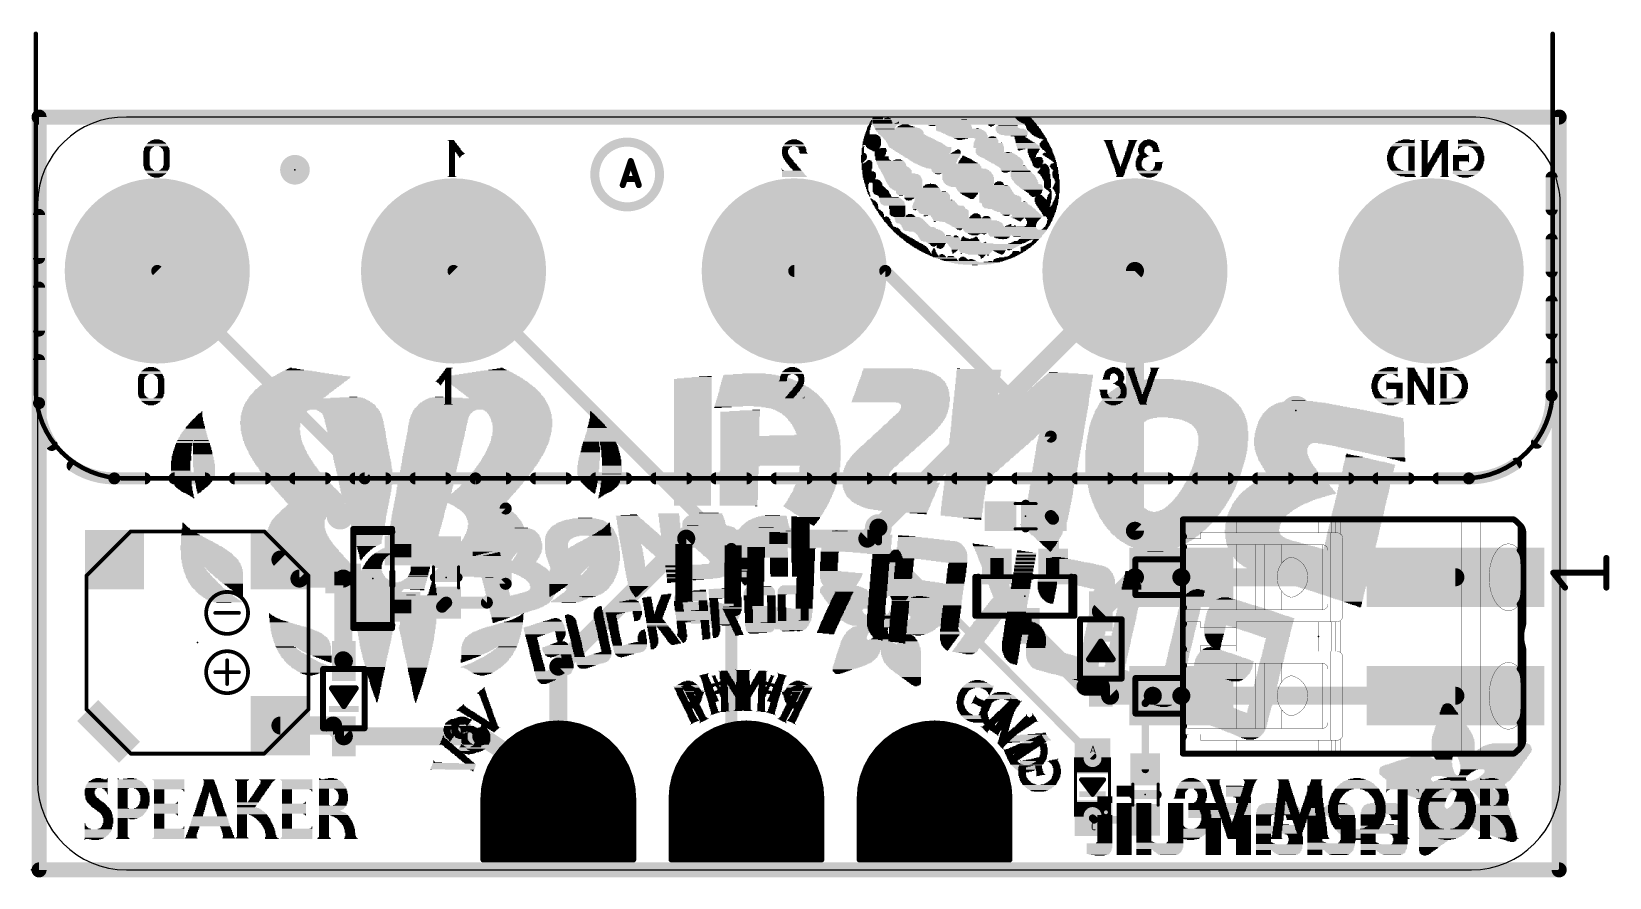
# Model space of a CAD drawing. Extents: x 0 to 53.3, y -0.3 to 28.3.
import ezdxf

# ---------------------------------------------------------------- set-up
doc = ezdxf.new("R2010")
doc.units = 0
for name, color, linetype in [('1', 12, 'CONTINUOUS'), ('16', 5, 'CONTINUOUS'), ('17', 110, 'CONTINUOUS'), ('18', 110, 'CONTINUOUS'), ('20', 4, 'CONTINUOUS'), ('200', 132, 'CONTINUOUS'), ('201', 6, 'CONTINUOUS'), ('21', 40, 'CONTINUOUS'), ('23', 4, 'CONTINUOUS'), ('24', 53, 'CONTINUOUS'), ('51', 253, 'CONTINUOUS')]:
    doc.layers.add(name, color=color, linetype=linetype)

# ---------------------------------------------------------------- blocks, each defined once
blk = doc.blocks.new('RECT')
blk.add_solid([(-0.5, -0.5), (0.5, -0.5), (-0.5, 0.5), (0.5, 0.5)])
blk = doc.blocks.new('PIE')
at = {"const_width": 0.5}
blk.add_lwpolyline([(0, -0.25, 1), (0, 0.25, 1), (0, -0.25)], format="xyb", dxfattribs=at)
blk = doc.blocks.new('ROUNDP')
at = {"const_width": 0.5}
blk.add_lwpolyline([(0, -0.25, 1), (0, 0.25, 1), (0, -0.25)], format="xyb", dxfattribs=at)
blk = doc.blocks.new('ROUNDV')
at = {"const_width": 0.5}
blk.add_lwpolyline([(0, -0.25, 1), (0, 0.25, 1), (0, -0.25)], format="xyb", dxfattribs=at)

msp = doc.modelspace()

# ---------------------------------------------------------------- linework, layer by layer
at = {"layer": '1'}
for points, const_width in [([(0.254, 25.4), (51.562, 25.4)], 0.508), ([(0.254, 0), (0.254, 25.4)], 0.508), ([(51.562, 25.4), (51.562, 0)], 0.508), ([(4.2429, 20.208), (11.2429, 13.208)], 0.4064), ([(14.2429, 20.208), (23.622, 10.8289)], 0.4064), ([(25.7429, 20.208), (28.814, 20.208)], 0.4064), ([(28.814, 20.208), (34.4034, 14.6186)], 0.4064), ([(37.2429, 20.208), (37.2429, 11.4401)], 0.6096), ([(34.4034, 14.6186), (34.4034, 11.938)], 0.4064), ([(11.2429, 13.208), (14.986, 13.208)], 0.4064), ([(14.986, 13.208), (16.002, 12.192)], 0.4064), ([(16.002, 9.652), (16.002, 12.192)], 0.4064), ([(34.478, 11.8466), (34.4034, 11.938)], 0.4064), ([(34.478, 10.2329), (34.478, 11.8466)], 0.4064), ([(37.2429, 11.4401), (38.809, 9.874)], 0.6096), ([(28.5835, 11.0746), (28.5835, 11.5486)], 0.254), ([(35.814, 3.844), (28.5835, 11.0746)], 0.254), ([(9.0417, 9.8298), (8.4007, 10.4708)], 0.6096), ([(23.622, 10.8289), (23.622, 2.286)], 0.4064), ([(10.5189, 9.8298), (9.0417, 9.8298)], 0.6096), ([(10.5189, 7.0706), (10.5189, 9.8298)], 0.6096), ([(36.0934, 8.7249), (37.2425, 9.874)], 0.6096), ([(37.2425, 9.874), (38.809, 9.874)], 0.6096), ([(48.059, 9.874), (38.809, 9.874)], 0.6096), ([(15.3679, 9.0179), (16.002, 9.652)], 0.4064), ([(12.5189, 8.8798), (13.8573, 8.8798)], 0.4064), ([(13.8573, 8.8798), (13.9954, 9.0179)], 0.4064), ([(13.9954, 9.0179), (15.3679, 9.0179)], 0.4064), ([(35.576, 6.1849), (33.528, 8.2329)], 0.6096), ([(10.541, 7.0485), (10.5189, 7.0706)], 0.6096), ([(36.0934, 6.1849), (35.576, 6.1849)], 0.6096), ([(36.4043, 5.874), (36.0934, 6.1849)], 0.6096), ([(37.846, 5.874), (36.4043, 5.874)], 0.6096), ([(37.592, 5.62), (37.846, 5.874)], 0.254), ([(38.809, 5.874), (37.846, 5.874)], 0.6096), ([(48.059, 5.874), (38.809, 5.874)], 0.6096), ([(37.592, 3.39), (37.592, 5.62)], 0.254), ([(8.4007, 4.8708), (10.1787, 4.8708)], 0.6096), ([(10.1787, 4.8708), (10.541, 4.5085)], 0.6096), ([(10.541, 4.5085), (15.1806, 4.5085)], 0.6096), ([(15.1806, 4.5085), (17.78, 2.794)], 0.6096), ([(16.7248, 4.7235), (16.4068, 4.5498)], 0.1778), ([(17.0644, 4.8501), (16.7248, 4.7235)], 0.1778), ([(16.9317, 4.8006), (18.6284, 4.8006)], 0.1778), ([(17.4185, 4.9271), (17.0644, 4.8501)], 0.1778), ([(17.78, 4.953), (17.4185, 4.9271)], 0.1778), ([(18.1415, 4.9271), (17.78, 4.953)], 0.1778), ([(18.4956, 4.8501), (18.1415, 4.9271)], 0.1778), ([(18.8352, 4.7235), (18.4956, 4.8501)], 0.1778), ([(19.1532, 4.5498), (18.8352, 4.7235)], 0.1778), ([(23.0748, 4.7235), (22.7568, 4.5498)], 0.1778), ([(23.4144, 4.8501), (23.0748, 4.7235)], 0.1778), ([(23.2817, 4.8006), (24.9784, 4.8006)], 0.1778), ([(23.7685, 4.9271), (23.4144, 4.8501)], 0.1778), ([(24.13, 4.953), (23.7685, 4.9271)], 0.1778), ([(24.4915, 4.9271), (24.13, 4.953)], 0.1778), ([(24.8456, 4.8501), (24.4915, 4.9271)], 0.1778), ([(25.1852, 4.7235), (24.8456, 4.8501)], 0.1778), ([(25.5032, 4.5498), (25.1852, 4.7235)], 0.1778), ([(29.4248, 4.7235), (29.1068, 4.5498)], 0.1778), ([(29.7644, 4.8501), (29.4248, 4.7235)], 0.1778), ([(29.6317, 4.8006), (31.3284, 4.8006)], 0.1778), ([(30.1185, 4.9271), (29.7644, 4.8501)], 0.1778), ([(30.48, 4.953), (30.1185, 4.9271)], 0.1778), ([(30.8415, 4.9271), (30.48, 4.953)], 0.1778), ([(31.1956, 4.8501), (30.8415, 4.9271)], 0.1778), ([(31.5352, 4.7235), (31.1956, 4.8501)], 0.1778), ([(31.8532, 4.5498), (31.5352, 4.7235)], 0.1778), ([(16.1167, 4.3326), (15.8604, 4.0763)], 0.1778), ([(16.0512, 4.2672), (19.5088, 4.2672)], 0.1778), ([(16.4068, 4.5498), (16.1167, 4.3326)], 0.1778), ([(16.2668, 4.445), (19.2932, 4.445)], 0.1778), ([(16.5405, 4.6228), (19.0195, 4.6228)], 0.1778), ([(19.4433, 4.3326), (19.1532, 4.5498)], 0.1778), ([(19.6996, 4.0763), (19.4433, 4.3326)], 0.1778), ([(22.4667, 4.3326), (22.2104, 4.0763)], 0.1778), ([(22.4013, 4.2672), (25.8588, 4.2672)], 0.1778), ([(22.7568, 4.5498), (22.4667, 4.3326)], 0.1778), ([(22.6168, 4.445), (25.6432, 4.445)], 0.1778), ([(22.8905, 4.6228), (25.3695, 4.6228)], 0.1778), ([(25.7933, 4.3326), (25.5032, 4.5498)], 0.1778), ([(26.0496, 4.0763), (25.7933, 4.3326)], 0.1778), ([(28.8167, 4.3326), (28.5604, 4.0763)], 0.1778), ([(28.7513, 4.2672), (32.2088, 4.2672)], 0.1778), ([(29.1068, 4.5498), (28.8167, 4.3326)], 0.1778), ([(28.9668, 4.445), (31.9932, 4.445)], 0.1778), ([(29.2405, 4.6228), (31.7195, 4.6228)], 0.1778), ([(32.1433, 4.3326), (31.8532, 4.5498)], 0.1778), ([(32.3996, 4.0763), (32.1433, 4.3326)], 0.1778), ([(15.6432, 3.7862), (15.4695, 3.4682)], 0.1778), ([(15.6146, 3.7338), (19.9454, 3.7338)], 0.1778), ([(15.8604, 4.0763), (15.6432, 3.7862)], 0.1778), ([(15.7371, 3.9116), (19.8229, 3.9116)], 0.1778), ([(15.8735, 4.0894), (19.6866, 4.0894)], 0.1778), ([(19.9168, 3.7862), (19.6996, 4.0763)], 0.1778), ([(20.0905, 3.4682), (19.9168, 3.7862)], 0.1778), ([(21.9932, 3.7862), (21.8195, 3.4682)], 0.1778), ([(21.9646, 3.7338), (26.2954, 3.7338)], 0.1778), ([(22.2104, 4.0763), (21.9932, 3.7862)], 0.1778), ([(22.0871, 3.9116), (26.1729, 3.9116)], 0.1778), ([(22.2234, 4.0894), (26.0366, 4.0894)], 0.1778), ([(26.2668, 3.7862), (26.0496, 4.0763)], 0.1778), ([(26.4405, 3.4682), (26.2668, 3.7862)], 0.1778), ([(28.3432, 3.7862), (28.1695, 3.4682)], 0.1778), ([(28.3146, 3.7338), (32.6454, 3.7338)], 0.1778), ([(28.5604, 4.0763), (28.3432, 3.7862)], 0.1778), ([(28.4371, 3.9116), (32.5229, 3.9116)], 0.1778), ([(28.5735, 4.0894), (32.3865, 4.0894)], 0.1778), ([(32.6168, 3.7862), (32.3996, 4.0763)], 0.1778), ([(32.7905, 3.4682), (32.6168, 3.7862)], 0.1778), ([(15.3429, 3.1286), (15.2659, 2.7745)], 0.1778), ([(15.4695, 3.4682), (15.3429, 3.1286)], 0.1778), ([(15.3697, 3.2004), (20.1903, 3.2004)], 0.1778), ([(15.436, 3.3782), (20.124, 3.3782)], 0.1778), ([(15.5175, 3.556), (20.0425, 3.556)], 0.1778), ([(20.2171, 3.1286), (20.0905, 3.4682)], 0.1778), ([(20.2941, 2.7745), (20.2171, 3.1286)], 0.1778), ([(21.6929, 3.1286), (21.6159, 2.7745)], 0.1778), ([(21.8195, 3.4682), (21.6929, 3.1286)], 0.1778), ([(21.7197, 3.2004), (26.5403, 3.2004)], 0.1778), ([(21.786, 3.3782), (26.474, 3.3782)], 0.1778), ([(21.8675, 3.556), (26.3925, 3.556)], 0.1778), ([(26.5671, 3.1286), (26.4405, 3.4682)], 0.1778), ([(26.6441, 2.7745), (26.5671, 3.1286)], 0.1778), ([(28.0429, 3.1286), (27.9659, 2.7745)], 0.1778), ([(28.1695, 3.4682), (28.0429, 3.1286)], 0.1778), ([(28.0697, 3.2004), (32.8903, 3.2004)], 0.1778), ([(28.136, 3.3782), (32.824, 3.3782)], 0.1778), ([(28.2175, 3.556), (32.7425, 3.556)], 0.1778), ([(32.9171, 3.1286), (32.7905, 3.4682)], 0.1778), ([(32.9941, 2.7745), (32.9171, 3.1286)], 0.1778), ([(15.2659, 2.7745), (15.24, 2.413)], 0.1778), ([(15.2582, 2.667), (20.3018, 2.667)], 0.1778), ([(15.2812, 2.8448), (20.2789, 2.8448)], 0.1778), ([(15.3198, 3.0226), (20.2402, 3.0226)], 0.1778), ([(20.32, 2.413), (20.2941, 2.7745)], 0.1778), ([(21.6159, 2.7745), (21.59, 2.413)], 0.1778), ([(21.6082, 2.667), (26.6518, 2.667)], 0.1778), ([(21.6312, 2.8448), (26.6288, 2.8448)], 0.1778), ([(21.6698, 3.0226), (26.5902, 3.0226)], 0.1778), ([(23.622, 2.286), (24.13, 2.794)], 0.4064), ([(26.67, 2.413), (26.6441, 2.7745)], 0.1778), ([(27.9659, 2.7745), (27.94, 2.413)], 0.1778), ([(27.9582, 2.667), (33.0018, 2.667)], 0.1778), ([(27.9812, 2.8448), (32.9789, 2.8448)], 0.1778), ([(28.0198, 3.0226), (32.9402, 3.0226)], 0.1778), ([(33.02, 2.413), (32.9941, 2.7745)], 0.1778), ([(15.24, 2.413), (15.24, 0.343)], 0.1778), ([(15.24, 2.3114), (20.32, 2.3114)], 0.1778), ([(15.24, 2.1336), (20.32, 2.1336)], 0.1778), ([(15.2454, 2.4892), (20.3146, 2.4892)], 0.1778), ([(20.32, 0.343), (20.32, 2.413)], 0.1778), ([(21.59, 2.413), (21.59, 0.343)], 0.1778), ([(21.59, 2.3114), (26.67, 2.3114)], 0.1778), ([(21.59, 2.1336), (26.67, 2.1336)], 0.1778), ([(21.5954, 2.4892), (26.6646, 2.4892)], 0.1778), ([(26.67, 0.343), (26.67, 2.413)], 0.1778), ([(27.94, 2.413), (27.94, 0.343)], 0.1778), ([(27.94, 2.3114), (33.02, 2.3114)], 0.1778), ([(27.94, 2.1336), (33.02, 2.1336)], 0.1778), ([(27.9455, 2.4892), (33.0146, 2.4892)], 0.1778), ([(33.02, 0.343), (33.02, 2.413)], 0.1778), ([(15.24, 1.9558), (20.32, 1.9558)], 0.1778), ([(15.24, 1.778), (20.32, 1.778)], 0.1778), ([(15.24, 1.6002), (20.32, 1.6002)], 0.1778), ([(21.59, 1.9558), (26.67, 1.9558)], 0.1778), ([(21.59, 1.778), (26.67, 1.778)], 0.1778), ([(21.59, 1.6002), (26.67, 1.6002)], 0.1778), ([(27.94, 1.9558), (33.02, 1.9558)], 0.1778), ([(27.94, 1.778), (33.02, 1.778)], 0.1778), ([(27.94, 1.6002), (33.02, 1.6002)], 0.1778), ([(35.868, 1.69), (35.814, 1.744)], 0.254), ([(37.592, 1.69), (35.868, 1.69)], 0.254), ([(15.24, 1.4224), (20.32, 1.4224)], 0.1778), ([(15.24, 1.2446), (20.32, 1.2446)], 0.1778), ([(15.24, 1.0668), (20.32, 1.0668)], 0.1778), ([(21.59, 1.4224), (26.67, 1.4224)], 0.1778), ([(21.59, 1.2446), (26.67, 1.2446)], 0.1778), ([(21.59, 1.0668), (26.67, 1.0668)], 0.1778), ([(27.94, 1.4224), (33.02, 1.4224)], 0.1778), ([(27.94, 1.2446), (33.02, 1.2446)], 0.1778), ([(27.94, 1.0668), (33.02, 1.0668)], 0.1778), ([(15.24, 0.889), (20.32, 0.889)], 0.1778), ([(15.24, 0.7112), (20.32, 0.7112)], 0.1778), ([(15.24, 0.5334), (20.32, 0.5334)], 0.1778), ([(21.59, 0.889), (26.67, 0.889)], 0.1778), ([(21.59, 0.7112), (26.67, 0.7112)], 0.1778), ([(21.59, 0.5334), (26.67, 0.5334)], 0.1778), ([(27.94, 0.889), (33.02, 0.889)], 0.1778), ([(27.94, 0.7112), (33.02, 0.7112)], 0.1778), ([(27.94, 0.5334), (33.02, 0.5334)], 0.1778), ([(51.562, 0), (0.254, 0)], 0.508), ([(15.24, 0.3556), (20.32, 0.3556)], 0.1778), ([(15.24, 0.343), (20.32, 0.343)], 0.1778), ([(21.59, 0.3556), (26.67, 0.3556)], 0.1778), ([(21.59, 0.343), (26.67, 0.343)], 0.1778), ([(27.94, 0.3556), (33.02, 0.3556)], 0.1778), ([(27.94, 0.343), (33.02, 0.343)], 0.1778)]:
    msp.add_lwpolyline(points, dxfattribs=dict(at, const_width=const_width))
for points, const_width in [([(0.254, 25.527, 1), (0.254, 25.273)], 0.254), ([(0.381, 25.4, 1), (0.127, 25.4)], 0.254), ([(51.689, 25.4, 1), (51.435, 25.4)], 0.254), ([(51.562, 25.273, 1), (51.562, 25.527)], 0.254), ([(4.2429, 17.5918, 1), (4.2429, 22.8242, 1), (4.2429, 17.5918)], 1.016), ([(14.2429, 17.5918, 1), (14.2429, 22.8242, 1), (14.2429, 17.5918)], 1.016), ([(25.7429, 17.5918, 1), (25.7429, 22.8242, 1), (25.7429, 17.5918)], 1.016), ([(37.2429, 17.5918, 1), (37.2429, 22.8242, 1), (37.2429, 17.5918)], 1.016), ([(47.2429, 17.5918, 1), (47.2429, 22.8242, 1), (47.2429, 17.5918)], 1.016), ([(4.3147, 20.2798, 1), (4.1711, 20.1362)], 0.2032), ([(14.3147, 20.2798, 1), (14.1711, 20.1362)], 0.2032), ([(25.7429, 20.3096, 1), (25.7429, 20.1064)], 0.2032), ([(28.8858, 20.2798, 1), (28.7422, 20.1362)], 0.2032), ([(28.814, 20.1064, 1), (28.814, 20.3096)], 0.2032), ([(37.3953, 20.208, 1), (37.0905, 20.208)], 0.3048), ([(34.505, 14.6186, 1), (34.3018, 14.6186)], 0.2032), ([(34.3316, 14.5468, 1), (34.4752, 14.6904)], 0.2032), ([(11.2429, 13.3096, 1), (11.2429, 13.1064)], 0.2032), ([(11.1711, 13.1362, 1), (11.3147, 13.2798)], 0.2032), ([(15.0578, 13.2798, 1), (14.9142, 13.1362)], 0.2032), ([(14.986, 13.1064, 1), (14.986, 13.3096)], 0.2032), ([(16.1036, 12.192, 1), (15.9004, 12.192)], 0.2032), ([(15.9302, 12.1202, 1), (16.0738, 12.2638)], 0.2032), ([(34.4821, 12.0022, 1), (34.3247, 11.8738)], 0.2032), ([(34.3018, 11.938, 1), (34.505, 11.938)], 0.2032), ([(34.5796, 11.8466, 1), (34.3764, 11.8466)], 0.2032), ([(34.3993, 11.7824, 1), (34.5567, 11.9108)], 0.2032), ([(37.3507, 11.5479, 1), (37.1351, 11.3323)], 0.3048), ([(28.6284, 11.1195, 1), (28.5385, 11.0296)], 0.127), ([(28.647, 11.5486, 1), (28.52, 11.5486)], 0.127), ([(37.0905, 11.4401, 1), (37.3953, 11.4401)], 0.3048), ([(8.5085, 10.5786, 1), (8.2929, 10.363)], 0.3048), ([(23.7236, 10.8289, 1), (23.5204, 10.8289)], 0.2032), ([(23.5502, 10.7571, 1), (23.6938, 10.9007)], 0.2032), ([(28.52, 11.0746, 1), (28.647, 11.0746)], 0.127), ([(9.0417, 9.9822, 1), (9.0417, 9.6774)], 0.3048), ([(10.6713, 9.8298, 1), (10.3665, 9.8298)], 0.3048), ([(10.5189, 9.6774, 1), (10.5189, 9.9822)], 0.3048), ([(34.3764, 10.2329, 1), (34.5796, 10.2329)], 0.2032), ([(37.2425, 10.0264, 1), (37.2425, 9.7216)], 0.3048), ([(37.3503, 9.7662, 1), (37.1347, 9.9818)], 0.3048), ([(38.809, 10.0264, 1), (38.809, 9.7216)], 0.3048), ([(38.7012, 9.7662, 1), (38.9168, 9.9818)], 0.3048), ([(38.809, 9.7216, 1), (38.809, 10.0264)], 0.3048), ([(48.059, 9.7216, 1), (48.059, 10.0264)], 0.3048), ([(8.9339, 9.722, 1), (9.1495, 9.9376)], 0.3048), ([(15.9004, 9.652, 1), (16.1036, 9.652)], 0.2032), ([(16.0738, 9.5802, 1), (15.9302, 9.7238)], 0.2032), ([(12.5189, 8.9814, 1), (12.5189, 8.7782)], 0.2032), ([(13.8573, 8.7782, 1), (13.8573, 8.9814)], 0.2032), ([(13.9954, 9.1195, 1), (13.9954, 8.9163)], 0.2032), ([(14.0672, 8.9461, 1), (13.9236, 9.0897)], 0.2032), ([(15.2961, 9.0897, 1), (15.4397, 8.9461)], 0.2032), ([(15.3679, 8.9163, 1), (15.3679, 9.1195)], 0.2032), ([(13.7855, 8.9516, 1), (13.9291, 8.808)], 0.2032), ([(33.6358, 8.3407, 1), (33.4202, 8.1251)], 0.3048), ([(35.9856, 8.8327, 1), (36.2012, 8.6171)], 0.3048), ([(10.6267, 7.1784, 1), (10.4111, 6.9628)], 0.3048), ([(10.3665, 7.0706, 1), (10.6713, 7.0706)], 0.3048), ([(10.4332, 6.9407, 1), (10.6488, 7.1563)], 0.3048), ([(35.576, 6.3373, 1), (35.576, 6.0325)], 0.3048), ([(35.4682, 6.0771, 1), (35.6838, 6.2927)], 0.3048), ([(36.2012, 6.2927, 1), (35.9856, 6.0771)], 0.3048), ([(36.0934, 6.0325, 1), (36.0934, 6.3373)], 0.3048), ([(36.4043, 6.0264, 1), (36.4043, 5.7216)], 0.3048), ([(36.2965, 5.7662, 1), (36.5121, 5.9818)], 0.3048), ([(37.846, 6.0264, 1), (37.846, 5.7216)], 0.3048), ([(37.846, 5.7216, 1), (37.846, 6.0264)], 0.3048), ([(37.8909, 5.8291, 1), (37.8011, 5.9189)], 0.127), ([(38.809, 6.0264, 1), (38.809, 5.7216)], 0.3048), ([(38.809, 5.7216, 1), (38.809, 6.0264)], 0.3048), ([(48.059, 5.7216, 1), (48.059, 6.0264)], 0.3048), ([(37.6555, 5.62, 1), (37.5285, 5.62)], 0.127), ([(37.5471, 5.6649, 1), (37.6369, 5.5751)], 0.127), ([(8.4007, 5.0232, 1), (8.4007, 4.7184)], 0.3048), ([(10.2865, 4.9786, 1), (10.0709, 4.763)], 0.3048), ([(10.1787, 4.7184, 1), (10.1787, 5.0232)], 0.3048), ([(10.541, 4.6609, 1), (10.541, 4.3561)], 0.3048), ([(15.2645, 4.6357, 1), (15.0967, 4.3813)], 0.3048), ([(15.1806, 4.3561, 1), (15.1806, 4.6609)], 0.3048), ([(16.7093, 4.7651, 1), (16.7404, 4.6818)], 0.0889), ([(16.7461, 4.6845, 1), (16.7035, 4.7625)], 0.0889), ([(16.9317, 4.8451, 1), (16.9317, 4.7561)], 0.0889), ([(17.055, 4.8935, 1), (17.0738, 4.8067)], 0.0889), ([(17.0799, 4.8085, 1), (17.0489, 4.8918)], 0.0889), ([(17.4153, 4.9715, 1), (17.4217, 4.8828)], 0.0889), ([(17.428, 4.8837, 1), (17.4091, 4.9706)], 0.0889), ([(17.7832, 4.9973, 1), (17.7768, 4.9087)], 0.0889), ([(17.7832, 4.9087, 1), (17.7768, 4.9973)], 0.0889), ([(18.1509, 4.9706, 1), (18.132, 4.8837)], 0.0889), ([(18.1383, 4.8828, 1), (18.1447, 4.9715)], 0.0889), ([(18.5111, 4.8918, 1), (18.4801, 4.8085)], 0.0889), ([(18.4862, 4.8067, 1), (18.505, 4.8935)], 0.0889), ([(18.6284, 4.7561, 1), (18.6284, 4.8451)], 0.0889), ([(18.8565, 4.7625, 1), (18.8139, 4.6845)], 0.0889), ([(18.8196, 4.6818, 1), (18.8507, 4.7651)], 0.0889), ([(23.0593, 4.7651, 1), (23.0904, 4.6818)], 0.0889), ([(23.0961, 4.6845, 1), (23.0535, 4.7625)], 0.0889), ([(23.2817, 4.8451, 1), (23.2817, 4.7561)], 0.0889), ([(23.405, 4.8935, 1), (23.4238, 4.8067)], 0.0889), ([(23.4299, 4.8085, 1), (23.3989, 4.8918)], 0.0889), ([(23.7653, 4.9715, 1), (23.7717, 4.8828)], 0.0889), ([(23.778, 4.8837, 1), (23.7591, 4.9706)], 0.0889), ([(24.1332, 4.9973, 1), (24.1268, 4.9087)], 0.0889), ([(24.1332, 4.9087, 1), (24.1268, 4.9973)], 0.0889), ([(24.5009, 4.9706, 1), (24.482, 4.8837)], 0.0889), ([(24.4883, 4.8828, 1), (24.4947, 4.9715)], 0.0889), ([(24.8611, 4.8918, 1), (24.8301, 4.8085)], 0.0889), ([(24.8362, 4.8067, 1), (24.855, 4.8935)], 0.0889), ([(24.9784, 4.7561, 1), (24.9784, 4.8451)], 0.0889), ([(25.2065, 4.7625, 1), (25.1639, 4.6845)], 0.0889), ([(25.1696, 4.6818, 1), (25.2007, 4.7651)], 0.0889), ([(29.4093, 4.7651, 1), (29.4404, 4.6818)], 0.0889), ([(29.4461, 4.6845, 1), (29.4035, 4.7625)], 0.0889), ([(29.6317, 4.8451, 1), (29.6317, 4.7561)], 0.0889), ([(29.755, 4.8935, 1), (29.7738, 4.8067)], 0.0889), ([(29.7799, 4.8085, 1), (29.7489, 4.8918)], 0.0889), ([(30.1153, 4.9715, 1), (30.1217, 4.8828)], 0.0889), ([(30.128, 4.8837, 1), (30.1091, 4.9706)], 0.0889), ([(30.4832, 4.9973, 1), (30.4768, 4.9087)], 0.0889), ([(30.4832, 4.9087, 1), (30.4768, 4.9973)], 0.0889), ([(30.8509, 4.9706, 1), (30.832, 4.8837)], 0.0889), ([(30.8383, 4.8828, 1), (30.8447, 4.9715)], 0.0889), ([(31.2111, 4.8918, 1), (31.1801, 4.8085)], 0.0889), ([(31.1862, 4.8067, 1), (31.205, 4.8935)], 0.0889), ([(31.3284, 4.7561, 1), (31.3284, 4.8451)], 0.0889), ([(31.5565, 4.7625, 1), (31.5139, 4.6845)], 0.0889), ([(31.5196, 4.6818, 1), (31.5507, 4.7651)], 0.0889), ([(10.4332, 4.4007, 1), (10.6488, 4.6163)], 0.3048), ([(16.0512, 4.3117, 1), (16.0512, 4.2227)], 0.0889), ([(16.09, 4.3682, 1), (16.1433, 4.297)], 0.0889), ([(16.1481, 4.3012, 1), (16.0852, 4.364)], 0.0889), ([(16.2668, 4.4895, 1), (16.2668, 4.4005)], 0.0889), ([(16.3855, 4.5888, 1), (16.4281, 4.5108)], 0.0889), ([(16.4334, 4.5142, 1), (16.3801, 4.5854)], 0.0889), ([(16.5405, 4.6673, 1), (16.5405, 4.5783)], 0.0889), ([(19.0195, 4.5783, 1), (19.0195, 4.6673)], 0.0889), ([(19.1799, 4.5854, 1), (19.1266, 4.5142)], 0.0889), ([(19.1319, 4.5108, 1), (19.1745, 4.5888)], 0.0889), ([(19.2932, 4.4005, 1), (19.2932, 4.4895)], 0.0889), ([(19.4748, 4.364, 1), (19.4119, 4.3012)], 0.0889), ([(19.4167, 4.297, 1), (19.47, 4.3682)], 0.0889), ([(19.5088, 4.2227, 1), (19.5088, 4.3117)], 0.0889), ([(22.4013, 4.3117, 1), (22.4013, 4.2227)], 0.0889), ([(22.44, 4.3682, 1), (22.4933, 4.297)], 0.0889), ([(22.4981, 4.3012, 1), (22.4352, 4.364)], 0.0889), ([(22.6168, 4.4895, 1), (22.6168, 4.4005)], 0.0889), ([(22.7355, 4.5888, 1), (22.7781, 4.5108)], 0.0889), ([(22.7834, 4.5142, 1), (22.7301, 4.5854)], 0.0889), ([(22.8905, 4.6673, 1), (22.8905, 4.5783)], 0.0889), ([(25.3695, 4.5783, 1), (25.3695, 4.6673)], 0.0889), ([(25.5299, 4.5854, 1), (25.4766, 4.5142)], 0.0889), ([(25.4819, 4.5108, 1), (25.5245, 4.5888)], 0.0889), ([(25.6432, 4.4005, 1), (25.6432, 4.4895)], 0.0889), ([(25.8248, 4.364, 1), (25.7619, 4.3012)], 0.0889), ([(25.7667, 4.297, 1), (25.82, 4.3682)], 0.0889), ([(25.8588, 4.2227, 1), (25.8588, 4.3117)], 0.0889), ([(28.7513, 4.3117, 1), (28.7513, 4.2227)], 0.0889), ([(28.79, 4.3682, 1), (28.8433, 4.297)], 0.0889), ([(28.8481, 4.3012, 1), (28.7852, 4.364)], 0.0889), ([(28.9668, 4.4895, 1), (28.9668, 4.4005)], 0.0889), ([(29.0855, 4.5888, 1), (29.1281, 4.5108)], 0.0889), ([(29.1334, 4.5142, 1), (29.0801, 4.5854)], 0.0889), ([(29.2405, 4.6673, 1), (29.2405, 4.5783)], 0.0889), ([(31.7195, 4.5783, 1), (31.7195, 4.6673)], 0.0889), ([(31.8799, 4.5854, 1), (31.8266, 4.5142)], 0.0889), ([(31.8319, 4.5108, 1), (31.8745, 4.5888)], 0.0889), ([(31.9932, 4.4005, 1), (31.9932, 4.4895)], 0.0889), ([(32.1748, 4.364, 1), (32.1119, 4.3012)], 0.0889), ([(32.1167, 4.297, 1), (32.17, 4.3682)], 0.0889), ([(32.2088, 4.2227, 1), (32.2088, 4.3117)], 0.0889), ([(15.6146, 3.7782, 1), (15.6146, 3.6894)], 0.0889), ([(15.6076, 3.8129, 1), (15.6788, 3.7596)], 0.0889), ([(15.6822, 3.7649, 1), (15.6042, 3.8075)], 0.0889), ([(15.7371, 3.956, 1), (15.7371, 3.8672)], 0.0889), ([(15.829, 4.1078, 1), (15.8918, 4.0449)], 0.0889), ([(15.896, 4.0497, 1), (15.8248, 4.103)], 0.0889), ([(15.8735, 4.1339, 1), (15.8735, 4.045)], 0.0889), ([(19.7352, 4.103, 1), (19.664, 4.0497)], 0.0889), ([(19.6682, 4.0449, 1), (19.731, 4.1078)], 0.0889), ([(19.6866, 4.045, 1), (19.6866, 4.1339)], 0.0889), ([(19.8229, 3.8672, 1), (19.8229, 3.956)], 0.0889), ([(19.9558, 3.8075, 1), (19.8778, 3.7649)], 0.0889), ([(19.8812, 3.7596, 1), (19.9524, 3.8129)], 0.0889), ([(19.9454, 3.6894, 1), (19.9454, 3.7782)], 0.0889), ([(21.9646, 3.7782, 1), (21.9646, 3.6894)], 0.0889), ([(21.9576, 3.8129, 1), (22.0288, 3.7596)], 0.0889), ([(22.0322, 3.7649, 1), (21.9542, 3.8075)], 0.0889), ([(22.0871, 3.956, 1), (22.0871, 3.8672)], 0.0889), ([(22.179, 4.1078, 1), (22.2418, 4.0449)], 0.0889), ([(22.246, 4.0497, 1), (22.1748, 4.103)], 0.0889), ([(22.2234, 4.1339, 1), (22.2234, 4.045)], 0.0889), ([(26.0852, 4.103, 1), (26.014, 4.0497)], 0.0889), ([(26.0182, 4.0449, 1), (26.081, 4.1078)], 0.0889), ([(26.0366, 4.045, 1), (26.0366, 4.1339)], 0.0889), ([(26.1729, 3.8672, 1), (26.1729, 3.956)], 0.0889), ([(26.3058, 3.8075, 1), (26.2278, 3.7649)], 0.0889), ([(26.2312, 3.7596, 1), (26.3024, 3.8129)], 0.0889), ([(26.2954, 3.6894, 1), (26.2954, 3.7782)], 0.0889), ([(28.3146, 3.7782, 1), (28.3146, 3.6894)], 0.0889), ([(28.3076, 3.8129, 1), (28.3788, 3.7596)], 0.0889), ([(28.3822, 3.7649, 1), (28.3042, 3.8075)], 0.0889), ([(28.4371, 3.956, 1), (28.4371, 3.8672)], 0.0889), ([(28.529, 4.1078, 1), (28.5918, 4.0449)], 0.0889), ([(28.596, 4.0497, 1), (28.5248, 4.103)], 0.0889), ([(28.5735, 4.1339, 1), (28.5735, 4.045)], 0.0889), ([(32.4352, 4.103, 1), (32.364, 4.0497)], 0.0889), ([(32.3682, 4.0449, 1), (32.431, 4.1078)], 0.0889), ([(32.3865, 4.045, 1), (32.3865, 4.1339)], 0.0889), ([(32.5229, 3.8672, 1), (32.5229, 3.956)], 0.0889), ([(32.6558, 3.8075, 1), (32.5778, 3.7649)], 0.0889), ([(32.5812, 3.7596, 1), (32.6524, 3.8129)], 0.0889), ([(32.6454, 3.6894, 1), (32.6454, 3.7782)], 0.0889), ([(35.7691, 3.7991, 1), (35.8589, 3.8889)], 0.127), ([(15.3863, 3.1192, 1), (15.2995, 3.138)], 0.0889), ([(15.3697, 3.2449, 1), (15.3697, 3.156)], 0.0889), ([(15.436, 3.4226, 1), (15.436, 3.3338)], 0.0889), ([(15.4305, 3.4895, 1), (15.5085, 3.4469)], 0.0889), ([(15.5112, 3.4526, 1), (15.4279, 3.4837)], 0.0889), ([(15.5175, 3.6004, 1), (15.5175, 3.5116)], 0.0889), ([(20.0425, 3.5116, 1), (20.0425, 3.6004)], 0.0889), ([(20.1321, 3.4837, 1), (20.0488, 3.4526)], 0.0889), ([(20.0515, 3.4469, 1), (20.1295, 3.4895)], 0.0889), ([(20.124, 3.3338, 1), (20.124, 3.4226)], 0.0889), ([(20.2605, 3.138, 1), (20.1737, 3.1192)], 0.0889), ([(20.1903, 3.156, 1), (20.1903, 3.2449)], 0.0889), ([(21.7363, 3.1192, 1), (21.6495, 3.138)], 0.0889), ([(21.7197, 3.2449, 1), (21.7197, 3.156)], 0.0889), ([(21.786, 3.4226, 1), (21.786, 3.3338)], 0.0889), ([(21.7805, 3.4895, 1), (21.8585, 3.4469)], 0.0889), ([(21.8612, 3.4526, 1), (21.7779, 3.4837)], 0.0889), ([(21.8675, 3.6004, 1), (21.8675, 3.5116)], 0.0889), ([(26.3925, 3.5116, 1), (26.3925, 3.6004)], 0.0889), ([(26.4821, 3.4837, 1), (26.3988, 3.4526)], 0.0889), ([(26.4015, 3.4469, 1), (26.4795, 3.4895)], 0.0889), ([(26.474, 3.3338, 1), (26.474, 3.4226)], 0.0889), ([(26.6105, 3.138, 1), (26.5237, 3.1192)], 0.0889), ([(26.5403, 3.156, 1), (26.5403, 3.2449)], 0.0889), ([(28.0863, 3.1192, 1), (27.9995, 3.138)], 0.0889), ([(28.0697, 3.2449, 1), (28.0697, 3.156)], 0.0889), ([(28.136, 3.4226, 1), (28.136, 3.3338)], 0.0889), ([(28.1305, 3.4895, 1), (28.2085, 3.4469)], 0.0889), ([(28.2112, 3.4526, 1), (28.1279, 3.4837)], 0.0889), ([(28.2175, 3.6004, 1), (28.2175, 3.5116)], 0.0889), ([(32.7425, 3.5116, 1), (32.7425, 3.6004)], 0.0889), ([(32.8321, 3.4837, 1), (32.7488, 3.4526)], 0.0889), ([(32.7515, 3.4469, 1), (32.8295, 3.4895)], 0.0889), ([(32.824, 3.3338, 1), (32.824, 3.4226)], 0.0889), ([(32.9605, 3.138, 1), (32.8737, 3.1192)], 0.0889), ([(32.8903, 3.156, 1), (32.8903, 3.2449)], 0.0889), ([(37.5285, 3.39, 1), (37.6555, 3.39)], 0.127), ([(15.2582, 2.7115, 1), (15.2582, 2.6226)], 0.0889), ([(15.2224, 2.7839, 1), (15.3093, 2.765)], 0.0889), ([(15.3102, 2.7713, 1), (15.2215, 2.7777)], 0.0889), ([(15.2812, 2.8893, 1), (15.2812, 2.8004)], 0.0889), ([(15.3198, 3.0671, 1), (15.3198, 2.9782)], 0.0889), ([(15.3012, 3.1441, 1), (15.3845, 3.1131)], 0.0889), ([(17.6961, 2.6668, 1), (17.8639, 2.9212)], 0.3048), ([(20.1755, 3.1131, 1), (20.2588, 3.1441)], 0.0889), ([(20.2402, 2.9782, 1), (20.2402, 3.0671)], 0.0889), ([(20.3385, 2.7777, 1), (20.2498, 2.7713)], 0.0889), ([(20.2507, 2.765, 1), (20.3376, 2.7839)], 0.0889), ([(20.2789, 2.8004, 1), (20.2789, 2.8893)], 0.0889), ([(20.3018, 2.6226, 1), (20.3018, 2.7115)], 0.0889), ([(21.6082, 2.7115, 1), (21.6082, 2.6226)], 0.0889), ([(21.5724, 2.7839, 1), (21.6593, 2.765)], 0.0889), ([(21.6602, 2.7713, 1), (21.5715, 2.7777)], 0.0889), ([(21.6312, 2.8893, 1), (21.6312, 2.8004)], 0.0889), ([(21.6698, 3.0671, 1), (21.6698, 2.9782)], 0.0889), ([(21.6512, 3.1441, 1), (21.7345, 3.1131)], 0.0889), ([(24.2018, 2.7222, 1), (24.0582, 2.8658)], 0.2032), ([(26.5255, 3.1131, 1), (26.6088, 3.1441)], 0.0889), ([(26.5902, 2.9782, 1), (26.5902, 3.0671)], 0.0889), ([(26.6885, 2.7777, 1), (26.5998, 2.7713)], 0.0889), ([(26.6007, 2.765, 1), (26.6876, 2.7839)], 0.0889), ([(26.6288, 2.8004, 1), (26.6288, 2.8893)], 0.0889), ([(26.6518, 2.6226, 1), (26.6518, 2.7115)], 0.0889), ([(27.9582, 2.7115, 1), (27.9582, 2.6226)], 0.0889), ([(27.9224, 2.7839, 1), (28.0093, 2.765)], 0.0889), ([(28.0102, 2.7713, 1), (27.9215, 2.7777)], 0.0889), ([(27.9812, 2.8893, 1), (27.9812, 2.8004)], 0.0889), ([(28.0198, 3.0671, 1), (28.0198, 2.9782)], 0.0889), ([(28.0012, 3.1441, 1), (28.0845, 3.1131)], 0.0889), ([(32.8755, 3.1131, 1), (32.9588, 3.1441)], 0.0889), ([(32.9402, 2.9782, 1), (32.9402, 3.0671)], 0.0889), ([(33.0385, 2.7777, 1), (32.9498, 2.7713)], 0.0889), ([(32.9507, 2.765, 1), (33.0376, 2.7839)], 0.0889), ([(32.9789, 2.8004, 1), (32.9789, 2.8893)], 0.0889), ([(33.0018, 2.6226, 1), (33.0018, 2.7115)], 0.0889), ([(15.1957, 2.4162, 1), (15.2843, 2.4098)], 0.0889), ([(15.2844, 2.413, 1), (15.1956, 2.413)], 0.0889), ([(15.24, 2.3558, 1), (15.24, 2.267)], 0.0889), ([(15.24, 2.178, 1), (15.24, 2.0892)], 0.0889), ([(15.2454, 2.5337, 1), (15.2454, 2.4448)], 0.0889), ([(20.3645, 2.413, 1), (20.2755, 2.413)], 0.0889), ([(20.2757, 2.4098, 1), (20.3643, 2.4162)], 0.0889), ([(20.3146, 2.4448, 1), (20.3146, 2.5337)], 0.0889), ([(20.32, 2.267, 1), (20.32, 2.3558)], 0.0889), ([(20.32, 2.0892, 1), (20.32, 2.178)], 0.0889), ([(21.6345, 2.413, 1), (21.5455, 2.413)], 0.0889), ([(21.5457, 2.4162, 1), (21.6343, 2.4098)], 0.0889), ([(21.59, 2.3558, 1), (21.59, 2.267)], 0.0889), ([(21.59, 2.178, 1), (21.59, 2.0892)], 0.0889), ([(21.5954, 2.5337, 1), (21.5954, 2.4448)], 0.0889), ([(23.5204, 2.286, 1), (23.7236, 2.286)], 0.2032), ([(23.5502, 2.3578, 1), (23.6938, 2.2142)], 0.2032), ([(26.7145, 2.413, 1), (26.6256, 2.413)], 0.0889), ([(26.6257, 2.4098, 1), (26.7143, 2.4162)], 0.0889), ([(26.6646, 2.4448, 1), (26.6646, 2.5337)], 0.0889), ([(26.67, 2.267, 1), (26.67, 2.3558)], 0.0889), ([(26.67, 2.0892, 1), (26.67, 2.178)], 0.0889), ([(27.8957, 2.4162, 1), (27.9843, 2.4098)], 0.0889), ([(27.9845, 2.413, 1), (27.8956, 2.413)], 0.0889), ([(27.94, 2.3558, 1), (27.94, 2.267)], 0.0889), ([(27.94, 2.178, 1), (27.94, 2.0892)], 0.0889), ([(27.9455, 2.5337, 1), (27.9455, 2.4448)], 0.0889), ([(33.0645, 2.413, 1), (32.9756, 2.413)], 0.0889), ([(32.9757, 2.4098, 1), (33.0643, 2.4162)], 0.0889), ([(33.0146, 2.4448, 1), (33.0146, 2.5337)], 0.0889), ([(33.02, 2.267, 1), (33.02, 2.3558)], 0.0889), ([(33.02, 2.0892, 1), (33.02, 2.178)], 0.0889), ([(15.24, 2.0002, 1), (15.24, 1.9113)], 0.0889), ([(15.24, 1.8225, 1), (15.24, 1.7335)], 0.0889), ([(15.24, 1.6447, 1), (15.24, 1.5557)], 0.0889), ([(20.32, 1.9113, 1), (20.32, 2.0002)], 0.0889), ([(20.32, 1.7335, 1), (20.32, 1.8225)], 0.0889), ([(20.32, 1.5557, 1), (20.32, 1.6447)], 0.0889), ([(21.59, 1.8225, 1), (21.59, 1.7335)], 0.0889), ([(21.59, 1.6447, 1), (21.59, 1.5557)], 0.0889), ([(21.59, 2.0002, 1), (21.59, 1.9113)], 0.0889), ([(26.67, 1.9113, 1), (26.67, 2.0002)], 0.0889), ([(26.67, 1.7335, 1), (26.67, 1.8225)], 0.0889), ([(26.67, 1.5557, 1), (26.67, 1.6447)], 0.0889), ([(27.94, 2.0002, 1), (27.94, 1.9113)], 0.0889), ([(27.94, 1.8225, 1), (27.94, 1.7335)], 0.0889), ([(27.94, 1.6447, 1), (27.94, 1.5557)], 0.0889), ([(33.02, 1.9113, 1), (33.02, 2.0002)], 0.0889), ([(33.02, 1.7335, 1), (33.02, 1.8225)], 0.0889), ([(33.02, 1.5557, 1), (33.02, 1.6447)], 0.0889), ([(35.8589, 1.7889, 1), (35.7691, 1.6991)], 0.127), ([(35.868, 1.7535, 1), (35.868, 1.6265)], 0.127), ([(35.8231, 1.6451, 1), (35.9129, 1.7349)], 0.127), ([(37.592, 1.6265, 1), (37.592, 1.7535)], 0.127), ([(15.24, 1.4669, 1), (15.24, 1.378)], 0.0889), ([(15.24, 1.2891, 1), (15.24, 1.2002)], 0.0889), ([(15.24, 1.1113, 1), (15.24, 1.0223)], 0.0889), ([(20.32, 1.378, 1), (20.32, 1.4669)], 0.0889), ([(20.32, 1.2002, 1), (20.32, 1.2891)], 0.0889), ([(20.32, 1.0223, 1), (20.32, 1.1113)], 0.0889), ([(21.59, 1.1113, 1), (21.59, 1.0223)], 0.0889), ([(21.59, 1.4669, 1), (21.59, 1.378)], 0.0889), ([(21.59, 1.2891, 1), (21.59, 1.2002)], 0.0889), ([(26.67, 1.378, 1), (26.67, 1.4669)], 0.0889), ([(26.67, 1.2002, 1), (26.67, 1.2891)], 0.0889), ([(26.67, 1.0223, 1), (26.67, 1.1113)], 0.0889), ([(27.94, 1.4669, 1), (27.94, 1.378)], 0.0889), ([(27.94, 1.2891, 1), (27.94, 1.2002)], 0.0889), ([(27.94, 1.1113, 1), (27.94, 1.0223)], 0.0889), ([(33.02, 1.378, 1), (33.02, 1.4669)], 0.0889), ([(33.02, 1.2002, 1), (33.02, 1.2891)], 0.0889), ([(33.02, 1.0223, 1), (33.02, 1.1113)], 0.0889), ([(15.24, 0.9335, 1), (15.24, 0.8446)], 0.0889), ([(15.24, 0.7557, 1), (15.24, 0.6668)], 0.0889), ([(15.24, 0.5778, 1), (15.24, 0.4889)], 0.0889), ([(20.32, 0.8446, 1), (20.32, 0.9335)], 0.0889), ([(20.32, 0.6668, 1), (20.32, 0.7557)], 0.0889), ([(20.32, 0.4889, 1), (20.32, 0.5778)], 0.0889), ([(21.59, 0.9335, 1), (21.59, 0.8446)], 0.0889), ([(21.59, 0.7557, 1), (21.59, 0.6668)], 0.0889), ([(21.59, 0.5778, 1), (21.59, 0.4889)], 0.0889), ([(26.67, 0.8446, 1), (26.67, 0.9335)], 0.0889), ([(26.67, 0.6668, 1), (26.67, 0.7557)], 0.0889), ([(26.67, 0.4889, 1), (26.67, 0.5778)], 0.0889), ([(27.94, 0.9335, 1), (27.94, 0.8446)], 0.0889), ([(27.94, 0.7557, 1), (27.94, 0.6668)], 0.0889), ([(27.94, 0.5778, 1), (27.94, 0.4889)], 0.0889), ([(33.02, 0.8446, 1), (33.02, 0.9335)], 0.0889), ([(33.02, 0.6668, 1), (33.02, 0.7557)], 0.0889), ([(33.02, 0.4889, 1), (33.02, 0.5778)], 0.0889), ([(0.254, 0.127, 1), (0.254, -0.127)], 0.254), ([(0.127, 0, 1), (0.381, 0)], 0.254), ([(15.24, 0.4001, 1), (15.24, 0.3112)], 0.0889), ([(15.24, 0.3875, 1), (15.24, 0.2986)], 0.0889), ([(15.1956, 0.343, 1), (15.2844, 0.343)], 0.0889), ([(20.2755, 0.343, 1), (20.3645, 0.343)], 0.0889), ([(20.32, 0.3112, 1), (20.32, 0.4001)], 0.0889), ([(20.32, 0.2986, 1), (20.32, 0.3875)], 0.0889), ([(21.5455, 0.343, 1), (21.6345, 0.343)], 0.0889), ([(21.59, 0.4001, 1), (21.59, 0.3112)], 0.0889), ([(21.59, 0.3875, 1), (21.59, 0.2986)], 0.0889), ([(26.6256, 0.343, 1), (26.7145, 0.343)], 0.0889), ([(26.67, 0.3112, 1), (26.67, 0.4001)], 0.0889), ([(26.67, 0.2986, 1), (26.67, 0.3875)], 0.0889), ([(27.94, 0.4001, 1), (27.94, 0.3112)], 0.0889), ([(27.94, 0.3875, 1), (27.94, 0.2986)], 0.0889), ([(27.8956, 0.343, 1), (27.9845, 0.343)], 0.0889), ([(32.9756, 0.343, 1), (33.0645, 0.343)], 0.0889), ([(33.02, 0.3112, 1), (33.02, 0.4001)], 0.0889), ([(33.02, 0.2986, 1), (33.02, 0.3875)], 0.0889), ([(51.435, 0, 1), (51.689, 0)], 0.254), ([(51.562, -0.127, 1), (51.562, 0.127)], 0.254)]:
    msp.add_lwpolyline(points, format="xyb", dxfattribs=dict(at, const_width=const_width))
at = {"layer": '16'}
for points, const_width in [([(0.254, 25.4), (51.562, 25.4)], 0.508), ([(0.254, 0), (0.254, 25.4)], 0.508), ([(51.562, 25.4), (51.562, 0)], 0.508), ([(37.2429, 20.208), (28.5835, 11.5486)], 0.6096), ([(28.5835, 11.5486), (28.2109, 11.176)], 0.6096), ([(22.098, 11.176), (17.78, 6.858)], 0.6096), ([(28.2109, 11.176), (22.098, 11.176)], 0.6096), ([(17.78, 6.858), (17.78, 2.794)], 0.6096), ([(16.7248, 4.7235), (16.4068, 4.5498)], 0.1778), ([(17.0644, 4.8501), (16.7248, 4.7235)], 0.1778), ([(16.9317, 4.8006), (18.6284, 4.8006)], 0.1778), ([(17.4185, 4.9271), (17.0644, 4.8501)], 0.1778), ([(17.78, 4.953), (17.4185, 4.9271)], 0.1778), ([(18.1415, 4.9271), (17.78, 4.953)], 0.1778), ([(18.4956, 4.8501), (18.1415, 4.9271)], 0.1778), ([(18.8352, 4.7235), (18.4956, 4.8501)], 0.1778), ([(19.1532, 4.5498), (18.8352, 4.7235)], 0.1778), ([(23.0748, 4.7235), (22.7568, 4.5498)], 0.1778), ([(23.4144, 4.8501), (23.0748, 4.7235)], 0.1778), ([(23.2817, 4.8006), (24.9784, 4.8006)], 0.1778), ([(23.7685, 4.9271), (23.4144, 4.8501)], 0.1778), ([(24.13, 4.953), (23.7685, 4.9271)], 0.1778), ([(24.4915, 4.9271), (24.13, 4.953)], 0.1778), ([(24.8456, 4.8501), (24.4915, 4.9271)], 0.1778), ([(25.1852, 4.7235), (24.8456, 4.8501)], 0.1778), ([(25.5032, 4.5498), (25.1852, 4.7235)], 0.1778), ([(29.4248, 4.7235), (29.1068, 4.5498)], 0.1778), ([(29.7644, 4.8501), (29.4248, 4.7235)], 0.1778), ([(29.6317, 4.8006), (31.3284, 4.8006)], 0.1778), ([(30.1185, 4.9271), (29.7644, 4.8501)], 0.1778), ([(30.48, 4.953), (30.1185, 4.9271)], 0.1778), ([(30.8415, 4.9271), (30.48, 4.953)], 0.1778), ([(31.1956, 4.8501), (30.8415, 4.9271)], 0.1778), ([(31.5352, 4.7235), (31.1956, 4.8501)], 0.1778), ([(31.8532, 4.5498), (31.5352, 4.7235)], 0.1778), ([(16.1167, 4.3326), (15.8604, 4.0763)], 0.1778), ([(16.0512, 4.2672), (19.5088, 4.2672)], 0.1778), ([(16.4068, 4.5498), (16.1167, 4.3326)], 0.1778), ([(16.2668, 4.445), (19.2932, 4.445)], 0.1778), ([(16.5405, 4.6228), (19.0195, 4.6228)], 0.1778), ([(19.4433, 4.3326), (19.1532, 4.5498)], 0.1778), ([(19.6996, 4.0763), (19.4433, 4.3326)], 0.1778), ([(22.4667, 4.3326), (22.2104, 4.0763)], 0.1778), ([(22.4013, 4.2672), (25.8588, 4.2672)], 0.1778), ([(22.7568, 4.5498), (22.4667, 4.3326)], 0.1778), ([(22.6168, 4.445), (25.6432, 4.445)], 0.1778), ([(22.8905, 4.6228), (25.3695, 4.6228)], 0.1778), ([(25.7933, 4.3326), (25.5032, 4.5498)], 0.1778), ([(26.0496, 4.0763), (25.7933, 4.3326)], 0.1778), ([(28.8167, 4.3326), (28.5604, 4.0763)], 0.1778), ([(28.7513, 4.2672), (32.2088, 4.2672)], 0.1778), ([(29.1068, 4.5498), (28.8167, 4.3326)], 0.1778), ([(28.9668, 4.445), (31.9932, 4.445)], 0.1778), ([(29.2405, 4.6228), (31.7195, 4.6228)], 0.1778), ([(32.1433, 4.3326), (31.8532, 4.5498)], 0.1778), ([(32.3996, 4.0763), (32.1433, 4.3326)], 0.1778), ([(15.6432, 3.7862), (15.4695, 3.4682)], 0.1778), ([(15.6146, 3.7338), (19.9454, 3.7338)], 0.1778), ([(15.8604, 4.0763), (15.6432, 3.7862)], 0.1778), ([(15.7371, 3.9116), (19.8229, 3.9116)], 0.1778), ([(15.8735, 4.0894), (19.6866, 4.0894)], 0.1778), ([(19.9168, 3.7862), (19.6996, 4.0763)], 0.1778), ([(20.0905, 3.4682), (19.9168, 3.7862)], 0.1778), ([(21.9932, 3.7862), (21.8195, 3.4682)], 0.1778), ([(21.9646, 3.7338), (26.2954, 3.7338)], 0.1778), ([(22.2104, 4.0763), (21.9932, 3.7862)], 0.1778), ([(22.0871, 3.9116), (26.1729, 3.9116)], 0.1778), ([(22.2234, 4.0894), (26.0366, 4.0894)], 0.1778), ([(26.2668, 3.7862), (26.0496, 4.0763)], 0.1778), ([(26.4405, 3.4682), (26.2668, 3.7862)], 0.1778), ([(28.3432, 3.7862), (28.1695, 3.4682)], 0.1778), ([(28.3146, 3.7338), (32.6454, 3.7338)], 0.1778), ([(28.5604, 4.0763), (28.3432, 3.7862)], 0.1778), ([(28.4371, 3.9116), (32.5229, 3.9116)], 0.1778), ([(28.5735, 4.0894), (32.3865, 4.0894)], 0.1778), ([(32.6168, 3.7862), (32.3996, 4.0763)], 0.1778), ([(32.7905, 3.4682), (32.6168, 3.7862)], 0.1778), ([(15.3429, 3.1286), (15.2659, 2.7745)], 0.1778), ([(15.4695, 3.4682), (15.3429, 3.1286)], 0.1778), ([(15.3697, 3.2004), (20.1903, 3.2004)], 0.1778), ([(15.436, 3.3782), (20.124, 3.3782)], 0.1778), ([(15.5175, 3.556), (20.0425, 3.556)], 0.1778), ([(20.2171, 3.1286), (20.0905, 3.4682)], 0.1778), ([(20.2941, 2.7745), (20.2171, 3.1286)], 0.1778), ([(21.6929, 3.1286), (21.6159, 2.7745)], 0.1778), ([(21.8195, 3.4682), (21.6929, 3.1286)], 0.1778), ([(21.7197, 3.2004), (26.5403, 3.2004)], 0.1778), ([(21.786, 3.3782), (26.474, 3.3782)], 0.1778), ([(21.8675, 3.556), (26.3925, 3.556)], 0.1778), ([(26.5671, 3.1286), (26.4405, 3.4682)], 0.1778), ([(26.6441, 2.7745), (26.5671, 3.1286)], 0.1778), ([(28.0429, 3.1286), (27.9659, 2.7745)], 0.1778), ([(28.1695, 3.4682), (28.0429, 3.1286)], 0.1778), ([(28.0697, 3.2004), (32.8903, 3.2004)], 0.1778), ([(28.136, 3.3782), (32.824, 3.3782)], 0.1778), ([(28.2175, 3.556), (32.7425, 3.556)], 0.1778), ([(32.9171, 3.1286), (32.7905, 3.4682)], 0.1778), ([(32.9941, 2.7745), (32.9171, 3.1286)], 0.1778), ([(15.2659, 2.7745), (15.24, 2.413)], 0.1778), ([(15.2582, 2.667), (20.3018, 2.667)], 0.1778), ([(15.2812, 2.8448), (20.2789, 2.8448)], 0.1778), ([(15.3198, 3.0226), (20.2402, 3.0226)], 0.1778), ([(20.32, 2.413), (20.2941, 2.7745)], 0.1778), ([(21.6159, 2.7745), (21.59, 2.413)], 0.1778), ([(21.6082, 2.667), (26.6518, 2.667)], 0.1778), ([(21.6312, 2.8448), (26.6288, 2.8448)], 0.1778), ([(21.6698, 3.0226), (26.5902, 3.0226)], 0.1778), ([(26.67, 2.413), (26.6441, 2.7745)], 0.1778), ([(27.9659, 2.7745), (27.94, 2.413)], 0.1778), ([(27.9582, 2.667), (33.0018, 2.667)], 0.1778), ([(27.9812, 2.8448), (32.9789, 2.8448)], 0.1778), ([(28.0198, 3.0226), (32.9402, 3.0226)], 0.1778), ([(33.02, 2.413), (32.9941, 2.7745)], 0.1778), ([(15.24, 2.413), (15.24, 0.343)], 0.1778), ([(15.24, 2.3114), (20.32, 2.3114)], 0.1778), ([(15.24, 2.1336), (20.32, 2.1336)], 0.1778), ([(15.2454, 2.4892), (20.3146, 2.4892)], 0.1778), ([(20.32, 0.343), (20.32, 2.413)], 0.1778), ([(21.59, 2.413), (21.59, 0.343)], 0.1778), ([(21.59, 2.3114), (26.67, 2.3114)], 0.1778), ([(21.59, 2.1336), (26.67, 2.1336)], 0.1778), ([(21.5954, 2.4892), (26.6646, 2.4892)], 0.1778), ([(26.67, 0.343), (26.67, 2.413)], 0.1778), ([(27.94, 2.413), (27.94, 0.343)], 0.1778), ([(27.94, 2.3114), (33.02, 2.3114)], 0.1778), ([(27.94, 2.1336), (33.02, 2.1336)], 0.1778), ([(27.9455, 2.4892), (33.0146, 2.4892)], 0.1778), ([(33.02, 0.343), (33.02, 2.413)], 0.1778), ([(15.24, 1.9558), (20.32, 1.9558)], 0.1778), ([(15.24, 1.778), (20.32, 1.778)], 0.1778), ([(15.24, 1.6002), (20.32, 1.6002)], 0.1778), ([(21.59, 1.9558), (26.67, 1.9558)], 0.1778), ([(21.59, 1.778), (26.67, 1.778)], 0.1778), ([(21.59, 1.6002), (26.67, 1.6002)], 0.1778), ([(27.94, 1.9558), (33.02, 1.9558)], 0.1778), ([(27.94, 1.778), (33.02, 1.778)], 0.1778), ([(27.94, 1.6002), (33.02, 1.6002)], 0.1778), ([(15.24, 1.4224), (20.32, 1.4224)], 0.1778), ([(15.24, 1.2446), (20.32, 1.2446)], 0.1778), ([(15.24, 1.0668), (20.32, 1.0668)], 0.1778), ([(21.59, 1.4224), (26.67, 1.4224)], 0.1778), ([(21.59, 1.2446), (26.67, 1.2446)], 0.1778), ([(21.59, 1.0668), (26.67, 1.0668)], 0.1778), ([(27.94, 1.4224), (33.02, 1.4224)], 0.1778), ([(27.94, 1.2446), (33.02, 1.2446)], 0.1778), ([(27.94, 1.0668), (33.02, 1.0668)], 0.1778), ([(15.24, 0.889), (20.32, 0.889)], 0.1778), ([(15.24, 0.7112), (20.32, 0.7112)], 0.1778), ([(15.24, 0.5334), (20.32, 0.5334)], 0.1778), ([(21.59, 0.889), (26.67, 0.889)], 0.1778), ([(21.59, 0.7112), (26.67, 0.7112)], 0.1778), ([(21.59, 0.5334), (26.67, 0.5334)], 0.1778), ([(27.94, 0.889), (33.02, 0.889)], 0.1778), ([(27.94, 0.7112), (33.02, 0.7112)], 0.1778), ([(27.94, 0.5334), (33.02, 0.5334)], 0.1778), ([(51.562, 0), (0.254, 0)], 0.508), ([(15.24, 0.3556), (20.32, 0.3556)], 0.1778), ([(15.24, 0.343), (20.32, 0.343)], 0.1778), ([(21.59, 0.3556), (26.67, 0.3556)], 0.1778), ([(21.59, 0.343), (26.67, 0.343)], 0.1778), ([(27.94, 0.3556), (33.02, 0.3556)], 0.1778), ([(27.94, 0.343), (33.02, 0.343)], 0.1778)]:
    msp.add_lwpolyline(points, dxfattribs=dict(at, const_width=const_width))
for points, const_width in [([(0.254, 25.527, 1), (0.254, 25.273)], 0.254), ([(0.381, 25.4, 1), (0.127, 25.4)], 0.254), ([(51.689, 25.4, 1), (51.435, 25.4)], 0.254), ([(51.562, 25.273, 1), (51.562, 25.527)], 0.254), ([(37.3507, 20.1002, 1), (37.1351, 20.3158)], 0.3048), ([(28.4757, 11.6563, 1), (28.6912, 11.4408)], 0.3048), ([(28.6912, 11.4408, 1), (28.4757, 11.6563)], 0.3048), ([(22.098, 11.3284, 1), (22.098, 11.0236)], 0.3048), ([(22.2058, 11.0682, 1), (21.9902, 11.2838)], 0.3048), ([(28.1031, 11.2838, 1), (28.3187, 11.0682)], 0.3048), ([(28.2109, 11.0236, 1), (28.2109, 11.3284)], 0.3048), ([(17.6722, 6.9658, 1), (17.8878, 6.7502)], 0.3048), ([(17.9324, 6.858, 1), (17.6276, 6.858)], 0.3048), ([(16.7093, 4.7651, 1), (16.7404, 4.6818)], 0.0889), ([(16.7461, 4.6845, 1), (16.7035, 4.7625)], 0.0889), ([(16.9317, 4.8451, 1), (16.9317, 4.7561)], 0.0889), ([(17.055, 4.8935, 1), (17.0738, 4.8067)], 0.0889), ([(17.0799, 4.8085, 1), (17.0489, 4.8918)], 0.0889), ([(17.4153, 4.9715, 1), (17.4217, 4.8828)], 0.0889), ([(17.428, 4.8837, 1), (17.4091, 4.9706)], 0.0889), ([(17.7832, 4.9973, 1), (17.7768, 4.9087)], 0.0889), ([(17.7832, 4.9087, 1), (17.7768, 4.9973)], 0.0889), ([(18.1509, 4.9706, 1), (18.132, 4.8837)], 0.0889), ([(18.1383, 4.8828, 1), (18.1447, 4.9715)], 0.0889), ([(18.5111, 4.8918, 1), (18.4801, 4.8085)], 0.0889), ([(18.4862, 4.8067, 1), (18.505, 4.8935)], 0.0889), ([(18.6284, 4.7561, 1), (18.6284, 4.8451)], 0.0889), ([(18.8565, 4.7625, 1), (18.8139, 4.6845)], 0.0889), ([(18.8196, 4.6818, 1), (18.8507, 4.7651)], 0.0889), ([(23.0593, 4.7651, 1), (23.0904, 4.6818)], 0.0889), ([(23.0961, 4.6845, 1), (23.0535, 4.7625)], 0.0889), ([(23.2817, 4.8451, 1), (23.2817, 4.7561)], 0.0889), ([(23.405, 4.8935, 1), (23.4238, 4.8067)], 0.0889), ([(23.4299, 4.8085, 1), (23.3989, 4.8918)], 0.0889), ([(23.7653, 4.9715, 1), (23.7717, 4.8828)], 0.0889), ([(23.778, 4.8837, 1), (23.7591, 4.9706)], 0.0889), ([(24.1332, 4.9973, 1), (24.1268, 4.9087)], 0.0889), ([(24.1332, 4.9087, 1), (24.1268, 4.9973)], 0.0889), ([(24.5009, 4.9706, 1), (24.482, 4.8837)], 0.0889), ([(24.4883, 4.8828, 1), (24.4947, 4.9715)], 0.0889), ([(24.8611, 4.8918, 1), (24.8301, 4.8085)], 0.0889), ([(24.8362, 4.8067, 1), (24.855, 4.8935)], 0.0889), ([(24.9784, 4.7561, 1), (24.9784, 4.8451)], 0.0889), ([(25.2065, 4.7625, 1), (25.1639, 4.6845)], 0.0889), ([(25.1696, 4.6818, 1), (25.2007, 4.7651)], 0.0889), ([(29.4093, 4.7651, 1), (29.4404, 4.6818)], 0.0889), ([(29.4461, 4.6845, 1), (29.4035, 4.7625)], 0.0889), ([(29.6317, 4.8451, 1), (29.6317, 4.7561)], 0.0889), ([(29.755, 4.8935, 1), (29.7738, 4.8067)], 0.0889), ([(29.7799, 4.8085, 1), (29.7489, 4.8918)], 0.0889), ([(30.1153, 4.9715, 1), (30.1217, 4.8828)], 0.0889), ([(30.128, 4.8837, 1), (30.1091, 4.9706)], 0.0889), ([(30.4832, 4.9973, 1), (30.4768, 4.9087)], 0.0889), ([(30.4832, 4.9087, 1), (30.4768, 4.9973)], 0.0889), ([(30.8509, 4.9706, 1), (30.832, 4.8837)], 0.0889), ([(30.8383, 4.8828, 1), (30.8447, 4.9715)], 0.0889), ([(31.2111, 4.8918, 1), (31.1801, 4.8085)], 0.0889), ([(31.1862, 4.8067, 1), (31.205, 4.8935)], 0.0889), ([(31.3284, 4.7561, 1), (31.3284, 4.8451)], 0.0889), ([(31.5565, 4.7625, 1), (31.5139, 4.6845)], 0.0889), ([(31.5196, 4.6818, 1), (31.5507, 4.7651)], 0.0889), ([(16.0512, 4.3117, 1), (16.0512, 4.2227)], 0.0889), ([(16.09, 4.3682, 1), (16.1433, 4.297)], 0.0889), ([(16.1481, 4.3012, 1), (16.0852, 4.364)], 0.0889), ([(16.2668, 4.4895, 1), (16.2668, 4.4005)], 0.0889), ([(16.3855, 4.5888, 1), (16.4281, 4.5108)], 0.0889), ([(16.4334, 4.5142, 1), (16.3801, 4.5854)], 0.0889), ([(16.5405, 4.6673, 1), (16.5405, 4.5783)], 0.0889), ([(19.0195, 4.5783, 1), (19.0195, 4.6673)], 0.0889), ([(19.1799, 4.5854, 1), (19.1266, 4.5142)], 0.0889), ([(19.1319, 4.5108, 1), (19.1745, 4.5888)], 0.0889), ([(19.2932, 4.4005, 1), (19.2932, 4.4895)], 0.0889), ([(19.4748, 4.364, 1), (19.4119, 4.3012)], 0.0889), ([(19.4167, 4.297, 1), (19.47, 4.3682)], 0.0889), ([(19.5088, 4.2227, 1), (19.5088, 4.3117)], 0.0889), ([(22.4013, 4.3117, 1), (22.4013, 4.2227)], 0.0889), ([(22.44, 4.3682, 1), (22.4933, 4.297)], 0.0889), ([(22.4981, 4.3012, 1), (22.4352, 4.364)], 0.0889), ([(22.6168, 4.4895, 1), (22.6168, 4.4005)], 0.0889), ([(22.7355, 4.5888, 1), (22.7781, 4.5108)], 0.0889), ([(22.7834, 4.5142, 1), (22.7301, 4.5854)], 0.0889), ([(22.8905, 4.6673, 1), (22.8905, 4.5783)], 0.0889), ([(25.3695, 4.5783, 1), (25.3695, 4.6673)], 0.0889), ([(25.5299, 4.5854, 1), (25.4766, 4.5142)], 0.0889), ([(25.4819, 4.5108, 1), (25.5245, 4.5888)], 0.0889), ([(25.6432, 4.4005, 1), (25.6432, 4.4895)], 0.0889), ([(25.8248, 4.364, 1), (25.7619, 4.3012)], 0.0889), ([(25.7667, 4.297, 1), (25.82, 4.3682)], 0.0889), ([(25.8588, 4.2227, 1), (25.8588, 4.3117)], 0.0889), ([(28.7513, 4.3117, 1), (28.7513, 4.2227)], 0.0889), ([(28.79, 4.3682, 1), (28.8433, 4.297)], 0.0889), ([(28.8481, 4.3012, 1), (28.7852, 4.364)], 0.0889), ([(28.9668, 4.4895, 1), (28.9668, 4.4005)], 0.0889), ([(29.0855, 4.5888, 1), (29.1281, 4.5108)], 0.0889), ([(29.1334, 4.5142, 1), (29.0801, 4.5854)], 0.0889), ([(29.2405, 4.6673, 1), (29.2405, 4.5783)], 0.0889), ([(31.7195, 4.5783, 1), (31.7195, 4.6673)], 0.0889), ([(31.8799, 4.5854, 1), (31.8266, 4.5142)], 0.0889), ([(31.8319, 4.5108, 1), (31.8745, 4.5888)], 0.0889), ([(31.9932, 4.4005, 1), (31.9932, 4.4895)], 0.0889), ([(32.1748, 4.364, 1), (32.1119, 4.3012)], 0.0889), ([(32.1167, 4.297, 1), (32.17, 4.3682)], 0.0889), ([(32.2088, 4.2227, 1), (32.2088, 4.3117)], 0.0889), ([(15.6146, 3.7782, 1), (15.6146, 3.6894)], 0.0889), ([(15.6076, 3.8129, 1), (15.6788, 3.7596)], 0.0889), ([(15.6822, 3.7649, 1), (15.6042, 3.8075)], 0.0889), ([(15.7371, 3.956, 1), (15.7371, 3.8672)], 0.0889), ([(15.829, 4.1078, 1), (15.8918, 4.0449)], 0.0889), ([(15.896, 4.0497, 1), (15.8248, 4.103)], 0.0889), ([(15.8735, 4.1339, 1), (15.8735, 4.045)], 0.0889), ([(19.7352, 4.103, 1), (19.664, 4.0497)], 0.0889), ([(19.6682, 4.0449, 1), (19.731, 4.1078)], 0.0889), ([(19.6866, 4.045, 1), (19.6866, 4.1339)], 0.0889), ([(19.8229, 3.8672, 1), (19.8229, 3.956)], 0.0889), ([(19.9558, 3.8075, 1), (19.8778, 3.7649)], 0.0889), ([(19.8812, 3.7596, 1), (19.9524, 3.8129)], 0.0889), ([(19.9454, 3.6894, 1), (19.9454, 3.7782)], 0.0889), ([(21.9646, 3.7782, 1), (21.9646, 3.6894)], 0.0889), ([(21.9576, 3.8129, 1), (22.0288, 3.7596)], 0.0889), ([(22.0322, 3.7649, 1), (21.9542, 3.8075)], 0.0889), ([(22.0871, 3.956, 1), (22.0871, 3.8672)], 0.0889), ([(22.179, 4.1078, 1), (22.2418, 4.0449)], 0.0889), ([(22.246, 4.0497, 1), (22.1748, 4.103)], 0.0889), ([(22.2234, 4.1339, 1), (22.2234, 4.045)], 0.0889), ([(26.0852, 4.103, 1), (26.014, 4.0497)], 0.0889), ([(26.0182, 4.0449, 1), (26.081, 4.1078)], 0.0889), ([(26.0366, 4.045, 1), (26.0366, 4.1339)], 0.0889), ([(26.1729, 3.8672, 1), (26.1729, 3.956)], 0.0889), ([(26.3058, 3.8075, 1), (26.2278, 3.7649)], 0.0889), ([(26.2312, 3.7596, 1), (26.3024, 3.8129)], 0.0889), ([(26.2954, 3.6894, 1), (26.2954, 3.7782)], 0.0889), ([(28.3146, 3.7782, 1), (28.3146, 3.6894)], 0.0889), ([(28.3076, 3.8129, 1), (28.3788, 3.7596)], 0.0889), ([(28.3822, 3.7649, 1), (28.3042, 3.8075)], 0.0889), ([(28.4371, 3.956, 1), (28.4371, 3.8672)], 0.0889), ([(28.529, 4.1078, 1), (28.5918, 4.0449)], 0.0889), ([(28.596, 4.0497, 1), (28.5248, 4.103)], 0.0889), ([(28.5735, 4.1339, 1), (28.5735, 4.045)], 0.0889), ([(32.4352, 4.103, 1), (32.364, 4.0497)], 0.0889), ([(32.3682, 4.0449, 1), (32.431, 4.1078)], 0.0889), ([(32.3865, 4.045, 1), (32.3865, 4.1339)], 0.0889), ([(32.5229, 3.8672, 1), (32.5229, 3.956)], 0.0889), ([(32.6558, 3.8075, 1), (32.5778, 3.7649)], 0.0889), ([(32.5812, 3.7596, 1), (32.6524, 3.8129)], 0.0889), ([(32.6454, 3.6894, 1), (32.6454, 3.7782)], 0.0889), ([(15.3863, 3.1192, 1), (15.2995, 3.138)], 0.0889), ([(15.3697, 3.2449, 1), (15.3697, 3.156)], 0.0889), ([(15.436, 3.4226, 1), (15.436, 3.3338)], 0.0889), ([(15.4305, 3.4895, 1), (15.5085, 3.4469)], 0.0889), ([(15.5112, 3.4526, 1), (15.4279, 3.4837)], 0.0889), ([(15.5175, 3.6004, 1), (15.5175, 3.5116)], 0.0889), ([(20.0425, 3.5116, 1), (20.0425, 3.6004)], 0.0889), ([(20.1321, 3.4837, 1), (20.0488, 3.4526)], 0.0889), ([(20.0515, 3.4469, 1), (20.1295, 3.4895)], 0.0889), ([(20.124, 3.3338, 1), (20.124, 3.4226)], 0.0889), ([(20.2605, 3.138, 1), (20.1737, 3.1192)], 0.0889), ([(20.1903, 3.156, 1), (20.1903, 3.2449)], 0.0889), ([(21.7363, 3.1192, 1), (21.6495, 3.138)], 0.0889), ([(21.7197, 3.2449, 1), (21.7197, 3.156)], 0.0889), ([(21.786, 3.4226, 1), (21.786, 3.3338)], 0.0889), ([(21.7805, 3.4895, 1), (21.8585, 3.4469)], 0.0889), ([(21.8612, 3.4526, 1), (21.7779, 3.4837)], 0.0889), ([(21.8675, 3.6004, 1), (21.8675, 3.5116)], 0.0889), ([(26.3925, 3.5116, 1), (26.3925, 3.6004)], 0.0889), ([(26.4821, 3.4837, 1), (26.3988, 3.4526)], 0.0889), ([(26.4015, 3.4469, 1), (26.4795, 3.4895)], 0.0889), ([(26.474, 3.3338, 1), (26.474, 3.4226)], 0.0889), ([(26.6105, 3.138, 1), (26.5237, 3.1192)], 0.0889), ([(26.5403, 3.156, 1), (26.5403, 3.2449)], 0.0889), ([(28.0863, 3.1192, 1), (27.9995, 3.138)], 0.0889), ([(28.0697, 3.2449, 1), (28.0697, 3.156)], 0.0889), ([(28.136, 3.4226, 1), (28.136, 3.3338)], 0.0889), ([(28.1305, 3.4895, 1), (28.2085, 3.4469)], 0.0889), ([(28.2112, 3.4526, 1), (28.1279, 3.4837)], 0.0889), ([(28.2175, 3.6004, 1), (28.2175, 3.5116)], 0.0889), ([(32.7425, 3.5116, 1), (32.7425, 3.6004)], 0.0889), ([(32.8321, 3.4837, 1), (32.7488, 3.4526)], 0.0889), ([(32.7515, 3.4469, 1), (32.8295, 3.4895)], 0.0889), ([(32.824, 3.3338, 1), (32.824, 3.4226)], 0.0889), ([(32.9605, 3.138, 1), (32.8737, 3.1192)], 0.0889), ([(32.8903, 3.156, 1), (32.8903, 3.2449)], 0.0889), ([(15.2582, 2.7115, 1), (15.2582, 2.6226)], 0.0889), ([(15.2224, 2.7839, 1), (15.3093, 2.765)], 0.0889), ([(15.3102, 2.7713, 1), (15.2215, 2.7777)], 0.0889), ([(15.2812, 2.8893, 1), (15.2812, 2.8004)], 0.0889), ([(15.3198, 3.0671, 1), (15.3198, 2.9782)], 0.0889), ([(15.3012, 3.1441, 1), (15.3845, 3.1131)], 0.0889), ([(17.6276, 2.794, 1), (17.9324, 2.794)], 0.3048), ([(20.1755, 3.1131, 1), (20.2588, 3.1441)], 0.0889), ([(20.2402, 2.9782, 1), (20.2402, 3.0671)], 0.0889), ([(20.3385, 2.7777, 1), (20.2498, 2.7713)], 0.0889), ([(20.2507, 2.765, 1), (20.3376, 2.7839)], 0.0889), ([(20.2789, 2.8004, 1), (20.2789, 2.8893)], 0.0889), ([(20.3018, 2.6226, 1), (20.3018, 2.7115)], 0.0889), ([(21.6082, 2.7115, 1), (21.6082, 2.6226)], 0.0889), ([(21.5724, 2.7839, 1), (21.6593, 2.765)], 0.0889), ([(21.6602, 2.7713, 1), (21.5715, 2.7777)], 0.0889), ([(21.6312, 2.8893, 1), (21.6312, 2.8004)], 0.0889), ([(21.6698, 3.0671, 1), (21.6698, 2.9782)], 0.0889), ([(21.6512, 3.1441, 1), (21.7345, 3.1131)], 0.0889), ([(26.5255, 3.1131, 1), (26.6088, 3.1441)], 0.0889), ([(26.5902, 2.9782, 1), (26.5902, 3.0671)], 0.0889), ([(26.6885, 2.7777, 1), (26.5998, 2.7713)], 0.0889), ([(26.6007, 2.765, 1), (26.6876, 2.7839)], 0.0889), ([(26.6288, 2.8004, 1), (26.6288, 2.8893)], 0.0889), ([(26.6518, 2.6226, 1), (26.6518, 2.7115)], 0.0889), ([(27.9582, 2.7115, 1), (27.9582, 2.6226)], 0.0889), ([(27.9224, 2.7839, 1), (28.0093, 2.765)], 0.0889), ([(28.0102, 2.7713, 1), (27.9215, 2.7777)], 0.0889), ([(27.9812, 2.8893, 1), (27.9812, 2.8004)], 0.0889), ([(28.0198, 3.0671, 1), (28.0198, 2.9782)], 0.0889), ([(28.0012, 3.1441, 1), (28.0845, 3.1131)], 0.0889), ([(32.8755, 3.1131, 1), (32.9588, 3.1441)], 0.0889), ([(32.9402, 2.9782, 1), (32.9402, 3.0671)], 0.0889), ([(33.0385, 2.7777, 1), (32.9498, 2.7713)], 0.0889), ([(32.9507, 2.765, 1), (33.0376, 2.7839)], 0.0889), ([(32.9789, 2.8004, 1), (32.9789, 2.8893)], 0.0889), ([(33.0018, 2.6226, 1), (33.0018, 2.7115)], 0.0889), ([(15.1957, 2.4162, 1), (15.2843, 2.4098)], 0.0889), ([(15.2844, 2.413, 1), (15.1956, 2.413)], 0.0889), ([(15.24, 2.3558, 1), (15.24, 2.267)], 0.0889), ([(15.24, 2.178, 1), (15.24, 2.0892)], 0.0889), ([(15.2454, 2.5337, 1), (15.2454, 2.4448)], 0.0889), ([(20.3645, 2.413, 1), (20.2755, 2.413)], 0.0889), ([(20.2757, 2.4098, 1), (20.3643, 2.4162)], 0.0889), ([(20.3146, 2.4448, 1), (20.3146, 2.5337)], 0.0889), ([(20.32, 2.267, 1), (20.32, 2.3558)], 0.0889), ([(20.32, 2.0892, 1), (20.32, 2.178)], 0.0889), ([(21.6345, 2.413, 1), (21.5455, 2.413)], 0.0889), ([(21.5457, 2.4162, 1), (21.6343, 2.4098)], 0.0889), ([(21.59, 2.3558, 1), (21.59, 2.267)], 0.0889), ([(21.59, 2.178, 1), (21.59, 2.0892)], 0.0889), ([(21.5954, 2.5337, 1), (21.5954, 2.4448)], 0.0889), ([(26.7145, 2.413, 1), (26.6256, 2.413)], 0.0889), ([(26.6257, 2.4098, 1), (26.7143, 2.4162)], 0.0889), ([(26.6646, 2.4448, 1), (26.6646, 2.5337)], 0.0889), ([(26.67, 2.267, 1), (26.67, 2.3558)], 0.0889), ([(26.67, 2.0892, 1), (26.67, 2.178)], 0.0889), ([(27.8957, 2.4162, 1), (27.9843, 2.4098)], 0.0889), ([(27.9845, 2.413, 1), (27.8956, 2.413)], 0.0889), ([(27.94, 2.3558, 1), (27.94, 2.267)], 0.0889), ([(27.94, 2.178, 1), (27.94, 2.0892)], 0.0889), ([(27.9455, 2.5337, 1), (27.9455, 2.4448)], 0.0889), ([(33.0645, 2.413, 1), (32.9756, 2.413)], 0.0889), ([(32.9757, 2.4098, 1), (33.0643, 2.4162)], 0.0889), ([(33.0146, 2.4448, 1), (33.0146, 2.5337)], 0.0889), ([(33.02, 2.267, 1), (33.02, 2.3558)], 0.0889), ([(33.02, 2.0892, 1), (33.02, 2.178)], 0.0889), ([(15.24, 2.0002, 1), (15.24, 1.9113)], 0.0889), ([(15.24, 1.8225, 1), (15.24, 1.7335)], 0.0889), ([(15.24, 1.6447, 1), (15.24, 1.5557)], 0.0889), ([(20.32, 1.9113, 1), (20.32, 2.0002)], 0.0889), ([(20.32, 1.7335, 1), (20.32, 1.8225)], 0.0889), ([(20.32, 1.5557, 1), (20.32, 1.6447)], 0.0889), ([(21.59, 1.8225, 1), (21.59, 1.7335)], 0.0889), ([(21.59, 1.6447, 1), (21.59, 1.5557)], 0.0889), ([(21.59, 2.0002, 1), (21.59, 1.9113)], 0.0889), ([(26.67, 1.9113, 1), (26.67, 2.0002)], 0.0889), ([(26.67, 1.7335, 1), (26.67, 1.8225)], 0.0889), ([(26.67, 1.5557, 1), (26.67, 1.6447)], 0.0889), ([(27.94, 2.0002, 1), (27.94, 1.9113)], 0.0889), ([(27.94, 1.8225, 1), (27.94, 1.7335)], 0.0889), ([(27.94, 1.6447, 1), (27.94, 1.5557)], 0.0889), ([(33.02, 1.9113, 1), (33.02, 2.0002)], 0.0889), ([(33.02, 1.7335, 1), (33.02, 1.8225)], 0.0889), ([(33.02, 1.5557, 1), (33.02, 1.6447)], 0.0889), ([(15.24, 1.4669, 1), (15.24, 1.378)], 0.0889), ([(15.24, 1.2891, 1), (15.24, 1.2002)], 0.0889), ([(15.24, 1.1113, 1), (15.24, 1.0223)], 0.0889), ([(20.32, 1.378, 1), (20.32, 1.4669)], 0.0889), ([(20.32, 1.2002, 1), (20.32, 1.2891)], 0.0889), ([(20.32, 1.0223, 1), (20.32, 1.1113)], 0.0889), ([(21.59, 1.1113, 1), (21.59, 1.0223)], 0.0889), ([(21.59, 1.4669, 1), (21.59, 1.378)], 0.0889), ([(21.59, 1.2891, 1), (21.59, 1.2002)], 0.0889), ([(26.67, 1.378, 1), (26.67, 1.4669)], 0.0889), ([(26.67, 1.2002, 1), (26.67, 1.2891)], 0.0889), ([(26.67, 1.0223, 1), (26.67, 1.1113)], 0.0889), ([(27.94, 1.4669, 1), (27.94, 1.378)], 0.0889), ([(27.94, 1.2891, 1), (27.94, 1.2002)], 0.0889), ([(27.94, 1.1113, 1), (27.94, 1.0223)], 0.0889), ([(33.02, 1.378, 1), (33.02, 1.4669)], 0.0889), ([(33.02, 1.2002, 1), (33.02, 1.2891)], 0.0889), ([(33.02, 1.0223, 1), (33.02, 1.1113)], 0.0889), ([(15.24, 0.9335, 1), (15.24, 0.8446)], 0.0889), ([(15.24, 0.7557, 1), (15.24, 0.6668)], 0.0889), ([(15.24, 0.5778, 1), (15.24, 0.4889)], 0.0889), ([(20.32, 0.8446, 1), (20.32, 0.9335)], 0.0889), ([(20.32, 0.6668, 1), (20.32, 0.7557)], 0.0889), ([(20.32, 0.4889, 1), (20.32, 0.5778)], 0.0889), ([(21.59, 0.9335, 1), (21.59, 0.8446)], 0.0889), ([(21.59, 0.7557, 1), (21.59, 0.6668)], 0.0889), ([(21.59, 0.5778, 1), (21.59, 0.4889)], 0.0889), ([(26.67, 0.8446, 1), (26.67, 0.9335)], 0.0889), ([(26.67, 0.6668, 1), (26.67, 0.7557)], 0.0889), ([(26.67, 0.4889, 1), (26.67, 0.5778)], 0.0889), ([(27.94, 0.9335, 1), (27.94, 0.8446)], 0.0889), ([(27.94, 0.7557, 1), (27.94, 0.6668)], 0.0889), ([(27.94, 0.5778, 1), (27.94, 0.4889)], 0.0889), ([(33.02, 0.8446, 1), (33.02, 0.9335)], 0.0889), ([(33.02, 0.6668, 1), (33.02, 0.7557)], 0.0889), ([(33.02, 0.4889, 1), (33.02, 0.5778)], 0.0889), ([(0.254, 0.127, 1), (0.254, -0.127)], 0.254), ([(0.127, 0, 1), (0.381, 0)], 0.254), ([(15.24, 0.4001, 1), (15.24, 0.3112)], 0.0889), ([(15.24, 0.3875, 1), (15.24, 0.2986)], 0.0889), ([(15.1956, 0.343, 1), (15.2844, 0.343)], 0.0889), ([(20.2755, 0.343, 1), (20.3645, 0.343)], 0.0889), ([(20.32, 0.3112, 1), (20.32, 0.4001)], 0.0889), ([(20.32, 0.2986, 1), (20.32, 0.3875)], 0.0889), ([(21.5455, 0.343, 1), (21.6345, 0.343)], 0.0889), ([(21.59, 0.4001, 1), (21.59, 0.3112)], 0.0889), ([(21.59, 0.3875, 1), (21.59, 0.2986)], 0.0889), ([(26.6256, 0.343, 1), (26.7145, 0.343)], 0.0889), ([(26.67, 0.3112, 1), (26.67, 0.4001)], 0.0889), ([(26.67, 0.2986, 1), (26.67, 0.3875)], 0.0889), ([(27.94, 0.4001, 1), (27.94, 0.3112)], 0.0889), ([(27.94, 0.3875, 1), (27.94, 0.2986)], 0.0889), ([(27.8956, 0.343, 1), (27.9845, 0.343)], 0.0889), ([(32.9756, 0.343, 1), (33.0645, 0.343)], 0.0889), ([(33.02, 0.3112, 1), (33.02, 0.4001)], 0.0889), ([(33.02, 0.2986, 1), (33.02, 0.3875)], 0.0889), ([(51.435, 0, 1), (51.689, 0)], 0.254), ([(51.562, -0.127, 1), (51.562, 0.127)], 0.254)]:
    msp.add_lwpolyline(points, format="xyb", dxfattribs=dict(at, const_width=const_width))
at = {"layer": '20'}
for p, q in [((48.6, 25.4), (3.2, 25.4)), ((0.2, 22.49), (0.2, 3)), ((51.6, 3), (51.6, 22.49)), ((3.2, 0), (48.6, 0))]:
    msp.add_line(p, q, dxfattribs=at)
for centre, radius, start, end in [((3.155, 22.445), 2.9553, 89.1275, 179.1275), ((48.645, 22.445), 2.9553, 0.8725, 90.8725), ((3.2, 3), 3, 180, 270), ((48.6, 3), 3, 270, 0)]:
    msp.add_arc(centre, radius, start, end, dxfattribs=at)
at = {"layer": '21'}
for points, const_width in [([(20.1043, 22.3702, 1), (20.1043, 24.555, 1), (20.1043, 22.3702)], 0.3048), ([(20.2735, 23.9326, 1), (20.1771, 23.9004)], 0.1016), ([(20.2735, 23.9004, 1), (20.1771, 23.9326)], 0.1016), ([(51.4096, 23.368, 1), (51.2064, 23.368)], 0.2032), ([(19.9062, 23.1198, 1), (20.0026, 23.0876)], 0.1016), ([(20.0221, 23.3577, 1), (20.0221, 23.2561)], 0.1016), ([(20.4285, 23.2561, 1), (20.4285, 23.3577)], 0.1016), ([(20.4481, 23.0876, 1), (20.5445, 23.1198)], 0.1016), ([(51.2064, 22.2765, 1), (51.4096, 22.2765)], 0.2032), ([(0.3556, 22.098, 1), (0.1524, 22.098)], 0.2032), ([(51.4096, 21.2765, 1), (51.2064, 21.2765)], 0.2032), ([(0.1524, 20.648, 1), (0.3556, 20.648)], 0.2032), ([(51.2064, 20.185, 1), (51.4096, 20.185)], 0.2032), ([(0.3556, 19.648, 1), (0.1524, 19.648)], 0.2032), ([(51.4096, 19.185, 1), (51.2064, 19.185)], 0.2032), ([(0.1524, 18.198, 1), (0.3556, 18.198)], 0.2032), ([(51.2064, 18.0935, 1), (51.4096, 18.0935)], 0.2032), ([(0.3556, 17.198, 1), (0.1524, 17.198)], 0.2032), ([(51.4096, 17.0935, 1), (51.2064, 17.0935)], 0.2032), ([(50.8098, 14.4096, 0.1528), (51.308, 16.002)], 0.4064), ([(51.4096, 16.002, 1), (51.2064, 16.002)], 0.2032), ([(51.2064, 16.002, 1), (51.4096, 16.002)], 0.2032), ([(0.254, 15.748, 0.1482), (0.6814, 14.3379)], 0.4064), ([(0.3556, 15.748, 1), (0.1524, 15.748)], 0.2032), ([(0.1524, 15.748, 1), (0.3556, 15.748)], 0.2032), ([(0.5969, 14.2815, 1), (0.7659, 14.3943)], 0.2032), ([(50.7263, 14.4675, 1), (50.8933, 14.3517)], 0.2032), ([(48.514, 13.208, 0.1528), (50.1064, 13.7062)], 0.4064), ([(50.1643, 13.6227, 1), (50.0485, 13.7897)], 0.2032), ([(1.3839, 13.6354, 0.1482), (2.794, 13.208)], 0.4064), ([(1.4403, 13.7199, 1), (1.3275, 13.5509)], 0.2032), ([(2.794, 13.3096, 1), (2.794, 13.1064)], 0.2032), ([(2.794, 13.1064, 1), (2.794, 13.3096)], 0.2032), ([(3.8253, 13.1064, 1), (3.8253, 13.3096)], 0.2032), ([(4.8253, 13.3096, 1), (4.8253, 13.1064)], 0.2032), ([(5.8566, 13.1064, 1), (5.8566, 13.3096)], 0.2032), ([(6.8566, 13.3096, 1), (6.8566, 13.1064)], 0.2032), ([(7.8879, 13.1064, 1), (7.8879, 13.3096)], 0.2032), ([(8.8879, 13.3096, 1), (8.8879, 13.1064)], 0.2032), ([(9.9192, 13.1064, 1), (9.9192, 13.3096)], 0.2032), ([(10.9192, 13.3096, 1), (10.9192, 13.1064)], 0.2032), ([(11.9505, 13.1064, 1), (11.9505, 13.3096)], 0.2032), ([(12.9505, 13.3096, 1), (12.9505, 13.1064)], 0.2032), ([(13.9818, 13.1064, 1), (13.9818, 13.3096)], 0.2032), ([(14.9818, 13.3096, 1), (14.9818, 13.1064)], 0.2032), ([(16.0131, 13.1064, 1), (16.0131, 13.3096)], 0.2032), ([(17.0131, 13.3096, 1), (17.0131, 13.1064)], 0.2032), ([(18.0444, 13.1064, 1), (18.0444, 13.3096)], 0.2032), ([(19.0444, 13.3096, 1), (19.0444, 13.1064)], 0.2032), ([(20.0757, 13.1064, 1), (20.0757, 13.3096)], 0.2032), ([(21.0757, 13.3096, 1), (21.0757, 13.1064)], 0.2032), ([(22.107, 13.1064, 1), (22.107, 13.3096)], 0.2032), ([(23.107, 13.3096, 1), (23.107, 13.1064)], 0.2032), ([(24.1383, 13.1064, 1), (24.1383, 13.3096)], 0.2032), ([(25.1383, 13.3096, 1), (25.1383, 13.1064)], 0.2032), ([(26.1697, 13.1064, 1), (26.1697, 13.3096)], 0.2032), ([(27.1697, 13.3096, 1), (27.1697, 13.1064)], 0.2032), ([(28.201, 13.1064, 1), (28.201, 13.3096)], 0.2032), ([(29.201, 13.3096, 1), (29.201, 13.1064)], 0.2032), ([(30.2323, 13.1064, 1), (30.2323, 13.3096)], 0.2032), ([(31.2323, 13.3096, 1), (31.2323, 13.1064)], 0.2032), ([(32.2636, 13.1064, 1), (32.2636, 13.3096)], 0.2032), ([(33.2636, 13.3096, 1), (33.2636, 13.1064)], 0.2032), ([(34.2949, 13.1064, 1), (34.2949, 13.3096)], 0.2032), ([(35.2949, 13.3096, 1), (35.2949, 13.1064)], 0.2032), ([(36.3262, 13.1064, 1), (36.3262, 13.3096)], 0.2032), ([(37.3262, 13.3096, 1), (37.3262, 13.1064)], 0.2032), ([(38.3575, 13.1064, 1), (38.3575, 13.3096)], 0.2032), ([(39.3575, 13.3096, 1), (39.3575, 13.1064)], 0.2032), ([(40.3888, 13.1064, 1), (40.3888, 13.3096)], 0.2032), ([(41.3888, 13.3096, 1), (41.3888, 13.1064)], 0.2032), ([(42.4201, 13.1064, 1), (42.4201, 13.3096)], 0.2032), ([(43.4201, 13.3096, 1), (43.4201, 13.1064)], 0.2032), ([(44.4514, 13.1064, 1), (44.4514, 13.3096)], 0.2032), ([(45.4514, 13.3096, 1), (45.4514, 13.1064)], 0.2032), ([(46.4827, 13.1064, 1), (46.4827, 13.3096)], 0.2032), ([(47.4827, 13.3096, 1), (47.4827, 13.1064)], 0.2032), ([(48.514, 13.3096, 1), (48.514, 13.1064)], 0.2032), ([(48.514, 13.1064, 1), (48.514, 13.3096)], 0.2032), ([(33.6296, 12.338, 1), (33.4772, 12.338)], 0.1524), ([(38.859, 11.874, 1), (38.859, 11.774)], 0.1), ([(50.0642, 11.8642, 1), (50.0046, 11.7838)], 0.1), ([(50.1055, 11.8334, 1), (50.0411, 11.757)], 0.1), ([(50.0344, 11.774, 1), (50.0344, 11.874)], 0.1), ([(50.0435, 11.755, 1), (50.1031, 11.8354)], 0.1), ([(50.1846, 11.7666, 1), (50.1142, 11.6956)], 0.1), ([(50.1172, 11.6929, 1), (50.1816, 11.7693)], 0.1), ([(50.1877, 11.6227, 1), (50.2581, 11.6937)], 0.1), ([(4.0007, 11.4526, 1), (4.0007, 11.389)], 0.0635), ([(7.2007, 11.389, 1), (7.2007, 11.4526)], 0.0635), ([(10.8585, 11.553, 1), (10.8585, 11.4514)], 0.1016), ([(10.9093, 11.5022, 1), (10.8077, 11.5022)], 0.1016), ([(12.1713, 11.4514, 1), (12.1713, 11.553)], 0.1016), ([(33.4772, 11.538, 1), (33.6296, 11.538)], 0.1524), ([(10.8077, 10.5434, 1), (10.9093, 10.5434)], 0.1016), ([(12.2301, 10.0522, 1), (12.1285, 10.0522)], 0.1016), ([(51.4003, 10.0564, 1), (51.3209, 9.993)], 0.1016), ([(51.3606, 10.0755, 1), (51.3606, 9.9739)], 0.1016), ([(53.2082, 10.5238, 1), (53.1066, 10.5238)], 0.1016), ([(53.1574, 9.9739, 1), (53.1574, 10.0755)], 0.1016), ([(12.1285, 9.5934, 1), (12.2301, 9.5934)], 0.1016), ([(13.5954, 9.9441, 1), (13.5954, 9.7917)], 0.1524), ([(14.3954, 9.7917, 1), (14.3954, 9.9441)], 0.1524), ([(31.9064, 9.8853, 1), (31.8048, 9.8853)], 0.1016), ([(33.3056, 9.9441, 1), (33.3056, 9.8425)], 0.1016), ([(33.7644, 9.8425, 1), (33.7644, 9.9441)], 0.1016), ([(35.2512, 9.8853, 1), (35.1496, 9.8853)], 0.1016), ([(51.7202, 9.4939, 1), (51.7996, 9.5573)], 0.1016), ([(1.8824, 9.3208, 1), (1.819, 9.3208)], 0.0635), ([(6.6007, 7.9637, 1), (6.6007, 9.3779, 1), (6.6007, 7.9637)], 0.127), ([(9.3825, 9.2708, 1), (9.3189, 9.2708)], 0.0635), ([(10.9093, 9.1162, 1), (10.8077, 9.1162)], 0.1016), ([(53.1066, 9.5256, 1), (53.2082, 9.5256)], 0.1016), ([(6.2007, 8.7026, 1), (6.2007, 8.639)], 0.0635), ([(7.0007, 8.639, 1), (7.0007, 8.7026)], 0.0635), ([(31.8556, 8.6233, 1), (31.8556, 8.5217)], 0.1016), ([(31.8048, 8.5725, 1), (31.9064, 8.5725)], 0.1016), ([(32.8144, 8.5217, 1), (32.8144, 8.6233)], 0.1016), ([(34.2416, 8.6233, 1), (34.2416, 8.5217)], 0.1016), ([(35.1496, 8.5725, 1), (35.2512, 8.5725)], 0.1016), ([(35.2004, 8.5217, 1), (35.2004, 8.6233)], 0.1016), ([(35.4442, 8.4549, 1), (35.3426, 8.4549)], 0.1016), ([(36.8442, 8.4549, 1), (36.7426, 8.4549)], 0.1016), ([(10.8585, 8.2082, 1), (10.8585, 8.1066)], 0.1016), ([(10.8077, 8.1574, 1), (10.9093, 8.1574)], 0.1016), ([(12.1713, 8.1066, 1), (12.1713, 8.2082)], 0.1016), ([(36.0691, 7.5692, 1), (36.0691, 7.4676)], 0.1016), ([(36.1357, 7.7331, 1), (36.0511, 7.6767)], 0.1016), ([(36.1357, 7.5831, 1), (36.0511, 7.5267)], 0.1016), ([(36.1357, 7.6767, 1), (36.0511, 7.7331)], 0.1016), ([(36.1357, 7.5267, 1), (36.0511, 7.5831)], 0.1016), ([(36.1177, 7.4676, 1), (36.1177, 7.5692)], 0.1016), ([(6.6007, 5.9637, 1), (6.6007, 7.3779, 1), (6.6007, 5.9637)], 0.127), ([(6.6325, 7.0708, 1), (6.569, 7.0708)], 0.0635), ([(35.6934, 7.1557, 1), (35.6934, 7.0541)], 0.1016), ([(35.6511, 7.1331, 1), (35.7357, 7.0767)], 0.1016), ([(35.8934, 7.3057, 1), (35.8934, 7.2041)], 0.1016), ([(35.8511, 7.2831, 1), (35.9357, 7.2267)], 0.1016), ([(35.9336, 7.366, 1), (35.9336, 7.2644)], 0.1016), ([(36.2511, 7.2267, 1), (36.3357, 7.2831)], 0.1016), ([(36.2532, 7.2644, 1), (36.2532, 7.366)], 0.1016), ([(36.2934, 7.2041, 1), (36.2934, 7.3057)], 0.1016), ([(36.4511, 7.0767, 1), (36.5357, 7.1331)], 0.1016), ([(36.4934, 7.0541, 1), (36.4934, 7.1557)], 0.1016), ([(6.2007, 6.7026, 1), (6.2007, 6.6391)], 0.0635), ([(7.0007, 6.6391, 1), (7.0007, 6.7026)], 0.0635), ([(9.8918, 6.7785, 1), (9.7902, 6.7785)], 0.1016), ([(11.2918, 6.7785, 1), (11.1902, 6.7785)], 0.1016), ([(35.3426, 6.4549, 1), (35.4442, 6.4549)], 0.1016), ([(36.7426, 6.4549, 1), (36.8442, 6.4549)], 0.1016), ([(6.569, 6.2708, 1), (6.6325, 6.2708)], 0.0635), ([(9.3189, 6.0708, 1), (9.3825, 6.0708)], 0.0635), ([(10.1833, 6.1567, 1), (10.0987, 6.1003)], 0.1016), ([(10.141, 6.1793, 1), (10.141, 6.0777)], 0.1016), ([(10.3833, 6.0067, 1), (10.2987, 5.9503)], 0.1016), ([(10.341, 6.0293, 1), (10.341, 5.9277)], 0.1016), ([(10.3981, 5.9436, 1), (10.3981, 5.842)], 0.1016), ([(10.6839, 5.842, 1), (10.6839, 5.9436)], 0.1016), ([(10.7833, 5.9503, 1), (10.6987, 6.0067)], 0.1016), ([(10.741, 5.9277, 1), (10.741, 6.0293)], 0.1016), ([(10.9833, 6.1003, 1), (10.8987, 6.1567)], 0.1016), ([(10.941, 6.0777, 1), (10.941, 6.1793)], 0.1016), ([(1.819, 5.6708, 1), (1.8824, 5.6708)], 0.0635), ([(10.5336, 5.7404, 1), (10.5336, 5.6388)], 0.1016), ([(10.4987, 5.7067, 1), (10.5833, 5.6503)], 0.1016), ([(10.4987, 5.5567, 1), (10.5833, 5.5003)], 0.1016), ([(10.4987, 5.6503, 1), (10.5833, 5.7067)], 0.1016), ([(10.4987, 5.5003, 1), (10.5833, 5.5567)], 0.1016), ([(10.5484, 5.6388, 1), (10.5484, 5.7404)], 0.1016), ([(9.7902, 4.7785, 1), (9.8918, 4.7785)], 0.1016), ([(11.1902, 4.7785, 1), (11.2918, 4.7785)], 0.1016), ([(38.909, 4.374, 1), (38.809, 4.374)], 0.1), ([(38.809, 4.3747, 1), (38.909, 4.3733)], 0.1), ([(38.9091, 4.3807, 1), (38.8091, 4.3821)], 0.1), ([(38.8093, 4.3854, 1), (38.9089, 4.3774)], 0.1), ([(38.8109, 4.4039, 1), (38.9097, 4.3889)], 0.1), ([(38.9101, 4.3924, 1), (38.8105, 4.4004)], 0.1), ([(38.8137, 4.4219, 1), (38.9115, 4.4013)], 0.1), ([(38.912, 4.4041, 1), (38.8132, 4.4191)], 0.1), ([(38.8157, 4.4313, 1), (38.9127, 4.4071)], 0.1), ([(38.9131, 4.4089, 1), (38.8153, 4.4295)], 0.1), ([(38.8184, 4.4419, 1), (38.9138, 4.4117)], 0.1), ([(38.9146, 4.4147, 1), (38.8176, 4.4389)], 0.1), ([(38.8246, 4.4608, 1), (38.9172, 4.423)], 0.1), ([(38.9186, 4.4268, 1), (38.8232, 4.457)], 0.1), ([(38.8323, 4.4793, 1), (38.9217, 4.4343)], 0.1), ([(38.9233, 4.4379, 1), (38.8307, 4.4757)], 0.1), ([(38.8418, 4.4978, 1), (38.927, 4.4452)], 0.1), ([(38.9291, 4.449, 1), (38.8397, 4.494)], 0.1), ([(38.8528, 4.5152, 1), (38.9334, 4.456)], 0.1), ([(38.9357, 4.4593, 1), (38.8505, 4.5119)], 0.1), ([(38.9434, 4.4696, 1), (38.8628, 4.5288)], 0.1), ([(50.3265, 4.1358, 1), (50.2447, 4.1934)], 0.1), ([(50.332, 4.1441, 1), (50.2488, 4.1995)], 0.1), ([(50.3375, 4.1528, 1), (50.2525, 4.2056)], 0.1), ([(50.2595, 4.2174, 1), (50.3483, 4.1714)], 0.1), ([(50.347, 4.1691, 1), (50.2608, 4.2197)], 0.1), ([(50.2666, 4.231, 1), (50.3576, 4.1894)], 0.1), ([(50.3565, 4.1872, 1), (50.2677, 4.2332)], 0.1), ([(50.3651, 4.2058, 1), (50.2741, 4.2474)], 0.1), ([(3.6007, 3.9526, 1), (3.6007, 3.8891)], 0.0635), ([(7.2007, 3.8891, 1), (7.2007, 3.9526)], 0.0635), ([(38.859, 3.974, 1), (38.859, 3.874)], 0.1), ([(38.809, 3.924, 1), (38.909, 3.924)], 0.1), ([(50.0046, 3.9642, 1), (50.0642, 3.8838)], 0.1), ([(50.0411, 3.991, 1), (50.1055, 3.9146)], 0.1), ([(50.0344, 3.874, 1), (50.0344, 3.974)], 0.1), ([(50.1031, 3.9126, 1), (50.0435, 3.993)], 0.1), ([(50.1142, 4.0524, 1), (50.1846, 3.9814)], 0.1), ([(50.1816, 3.9787, 1), (50.1172, 4.0551)], 0.1), ([(50.1858, 4.1233, 1), (50.26, 4.0563)], 0.1), ([(50.2581, 4.0543, 1), (50.1877, 4.1253)], 0.1), ([(50.2205, 4.1618, 1), (50.2965, 4.0968)], 0.1), ([(50.2252, 4.1672, 1), (50.3038, 4.1054)], 0.1), ([(50.2956, 4.0958, 1), (50.2214, 4.1628)], 0.1), ([(50.2347, 4.1792, 1), (50.3165, 4.1216)], 0.1), ([(50.3025, 4.1038, 1), (50.2265, 4.1688)], 0.1), ([(50.244, 4.1923, 1), (50.3272, 4.1369)], 0.1), ([(50.3149, 4.1195, 1), (50.2363, 4.1813)], 0.1), ([(50.2479, 4.1982, 1), (50.3329, 4.1454)], 0.1), ([(50.2519, 4.2045, 1), (50.3381, 4.1539)], 0.1), ([(35.433, 3.0861, 1), (35.433, 3.0099)], 0.0762), ([(35.4635, 3.0709, 1), (35.4025, 3.0251)], 0.0762), ([(35.5473, 2.9337, 1), (35.5473, 2.8575)], 0.0762), ([(35.6616, 2.7813, 1), (35.6616, 2.7051)], 0.0762), ([(35.7759, 2.6289, 1), (35.7759, 2.5527)], 0.0762), ([(35.8521, 2.5527, 1), (35.8521, 2.6289)], 0.0762), ([(35.9664, 2.7051, 1), (35.9664, 2.7813)], 0.0762), ([(36.0807, 2.8575, 1), (36.0807, 2.9337)], 0.0762), ([(36.2255, 3.0251, 1), (36.1645, 3.0709)], 0.0762), ([(36.195, 3.0099, 1), (36.195, 3.0861)], 0.0762), ([(37.192, 2.6162, 1), (37.192, 2.4638)], 0.1524), ([(37.992, 2.4638, 1), (37.992, 2.6162)], 0.1524), ([(35.7835, 2.5629, 1), (35.8445, 2.5171)], 0.0762), ([(35.7835, 2.5171, 1), (35.8445, 2.5629)], 0.0762)]:
    msp.add_lwpolyline(points, format="xyb", dxfattribs=dict(at, const_width=const_width))
for points, const_width in [([(19.9544, 23.1037), (20.2253, 23.9165)], 0.2032), ([(20.2253, 23.9165), (20.4963, 23.1037)], 0.2032), ([(51.308, 22.2765), (51.308, 23.368)], 0.4064), ([(20.4285, 23.3069), (20.0221, 23.3069)], 0.2032), ([(0.254, 22.098), (0.254, 20.648)], 0.4064), ([(51.308, 20.185), (51.308, 21.2765)], 0.4064), ([(0.254, 19.648), (0.254, 18.198)], 0.4064), ([(51.308, 18.0935), (51.308, 19.185)], 0.4064), ([(0.254, 17.198), (0.254, 15.748)], 0.4064), ([(51.308, 16.002), (51.308, 17.0935)], 0.4064), ([(2.794, 13.208), (3.8253, 13.208)], 0.4064), ([(4.8253, 13.208), (5.8566, 13.208)], 0.4064), ([(6.8566, 13.208), (7.8879, 13.208)], 0.4064), ([(8.8879, 13.208), (9.9192, 13.208)], 0.4064), ([(10.9192, 13.208), (11.9505, 13.208)], 0.4064), ([(12.9505, 13.208), (13.9818, 13.208)], 0.4064), ([(14.9818, 13.208), (16.0131, 13.208)], 0.4064), ([(17.0131, 13.208), (18.0444, 13.208)], 0.4064), ([(19.0444, 13.208), (20.0757, 13.208)], 0.4064), ([(21.0757, 13.208), (22.107, 13.208)], 0.4064), ([(23.107, 13.208), (24.1383, 13.208)], 0.4064), ([(25.1383, 13.208), (26.1697, 13.208)], 0.4064), ([(27.1697, 13.208), (28.201, 13.208)], 0.4064), ([(29.201, 13.208), (30.2323, 13.208)], 0.4064), ([(31.2323, 13.208), (32.2636, 13.208)], 0.4064), ([(33.2636, 13.208), (34.2949, 13.208)], 0.4064), ([(35.2949, 13.208), (36.3262, 13.208)], 0.4064), ([(37.3262, 13.208), (38.3575, 13.208)], 0.4064), ([(39.3575, 13.208), (40.3888, 13.208)], 0.4064), ([(41.3888, 13.208), (42.4201, 13.208)], 0.4064), ([(43.4201, 13.208), (44.4514, 13.208)], 0.4064), ([(45.4514, 13.208), (46.4827, 13.208)], 0.4064), ([(47.4827, 13.208), (48.514, 13.208)], 0.4064), ([(33.5534, 11.538), (33.5534, 12.338)], 0.3048), ([(50.0344, 11.824), (38.859, 11.824)], 0.2), ([(50.0344, 11.824), (50.0733, 11.7952)], 0.2), ([(50.0733, 11.7952), (50.1494, 11.7311)], 0.2), ([(50.1494, 11.7311), (50.2229, 11.6582)], 0.2), ([(4.0007, 11.4208), (7.2007, 11.4208)], 0.127), ([(10.8585, 11.5022), (12.1713, 11.5022)], 0.2032), ([(10.8585, 10.5434), (10.8585, 11.5022)], 0.2032), ([(12.1793, 10.0522), (12.1793, 9.5934)], 0.2032), ([(51.7599, 9.5256), (51.3606, 10.0247)], 0.2032), ([(51.3606, 10.0247), (53.1574, 10.0247)], 0.2032), ([(53.1574, 9.5256), (53.1574, 10.5238)], 0.2032), ([(13.5954, 9.8679), (14.3954, 9.8679)], 0.3048), ([(31.8556, 8.5725), (31.8556, 9.8853)], 0.2032), ([(33.3056, 9.8933), (33.7644, 9.8933)], 0.2032), ([(35.2004, 9.8853), (35.2004, 8.5725)], 0.2032), ([(1.8507, 9.3208), (1.8507, 5.6708)], 0.127), ([(9.3507, 6.0708), (9.3507, 9.2708)], 0.127), ([(10.8585, 8.1574), (10.8585, 9.1162)], 0.2032), ([(6.2007, 8.6708), (7.0007, 8.6708)], 0.127), ([(32.8144, 8.5725), (31.8556, 8.5725)], 0.2032), ([(35.2004, 8.5725), (34.2416, 8.5725)], 0.2032), ([(35.3934, 6.4549), (35.3934, 8.4549)], 0.2032), ([(36.7934, 8.4549), (36.7934, 6.4549)], 0.2032), ([(12.1713, 8.1574), (10.8585, 8.1574)], 0.2032), ([(35.6934, 7.1049), (36.0934, 7.7049)], 0.2032), ([(35.8934, 7.2549), (36.0934, 7.5549)], 0.2032), ([(36.0691, 7.5184), (36.1177, 7.5184)], 0.2032), ([(36.0934, 7.7049), (36.4934, 7.1049)], 0.2032), ([(36.0934, 7.5549), (36.2934, 7.2549)], 0.2032), ([(6.6007, 7.0708), (6.6007, 6.2708)], 0.127), ([(36.4934, 7.1049), (35.6934, 7.1049)], 0.2032), ([(36.2934, 7.2549), (35.8934, 7.2549)], 0.2032), ([(35.9336, 7.3152), (36.2532, 7.3152)], 0.2032), ([(6.2007, 6.6708), (7.0007, 6.6708)], 0.127), ([(9.841, 4.7785), (9.841, 6.7785)], 0.2032), ([(11.241, 6.7785), (11.241, 4.7785)], 0.2032), ([(10.541, 5.5285), (10.141, 6.1285)], 0.2032), ([(10.141, 6.1285), (10.941, 6.1285)], 0.2032), ([(10.541, 5.6785), (10.341, 5.9785)], 0.2032), ([(10.341, 5.9785), (10.741, 5.9785)], 0.2032), ([(10.3981, 5.8928), (10.6839, 5.8928)], 0.2032), ([(10.941, 6.1285), (10.541, 5.5285)], 0.2032), ([(10.741, 5.9785), (10.541, 5.6785)], 0.2032), ([(10.5336, 5.6896), (10.5484, 5.6896)], 0.2032), ([(38.859, 4.374), (38.8591, 4.3814)], 0.2), ([(38.859, 4.374), (38.859, 3.924)], 0.2), ([(38.8591, 4.3814), (38.8603, 4.3964)], 0.2), ([(38.8603, 4.3964), (38.8626, 4.4116)], 0.2), ([(38.8626, 4.4116), (38.8642, 4.4192)], 0.2), ([(38.8642, 4.4192), (38.8661, 4.4268)], 0.2), ([(38.8661, 4.4268), (38.8709, 4.4419)], 0.2), ([(38.8709, 4.4419), (38.877, 4.4568)], 0.2), ([(38.877, 4.4568), (38.8844, 4.4715)], 0.2), ([(38.8844, 4.4715), (38.8931, 4.4856)], 0.2), ([(38.8931, 4.4856), (38.9031, 4.4992)], 0.2), ([(50.2856, 4.1646), (50.2756, 4.1504)], 0.2), ([(50.2904, 4.1718), (50.2856, 4.1646)], 0.2), ([(50.295, 4.1792), (50.2904, 4.1718)], 0.2), ([(50.3039, 4.1944), (50.295, 4.1792)], 0.2), ([(50.3121, 4.2102), (50.3039, 4.1944)], 0.2), ([(50.3196, 4.2266), (50.3121, 4.2102)], 0.2), ([(3.6007, 3.9208), (7.2007, 3.9208)], 0.127), ([(38.859, 3.924), (50.0344, 3.924)], 0.2), ([(50.0733, 3.9528), (50.0344, 3.924)], 0.2), ([(50.1494, 4.0169), (50.0733, 3.9528)], 0.2), ([(50.2229, 4.0898), (50.1494, 4.0169)], 0.2), ([(50.2585, 4.1293), (50.2229, 4.0898)], 0.2), ([(50.2645, 4.1363), (50.2585, 4.1293)], 0.2), ([(50.2756, 4.1504), (50.2645, 4.1363)], 0.2), ([(36.195, 3.048), (35.433, 3.048)], 0.1524), ([(35.433, 3.048), (35.814, 2.54)], 0.1524), ([(35.5473, 2.8956), (36.0807, 2.8956)], 0.1524), ([(35.6616, 2.7432), (35.9664, 2.7432)], 0.1524), ([(35.7759, 2.5908), (35.8521, 2.5908)], 0.1524), ([(35.814, 2.54), (36.195, 3.048)], 0.1524), ([(37.992, 2.54), (37.192, 2.54)], 0.3048)]:
    msp.add_lwpolyline(points, dxfattribs=dict(at, const_width=const_width))
at = {"layer": '23'}
for p in [(8.89, 23.622), (20.1043, 23.4626), (42.672, 15.494), (25.7429, 13.208), (33.5534, 11.938), (11.5189, 9.8298), (13.9954, 9.8679), (33.528, 9.2329), (5.6007, 7.6708), (43.434, 7.874), (36.0934, 7.4549), (10.541, 5.7785), (17.78, 3.302), (24.13, 3.302), (30.48, 3.302), (35.814, 2.794), (37.592, 2.54), (0, 0)]:
    msp.add_point(p, dxfattribs=at)
at = {"layer": '24'}
msp.add_point((51.562, 0), dxfattribs=at)
at = {"layer": '51'}
for points, const_width in [([(0.1429, 28.208), (0.1429, 16.208)], 0.1524), ([(51.3429, 16.208), (51.3429, 28.208)], 0.1524), ([(3.1429, 13.208), (48.3429, 13.208)], 0.1524), ([(33.9094, 12.357), (33.1974, 12.357)], 0.1016), ([(38.859, 11.824), (38.859, 11.374)], 0.2), ([(40.659, 11.824), (40.659, 11.374)], 0.01), ([(43.4528, 11.824), (43.4528, 11.374)], 0.01), ([(43.8858, 11.824), (43.8858, 11.374)], 0.01), ([(44.0013, 11.824), (44.0013, 11.374)], 0.01), ([(44.1745, 11.824), (44.1745, 11.3373)], 0.01), ([(48.259, 11.824), (48.259, 3.924)], 0.01), ([(48.9085, 11.824), (48.9085, 3.924)], 0.01), ([(50.2229, 11.6582), (50.2585, 11.6187)], 0.2), ([(50.2585, 11.6187), (50.2585, 10.744)], 0.2), ([(50.2585, 11.6187), (50.2645, 11.6117)], 0.2), ([(1.8507, 9.9208), (3.3507, 11.4208)], 0.127), ([(3.3507, 11.4208), (7.8507, 11.4208)], 0.127), ([(7.8507, 11.4208), (9.3507, 9.9208)], 0.127), ([(10.8585, 11.4022), (12.1793, 11.4022)], 0.2032), ([(10.8585, 8.2574), (10.8585, 11.4022)], 0.2032), ([(12.1793, 11.4022), (12.1793, 8.2574)], 0.1524), ([(33.9094, 11.506), (33.1974, 11.506)], 0.1016), ([(38.859, 11.374), (38.859, 10.7769)], 0.2), ([(38.8591, 11.3666), (38.859, 11.374)], 0.2), ([(38.8603, 11.3516), (38.8591, 11.3666)], 0.2), ([(38.8626, 11.3364), (38.8603, 11.3516)], 0.2), ([(38.8642, 11.3288), (38.8626, 11.3364)], 0.2), ([(38.8661, 11.3212), (38.8642, 11.3288)], 0.2), ([(38.8709, 11.3061), (38.8661, 11.3212)], 0.2), ([(38.877, 11.2912), (38.8709, 11.3061)], 0.2), ([(38.8844, 11.2765), (38.877, 11.2912)], 0.2), ([(38.8931, 11.2624), (38.8844, 11.2765)], 0.2), ([(38.9031, 11.2488), (38.8931, 11.2624)], 0.2), ([(38.9086, 11.2422), (38.9031, 11.2488)], 0.01), ([(38.9144, 11.2358), (38.9086, 11.2422)], 0.01), ([(38.927, 11.2237), (38.9144, 11.2358)], 0.01), ([(38.9409, 11.2126), (38.927, 11.2237)], 0.01), ([(38.956, 11.2026), (38.9409, 11.2126)], 0.01), ([(38.9723, 11.1938), (38.956, 11.2026)], 0.01), ([(38.9898, 11.1864), (38.9723, 11.1938)], 0.01), ([(38.9989, 11.1832), (38.9898, 11.1864)], 0.01), ([(39.0083, 11.1805), (38.9989, 11.1832)], 0.01), ([(39.0279, 11.1764), (39.0083, 11.1805)], 0.01), ([(39.459, 11.174), (39.459, 11.374)], 0.01), ([(39.459, 11.374), (43.859, 11.374)], 0.01), ([(43.859, 11.374), (44.0013, 11.374)], 0.01), ([(43.859, 8.374), (43.859, 11.374)], 0.01), ([(44.0013, 11.374), (44.0621, 11.374)], 0.01), ([(44.0682, 11.3738), (44.0621, 11.374)], 0.01), ([(44.0743, 11.3734), (44.0682, 11.3738)], 0.01), ([(44.0773, 11.3732), (44.0743, 11.3734)], 0.01), ([(44.0804, 11.3729), (44.0773, 11.3732)], 0.01), ([(44.0867, 11.3721), (44.0804, 11.3729)], 0.01), ([(44.0932, 11.3711), (44.0867, 11.3721)], 0.01), ([(44.0998, 11.3698), (44.0932, 11.3711)], 0.01), ([(44.1066, 11.3683), (44.0998, 11.3698)], 0.01), ([(44.1134, 11.3665), (44.1066, 11.3683)], 0.01), ([(44.1168, 11.3655), (44.1134, 11.3665)], 0.01), ([(44.1202, 11.3644), (44.1168, 11.3655)], 0.01), ([(44.127, 11.3621), (44.1202, 11.3644)], 0.01), ([(44.1338, 11.3595), (44.127, 11.3621)], 0.01), ([(44.1405, 11.3566), (44.1338, 11.3595)], 0.01), ([(44.1471, 11.3535), (44.1405, 11.3566)], 0.01), ([(44.1536, 11.3502), (44.1471, 11.3535)], 0.01), ([(44.1567, 11.3485), (44.1536, 11.3502)], 0.01), ([(44.1598, 11.3467), (44.1567, 11.3485)], 0.01), ([(44.1658, 11.3431), (44.1598, 11.3467)], 0.01), ([(44.1716, 11.3393), (44.1658, 11.3431)], 0.01), ([(44.1745, 11.3373), (44.1716, 11.3393)], 0.01), ([(50.2645, 11.6117), (50.2756, 11.5976)], 0.2), ([(50.2756, 11.5976), (50.2856, 11.5834)], 0.2), ([(50.2856, 11.5834), (50.2904, 11.5762)], 0.2), ([(50.2904, 11.5762), (50.295, 11.5688)], 0.2), ([(50.295, 11.5688), (50.3039, 11.5536)], 0.2), ([(50.3039, 11.5536), (50.3121, 11.5378)], 0.2), ([(50.3121, 11.5378), (50.3196, 11.5214)], 0.2), ([(50.3196, 11.5214), (50.3265, 11.5045)], 0.2), ([(50.3265, 11.5045), (50.3327, 11.4871)], 0.2), ([(50.3327, 11.4871), (50.3355, 11.4782)], 0.2), ([(50.3355, 11.4782), (50.3382, 11.4692)], 0.2), ([(50.3382, 11.4692), (50.343, 11.4509)], 0.2), ([(50.343, 11.4509), (50.3472, 11.4322)], 0.2), ([(50.3472, 11.4322), (50.3507, 11.4131)], 0.2), ([(50.3507, 11.4131), (50.3535, 11.3938)], 0.2), ([(50.3535, 11.3938), (50.3557, 11.3742)], 0.2), ([(50.3557, 11.3742), (50.3566, 11.3643)], 0.2), ([(50.3566, 11.3643), (50.3574, 11.3543)], 0.2), ([(50.3574, 11.3543), (50.3584, 11.3344)], 0.2), ([(50.3584, 11.3344), (50.3589, 11.3143)], 0.2), ([(50.3589, 11.3143), (50.359, 11.3042)], 0.2), ([(50.359, 11.3042), (50.359, 8.4079)], 0.2), ([(38.859, 10.7769), (38.8591, 10.7788)], 0.2), ([(38.859, 10.7769), (38.859, 10.474)], 0.2), ([(38.8591, 10.7808), (38.8592, 10.7827)], 0.2), ([(38.8591, 10.7788), (38.8591, 10.7808)], 0.2), ([(38.8592, 10.7827), (38.8593, 10.7847)], 0.2), ([(38.8593, 10.7847), (38.8595, 10.7885)], 0.2), ([(38.8595, 10.7885), (38.8597, 10.7905)], 0.2), ([(38.8597, 10.7905), (38.8598, 10.7914)], 0.2), ([(38.8598, 10.7924), (38.86, 10.7943)], 0.2), ([(38.8598, 10.7914), (38.8598, 10.7924)], 0.2), ([(38.86, 10.7943), (38.8602, 10.7963)], 0.2), ([(38.8602, 10.7963), (38.8605, 10.7982)], 0.2), ([(38.8605, 10.7982), (38.8607, 10.8001)], 0.2), ([(38.8607, 10.8001), (38.861, 10.802)], 0.2), ([(38.861, 10.802), (38.8611, 10.803)], 0.2), ([(38.8611, 10.803), (38.8613, 10.8039)], 0.2), ([(38.8613, 10.8039), (38.8616, 10.8059)], 0.2), ([(38.8616, 10.8059), (38.8619, 10.8078)], 0.2), ([(38.8619, 10.8078), (38.862, 10.8087)], 0.2), ([(38.862, 10.8087), (38.8622, 10.8097)], 0.2), ([(38.8622, 10.8097), (38.8626, 10.8116)], 0.2), ([(38.8626, 10.8116), (38.8629, 10.8135)], 0.2), ([(38.8629, 10.8135), (38.8631, 10.8144)], 0.2), ([(38.8631, 10.8144), (38.8633, 10.8154)], 0.2), ([(38.8633, 10.8154), (38.8637, 10.8173)], 0.2), ([(38.8637, 10.8173), (38.8642, 10.8192)], 0.2), ([(38.8642, 10.8192), (38.8646, 10.8211)], 0.2), ([(38.8646, 10.8211), (38.8651, 10.8229)], 0.2), ([(38.8651, 10.8229), (38.8656, 10.8248)], 0.2), ([(38.8656, 10.8248), (38.8658, 10.8258)], 0.2), ([(38.8658, 10.8258), (38.8661, 10.8267)], 0.2), ([(38.8661, 10.8267), (38.8666, 10.8286)], 0.2), ([(38.8666, 10.8286), (38.8671, 10.8304)], 0.2), ([(38.8671, 10.8304), (38.8677, 10.8323)], 0.2), ([(38.8677, 10.8323), (38.8683, 10.8341)], 0.2), ([(38.8683, 10.8341), (38.8688, 10.836)], 0.2), ([(38.8688, 10.836), (38.8692, 10.8369)], 0.2), ([(38.8692, 10.8369), (38.8695, 10.8378)], 0.2), ([(38.8695, 10.8378), (38.8701, 10.8397)], 0.2), ([(38.8701, 10.8397), (38.8707, 10.8415)], 0.2), ([(38.8707, 10.8415), (38.8728, 10.8469)], 0.2), ([(38.8728, 10.8469), (38.8731, 10.8478)], 0.2), ([(38.8731, 10.8478), (38.8735, 10.8487)], 0.2), ([(38.8735, 10.8487), (38.8742, 10.8505)], 0.2), ([(38.8742, 10.8505), (38.875, 10.8523)], 0.2), ([(38.875, 10.8523), (38.8777, 10.8585)], 0.2), ([(38.8777, 10.8585), (38.883, 10.8689)], 0.2), ([(38.883, 10.8689), (38.8858, 10.874)], 0.2), ([(38.8858, 10.874), (38.8888, 10.879)], 0.2), ([(38.8888, 10.879), (38.8952, 10.8887)], 0.2), ([(38.8952, 10.8887), (38.9021, 10.898)], 0.2), ([(38.9021, 10.898), (38.9096, 10.907)], 0.01), ([(38.9096, 10.907), (38.9176, 10.9154)], 0.01), ([(38.9176, 10.9154), (38.926, 10.9234)], 0.01), ([(38.926, 10.9234), (38.9304, 10.9272)], 0.01), ([(38.9304, 10.9272), (38.935, 10.9309)], 0.01), ([(38.935, 10.9309), (38.9443, 10.9378)], 0.01), ([(38.9443, 10.9378), (38.954, 10.9442)], 0.01), ([(38.954, 10.9442), (38.959, 10.9472)], 0.01), ([(38.959, 8.8008), (38.959, 10.9472)], 0.01), ([(38.959, 10.9472), (38.9591, 10.9472)], 0.01), ([(38.9591, 10.9472), (38.9596, 10.9476)], 0.01), ([(38.9596, 10.9476), (38.9608, 10.9482)], 0.01), ([(38.9608, 10.9482), (38.9616, 10.9487)], 0.01), ([(38.9616, 10.9487), (38.9626, 10.9492)], 0.01), ([(38.9626, 10.9492), (38.965, 10.9505)], 0.01), ([(38.965, 10.9505), (38.968, 10.9521)], 0.01), ([(38.968, 10.9521), (38.9717, 10.9539)], 0.01), ([(38.9717, 10.9539), (38.976, 10.956)], 0.01), ([(38.976, 10.956), (38.981, 10.9582)], 0.01), ([(38.981, 10.9582), (38.9837, 10.9593)], 0.01), ([(38.9837, 10.9593), (38.9866, 10.9604)], 0.01), ([(38.9866, 10.9604), (38.9928, 10.9627)], 0.01), ([(38.9928, 10.9627), (38.9997, 10.965)], 0.01), ([(38.9997, 10.965), (39.0072, 10.9672)], 0.01), ([(39.0072, 10.9672), (39.0153, 10.9692)], 0.01), ([(39.0153, 10.9692), (39.024, 10.9709)], 0.01), ([(39.024, 10.9709), (39.0286, 10.9717)], 0.01), ([(39.0484, 11.1743), (39.0279, 11.1764)], 0.01), ([(39.0286, 10.9717), (39.0333, 10.9723)], 0.01), ([(39.0333, 10.9723), (39.0432, 10.9734)], 0.01), ([(39.0432, 10.9734), (39.0536, 10.9739)], 0.01), ([(39.059, 11.174), (39.0484, 11.1743)], 0.01), ([(39.0536, 10.9739), (39.059, 10.974)], 0.01), ([(39.059, 11.174), (39.459, 11.174)], 0.01), ([(41.613, 10.974), (39.059, 10.974)], 0.01), ([(40.659, 8.774), (40.659, 10.974)], 0.01), ([(41.2967, 8.774), (41.2967, 10.974)], 0.01), ([(42.205, 10.974), (41.613, 10.974)], 0.01), ([(41.613, 8.774), (41.613, 10.974)], 0.01), ([(42.5213, 10.974), (42.205, 10.974)], 0.01), ([(42.205, 10.3538), (42.205, 10.974)], 0.01), ([(43.559, 10.974), (42.5213, 10.974)], 0.01), ([(42.5213, 10.553), (42.5213, 10.974)], 0.01), ([(43.559, 8.774), (43.559, 10.974)], 0.01), ([(43.559, 10.974), (43.5634, 10.974)], 0.01), ([(43.5634, 10.974), (43.5663, 10.9739)], 0.01), ([(43.5663, 10.9739), (43.5677, 10.9738)], 0.01), ([(43.5677, 10.9738), (43.5692, 10.9737)], 0.01), ([(43.5692, 10.9737), (43.5721, 10.9736)], 0.01), ([(43.5721, 10.9736), (43.575, 10.9734)], 0.01), ([(43.575, 10.9734), (43.5837, 10.9725)], 0.01), ([(43.5837, 10.9725), (43.5865, 10.9721)], 0.01), ([(43.5865, 10.9721), (43.5894, 10.9717)], 0.01), ([(43.5894, 10.9717), (43.5952, 10.9707)], 0.01), ([(43.5952, 10.9707), (43.598, 10.9702)], 0.01), ([(43.598, 10.9702), (43.6009, 10.9696)], 0.01), ([(43.6009, 10.9696), (43.6023, 10.9693)], 0.01), ([(43.6023, 10.9693), (43.6037, 10.9689)], 0.01), ([(43.6037, 10.9689), (43.6065, 10.9683)], 0.01), ([(43.6065, 10.9683), (43.6094, 10.9676)], 0.01), ([(43.6094, 10.9676), (43.6178, 10.9652)], 0.01), ([(43.6178, 10.9652), (43.6191, 10.9647)], 0.01), ([(43.6191, 10.9647), (43.6205, 10.9643)], 0.01), ([(43.6205, 10.9643), (43.6233, 10.9634)], 0.01), ([(43.6233, 10.9634), (43.626, 10.9624)], 0.01), ([(43.626, 10.9624), (43.6288, 10.9614)], 0.01), ([(43.6288, 10.9614), (43.6315, 10.9604)], 0.01), ([(43.6315, 10.9604), (43.6342, 10.9593)], 0.01), ([(43.6342, 10.9593), (43.6355, 10.9588)], 0.01), ([(43.6355, 10.9588), (43.6369, 10.9582)], 0.01), ([(43.6369, 10.9582), (43.6395, 10.9571)], 0.01), ([(43.6395, 10.9571), (43.6422, 10.9559)], 0.01), ([(43.6422, 10.9559), (43.6448, 10.9546)], 0.01), ([(43.6448, 10.9546), (43.6475, 10.9534)], 0.01), ([(43.6475, 10.9534), (43.6501, 10.9521)], 0.01), ([(43.6501, 10.9521), (43.6513, 10.9514)], 0.01), ([(43.6513, 10.9514), (43.6552, 10.9493)], 0.01), ([(43.6552, 10.9493), (43.6577, 10.9479)], 0.01), ([(43.6577, 10.9479), (43.6603, 10.9465)], 0.01), ([(43.6603, 10.9465), (43.6628, 10.945)], 0.01), ([(43.6628, 10.945), (43.6652, 10.9435)], 0.01), ([(43.6652, 10.9435), (43.6665, 10.9427)], 0.01), ([(43.6665, 10.9427), (43.6725, 10.9387)], 0.01), ([(43.6725, 10.9387), (43.6773, 10.9353)], 0.01), ([(43.6773, 10.9353), (43.6796, 10.9336)], 0.01), ([(43.6796, 10.9336), (43.6808, 10.9327)], 0.01), ([(43.6808, 10.9327), (43.6819, 10.9318)], 0.01), ([(43.6819, 10.9318), (43.6842, 10.93)], 0.01), ([(43.6842, 10.93), (43.6864, 10.9281)], 0.01), ([(43.6864, 10.9281), (43.6887, 10.9263)], 0.01), ([(43.6887, 10.9263), (43.6909, 10.9244)], 0.01), ([(43.6909, 10.9244), (43.693, 10.9224)], 0.01), ([(43.693, 10.9224), (43.6941, 10.9215)], 0.01), ([(43.6941, 10.9215), (43.6952, 10.9205)], 0.01), ([(43.6952, 10.9205), (43.6973, 10.9185)], 0.01), ([(43.6973, 10.9185), (43.7035, 10.9123)], 0.01), ([(43.7035, 10.9123), (43.7055, 10.9102)], 0.01), ([(43.7055, 10.9102), (43.7065, 10.9091)], 0.01), ([(43.7065, 10.9091), (43.7074, 10.908)], 0.01), ([(43.7074, 10.908), (43.7094, 10.9059)], 0.01), ([(43.7094, 10.9059), (43.7113, 10.9037)], 0.01), ([(43.7113, 10.9037), (43.7131, 10.9014)], 0.01), ([(43.7131, 10.9014), (43.715, 10.8992)], 0.01), ([(43.715, 10.8992), (43.7168, 10.8969)], 0.01), ([(43.7168, 10.8969), (43.7177, 10.8958)], 0.01), ([(43.7177, 10.8958), (43.7186, 10.8946)], 0.01), ([(43.7186, 10.8946), (43.7203, 10.8923)], 0.01), ([(43.7203, 10.8923), (43.7237, 10.8875)], 0.01), ([(43.7237, 10.8875), (43.7277, 10.8815)], 0.01), ([(43.7277, 10.8815), (43.7285, 10.8802)], 0.01), ([(43.7285, 10.8802), (43.73, 10.8778)], 0.01), ([(43.73, 10.8778), (43.7315, 10.8753)], 0.01), ([(43.7315, 10.8753), (43.7364, 10.8663)], 0.01), ([(43.7364, 10.8663), (43.7438, 10.8505)], 0.01), ([(43.7438, 10.8505), (43.7497, 10.8341)], 0.01), ([(43.7497, 10.8341), (43.7522, 10.8258)], 0.01), ([(43.7522, 10.8258), (43.7543, 10.8173)], 0.01), ([(43.7543, 10.8173), (43.7573, 10.8001)], 0.01), ([(43.7573, 10.8001), (43.7588, 10.7827)], 0.01), ([(43.7588, 10.7827), (43.759, 10.774)], 0.01), ([(43.759, 8.974), (43.759, 10.774)], 0.01), ([(44.259, 11.174), (44.259, 8.574)], 0.01), ([(49.3808, 10.6578), (49.3678, 10.634)], 0.01), ([(49.3874, 10.6695), (49.3808, 10.6578)], 0.01), ([(49.3942, 10.681), (49.3874, 10.6695)], 0.01), ([(49.4079, 10.7034), (49.3942, 10.681)], 0.01), ([(49.422, 10.7252), (49.4079, 10.7034)], 0.01), ([(49.4365, 10.7462), (49.422, 10.7252)], 0.01), ([(49.4513, 10.7665), (49.4365, 10.7462)], 0.01), ([(49.4665, 10.7861), (49.4513, 10.7665)], 0.01), ([(49.4742, 10.7955), (49.4665, 10.7861)], 0.01), ([(49.4819, 10.8048), (49.4742, 10.7955)], 0.01), ([(49.4977, 10.8228), (49.4819, 10.8048)], 0.01), ([(49.5138, 10.84), (49.4977, 10.8228)], 0.01), ([(49.522, 10.8483), (49.5138, 10.84)], 0.01), ([(49.5302, 10.8564), (49.522, 10.8483)], 0.01), ([(49.5468, 10.8719), (49.5302, 10.8564)], 0.01), ([(49.5637, 10.8866), (49.5468, 10.8719)], 0.01), ([(49.5722, 10.8936), (49.5637, 10.8866)], 0.01), ([(49.5808, 10.9004), (49.5722, 10.8936)], 0.01), ([(49.5982, 10.9134), (49.5808, 10.9004)], 0.01), ([(49.6157, 10.9254), (49.5982, 10.9134)], 0.01), ([(49.6335, 10.9366), (49.6157, 10.9254)], 0.01), ([(49.6514, 10.9469), (49.6335, 10.9366)], 0.01), ([(49.6695, 10.9563), (49.6514, 10.9469)], 0.01), ([(49.6786, 10.9607), (49.6695, 10.9563)], 0.01), ([(49.6877, 10.9648), (49.6786, 10.9607)], 0.01), ([(49.7061, 10.9723), (49.6877, 10.9648)], 0.01), ([(49.7246, 10.979), (49.7061, 10.9723)], 0.01), ([(49.7432, 10.9846), (49.7246, 10.979)], 0.01), ([(49.7619, 10.9894), (49.7432, 10.9846)], 0.01), ([(49.7807, 10.9932), (49.7619, 10.9894)], 0.01), ([(49.7901, 10.9947), (49.7807, 10.9932)], 0.01), ([(49.7995, 10.996), (49.7901, 10.9947)], 0.01), ([(49.8184, 10.9979), (49.7995, 10.996)], 0.01), ([(49.8373, 10.9989), (49.8184, 10.9979)], 0.01), ([(49.8467, 10.999), (49.8373, 10.9989)], 0.01), ([(49.8591, 10.9988), (49.8467, 10.999)], 0.01), ([(49.8839, 10.9972), (49.8591, 10.9988)], 0.01), ([(49.9086, 10.9939), (49.8839, 10.9972)], 0.01), ([(49.9209, 10.9916), (49.9086, 10.9939)], 0.01), ([(49.9332, 10.989), (49.9209, 10.9916)], 0.01), ([(49.9577, 10.9825), (49.9332, 10.989)], 0.01), ([(49.982, 10.9743), (49.9577, 10.9825)], 0.01), ([(50.0061, 10.9646), (49.982, 10.9743)], 0.01), ([(50.03, 10.9533), (50.0061, 10.9646)], 0.01), ([(50.0537, 10.9404), (50.03, 10.9533)], 0.01), ([(50.0654, 10.9333), (50.0537, 10.9404)], 0.01), ([(50.077, 10.9259), (50.0654, 10.9333)], 0.01), ([(50.1, 10.9099), (50.077, 10.9259)], 0.01), ([(50.1226, 10.8924), (50.1, 10.9099)], 0.01), ([(50.1449, 10.8735), (50.1226, 10.8924)], 0.01), ([(50.2489, 10.7574), (50.2291, 10.7834)], 0.2), ([(50.1667, 10.8531), (50.1449, 10.8735)], 0.01), ([(50.2585, 10.744), (50.2489, 10.7574)], 0.2), ([(50.2666, 10.732), (50.2585, 10.744)], 0.2), ([(50.188, 10.8312), (50.1667, 10.8531)], 0.01), ([(50.2816, 10.7067), (50.2666, 10.732)], 0.2), ([(50.2949, 10.68), (50.2816, 10.7067)], 0.2), ([(50.1985, 10.8198), (50.188, 10.8312)], 0.01), ([(50.2088, 10.808), (50.1985, 10.8198)], 0.01), ([(50.3008, 10.6663), (50.2949, 10.68)], 0.2), ([(50.3064, 10.6522), (50.3008, 10.6663)], 0.2), ([(50.2291, 10.7834), (50.2088, 10.808)], 0.01), ([(50.3163, 10.6236), (50.3064, 10.6522)], 0.2), ([(50.3246, 10.5946), (50.3163, 10.6236)], 0.2), ([(50.3316, 10.5655), (50.3246, 10.5946)], 0.2), ([(50.3376, 10.5352), (50.3316, 10.5655)], 0.2), ([(13.5634, 9.5119), (13.5634, 10.2239)], 0.1016), ([(14.4144, 9.5119), (14.4144, 10.2239)], 0.1016), ([(37.259, 9.274), (37.259, 10.474)], 0.2), ([(38.859, 10.474), (37.259, 10.474)], 0.2), ([(38.859, 10.474), (38.859, 9.274)], 0.2), ([(42.0504, 10.0036), (42.0823, 10.1293)], 0.01), ([(42.0823, 10.1293), (42.1344, 10.2472)], 0.01), ([(42.1344, 10.2472), (42.205, 10.3538)], 0.01), ([(42.2115, 10.3619), (42.205, 10.3538)], 0.01), ([(42.2249, 10.3776), (42.2115, 10.3619)], 0.01), ([(42.2388, 10.3928), (42.2249, 10.3776)], 0.01), ([(42.2459, 10.4003), (42.2388, 10.3928)], 0.01), ([(42.2532, 10.4075), (42.2459, 10.4003)], 0.01), ([(42.268, 10.4217), (42.2532, 10.4075)], 0.01), ([(42.2834, 10.4353), (42.268, 10.4217)], 0.01), ([(42.2992, 10.4484), (42.2834, 10.4353)], 0.01), ([(42.3154, 10.4608), (42.2992, 10.4484)], 0.01), ([(42.3322, 10.4727), (42.3154, 10.4608)], 0.01), ([(42.3407, 10.4784), (42.3322, 10.4727)], 0.01), ([(42.3494, 10.4839), (42.3407, 10.4784)], 0.01), ([(42.3674, 10.4947), (42.3494, 10.4839)], 0.01), ([(42.3862, 10.505), (42.3674, 10.4947)], 0.01), ([(42.4057, 10.5146), (42.3862, 10.505)], 0.01), ([(42.4258, 10.5236), (42.4057, 10.5146)], 0.01), ([(42.4464, 10.5317), (42.4258, 10.5236)], 0.01), ([(42.4569, 10.5354), (42.4464, 10.5317)], 0.01), ([(42.4675, 10.5389), (42.4569, 10.5354)], 0.01), ([(42.4888, 10.5453), (42.4675, 10.5389)], 0.01), ([(42.5104, 10.5507), (42.4888, 10.5453)], 0.01), ([(42.5213, 10.553), (42.5104, 10.5507)], 0.01), ([(49.2126, 10.1175), (49.2088, 10.0854)], 0.01), ([(49.2169, 10.1493), (49.2126, 10.1175)], 0.01), ([(49.2193, 10.1652), (49.2169, 10.1493)], 0.01), ([(49.2218, 10.1809), (49.2193, 10.1652)], 0.01), ([(49.2273, 10.2123), (49.2218, 10.1809)], 0.01), ([(49.2332, 10.2434), (49.2273, 10.2123)], 0.01), ([(49.2397, 10.2741), (49.2332, 10.2434)], 0.01), ([(49.2466, 10.3045), (49.2397, 10.2741)], 0.01), ([(49.2541, 10.3346), (49.2466, 10.3045)], 0.01), ([(49.258, 10.3494), (49.2541, 10.3346)], 0.01), ([(49.2621, 10.3642), (49.258, 10.3494)], 0.01), ([(49.2706, 10.3935), (49.2621, 10.3642)], 0.01), ([(49.2795, 10.4223), (49.2706, 10.3935)], 0.01), ([(49.289, 10.4506), (49.2795, 10.4223)], 0.01), ([(49.2989, 10.4785), (49.289, 10.4506)], 0.01), ([(49.3093, 10.5058), (49.2989, 10.4785)], 0.01), ([(49.3147, 10.5193), (49.3093, 10.5058)], 0.01), ([(49.3201, 10.5326), (49.3147, 10.5193)], 0.01), ([(49.3314, 10.5589), (49.3201, 10.5326)], 0.01), ([(49.3431, 10.5845), (49.3314, 10.5589)], 0.01), ([(49.3553, 10.6096), (49.3431, 10.5845)], 0.01), ([(49.3678, 10.634), (49.3553, 10.6096)], 0.01), ([(50.3426, 10.5036), (50.3376, 10.5352)], 0.2), ([(50.3448, 10.4875), (50.3426, 10.5036)], 0.2), ([(50.3468, 10.471), (50.3448, 10.4875)], 0.2), ([(50.3502, 10.4373), (50.3468, 10.471)], 0.2), ([(50.3529, 10.4026), (50.3502, 10.4373)], 0.2), ([(50.355, 10.3669), (50.3529, 10.4026)], 0.2), ([(50.3566, 10.3305), (50.355, 10.3669)], 0.2), ([(50.3577, 10.2934), (50.3566, 10.3305)], 0.2), ([(50.3581, 10.2746), (50.3577, 10.2934)], 0.2), ([(50.3584, 10.2556), (50.3581, 10.2746)], 0.2), ([(50.3588, 10.2173), (50.3584, 10.2556)], 0.2), ([(50.359, 10.1786), (50.3588, 10.2173)], 0.2), ([(50.359, 10.1591), (50.359, 10.1786)], 0.2), ([(1.8507, 5.4208), (1.8507, 9.9208)], 0.127), ([(9.3507, 9.9208), (9.3507, 5.4208)], 0.127), ([(31.9556, 8.5725), (31.9556, 9.8933)], 0.2032), ([(31.9556, 9.8933), (35.1004, 9.8933)], 0.1524), ([(35.1004, 9.8933), (35.1004, 8.5725)], 0.2032), ([(42.0397, 9.874), (42.0504, 10.0036)], 0.01), ([(42.0504, 9.7444), (42.0397, 9.874)], 0.01), ([(42.0823, 9.6187), (42.0504, 9.7444)], 0.01), ([(42.1344, 9.5008), (42.0823, 9.6187)], 0.01), ([(49.1973, 9.8904), (49.1972, 9.874)], 0.01), ([(49.1972, 9.874), (49.1973, 9.8576)], 0.01), ([(49.1978, 9.9231), (49.1973, 9.8904)], 0.01), ([(49.1973, 9.8576), (49.1978, 9.8249)], 0.01), ([(49.1989, 9.9557), (49.1978, 9.9231)], 0.01), ([(49.1978, 9.8249), (49.1989, 9.7923)], 0.01), ([(49.1997, 9.9721), (49.1989, 9.9557)], 0.01), ([(49.1989, 9.7923), (49.1997, 9.7759)], 0.01), ([(49.2006, 9.9883), (49.1997, 9.9721)], 0.01), ([(49.1997, 9.7759), (49.2006, 9.7597)], 0.01), ([(49.2028, 10.0208), (49.2006, 9.9883)], 0.01), ([(49.2006, 9.7597), (49.2028, 9.7272)], 0.01), ([(49.2055, 10.0532), (49.2028, 10.0208)], 0.01), ([(49.2028, 9.7272), (49.2055, 9.6948)], 0.01), ([(49.2088, 10.0854), (49.2055, 10.0532)], 0.01), ([(49.2055, 9.6948), (49.2088, 9.6626)], 0.01), ([(49.2088, 9.6626), (49.2126, 9.6305)], 0.01), ([(49.2126, 9.6305), (49.2169, 9.5987)], 0.01), ([(49.2169, 9.5987), (49.2193, 9.5828)], 0.01), ([(49.2193, 9.5828), (49.2218, 9.5671)], 0.01), ([(50.3581, 9.4734), (50.3584, 9.4924)], 0.2), ([(50.3584, 9.4924), (50.3588, 9.5307)], 0.2), ([(50.3588, 9.5307), (50.359, 9.5694)], 0.2), ([(50.359, 9.5694), (50.359, 9.5889)], 0.2), ([(38.859, 9.274), (37.259, 9.274)], 0.2), ([(38.859, 9.274), (38.859, 8.9711)], 0.2), ([(38.859, 8.9711), (38.859, 8.174)], 0.2), ([(38.8591, 8.9692), (38.859, 8.9711)], 0.2), ([(38.8591, 8.9672), (38.8591, 8.9692)], 0.2), ([(38.8592, 8.9653), (38.8591, 8.9672)], 0.2), ([(38.8593, 8.9633), (38.8592, 8.9653)], 0.2), ([(38.8595, 8.9595), (38.8593, 8.9633)], 0.2), ([(38.8597, 8.9575), (38.8595, 8.9595)], 0.2), ([(38.8598, 8.9566), (38.8597, 8.9575)], 0.2), ([(38.8598, 8.9556), (38.8598, 8.9566)], 0.2), ([(38.86, 8.9537), (38.8598, 8.9556)], 0.2), ([(42.205, 9.3942), (42.1344, 9.5008)], 0.01), ([(42.205, 8.774), (42.205, 9.3942)], 0.01), ([(42.205, 9.3942), (42.2115, 9.3861)], 0.01), ([(42.2115, 9.3861), (42.2249, 9.3704)], 0.01), ([(42.2249, 9.3704), (42.2388, 9.3552)], 0.01), ([(42.2388, 9.3552), (42.2459, 9.3477)], 0.01), ([(42.2459, 9.3477), (42.2532, 9.3405)], 0.01), ([(42.2532, 9.3405), (42.268, 9.3263)], 0.01), ([(42.268, 9.3263), (42.2834, 9.3127)], 0.01), ([(42.2834, 9.3127), (42.2992, 9.2996)], 0.01), ([(42.2992, 9.2996), (42.3154, 9.2872)], 0.01), ([(42.3154, 9.2872), (42.3322, 9.2753)], 0.01), ([(42.3322, 9.2753), (42.3407, 9.2696)], 0.01), ([(42.3407, 9.2696), (42.3494, 9.2641)], 0.01), ([(42.3494, 9.2641), (42.3674, 9.2533)], 0.01), ([(42.3674, 9.2533), (42.3862, 9.243)], 0.01), ([(42.3862, 9.243), (42.4057, 9.2334)], 0.01), ([(42.4057, 9.2334), (42.4258, 9.2244)], 0.01), ([(42.4258, 9.2244), (42.4464, 9.2163)], 0.01), ([(42.4464, 9.2163), (42.4569, 9.2126)], 0.01), ([(42.4569, 9.2126), (42.4675, 9.2091)], 0.01), ([(42.4675, 9.2091), (42.4888, 9.2027)], 0.01), ([(42.4888, 9.2027), (42.5104, 9.1973)], 0.01), ([(42.5104, 9.1973), (42.5213, 9.195)], 0.01), ([(42.5213, 8.774), (42.5213, 9.195)], 0.01), ([(49.2218, 9.5671), (49.2273, 9.5357)], 0.01), ([(49.2273, 9.5357), (49.2332, 9.5046)], 0.01), ([(49.2332, 9.5046), (49.2397, 9.4739)], 0.01), ([(49.2397, 9.4739), (49.2466, 9.4435)], 0.01), ([(49.2466, 9.4435), (49.2541, 9.4134)], 0.01), ([(49.2541, 9.4134), (49.258, 9.3986)], 0.01), ([(49.258, 9.3986), (49.2621, 9.3838)], 0.01), ([(49.2621, 9.3838), (49.2706, 9.3545)], 0.01), ([(49.2706, 9.3545), (49.2795, 9.3257)], 0.01), ([(49.2795, 9.3257), (49.289, 9.2974)], 0.01), ([(49.289, 9.2974), (49.2989, 9.2695)], 0.01), ([(49.2989, 9.2695), (49.3093, 9.2422)], 0.01), ([(49.3093, 9.2422), (49.3147, 9.2287)], 0.01), ([(49.3147, 9.2287), (49.3201, 9.2154)], 0.01), ([(49.3201, 9.2154), (49.3314, 9.1891)], 0.01), ([(49.3314, 9.1891), (49.3431, 9.1635)], 0.01), ([(49.3431, 9.1635), (49.3553, 9.1384)], 0.01), ([(49.3553, 9.1384), (49.3678, 9.114)], 0.01), ([(49.3678, 9.114), (49.3808, 9.0902)], 0.01), ([(49.3808, 9.0902), (49.3874, 9.0785)], 0.01), ([(49.3874, 9.0785), (49.3942, 9.067)], 0.01), ([(49.3942, 9.067), (49.4079, 9.0446)], 0.01), ([(50.2291, 8.9646), (50.2489, 8.9906)], 0.2), ([(50.2489, 8.9906), (50.2585, 9.004)], 0.2), ([(50.2585, 9.004), (50.2666, 9.016)], 0.2), ([(50.2585, 9.004), (50.2585, 6.744)], 0.2), ([(50.2666, 9.016), (50.2816, 9.0413)], 0.2), ([(50.2816, 9.0413), (50.2949, 9.068)], 0.2), ([(50.2949, 9.068), (50.3008, 9.0817)], 0.2), ([(50.3008, 9.0817), (50.3064, 9.0958)], 0.2), ([(50.3064, 9.0958), (50.3163, 9.1244)], 0.2), ([(50.3163, 9.1244), (50.3246, 9.1534)], 0.2), ([(50.3246, 9.1534), (50.3316, 9.1825)], 0.2), ([(50.3316, 9.1825), (50.3376, 9.2128)], 0.2), ([(50.3376, 9.2128), (50.3426, 9.2444)], 0.2), ([(50.3426, 9.2444), (50.3448, 9.2605)], 0.2), ([(50.3448, 9.2605), (50.3468, 9.277)], 0.2), ([(50.3468, 9.277), (50.3502, 9.3107)], 0.2), ([(50.3502, 9.3107), (50.3529, 9.3454)], 0.2), ([(50.3529, 9.3454), (50.355, 9.3811)], 0.2), ([(50.355, 9.3811), (50.3566, 9.4175)], 0.2), ([(50.3566, 9.4175), (50.3577, 9.4546)], 0.2), ([(50.3577, 9.4546), (50.3581, 9.4734)], 0.2), ([(35.1004, 8.5725), (31.9556, 8.5725)], 0.2032), ([(35.3934, 8.4549), (36.7934, 8.4549)], 0.2032), ([(38.8602, 8.9517), (38.86, 8.9537)], 0.2), ([(38.8605, 8.9498), (38.8602, 8.9517)], 0.2), ([(38.8607, 8.9479), (38.8605, 8.9498)], 0.2), ([(38.861, 8.946), (38.8607, 8.9479)], 0.2), ([(38.8611, 8.945), (38.861, 8.946)], 0.2), ([(38.8613, 8.9441), (38.8611, 8.945)], 0.2), ([(38.8616, 8.9421), (38.8613, 8.9441)], 0.2), ([(38.8619, 8.9402), (38.8616, 8.9421)], 0.2), ([(38.862, 8.9393), (38.8619, 8.9402)], 0.2), ([(38.8622, 8.9383), (38.862, 8.9393)], 0.2), ([(38.8626, 8.9364), (38.8622, 8.9383)], 0.2), ([(38.8629, 8.9345), (38.8626, 8.9364)], 0.2), ([(38.8631, 8.9336), (38.8629, 8.9345)], 0.2), ([(38.8633, 8.9326), (38.8631, 8.9336)], 0.2), ([(38.8637, 8.9307), (38.8633, 8.9326)], 0.2), ([(38.8642, 8.9288), (38.8637, 8.9307)], 0.2), ([(38.8646, 8.9269), (38.8642, 8.9288)], 0.2), ([(38.8651, 8.9251), (38.8646, 8.9269)], 0.2), ([(38.8656, 8.9232), (38.8651, 8.9251)], 0.2), ([(38.8658, 8.9222), (38.8656, 8.9232)], 0.2), ([(38.8661, 8.9213), (38.8658, 8.9222)], 0.2), ([(38.8666, 8.9194), (38.8661, 8.9213)], 0.2), ([(38.8671, 8.9176), (38.8666, 8.9194)], 0.2), ([(38.8677, 8.9157), (38.8671, 8.9176)], 0.2), ([(38.8683, 8.9139), (38.8677, 8.9157)], 0.2), ([(38.8688, 8.912), (38.8683, 8.9139)], 0.2), ([(38.8692, 8.9111), (38.8688, 8.912)], 0.2), ([(38.8695, 8.9102), (38.8692, 8.9111)], 0.2), ([(38.8701, 8.9083), (38.8695, 8.9102)], 0.2), ([(38.8707, 8.9065), (38.8701, 8.9083)], 0.2), ([(38.8728, 8.9011), (38.8707, 8.9065)], 0.2), ([(38.8731, 8.9002), (38.8728, 8.9011)], 0.2), ([(38.8735, 8.8993), (38.8731, 8.9002)], 0.2), ([(38.8742, 8.8975), (38.8735, 8.8993)], 0.2), ([(38.875, 8.8957), (38.8742, 8.8975)], 0.2), ([(38.8777, 8.8895), (38.875, 8.8957)], 0.2), ([(38.883, 8.8791), (38.8777, 8.8895)], 0.2), ([(38.8858, 8.874), (38.883, 8.8791)], 0.2), ([(38.8888, 8.869), (38.8858, 8.874)], 0.2), ([(38.8952, 8.8593), (38.8888, 8.869)], 0.2), ([(38.9021, 8.85), (38.8952, 8.8593)], 0.2), ([(38.9096, 8.841), (38.9021, 8.85)], 0.01), ([(38.9176, 8.8326), (38.9096, 8.841)], 0.01), ([(38.926, 8.8246), (38.9176, 8.8326)], 0.01), ([(38.9304, 8.8208), (38.926, 8.8246)], 0.01), ([(38.935, 8.8171), (38.9304, 8.8208)], 0.01), ([(38.9443, 8.8102), (38.935, 8.8171)], 0.01), ([(38.954, 8.8038), (38.9443, 8.8102)], 0.01), ([(38.959, 8.8008), (38.954, 8.8038)], 0.01), ([(38.9591, 8.8008), (38.959, 8.8008)], 0.01), ([(38.9596, 8.8004), (38.9591, 8.8008)], 0.01), ([(38.9608, 8.7998), (38.9596, 8.8004)], 0.01), ([(38.9616, 8.7993), (38.9608, 8.7998)], 0.01), ([(38.9626, 8.7988), (38.9616, 8.7993)], 0.01), ([(38.965, 8.7975), (38.9626, 8.7988)], 0.01), ([(38.968, 8.7959), (38.965, 8.7975)], 0.01), ([(38.9717, 8.7941), (38.968, 8.7959)], 0.01), ([(38.976, 8.792), (38.9717, 8.7941)], 0.01), ([(38.981, 8.7898), (38.976, 8.792)], 0.01), ([(38.9837, 8.7887), (38.981, 8.7898)], 0.01), ([(38.9866, 8.7876), (38.9837, 8.7887)], 0.01), ([(38.9928, 8.7853), (38.9866, 8.7876)], 0.01), ([(38.9997, 8.783), (38.9928, 8.7853)], 0.01), ([(39.0072, 8.7808), (38.9997, 8.783)], 0.01), ([(39.0153, 8.7788), (39.0072, 8.7808)], 0.01), ([(39.024, 8.7771), (39.0153, 8.7788)], 0.01), ([(39.0286, 8.7763), (39.024, 8.7771)], 0.01), ([(39.0333, 8.7757), (39.0286, 8.7763)], 0.01), ([(39.0432, 8.7746), (39.0333, 8.7757)], 0.01), ([(39.0536, 8.7741), (39.0432, 8.7746)], 0.01), ([(39.059, 8.774), (39.0536, 8.7741)], 0.01), ([(41.613, 8.774), (39.059, 8.774)], 0.01), ([(43.559, 8.774), (41.613, 8.774)], 0.01), ([(43.5634, 8.774), (43.559, 8.774)], 0.01), ([(43.5663, 8.7741), (43.5634, 8.774)], 0.01), ([(43.5677, 8.7742), (43.5663, 8.7741)], 0.01), ([(43.5692, 8.7743), (43.5677, 8.7742)], 0.01), ([(43.5721, 8.7744), (43.5692, 8.7743)], 0.01), ([(43.575, 8.7746), (43.5721, 8.7744)], 0.01), ([(43.5837, 8.7755), (43.575, 8.7746)], 0.01), ([(43.5865, 8.7759), (43.5837, 8.7755)], 0.01), ([(43.5894, 8.7763), (43.5865, 8.7759)], 0.01), ([(43.5952, 8.7773), (43.5894, 8.7763)], 0.01), ([(43.598, 8.7778), (43.5952, 8.7773)], 0.01), ([(43.6009, 8.7784), (43.598, 8.7778)], 0.01), ([(43.6023, 8.7787), (43.6009, 8.7784)], 0.01), ([(43.6037, 8.7791), (43.6023, 8.7787)], 0.01), ([(43.6065, 8.7797), (43.6037, 8.7791)], 0.01), ([(43.6094, 8.7804), (43.6065, 8.7797)], 0.01), ([(43.6178, 8.7828), (43.6094, 8.7804)], 0.01), ([(43.6191, 8.7833), (43.6178, 8.7828)], 0.01), ([(43.6205, 8.7837), (43.6191, 8.7833)], 0.01), ([(43.6233, 8.7846), (43.6205, 8.7837)], 0.01), ([(43.626, 8.7856), (43.6233, 8.7846)], 0.01), ([(43.6288, 8.7866), (43.626, 8.7856)], 0.01), ([(43.6315, 8.7876), (43.6288, 8.7866)], 0.01), ([(43.6342, 8.7887), (43.6315, 8.7876)], 0.01), ([(43.6355, 8.7892), (43.6342, 8.7887)], 0.01), ([(43.6369, 8.7898), (43.6355, 8.7892)], 0.01), ([(43.6395, 8.7909), (43.6369, 8.7898)], 0.01), ([(43.6422, 8.7921), (43.6395, 8.7909)], 0.01), ([(43.6448, 8.7934), (43.6422, 8.7921)], 0.01), ([(43.6475, 8.7946), (43.6448, 8.7934)], 0.01), ([(43.6501, 8.7959), (43.6475, 8.7946)], 0.01), ([(43.6513, 8.7966), (43.6501, 8.7959)], 0.01), ([(43.6552, 8.7987), (43.6513, 8.7966)], 0.01), ([(43.6577, 8.8001), (43.6552, 8.7987)], 0.01), ([(43.6603, 8.8015), (43.6577, 8.8001)], 0.01), ([(43.6628, 8.803), (43.6603, 8.8015)], 0.01), ([(43.6652, 8.8045), (43.6628, 8.803)], 0.01), ([(43.6665, 8.8053), (43.6652, 8.8045)], 0.01), ([(43.6725, 8.8093), (43.6665, 8.8053)], 0.01), ([(43.6773, 8.8127), (43.6725, 8.8093)], 0.01), ([(43.6796, 8.8144), (43.6773, 8.8127)], 0.01), ([(43.6808, 8.8153), (43.6796, 8.8144)], 0.01), ([(43.6819, 8.8162), (43.6808, 8.8153)], 0.01), ([(43.6842, 8.818), (43.6819, 8.8162)], 0.01), ([(43.6864, 8.8199), (43.6842, 8.818)], 0.01), ([(43.6887, 8.8217), (43.6864, 8.8199)], 0.01), ([(43.6909, 8.8236), (43.6887, 8.8217)], 0.01), ([(43.693, 8.8256), (43.6909, 8.8236)], 0.01), ([(43.6941, 8.8265), (43.693, 8.8256)], 0.01), ([(43.6952, 8.8275), (43.6941, 8.8265)], 0.01), ([(43.6973, 8.8295), (43.6952, 8.8275)], 0.01), ([(43.7035, 8.8357), (43.6973, 8.8295)], 0.01), ([(43.7055, 8.8378), (43.7035, 8.8357)], 0.01), ([(43.7065, 8.8389), (43.7055, 8.8378)], 0.01), ([(43.7074, 8.84), (43.7065, 8.8389)], 0.01), ([(43.7094, 8.8421), (43.7074, 8.84)], 0.01), ([(43.7113, 8.8443), (43.7094, 8.8421)], 0.01), ([(43.7131, 8.8466), (43.7113, 8.8443)], 0.01), ([(43.715, 8.8488), (43.7131, 8.8466)], 0.01), ([(43.7168, 8.8511), (43.715, 8.8488)], 0.01), ([(43.7177, 8.8522), (43.7168, 8.8511)], 0.01), ([(43.7186, 8.8534), (43.7177, 8.8522)], 0.01), ([(43.7203, 8.8557), (43.7186, 8.8534)], 0.01), ([(43.7237, 8.8605), (43.7203, 8.8557)], 0.01), ([(43.7277, 8.8665), (43.7237, 8.8605)], 0.01), ([(43.7285, 8.8678), (43.7277, 8.8665)], 0.01), ([(43.73, 8.8702), (43.7285, 8.8678)], 0.01), ([(43.7315, 8.8727), (43.73, 8.8702)], 0.01), ([(43.7364, 8.8817), (43.7315, 8.8727)], 0.01), ([(43.7438, 8.8975), (43.7364, 8.8817)], 0.01), ([(43.7497, 8.9139), (43.7438, 8.8975)], 0.01), ([(43.7522, 8.9222), (43.7497, 8.9139)], 0.01), ([(43.7543, 8.9307), (43.7522, 8.9222)], 0.01), ([(43.7573, 8.9479), (43.7543, 8.9307)], 0.01), ([(43.7588, 8.9653), (43.7573, 8.9479)], 0.01), ([(43.759, 8.974), (43.7588, 8.9653)], 0.01), ([(49.4079, 9.0446), (49.422, 9.0228)], 0.01), ([(49.422, 9.0228), (49.4365, 9.0018)], 0.01), ([(49.4365, 9.0018), (49.4513, 8.9815)], 0.01), ([(49.4513, 8.9815), (49.4665, 8.9619)], 0.01), ([(49.4665, 8.9619), (49.4742, 8.9525)], 0.01), ([(49.4742, 8.9525), (49.4819, 8.9432)], 0.01), ([(49.4819, 8.9432), (49.4977, 8.9252)], 0.01), ([(49.4977, 8.9252), (49.5138, 8.908)], 0.01), ([(49.5138, 8.908), (49.522, 8.8997)], 0.01), ([(49.522, 8.8997), (49.5302, 8.8916)], 0.01), ([(49.5302, 8.8916), (49.5468, 8.8761)], 0.01), ([(49.5468, 8.8761), (49.5637, 8.8614)], 0.01), ([(49.5637, 8.8614), (49.5722, 8.8544)], 0.01), ([(49.5722, 8.8544), (49.5808, 8.8476)], 0.01), ([(49.5808, 8.8476), (49.5982, 8.8346)], 0.01), ([(49.5982, 8.8346), (49.6157, 8.8226)], 0.01), ([(49.6157, 8.8226), (49.6335, 8.8114)], 0.01), ([(49.6335, 8.8114), (49.6514, 8.8011)], 0.01), ([(49.6514, 8.8011), (49.6695, 8.7917)], 0.01), ([(49.6695, 8.7917), (49.6786, 8.7873)], 0.01), ([(49.6786, 8.7873), (49.6877, 8.7832)], 0.01), ([(49.6877, 8.7832), (49.7061, 8.7757)], 0.01), ([(49.7061, 8.7757), (49.7246, 8.769)], 0.01), ([(49.7246, 8.769), (49.7432, 8.7634)], 0.01), ([(49.7432, 8.7634), (49.7619, 8.7586)], 0.01), ([(49.7619, 8.7586), (49.7807, 8.7548)], 0.01), ([(49.7807, 8.7548), (49.7901, 8.7533)], 0.01), ([(49.7901, 8.7533), (49.7995, 8.752)], 0.01), ([(49.7995, 8.752), (49.8184, 8.7501)], 0.01), ([(49.8184, 8.7501), (49.8373, 8.7491)], 0.01), ([(49.8373, 8.7491), (49.8467, 8.749)], 0.01), ([(49.8467, 8.749), (49.8591, 8.7492)], 0.01), ([(49.8591, 8.7492), (49.8839, 8.7508)], 0.01), ([(49.8839, 8.7508), (49.9086, 8.7541)], 0.01), ([(49.9086, 8.7541), (49.9209, 8.7564)], 0.01), ([(49.9209, 8.7564), (49.9332, 8.759)], 0.01), ([(49.9332, 8.759), (49.9577, 8.7655)], 0.01), ([(49.9577, 8.7655), (49.982, 8.7737)], 0.01), ([(49.982, 8.7737), (50.0061, 8.7834)], 0.01), ([(50.0061, 8.7834), (50.03, 8.7947)], 0.01), ([(50.03, 8.7947), (50.0537, 8.8076)], 0.01), ([(50.0537, 8.8076), (50.0654, 8.8147)], 0.01), ([(50.0654, 8.8147), (50.077, 8.8221)], 0.01), ([(50.077, 8.8221), (50.1, 8.8381)], 0.01), ([(50.1, 8.8381), (50.1226, 8.8556)], 0.01), ([(50.1226, 8.8556), (50.1449, 8.8745)], 0.01), ([(50.1449, 8.8745), (50.1667, 8.8949)], 0.01), ([(50.1667, 8.8949), (50.188, 8.9168)], 0.01), ([(50.188, 8.9168), (50.1985, 8.9282)], 0.01), ([(50.1985, 8.9282), (50.2088, 8.94)], 0.01), ([(50.2088, 8.94), (50.2291, 8.9646)], 0.01), ([(12.1793, 8.2574), (10.8585, 8.2574)], 0.2032), ([(38.859, 8.174), (38.8591, 8.1814)], 0.2), ([(38.859, 8.174), (38.859, 7.574)], 0.2), ([(38.8591, 8.1814), (38.8603, 8.1964)], 0.2), ([(38.8603, 8.1964), (38.8626, 8.2116)], 0.2), ([(38.8626, 8.2116), (38.8642, 8.2192)], 0.2), ([(38.8642, 8.2192), (38.8661, 8.2268)], 0.2), ([(38.8661, 8.2268), (38.8709, 8.2419)], 0.2), ([(38.8709, 8.2419), (38.877, 8.2568)], 0.2), ([(38.877, 8.2568), (38.8844, 8.2715)], 0.2), ([(38.8844, 8.2715), (38.8931, 8.2856)], 0.2), ([(38.8931, 8.2856), (38.9031, 8.2992)], 0.2), ([(38.9031, 8.2992), (38.9086, 8.3058)], 0.01), ([(38.9086, 8.3058), (38.9144, 8.3122)], 0.01), ([(38.9144, 8.3122), (38.927, 8.3243)], 0.01), ([(38.927, 8.3243), (38.9409, 8.3354)], 0.01), ([(38.9409, 8.3354), (38.956, 8.3454)], 0.01), ([(38.956, 8.3454), (38.9723, 8.3542)], 0.01), ([(38.9723, 8.3542), (38.9898, 8.3616)], 0.01), ([(38.9898, 8.3616), (38.9989, 8.3648)], 0.01), ([(38.9989, 8.3648), (39.0083, 8.3675)], 0.01), ([(39.0083, 8.3675), (39.0279, 8.3716)], 0.01), ([(39.0279, 8.3716), (39.0484, 8.3737)], 0.01), ([(39.0484, 8.3737), (39.059, 8.374)], 0.01), ([(39.459, 8.374), (39.059, 8.374)], 0.01), ([(39.459, 8.174), (39.459, 8.374)], 0.01), ([(40.659, 8.174), (39.459, 8.174)], 0.01), ([(43.4528, 8.374), (40.659, 8.374)], 0.01), ([(40.659, 8.374), (40.659, 8.174)], 0.01), ([(40.659, 8.174), (40.659, 7.374)], 0.01), ([(43.859, 8.374), (43.4528, 8.374)], 0.01), ([(43.4528, 8.374), (43.4528, 7.374)], 0.01), ([(43.8858, 8.374), (43.859, 8.374)], 0.01), ([(44.0013, 8.374), (43.8858, 8.374)], 0.01), ([(43.8858, 8.374), (43.8858, 7.374)], 0.01), ([(44.0621, 8.374), (44.0013, 8.374)], 0.01), ([(44.0013, 8.374), (44.0013, 7.374)], 0.01), ([(44.0621, 8.374), (44.0682, 8.3742)], 0.01), ([(44.0682, 8.3742), (44.0743, 8.3746)], 0.01), ([(44.0743, 8.3746), (44.0773, 8.3748)], 0.01), ([(44.0773, 8.3748), (44.0804, 8.3751)], 0.01), ([(44.0804, 8.3751), (44.0867, 8.3759)], 0.01), ([(44.0867, 8.3759), (44.0932, 8.3769)], 0.01), ([(44.0932, 8.3769), (44.0998, 8.3782)], 0.01), ([(44.0998, 8.3782), (44.1066, 8.3797)], 0.01), ([(44.1066, 8.3797), (44.1134, 8.3815)], 0.01), ([(44.1134, 8.3815), (44.1168, 8.3825)], 0.01), ([(44.1168, 8.3825), (44.1202, 8.3836)], 0.01), ([(44.1202, 8.3836), (44.127, 8.3859)], 0.01), ([(44.127, 8.3859), (44.1338, 8.3885)], 0.01), ([(44.1338, 8.3885), (44.1405, 8.3914)], 0.01), ([(44.1405, 8.3914), (44.1471, 8.3945)], 0.01), ([(44.1471, 8.3945), (44.1536, 8.3978)], 0.01), ([(44.1536, 8.3978), (44.1567, 8.3995)], 0.01), ([(44.1567, 8.3995), (44.1598, 8.4013)], 0.01), ([(44.1598, 8.4013), (44.1658, 8.4049)], 0.01), ([(44.1658, 8.4049), (44.1716, 8.4087)], 0.01), ([(44.1716, 8.4087), (44.1745, 8.4107)], 0.01), ([(44.1745, 8.4107), (44.1745, 7.3373)], 0.01), ([(50.2814, 7.8933), (50.2813, 7.8855)], 0.2), ([(50.2815, 7.8972), (50.2814, 7.8933)], 0.2), ([(50.2816, 7.901), (50.2815, 7.8972)], 0.2), ([(50.2825, 7.9244), (50.2816, 7.901)], 0.2), ([(50.2829, 7.9323), (50.2825, 7.9244)], 0.2), ([(50.2834, 7.9401), (50.2829, 7.9323)], 0.2), ([(50.2837, 7.944), (50.2834, 7.9401)], 0.2), ([(50.2839, 7.9479), (50.2837, 7.944)], 0.2), ([(50.2845, 7.9557), (50.2839, 7.9479)], 0.2), ([(50.2852, 7.9636), (50.2845, 7.9557)], 0.2), ([(50.2859, 7.9714), (50.2852, 7.9636)], 0.2), ([(50.2879, 7.9909), (50.2859, 7.9714)], 0.2), ([(50.2884, 7.9948), (50.2879, 7.9909)], 0.2), ([(50.2893, 8.0025), (50.2884, 7.9948)], 0.2), ([(50.2913, 8.0179), (50.2893, 8.0025)], 0.2), ([(50.2924, 8.0256), (50.2913, 8.0179)], 0.2), ([(50.2935, 8.0332), (50.2924, 8.0256)], 0.2), ([(50.2947, 8.0408), (50.2935, 8.0332)], 0.2), ([(50.2971, 8.0558), (50.2947, 8.0408)], 0.2), ([(50.2997, 8.0706), (50.2971, 8.0558)], 0.2), ([(50.3011, 8.078), (50.2997, 8.0706)], 0.2), ([(50.3025, 8.0852), (50.3011, 8.078)], 0.2), ([(50.3039, 8.0925), (50.3025, 8.0852)], 0.2), ([(50.3067, 8.1067), (50.3039, 8.0925)], 0.2), ([(50.3082, 8.1138), (50.3067, 8.1067)], 0.2), ([(50.3097, 8.1207), (50.3082, 8.1138)], 0.2), ([(50.3105, 8.1242), (50.3097, 8.1207)], 0.2), ([(50.3112, 8.1276), (50.3105, 8.1242)], 0.2), ([(50.3127, 8.1344), (50.3112, 8.1276)], 0.2), ([(50.3143, 8.1412), (50.3127, 8.1344)], 0.2), ([(50.315, 8.1445), (50.3143, 8.1412)], 0.2), ([(50.3158, 8.1478), (50.315, 8.1445)], 0.2), ([(50.3173, 8.1544), (50.3158, 8.1478)], 0.2), ([(50.3189, 8.1609), (50.3173, 8.1544)], 0.2), ([(50.3197, 8.1641), (50.3189, 8.1609)], 0.2), ([(50.3204, 8.1673), (50.3197, 8.1641)], 0.2), ([(50.322, 8.1736), (50.3204, 8.1673)], 0.2), ([(50.3235, 8.1799), (50.322, 8.1736)], 0.2), ([(50.325, 8.186), (50.3235, 8.1799)], 0.2), ([(50.328, 8.198), (50.325, 8.186)], 0.2), ([(50.3288, 8.2009), (50.328, 8.198)], 0.2), ([(50.3295, 8.2038), (50.3288, 8.2009)], 0.2), ([(50.331, 8.2096), (50.3295, 8.2038)], 0.2), ([(50.3338, 8.2208), (50.331, 8.2096)], 0.2), ([(50.3352, 8.2262), (50.3338, 8.2208)], 0.2), ([(50.3366, 8.2315), (50.3352, 8.2262)], 0.2), ([(50.3372, 8.2342), (50.3366, 8.2315)], 0.2), ([(50.3379, 8.2368), (50.3372, 8.2342)], 0.2), ([(50.3392, 8.242), (50.3379, 8.2368)], 0.2), ([(50.3406, 8.2472), (50.3392, 8.242)], 0.2), ([(50.3412, 8.2497), (50.3406, 8.2472)], 0.2), ([(50.3422, 8.2539), (50.3412, 8.2497)], 0.2), ([(50.3442, 8.2622), (50.3422, 8.2539)], 0.2), ([(50.346, 8.2707), (50.3442, 8.2622)], 0.2), ([(50.3469, 8.2749), (50.346, 8.2707)], 0.2), ([(50.3493, 8.2878), (50.3469, 8.2749)], 0.2), ([(50.3508, 8.2964), (50.3493, 8.2878)], 0.2), ([(50.3549, 8.3271), (50.3508, 8.2964)], 0.2), ([(50.3586, 8.3808), (50.3549, 8.3271)], 0.2), ([(50.359, 8.4079), (50.3586, 8.3808)], 0.2), ([(38.859, 7.574), (38.859, 6.7769)], 0.2), ([(38.8591, 7.5666), (38.859, 7.574)], 0.2), ([(38.8603, 7.5516), (38.8591, 7.5666)], 0.2), ([(38.8626, 7.5364), (38.8603, 7.5516)], 0.2), ([(38.8642, 7.5288), (38.8626, 7.5364)], 0.2), ([(38.8661, 7.5212), (38.8642, 7.5288)], 0.2), ([(38.8709, 7.5061), (38.8661, 7.5212)], 0.2), ([(38.877, 7.4912), (38.8709, 7.5061)], 0.2), ([(38.8844, 7.4765), (38.877, 7.4912)], 0.2), ([(38.8931, 7.4624), (38.8844, 7.4765)], 0.2), ([(38.9031, 7.4488), (38.8931, 7.4624)], 0.2), ([(39.459, 7.374), (39.459, 7.574)], 0.01), ([(39.459, 7.574), (40.659, 7.574)], 0.01), ([(50.2813, 7.8855), (50.2813, 7.8625)], 0.2), ([(50.2813, 7.8625), (50.2814, 7.8547)], 0.2), ([(50.2814, 7.8547), (50.2815, 7.8508)], 0.2), ([(50.2815, 7.8508), (50.2816, 7.847)], 0.2), ([(50.2816, 7.847), (50.2825, 7.8236)], 0.2), ([(50.2825, 7.8236), (50.2829, 7.8157)], 0.2), ([(50.2829, 7.8157), (50.2834, 7.8079)], 0.2), ([(50.2834, 7.8079), (50.2837, 7.804)], 0.2), ([(50.2837, 7.804), (50.2839, 7.8001)], 0.2), ([(50.2839, 7.8001), (50.2845, 7.7923)], 0.2), ([(50.2845, 7.7923), (50.2852, 7.7844)], 0.2), ([(50.2852, 7.7844), (50.2859, 7.7766)], 0.2), ([(50.2859, 7.7766), (50.2879, 7.7571)], 0.2), ([(50.2879, 7.7571), (50.2884, 7.7532)], 0.2), ([(50.2884, 7.7532), (50.2893, 7.7455)], 0.2), ([(50.2893, 7.7455), (50.2913, 7.7301)], 0.2), ([(50.2913, 7.7301), (50.2924, 7.7224)], 0.2), ([(50.2924, 7.7224), (50.2935, 7.7148)], 0.2), ([(50.2935, 7.7148), (50.2947, 7.7072)], 0.2), ([(50.2947, 7.7072), (50.2971, 7.6922)], 0.2), ([(50.2971, 7.6922), (50.2997, 7.6774)], 0.2), ([(50.2997, 7.6774), (50.3011, 7.67)], 0.2), ([(50.3011, 7.67), (50.3025, 7.6628)], 0.2), ([(50.3025, 7.6628), (50.3039, 7.6555)], 0.2), ([(50.3039, 7.6555), (50.3067, 7.6413)], 0.2), ([(50.3067, 7.6413), (50.3082, 7.6342)], 0.2), ([(50.3082, 7.6342), (50.3097, 7.6273)], 0.2), ([(50.3097, 7.6273), (50.3105, 7.6238)], 0.2), ([(50.3105, 7.6238), (50.3112, 7.6204)], 0.2), ([(50.3112, 7.6204), (50.3127, 7.6136)], 0.2), ([(50.3127, 7.6136), (50.3143, 7.6068)], 0.2), ([(50.3143, 7.6068), (50.315, 7.6035)], 0.2), ([(50.315, 7.6035), (50.3158, 7.6002)], 0.2), ([(50.3158, 7.6002), (50.3173, 7.5936)], 0.2), ([(50.3173, 7.5936), (50.3189, 7.5871)], 0.2), ([(50.3189, 7.5871), (50.3197, 7.5839)], 0.2), ([(50.3197, 7.5839), (50.3204, 7.5807)], 0.2), ([(50.3204, 7.5807), (50.322, 7.5744)], 0.2), ([(50.322, 7.5744), (50.3235, 7.5681)], 0.2), ([(50.3235, 7.5681), (50.325, 7.562)], 0.2), ([(50.325, 7.562), (50.328, 7.55)], 0.2), ([(50.328, 7.55), (50.3288, 7.5471)], 0.2), ([(50.3288, 7.5471), (50.3295, 7.5442)], 0.2), ([(50.3295, 7.5442), (50.331, 7.5384)], 0.2), ([(50.331, 7.5384), (50.3338, 7.5272)], 0.2), ([(50.3338, 7.5272), (50.3352, 7.5218)], 0.2), ([(50.3352, 7.5218), (50.3366, 7.5165)], 0.2), ([(50.3366, 7.5165), (50.3372, 7.5138)], 0.2), ([(50.3372, 7.5138), (50.3379, 7.5112)], 0.2), ([(50.3379, 7.5112), (50.3392, 7.506)], 0.2), ([(50.3392, 7.506), (50.3406, 7.5008)], 0.2), ([(50.3406, 7.5008), (50.3412, 7.4983)], 0.2), ([(50.3412, 7.4983), (50.3422, 7.4941)], 0.2), ([(50.3422, 7.4941), (50.3442, 7.4858)], 0.2), ([(50.3442, 7.4858), (50.346, 7.4773)], 0.2), ([(50.346, 7.4773), (50.3469, 7.4731)], 0.2), ([(50.3469, 7.4731), (50.3493, 7.4602)], 0.2), ([(50.3493, 7.4602), (50.3508, 7.4516)], 0.2), ([(50.3508, 7.4516), (50.3549, 7.4209)], 0.2), ([(50.3549, 7.4209), (50.3586, 7.3672)], 0.2), ([(50.3586, 7.3672), (50.359, 7.3401)], 0.2), ([(38.8651, 6.8229), (38.8656, 6.8248)], 0.2), ([(38.8656, 6.8248), (38.8658, 6.8258)], 0.2), ([(38.8658, 6.8258), (38.8661, 6.8267)], 0.2), ([(38.8661, 6.8267), (38.8666, 6.8286)], 0.2), ([(38.8666, 6.8286), (38.8671, 6.8304)], 0.2), ([(38.8671, 6.8304), (38.8677, 6.8323)], 0.2), ([(38.8677, 6.8323), (38.8683, 6.8341)], 0.2), ([(38.8683, 6.8341), (38.8688, 6.836)], 0.2), ([(38.8688, 6.836), (38.8692, 6.8369)], 0.2), ([(38.8692, 6.8369), (38.8695, 6.8378)], 0.2), ([(38.8695, 6.8378), (38.8701, 6.8397)], 0.2), ([(38.8701, 6.8397), (38.8707, 6.8415)], 0.2), ([(38.8707, 6.8415), (38.8728, 6.8469)], 0.2), ([(38.8728, 6.8469), (38.8731, 6.8478)], 0.2), ([(38.8731, 6.8478), (38.8735, 6.8487)], 0.2), ([(38.8735, 6.8487), (38.8742, 6.8505)], 0.2), ([(38.8742, 6.8505), (38.875, 6.8523)], 0.2), ([(38.875, 6.8523), (38.8777, 6.8585)], 0.2), ([(38.8777, 6.8585), (38.883, 6.8689)], 0.2), ([(38.883, 6.8689), (38.8858, 6.874)], 0.2), ([(38.8858, 6.874), (38.8888, 6.879)], 0.2), ([(38.8888, 6.879), (38.8952, 6.8887)], 0.2), ([(38.8952, 6.8887), (38.9021, 6.898)], 0.2), ([(38.9086, 7.4422), (38.9031, 7.4488)], 0.01), ([(38.9144, 7.4358), (38.9086, 7.4422)], 0.01), ([(38.927, 7.4237), (38.9144, 7.4358)], 0.01), ([(38.9176, 6.9154), (38.926, 6.9234)], 0.01), ([(38.926, 6.9234), (38.9304, 6.9272)], 0.01), ([(38.9409, 7.4126), (38.927, 7.4237)], 0.01), ([(38.9304, 6.9272), (38.935, 6.9309)], 0.01), ([(38.935, 6.9309), (38.9443, 6.9378)], 0.01), ([(38.956, 7.4026), (38.9409, 7.4126)], 0.01), ([(38.9443, 6.9378), (38.954, 6.9442)], 0.01), ([(38.954, 6.9442), (38.959, 6.9472)], 0.01), ([(38.9723, 7.3938), (38.956, 7.4026)], 0.01), ([(38.959, 4.8008), (38.959, 6.9472)], 0.01), ([(38.959, 6.9472), (38.9591, 6.9472)], 0.01), ([(38.9591, 6.9472), (38.9596, 6.9476)], 0.01), ([(38.9596, 6.9476), (38.9608, 6.9482)], 0.01), ([(38.9608, 6.9482), (38.9616, 6.9487)], 0.01), ([(38.9616, 6.9487), (38.9626, 6.9492)], 0.01), ([(38.9626, 6.9492), (38.965, 6.9505)], 0.01), ([(38.965, 6.9505), (38.968, 6.9521)], 0.01), ([(38.968, 6.9521), (38.9717, 6.9539)], 0.01), ([(38.9717, 6.9539), (38.976, 6.956)], 0.01), ([(38.9898, 7.3864), (38.9723, 7.3938)], 0.01), ([(38.976, 6.956), (38.981, 6.9582)], 0.01), ([(38.981, 6.9582), (38.9837, 6.9593)], 0.01), ([(38.9837, 6.9593), (38.9866, 6.9604)], 0.01), ([(38.9866, 6.9604), (38.9928, 6.9627)], 0.01), ([(38.9989, 7.3832), (38.9898, 7.3864)], 0.01), ([(38.9928, 6.9627), (38.9997, 6.965)], 0.01), ([(39.0083, 7.3805), (38.9989, 7.3832)], 0.01), ([(38.9997, 6.965), (39.0072, 6.9672)], 0.01), ([(39.0072, 6.9672), (39.0153, 6.9692)], 0.01), ([(39.0279, 7.3764), (39.0083, 7.3805)], 0.01), ([(39.0153, 6.9692), (39.024, 6.9709)], 0.01), ([(39.024, 6.9709), (39.0286, 6.9717)], 0.01), ([(39.0484, 7.3743), (39.0279, 7.3764)], 0.01), ([(39.0286, 6.9717), (39.0333, 6.9723)], 0.01), ([(39.0333, 6.9723), (39.0432, 6.9734)], 0.01), ([(39.0432, 6.9734), (39.0536, 6.9739)], 0.01), ([(39.059, 7.374), (39.0484, 7.3743)], 0.01), ([(39.0536, 6.9739), (39.059, 6.974)], 0.01), ([(39.059, 7.374), (39.459, 7.374)], 0.01), ([(41.613, 6.974), (39.059, 6.974)], 0.01), ([(40.659, 7.374), (43.4528, 7.374)], 0.01), ([(40.659, 4.774), (40.659, 6.974)], 0.01), ([(41.2967, 4.774), (41.2967, 6.974)], 0.01), ([(42.205, 6.974), (41.613, 6.974)], 0.01), ([(41.613, 4.774), (41.613, 6.974)], 0.01), ([(42.5213, 6.974), (42.205, 6.974)], 0.01), ([(42.205, 6.3538), (42.205, 6.974)], 0.01), ([(43.559, 6.974), (42.5213, 6.974)], 0.01), ([(42.5213, 6.553), (42.5213, 6.974)], 0.01), ([(43.4528, 7.374), (43.859, 7.374)], 0.01), ([(43.559, 4.774), (43.559, 6.974)], 0.01), ([(43.559, 6.974), (43.5634, 6.974)], 0.01), ([(43.5634, 6.974), (43.5663, 6.9739)], 0.01), ([(43.5663, 6.9739), (43.5677, 6.9738)], 0.01), ([(43.5677, 6.9738), (43.5692, 6.9737)], 0.01), ([(43.5692, 6.9737), (43.5721, 6.9736)], 0.01), ([(43.5721, 6.9736), (43.575, 6.9734)], 0.01), ([(43.575, 6.9734), (43.5837, 6.9725)], 0.01), ([(43.5837, 6.9725), (43.5865, 6.9721)], 0.01), ([(43.5865, 6.9721), (43.5894, 6.9717)], 0.01), ([(43.5894, 6.9717), (43.5952, 6.9707)], 0.01), ([(43.5952, 6.9707), (43.598, 6.9702)], 0.01), ([(43.598, 6.9702), (43.6009, 6.9696)], 0.01), ([(43.6009, 6.9696), (43.6023, 6.9693)], 0.01), ([(43.6023, 6.9693), (43.6037, 6.9689)], 0.01), ([(43.6037, 6.9689), (43.6065, 6.9683)], 0.01), ([(43.6065, 6.9683), (43.6094, 6.9676)], 0.01), ([(43.6094, 6.9676), (43.6178, 6.9652)], 0.01), ([(43.6178, 6.9652), (43.6191, 6.9647)], 0.01), ([(43.6191, 6.9647), (43.6205, 6.9643)], 0.01), ([(43.6205, 6.9643), (43.6233, 6.9634)], 0.01), ([(43.6233, 6.9634), (43.626, 6.9624)], 0.01), ([(43.626, 6.9624), (43.6288, 6.9614)], 0.01), ([(43.6288, 6.9614), (43.6315, 6.9604)], 0.01), ([(43.6315, 6.9604), (43.6342, 6.9593)], 0.01), ([(43.6342, 6.9593), (43.6355, 6.9588)], 0.01), ([(43.6355, 6.9588), (43.6369, 6.9582)], 0.01), ([(43.6369, 6.9582), (43.6395, 6.9571)], 0.01), ([(43.6395, 6.9571), (43.6422, 6.9559)], 0.01), ([(43.6422, 6.9559), (43.6448, 6.9546)], 0.01), ([(43.6448, 6.9546), (43.6475, 6.9534)], 0.01), ([(43.6475, 6.9534), (43.6501, 6.9521)], 0.01), ([(43.6501, 6.9521), (43.6513, 6.9514)], 0.01), ([(43.6513, 6.9514), (43.6552, 6.9493)], 0.01), ([(43.6552, 6.9493), (43.6577, 6.9479)], 0.01), ([(43.6577, 6.9479), (43.6603, 6.9465)], 0.01), ([(43.6603, 6.9465), (43.6628, 6.945)], 0.01), ([(43.6628, 6.945), (43.6652, 6.9435)], 0.01), ([(43.6652, 6.9435), (43.6665, 6.9427)], 0.01), ([(43.6665, 6.9427), (43.6725, 6.9387)], 0.01), ([(43.6725, 6.9387), (43.6773, 6.9353)], 0.01), ([(43.6773, 6.9353), (43.6796, 6.9336)], 0.01), ([(43.6796, 6.9336), (43.6808, 6.9327)], 0.01), ([(43.6808, 6.9327), (43.6819, 6.9318)], 0.01), ([(43.6819, 6.9318), (43.6842, 6.93)], 0.01), ([(43.6842, 6.93), (43.6864, 6.9281)], 0.01), ([(43.6864, 6.9281), (43.6887, 6.9263)], 0.01), ([(43.6887, 6.9263), (43.6909, 6.9244)], 0.01), ([(43.6909, 6.9244), (43.693, 6.9224)], 0.01), ([(43.693, 6.9224), (43.6941, 6.9215)], 0.01), ([(43.6941, 6.9215), (43.6952, 6.9205)], 0.01), ([(43.6952, 6.9205), (43.6973, 6.9185)], 0.01), ([(43.859, 7.374), (43.8858, 7.374)], 0.01), ([(43.859, 4.374), (43.859, 7.374)], 0.01), ([(43.8858, 7.374), (44.0013, 7.374)], 0.01), ([(44.0013, 7.374), (44.0621, 7.374)], 0.01), ([(44.0682, 7.3738), (44.0621, 7.374)], 0.01), ([(44.0743, 7.3734), (44.0682, 7.3738)], 0.01), ([(44.0773, 7.3732), (44.0743, 7.3734)], 0.01), ([(44.0804, 7.3729), (44.0773, 7.3732)], 0.01), ([(44.0867, 7.3721), (44.0804, 7.3729)], 0.01), ([(44.0932, 7.3711), (44.0867, 7.3721)], 0.01), ([(44.0998, 7.3698), (44.0932, 7.3711)], 0.01), ([(44.1066, 7.3683), (44.0998, 7.3698)], 0.01), ([(44.1134, 7.3665), (44.1066, 7.3683)], 0.01), ([(44.1168, 7.3655), (44.1134, 7.3665)], 0.01), ([(44.1202, 7.3644), (44.1168, 7.3655)], 0.01), ([(44.127, 7.3621), (44.1202, 7.3644)], 0.01), ([(44.1338, 7.3595), (44.127, 7.3621)], 0.01), ([(44.1405, 7.3566), (44.1338, 7.3595)], 0.01), ([(44.1471, 7.3535), (44.1405, 7.3566)], 0.01), ([(44.1536, 7.3502), (44.1471, 7.3535)], 0.01), ([(44.1567, 7.3485), (44.1536, 7.3502)], 0.01), ([(44.1598, 7.3467), (44.1567, 7.3485)], 0.01), ([(44.1658, 7.3431), (44.1598, 7.3467)], 0.01), ([(44.1716, 7.3393), (44.1658, 7.3431)], 0.01), ([(44.1745, 7.3373), (44.1716, 7.3393)], 0.01), ([(44.259, 7.174), (44.259, 4.574)], 0.01), ([(49.6157, 6.9254), (49.5982, 6.9134)], 0.01), ([(49.6335, 6.9366), (49.6157, 6.9254)], 0.01), ([(49.6514, 6.9469), (49.6335, 6.9366)], 0.01), ([(49.6695, 6.9563), (49.6514, 6.9469)], 0.01), ([(49.6786, 6.9607), (49.6695, 6.9563)], 0.01), ([(49.6877, 6.9648), (49.6786, 6.9607)], 0.01), ([(49.7061, 6.9723), (49.6877, 6.9648)], 0.01), ([(49.7246, 6.979), (49.7061, 6.9723)], 0.01), ([(49.7432, 6.9846), (49.7246, 6.979)], 0.01), ([(49.7619, 6.9894), (49.7432, 6.9846)], 0.01), ([(49.7807, 6.9932), (49.7619, 6.9894)], 0.01), ([(49.7901, 6.9947), (49.7807, 6.9932)], 0.01), ([(49.7995, 6.996), (49.7901, 6.9947)], 0.01), ([(49.8184, 6.9979), (49.7995, 6.996)], 0.01), ([(49.8373, 6.9989), (49.8184, 6.9979)], 0.01), ([(49.8467, 6.999), (49.8373, 6.9989)], 0.01), ([(49.8591, 6.9988), (49.8467, 6.999)], 0.01), ([(49.8839, 6.9972), (49.8591, 6.9988)], 0.01), ([(49.9086, 6.9939), (49.8839, 6.9972)], 0.01), ([(49.9209, 6.9916), (49.9086, 6.9939)], 0.01), ([(49.9332, 6.989), (49.9209, 6.9916)], 0.01), ([(49.9577, 6.9825), (49.9332, 6.989)], 0.01), ([(49.982, 6.9743), (49.9577, 6.9825)], 0.01), ([(50.0061, 6.9646), (49.982, 6.9743)], 0.01), ([(50.03, 6.9533), (50.0061, 6.9646)], 0.01), ([(50.0537, 6.9404), (50.03, 6.9533)], 0.01), ([(50.0654, 6.9333), (50.0537, 6.9404)], 0.01), ([(50.077, 6.9259), (50.0654, 6.9333)], 0.01), ([(50.1, 6.9099), (50.077, 6.9259)], 0.01), ([(50.359, 7.3401), (50.359, 6.1786)], 0.2), ([(9.841, 6.7785), (11.241, 6.7785)], 0.2032), ([(36.7934, 6.4549), (35.3934, 6.4549)], 0.2032), ([(37.259, 5.274), (37.259, 6.474)], 0.2), ([(38.859, 6.474), (37.259, 6.474)], 0.2), ([(38.859, 6.7769), (38.8591, 6.7788)], 0.2), ([(38.859, 6.7769), (38.859, 6.474)], 0.2), ([(38.859, 6.474), (38.859, 5.274)], 0.2), ([(38.8591, 6.7808), (38.8592, 6.7827)], 0.2), ([(38.8591, 6.7788), (38.8591, 6.7808)], 0.2), ([(38.8592, 6.7827), (38.8593, 6.7847)], 0.2), ([(38.8593, 6.7847), (38.8595, 6.7885)], 0.2), ([(38.8595, 6.7885), (38.8597, 6.7905)], 0.2), ([(38.8597, 6.7905), (38.8598, 6.7914)], 0.2), ([(38.8598, 6.7924), (38.86, 6.7943)], 0.2), ([(38.8598, 6.7914), (38.8598, 6.7924)], 0.2), ([(38.86, 6.7943), (38.8602, 6.7963)], 0.2), ([(38.8602, 6.7963), (38.8605, 6.7982)], 0.2), ([(38.8605, 6.7982), (38.8607, 6.8001)], 0.2), ([(38.8607, 6.8001), (38.861, 6.802)], 0.2), ([(38.861, 6.802), (38.8611, 6.803)], 0.2), ([(38.8611, 6.803), (38.8613, 6.8039)], 0.2), ([(38.8613, 6.8039), (38.8616, 6.8059)], 0.2), ([(38.8616, 6.8059), (38.8619, 6.8078)], 0.2), ([(38.8619, 6.8078), (38.862, 6.8087)], 0.2), ([(38.862, 6.8087), (38.8622, 6.8097)], 0.2), ([(38.8622, 6.8097), (38.8626, 6.8116)], 0.2), ([(38.8626, 6.8116), (38.8629, 6.8135)], 0.2), ([(38.8629, 6.8135), (38.8631, 6.8144)], 0.2), ([(38.8631, 6.8144), (38.8633, 6.8154)], 0.2), ([(38.8633, 6.8154), (38.8637, 6.8173)], 0.2), ([(38.8637, 6.8173), (38.8642, 6.8192)], 0.2), ([(38.8642, 6.8192), (38.8646, 6.8211)], 0.2), ([(38.8646, 6.8211), (38.8651, 6.8229)], 0.2), ([(38.9021, 6.898), (38.9096, 6.907)], 0.01), ([(38.9096, 6.907), (38.9176, 6.9154)], 0.01), ([(42.2388, 6.3928), (42.2249, 6.3776)], 0.01), ([(42.2459, 6.4003), (42.2388, 6.3928)], 0.01), ([(42.2532, 6.4075), (42.2459, 6.4003)], 0.01), ([(42.268, 6.4217), (42.2532, 6.4075)], 0.01), ([(42.2834, 6.4353), (42.268, 6.4217)], 0.01), ([(42.2992, 6.4484), (42.2834, 6.4353)], 0.01), ([(42.3154, 6.4608), (42.2992, 6.4484)], 0.01), ([(42.3322, 6.4727), (42.3154, 6.4608)], 0.01), ([(42.3407, 6.4784), (42.3322, 6.4727)], 0.01), ([(42.3494, 6.4839), (42.3407, 6.4784)], 0.01), ([(42.3674, 6.4947), (42.3494, 6.4839)], 0.01), ([(42.3862, 6.505), (42.3674, 6.4947)], 0.01), ([(42.4057, 6.5146), (42.3862, 6.505)], 0.01), ([(42.4258, 6.5236), (42.4057, 6.5146)], 0.01), ([(42.4464, 6.5317), (42.4258, 6.5236)], 0.01), ([(42.4569, 6.5354), (42.4464, 6.5317)], 0.01), ([(42.4675, 6.5389), (42.4569, 6.5354)], 0.01), ([(42.4888, 6.5453), (42.4675, 6.5389)], 0.01), ([(42.5104, 6.5507), (42.4888, 6.5453)], 0.01), ([(42.5213, 6.553), (42.5104, 6.5507)], 0.01), ([(43.6973, 6.9185), (43.7035, 6.9123)], 0.01), ([(43.7035, 6.9123), (43.7055, 6.9102)], 0.01), ([(43.7055, 6.9102), (43.7065, 6.9091)], 0.01), ([(43.7065, 6.9091), (43.7074, 6.908)], 0.01), ([(43.7074, 6.908), (43.7094, 6.9059)], 0.01), ([(43.7094, 6.9059), (43.7113, 6.9037)], 0.01), ([(43.7113, 6.9037), (43.7131, 6.9014)], 0.01), ([(43.7131, 6.9014), (43.715, 6.8992)], 0.01), ([(43.715, 6.8992), (43.7168, 6.8969)], 0.01), ([(43.7168, 6.8969), (43.7177, 6.8958)], 0.01), ([(43.7177, 6.8958), (43.7186, 6.8946)], 0.01), ([(43.7186, 6.8946), (43.7203, 6.8923)], 0.01), ([(43.7203, 6.8923), (43.7237, 6.8875)], 0.01), ([(43.7237, 6.8875), (43.7277, 6.8815)], 0.01), ([(43.7277, 6.8815), (43.7285, 6.8802)], 0.01), ([(43.7285, 6.8802), (43.73, 6.8778)], 0.01), ([(43.73, 6.8778), (43.7315, 6.8753)], 0.01), ([(43.7315, 6.8753), (43.7364, 6.8663)], 0.01), ([(43.7364, 6.8663), (43.7438, 6.8505)], 0.01), ([(43.7438, 6.8505), (43.7497, 6.8341)], 0.01), ([(43.7497, 6.8341), (43.7522, 6.8258)], 0.01), ([(43.7522, 6.8258), (43.7543, 6.8173)], 0.01), ([(43.7543, 6.8173), (43.7573, 6.8001)], 0.01), ([(43.7573, 6.8001), (43.7588, 6.7827)], 0.01), ([(43.7588, 6.7827), (43.759, 6.774)], 0.01), ([(43.759, 4.974), (43.759, 6.774)], 0.01), ([(49.2706, 6.3935), (49.2621, 6.3642)], 0.01), ([(49.2795, 6.4223), (49.2706, 6.3935)], 0.01), ([(49.289, 6.4506), (49.2795, 6.4223)], 0.01), ([(49.2989, 6.4785), (49.289, 6.4506)], 0.01), ([(49.3093, 6.5058), (49.2989, 6.4785)], 0.01), ([(49.3147, 6.5193), (49.3093, 6.5058)], 0.01), ([(49.3201, 6.5326), (49.3147, 6.5193)], 0.01), ([(49.3314, 6.5589), (49.3201, 6.5326)], 0.01), ([(49.3431, 6.5845), (49.3314, 6.5589)], 0.01), ([(49.3553, 6.6096), (49.3431, 6.5845)], 0.01), ([(49.3678, 6.634), (49.3553, 6.6096)], 0.01), ([(49.3808, 6.6578), (49.3678, 6.634)], 0.01), ([(49.3874, 6.6695), (49.3808, 6.6578)], 0.01), ([(49.3942, 6.681), (49.3874, 6.6695)], 0.01), ([(49.4079, 6.7034), (49.3942, 6.681)], 0.01), ([(49.422, 6.7252), (49.4079, 6.7034)], 0.01), ([(49.4365, 6.7462), (49.422, 6.7252)], 0.01), ([(49.4513, 6.7665), (49.4365, 6.7462)], 0.01), ([(49.4665, 6.7861), (49.4513, 6.7665)], 0.01), ([(49.4742, 6.7955), (49.4665, 6.7861)], 0.01), ([(49.4819, 6.8048), (49.4742, 6.7955)], 0.01), ([(49.4977, 6.8228), (49.4819, 6.8048)], 0.01), ([(49.5138, 6.84), (49.4977, 6.8228)], 0.01), ([(49.522, 6.8483), (49.5138, 6.84)], 0.01), ([(49.5302, 6.8564), (49.522, 6.8483)], 0.01), ([(49.5468, 6.8719), (49.5302, 6.8564)], 0.01), ([(49.5637, 6.8866), (49.5468, 6.8719)], 0.01), ([(49.5722, 6.8936), (49.5637, 6.8866)], 0.01), ([(49.5808, 6.9004), (49.5722, 6.8936)], 0.01), ([(49.5982, 6.9134), (49.5808, 6.9004)], 0.01), ([(50.1226, 6.8924), (50.1, 6.9099)], 0.01), ([(50.1449, 6.8735), (50.1226, 6.8924)], 0.01), ([(50.2489, 6.7574), (50.2291, 6.7834)], 0.2), ([(50.1667, 6.8531), (50.1449, 6.8735)], 0.01), ([(50.2585, 6.744), (50.2489, 6.7574)], 0.2), ([(50.2666, 6.732), (50.2585, 6.744)], 0.2), ([(50.188, 6.8312), (50.1667, 6.8531)], 0.01), ([(50.2816, 6.7067), (50.2666, 6.732)], 0.2), ([(50.2949, 6.68), (50.2816, 6.7067)], 0.2), ([(50.1985, 6.8198), (50.188, 6.8312)], 0.01), ([(50.2088, 6.808), (50.1985, 6.8198)], 0.01), ([(50.3008, 6.6663), (50.2949, 6.68)], 0.2), ([(50.3064, 6.6522), (50.3008, 6.6663)], 0.2), ([(50.2291, 6.7834), (50.2088, 6.808)], 0.01), ([(50.3163, 6.6236), (50.3064, 6.6522)], 0.2), ([(50.3246, 6.5946), (50.3163, 6.6236)], 0.2), ([(50.3316, 6.5655), (50.3246, 6.5946)], 0.2), ([(50.3376, 6.5352), (50.3316, 6.5655)], 0.2), ([(50.3426, 6.5036), (50.3376, 6.5352)], 0.2), ([(50.3448, 6.4875), (50.3426, 6.5036)], 0.2), ([(50.3468, 6.471), (50.3448, 6.4875)], 0.2), ([(50.3502, 6.4373), (50.3468, 6.471)], 0.2), ([(50.3529, 6.4026), (50.3502, 6.4373)], 0.2), ([(50.355, 6.3669), (50.3529, 6.4026)], 0.2), ([(50.3566, 6.3305), (50.355, 6.3669)], 0.2), ([(50.3577, 6.2934), (50.3566, 6.3305)], 0.2), ([(50.3581, 6.2746), (50.3577, 6.2934)], 0.2), ([(42.0397, 5.874), (42.0504, 6.0036)], 0.01), ([(42.0504, 5.7444), (42.0397, 5.874)], 0.01), ([(42.0504, 6.0036), (42.0823, 6.1293)], 0.01), ([(42.0823, 6.1293), (42.1344, 6.2472)], 0.01), ([(42.1344, 6.2472), (42.205, 6.3538)], 0.01), ([(42.2115, 6.3619), (42.205, 6.3538)], 0.01), ([(42.2249, 6.3776), (42.2115, 6.3619)], 0.01), ([(49.1973, 5.8904), (49.1972, 5.874)], 0.01), ([(49.1972, 5.874), (49.1973, 5.8576)], 0.01), ([(49.1978, 5.9231), (49.1973, 5.8904)], 0.01), ([(49.1973, 5.8576), (49.1978, 5.8249)], 0.01), ([(49.1989, 5.9557), (49.1978, 5.9231)], 0.01), ([(49.1997, 5.9721), (49.1989, 5.9557)], 0.01), ([(49.2006, 5.9883), (49.1997, 5.9721)], 0.01), ([(49.2028, 6.0208), (49.2006, 5.9883)], 0.01), ([(49.2055, 6.0532), (49.2028, 6.0208)], 0.01), ([(49.2088, 6.0854), (49.2055, 6.0532)], 0.01), ([(49.2126, 6.1175), (49.2088, 6.0854)], 0.01), ([(49.2169, 6.1493), (49.2126, 6.1175)], 0.01), ([(49.2193, 6.1652), (49.2169, 6.1493)], 0.01), ([(49.2218, 6.1809), (49.2193, 6.1652)], 0.01), ([(49.2273, 6.2123), (49.2218, 6.1809)], 0.01), ([(49.2332, 6.2434), (49.2273, 6.2123)], 0.01), ([(49.2397, 6.2741), (49.2332, 6.2434)], 0.01), ([(49.2466, 6.3045), (49.2397, 6.2741)], 0.01), ([(49.2541, 6.3346), (49.2466, 6.3045)], 0.01), ([(49.258, 6.3494), (49.2541, 6.3346)], 0.01), ([(49.2621, 6.3642), (49.258, 6.3494)], 0.01), ([(50.3584, 6.2556), (50.3581, 6.2746)], 0.2), ([(50.3588, 6.2173), (50.3584, 6.2556)], 0.2), ([(50.359, 6.1786), (50.3588, 6.2173)], 0.2), ([(50.359, 6.1786), (50.359, 5.5694)], 0.2), ([(3.3507, 3.9208), (1.8507, 5.4208)], 0.127), ([(9.3507, 5.4208), (7.8507, 3.9208)], 0.127), ([(38.859, 5.274), (37.259, 5.274)], 0.2), ([(38.859, 5.274), (38.859, 4.9711)], 0.2), ([(42.0823, 5.6187), (42.0504, 5.7444)], 0.01), ([(42.1344, 5.5008), (42.0823, 5.6187)], 0.01), ([(42.205, 5.3942), (42.1344, 5.5008)], 0.01), ([(42.205, 4.774), (42.205, 5.3942)], 0.01), ([(42.205, 5.3942), (42.2115, 5.3861)], 0.01), ([(42.2115, 5.3861), (42.2249, 5.3704)], 0.01), ([(42.2249, 5.3704), (42.2388, 5.3552)], 0.01), ([(42.2388, 5.3552), (42.2459, 5.3477)], 0.01), ([(42.2459, 5.3477), (42.2532, 5.3405)], 0.01), ([(42.2532, 5.3405), (42.268, 5.3263)], 0.01), ([(42.268, 5.3263), (42.2834, 5.3127)], 0.01), ([(49.1978, 5.8249), (49.1989, 5.7923)], 0.01), ([(49.1989, 5.7923), (49.1997, 5.7759)], 0.01), ([(49.1997, 5.7759), (49.2006, 5.7597)], 0.01), ([(49.2006, 5.7597), (49.2028, 5.7272)], 0.01), ([(49.2028, 5.7272), (49.2055, 5.6948)], 0.01), ([(49.2055, 5.6948), (49.2088, 5.6626)], 0.01), ([(49.2088, 5.6626), (49.2126, 5.6305)], 0.01), ([(49.2126, 5.6305), (49.2169, 5.5987)], 0.01), ([(49.2169, 5.5987), (49.2193, 5.5828)], 0.01), ([(49.2193, 5.5828), (49.2218, 5.5671)], 0.01), ([(49.2218, 5.5671), (49.2273, 5.5357)], 0.01), ([(49.2273, 5.5357), (49.2332, 5.5046)], 0.01), ([(49.2332, 5.5046), (49.2397, 5.4739)], 0.01), ([(49.2397, 5.4739), (49.2466, 5.4435)], 0.01), ([(49.2466, 5.4435), (49.2541, 5.4134)], 0.01), ([(49.2541, 5.4134), (49.258, 5.3986)], 0.01), ([(49.258, 5.3986), (49.2621, 5.3838)], 0.01), ([(49.2621, 5.3838), (49.2706, 5.3545)], 0.01), ([(49.2706, 5.3545), (49.2795, 5.3257)], 0.01), ([(49.2795, 5.3257), (49.289, 5.2974)], 0.01), ([(50.3376, 5.2128), (50.3426, 5.2444)], 0.2), ([(50.3426, 5.2444), (50.3448, 5.2605)], 0.2), ([(50.3448, 5.2605), (50.3468, 5.277)], 0.2), ([(50.3468, 5.277), (50.3502, 5.3107)], 0.2), ([(50.3502, 5.3107), (50.3529, 5.3454)], 0.2), ([(50.3529, 5.3454), (50.355, 5.3811)], 0.2), ([(50.355, 5.3811), (50.3566, 5.4175)], 0.2), ([(50.3566, 5.4175), (50.3577, 5.4546)], 0.2), ([(50.3577, 5.4546), (50.3581, 5.4734)], 0.2), ([(50.3581, 5.4734), (50.3584, 5.4924)], 0.2), ([(50.3584, 5.4924), (50.3588, 5.5307)], 0.2), ([(50.3588, 5.5307), (50.359, 5.5694)], 0.2), ([(50.359, 5.5694), (50.359, 4.4438)], 0.2), ([(11.241, 4.7785), (9.841, 4.7785)], 0.2032), ([(38.859, 4.9711), (38.859, 4.374)], 0.2), ([(38.8591, 4.9692), (38.859, 4.9711)], 0.2), ([(38.8591, 4.9672), (38.8591, 4.9692)], 0.2), ([(38.8592, 4.9653), (38.8591, 4.9672)], 0.2), ([(38.8593, 4.9633), (38.8592, 4.9653)], 0.2), ([(38.8595, 4.9595), (38.8593, 4.9633)], 0.2), ([(38.8597, 4.9575), (38.8595, 4.9595)], 0.2), ([(38.8598, 4.9566), (38.8597, 4.9575)], 0.2), ([(38.8598, 4.9556), (38.8598, 4.9566)], 0.2), ([(38.86, 4.9537), (38.8598, 4.9556)], 0.2), ([(38.8602, 4.9517), (38.86, 4.9537)], 0.2), ([(38.8605, 4.9498), (38.8602, 4.9517)], 0.2), ([(38.8607, 4.9479), (38.8605, 4.9498)], 0.2), ([(38.861, 4.946), (38.8607, 4.9479)], 0.2), ([(38.8611, 4.945), (38.861, 4.946)], 0.2), ([(38.8613, 4.9441), (38.8611, 4.945)], 0.2), ([(38.8616, 4.9421), (38.8613, 4.9441)], 0.2), ([(38.8619, 4.9402), (38.8616, 4.9421)], 0.2), ([(38.862, 4.9393), (38.8619, 4.9402)], 0.2), ([(38.8622, 4.9383), (38.862, 4.9393)], 0.2), ([(38.8626, 4.9364), (38.8622, 4.9383)], 0.2), ([(38.8629, 4.9345), (38.8626, 4.9364)], 0.2), ([(38.8631, 4.9336), (38.8629, 4.9345)], 0.2), ([(38.8633, 4.9326), (38.8631, 4.9336)], 0.2), ([(38.8637, 4.9307), (38.8633, 4.9326)], 0.2), ([(38.8642, 4.9288), (38.8637, 4.9307)], 0.2), ([(38.8646, 4.9269), (38.8642, 4.9288)], 0.2), ([(38.8651, 4.9251), (38.8646, 4.9269)], 0.2), ([(38.8656, 4.9232), (38.8651, 4.9251)], 0.2), ([(38.8658, 4.9222), (38.8656, 4.9232)], 0.2), ([(38.8661, 4.9213), (38.8658, 4.9222)], 0.2), ([(38.8666, 4.9194), (38.8661, 4.9213)], 0.2), ([(38.8671, 4.9176), (38.8666, 4.9194)], 0.2), ([(38.8677, 4.9157), (38.8671, 4.9176)], 0.2), ([(38.8683, 4.9139), (38.8677, 4.9157)], 0.2), ([(38.8688, 4.912), (38.8683, 4.9139)], 0.2), ([(38.8692, 4.9111), (38.8688, 4.912)], 0.2), ([(38.8695, 4.9102), (38.8692, 4.9111)], 0.2), ([(38.8701, 4.9083), (38.8695, 4.9102)], 0.2), ([(38.8707, 4.9065), (38.8701, 4.9083)], 0.2), ([(38.8728, 4.9011), (38.8707, 4.9065)], 0.2), ([(38.8731, 4.9002), (38.8728, 4.9011)], 0.2), ([(38.8735, 4.8993), (38.8731, 4.9002)], 0.2), ([(38.8742, 4.8975), (38.8735, 4.8993)], 0.2), ([(38.875, 4.8957), (38.8742, 4.8975)], 0.2), ([(38.8777, 4.8895), (38.875, 4.8957)], 0.2), ([(38.883, 4.8791), (38.8777, 4.8895)], 0.2), ([(38.8858, 4.874), (38.883, 4.8791)], 0.2), ([(38.8888, 4.869), (38.8858, 4.874)], 0.2), ([(38.8952, 4.8593), (38.8888, 4.869)], 0.2), ([(38.9021, 4.85), (38.8952, 4.8593)], 0.2), ([(38.9096, 4.841), (38.9021, 4.85)], 0.01), ([(38.9176, 4.8326), (38.9096, 4.841)], 0.01), ([(38.926, 4.8246), (38.9176, 4.8326)], 0.01), ([(38.9304, 4.8208), (38.926, 4.8246)], 0.01), ([(38.935, 4.8171), (38.9304, 4.8208)], 0.01), ([(38.9443, 4.8102), (38.935, 4.8171)], 0.01), ([(38.954, 4.8038), (38.9443, 4.8102)], 0.01), ([(38.959, 4.8008), (38.954, 4.8038)], 0.01), ([(38.9591, 4.8008), (38.959, 4.8008)], 0.01), ([(38.9596, 4.8004), (38.9591, 4.8008)], 0.01), ([(38.9608, 4.7998), (38.9596, 4.8004)], 0.01), ([(38.9616, 4.7993), (38.9608, 4.7998)], 0.01), ([(38.9626, 4.7988), (38.9616, 4.7993)], 0.01), ([(38.965, 4.7975), (38.9626, 4.7988)], 0.01), ([(38.968, 4.7959), (38.965, 4.7975)], 0.01), ([(38.9717, 4.7941), (38.968, 4.7959)], 0.01), ([(38.976, 4.792), (38.9717, 4.7941)], 0.01), ([(38.981, 4.7898), (38.976, 4.792)], 0.01), ([(38.9837, 4.7887), (38.981, 4.7898)], 0.01), ([(38.9866, 4.7876), (38.9837, 4.7887)], 0.01), ([(42.2834, 5.3127), (42.2992, 5.2996)], 0.01), ([(42.2992, 5.2996), (42.3154, 5.2872)], 0.01), ([(42.3154, 5.2872), (42.3322, 5.2753)], 0.01), ([(42.3322, 5.2753), (42.3407, 5.2696)], 0.01), ([(42.3407, 5.2696), (42.3494, 5.2641)], 0.01), ([(42.3494, 5.2641), (42.3674, 5.2533)], 0.01), ([(42.3674, 5.2533), (42.3862, 5.243)], 0.01), ([(42.3862, 5.243), (42.4057, 5.2334)], 0.01), ([(42.4057, 5.2334), (42.4258, 5.2244)], 0.01), ([(42.4258, 5.2244), (42.4464, 5.2163)], 0.01), ([(42.4464, 5.2163), (42.4569, 5.2126)], 0.01), ([(42.4569, 5.2126), (42.4675, 5.2091)], 0.01), ([(42.4675, 5.2091), (42.4888, 5.2027)], 0.01), ([(42.4888, 5.2027), (42.5104, 5.1973)], 0.01), ([(42.5104, 5.1973), (42.5213, 5.195)], 0.01), ([(42.5213, 4.774), (42.5213, 5.195)], 0.01), ([(43.6342, 4.7887), (43.6315, 4.7876)], 0.01), ([(43.6355, 4.7892), (43.6342, 4.7887)], 0.01), ([(43.6369, 4.7898), (43.6355, 4.7892)], 0.01), ([(43.6395, 4.7909), (43.6369, 4.7898)], 0.01), ([(43.6422, 4.7921), (43.6395, 4.7909)], 0.01), ([(43.6448, 4.7934), (43.6422, 4.7921)], 0.01), ([(43.6475, 4.7946), (43.6448, 4.7934)], 0.01), ([(43.6501, 4.7959), (43.6475, 4.7946)], 0.01), ([(43.6513, 4.7966), (43.6501, 4.7959)], 0.01), ([(43.6552, 4.7987), (43.6513, 4.7966)], 0.01), ([(43.6577, 4.8001), (43.6552, 4.7987)], 0.01), ([(43.6603, 4.8015), (43.6577, 4.8001)], 0.01), ([(43.6628, 4.803), (43.6603, 4.8015)], 0.01), ([(43.6652, 4.8045), (43.6628, 4.803)], 0.01), ([(43.6665, 4.8053), (43.6652, 4.8045)], 0.01), ([(43.6725, 4.8093), (43.6665, 4.8053)], 0.01), ([(43.6773, 4.8127), (43.6725, 4.8093)], 0.01), ([(43.6796, 4.8144), (43.6773, 4.8127)], 0.01), ([(43.6808, 4.8153), (43.6796, 4.8144)], 0.01), ([(43.6819, 4.8162), (43.6808, 4.8153)], 0.01), ([(43.6842, 4.818), (43.6819, 4.8162)], 0.01), ([(43.6864, 4.8199), (43.6842, 4.818)], 0.01), ([(43.6887, 4.8217), (43.6864, 4.8199)], 0.01), ([(43.6909, 4.8236), (43.6887, 4.8217)], 0.01), ([(43.693, 4.8256), (43.6909, 4.8236)], 0.01), ([(43.6941, 4.8265), (43.693, 4.8256)], 0.01), ([(43.6952, 4.8275), (43.6941, 4.8265)], 0.01), ([(43.6973, 4.8295), (43.6952, 4.8275)], 0.01), ([(43.7035, 4.8357), (43.6973, 4.8295)], 0.01), ([(43.7055, 4.8378), (43.7035, 4.8357)], 0.01), ([(43.7065, 4.8389), (43.7055, 4.8378)], 0.01), ([(43.7074, 4.84), (43.7065, 4.8389)], 0.01), ([(43.7094, 4.8421), (43.7074, 4.84)], 0.01), ([(43.7113, 4.8443), (43.7094, 4.8421)], 0.01), ([(43.7131, 4.8466), (43.7113, 4.8443)], 0.01), ([(43.715, 4.8488), (43.7131, 4.8466)], 0.01), ([(43.7168, 4.8511), (43.715, 4.8488)], 0.01), ([(43.7177, 4.8522), (43.7168, 4.8511)], 0.01), ([(43.7186, 4.8534), (43.7177, 4.8522)], 0.01), ([(43.7203, 4.8557), (43.7186, 4.8534)], 0.01), ([(43.7237, 4.8605), (43.7203, 4.8557)], 0.01), ([(43.7277, 4.8665), (43.7237, 4.8605)], 0.01), ([(43.7285, 4.8678), (43.7277, 4.8665)], 0.01), ([(43.73, 4.8702), (43.7285, 4.8678)], 0.01), ([(43.7315, 4.8727), (43.73, 4.8702)], 0.01), ([(43.7364, 4.8817), (43.7315, 4.8727)], 0.01), ([(43.7438, 4.8975), (43.7364, 4.8817)], 0.01), ([(43.7497, 4.9139), (43.7438, 4.8975)], 0.01), ([(43.7522, 4.9222), (43.7497, 4.9139)], 0.01), ([(43.7543, 4.9307), (43.7522, 4.9222)], 0.01), ([(43.7573, 4.9479), (43.7543, 4.9307)], 0.01), ([(43.7588, 4.9653), (43.7573, 4.9479)], 0.01), ([(43.759, 4.974), (43.7588, 4.9653)], 0.01), ([(49.289, 5.2974), (49.2989, 5.2695)], 0.01), ([(49.2989, 5.2695), (49.3093, 5.2422)], 0.01), ([(49.3093, 5.2422), (49.3147, 5.2287)], 0.01), ([(49.3147, 5.2287), (49.3201, 5.2154)], 0.01), ([(49.3201, 5.2154), (49.3314, 5.1891)], 0.01), ([(49.3314, 5.1891), (49.3431, 5.1635)], 0.01), ([(49.3431, 5.1635), (49.3553, 5.1384)], 0.01), ([(49.3553, 5.1384), (49.3678, 5.114)], 0.01), ([(49.3678, 5.114), (49.3808, 5.0902)], 0.01), ([(49.3808, 5.0902), (49.3874, 5.0785)], 0.01), ([(49.3874, 5.0785), (49.3942, 5.067)], 0.01), ([(49.3942, 5.067), (49.4079, 5.0446)], 0.01), ([(49.4079, 5.0446), (49.422, 5.0228)], 0.01), ([(49.422, 5.0228), (49.4365, 5.0018)], 0.01), ([(49.4365, 5.0018), (49.4513, 4.9815)], 0.01), ([(49.4513, 4.9815), (49.4665, 4.9619)], 0.01), ([(49.4665, 4.9619), (49.4742, 4.9525)], 0.01), ([(49.4742, 4.9525), (49.4819, 4.9432)], 0.01), ([(49.4819, 4.9432), (49.4977, 4.9252)], 0.01), ([(49.4977, 4.9252), (49.5138, 4.908)], 0.01), ([(49.5138, 4.908), (49.522, 4.8997)], 0.01), ([(49.522, 4.8997), (49.5302, 4.8916)], 0.01), ([(49.5302, 4.8916), (49.5468, 4.8761)], 0.01), ([(49.5468, 4.8761), (49.5637, 4.8614)], 0.01), ([(49.5637, 4.8614), (49.5722, 4.8544)], 0.01), ([(49.5722, 4.8544), (49.5808, 4.8476)], 0.01), ([(49.5808, 4.8476), (49.5982, 4.8346)], 0.01), ([(49.5982, 4.8346), (49.6157, 4.8226)], 0.01), ([(49.6157, 4.8226), (49.6335, 4.8114)], 0.01), ([(49.6335, 4.8114), (49.6514, 4.8011)], 0.01), ([(49.6514, 4.8011), (49.6695, 4.7917)], 0.01), ([(49.6695, 4.7917), (49.6786, 4.7873)], 0.01), ([(50.0061, 4.7834), (50.03, 4.7947)], 0.01), ([(50.03, 4.7947), (50.0537, 4.8076)], 0.01), ([(50.0537, 4.8076), (50.0654, 4.8147)], 0.01), ([(50.0654, 4.8147), (50.077, 4.8221)], 0.01), ([(50.077, 4.8221), (50.1, 4.8381)], 0.01), ([(50.1, 4.8381), (50.1226, 4.8556)], 0.01), ([(50.1226, 4.8556), (50.1449, 4.8745)], 0.01), ([(50.2291, 4.9646), (50.2489, 4.9906)], 0.2), ([(50.1449, 4.8745), (50.1667, 4.8949)], 0.01), ([(50.2489, 4.9906), (50.2585, 5.004)], 0.2), ([(50.2585, 5.004), (50.2666, 5.016)], 0.2), ([(50.2585, 5.004), (50.2585, 4.1293)], 0.2), ([(50.1667, 4.8949), (50.188, 4.9168)], 0.01), ([(50.2666, 5.016), (50.2816, 5.0413)], 0.2), ([(50.2816, 5.0413), (50.2949, 5.068)], 0.2), ([(50.188, 4.9168), (50.1985, 4.9282)], 0.01), ([(50.1985, 4.9282), (50.2088, 4.94)], 0.01), ([(50.2949, 5.068), (50.3008, 5.0817)], 0.2), ([(50.3008, 5.0817), (50.3064, 5.0958)], 0.2), ([(50.2088, 4.94), (50.2291, 4.9646)], 0.01), ([(50.3064, 5.0958), (50.3163, 5.1244)], 0.2), ([(50.3163, 5.1244), (50.3246, 5.1534)], 0.2), ([(50.3246, 5.1534), (50.3316, 5.1825)], 0.2), ([(50.3316, 5.1825), (50.3376, 5.2128)], 0.2), ([(38.9031, 4.4992), (38.9086, 4.5058)], 0.01), ([(38.9086, 4.5058), (38.9144, 4.5122)], 0.01), ([(38.9144, 4.5122), (38.927, 4.5243)], 0.01), ([(38.927, 4.5243), (38.9409, 4.5354)], 0.01), ([(38.9409, 4.5354), (38.956, 4.5454)], 0.01), ([(38.956, 4.5454), (38.9723, 4.5542)], 0.01), ([(38.9723, 4.5542), (38.9898, 4.5616)], 0.01), ([(38.9928, 4.7853), (38.9866, 4.7876)], 0.01), ([(38.9898, 4.5616), (38.9989, 4.5648)], 0.01), ([(38.9997, 4.783), (38.9928, 4.7853)], 0.01), ([(38.9989, 4.5648), (39.0083, 4.5675)], 0.01), ([(39.0072, 4.7808), (38.9997, 4.783)], 0.01), ([(39.0153, 4.7788), (39.0072, 4.7808)], 0.01), ([(39.0083, 4.5675), (39.0279, 4.5716)], 0.01), ([(39.024, 4.7771), (39.0153, 4.7788)], 0.01), ([(39.0286, 4.7763), (39.024, 4.7771)], 0.01), ([(39.0279, 4.5716), (39.0484, 4.5737)], 0.01), ([(39.0333, 4.7757), (39.0286, 4.7763)], 0.01), ([(39.0432, 4.7746), (39.0333, 4.7757)], 0.01), ([(39.0536, 4.7741), (39.0432, 4.7746)], 0.01), ([(39.0484, 4.5737), (39.059, 4.574)], 0.01), ([(39.059, 4.774), (39.0536, 4.7741)], 0.01), ([(41.613, 4.774), (39.059, 4.774)], 0.01), ([(39.459, 4.574), (39.059, 4.574)], 0.01), ([(39.459, 4.374), (39.459, 4.574)], 0.01), ([(43.859, 4.374), (39.459, 4.374)], 0.01), ([(40.659, 4.374), (40.659, 3.924)], 0.01), ([(43.559, 4.774), (41.613, 4.774)], 0.01), ([(43.4528, 4.374), (43.4528, 3.924)], 0.01), ([(43.5634, 4.774), (43.559, 4.774)], 0.01), ([(43.5663, 4.7741), (43.5634, 4.774)], 0.01), ([(43.5677, 4.7742), (43.5663, 4.7741)], 0.01), ([(43.5692, 4.7743), (43.5677, 4.7742)], 0.01), ([(43.5721, 4.7744), (43.5692, 4.7743)], 0.01), ([(43.575, 4.7746), (43.5721, 4.7744)], 0.01), ([(43.5837, 4.7755), (43.575, 4.7746)], 0.01), ([(43.5865, 4.7759), (43.5837, 4.7755)], 0.01), ([(43.5894, 4.7763), (43.5865, 4.7759)], 0.01), ([(43.5952, 4.7773), (43.5894, 4.7763)], 0.01), ([(43.598, 4.7778), (43.5952, 4.7773)], 0.01), ([(43.6009, 4.7784), (43.598, 4.7778)], 0.01), ([(43.6023, 4.7787), (43.6009, 4.7784)], 0.01), ([(43.6037, 4.7791), (43.6023, 4.7787)], 0.01), ([(43.6065, 4.7797), (43.6037, 4.7791)], 0.01), ([(43.6094, 4.7804), (43.6065, 4.7797)], 0.01), ([(43.6178, 4.7828), (43.6094, 4.7804)], 0.01), ([(43.6191, 4.7833), (43.6178, 4.7828)], 0.01), ([(43.6205, 4.7837), (43.6191, 4.7833)], 0.01), ([(43.6233, 4.7846), (43.6205, 4.7837)], 0.01), ([(43.626, 4.7856), (43.6233, 4.7846)], 0.01), ([(43.6288, 4.7866), (43.626, 4.7856)], 0.01), ([(43.6315, 4.7876), (43.6288, 4.7866)], 0.01), ([(44.0621, 4.374), (43.859, 4.374)], 0.01), ([(43.8858, 4.374), (43.8858, 3.924)], 0.01), ([(44.0013, 4.374), (44.0013, 3.924)], 0.01), ([(44.0621, 4.374), (44.0682, 4.3742)], 0.01), ([(44.0682, 4.3742), (44.0743, 4.3746)], 0.01), ([(44.0743, 4.3746), (44.0773, 4.3748)], 0.01), ([(44.0773, 4.3748), (44.0804, 4.3751)], 0.01), ([(44.0804, 4.3751), (44.0867, 4.3759)], 0.01), ([(44.0867, 4.3759), (44.0932, 4.3769)], 0.01), ([(44.0932, 4.3769), (44.0998, 4.3782)], 0.01), ([(44.0998, 4.3782), (44.1066, 4.3797)], 0.01), ([(44.1066, 4.3797), (44.1134, 4.3815)], 0.01), ([(44.1134, 4.3815), (44.1168, 4.3825)], 0.01), ([(44.1168, 4.3825), (44.1202, 4.3836)], 0.01), ([(44.1202, 4.3836), (44.127, 4.3859)], 0.01), ([(44.127, 4.3859), (44.1338, 4.3885)], 0.01), ([(44.1338, 4.3885), (44.1405, 4.3914)], 0.01), ([(44.1405, 4.3914), (44.1471, 4.3945)], 0.01), ([(44.1471, 4.3945), (44.1536, 4.3978)], 0.01), ([(44.1536, 4.3978), (44.1567, 4.3995)], 0.01), ([(44.1567, 4.3995), (44.1598, 4.4013)], 0.01), ([(44.1598, 4.4013), (44.1658, 4.4049)], 0.01), ([(44.1658, 4.4049), (44.1716, 4.4087)], 0.01), ([(44.1716, 4.4087), (44.1745, 4.4107)], 0.01), ([(44.1745, 4.4107), (44.1745, 3.924)], 0.01), ([(49.6786, 4.7873), (49.6877, 4.7832)], 0.01), ([(49.6877, 4.7832), (49.7061, 4.7757)], 0.01), ([(49.7061, 4.7757), (49.7246, 4.769)], 0.01), ([(49.7246, 4.769), (49.7432, 4.7634)], 0.01), ([(49.7432, 4.7634), (49.7619, 4.7586)], 0.01), ([(49.7619, 4.7586), (49.7807, 4.7548)], 0.01), ([(49.7807, 4.7548), (49.7901, 4.7533)], 0.01), ([(49.7901, 4.7533), (49.7995, 4.752)], 0.01), ([(49.7995, 4.752), (49.8184, 4.7501)], 0.01), ([(49.8184, 4.7501), (49.8373, 4.7491)], 0.01), ([(49.8373, 4.7491), (49.8467, 4.749)], 0.01), ([(49.8467, 4.749), (49.8591, 4.7492)], 0.01), ([(49.8591, 4.7492), (49.8839, 4.7508)], 0.01), ([(49.8839, 4.7508), (49.9086, 4.7541)], 0.01), ([(49.9086, 4.7541), (49.9209, 4.7564)], 0.01), ([(49.9209, 4.7564), (49.9332, 4.759)], 0.01), ([(49.9332, 4.759), (49.9577, 4.7655)], 0.01), ([(49.9577, 4.7655), (49.982, 4.7737)], 0.01), ([(49.982, 4.7737), (50.0061, 4.7834)], 0.01), ([(50.3265, 4.2435), (50.3196, 4.2266)], 0.2), ([(50.3327, 4.2609), (50.3265, 4.2435)], 0.2), ([(50.3355, 4.2698), (50.3327, 4.2609)], 0.2), ([(50.3382, 4.2788), (50.3355, 4.2698)], 0.2), ([(50.343, 4.2971), (50.3382, 4.2788)], 0.2), ([(50.3472, 4.3158), (50.343, 4.2971)], 0.2), ([(50.3507, 4.3349), (50.3472, 4.3158)], 0.2), ([(50.3535, 4.3542), (50.3507, 4.3349)], 0.2), ([(50.3557, 4.3738), (50.3535, 4.3542)], 0.2), ([(50.3566, 4.3837), (50.3557, 4.3738)], 0.2), ([(50.3574, 4.3937), (50.3566, 4.3837)], 0.2), ([(50.3584, 4.4136), (50.3574, 4.3937)], 0.2), ([(50.3589, 4.4337), (50.3584, 4.4136)], 0.2), ([(50.359, 4.4438), (50.3589, 4.4337)], 0.2), ([(7.8507, 3.9208), (3.3507, 3.9208)], 0.127), ([(35.7489, 3.9527), (35.8251, 4.1813)], 0.0254), ([(35.8822, 4.0099), (35.7679, 4.0099)], 0.0254), ([(35.8251, 4.1813), (35.9013, 3.9527)], 0.0254), ([(35.239, 2.269), (35.239, 3.319)], 0.1016), ([(36.389, 3.294), (36.389, 1.869)], 0.1016), ([(37.173, 2.896), (37.173, 2.184)], 0.1016), ([(38.024, 2.896), (38.024, 2.184)], 0.1016), ([(35.7997, 1.4035), (35.7997, 1.5305)], 0.0254), ([(35.8505, 1.5813), (35.9013, 1.5813)], 0.0254), ([(35.9013, 1.3527), (35.8505, 1.3527)], 0.0254)]:
    msp.add_lwpolyline(points, dxfattribs=dict(at, const_width=const_width))
for points, const_width in [([(0.181, 28.208, 1), (0.1048, 28.208)], 0.0762), ([(51.381, 28.208, 1), (51.3048, 28.208)], 0.0762), ([(0.1429, 16.208, 0.4142), (3.1429, 13.208)], 0.1524), ([(0.181, 16.208, 1), (0.1048, 16.208)], 0.0762), ([(0.1048, 16.208, 1), (0.181, 16.208)], 0.0762), ([(48.3429, 13.208, 0.4142), (51.3429, 16.208)], 0.1524), ([(51.381, 16.208, 1), (51.3048, 16.208)], 0.0762), ([(51.3048, 16.208, 1), (51.381, 16.208)], 0.0762), ([(3.1429, 13.2461, 1), (3.1429, 13.1699)], 0.0762), ([(3.1429, 13.1699, 1), (3.1429, 13.2461)], 0.0762), ([(48.3429, 13.2461, 1), (48.3429, 13.1699)], 0.0762), ([(48.3429, 13.1699, 1), (48.3429, 13.2461)], 0.0762), ([(33.1974, 12.3824, 1), (33.1974, 12.3316)], 0.0508), ([(33.9094, 12.3316, 1), (33.9094, 12.3824)], 0.0508), ([(38.909, 11.824, 1), (38.809, 11.824)], 0.1), ([(40.6615, 11.824, 1), (40.6565, 11.824)], 0.005), ([(43.4553, 11.824, 1), (43.4503, 11.824)], 0.005), ([(43.8883, 11.824, 1), (43.8833, 11.824)], 0.005), ([(44.0038, 11.824, 1), (43.9988, 11.824)], 0.005), ([(44.177, 11.824, 1), (44.172, 11.824)], 0.005), ([(48.2615, 11.824, 1), (48.2565, 11.824)], 0.005), ([(48.911, 11.824, 1), (48.906, 11.824)], 0.005), ([(50.26, 11.6917, 1), (50.1858, 11.6247)], 0.1), ([(50.3085, 11.6187, 1), (50.2085, 11.6187)], 0.1), ([(50.2965, 11.6512, 1), (50.2205, 11.5862)], 0.1), ([(3.3507, 11.4526, 1), (3.3507, 11.389)], 0.0635), ([(3.3732, 11.3983, 1), (3.3282, 11.4433)], 0.0635), ([(7.8732, 11.4433, 1), (7.8282, 11.3983)], 0.0635), ([(7.8507, 11.389, 1), (7.8507, 11.4526)], 0.0635), ([(10.8585, 11.453, 1), (10.8585, 11.3514)], 0.1016), ([(10.9093, 11.4022, 1), (10.8077, 11.4022)], 0.1016), ([(12.2174, 11.4022, 1), (12.1412, 11.4022)], 0.0762), ([(12.1793, 11.3514, 1), (12.1793, 11.453)], 0.1016), ([(33.1974, 11.5314, 1), (33.1974, 11.4806)], 0.0508), ([(33.9094, 11.4806, 1), (33.9094, 11.5314)], 0.0508), ([(38.909, 11.374, 1), (38.809, 11.374)], 0.1), ([(38.909, 11.3747, 1), (38.809, 11.3733)], 0.1), ([(38.809, 11.374, 1), (38.909, 11.374)], 0.1), ([(38.9089, 11.3706, 1), (38.8093, 11.3626)], 0.1), ([(38.8091, 11.3659, 1), (38.9091, 11.3673)], 0.1), ([(38.9097, 11.3591, 1), (38.8109, 11.3441)], 0.1), ([(38.8105, 11.3476, 1), (38.9101, 11.3556)], 0.1), ([(38.9115, 11.3467, 1), (38.8137, 11.3261)], 0.1), ([(38.8132, 11.3289, 1), (38.912, 11.3439)], 0.1), ([(38.9127, 11.3409, 1), (38.8157, 11.3167)], 0.1), ([(38.8153, 11.3185, 1), (38.9131, 11.3391)], 0.1), ([(38.9138, 11.3363, 1), (38.8184, 11.3061)], 0.1), ([(38.8176, 11.3091, 1), (38.9146, 11.3333)], 0.1), ([(38.9172, 11.325, 1), (38.8246, 11.2872)], 0.1), ([(38.8232, 11.291, 1), (38.9186, 11.3212)], 0.1), ([(38.9217, 11.3137, 1), (38.8323, 11.2687)], 0.1), ([(38.8307, 11.2723, 1), (38.9233, 11.3101)], 0.1), ([(38.927, 11.3028, 1), (38.8418, 11.2502)], 0.1), ([(38.8397, 11.254, 1), (38.9291, 11.299)], 0.1), ([(38.9334, 11.292, 1), (38.8528, 11.2328)], 0.1), ([(38.8505, 11.2361, 1), (38.9357, 11.2887)], 0.1), ([(38.8628, 11.2192, 1), (38.9434, 11.2784)], 0.1), ([(38.905, 11.2504, 1), (38.9012, 11.2472)], 0.005), ([(38.9105, 11.2439, 1), (38.9067, 11.2405)], 0.005), ([(38.9067, 11.2406, 1), (38.9105, 11.2438)], 0.005), ([(38.9161, 11.2376, 1), (38.9127, 11.234)], 0.005), ([(38.9125, 11.2341, 1), (38.9163, 11.2375)], 0.005), ([(38.9286, 11.2257, 1), (38.9254, 11.2217)], 0.005), ([(38.9253, 11.2219, 1), (38.9287, 11.2255)], 0.005), ([(38.9423, 11.2147, 1), (38.9395, 11.2105)], 0.005), ([(38.9393, 11.2106, 1), (38.9425, 11.2146)], 0.005), ([(38.9572, 11.2048, 1), (38.9548, 11.2004)], 0.005), ([(38.9546, 11.2005, 1), (38.9574, 11.2047)], 0.005), ([(38.9733, 11.1961, 1), (38.9713, 11.1915)], 0.005), ([(38.9711, 11.1916, 1), (38.9735, 11.196)], 0.005), ([(38.9906, 11.1888, 1), (38.989, 11.184)], 0.005), ([(38.9888, 11.1841, 1), (38.9908, 11.1887)], 0.005), ([(38.9996, 11.1856, 1), (38.9982, 11.1808)], 0.005), ([(38.9981, 11.1808, 1), (38.9997, 11.1856)], 0.005), ([(39.0088, 11.1829, 1), (39.0078, 11.1781)], 0.005), ([(39.0076, 11.1781, 1), (39.009, 11.1829)], 0.005), ([(39.4615, 11.374, 1), (39.4565, 11.374)], 0.005), ([(39.459, 11.3765, 1), (39.459, 11.3715)], 0.005), ([(40.6565, 11.374, 1), (40.6615, 11.374)], 0.005), ([(43.4503, 11.374, 1), (43.4553, 11.374)], 0.005), ([(43.859, 11.3765, 1), (43.859, 11.3715)], 0.005), ([(43.8615, 11.374, 1), (43.8565, 11.374)], 0.005), ([(43.859, 11.3715, 1), (43.859, 11.3765)], 0.005), ([(43.8833, 11.374, 1), (43.8883, 11.374)], 0.005), ([(44.0013, 11.3765, 1), (44.0013, 11.3715)], 0.005), ([(43.9988, 11.374, 1), (44.0038, 11.374)], 0.005), ([(44.0013, 11.3715, 1), (44.0013, 11.3765)], 0.005), ([(44.0622, 11.3765, 1), (44.062, 11.3715)], 0.005), ([(44.0621, 11.3715, 1), (44.0621, 11.3765)], 0.005), ([(44.0684, 11.3763, 1), (44.068, 11.3713)], 0.005), ([(44.0681, 11.3713, 1), (44.0683, 11.3763)], 0.005), ([(44.0745, 11.3759, 1), (44.0741, 11.3709)], 0.005), ([(44.0741, 11.3709, 1), (44.0745, 11.3759)], 0.005), ([(44.0775, 11.3757, 1), (44.0771, 11.3707)], 0.005), ([(44.0771, 11.3707, 1), (44.0775, 11.3757)], 0.005), ([(44.0807, 11.3754, 1), (44.0801, 11.3704)], 0.005), ([(44.0802, 11.3704, 1), (44.0806, 11.3754)], 0.005), ([(44.0871, 11.3746, 1), (44.0863, 11.3696)], 0.005), ([(44.0864, 11.3696, 1), (44.087, 11.3746)], 0.005), ([(44.0937, 11.3736, 1), (44.0927, 11.3686)], 0.005), ([(44.0928, 11.3686, 1), (44.0936, 11.3736)], 0.005), ([(44.1003, 11.3722, 1), (44.0993, 11.3674)], 0.005), ([(44.0993, 11.3673, 1), (44.1003, 11.3723)], 0.005), ([(44.1072, 11.3707, 1), (44.106, 11.3659)], 0.005), ([(44.1061, 11.3659, 1), (44.1071, 11.3707)], 0.005), ([(44.1141, 11.3689, 1), (44.1127, 11.3641)], 0.005), ([(44.1128, 11.3641, 1), (44.114, 11.3689)], 0.005), ([(44.1176, 11.3679, 1), (44.116, 11.3631)], 0.005), ([(44.1161, 11.3631, 1), (44.1175, 11.3679)], 0.005), ([(44.121, 11.3668, 1), (44.1194, 11.362)], 0.005), ([(44.1194, 11.362, 1), (44.121, 11.3668)], 0.005), ([(44.1279, 11.3644, 1), (44.1261, 11.3598)], 0.005), ([(44.1262, 11.3597, 1), (44.1278, 11.3645)], 0.005), ([(44.1348, 11.3618, 1), (44.1328, 11.3572)], 0.005), ([(44.1329, 11.3572, 1), (44.1347, 11.3618)], 0.005), ([(44.1416, 11.3589, 1), (44.1394, 11.3543)], 0.005), ([(44.1395, 11.3543, 1), (44.1415, 11.3589)], 0.005), ([(44.1482, 11.3557, 1), (44.146, 11.3513)], 0.005), ([(44.146, 11.3512, 1), (44.1482, 11.3558)], 0.005), ([(44.1548, 11.3524, 1), (44.1524, 11.348)], 0.005), ([(44.1525, 11.348, 1), (44.1547, 11.3524)], 0.005), ([(44.158, 11.3507, 1), (44.1554, 11.3463)], 0.005), ([(44.1555, 11.3463, 1), (44.1579, 11.3507)], 0.005), ([(44.1611, 11.3488, 1), (44.1585, 11.3446)], 0.005), ([(44.1585, 11.3445, 1), (44.1611, 11.3489)], 0.005), ([(44.1672, 11.3452, 1), (44.1644, 11.341)], 0.005), ([(44.1645, 11.341, 1), (44.1671, 11.3452)], 0.005), ([(44.173, 11.3414, 1), (44.1702, 11.3372)], 0.005), ([(44.1702, 11.3372, 1), (44.173, 11.3414)], 0.005), ([(44.259, 11.174, 0.2435), (44.1745, 11.3373)], 0.01), ([(44.172, 11.3373, 1), (44.177, 11.3373)], 0.005), ([(44.1759, 11.3393, 1), (44.1731, 11.3353)], 0.005), ([(44.1731, 11.3352, 1), (44.1759, 11.3394)], 0.005), ([(50.3038, 11.6426, 1), (50.2252, 11.5808)], 0.1), ([(50.2214, 11.5852, 1), (50.2956, 11.6522)], 0.1), ([(50.3165, 11.6264, 1), (50.2347, 11.5688)], 0.1), ([(50.2265, 11.5792, 1), (50.3025, 11.6442)], 0.1), ([(50.3272, 11.6111, 1), (50.244, 11.5557)], 0.1), ([(50.2363, 11.5667, 1), (50.3149, 11.6285)], 0.1), ([(50.3329, 11.6026, 1), (50.2479, 11.5498)], 0.1), ([(50.2447, 11.5546, 1), (50.3265, 11.6122)], 0.1), ([(50.3381, 11.5941, 1), (50.2519, 11.5435)], 0.1), ([(50.2488, 11.5485, 1), (50.332, 11.6039)], 0.1), ([(50.2525, 11.5424, 1), (50.3375, 11.5952)], 0.1), ([(50.3483, 11.5766, 1), (50.2595, 11.5306)], 0.1), ([(50.2608, 11.5283, 1), (50.347, 11.5789)], 0.1), ([(50.3576, 11.5586, 1), (50.2666, 11.517)], 0.1), ([(50.2677, 11.5148, 1), (50.3565, 11.5608)], 0.1), ([(50.3659, 11.5403, 1), (50.2733, 11.5025)], 0.1), ([(50.2741, 11.5006, 1), (50.3651, 11.5422)], 0.1), ([(50.3736, 11.5213, 1), (50.2794, 11.4877)], 0.1), ([(50.2802, 11.4856, 1), (50.3728, 11.5234)], 0.1), ([(50.3804, 11.5021, 1), (50.285, 11.4721)], 0.1), ([(50.3834, 11.4926, 1), (50.2876, 11.4638)], 0.1), ([(50.2856, 11.4703, 1), (50.3798, 11.5039)], 0.1), ([(50.2878, 11.4632, 1), (50.3832, 11.4932)], 0.1), ([(50.3866, 11.4819, 1), (50.2898, 11.4565)], 0.1), ([(50.2903, 11.4548, 1), (50.3861, 11.4836)], 0.1), ([(50.3918, 11.4619, 1), (50.2942, 11.4399)], 0.1), ([(50.2946, 11.4382, 1), (50.3914, 11.4636)], 0.1), ([(50.3964, 11.4412, 1), (50.298, 11.4232)], 0.1), ([(50.2984, 11.4212, 1), (50.396, 11.4432)], 0.1), ([(50.4002, 11.4203, 1), (50.3012, 11.4059)], 0.1), ([(50.3015, 11.4041, 1), (50.3999, 11.4221)], 0.1), ([(50.4032, 11.3994, 1), (50.3038, 11.3882)], 0.1), ([(50.304, 11.3866, 1), (50.403, 11.401)], 0.1), ([(50.4055, 11.3787, 1), (50.3059, 11.3697)], 0.1), ([(50.306, 11.3686, 1), (50.4054, 11.3798)], 0.1), ([(50.4064, 11.3683, 1), (50.3068, 11.3603)], 0.1), ([(50.3068, 11.3598, 1), (50.4064, 11.3688)], 0.1), ([(50.4073, 11.3568, 1), (50.3075, 11.3518)], 0.1), ([(50.3076, 11.3503, 1), (50.4072, 11.3583)], 0.1), ([(50.4084, 11.3356, 1), (50.3084, 11.3332)], 0.1), ([(50.3085, 11.3319, 1), (50.4083, 11.3369)], 0.1), ([(50.4089, 11.3148, 1), (50.3089, 11.3138)], 0.1), ([(50.3089, 11.3131, 1), (50.4089, 11.3155)], 0.1), ([(50.409, 11.3042, 1), (50.309, 11.3042)], 0.1), ([(50.309, 11.3037, 1), (50.409, 11.3047)], 0.1), ([(38.909, 10.7769, 1), (38.809, 10.7769)], 0.1), ([(38.8091, 10.7795, 1), (38.9089, 10.7743)], 0.1), ([(38.809, 10.7769, 1), (38.909, 10.7769)], 0.1), ([(38.9091, 10.7808, 1), (38.8091, 10.7808)], 0.1), ([(38.8092, 10.7834, 1), (38.909, 10.7782)], 0.1), ([(38.8091, 10.7788, 1), (38.9091, 10.7788)], 0.1), ([(38.909, 10.7762, 1), (38.8092, 10.7814)], 0.1), ([(38.8093, 10.7852, 1), (38.9091, 10.7802)], 0.1), ([(38.9091, 10.7801, 1), (38.8093, 10.7853)], 0.1), ([(38.8094, 10.7873, 1), (38.9092, 10.7821)], 0.1), ([(38.9092, 10.7822, 1), (38.8094, 10.7872)], 0.1), ([(38.8097, 10.7935, 1), (38.9093, 10.7835)], 0.1), ([(38.9094, 10.7859, 1), (38.8096, 10.7911)], 0.1), ([(38.81, 10.796, 1), (38.9094, 10.785)], 0.1), ([(38.9098, 10.7924, 1), (38.8098, 10.7924)], 0.1), ([(38.8101, 10.7976, 1), (38.9095, 10.7872)], 0.1), ([(38.8098, 10.7914, 1), (38.9098, 10.7914)], 0.1), ([(38.9095, 10.7855, 1), (38.8099, 10.7955)], 0.1), ([(38.8102, 10.7993, 1), (38.9098, 10.7893)], 0.1), ([(38.9095, 10.7859, 1), (38.8101, 10.7969)], 0.1), ([(38.8108, 10.8041, 1), (38.9096, 10.7885)], 0.1), ([(38.9097, 10.7891, 1), (38.8103, 10.7995)], 0.1), ([(38.91, 10.7913, 1), (38.8104, 10.8013)], 0.1), ([(38.8108, 10.8034, 1), (38.9102, 10.793)], 0.1), ([(38.8113, 10.8079, 1), (38.9101, 10.7923)], 0.1), ([(38.8112, 10.807, 1), (38.9108, 10.797)], 0.1), ([(38.9104, 10.7949, 1), (38.811, 10.8053)], 0.1), ([(38.9099, 10.7904, 1), (38.8111, 10.806)], 0.1), ([(38.8123, 10.8138, 1), (38.9099, 10.7922)], 0.1), ([(38.9109, 10.798, 1), (38.8113, 10.808)], 0.1), ([(38.8119, 10.8113, 1), (38.9107, 10.7965)], 0.1), ([(38.9104, 10.7942, 1), (38.8116, 10.8098)], 0.1), ([(38.8122, 10.8137, 1), (38.911, 10.7981)], 0.1), ([(38.8122, 10.8133, 1), (38.9116, 10.8023)], 0.1), ([(38.813, 10.8185, 1), (38.911, 10.7989)], 0.1), ([(38.911, 10.7985, 1), (38.8122, 10.8133)], 0.1), ([(38.8133, 10.82, 1), (38.9111, 10.7994)], 0.1), ([(38.9117, 10.8032, 1), (38.8123, 10.8142)], 0.1), ([(38.9113, 10.8, 1), (38.8125, 10.8156)], 0.1), ([(38.9101, 10.7931, 1), (38.8125, 10.8147)], 0.1), ([(38.8132, 10.8194, 1), (38.912, 10.8038)], 0.1), ([(38.8141, 10.8243, 1), (38.9117, 10.8027)], 0.1), ([(38.8141, 10.8242, 1), (38.9121, 10.8046)], 0.1), ([(38.9112, 10.7999, 1), (38.8132, 10.8195)], 0.1), ([(38.8144, 10.8257, 1), (38.9122, 10.8051)], 0.1), ([(38.9123, 10.8057, 1), (38.8135, 10.8213)], 0.1), ([(38.9115, 10.8013, 1), (38.8137, 10.8219)], 0.1), ([(38.8153, 10.83, 1), (38.9121, 10.8046)], 0.1), ([(38.8153, 10.8295, 1), (38.9131, 10.8089)], 0.1), ([(38.9123, 10.8056, 1), (38.8143, 10.8252)], 0.1), ([(38.9119, 10.8036, 1), (38.8143, 10.8252)], 0.1), ([(38.8164, 10.8345, 1), (38.9128, 10.8077)], 0.1), ([(38.9126, 10.807, 1), (38.8148, 10.8276)], 0.1), ([(38.8167, 10.8356, 1), (38.9135, 10.8102)], 0.1), ([(38.8166, 10.8346, 1), (38.9146, 10.815)], 0.1), ([(38.9135, 10.8108, 1), (38.8157, 10.8314)], 0.1), ([(38.9126, 10.8065, 1), (38.8158, 10.8319)], 0.1), ([(38.8184, 10.8416, 1), (38.9132, 10.81)], 0.1), ([(38.8177, 10.8394, 1), (38.9145, 10.814)], 0.1), ([(38.8184, 10.842, 1), (38.9148, 10.8152)], 0.1), ([(38.9148, 10.816, 1), (38.8168, 10.8356)], 0.1), ([(38.9133, 10.8095, 1), (38.8169, 10.8363)], 0.1), ([(38.8194, 10.8455, 1), (38.9148, 10.8153)], 0.1), ([(38.914, 10.8121, 1), (38.8172, 10.8375)], 0.1), ([(38.8203, 10.8481, 1), (38.9151, 10.8165)], 0.1), ([(38.915, 10.8159, 1), (38.8182, 10.8413)], 0.1), ([(38.8199, 10.8468, 1), (38.9167, 10.8214)], 0.1), ([(38.9135, 10.8109, 1), (38.8187, 10.8425)], 0.1), ([(38.8231, 10.8563, 1), (38.9145, 10.8157)], 0.1), ([(38.9153, 10.817, 1), (38.8189, 10.8438)], 0.1), ([(38.8218, 10.8527, 1), (38.9166, 10.8211)], 0.1), ([(38.8218, 10.8529, 1), (38.9172, 10.8227)], 0.1), ([(38.9154, 10.8172, 1), (38.82, 10.8474)], 0.1), ([(38.8227, 10.8555, 1), (38.9175, 10.8239)], 0.1), ([(38.9172, 10.8233, 1), (38.8204, 10.8487)], 0.1), ([(38.8241, 10.8596, 1), (38.9173, 10.8234)], 0.1), ([(38.9157, 10.8183, 1), (38.8209, 10.8499)], 0.1), ([(38.9169, 10.822, 1), (38.8221, 10.8536)], 0.1), ([(38.9178, 10.8246, 1), (38.8224, 10.8548)], 0.1), ([(38.8254, 10.8627, 1), (38.9202, 10.8311)], 0.1), ([(38.8274, 10.8681, 1), (38.9188, 10.8275)], 0.1), ([(38.9181, 10.8257, 1), (38.8233, 10.8573)], 0.1), ([(38.9149, 10.8166, 1), (38.8235, 10.8572)], 0.1), ([(38.8269, 10.8668, 1), (38.9201, 10.8306)], 0.1), ([(38.8285, 10.8708, 1), (38.9199, 10.8302)], 0.1), ([(38.8292, 10.8723, 1), (38.9208, 10.8323)], 0.1), ([(38.9205, 10.832, 1), (38.8257, 10.8636)], 0.1), ([(38.9194, 10.8288, 1), (38.8262, 10.865)], 0.1), ([(38.9208, 10.8324, 1), (38.8276, 10.8686)], 0.1), ([(38.8332, 10.8812, 1), (38.9222, 10.8358)], 0.1), ([(38.9192, 10.8284, 1), (38.8278, 10.869)], 0.1), ([(38.9207, 10.832, 1), (38.8293, 10.8726)], 0.1), ([(38.9235, 10.8385, 1), (38.8319, 10.8785)], 0.1), ([(38.8392, 10.893, 1), (38.9268, 10.8448)], 0.1), ([(38.8429, 10.8997, 1), (38.9287, 10.8483)], 0.1), ([(38.9275, 10.8462, 1), (38.8385, 10.8916)], 0.1), ([(38.8471, 10.9065, 1), (38.9305, 10.8515)], 0.1), ([(38.9296, 10.8499, 1), (38.842, 10.8981)], 0.1), ([(38.855, 10.9185, 1), (38.9354, 10.8589)], 0.1), ([(38.9317, 10.8533, 1), (38.8459, 10.9047)], 0.1), ([(38.9369, 10.8612, 1), (38.8535, 10.9162)], 0.1), ([(38.9423, 10.8682, 1), (38.8619, 10.9278)], 0.1), ([(38.9002, 10.8996, 1), (38.904, 10.8964)], 0.005), ([(38.9078, 10.9087, 1), (38.9114, 10.9053)], 0.005), ([(38.9115, 10.9054, 1), (38.9077, 10.9086)], 0.005), ([(38.9159, 10.9172, 1), (38.9193, 10.9136)], 0.005), ([(38.9194, 10.9137, 1), (38.9158, 10.9171)], 0.005), ([(38.9244, 10.9253, 1), (38.9276, 10.9215)], 0.005), ([(38.9277, 10.9216, 1), (38.9243, 10.9252)], 0.005), ([(38.9288, 10.9291, 1), (38.932, 10.9253)], 0.005), ([(38.932, 10.9253, 1), (38.9288, 10.9291)], 0.005), ([(38.9335, 10.9329, 1), (38.9365, 10.9289)], 0.005), ([(38.9366, 10.929, 1), (38.9334, 10.9328)], 0.005), ([(38.9429, 10.9399, 1), (38.9457, 10.9357)], 0.005), ([(38.9458, 10.9358, 1), (38.9428, 10.9398)], 0.005), ([(38.9527, 10.9463, 1), (38.9553, 10.9421)], 0.005), ([(38.9554, 10.9421, 1), (38.9526, 10.9463)], 0.005), ([(38.9615, 10.9472, 1), (38.9565, 10.9472)], 0.005), ([(38.959, 10.9497, 1), (38.959, 10.9447)], 0.005), ([(38.9575, 10.9492, 1), (38.9607, 10.9452)], 0.005), ([(38.9585, 10.9498, 1), (38.9607, 10.9454)], 0.005), ([(38.9603, 10.9451, 1), (38.9577, 10.9493)], 0.005), ([(38.9612, 10.9456, 1), (38.958, 10.9496)], 0.005), ([(38.9595, 10.9503, 1), (38.9621, 10.9461)], 0.005), ([(38.9605, 10.9509, 1), (38.9627, 10.9465)], 0.005), ([(38.9591, 10.9447, 1), (38.9591, 10.9497)], 0.005), ([(38.9619, 10.946, 1), (38.9597, 10.9504)], 0.005), ([(38.9614, 10.9514, 1), (38.9638, 10.947)], 0.005), ([(38.9629, 10.9466, 1), (38.9603, 10.9508)], 0.005), ([(38.9637, 10.947, 1), (38.9615, 10.9514)], 0.005), ([(38.9638, 10.9527, 1), (38.9662, 10.9483)], 0.005), ([(38.9662, 10.9483, 1), (38.9638, 10.9527)], 0.005), ([(38.9669, 10.9543, 1), (38.9691, 10.9499)], 0.005), ([(38.9692, 10.9499, 1), (38.9668, 10.9543)], 0.005), ([(38.9706, 10.9561, 1), (38.9728, 10.9517)], 0.005), ([(38.9728, 10.9517, 1), (38.9706, 10.9561)], 0.005), ([(38.975, 10.9583, 1), (38.977, 10.9537)], 0.005), ([(38.9771, 10.9538, 1), (38.9749, 10.9582)], 0.005), ([(38.9801, 10.9605, 1), (38.9819, 10.9559)], 0.005), ([(38.982, 10.9559, 1), (38.98, 10.9605)], 0.005), ([(38.9828, 10.9616, 1), (38.9846, 10.957)], 0.005), ([(38.9846, 10.957, 1), (38.9828, 10.9616)], 0.005), ([(38.9857, 10.9627, 1), (38.9875, 10.9581)], 0.005), ([(38.9875, 10.9581, 1), (38.9857, 10.9627)], 0.005), ([(38.992, 10.9651, 1), (38.9936, 10.9603)], 0.005), ([(38.9937, 10.9604, 1), (38.9919, 10.965)], 0.005), ([(38.999, 10.9674, 1), (39.0004, 10.9626)], 0.005), ([(39.0005, 10.9626, 1), (38.9989, 10.9674)], 0.005), ([(39.0066, 10.9696, 1), (39.0078, 10.9648)], 0.005), ([(39.0079, 10.9648, 1), (39.0065, 10.9696)], 0.005), ([(39.0148, 10.9717, 1), (39.0158, 10.9667)], 0.005), ([(39.0159, 10.9668, 1), (39.0147, 10.9716)], 0.005), ([(39.0236, 10.9734, 1), (39.0244, 10.9684)], 0.005), ([(39.0245, 10.9684, 1), (39.0235, 10.9734)], 0.005), ([(39.0282, 11.1789, 1), (39.0276, 11.1739)], 0.005), ([(39.0283, 10.9742, 1), (39.0289, 10.9692)], 0.005), ([(39.0274, 11.174, 1), (39.0284, 11.1788)], 0.005), ([(39.029, 10.9692, 1), (39.0282, 10.9742)], 0.005), ([(39.033, 10.9748, 1), (39.0336, 10.9698)], 0.005), ([(39.0336, 10.9698, 1), (39.033, 10.9748)], 0.005), ([(39.0431, 10.9759, 1), (39.0433, 10.9709)], 0.005), ([(39.0435, 10.9709, 1), (39.0429, 10.9759)], 0.005), ([(39.0485, 11.1768, 1), (39.0483, 11.1718)], 0.005), ([(39.0481, 11.1718, 1), (39.0487, 11.1768)], 0.005), ([(39.0536, 10.9764, 1), (39.0536, 10.9714)], 0.005), ([(39.0537, 10.9714, 1), (39.0535, 10.9764)], 0.005), ([(39.059, 11.1765, 1), (39.059, 11.1715)], 0.005), ([(39.059, 10.9765, 1), (39.059, 10.9715)], 0.005), ([(39.0589, 11.1715, 1), (39.0591, 11.1765)], 0.005), ([(39.059, 10.9715, 1), (39.059, 10.9765)], 0.005), ([(39.4565, 11.174, 1), (39.4615, 11.174)], 0.005), ([(39.459, 11.1715, 1), (39.459, 11.1765)], 0.005), ([(40.6615, 10.974, 1), (40.6565, 10.974)], 0.005), ([(41.2992, 10.974, 1), (41.2942, 10.974)], 0.005), ([(41.613, 10.9765, 1), (41.613, 10.9715)], 0.005), ([(41.6155, 10.974, 1), (41.6105, 10.974)], 0.005), ([(41.613, 10.9715, 1), (41.613, 10.9765)], 0.005), ([(42.205, 10.9765, 1), (42.205, 10.9715)], 0.005), ([(42.2075, 10.974, 1), (42.2025, 10.974)], 0.005), ([(42.205, 10.9715, 1), (42.205, 10.9765)], 0.005), ([(42.5213, 10.9765, 1), (42.5213, 10.9715)], 0.005), ([(42.5238, 10.974, 1), (42.5188, 10.974)], 0.005), ([(42.5213, 10.9715, 1), (42.5213, 10.9765)], 0.005), ([(43.5615, 10.974, 1), (43.5565, 10.974)], 0.005), ([(43.559, 10.9765, 1), (43.559, 10.9715)], 0.005), ([(43.559, 10.9715, 1), (43.559, 10.9765)], 0.005), ([(43.5635, 10.9765, 1), (43.5633, 10.9715)], 0.005), ([(43.5634, 10.9715, 1), (43.5634, 10.9765)], 0.005), ([(43.5665, 10.9764, 1), (43.5661, 10.9714)], 0.005), ([(43.5679, 10.9763, 1), (43.5675, 10.9713)], 0.005), ([(43.5662, 10.9714, 1), (43.5664, 10.9764)], 0.005), ([(43.5693, 10.9762, 1), (43.5691, 10.9712)], 0.005), ([(43.5675, 10.9713, 1), (43.5679, 10.9763)], 0.005), ([(43.569, 10.9712, 1), (43.5694, 10.9762)], 0.005), ([(43.5723, 10.9761, 1), (43.5719, 10.9711)], 0.005), ([(43.572, 10.9711, 1), (43.5722, 10.9761)], 0.005), ([(43.5753, 10.9759, 1), (43.5747, 10.9709)], 0.005), ([(43.5748, 10.9709, 1), (43.5752, 10.9759)], 0.005), ([(43.5841, 10.975, 1), (43.5833, 10.97)], 0.005), ([(43.5834, 10.97, 1), (43.584, 10.975)], 0.005), ([(43.5868, 10.9746, 1), (43.5862, 10.9696)], 0.005), ([(43.5861, 10.9696, 1), (43.5869, 10.9746)], 0.005), ([(43.5898, 10.9742, 1), (43.589, 10.9692)], 0.005), ([(43.5891, 10.9692, 1), (43.5897, 10.9742)], 0.005), ([(43.5956, 10.9732, 1), (43.5948, 10.9682)], 0.005), ([(43.5948, 10.9682, 1), (43.5956, 10.9732)], 0.005), ([(43.5985, 10.9726, 1), (43.5975, 10.9678)], 0.005), ([(43.5976, 10.9677, 1), (43.5984, 10.9727)], 0.005), ([(43.6014, 10.972, 1), (43.6004, 10.9672)], 0.005), ([(43.603, 10.9717, 1), (43.6016, 10.9669)], 0.005), ([(43.6004, 10.9672, 1), (43.6014, 10.972)], 0.005), ([(43.6042, 10.9713, 1), (43.6032, 10.9665)], 0.005), ([(43.6018, 10.9669, 1), (43.6028, 10.9717)], 0.005), ([(43.603, 10.9665, 1), (43.6044, 10.9713)], 0.005), ([(43.6071, 10.9707, 1), (43.6059, 10.9659)], 0.005), ([(43.606, 10.9659, 1), (43.607, 10.9707)], 0.005), ([(43.6101, 10.97, 1), (43.6087, 10.9652)], 0.005), ([(43.6088, 10.9652, 1), (43.61, 10.97)], 0.005), ([(43.6187, 10.9675, 1), (43.6169, 10.9629)], 0.005), ([(43.6198, 10.9671, 1), (43.6184, 10.9623)], 0.005), ([(43.6171, 10.9628, 1), (43.6185, 10.9676)], 0.005), ([(43.6213, 10.9667, 1), (43.6197, 10.9619)], 0.005), ([(43.6182, 10.9624, 1), (43.62, 10.967)], 0.005), ([(43.6198, 10.9619, 1), (43.6212, 10.9667)], 0.005), ([(43.6242, 10.9657, 1), (43.6224, 10.9611)], 0.005), ([(43.6225, 10.961, 1), (43.6241, 10.9658)], 0.005), ([(43.6268, 10.9648, 1), (43.6252, 10.96)], 0.005), ([(43.6251, 10.9601, 1), (43.6269, 10.9647)], 0.005), ([(43.6297, 10.9637, 1), (43.6279, 10.9591)], 0.005), ([(43.628, 10.959, 1), (43.6296, 10.9638)], 0.005), ([(43.6324, 10.9627, 1), (43.6306, 10.9581)], 0.005), ([(43.6306, 10.9581, 1), (43.6324, 10.9627)], 0.005), ([(43.6351, 10.9616, 1), (43.6333, 10.957)], 0.005), ([(43.6365, 10.9611, 1), (43.6345, 10.9565)], 0.005), ([(43.6333, 10.957, 1), (43.6351, 10.9616)], 0.005), ([(43.6379, 10.9605, 1), (43.6359, 10.9559)], 0.005), ([(43.6346, 10.9565, 1), (43.6364, 10.9611)], 0.005), ([(43.6359, 10.9559, 1), (43.6379, 10.9605)], 0.005), ([(43.6405, 10.9594, 1), (43.6385, 10.9548)], 0.005), ([(43.6385, 10.9548, 1), (43.6405, 10.9594)], 0.005), ([(43.6433, 10.9581, 1), (43.6411, 10.9537)], 0.005), ([(43.6412, 10.9536, 1), (43.6432, 10.9582)], 0.005), ([(43.6458, 10.9569, 1), (43.6438, 10.9523)], 0.005), ([(43.6437, 10.9524, 1), (43.6459, 10.9568)], 0.005), ([(43.6486, 10.9556, 1), (43.6464, 10.9512)], 0.005), ([(43.6465, 10.9511, 1), (43.6485, 10.9557)], 0.005), ([(43.6514, 10.9543, 1), (43.6488, 10.9499)], 0.005), ([(43.6525, 10.9536, 1), (43.6501, 10.9492)], 0.005), ([(43.649, 10.9499, 1), (43.6512, 10.9543)], 0.005), ([(43.65, 10.9492, 1), (43.6526, 10.9536)], 0.005), ([(43.6564, 10.9515, 1), (43.654, 10.9471)], 0.005), ([(43.654, 10.9471, 1), (43.6564, 10.9515)], 0.005), ([(43.6589, 10.9501, 1), (43.6565, 10.9457)], 0.005), ([(43.6565, 10.9457, 1), (43.6589, 10.9501)], 0.005), ([(43.6616, 10.9486, 1), (43.659, 10.9444)], 0.005), ([(43.6591, 10.9443, 1), (43.6615, 10.9487)], 0.005), ([(43.6641, 10.9471, 1), (43.6615, 10.9429)], 0.005), ([(43.6615, 10.9429, 1), (43.6641, 10.9471)], 0.005), ([(43.6665, 10.9456, 1), (43.6639, 10.9414)], 0.005), ([(43.6639, 10.9414, 1), (43.6665, 10.9456)], 0.005), ([(43.6679, 10.9448, 1), (43.6651, 10.9406)], 0.005), ([(43.6652, 10.9406, 1), (43.6678, 10.9448)], 0.005), ([(43.6739, 10.9407, 1), (43.6711, 10.9367)], 0.005), ([(43.6711, 10.9366, 1), (43.6739, 10.9408)], 0.005), ([(43.6788, 10.9373, 1), (43.6758, 10.9333)], 0.005), ([(43.6759, 10.9333, 1), (43.6787, 10.9373)], 0.005), ([(43.6811, 10.9356, 1), (43.6781, 10.9316)], 0.005), ([(43.6781, 10.9316, 1), (43.6811, 10.9356)], 0.005), ([(43.6824, 10.9346, 1), (43.6792, 10.9308)], 0.005), ([(43.6793, 10.9307, 1), (43.6823, 10.9347)], 0.005), ([(43.6834, 10.9338, 1), (43.6804, 10.9298)], 0.005), ([(43.6803, 10.9299, 1), (43.6835, 10.9337)], 0.005), ([(43.6858, 10.9319, 1), (43.6826, 10.9281)], 0.005), ([(43.6827, 10.928, 1), (43.6857, 10.932)], 0.005), ([(43.6879, 10.9301, 1), (43.6849, 10.9261)], 0.005), ([(43.6848, 10.9262, 1), (43.688, 10.93)], 0.005), ([(43.6903, 10.9282, 1), (43.6871, 10.9244)], 0.005), ([(43.6872, 10.9243, 1), (43.6902, 10.9283)], 0.005), ([(43.6926, 10.9262, 1), (43.6892, 10.9226)], 0.005), ([(43.6893, 10.9225, 1), (43.6925, 10.9263)], 0.005), ([(43.6946, 10.9243, 1), (43.6914, 10.9205)], 0.005), ([(43.6913, 10.9206, 1), (43.6947, 10.9242)], 0.005), ([(43.6958, 10.9233, 1), (43.6924, 10.9197)], 0.005), ([(43.6925, 10.9196, 1), (43.6957, 10.9234)], 0.005), ([(43.6969, 10.9223, 1), (43.6935, 10.9187)], 0.005), ([(43.6935, 10.9187, 1), (43.6969, 10.9223)], 0.005), ([(43.6991, 10.9203, 1), (43.6955, 10.9167)], 0.005), ([(43.6956, 10.9167, 1), (43.699, 10.9203)], 0.005), ([(43.7053, 10.914, 1), (43.7017, 10.9106)], 0.005), ([(43.7017, 10.9105, 1), (43.7053, 10.9141)], 0.005), ([(43.7073, 10.9119, 1), (43.7037, 10.9085)], 0.005), ([(43.7037, 10.9085, 1), (43.7073, 10.9119)], 0.005), ([(43.7084, 10.9107, 1), (43.7046, 10.9075)], 0.005), ([(43.7047, 10.9074, 1), (43.7083, 10.9108)], 0.005), ([(43.7092, 10.9097, 1), (43.7056, 10.9063)], 0.005), ([(43.7055, 10.9064, 1), (43.7093, 10.9096)], 0.005), ([(43.7113, 10.9075, 1), (43.7075, 10.9043)], 0.005), ([(43.7076, 10.9042, 1), (43.7112, 10.9076)], 0.005), ([(43.7133, 10.9052, 1), (43.7093, 10.9022)], 0.005), ([(43.7094, 10.9021, 1), (43.7132, 10.9053)], 0.005), ([(43.715, 10.903, 1), (43.7112, 10.8998)], 0.005), ([(43.7111, 10.8999, 1), (43.7151, 10.9029)], 0.005), ([(43.717, 10.9007, 1), (43.713, 10.8977)], 0.005), ([(43.7131, 10.8976, 1), (43.7169, 10.9008)], 0.005), ([(43.7187, 10.8985, 1), (43.7149, 10.8953)], 0.005), ([(43.7148, 10.8954, 1), (43.7188, 10.8984)], 0.005), ([(43.7197, 10.8973, 1), (43.7157, 10.8943)], 0.005), ([(43.7158, 10.8942, 1), (43.7196, 10.8974)], 0.005), ([(43.7206, 10.8961, 1), (43.7166, 10.8931)], 0.005), ([(43.7166, 10.8931, 1), (43.7206, 10.8961)], 0.005), ([(43.7223, 10.8937, 1), (43.7183, 10.8909)], 0.005), ([(43.7183, 10.8908, 1), (43.7223, 10.8938)], 0.005), ([(43.7258, 10.8889, 1), (43.7216, 10.8861)], 0.005), ([(43.7217, 10.8861, 1), (43.7257, 10.8889)], 0.005), ([(43.7298, 10.8828, 1), (43.7256, 10.8802)], 0.005), ([(43.7256, 10.8801, 1), (43.7298, 10.8829)], 0.005), ([(43.7306, 10.8815, 1), (43.7264, 10.8789)], 0.005), ([(43.7264, 10.8789, 1), (43.7306, 10.8815)], 0.005), ([(43.7321, 10.8791, 1), (43.7279, 10.8765)], 0.005), ([(43.7279, 10.8765, 1), (43.7321, 10.8791)], 0.005), ([(43.7337, 10.8765, 1), (43.7293, 10.8741)], 0.005), ([(43.7294, 10.874, 1), (43.7336, 10.8766)], 0.005), ([(43.7387, 10.8674, 1), (43.7341, 10.8652)], 0.005), ([(43.7342, 10.8651, 1), (43.7386, 10.8675)], 0.005), ([(43.7462, 10.8513, 1), (43.7414, 10.8497)], 0.005), ([(43.7415, 10.8494, 1), (43.7461, 10.8516)], 0.005), ([(43.7521, 10.8348, 1), (43.7473, 10.8334)], 0.005), ([(43.7473, 10.8333, 1), (43.7521, 10.8349)], 0.005), ([(43.7546, 10.8264, 1), (43.7498, 10.8252)], 0.005), ([(43.7498, 10.8251, 1), (43.7546, 10.8265)], 0.005), ([(43.7568, 10.8177, 1), (43.7518, 10.8169)], 0.005), ([(43.7519, 10.8167, 1), (43.7567, 10.8179)], 0.005), ([(43.7598, 10.8003, 1), (43.7548, 10.7999)], 0.005), ([(43.7548, 10.7997, 1), (43.7598, 10.8005)], 0.005), ([(43.7613, 10.7828, 1), (43.7563, 10.7826)], 0.005), ([(43.7563, 10.7825, 1), (43.7613, 10.7829)], 0.005), ([(43.7615, 10.774, 1), (43.7565, 10.774)], 0.005), ([(43.7565, 10.7739, 1), (43.7615, 10.7741)], 0.005), ([(44.2615, 11.174, 1), (44.2565, 11.174)], 0.005), ([(44.2565, 11.174, 1), (44.2615, 11.174)], 0.005), ([(49.3786, 10.659, 1), (49.383, 10.6566)], 0.005), ([(49.383, 10.6566, 1), (49.3786, 10.659)], 0.005), ([(49.3852, 10.6708, 1), (49.3896, 10.6682)], 0.005), ([(49.3896, 10.6683, 1), (49.3852, 10.6707)], 0.005), ([(49.3921, 10.6823, 1), (49.3963, 10.6797)], 0.005), ([(49.3964, 10.6797, 1), (49.392, 10.6823)], 0.005), ([(49.4058, 10.7048, 1), (49.41, 10.702)], 0.005), ([(49.41, 10.7021, 1), (49.4058, 10.7047)], 0.005), ([(49.4199, 10.7266, 1), (49.4241, 10.7238)], 0.005), ([(49.4241, 10.7238, 1), (49.4199, 10.7266)], 0.005), ([(49.4345, 10.7477, 1), (49.4385, 10.7447)], 0.005), ([(49.4386, 10.7448, 1), (49.4344, 10.7476)], 0.005), ([(49.4493, 10.768, 1), (49.4533, 10.765)], 0.005), ([(49.4533, 10.765, 1), (49.4493, 10.768)], 0.005), ([(49.4646, 10.7877, 1), (49.4684, 10.7845)], 0.005), ([(49.4685, 10.7846, 1), (49.4645, 10.7876)], 0.005), ([(49.4723, 10.7971, 1), (49.4761, 10.7939)], 0.005), ([(49.4761, 10.7939, 1), (49.4723, 10.7971)], 0.005), ([(49.48, 10.8064, 1), (49.4838, 10.8032)], 0.005), ([(49.4838, 10.8032, 1), (49.48, 10.8064)], 0.005), ([(49.4959, 10.8245, 1), (49.4995, 10.8211)], 0.005), ([(49.4996, 10.8212, 1), (49.4958, 10.8244)], 0.005), ([(49.512, 10.8418, 1), (49.5156, 10.8382)], 0.005), ([(49.5156, 10.8383, 1), (49.512, 10.8417)], 0.005), ([(49.5202, 10.8501, 1), (49.5238, 10.8465)], 0.005), ([(49.5238, 10.8465, 1), (49.5202, 10.8501)], 0.005), ([(49.5285, 10.8582, 1), (49.5319, 10.8546)], 0.005), ([(49.532, 10.8546, 1), (49.5284, 10.8582)], 0.005), ([(49.5452, 10.8738, 1), (49.5484, 10.87)], 0.005), ([(49.5485, 10.8701, 1), (49.5451, 10.8737)], 0.005), ([(49.5621, 10.8885, 1), (49.5653, 10.8847)], 0.005), ([(49.5653, 10.8847, 1), (49.5621, 10.8885)], 0.005), ([(49.5706, 10.8956, 1), (49.5738, 10.8916)], 0.005), ([(49.5738, 10.8917, 1), (49.5706, 10.8955)], 0.005), ([(49.5793, 10.9024, 1), (49.5823, 10.8984)], 0.005), ([(49.5824, 10.8984, 1), (49.5792, 10.9024)], 0.005), ([(49.5968, 10.9155, 1), (49.5996, 10.9113)], 0.005), ([(49.5997, 10.9114, 1), (49.5967, 10.9154)], 0.005), ([(49.6144, 10.9275, 1), (49.617, 10.9233)], 0.005), ([(49.6171, 10.9233, 1), (49.6143, 10.9275)], 0.005), ([(49.6323, 10.9388, 1), (49.6347, 10.9344)], 0.005), ([(49.6348, 10.9345, 1), (49.6322, 10.9387)], 0.005), ([(49.6502, 10.9491, 1), (49.6526, 10.9447)], 0.005), ([(49.6526, 10.9447, 1), (49.6502, 10.9491)], 0.005), ([(49.6684, 10.9586, 1), (49.6706, 10.954)], 0.005), ([(49.6707, 10.9541, 1), (49.6683, 10.9585)], 0.005), ([(49.6776, 10.963, 1), (49.6796, 10.9584)], 0.005), ([(49.6797, 10.9584, 1), (49.6775, 10.963)], 0.005), ([(49.6868, 10.9671, 1), (49.6886, 10.9625)], 0.005), ([(49.6887, 10.9625, 1), (49.6867, 10.9671)], 0.005), ([(49.7052, 10.9747, 1), (49.707, 10.9699)], 0.005), ([(49.707, 10.97, 1), (49.7052, 10.9746)], 0.005), ([(49.7239, 10.9814, 1), (49.7253, 10.9766)], 0.005), ([(49.7255, 10.9766, 1), (49.7237, 10.9814)], 0.005), ([(49.7426, 10.987, 1), (49.7438, 10.9822)], 0.005), ([(49.7439, 10.9822, 1), (49.7425, 10.987)], 0.005), ([(49.7614, 10.9919, 1), (49.7624, 10.9869)], 0.005), ([(49.7625, 10.987, 1), (49.7613, 10.9918)], 0.005), ([(49.7803, 10.9957, 1), (49.7811, 10.9907)], 0.005), ([(49.7812, 10.9907, 1), (49.7802, 10.9957)], 0.005), ([(49.7898, 10.9972, 1), (49.7904, 10.9922)], 0.005), ([(49.7905, 10.9922, 1), (49.7897, 10.9972)], 0.005), ([(49.7992, 10.9985, 1), (49.7998, 10.9935)], 0.005), ([(49.7998, 10.9935, 1), (49.7992, 10.9985)], 0.005), ([(49.8183, 11.0004, 1), (49.8185, 10.9954)], 0.005), ([(49.8187, 10.9954, 1), (49.8181, 11.0004)], 0.005), ([(49.8373, 11.0014, 1), (49.8373, 10.9964)], 0.005), ([(49.8374, 10.9964, 1), (49.8372, 11.0014)], 0.005), ([(49.8467, 11.0015, 1), (49.8467, 10.9965)], 0.005), ([(49.8467, 10.9965, 1), (49.8467, 11.0015)], 0.005), ([(49.8593, 11.0013, 1), (49.8589, 10.9963)], 0.005), ([(49.8591, 10.9963, 1), (49.8591, 11.0013)], 0.005), ([(49.8842, 10.9997, 1), (49.8836, 10.9947)], 0.005), ([(49.8837, 10.9947, 1), (49.8841, 10.9997)], 0.005), ([(49.9091, 10.9964, 1), (49.9081, 10.9914)], 0.005), ([(49.9083, 10.9914, 1), (49.9089, 10.9964)], 0.005), ([(49.9214, 10.994, 1), (49.9204, 10.9892)], 0.005), ([(49.9204, 10.9891, 1), (49.9214, 10.9941)], 0.005), ([(49.9338, 10.9914, 1), (49.9326, 10.9866)], 0.005), ([(49.9327, 10.9866, 1), (49.9337, 10.9914)], 0.005), ([(49.9585, 10.9849, 1), (49.9569, 10.9801)], 0.005), ([(49.9571, 10.9801, 1), (49.9583, 10.9849)], 0.005), ([(49.9829, 10.9766, 1), (49.9811, 10.972)], 0.005), ([(49.9812, 10.9719, 1), (49.9828, 10.9767)], 0.005), ([(50.0072, 10.9669, 1), (50.005, 10.9623)], 0.005), ([(50.0052, 10.9623, 1), (50.007, 10.9669)], 0.005), ([(50.0312, 10.9555, 1), (50.0288, 10.9511)], 0.005), ([(50.0289, 10.951, 1), (50.0311, 10.9556)], 0.005), ([(50.055, 10.9425, 1), (50.0524, 10.9383)], 0.005), ([(50.0525, 10.9382, 1), (50.0549, 10.9426)], 0.005), ([(50.0667, 10.9354, 1), (50.0641, 10.9312)], 0.005), ([(50.0641, 10.9312, 1), (50.0667, 10.9354)], 0.005), ([(50.0784, 10.928, 1), (50.0756, 10.9238)], 0.005), ([(50.0757, 10.9238, 1), (50.0783, 10.928)], 0.005), ([(50.1015, 10.9119, 1), (50.0985, 10.9079)], 0.005), ([(50.0986, 10.9078, 1), (50.1014, 10.912)], 0.005), ([(50.1242, 10.8943, 1), (50.121, 10.8905)], 0.005), ([(50.1211, 10.8904, 1), (50.1241, 10.8944)], 0.005), ([(50.2689, 10.8137, 1), (50.1893, 10.7531)], 0.1), ([(50.1466, 10.8753, 1), (50.1432, 10.8717)], 0.005), ([(50.1433, 10.8716, 1), (50.1465, 10.8754)], 0.005), ([(50.2895, 10.7865, 1), (50.2083, 10.7283)], 0.1), ([(50.2999, 10.772, 1), (50.2171, 10.716)], 0.1), ([(50.2085, 10.744, 1), (50.3085, 10.744)], 0.1), ([(50.2091, 10.7271, 1), (50.2887, 10.7877)], 0.1), ([(50.1685, 10.8548, 1), (50.1649, 10.8514)], 0.005), ([(50.165, 10.8513, 1), (50.1684, 10.8549)], 0.005), ([(50.3096, 10.7575, 1), (50.2236, 10.7065)], 0.1), ([(50.2179, 10.7149, 1), (50.2991, 10.7731)], 0.1), ([(50.2252, 10.704, 1), (50.308, 10.76)], 0.1), ([(50.3264, 10.729, 1), (50.2368, 10.6844)], 0.1), ([(50.1898, 10.8329, 1), (50.1862, 10.8295)], 0.005), ([(50.1862, 10.8295, 1), (50.1898, 10.8329)], 0.005), ([(50.2386, 10.6812, 1), (50.3246, 10.7322)], 0.1), ([(50.2004, 10.8214, 1), (50.1966, 10.8182)], 0.005), ([(50.1967, 10.8181, 1), (50.2003, 10.8215)], 0.005), ([(50.3408, 10.6998, 1), (50.249, 10.6602)], 0.1), ([(50.2501, 10.6577, 1), (50.3397, 10.7023)], 0.1), ([(50.3473, 10.6848, 1), (50.2543, 10.6478)], 0.1), ([(50.2107, 10.8096, 1), (50.2069, 10.8064)], 0.005), ([(50.2069, 10.8064, 1), (50.2107, 10.8096)], 0.005), ([(50.2549, 10.6465, 1), (50.3467, 10.6861)], 0.1), ([(50.3536, 10.6686, 1), (50.2592, 10.6358)], 0.1), ([(50.2599, 10.6337, 1), (50.3529, 10.6707)], 0.1), ([(50.3644, 10.6374, 1), (50.2682, 10.6098)], 0.1), ([(50.2691, 10.6072, 1), (50.3635, 10.64)], 0.1), ([(50.3732, 10.6063, 1), (50.276, 10.5829)], 0.1), ([(50.2272, 10.7818, 1), (50.231, 10.785)], 0.005), ([(50.2765, 10.5808, 1), (50.3727, 10.6084)], 0.1), ([(50.3806, 10.5752, 1), (50.2826, 10.5558)], 0.1), ([(13.5888, 10.2239, 1), (13.538, 10.2239)], 0.0508), ([(14.4398, 10.2239, 1), (14.389, 10.2239)], 0.0508), ([(37.309, 10.474, 1), (37.209, 10.474)], 0.1), ([(37.259, 10.524, 1), (37.259, 10.424)], 0.1), ([(38.909, 10.474, 1), (38.809, 10.474)], 0.1), ([(38.809, 10.474, 1), (38.909, 10.474)], 0.1), ([(38.859, 10.424, 1), (38.859, 10.524)], 0.1), ([(42.08, 10.1303, 1), (42.0846, 10.1283)], 0.005), ([(42.0847, 10.1287, 1), (42.0799, 10.1299)], 0.005), ([(42.1323, 10.2486, 1), (42.1365, 10.2458)], 0.005), ([(42.1367, 10.2462, 1), (42.1321, 10.2482)], 0.005), ([(42.2031, 10.3554, 1), (42.2069, 10.3522)], 0.005), ([(42.2025, 10.3538, 1), (42.2075, 10.3538)], 0.005), ([(42.2071, 10.3524, 1), (42.2029, 10.3552)], 0.005), ([(42.2096, 10.3635, 1), (42.2134, 10.3603)], 0.005), ([(42.2134, 10.3603, 1), (42.2096, 10.3635)], 0.005), ([(42.2231, 10.3793, 1), (42.2267, 10.3759)], 0.005), ([(42.2268, 10.376, 1), (42.223, 10.3792)], 0.005), ([(42.237, 10.3945, 1), (42.2406, 10.3911)], 0.005), ([(42.2406, 10.3911, 1), (42.237, 10.3945)], 0.005), ([(42.2441, 10.4021, 1), (42.2477, 10.3985)], 0.005), ([(42.2477, 10.3986, 1), (42.2441, 10.402)], 0.005), ([(42.2515, 10.4093, 1), (42.2549, 10.4057)], 0.005), ([(42.255, 10.4057, 1), (42.2514, 10.4093)], 0.005), ([(42.2663, 10.4236, 1), (42.2697, 10.4198)], 0.005), ([(42.2697, 10.4199, 1), (42.2663, 10.4235)], 0.005), ([(42.2818, 10.4372, 1), (42.285, 10.4334)], 0.005), ([(42.2851, 10.4334, 1), (42.2817, 10.4372)], 0.005), ([(42.2977, 10.4504, 1), (42.3007, 10.4464)], 0.005), ([(42.3008, 10.4465, 1), (42.2976, 10.4503)], 0.005), ([(42.314, 10.4628, 1), (42.3168, 10.4588)], 0.005), ([(42.3169, 10.4588, 1), (42.3139, 10.4628)], 0.005), ([(42.3308, 10.4748, 1), (42.3336, 10.4706)], 0.005), ([(42.3336, 10.4707, 1), (42.3308, 10.4747)], 0.005), ([(42.3394, 10.4805, 1), (42.342, 10.4763)], 0.005), ([(42.3421, 10.4763, 1), (42.3393, 10.4805)], 0.005), ([(42.3481, 10.486, 1), (42.3507, 10.4818)], 0.005), ([(42.3507, 10.4818, 1), (42.3481, 10.486)], 0.005), ([(42.3662, 10.4969, 1), (42.3686, 10.4925)], 0.005), ([(42.3687, 10.4926, 1), (42.3661, 10.4968)], 0.005), ([(42.3851, 10.5072, 1), (42.3873, 10.5028)], 0.005), ([(42.3874, 10.5028, 1), (42.385, 10.5072)], 0.005), ([(42.4047, 10.5169, 1), (42.4067, 10.5123)], 0.005), ([(42.4068, 10.5124, 1), (42.4046, 10.5168)], 0.005), ([(42.4249, 10.5259, 1), (42.4267, 10.5213)], 0.005), ([(42.4268, 10.5213, 1), (42.4248, 10.5259)], 0.005), ([(42.4456, 10.5341, 1), (42.4472, 10.5293)], 0.005), ([(42.4473, 10.5294, 1), (42.4455, 10.534)], 0.005), ([(42.4561, 10.5378, 1), (42.4577, 10.533)], 0.005), ([(42.4577, 10.533, 1), (42.4561, 10.5378)], 0.005), ([(42.4668, 10.5413, 1), (42.4682, 10.5365)], 0.005), ([(42.4683, 10.5365, 1), (42.4667, 10.5413)], 0.005), ([(42.4882, 10.5477, 1), (42.4894, 10.5429)], 0.005), ([(42.4895, 10.5429, 1), (42.4881, 10.5477)], 0.005), ([(42.5099, 10.5531, 1), (42.5109, 10.5483)], 0.005), ([(42.511, 10.5483, 1), (42.5098, 10.5531)], 0.005), ([(42.5213, 9.195, 0.8176), (42.5213, 10.553)], 0.01), ([(42.5218, 10.5555, 1), (42.5208, 10.5505)], 0.005), ([(42.5188, 10.553, 1), (42.5238, 10.553)], 0.005), ([(42.5218, 10.5506, 1), (42.5208, 10.5554)], 0.005), ([(49.2151, 10.1172, 1), (49.2101, 10.1178)], 0.005), ([(49.2101, 10.1178, 1), (49.2151, 10.1172)], 0.005), ([(49.2194, 10.149, 1), (49.2144, 10.1496)], 0.005), ([(49.2144, 10.1497, 1), (49.2194, 10.1489)], 0.005), ([(49.2218, 10.1648, 1), (49.2168, 10.1656)], 0.005), ([(49.2168, 10.1656, 1), (49.2218, 10.1648)], 0.005), ([(49.2243, 10.1805, 1), (49.2193, 10.1813)], 0.005), ([(49.2193, 10.1813, 1), (49.2243, 10.1805)], 0.005), ([(49.2298, 10.2119, 1), (49.2248, 10.2127)], 0.005), ([(49.2248, 10.2128, 1), (49.2298, 10.2118)], 0.005), ([(49.2357, 10.2429, 1), (49.2307, 10.2439)], 0.005), ([(49.2308, 10.2439, 1), (49.2356, 10.2429)], 0.005), ([(49.2373, 10.2747, 1), (49.2421, 10.2735)], 0.005), ([(49.2421, 10.2736, 1), (49.2373, 10.2746)], 0.005), ([(49.2442, 10.3051, 1), (49.249, 10.3039)], 0.005), ([(49.249, 10.3039, 1), (49.2442, 10.3051)], 0.005), ([(49.2517, 10.3352, 1), (49.2565, 10.334)], 0.005), ([(49.2565, 10.334, 1), (49.2517, 10.3352)], 0.005), ([(49.2556, 10.3501, 1), (49.2604, 10.3487)], 0.005), ([(49.2604, 10.3488, 1), (49.2556, 10.35)], 0.005), ([(49.2597, 10.3649, 1), (49.2645, 10.3635)], 0.005), ([(49.2645, 10.3635, 1), (49.2597, 10.3649)], 0.005), ([(49.2682, 10.3942, 1), (49.273, 10.3928)], 0.005), ([(49.273, 10.3928, 1), (49.2682, 10.3942)], 0.005), ([(49.2771, 10.4231, 1), (49.2819, 10.4215)], 0.005), ([(49.2819, 10.4216, 1), (49.2771, 10.423)], 0.005), ([(49.2866, 10.4514, 1), (49.2914, 10.4498)], 0.005), ([(49.2914, 10.4498, 1), (49.2866, 10.4514)], 0.005), ([(49.2966, 10.4794, 1), (49.3012, 10.4776)], 0.005), ([(49.3013, 10.4777, 1), (49.2965, 10.4793)], 0.005), ([(49.307, 10.5067, 1), (49.3116, 10.5049)], 0.005), ([(49.3116, 10.5049, 1), (49.307, 10.5067)], 0.005), ([(49.3124, 10.5202, 1), (49.317, 10.5184)], 0.005), ([(49.317, 10.5184, 1), (49.3124, 10.5202)], 0.005), ([(49.3178, 10.5336, 1), (49.3224, 10.5316)], 0.005), ([(49.3224, 10.5317, 1), (49.3178, 10.5335)], 0.005), ([(49.3291, 10.5599, 1), (49.3337, 10.5579)], 0.005), ([(49.3337, 10.5579, 1), (49.3291, 10.5599)], 0.005), ([(49.3409, 10.5856, 1), (49.3453, 10.5834)], 0.005), ([(49.3454, 10.5835, 1), (49.3408, 10.5855)], 0.005), ([(49.3531, 10.6107, 1), (49.3575, 10.6085)], 0.005), ([(49.3575, 10.6085, 1), (49.3531, 10.6107)], 0.005), ([(49.3656, 10.6352, 1), (49.37, 10.6328)], 0.005), ([(49.37, 10.6329, 1), (49.3656, 10.6351)], 0.005), ([(50.283, 10.5538, 1), (50.3802, 10.5772)], 0.1), ([(50.387, 10.543, 1), (50.2882, 10.5274)], 0.1), ([(50.2886, 10.5255, 1), (50.3866, 10.5449)], 0.1), ([(50.3921, 10.5104, 1), (50.2931, 10.4968)], 0.1), ([(50.2932, 10.4958, 1), (50.392, 10.5114)], 0.1), ([(50.3944, 10.4935, 1), (50.2952, 10.4815)], 0.1), ([(50.2953, 10.4807, 1), (50.3943, 10.4943)], 0.1), ([(50.3965, 10.476, 1), (50.2971, 10.466)], 0.1), ([(50.2972, 10.465, 1), (50.3964, 10.477)], 0.1), ([(50.4, 10.4412, 1), (50.3004, 10.4334)], 0.1), ([(50.3005, 10.4323, 1), (50.3999, 10.4423)], 0.1), ([(50.4028, 10.4055, 1), (50.303, 10.3997)], 0.1), ([(50.3031, 10.3987, 1), (50.4027, 10.4065)], 0.1), ([(50.405, 10.3691, 1), (50.305, 10.3647)], 0.1), ([(50.3051, 10.364, 1), (50.4049, 10.3698)], 0.1), ([(50.4066, 10.332, 1), (50.3066, 10.329)], 0.1), ([(50.3066, 10.3283, 1), (50.4066, 10.3327)], 0.1), ([(50.4077, 10.2945, 1), (50.3077, 10.2923)], 0.1), ([(50.3077, 10.2919, 1), (50.4077, 10.2949)], 0.1), ([(50.4081, 10.2754, 1), (50.3081, 10.2738)], 0.1), ([(50.3081, 10.2735, 1), (50.4081, 10.2757)], 0.1), ([(50.4084, 10.2561, 1), (50.3084, 10.2551)], 0.1), ([(50.3084, 10.2548, 1), (50.4084, 10.2564)], 0.1), ([(50.4088, 10.2176, 1), (50.3088, 10.217)], 0.1), ([(50.3088, 10.2168, 1), (50.4088, 10.2178)], 0.1), ([(50.409, 10.1786, 1), (50.309, 10.1786)], 0.1), ([(50.309, 10.1783, 1), (50.409, 10.1789)], 0.1), ([(50.309, 10.1591, 1), (50.409, 10.1591)], 0.1), ([(1.8282, 9.9433, 1), (1.8732, 9.8983)], 0.0635), ([(1.8824, 9.9208, 1), (1.819, 9.9208)], 0.0635), ([(9.3825, 9.9208, 1), (9.3189, 9.9208)], 0.0635), ([(9.3282, 9.8983, 1), (9.3732, 9.9433)], 0.0635), ([(32.0064, 9.8933, 1), (31.9048, 9.8933)], 0.1016), ([(31.9556, 9.9314, 1), (31.9556, 9.8552)], 0.0762), ([(35.1512, 9.8933, 1), (35.0496, 9.8933)], 0.1016), ([(35.1004, 9.8552, 1), (35.1004, 9.9314)], 0.0762), ([(42.0422, 9.8742, 1), (42.0372, 9.8738)], 0.005), ([(42.0372, 9.8742, 1), (42.0422, 9.8738)], 0.005), ([(42.0529, 10.0034, 1), (42.0479, 10.0038)], 0.005), ([(42.048, 10.0042, 1), (42.0528, 10.003)], 0.005), ([(42.0528, 9.745, 1), (42.048, 9.7438)], 0.005), ([(42.0479, 9.7442, 1), (42.0529, 9.7446)], 0.005), ([(42.0846, 9.6197, 1), (42.08, 9.6177)], 0.005), ([(42.0799, 9.6181, 1), (42.0847, 9.6193)], 0.005), ([(49.1997, 9.874, 1), (49.1947, 9.874)], 0.005), ([(49.1947, 9.874, 1), (49.1997, 9.874)], 0.005), ([(49.1998, 9.8904, 1), (49.1948, 9.8904)], 0.005), ([(49.1948, 9.8904, 1), (49.1998, 9.8904)], 0.005), ([(49.1998, 9.8576, 1), (49.1948, 9.8576)], 0.005), ([(49.1948, 9.8576, 1), (49.1998, 9.8576)], 0.005), ([(49.2003, 9.9231, 1), (49.1953, 9.9231)], 0.005), ([(49.1953, 9.9232, 1), (49.2003, 9.923)], 0.005), ([(49.2003, 9.825, 1), (49.1953, 9.8248)], 0.005), ([(49.1953, 9.8249, 1), (49.2003, 9.8249)], 0.005), ([(49.2014, 9.9556, 1), (49.1964, 9.9558)], 0.005), ([(49.1964, 9.9558, 1), (49.2014, 9.9556)], 0.005), ([(49.2014, 9.7924, 1), (49.1964, 9.7922)], 0.005), ([(49.1964, 9.7922, 1), (49.2014, 9.7924)], 0.005), ([(49.2022, 9.972, 1), (49.1972, 9.9722)], 0.005), ([(49.1972, 9.9722, 1), (49.2022, 9.972)], 0.005), ([(49.2022, 9.776, 1), (49.1972, 9.7758)], 0.005), ([(49.1972, 9.7758, 1), (49.2022, 9.776)], 0.005), ([(49.2031, 9.9882, 1), (49.1981, 9.9884)], 0.005), ([(49.1981, 9.9885, 1), (49.2031, 9.9881)], 0.005), ([(49.2031, 9.7599, 1), (49.1981, 9.7595)], 0.005), ([(49.1981, 9.7596, 1), (49.2031, 9.7598)], 0.005), ([(49.2053, 10.0206, 1), (49.2003, 10.021)], 0.005), ([(49.2003, 10.021, 1), (49.2053, 10.0206)], 0.005), ([(49.2053, 9.7274, 1), (49.2003, 9.727)], 0.005), ([(49.2003, 9.727, 1), (49.2053, 9.7274)], 0.005), ([(49.208, 10.053, 1), (49.203, 10.0534)], 0.005), ([(49.203, 10.0535, 1), (49.208, 10.0529)], 0.005), ([(49.208, 9.6951, 1), (49.203, 9.6945)], 0.005), ([(49.203, 9.6946, 1), (49.208, 9.695)], 0.005), ([(49.2113, 10.0851, 1), (49.2063, 10.0857)], 0.005), ([(49.2063, 10.0857, 1), (49.2113, 10.0851)], 0.005), ([(49.2113, 9.6629, 1), (49.2063, 9.6623)], 0.005), ([(49.2063, 9.6623, 1), (49.2113, 9.6629)], 0.005), ([(49.2151, 9.6308, 1), (49.2101, 9.6302)], 0.005), ([(49.2101, 9.6302, 1), (49.2151, 9.6308)], 0.005), ([(49.2194, 9.5991, 1), (49.2144, 9.5983)], 0.005), ([(49.2144, 9.5984, 1), (49.2194, 9.599)], 0.005), ([(49.2218, 9.5832, 1), (49.2168, 9.5824)], 0.005), ([(50.4084, 9.4916, 1), (50.3084, 9.4932)], 0.1), ([(50.4088, 9.5302, 1), (50.3088, 9.5312)], 0.1), ([(50.409, 9.5889, 1), (50.309, 9.5889)], 0.1), ([(50.409, 9.5691, 1), (50.309, 9.5697)], 0.1), ([(50.309, 9.5694, 1), (50.409, 9.5694)], 0.1), ([(13.538, 9.5119, 1), (13.5888, 9.5119)], 0.0508), ([(14.389, 9.5119, 1), (14.4398, 9.5119)], 0.0508), ([(37.259, 9.324, 1), (37.259, 9.224)], 0.1), ([(37.209, 9.274, 1), (37.309, 9.274)], 0.1), ([(38.909, 9.274, 1), (38.809, 9.274)], 0.1), ([(38.809, 9.274, 1), (38.909, 9.274)], 0.1), ([(38.909, 8.9711, 1), (38.809, 8.9711)], 0.1), ([(38.9089, 8.9737, 1), (38.8091, 8.9685)], 0.1), ([(38.9091, 8.9692, 1), (38.8091, 8.9692)], 0.1), ([(38.909, 8.9698, 1), (38.8092, 8.9646)], 0.1), ([(38.9091, 8.9678, 1), (38.8093, 8.9628)], 0.1), ([(38.9092, 8.9659, 1), (38.8094, 8.9607)], 0.1), ([(38.9093, 8.9645, 1), (38.8097, 8.9545)], 0.1), ([(38.9094, 8.963, 1), (38.81, 8.952)], 0.1), ([(38.9098, 8.9566, 1), (38.8098, 8.9566)], 0.1), ([(38.9095, 8.9608, 1), (38.8101, 8.9504)], 0.1), ([(38.859, 9.224, 1), (38.859, 9.324)], 0.1), ([(42.1365, 9.5022, 1), (42.1323, 9.4994)], 0.005), ([(42.1321, 9.4998, 1), (42.1367, 9.5018)], 0.005), ([(42.2075, 9.3942, 1), (42.2025, 9.3942)], 0.005), ([(42.2069, 9.3958, 1), (42.2031, 9.3926)], 0.005), ([(42.2029, 9.3928, 1), (42.2071, 9.3956)], 0.005), ([(42.2134, 9.3877, 1), (42.2096, 9.3845)], 0.005), ([(42.2096, 9.3845, 1), (42.2134, 9.3877)], 0.005), ([(42.2267, 9.3721, 1), (42.2231, 9.3687)], 0.005), ([(42.223, 9.3688, 1), (42.2268, 9.372)], 0.005), ([(42.2406, 9.3569, 1), (42.237, 9.3535)], 0.005), ([(42.237, 9.3535, 1), (42.2406, 9.3569)], 0.005), ([(42.2477, 9.3495, 1), (42.2441, 9.3459)], 0.005), ([(42.2441, 9.346, 1), (42.2477, 9.3494)], 0.005), ([(42.2549, 9.3423, 1), (42.2515, 9.3387)], 0.005), ([(42.2514, 9.3387, 1), (42.255, 9.3423)], 0.005), ([(42.2697, 9.3282, 1), (42.2663, 9.3244)], 0.005), ([(42.2663, 9.3245, 1), (42.2697, 9.3281)], 0.005), ([(42.285, 9.3146, 1), (42.2818, 9.3108)], 0.005), ([(42.2817, 9.3108, 1), (42.2851, 9.3146)], 0.005), ([(42.3007, 9.3016, 1), (42.2977, 9.2976)], 0.005), ([(42.2976, 9.2977, 1), (42.3008, 9.3015)], 0.005), ([(42.3168, 9.2892, 1), (42.314, 9.2852)], 0.005), ([(42.3139, 9.2852, 1), (42.3169, 9.2892)], 0.005), ([(42.3336, 9.2774, 1), (42.3308, 9.2732)], 0.005), ([(42.3308, 9.2733, 1), (42.3336, 9.2773)], 0.005), ([(42.342, 9.2717, 1), (42.3394, 9.2675)], 0.005), ([(42.3393, 9.2675, 1), (42.3421, 9.2717)], 0.005), ([(42.3507, 9.2662, 1), (42.3481, 9.262)], 0.005), ([(42.3481, 9.262, 1), (42.3507, 9.2662)], 0.005), ([(42.3686, 9.2555, 1), (42.3662, 9.2511)], 0.005), ([(42.3661, 9.2512, 1), (42.3687, 9.2554)], 0.005), ([(42.3873, 9.2452, 1), (42.3851, 9.2408)], 0.005), ([(42.385, 9.2408, 1), (42.3874, 9.2452)], 0.005), ([(42.4067, 9.2357, 1), (42.4047, 9.2311)], 0.005), ([(42.4046, 9.2312, 1), (42.4068, 9.2356)], 0.005), ([(42.4267, 9.2267, 1), (42.4249, 9.2221)], 0.005), ([(42.4248, 9.2221, 1), (42.4268, 9.2267)], 0.005), ([(42.4472, 9.2187, 1), (42.4456, 9.2139)], 0.005), ([(42.4455, 9.214, 1), (42.4473, 9.2186)], 0.005), ([(42.4577, 9.215, 1), (42.4561, 9.2102)], 0.005), ([(42.4561, 9.2102, 1), (42.4577, 9.215)], 0.005), ([(42.4682, 9.2115, 1), (42.4668, 9.2067)], 0.005), ([(42.4667, 9.2067, 1), (42.4683, 9.2115)], 0.005), ([(42.4894, 9.2051, 1), (42.4882, 9.2003)], 0.005), ([(42.4881, 9.2003, 1), (42.4895, 9.2051)], 0.005), ([(42.5109, 9.1997, 1), (42.5099, 9.1949)], 0.005), ([(42.5098, 9.1949, 1), (42.511, 9.1997)], 0.005), ([(42.5238, 9.195, 1), (42.5188, 9.195)], 0.005), ([(42.5208, 9.1975, 1), (42.5218, 9.1925)], 0.005), ([(42.5208, 9.1926, 1), (42.5218, 9.1974)], 0.005), ([(49.2168, 9.5824, 1), (49.2218, 9.5832)], 0.005), ([(49.2243, 9.5675, 1), (49.2193, 9.5667)], 0.005), ([(49.2193, 9.5667, 1), (49.2243, 9.5675)], 0.005), ([(49.2298, 9.5362, 1), (49.2248, 9.5352)], 0.005), ([(49.2248, 9.5353, 1), (49.2298, 9.5361)], 0.005), ([(49.2356, 9.5051, 1), (49.2308, 9.5041)], 0.005), ([(49.2307, 9.5041, 1), (49.2357, 9.5051)], 0.005), ([(49.2421, 9.4745, 1), (49.2373, 9.4733)], 0.005), ([(49.2373, 9.4734, 1), (49.2421, 9.4744)], 0.005), ([(49.249, 9.4441, 1), (49.2442, 9.4429)], 0.005), ([(49.2442, 9.4429, 1), (49.249, 9.4441)], 0.005), ([(49.2565, 9.414, 1), (49.2517, 9.4128)], 0.005), ([(49.2517, 9.4128, 1), (49.2565, 9.414)], 0.005), ([(49.2604, 9.3993, 1), (49.2556, 9.3979)], 0.005), ([(49.2556, 9.398, 1), (49.2604, 9.3992)], 0.005), ([(49.2645, 9.3845, 1), (49.2597, 9.3831)], 0.005), ([(49.2597, 9.3831, 1), (49.2645, 9.3845)], 0.005), ([(49.273, 9.3552, 1), (49.2682, 9.3538)], 0.005), ([(49.2682, 9.3538, 1), (49.273, 9.3552)], 0.005), ([(49.2819, 9.3265, 1), (49.2771, 9.3249)], 0.005), ([(49.2771, 9.325, 1), (49.2819, 9.3264)], 0.005), ([(49.2914, 9.2982, 1), (49.2866, 9.2966)], 0.005), ([(49.2866, 9.2966, 1), (49.2914, 9.2982)], 0.005), ([(49.3012, 9.2704, 1), (49.2966, 9.2686)], 0.005), ([(49.2965, 9.2687, 1), (49.3013, 9.2703)], 0.005), ([(49.3116, 9.2431, 1), (49.307, 9.2413)], 0.005), ([(49.307, 9.2413, 1), (49.3116, 9.2431)], 0.005), ([(49.317, 9.2296, 1), (49.3124, 9.2278)], 0.005), ([(49.3124, 9.2278, 1), (49.317, 9.2296)], 0.005), ([(49.3224, 9.2164, 1), (49.3178, 9.2144)], 0.005), ([(49.3178, 9.2145, 1), (49.3224, 9.2163)], 0.005), ([(49.3337, 9.1901, 1), (49.3291, 9.1881)], 0.005), ([(49.3291, 9.1881, 1), (49.3337, 9.1901)], 0.005), ([(49.3453, 9.1646, 1), (49.3409, 9.1624)], 0.005), ([(49.3408, 9.1625, 1), (49.3454, 9.1645)], 0.005), ([(49.3575, 9.1395, 1), (49.3531, 9.1373)], 0.005), ([(49.3531, 9.1373, 1), (49.3575, 9.1395)], 0.005), ([(49.37, 9.1152, 1), (49.3656, 9.1128)], 0.005), ([(49.3656, 9.1129, 1), (49.37, 9.1151)], 0.005), ([(49.383, 9.0914, 1), (49.3786, 9.089)], 0.005), ([(49.3786, 9.089, 1), (49.383, 9.0914)], 0.005), ([(49.3896, 9.0798, 1), (49.3852, 9.0772)], 0.005), ([(49.3852, 9.0773, 1), (49.3896, 9.0797)], 0.005), ([(49.3963, 9.0683, 1), (49.3921, 9.0657)], 0.005), ([(49.392, 9.0657, 1), (49.3964, 9.0683)], 0.005), ([(50.2083, 9.0197, 1), (50.2895, 8.9615)], 0.1), ([(50.3085, 9.004, 1), (50.2085, 9.004)], 0.1), ([(50.2171, 9.032, 1), (50.2999, 8.976)], 0.1), ([(50.2887, 8.9603, 1), (50.2091, 9.0209)], 0.1), ([(50.2236, 9.0415, 1), (50.3096, 8.9905)], 0.1), ([(50.2991, 8.9749, 1), (50.2179, 9.0331)], 0.1), ([(50.308, 8.988, 1), (50.2252, 9.044)], 0.1), ([(50.2368, 9.0636, 1), (50.3264, 9.019)], 0.1), ([(50.3246, 9.0158, 1), (50.2386, 9.0668)], 0.1), ([(50.249, 9.0878, 1), (50.3408, 9.0482)], 0.1), ([(50.3397, 9.0457, 1), (50.2501, 9.0903)], 0.1), ([(50.2543, 9.1002, 1), (50.3473, 9.0632)], 0.1), ([(50.3467, 9.0619, 1), (50.2549, 9.1015)], 0.1), ([(50.2592, 9.1122, 1), (50.3536, 9.0794)], 0.1), ([(50.3529, 9.0773, 1), (50.2599, 9.1143)], 0.1), ([(50.2682, 9.1382, 1), (50.3644, 9.1106)], 0.1), ([(50.3635, 9.108, 1), (50.2691, 9.1408)], 0.1), ([(50.276, 9.1651, 1), (50.3732, 9.1417)], 0.1), ([(50.3727, 9.1396, 1), (50.2765, 9.1672)], 0.1), ([(50.2826, 9.1922, 1), (50.3806, 9.1728)], 0.1), ([(50.3802, 9.1708, 1), (50.283, 9.1942)], 0.1), ([(50.2882, 9.2206, 1), (50.387, 9.205)], 0.1), ([(50.3866, 9.2031, 1), (50.2886, 9.2225)], 0.1), ([(50.2931, 9.2512, 1), (50.3921, 9.2376)], 0.1), ([(50.392, 9.2366, 1), (50.2932, 9.2522)], 0.1), ([(50.2952, 9.2665, 1), (50.3944, 9.2545)], 0.1), ([(50.3943, 9.2537, 1), (50.2953, 9.2673)], 0.1), ([(50.2971, 9.282, 1), (50.3965, 9.272)], 0.1), ([(50.3964, 9.271, 1), (50.2972, 9.283)], 0.1), ([(50.3004, 9.3146, 1), (50.4, 9.3068)], 0.1), ([(50.3999, 9.3057, 1), (50.3005, 9.3157)], 0.1), ([(50.303, 9.3483, 1), (50.4028, 9.3425)], 0.1), ([(50.4027, 9.3415, 1), (50.3031, 9.3493)], 0.1), ([(50.305, 9.3833, 1), (50.405, 9.3789)], 0.1), ([(50.4049, 9.3782, 1), (50.3051, 9.384)], 0.1), ([(50.4066, 9.4153, 1), (50.3066, 9.4197)], 0.1), ([(50.3066, 9.419, 1), (50.4066, 9.416)], 0.1), ([(50.4077, 9.4531, 1), (50.3077, 9.4561)], 0.1), ([(50.3077, 9.4557, 1), (50.4077, 9.4535)], 0.1), ([(50.4081, 9.4723, 1), (50.3081, 9.4745)], 0.1), ([(50.3081, 9.4742, 1), (50.4081, 9.4726)], 0.1), ([(50.3084, 9.4929, 1), (50.4084, 9.4919)], 0.1), ([(50.3088, 9.531, 1), (50.4088, 9.5304)], 0.1), ([(31.9556, 8.6233, 1), (31.9556, 8.5217)], 0.1016), ([(31.9048, 8.5725, 1), (32.0064, 8.5725)], 0.1016), ([(35.0496, 8.5725, 1), (35.1512, 8.5725)], 0.1016), ([(35.1004, 8.5217, 1), (35.1004, 8.6233)], 0.1016), ([(35.3934, 8.5057, 1), (35.3934, 8.4041)], 0.1016), ([(36.7934, 8.4041, 1), (36.7934, 8.5057)], 0.1016), ([(38.809, 8.9711, 1), (38.909, 8.9711)], 0.1), ([(38.8091, 8.9672, 1), (38.9091, 8.9672)], 0.1), ([(38.8092, 8.9666, 1), (38.909, 8.9718)], 0.1), ([(38.8093, 8.9627, 1), (38.9091, 8.9679)], 0.1), ([(38.8094, 8.9608, 1), (38.9092, 8.9658)], 0.1), ([(38.8096, 8.9569, 1), (38.9094, 8.9621)], 0.1), ([(38.8098, 8.9556, 1), (38.9098, 8.9556)], 0.1), ([(38.9098, 8.9587, 1), (38.8102, 8.9487)], 0.1), ([(38.8099, 8.9525, 1), (38.9095, 8.9625)], 0.1), ([(38.8101, 8.9511, 1), (38.9095, 8.9621)], 0.1), ([(38.9096, 8.9595, 1), (38.8108, 8.9439)], 0.1), ([(38.8103, 8.9485, 1), (38.9097, 8.9589)], 0.1), ([(38.8104, 8.9467, 1), (38.91, 8.9567)], 0.1), ([(38.9102, 8.955, 1), (38.8108, 8.9446)], 0.1), ([(38.9101, 8.9557, 1), (38.8113, 8.9401)], 0.1), ([(38.9108, 8.951, 1), (38.8112, 8.941)], 0.1), ([(38.811, 8.9427, 1), (38.9104, 8.9531)], 0.1), ([(38.9099, 8.9558, 1), (38.8123, 8.9342)], 0.1), ([(38.8111, 8.942, 1), (38.9099, 8.9576)], 0.1), ([(38.9107, 8.9515, 1), (38.8119, 8.9367)], 0.1), ([(38.8113, 8.94, 1), (38.9109, 8.95)], 0.1), ([(38.911, 8.9499, 1), (38.8122, 8.9343)], 0.1), ([(38.8116, 8.9382, 1), (38.9104, 8.9538)], 0.1), ([(38.9116, 8.9457, 1), (38.8122, 8.9347)], 0.1), ([(38.911, 8.9491, 1), (38.813, 8.9295)], 0.1), ([(38.9111, 8.9486, 1), (38.8133, 8.928)], 0.1), ([(38.8122, 8.9347, 1), (38.911, 8.9495)], 0.1), ([(38.8123, 8.9338, 1), (38.9117, 8.9448)], 0.1), ([(38.8125, 8.9333, 1), (38.9101, 8.9549)], 0.1), ([(38.8125, 8.9324, 1), (38.9113, 8.948)], 0.1), ([(38.912, 8.9442, 1), (38.8132, 8.9286)], 0.1), ([(38.9117, 8.9453, 1), (38.8141, 8.9237)], 0.1), ([(38.9121, 8.9434, 1), (38.8141, 8.9238)], 0.1), ([(38.8132, 8.9285, 1), (38.9112, 8.9481)], 0.1), ([(38.9122, 8.9429, 1), (38.8144, 8.9223)], 0.1), ([(38.8135, 8.9267, 1), (38.9123, 8.9423)], 0.1), ([(38.9121, 8.9434, 1), (38.8153, 8.918)], 0.1), ([(38.8137, 8.9261, 1), (38.9115, 8.9467)], 0.1), ([(38.9131, 8.9391, 1), (38.8153, 8.9185)], 0.1), ([(38.8143, 8.9228, 1), (38.9119, 8.9444)], 0.1), ([(38.8143, 8.9228, 1), (38.9123, 8.9424)], 0.1), ([(38.9128, 8.9403, 1), (38.8164, 8.9135)], 0.1), ([(38.8148, 8.9204, 1), (38.9126, 8.941)], 0.1), ([(38.9135, 8.9378, 1), (38.8167, 8.9124)], 0.1), ([(38.9146, 8.933, 1), (38.8166, 8.9134)], 0.1), ([(38.8157, 8.9166, 1), (38.9135, 8.9372)], 0.1), ([(38.9132, 8.938, 1), (38.8184, 8.9064)], 0.1), ([(38.8158, 8.9161, 1), (38.9126, 8.9415)], 0.1), ([(38.9145, 8.934, 1), (38.8177, 8.9086)], 0.1), ([(38.9148, 8.9328, 1), (38.8184, 8.906)], 0.1), ([(38.8168, 8.9124, 1), (38.9148, 8.932)], 0.1), ([(38.8169, 8.9117, 1), (38.9133, 8.9385)], 0.1), ([(38.9148, 8.9327, 1), (38.8194, 8.9025)], 0.1), ([(38.8172, 8.9105, 1), (38.914, 8.9359)], 0.1), ([(38.9151, 8.9315, 1), (38.8203, 8.8999)], 0.1), ([(38.8182, 8.9067, 1), (38.915, 8.9321)], 0.1), ([(38.9167, 8.9266, 1), (38.8199, 8.9012)], 0.1), ([(38.8187, 8.9055, 1), (38.9135, 8.9371)], 0.1), ([(38.9145, 8.9323, 1), (38.8231, 8.8917)], 0.1), ([(38.8189, 8.9042, 1), (38.9153, 8.931)], 0.1), ([(38.9166, 8.9269, 1), (38.8218, 8.8953)], 0.1), ([(38.9172, 8.9253, 1), (38.8218, 8.8951)], 0.1), ([(38.82, 8.9006, 1), (38.9154, 8.9308)], 0.1), ([(38.9175, 8.9241, 1), (38.8227, 8.8925)], 0.1), ([(38.8204, 8.8993, 1), (38.9172, 8.9247)], 0.1), ([(38.9173, 8.9246, 1), (38.8241, 8.8884)], 0.1), ([(38.8209, 8.8981, 1), (38.9157, 8.9297)], 0.1), ([(38.8221, 8.8944, 1), (38.9169, 8.926)], 0.1), ([(38.8224, 8.8932, 1), (38.9178, 8.9234)], 0.1), ([(38.9202, 8.9169, 1), (38.8254, 8.8853)], 0.1), ([(38.9188, 8.9205, 1), (38.8274, 8.8799)], 0.1), ([(38.8233, 8.8907, 1), (38.9181, 8.9223)], 0.1), ([(38.9201, 8.9174, 1), (38.8269, 8.8812)], 0.1), ([(38.8235, 8.8908, 1), (38.9149, 8.9314)], 0.1), ([(38.9199, 8.9178, 1), (38.8285, 8.8772)], 0.1), ([(38.9208, 8.9157, 1), (38.8292, 8.8757)], 0.1), ([(38.8257, 8.8844, 1), (38.9205, 8.916)], 0.1), ([(38.8262, 8.883, 1), (38.9194, 8.9192)], 0.1), ([(38.8276, 8.8794, 1), (38.9208, 8.9156)], 0.1), ([(38.9222, 8.9122, 1), (38.8332, 8.8668)], 0.1), ([(38.8278, 8.879, 1), (38.9192, 8.9196)], 0.1), ([(38.8293, 8.8754, 1), (38.9207, 8.916)], 0.1), ([(38.8319, 8.8695, 1), (38.9235, 8.9095)], 0.1), ([(38.9268, 8.9032, 1), (38.8392, 8.855)], 0.1), ([(38.9287, 8.8997, 1), (38.8429, 8.8483)], 0.1), ([(38.8385, 8.8564, 1), (38.9275, 8.9018)], 0.1), ([(38.9305, 8.8965, 1), (38.8471, 8.8415)], 0.1), ([(38.842, 8.8499, 1), (38.9296, 8.8981)], 0.1), ([(38.9354, 8.8891, 1), (38.855, 8.8295)], 0.1), ([(38.8459, 8.8433, 1), (38.9317, 8.8947)], 0.1), ([(38.8535, 8.8318, 1), (38.9369, 8.8868)], 0.1), ([(38.8619, 8.8202, 1), (38.9423, 8.8798)], 0.1), ([(38.904, 8.8516, 1), (38.9002, 8.8484)], 0.005), ([(38.9114, 8.8427, 1), (38.9078, 8.8393)], 0.005), ([(38.9077, 8.8394, 1), (38.9115, 8.8426)], 0.005), ([(38.9193, 8.8344, 1), (38.9159, 8.8308)], 0.005), ([(38.9158, 8.8309, 1), (38.9194, 8.8343)], 0.005), ([(38.9276, 8.8265, 1), (38.9244, 8.8227)], 0.005), ([(38.9243, 8.8228, 1), (38.9277, 8.8264)], 0.005), ([(38.932, 8.8227, 1), (38.9288, 8.8189)], 0.005), ([(38.9288, 8.8189, 1), (38.932, 8.8227)], 0.005), ([(38.9365, 8.8191, 1), (38.9335, 8.8151)], 0.005), ([(38.9334, 8.8152, 1), (38.9366, 8.819)], 0.005), ([(38.9457, 8.8123, 1), (38.9429, 8.8081)], 0.005), ([(38.9428, 8.8082, 1), (38.9458, 8.8122)], 0.005), ([(38.9553, 8.8059, 1), (38.9527, 8.8017)], 0.005), ([(38.9526, 8.8017, 1), (38.9554, 8.8059)], 0.005), ([(38.9607, 8.8028, 1), (38.9575, 8.7988)], 0.005), ([(38.959, 8.8033, 1), (38.959, 8.7983)], 0.005), ([(38.9565, 8.8008, 1), (38.9615, 8.8008)], 0.005), ([(38.9607, 8.8026, 1), (38.9585, 8.7982)], 0.005), ([(38.9577, 8.7987, 1), (38.9603, 8.8029)], 0.005), ([(38.958, 8.7984, 1), (38.9612, 8.8024)], 0.005), ([(38.9621, 8.8019, 1), (38.9595, 8.7977)], 0.005), ([(38.9591, 8.7983, 1), (38.9591, 8.8033)], 0.005), ([(38.9627, 8.8015, 1), (38.9605, 8.7971)], 0.005), ([(38.9597, 8.7976, 1), (38.9619, 8.802)], 0.005), ([(38.9638, 8.801, 1), (38.9614, 8.7966)], 0.005), ([(38.9603, 8.7972, 1), (38.9629, 8.8014)], 0.005), ([(38.9615, 8.7966, 1), (38.9637, 8.801)], 0.005), ([(38.9662, 8.7997, 1), (38.9638, 8.7953)], 0.005), ([(38.9638, 8.7953, 1), (38.9662, 8.7997)], 0.005), ([(38.9691, 8.7981, 1), (38.9669, 8.7937)], 0.005), ([(38.9668, 8.7937, 1), (38.9692, 8.7981)], 0.005), ([(38.9728, 8.7963, 1), (38.9706, 8.7919)], 0.005), ([(38.9706, 8.7919, 1), (38.9728, 8.7963)], 0.005), ([(38.977, 8.7943, 1), (38.975, 8.7897)], 0.005), ([(38.9749, 8.7898, 1), (38.9771, 8.7942)], 0.005), ([(38.9819, 8.7921, 1), (38.9801, 8.7875)], 0.005), ([(38.98, 8.7875, 1), (38.982, 8.7921)], 0.005), ([(38.9846, 8.791, 1), (38.9828, 8.7864)], 0.005), ([(38.9828, 8.7864, 1), (38.9846, 8.791)], 0.005), ([(38.9875, 8.7899, 1), (38.9857, 8.7853)], 0.005), ([(38.9857, 8.7853, 1), (38.9875, 8.7899)], 0.005), ([(38.9936, 8.7877, 1), (38.992, 8.7829)], 0.005), ([(38.9919, 8.783, 1), (38.9937, 8.7876)], 0.005), ([(39.0004, 8.7854, 1), (38.999, 8.7806)], 0.005), ([(38.9989, 8.7806, 1), (39.0005, 8.7854)], 0.005), ([(39.0078, 8.7832, 1), (39.0066, 8.7784)], 0.005), ([(39.0065, 8.7784, 1), (39.0079, 8.7832)], 0.005), ([(39.0158, 8.7813, 1), (39.0148, 8.7763)], 0.005), ([(39.0147, 8.7764, 1), (39.0159, 8.7812)], 0.005), ([(39.0244, 8.7796, 1), (39.0236, 8.7746)], 0.005), ([(39.0235, 8.7746, 1), (39.0245, 8.7796)], 0.005), ([(39.0289, 8.7788, 1), (39.0283, 8.7738)], 0.005), ([(39.0282, 8.7738, 1), (39.029, 8.7788)], 0.005), ([(39.0336, 8.7782, 1), (39.033, 8.7732)], 0.005), ([(39.033, 8.7732, 1), (39.0336, 8.7782)], 0.005), ([(39.0433, 8.7771, 1), (39.0431, 8.7721)], 0.005), ([(39.0429, 8.7721, 1), (39.0435, 8.7771)], 0.005), ([(39.0536, 8.7766, 1), (39.0536, 8.7716)], 0.005), ([(39.0535, 8.7716, 1), (39.0537, 8.7766)], 0.005), ([(39.059, 8.7765, 1), (39.059, 8.7715)], 0.005), ([(39.059, 8.7715, 1), (39.059, 8.7765)], 0.005), ([(40.6565, 8.774, 1), (40.6615, 8.774)], 0.005), ([(41.2942, 8.774, 1), (41.2992, 8.774)], 0.005), ([(41.613, 8.7765, 1), (41.613, 8.7715)], 0.005), ([(41.6105, 8.774, 1), (41.6155, 8.774)], 0.005), ([(41.613, 8.7715, 1), (41.613, 8.7765)], 0.005), ([(42.2025, 8.774, 1), (42.2075, 8.774)], 0.005), ([(42.5188, 8.774, 1), (42.5238, 8.774)], 0.005), ([(43.559, 8.7765, 1), (43.559, 8.7715)], 0.005), ([(43.5565, 8.774, 1), (43.5615, 8.774)], 0.005), ([(43.559, 8.7715, 1), (43.559, 8.7765)], 0.005), ([(43.5633, 8.7765, 1), (43.5635, 8.7715)], 0.005), ([(43.5634, 8.7715, 1), (43.5634, 8.7765)], 0.005), ([(43.5661, 8.7766, 1), (43.5665, 8.7716)], 0.005), ([(43.5675, 8.7767, 1), (43.5679, 8.7717)], 0.005), ([(43.5664, 8.7716, 1), (43.5662, 8.7766)], 0.005), ([(43.5691, 8.7768, 1), (43.5693, 8.7718)], 0.005), ([(43.5679, 8.7717, 1), (43.5675, 8.7767)], 0.005), ([(43.5694, 8.7718, 1), (43.569, 8.7768)], 0.005), ([(43.5719, 8.7769, 1), (43.5723, 8.7719)], 0.005), ([(43.5722, 8.7719, 1), (43.572, 8.7769)], 0.005), ([(43.5747, 8.7771, 1), (43.5753, 8.7721)], 0.005), ([(43.5752, 8.7721, 1), (43.5748, 8.7771)], 0.005), ([(43.5833, 8.778, 1), (43.5841, 8.773)], 0.005), ([(43.584, 8.773, 1), (43.5834, 8.778)], 0.005), ([(43.5862, 8.7784, 1), (43.5868, 8.7734)], 0.005), ([(43.5869, 8.7734, 1), (43.5861, 8.7784)], 0.005), ([(43.589, 8.7788, 1), (43.5898, 8.7738)], 0.005), ([(43.5897, 8.7738, 1), (43.5891, 8.7788)], 0.005), ([(43.5948, 8.7798, 1), (43.5956, 8.7748)], 0.005), ([(43.5956, 8.7748, 1), (43.5948, 8.7798)], 0.005), ([(43.5975, 8.7802, 1), (43.5985, 8.7754)], 0.005), ([(43.5984, 8.7753, 1), (43.5976, 8.7803)], 0.005), ([(43.6004, 8.7808, 1), (43.6014, 8.776)], 0.005), ([(43.6016, 8.7811, 1), (43.603, 8.7763)], 0.005), ([(43.6014, 8.776, 1), (43.6004, 8.7808)], 0.005), ([(43.6032, 8.7815, 1), (43.6042, 8.7767)], 0.005), ([(43.6028, 8.7763, 1), (43.6018, 8.7811)], 0.005), ([(43.6044, 8.7767, 1), (43.603, 8.7815)], 0.005), ([(43.6059, 8.7821, 1), (43.6071, 8.7773)], 0.005), ([(43.607, 8.7773, 1), (43.606, 8.7821)], 0.005), ([(43.6087, 8.7828, 1), (43.6101, 8.778)], 0.005), ([(43.61, 8.778, 1), (43.6088, 8.7828)], 0.005), ([(43.6169, 8.7851, 1), (43.6187, 8.7805)], 0.005), ([(43.6184, 8.7857, 1), (43.6198, 8.7809)], 0.005), ([(43.6185, 8.7804, 1), (43.6171, 8.7852)], 0.005), ([(43.6197, 8.7861, 1), (43.6213, 8.7813)], 0.005), ([(43.62, 8.781, 1), (43.6182, 8.7856)], 0.005), ([(43.6212, 8.7813, 1), (43.6198, 8.7861)], 0.005), ([(43.6224, 8.7869, 1), (43.6242, 8.7823)], 0.005), ([(43.6241, 8.7822, 1), (43.6225, 8.787)], 0.005), ([(43.6252, 8.788, 1), (43.6268, 8.7832)], 0.005), ([(43.6269, 8.7833, 1), (43.6251, 8.7879)], 0.005), ([(43.6279, 8.7889, 1), (43.6297, 8.7843)], 0.005), ([(43.6296, 8.7842, 1), (43.628, 8.789)], 0.005), ([(43.6306, 8.7899, 1), (43.6324, 8.7853)], 0.005), ([(43.6324, 8.7853, 1), (43.6306, 8.7899)], 0.005), ([(43.6333, 8.791, 1), (43.6351, 8.7864)], 0.005), ([(43.6345, 8.7915, 1), (43.6365, 8.7869)], 0.005), ([(43.6351, 8.7864, 1), (43.6333, 8.791)], 0.005), ([(43.6359, 8.7921, 1), (43.6379, 8.7875)], 0.005), ([(43.6364, 8.7869, 1), (43.6346, 8.7915)], 0.005), ([(43.6379, 8.7875, 1), (43.6359, 8.7921)], 0.005), ([(43.6385, 8.7932, 1), (43.6405, 8.7886)], 0.005), ([(43.6405, 8.7886, 1), (43.6385, 8.7932)], 0.005), ([(43.6411, 8.7943, 1), (43.6433, 8.7899)], 0.005), ([(43.6432, 8.7898, 1), (43.6412, 8.7944)], 0.005), ([(43.6438, 8.7957, 1), (43.6458, 8.7911)], 0.005), ([(43.6459, 8.7912, 1), (43.6437, 8.7956)], 0.005), ([(43.6464, 8.7968, 1), (43.6486, 8.7924)], 0.005), ([(43.6485, 8.7923, 1), (43.6465, 8.7969)], 0.005), ([(43.6488, 8.7981, 1), (43.6514, 8.7937)], 0.005), ([(43.6501, 8.7988, 1), (43.6525, 8.7944)], 0.005), ([(43.6512, 8.7937, 1), (43.649, 8.7981)], 0.005), ([(43.6526, 8.7944, 1), (43.65, 8.7988)], 0.005), ([(43.654, 8.8009, 1), (43.6564, 8.7965)], 0.005), ([(43.6564, 8.7965, 1), (43.654, 8.8009)], 0.005), ([(43.6565, 8.8023, 1), (43.6589, 8.7979)], 0.005), ([(43.6589, 8.7979, 1), (43.6565, 8.8023)], 0.005), ([(43.659, 8.8036, 1), (43.6616, 8.7994)], 0.005), ([(43.6615, 8.7993, 1), (43.6591, 8.8037)], 0.005), ([(43.6615, 8.8051, 1), (43.6641, 8.8009)], 0.005), ([(43.6641, 8.8009, 1), (43.6615, 8.8051)], 0.005), ([(43.6639, 8.8066, 1), (43.6665, 8.8024)], 0.005), ([(43.6665, 8.8024, 1), (43.6639, 8.8066)], 0.005), ([(43.6651, 8.8074, 1), (43.6679, 8.8032)], 0.005), ([(43.6678, 8.8032, 1), (43.6652, 8.8074)], 0.005), ([(43.6711, 8.8113, 1), (43.6739, 8.8073)], 0.005), ([(43.6739, 8.8072, 1), (43.6711, 8.8114)], 0.005), ([(43.6758, 8.8147, 1), (43.6788, 8.8107)], 0.005), ([(43.6787, 8.8107, 1), (43.6759, 8.8147)], 0.005), ([(43.6781, 8.8164, 1), (43.6811, 8.8124)], 0.005), ([(43.6811, 8.8124, 1), (43.6781, 8.8164)], 0.005), ([(43.6792, 8.8172, 1), (43.6824, 8.8134)], 0.005), ([(43.6823, 8.8133, 1), (43.6793, 8.8173)], 0.005), ([(43.6804, 8.8182, 1), (43.6834, 8.8142)], 0.005), ([(43.6835, 8.8143, 1), (43.6803, 8.8181)], 0.005), ([(43.6826, 8.8199, 1), (43.6858, 8.8161)], 0.005), ([(43.6857, 8.816, 1), (43.6827, 8.82)], 0.005), ([(43.6849, 8.8219, 1), (43.6879, 8.8179)], 0.005), ([(43.688, 8.818, 1), (43.6848, 8.8218)], 0.005), ([(43.6871, 8.8236, 1), (43.6903, 8.8198)], 0.005), ([(43.6902, 8.8197, 1), (43.6872, 8.8237)], 0.005), ([(43.6892, 8.8254, 1), (43.6926, 8.8218)], 0.005), ([(43.6925, 8.8217, 1), (43.6893, 8.8255)], 0.005), ([(43.6914, 8.8275, 1), (43.6946, 8.8237)], 0.005), ([(43.6947, 8.8238, 1), (43.6913, 8.8274)], 0.005), ([(43.6924, 8.8283, 1), (43.6958, 8.8247)], 0.005), ([(43.6957, 8.8246, 1), (43.6925, 8.8284)], 0.005), ([(43.6935, 8.8293, 1), (43.6969, 8.8257)], 0.005), ([(43.6969, 8.8257, 1), (43.6935, 8.8293)], 0.005), ([(43.6955, 8.8313, 1), (43.6991, 8.8277)], 0.005), ([(43.699, 8.8277, 1), (43.6956, 8.8313)], 0.005), ([(43.7017, 8.8374, 1), (43.7053, 8.834)], 0.005), ([(43.7053, 8.8339, 1), (43.7017, 8.8375)], 0.005), ([(43.7037, 8.8395, 1), (43.7073, 8.8361)], 0.005), ([(43.7073, 8.8361, 1), (43.7037, 8.8395)], 0.005), ([(43.7046, 8.8405, 1), (43.7084, 8.8373)], 0.005), ([(43.7083, 8.8372, 1), (43.7047, 8.8406)], 0.005), ([(43.7056, 8.8417, 1), (43.7092, 8.8383)], 0.005), ([(43.7093, 8.8384, 1), (43.7055, 8.8416)], 0.005), ([(43.7075, 8.8437, 1), (43.7113, 8.8405)], 0.005), ([(43.7112, 8.8404, 1), (43.7076, 8.8438)], 0.005), ([(43.7093, 8.8458, 1), (43.7133, 8.8428)], 0.005), ([(43.7132, 8.8427, 1), (43.7094, 8.8459)], 0.005), ([(43.7112, 8.8482, 1), (43.715, 8.845)], 0.005), ([(43.7151, 8.8451, 1), (43.7111, 8.8481)], 0.005), ([(43.713, 8.8503, 1), (43.717, 8.8473)], 0.005), ([(43.7169, 8.8472, 1), (43.7131, 8.8504)], 0.005), ([(43.7149, 8.8527, 1), (43.7187, 8.8495)], 0.005), ([(43.7188, 8.8496, 1), (43.7148, 8.8526)], 0.005), ([(43.7157, 8.8537, 1), (43.7197, 8.8507)], 0.005), ([(43.7196, 8.8506, 1), (43.7158, 8.8538)], 0.005), ([(43.7166, 8.8549, 1), (43.7206, 8.8519)], 0.005), ([(43.7206, 8.8519, 1), (43.7166, 8.8549)], 0.005), ([(43.7183, 8.8571, 1), (43.7223, 8.8543)], 0.005), ([(43.7223, 8.8542, 1), (43.7183, 8.8572)], 0.005), ([(43.7216, 8.8619, 1), (43.7258, 8.8591)], 0.005), ([(43.7257, 8.8591, 1), (43.7217, 8.8619)], 0.005), ([(43.7256, 8.8678, 1), (43.7298, 8.8652)], 0.005), ([(43.7298, 8.8651, 1), (43.7256, 8.8679)], 0.005), ([(43.7264, 8.8691, 1), (43.7306, 8.8665)], 0.005), ([(43.7306, 8.8665, 1), (43.7264, 8.8691)], 0.005), ([(43.7279, 8.8715, 1), (43.7321, 8.8689)], 0.005), ([(43.7321, 8.8689, 1), (43.7279, 8.8715)], 0.005), ([(43.7293, 8.8739, 1), (43.7337, 8.8715)], 0.005), ([(43.7336, 8.8714, 1), (43.7294, 8.874)], 0.005), ([(43.7341, 8.8828, 1), (43.7387, 8.8806)], 0.005), ([(43.7386, 8.8805, 1), (43.7342, 8.8829)], 0.005), ([(43.7414, 8.8983, 1), (43.7462, 8.8967)], 0.005), ([(43.7461, 8.8964, 1), (43.7415, 8.8986)], 0.005), ([(43.7473, 8.9146, 1), (43.7521, 8.9132)], 0.005), ([(43.7521, 8.9131, 1), (43.7473, 8.9147)], 0.005), ([(43.7498, 8.9228, 1), (43.7546, 8.9216)], 0.005), ([(43.7546, 8.9215, 1), (43.7498, 8.9229)], 0.005), ([(43.7518, 8.9311, 1), (43.7568, 8.9303)], 0.005), ([(43.7567, 8.9301, 1), (43.7519, 8.9313)], 0.005), ([(43.7598, 8.9475, 1), (43.7548, 8.9483)], 0.005), ([(43.7548, 8.9481, 1), (43.7598, 8.9477)], 0.005), ([(43.7613, 8.9651, 1), (43.7563, 8.9655)], 0.005), ([(43.7563, 8.9654, 1), (43.7613, 8.9652)], 0.005), ([(43.7615, 8.9739, 1), (43.7565, 8.9741)], 0.005), ([(43.7565, 8.974, 1), (43.7615, 8.974)], 0.005), ([(44.1745, 8.4107, 0.2435), (44.259, 8.574)], 0.01), ([(44.2615, 8.574, 1), (44.2565, 8.574)], 0.005), ([(44.2565, 8.574, 1), (44.2615, 8.574)], 0.005), ([(49.41, 9.046, 1), (49.4058, 9.0432)], 0.005), ([(49.4058, 9.0433, 1), (49.41, 9.0459)], 0.005), ([(49.4241, 9.0242, 1), (49.4199, 9.0214)], 0.005), ([(49.4199, 9.0214, 1), (49.4241, 9.0242)], 0.005), ([(49.4385, 9.0033, 1), (49.4345, 9.0003)], 0.005), ([(49.4344, 9.0004, 1), (49.4386, 9.0032)], 0.005), ([(49.4533, 8.983, 1), (49.4493, 8.98)], 0.005), ([(49.4493, 8.98, 1), (49.4533, 8.983)], 0.005), ([(49.4684, 8.9635, 1), (49.4646, 8.9603)], 0.005), ([(49.4645, 8.9604, 1), (49.4685, 8.9634)], 0.005), ([(49.4761, 8.9541, 1), (49.4723, 8.9509)], 0.005), ([(49.4723, 8.9509, 1), (49.4761, 8.9541)], 0.005), ([(49.4838, 8.9448, 1), (49.48, 8.9416)], 0.005), ([(49.48, 8.9416, 1), (49.4838, 8.9448)], 0.005), ([(49.4995, 8.9269, 1), (49.4959, 8.9235)], 0.005), ([(49.4958, 8.9236, 1), (49.4996, 8.9268)], 0.005), ([(49.5156, 8.9098, 1), (49.512, 8.9062)], 0.005), ([(49.512, 8.9063, 1), (49.5156, 8.9097)], 0.005), ([(49.5238, 8.9015, 1), (49.5202, 8.8979)], 0.005), ([(49.5202, 8.8979, 1), (49.5238, 8.9015)], 0.005), ([(49.5319, 8.8934, 1), (49.5285, 8.8898)], 0.005), ([(49.5284, 8.8898, 1), (49.532, 8.8934)], 0.005), ([(49.5484, 8.878, 1), (49.5452, 8.8742)], 0.005), ([(49.5451, 8.8743, 1), (49.5485, 8.8779)], 0.005), ([(49.5653, 8.8633, 1), (49.5621, 8.8595)], 0.005), ([(49.5621, 8.8595, 1), (49.5653, 8.8633)], 0.005), ([(49.5738, 8.8564, 1), (49.5706, 8.8524)], 0.005), ([(49.5706, 8.8525, 1), (49.5738, 8.8563)], 0.005), ([(49.5823, 8.8496, 1), (49.5793, 8.8456)], 0.005), ([(49.5792, 8.8456, 1), (49.5824, 8.8496)], 0.005), ([(49.5996, 8.8367, 1), (49.5968, 8.8325)], 0.005), ([(49.5967, 8.8326, 1), (49.5997, 8.8366)], 0.005), ([(49.617, 8.8247, 1), (49.6144, 8.8205)], 0.005), ([(49.6143, 8.8205, 1), (49.6171, 8.8247)], 0.005), ([(49.6347, 8.8136, 1), (49.6323, 8.8092)], 0.005), ([(49.6322, 8.8093, 1), (49.6348, 8.8135)], 0.005), ([(49.6526, 8.8033, 1), (49.6502, 8.7989)], 0.005), ([(49.6502, 8.7989, 1), (49.6526, 8.8033)], 0.005), ([(49.6706, 8.794, 1), (49.6684, 8.7894)], 0.005), ([(49.6683, 8.7895, 1), (49.6707, 8.7939)], 0.005), ([(49.6796, 8.7896, 1), (49.6776, 8.785)], 0.005), ([(49.6775, 8.785, 1), (49.6797, 8.7896)], 0.005), ([(49.6886, 8.7855, 1), (49.6868, 8.7809)], 0.005), ([(49.6867, 8.7809, 1), (49.6887, 8.7855)], 0.005), ([(49.707, 8.7781, 1), (49.7052, 8.7733)], 0.005), ([(49.7052, 8.7734, 1), (49.707, 8.778)], 0.005), ([(49.7253, 8.7714, 1), (49.7239, 8.7666)], 0.005), ([(49.7237, 8.7666, 1), (49.7255, 8.7714)], 0.005), ([(49.7438, 8.7658, 1), (49.7426, 8.761)], 0.005), ([(49.7425, 8.761, 1), (49.7439, 8.7658)], 0.005), ([(49.7624, 8.7611, 1), (49.7614, 8.7561)], 0.005), ([(49.7613, 8.7562, 1), (49.7625, 8.761)], 0.005), ([(49.7811, 8.7573, 1), (49.7803, 8.7523)], 0.005), ([(49.7802, 8.7523, 1), (49.7812, 8.7573)], 0.005), ([(49.7904, 8.7558, 1), (49.7898, 8.7508)], 0.005), ([(49.7897, 8.7508, 1), (49.7905, 8.7558)], 0.005), ([(49.7998, 8.7545, 1), (49.7992, 8.7495)], 0.005), ([(49.7992, 8.7495, 1), (49.7998, 8.7545)], 0.005), ([(49.8185, 8.7526, 1), (49.8183, 8.7476)], 0.005), ([(49.8181, 8.7476, 1), (49.8187, 8.7526)], 0.005), ([(49.8373, 8.7516, 1), (49.8373, 8.7466)], 0.005), ([(49.8372, 8.7466, 1), (49.8374, 8.7516)], 0.005), ([(49.8467, 8.7515, 1), (49.8467, 8.7465)], 0.005), ([(49.8467, 8.7465, 1), (49.8467, 8.7515)], 0.005), ([(49.8589, 8.7517, 1), (49.8593, 8.7467)], 0.005), ([(49.8591, 8.7467, 1), (49.8591, 8.7517)], 0.005), ([(49.8836, 8.7533, 1), (49.8842, 8.7483)], 0.005), ([(49.8841, 8.7483, 1), (49.8837, 8.7533)], 0.005), ([(49.9081, 8.7566, 1), (49.9091, 8.7516)], 0.005), ([(49.9089, 8.7516, 1), (49.9083, 8.7566)], 0.005), ([(49.9204, 8.7588, 1), (49.9214, 8.754)], 0.005), ([(49.9214, 8.7539, 1), (49.9204, 8.7589)], 0.005), ([(49.9326, 8.7614, 1), (49.9338, 8.7566)], 0.005), ([(49.9337, 8.7566, 1), (49.9327, 8.7614)], 0.005), ([(49.9569, 8.7679, 1), (49.9585, 8.7631)], 0.005), ([(49.9583, 8.7631, 1), (49.9571, 8.7679)], 0.005), ([(49.9811, 8.776, 1), (49.9829, 8.7714)], 0.005), ([(49.9828, 8.7713, 1), (49.9812, 8.7761)], 0.005), ([(50.005, 8.7857, 1), (50.0072, 8.7811)], 0.005), ([(50.007, 8.7811, 1), (50.0052, 8.7857)], 0.005), ([(50.0288, 8.7969, 1), (50.0312, 8.7925)], 0.005), ([(50.0311, 8.7924, 1), (50.0289, 8.797)], 0.005), ([(50.0524, 8.8097, 1), (50.055, 8.8055)], 0.005), ([(50.0549, 8.8054, 1), (50.0525, 8.8098)], 0.005), ([(50.0641, 8.8168, 1), (50.0667, 8.8126)], 0.005), ([(50.0667, 8.8126, 1), (50.0641, 8.8168)], 0.005), ([(50.0756, 8.8242, 1), (50.0784, 8.82)], 0.005), ([(50.0783, 8.82, 1), (50.0757, 8.8242)], 0.005), ([(50.0985, 8.8401, 1), (50.1015, 8.8361)], 0.005), ([(50.1014, 8.836, 1), (50.0986, 8.8402)], 0.005), ([(50.121, 8.8575, 1), (50.1242, 8.8537)], 0.005), ([(50.1241, 8.8536, 1), (50.1211, 8.8576)], 0.005), ([(50.1893, 8.9949, 1), (50.2689, 8.9343)], 0.1), ([(50.1432, 8.8763, 1), (50.1466, 8.8727)], 0.005), ([(50.1465, 8.8726, 1), (50.1433, 8.8764)], 0.005), ([(50.1649, 8.8966, 1), (50.1685, 8.8932)], 0.005), ([(50.1684, 8.8931, 1), (50.165, 8.8967)], 0.005), ([(50.1862, 8.9185, 1), (50.1898, 8.9151)], 0.005), ([(50.1898, 8.9151, 1), (50.1862, 8.9185)], 0.005), ([(50.1966, 8.9298, 1), (50.2004, 8.9266)], 0.005), ([(50.2003, 8.9265, 1), (50.1967, 8.9299)], 0.005), ([(50.2069, 8.9416, 1), (50.2107, 8.9384)], 0.005), ([(50.2107, 8.9384, 1), (50.2069, 8.9416)], 0.005), ([(50.231, 8.963, 1), (50.2272, 8.9662)], 0.005), ([(10.8585, 8.3082, 1), (10.8585, 8.2066)], 0.1016), ([(10.8077, 8.2574, 1), (10.9093, 8.2574)], 0.1016), ([(12.1412, 8.2574, 1), (12.2174, 8.2574)], 0.0762), ([(12.1793, 8.2066, 1), (12.1793, 8.3082)], 0.1016), ([(38.909, 8.174, 1), (38.809, 8.174)], 0.1), ([(38.809, 8.1747, 1), (38.909, 8.1733)], 0.1), ([(38.809, 8.174, 1), (38.909, 8.174)], 0.1), ([(38.9091, 8.1807, 1), (38.8091, 8.1821)], 0.1), ([(38.8093, 8.1854, 1), (38.9089, 8.1774)], 0.1), ([(38.8109, 8.2039, 1), (38.9097, 8.1889)], 0.1), ([(38.9101, 8.1924, 1), (38.8105, 8.2004)], 0.1), ([(38.8137, 8.2219, 1), (38.9115, 8.2013)], 0.1), ([(38.912, 8.2041, 1), (38.8132, 8.2191)], 0.1), ([(38.8157, 8.2313, 1), (38.9127, 8.2071)], 0.1), ([(38.9131, 8.2089, 1), (38.8153, 8.2295)], 0.1), ([(38.8184, 8.2419, 1), (38.9138, 8.2117)], 0.1), ([(38.9146, 8.2147, 1), (38.8176, 8.2389)], 0.1), ([(38.8246, 8.2608, 1), (38.9172, 8.223)], 0.1), ([(38.9186, 8.2268, 1), (38.8232, 8.257)], 0.1), ([(38.8323, 8.2793, 1), (38.9217, 8.2343)], 0.1), ([(38.9233, 8.2379, 1), (38.8307, 8.2757)], 0.1), ([(38.8418, 8.2978, 1), (38.927, 8.2452)], 0.1), ([(38.9291, 8.249, 1), (38.8397, 8.294)], 0.1), ([(38.8528, 8.3152, 1), (38.9334, 8.256)], 0.1), ([(38.9357, 8.2593, 1), (38.8505, 8.3119)], 0.1), ([(38.9434, 8.2696, 1), (38.8628, 8.3288)], 0.1), ([(38.9012, 8.3008, 1), (38.905, 8.2976)], 0.005), ([(38.9067, 8.3075, 1), (38.9105, 8.3041)], 0.005), ([(38.9105, 8.3042, 1), (38.9067, 8.3074)], 0.005), ([(38.9127, 8.314, 1), (38.9161, 8.3104)], 0.005), ([(38.9163, 8.3105, 1), (38.9125, 8.3139)], 0.005), ([(38.9254, 8.3263, 1), (38.9286, 8.3223)], 0.005), ([(38.9287, 8.3225, 1), (38.9253, 8.3261)], 0.005), ([(38.9395, 8.3375, 1), (38.9423, 8.3333)], 0.005), ([(38.9425, 8.3334, 1), (38.9393, 8.3374)], 0.005), ([(38.9548, 8.3476, 1), (38.9572, 8.3432)], 0.005), ([(38.9574, 8.3433, 1), (38.9546, 8.3475)], 0.005), ([(38.9713, 8.3565, 1), (38.9733, 8.3519)], 0.005), ([(38.9735, 8.352, 1), (38.9711, 8.3564)], 0.005), ([(38.989, 8.364, 1), (38.9906, 8.3592)], 0.005), ([(38.9908, 8.3593, 1), (38.9888, 8.3639)], 0.005), ([(38.9982, 8.3672, 1), (38.9996, 8.3624)], 0.005), ([(38.9997, 8.3624, 1), (38.9981, 8.3672)], 0.005), ([(39.0078, 8.3699, 1), (39.0088, 8.3651)], 0.005), ([(39.009, 8.3651, 1), (39.0076, 8.3699)], 0.005), ([(39.0276, 8.3741, 1), (39.0282, 8.3691)], 0.005), ([(39.0284, 8.3692, 1), (39.0274, 8.374)], 0.005), ([(39.0483, 8.3762, 1), (39.0485, 8.3712)], 0.005), ([(39.0487, 8.3712, 1), (39.0481, 8.3762)], 0.005), ([(39.059, 8.3765, 1), (39.059, 8.3715)], 0.005), ([(39.0591, 8.3715, 1), (39.0589, 8.3765)], 0.005), ([(39.4615, 8.374, 1), (39.4565, 8.374)], 0.005), ([(39.459, 8.1765, 1), (39.459, 8.1715)], 0.005), ([(39.4565, 8.174, 1), (39.4615, 8.174)], 0.005), ([(39.459, 8.3715, 1), (39.459, 8.3765)], 0.005), ([(40.659, 8.3765, 1), (40.659, 8.3715)], 0.005), ([(40.6615, 8.374, 1), (40.6565, 8.374)], 0.005), ([(40.6615, 8.174, 1), (40.6565, 8.174)], 0.005), ([(40.6565, 8.174, 1), (40.6615, 8.174)], 0.005), ([(40.659, 8.1715, 1), (40.659, 8.1765)], 0.005), ([(43.4528, 8.3765, 1), (43.4528, 8.3715)], 0.005), ([(43.4553, 8.374, 1), (43.4503, 8.374)], 0.005), ([(43.4528, 8.3715, 1), (43.4528, 8.3765)], 0.005), ([(43.859, 8.3765, 1), (43.859, 8.3715)], 0.005), ([(43.8565, 8.374, 1), (43.8615, 8.374)], 0.005), ([(43.859, 8.3715, 1), (43.859, 8.3765)], 0.005), ([(43.8858, 8.3765, 1), (43.8858, 8.3715)], 0.005), ([(43.8883, 8.374, 1), (43.8833, 8.374)], 0.005), ([(43.8858, 8.3715, 1), (43.8858, 8.3765)], 0.005), ([(44.0013, 8.3765, 1), (44.0013, 8.3715)], 0.005), ([(44.0038, 8.374, 1), (43.9988, 8.374)], 0.005), ([(44.0013, 8.3715, 1), (44.0013, 8.3765)], 0.005), ([(44.062, 8.3765, 1), (44.0622, 8.3715)], 0.005), ([(44.0621, 8.3715, 1), (44.0621, 8.3765)], 0.005), ([(44.068, 8.3767, 1), (44.0684, 8.3717)], 0.005), ([(44.0683, 8.3717, 1), (44.0681, 8.3767)], 0.005), ([(44.0741, 8.3771, 1), (44.0745, 8.3721)], 0.005), ([(44.0745, 8.3721, 1), (44.0741, 8.3771)], 0.005), ([(44.0771, 8.3773, 1), (44.0775, 8.3723)], 0.005), ([(44.0775, 8.3723, 1), (44.0771, 8.3773)], 0.005), ([(44.0801, 8.3776, 1), (44.0807, 8.3726)], 0.005), ([(44.0806, 8.3726, 1), (44.0802, 8.3776)], 0.005), ([(44.0863, 8.3784, 1), (44.0871, 8.3734)], 0.005), ([(44.087, 8.3734, 1), (44.0864, 8.3784)], 0.005), ([(44.0927, 8.3794, 1), (44.0937, 8.3744)], 0.005), ([(44.0936, 8.3744, 1), (44.0928, 8.3794)], 0.005), ([(44.0993, 8.3806, 1), (44.1003, 8.3758)], 0.005), ([(44.1003, 8.3757, 1), (44.0993, 8.3807)], 0.005), ([(44.106, 8.3821, 1), (44.1072, 8.3773)], 0.005), ([(44.1071, 8.3773, 1), (44.1061, 8.3821)], 0.005), ([(44.1127, 8.3839, 1), (44.1141, 8.3791)], 0.005), ([(44.114, 8.3791, 1), (44.1128, 8.3839)], 0.005), ([(44.116, 8.3849, 1), (44.1176, 8.3801)], 0.005), ([(44.1175, 8.3801, 1), (44.1161, 8.3849)], 0.005), ([(44.1194, 8.386, 1), (44.121, 8.3812)], 0.005), ([(44.121, 8.3812, 1), (44.1194, 8.386)], 0.005), ([(44.1261, 8.3882, 1), (44.1279, 8.3836)], 0.005), ([(44.1278, 8.3835, 1), (44.1262, 8.3883)], 0.005), ([(44.1328, 8.3908, 1), (44.1348, 8.3862)], 0.005), ([(44.1347, 8.3862, 1), (44.1329, 8.3908)], 0.005), ([(44.1394, 8.3937, 1), (44.1416, 8.3891)], 0.005), ([(44.1415, 8.3891, 1), (44.1395, 8.3937)], 0.005), ([(44.146, 8.3967, 1), (44.1482, 8.3923)], 0.005), ([(44.1482, 8.3922, 1), (44.146, 8.3968)], 0.005), ([(44.1524, 8.4, 1), (44.1548, 8.3956)], 0.005), ([(44.1547, 8.3956, 1), (44.1525, 8.4)], 0.005), ([(44.1554, 8.4017, 1), (44.158, 8.3973)], 0.005), ([(44.1579, 8.3973, 1), (44.1555, 8.4017)], 0.005), ([(44.1585, 8.4034, 1), (44.1611, 8.3992)], 0.005), ([(44.1611, 8.3991, 1), (44.1585, 8.4035)], 0.005), ([(44.1644, 8.407, 1), (44.1672, 8.4028)], 0.005), ([(44.1671, 8.4028, 1), (44.1645, 8.407)], 0.005), ([(44.1702, 8.4108, 1), (44.173, 8.4066)], 0.005), ([(44.173, 8.4066, 1), (44.1702, 8.4108)], 0.005), ([(44.177, 8.4107, 1), (44.172, 8.4107)], 0.005), ([(44.1731, 8.4127, 1), (44.1759, 8.4087)], 0.005), ([(44.1759, 8.4086, 1), (44.1731, 8.4128)], 0.005), ([(50.3314, 7.8927, 1), (50.2314, 7.8939)], 0.1), ([(50.3315, 7.8959, 1), (50.2315, 7.8985)], 0.1), ([(50.3316, 7.8997, 1), (50.2316, 7.9023)], 0.1), ([(50.3325, 7.9225, 1), (50.2325, 7.9263)], 0.1), ([(50.3328, 7.9298, 1), (50.233, 7.9348)], 0.1), ([(50.2335, 7.9439, 1), (50.3333, 7.9363)], 0.1), ([(50.3333, 7.9369, 1), (50.2335, 7.9433)], 0.1), ([(50.2338, 7.9466, 1), (50.3336, 7.9414)], 0.1), ([(50.3336, 7.9402, 1), (50.2338, 7.9478)], 0.1), ([(50.234, 7.9517, 1), (50.3338, 7.9441)], 0.1), ([(50.3338, 7.9453, 1), (50.234, 7.9505)], 0.1), ([(50.2347, 7.9601, 1), (50.3343, 7.9513)], 0.1), ([(50.3344, 7.9519, 1), (50.2346, 7.9595)], 0.1), ([(50.2354, 7.9681, 1), (50.335, 7.9591)], 0.1), ([(50.335, 7.9592, 1), (50.2354, 7.968)], 0.1), ([(50.2362, 7.9765, 1), (50.3356, 7.9663)], 0.1), ([(50.3357, 7.9669, 1), (50.2361, 7.9759)], 0.1), ([(50.2383, 7.9973, 1), (50.3375, 7.9845)], 0.1), ([(50.3376, 7.9858, 1), (50.2382, 7.996)], 0.1), ([(50.2387, 8.0006, 1), (50.3381, 7.989)], 0.1), ([(50.338, 7.9884, 1), (50.2388, 8.0012)], 0.1), ([(50.2397, 8.0089, 1), (50.3389, 7.9961)], 0.1), ([(50.339, 7.9967, 1), (50.2396, 8.0083)], 0.1), ([(50.2418, 8.025, 1), (50.3408, 8.0108)], 0.1), ([(50.3409, 8.0115, 1), (50.2417, 8.0243)], 0.1), ([(50.2429, 8.0328, 1), (50.3419, 8.0184)], 0.1), ([(50.3419, 8.0185, 1), (50.2429, 8.0327)], 0.1), ([(50.2441, 8.041, 1), (50.3429, 8.0254)], 0.1), ([(50.343, 8.026, 1), (50.244, 8.0404)], 0.1), ([(50.2453, 8.0487, 1), (50.3441, 8.0329)], 0.1), ([(50.3441, 8.033, 1), (50.2453, 8.0486)], 0.1), ([(50.2479, 8.0645, 1), (50.3463, 8.0471)], 0.1), ([(50.3465, 8.0479, 1), (50.2477, 8.0637)], 0.1), ([(50.2506, 8.0799, 1), (50.3488, 8.0613)], 0.1), ([(50.3489, 8.0619, 1), (50.2505, 8.0793)], 0.1), ([(50.252, 8.0875, 1), (50.3502, 8.0685)], 0.1), ([(50.3502, 8.0687, 1), (50.252, 8.0873)], 0.1), ([(50.2534, 8.0946, 1), (50.3516, 8.0758)], 0.1), ([(50.3516, 8.0757, 1), (50.2534, 8.0947)], 0.1), ([(50.2548, 8.1022, 1), (50.353, 8.0828)], 0.1), ([(50.353, 8.0831, 1), (50.2548, 8.1019)], 0.1), ([(50.2578, 8.117, 1), (50.3556, 8.0964)], 0.1), ([(50.3558, 8.097, 1), (50.2576, 8.1164)], 0.1), ([(50.2593, 8.1244, 1), (50.3571, 8.1032)], 0.1), ([(50.3571, 8.1035, 1), (50.2593, 8.1241)], 0.1), ([(50.261, 8.1318, 1), (50.3584, 8.1096)], 0.1), ([(50.2615, 8.1343, 1), (50.3595, 8.1141)], 0.1), ([(50.3586, 8.1101, 1), (50.2608, 8.1313)], 0.1), ([(50.2624, 8.1384, 1), (50.36, 8.1168)], 0.1), ([(50.3592, 8.1131, 1), (50.2618, 8.1353)], 0.1), ([(50.3602, 8.1175, 1), (50.2622, 8.1377)], 0.1), ([(50.264, 8.1459, 1), (50.3614, 8.1229)], 0.1), ([(50.3615, 8.1236, 1), (50.2639, 8.1452)], 0.1), ([(50.2654, 8.1516, 1), (50.3632, 8.1308)], 0.1), ([(50.2664, 8.1563, 1), (50.3636, 8.1327)], 0.1), ([(50.363, 8.1297, 1), (50.2656, 8.1527)], 0.1), ([(50.267, 8.1589, 1), (50.3646, 8.1367)], 0.1), ([(50.3639, 8.1341, 1), (50.2661, 8.1549)], 0.1), ([(50.3644, 8.136, 1), (50.2672, 8.1596)], 0.1), ([(50.2687, 8.1664, 1), (50.3659, 8.1424)], 0.1), ([(50.3661, 8.1433, 1), (50.2685, 8.1655)], 0.1), ([(50.2704, 8.173, 1), (50.3674, 8.1488)], 0.1), ([(50.2709, 8.1748, 1), (50.3685, 8.1534)], 0.1), ([(50.3675, 8.1489, 1), (50.2703, 8.1729)], 0.1), ([(50.2719, 8.1796, 1), (50.3689, 8.155)], 0.1), ([(50.3682, 8.152, 1), (50.2712, 8.1762)], 0.1), ([(50.3692, 8.1566, 1), (50.2716, 8.178)], 0.1), ([(50.2734, 8.1852, 1), (50.3706, 8.162)], 0.1), ([(50.3705, 8.1613, 1), (50.2735, 8.1859)], 0.1), ([(50.2749, 8.1918, 1), (50.3721, 8.168)], 0.1), ([(50.3721, 8.1683, 1), (50.2749, 8.1915)], 0.1), ([(50.2765, 8.1981, 1), (50.3735, 8.1739)], 0.1), ([(50.3736, 8.1741, 1), (50.2764, 8.1979)], 0.1), ([(50.2798, 8.2113, 1), (50.3762, 8.1847)], 0.1), ([(50.2802, 8.2126, 1), (50.3774, 8.1892)], 0.1), ([(50.3765, 8.1859, 1), (50.2795, 8.2101)], 0.1), ([(50.2811, 8.2163, 1), (50.3779, 8.1913)], 0.1), ([(50.377, 8.1876, 1), (50.2806, 8.2142)], 0.1), ([(50.3781, 8.1921, 1), (50.2809, 8.2155)], 0.1), ([(50.2825, 8.2217, 1), (50.3795, 8.1975)], 0.1), ([(50.3794, 8.1971, 1), (50.2826, 8.2221)], 0.1), ([(50.2854, 8.2333, 1), (50.3822, 8.2083)], 0.1), ([(50.2869, 8.239, 1), (50.3835, 8.2134)], 0.1), ([(50.3823, 8.2087, 1), (50.2853, 8.2329)], 0.1), ([(50.2878, 8.2423, 1), (50.3854, 8.2207)], 0.1), ([(50.3836, 8.2137, 1), (50.2868, 8.2387)], 0.1), ([(50.2889, 8.2472, 1), (50.3855, 8.2212)], 0.1), ([(50.2894, 8.2489, 1), (50.3864, 8.2247)], 0.1), ([(50.3849, 8.2187, 1), (50.2883, 8.2443)], 0.1), ([(50.386, 8.2234, 1), (50.2884, 8.245)], 0.1), ([(50.2909, 8.255, 1), (50.3875, 8.229)], 0.1), ([(50.3862, 8.2238, 1), (50.2896, 8.2498)], 0.1), ([(50.292, 8.2589, 1), (50.3892, 8.2355)], 0.1), ([(50.3877, 8.2299, 1), (50.2907, 8.2541)], 0.1), ([(50.2926, 8.2613, 1), (50.3898, 8.2381)], 0.1), ([(50.2936, 8.2656, 1), (50.3908, 8.2422)], 0.1), ([(50.3889, 8.2342, 1), (50.2923, 8.2602)], 0.1), ([(50.3898, 8.238, 1), (50.2926, 8.2614)], 0.1), ([(50.3908, 8.2423, 1), (50.2936, 8.2655)], 0.1), ([(50.2953, 8.2726, 1), (50.3931, 8.2518)], 0.1), ([(50.3928, 8.2505, 1), (50.2956, 8.2739)], 0.1), ([(50.2971, 8.2812, 1), (50.3949, 8.2602)], 0.1), ([(50.2977, 8.284, 1), (50.3961, 8.2658)], 0.1), ([(50.3949, 8.2603, 1), (50.2971, 8.2811)], 0.1), ([(50.3958, 8.2644, 1), (50.298, 8.2854)], 0.1), ([(50.3, 8.2964, 1), (50.3986, 8.2792)], 0.1), ([(50.3985, 8.2787, 1), (50.3001, 8.2969)], 0.1), ([(50.3012, 8.303, 1), (50.4004, 8.2898)], 0.1), ([(50.4001, 8.2878, 1), (50.3015, 8.305)], 0.1), ([(50.305, 8.3305, 1), (50.4048, 8.3237)], 0.1), ([(50.4045, 8.3205, 1), (50.3053, 8.3337)], 0.1), ([(50.3086, 8.3815, 1), (50.4086, 8.3801)], 0.1), ([(50.4085, 8.3774, 1), (50.3087, 8.3842)], 0.1), ([(50.409, 8.4072, 1), (50.309, 8.4086)], 0.1), ([(50.309, 8.4079, 1), (50.409, 8.4079)], 0.1), ([(38.909, 7.574, 1), (38.809, 7.574)], 0.1), ([(38.909, 7.5747, 1), (38.809, 7.5733)], 0.1), ([(38.809, 7.574, 1), (38.909, 7.574)], 0.1), ([(38.9089, 7.5706, 1), (38.8093, 7.5626)], 0.1), ([(38.8091, 7.5659, 1), (38.9091, 7.5673)], 0.1), ([(38.9097, 7.5591, 1), (38.8109, 7.5441)], 0.1), ([(38.8105, 7.5476, 1), (38.9101, 7.5556)], 0.1), ([(38.9115, 7.5467, 1), (38.8137, 7.5261)], 0.1), ([(38.8132, 7.5289, 1), (38.912, 7.5439)], 0.1), ([(38.9127, 7.5409, 1), (38.8157, 7.5167)], 0.1), ([(38.8153, 7.5185, 1), (38.9131, 7.5391)], 0.1), ([(38.9138, 7.5363, 1), (38.8184, 7.5061)], 0.1), ([(38.8176, 7.5091, 1), (38.9146, 7.5333)], 0.1), ([(38.9172, 7.525, 1), (38.8246, 7.4872)], 0.1), ([(38.8232, 7.491, 1), (38.9186, 7.5212)], 0.1), ([(38.9217, 7.5137, 1), (38.8323, 7.4687)], 0.1), ([(38.8307, 7.4723, 1), (38.9233, 7.5101)], 0.1), ([(38.927, 7.5028, 1), (38.8418, 7.4502)], 0.1), ([(38.8397, 7.454, 1), (38.9291, 7.499)], 0.1), ([(38.9334, 7.492, 1), (38.8528, 7.4328)], 0.1), ([(38.8505, 7.4361, 1), (38.9357, 7.4887)], 0.1), ([(38.8628, 7.4192, 1), (38.9434, 7.4784)], 0.1), ([(39.4615, 7.574, 1), (39.4565, 7.574)], 0.005), ([(39.459, 7.5765, 1), (39.459, 7.5715)], 0.005), ([(40.659, 7.5715, 1), (40.659, 7.5765)], 0.005), ([(50.3313, 7.8855, 1), (50.2313, 7.8855)], 0.1), ([(50.3313, 7.8631, 1), (50.2313, 7.8619)], 0.1), ([(50.2313, 7.8861, 1), (50.3313, 7.8849)], 0.1), ([(50.2313, 7.8625, 1), (50.3313, 7.8625)], 0.1), ([(50.3314, 7.856, 1), (50.2314, 7.8534)], 0.1), ([(50.2314, 7.8946, 1), (50.3314, 7.892)], 0.1), ([(50.2314, 7.8541, 1), (50.3314, 7.8553)], 0.1), ([(50.3315, 7.8521, 1), (50.2315, 7.8495)], 0.1), ([(50.2315, 7.8985, 1), (50.3315, 7.8959)], 0.1), ([(50.2315, 7.8495, 1), (50.3315, 7.8521)], 0.1), ([(50.2316, 7.9029, 1), (50.3316, 7.8991)], 0.1), ([(50.3316, 7.8489, 1), (50.2316, 7.8451)], 0.1), ([(50.2316, 7.8457, 1), (50.3316, 7.8483)], 0.1), ([(50.2326, 7.9269, 1), (50.3324, 7.9219)], 0.1), ([(50.3324, 7.8261, 1), (50.2326, 7.8211)], 0.1), ([(50.2325, 7.8217, 1), (50.3325, 7.8255)], 0.1), ([(50.233, 7.9355, 1), (50.3328, 7.9291)], 0.1), ([(50.3328, 7.8189, 1), (50.233, 7.8125)], 0.1), ([(50.233, 7.8132, 1), (50.3328, 7.8182)], 0.1), ([(50.3333, 7.8117, 1), (50.2335, 7.8041)], 0.1), ([(50.2335, 7.8047, 1), (50.3333, 7.8111)], 0.1), ([(50.3336, 7.8066, 1), (50.2338, 7.8014)], 0.1), ([(50.2338, 7.8002, 1), (50.3336, 7.8078)], 0.1), ([(50.3338, 7.8039, 1), (50.234, 7.7963)], 0.1), ([(50.234, 7.7975, 1), (50.3338, 7.8027)], 0.1), ([(50.3343, 7.7967, 1), (50.2347, 7.7879)], 0.1), ([(50.2346, 7.7885, 1), (50.3344, 7.7961)], 0.1), ([(50.335, 7.7889, 1), (50.2354, 7.7799)], 0.1), ([(50.2354, 7.78, 1), (50.335, 7.7888)], 0.1), ([(50.3356, 7.7817, 1), (50.2362, 7.7715)], 0.1), ([(50.2361, 7.7721, 1), (50.3357, 7.7811)], 0.1), ([(50.3375, 7.7635, 1), (50.2383, 7.7507)], 0.1), ([(50.2382, 7.752, 1), (50.3376, 7.7622)], 0.1), ([(50.3381, 7.759, 1), (50.2387, 7.7474)], 0.1), ([(50.2388, 7.7468, 1), (50.338, 7.7596)], 0.1), ([(50.3389, 7.7519, 1), (50.2397, 7.7391)], 0.1), ([(50.2396, 7.7397, 1), (50.339, 7.7513)], 0.1), ([(50.3408, 7.7372, 1), (50.2418, 7.723)], 0.1), ([(50.2417, 7.7237, 1), (50.3409, 7.7365)], 0.1), ([(50.3419, 7.7296, 1), (50.2429, 7.7152)], 0.1), ([(50.2429, 7.7153, 1), (50.3419, 7.7295)], 0.1), ([(50.3429, 7.7226, 1), (50.2441, 7.707)], 0.1), ([(50.244, 7.7076, 1), (50.343, 7.722)], 0.1), ([(50.3441, 7.7151, 1), (50.2453, 7.6993)], 0.1), ([(50.2453, 7.6994, 1), (50.3441, 7.715)], 0.1), ([(50.3463, 7.7009, 1), (50.2479, 7.6835)], 0.1), ([(50.2477, 7.6843, 1), (50.3465, 7.7001)], 0.1), ([(50.3488, 7.6867, 1), (50.2506, 7.6681)], 0.1), ([(50.2505, 7.6687, 1), (50.3489, 7.6861)], 0.1), ([(50.3502, 7.6795, 1), (50.252, 7.6605)], 0.1), ([(50.252, 7.6607, 1), (50.3502, 7.6793)], 0.1), ([(50.3516, 7.6722, 1), (50.2534, 7.6534)], 0.1), ([(50.2534, 7.6533, 1), (50.3516, 7.6723)], 0.1), ([(50.353, 7.6652, 1), (50.2548, 7.6458)], 0.1), ([(50.2548, 7.6461, 1), (50.353, 7.6649)], 0.1), ([(50.3556, 7.6516, 1), (50.2578, 7.631)], 0.1), ([(50.2576, 7.6316, 1), (50.3558, 7.651)], 0.1), ([(50.3571, 7.6448, 1), (50.2593, 7.6236)], 0.1), ([(50.2593, 7.6239, 1), (50.3571, 7.6445)], 0.1), ([(50.3584, 7.6384, 1), (50.261, 7.6162)], 0.1), ([(50.3595, 7.6339, 1), (50.2615, 7.6137)], 0.1), ([(50.2608, 7.6167, 1), (50.3586, 7.6379)], 0.1), ([(50.36, 7.6312, 1), (50.2624, 7.6096)], 0.1), ([(50.2618, 7.6127, 1), (50.3592, 7.6349)], 0.1), ([(50.2622, 7.6103, 1), (50.3602, 7.6305)], 0.1), ([(50.3614, 7.6251, 1), (50.264, 7.6021)], 0.1), ([(50.2639, 7.6028, 1), (50.3615, 7.6244)], 0.1), ([(50.3632, 7.6172, 1), (50.2654, 7.5964)], 0.1), ([(50.3636, 7.6153, 1), (50.2664, 7.5917)], 0.1), ([(50.2656, 7.5953, 1), (50.363, 7.6183)], 0.1), ([(50.3646, 7.6113, 1), (50.267, 7.5891)], 0.1), ([(50.2661, 7.5931, 1), (50.3639, 7.6139)], 0.1), ([(50.3659, 7.6056, 1), (50.2687, 7.5816)], 0.1), ([(50.2672, 7.5884, 1), (50.3644, 7.612)], 0.1), ([(50.2685, 7.5825, 1), (50.3661, 7.6047)], 0.1), ([(50.3674, 7.5992, 1), (50.2704, 7.575)], 0.1), ([(50.3685, 7.5946, 1), (50.2709, 7.5732)], 0.1), ([(50.2703, 7.5751, 1), (50.3675, 7.5991)], 0.1), ([(50.3689, 7.593, 1), (50.2719, 7.5684)], 0.1), ([(50.2712, 7.5718, 1), (50.3682, 7.596)], 0.1), ([(50.2716, 7.57, 1), (50.3692, 7.5914)], 0.1), ([(50.3706, 7.586, 1), (50.2734, 7.5628)], 0.1), ([(50.3721, 7.58, 1), (50.2749, 7.5562)], 0.1), ([(50.2735, 7.5621, 1), (50.3705, 7.5867)], 0.1), ([(50.2749, 7.5565, 1), (50.3721, 7.5797)], 0.1), ([(50.3735, 7.5741, 1), (50.2765, 7.5499)], 0.1), ([(50.2764, 7.5501, 1), (50.3736, 7.5739)], 0.1), ([(50.3762, 7.5633, 1), (50.2798, 7.5367)], 0.1), ([(50.3774, 7.5588, 1), (50.2802, 7.5354)], 0.1), ([(50.3779, 7.5567, 1), (50.2811, 7.5317)], 0.1), ([(50.2795, 7.5379, 1), (50.3765, 7.5621)], 0.1), ([(50.2806, 7.5338, 1), (50.377, 7.5604)], 0.1), ([(50.2809, 7.5325, 1), (50.3781, 7.5559)], 0.1), ([(50.3795, 7.5505, 1), (50.2825, 7.5263)], 0.1), ([(50.2826, 7.5259, 1), (50.3794, 7.5509)], 0.1), ([(50.3822, 7.5397, 1), (50.2854, 7.5147)], 0.1), ([(50.3835, 7.5346, 1), (50.2869, 7.509)], 0.1), ([(50.2853, 7.5151, 1), (50.3823, 7.5393)], 0.1), ([(50.3854, 7.5273, 1), (50.2878, 7.5057)], 0.1), ([(50.2868, 7.5093, 1), (50.3836, 7.5343)], 0.1), ([(50.3855, 7.5268, 1), (50.2889, 7.5008)], 0.1), ([(50.3864, 7.5233, 1), (50.2894, 7.4991)], 0.1), ([(50.2883, 7.5037, 1), (50.3849, 7.5293)], 0.1), ([(50.2884, 7.503, 1), (50.386, 7.5246)], 0.1), ([(50.3875, 7.519, 1), (50.2909, 7.493)], 0.1), ([(50.2896, 7.4982, 1), (50.3862, 7.5242)], 0.1), ([(50.3892, 7.5125, 1), (50.292, 7.4891)], 0.1), ([(50.2907, 7.4939, 1), (50.3877, 7.5181)], 0.1), ([(50.3898, 7.5099, 1), (50.2926, 7.4867)], 0.1), ([(50.3908, 7.5058, 1), (50.2936, 7.4824)], 0.1), ([(50.2923, 7.4878, 1), (50.3889, 7.5138)], 0.1), ([(50.2926, 7.4866, 1), (50.3898, 7.51)], 0.1), ([(50.2936, 7.4825, 1), (50.3908, 7.5057)], 0.1), ([(50.3931, 7.4962, 1), (50.2953, 7.4754)], 0.1), ([(50.2956, 7.4741, 1), (50.3928, 7.4975)], 0.1), ([(50.3949, 7.4878, 1), (50.2971, 7.4668)], 0.1), ([(50.3961, 7.4822, 1), (50.2977, 7.464)], 0.1), ([(50.2971, 7.4669, 1), (50.3949, 7.4877)], 0.1), ([(50.298, 7.4626, 1), (50.3958, 7.4836)], 0.1), ([(50.3986, 7.4688, 1), (50.3, 7.4516)], 0.1), ([(50.3001, 7.4511, 1), (50.3985, 7.4693)], 0.1), ([(50.4004, 7.4582, 1), (50.3012, 7.445)], 0.1), ([(50.3015, 7.443, 1), (50.4001, 7.4602)], 0.1), ([(50.4048, 7.4243, 1), (50.305, 7.4175)], 0.1), ([(50.3053, 7.4143, 1), (50.4045, 7.4275)], 0.1), ([(50.4086, 7.3679, 1), (50.3086, 7.3665)], 0.1), ([(38.9148, 6.816, 1), (38.8168, 6.8356)], 0.1), ([(38.914, 6.8121, 1), (38.8172, 6.8375)], 0.1), ([(38.915, 6.8159, 1), (38.8182, 6.8413)], 0.1), ([(38.9135, 6.8109, 1), (38.8187, 6.8425)], 0.1), ([(38.9153, 6.817, 1), (38.8189, 6.8438)], 0.1), ([(38.9154, 6.8172, 1), (38.82, 6.8474)], 0.1), ([(38.9172, 6.8233, 1), (38.8204, 6.8487)], 0.1), ([(38.9157, 6.8183, 1), (38.8209, 6.8499)], 0.1), ([(38.9169, 6.822, 1), (38.8221, 6.8536)], 0.1), ([(38.9178, 6.8246, 1), (38.8224, 6.8548)], 0.1), ([(38.9181, 6.8257, 1), (38.8233, 6.8573)], 0.1), ([(38.9149, 6.8166, 1), (38.8235, 6.8572)], 0.1), ([(38.9205, 6.832, 1), (38.8257, 6.8636)], 0.1), ([(38.9194, 6.8288, 1), (38.8262, 6.865)], 0.1), ([(38.9208, 6.8324, 1), (38.8276, 6.8686)], 0.1), ([(38.8332, 6.8812, 1), (38.9222, 6.8358)], 0.1), ([(38.9192, 6.8284, 1), (38.8278, 6.869)], 0.1), ([(38.9207, 6.832, 1), (38.8293, 6.8726)], 0.1), ([(38.9235, 6.8385, 1), (38.8319, 6.8785)], 0.1), ([(38.8392, 6.893, 1), (38.9268, 6.8448)], 0.1), ([(38.8429, 6.8997, 1), (38.9287, 6.8483)], 0.1), ([(38.9275, 6.8462, 1), (38.8385, 6.8916)], 0.1), ([(38.8471, 6.9065, 1), (38.9305, 6.8515)], 0.1), ([(38.9296, 6.8499, 1), (38.842, 6.8981)], 0.1), ([(38.855, 6.9185, 1), (38.9354, 6.8589)], 0.1), ([(38.9317, 6.8533, 1), (38.8459, 6.9047)], 0.1), ([(38.9369, 6.8612, 1), (38.8535, 6.9162)], 0.1), ([(38.9423, 6.8682, 1), (38.8619, 6.9278)], 0.1), ([(38.905, 7.4504, 1), (38.9012, 7.4472)], 0.005), ([(38.9105, 7.4439, 1), (38.9067, 7.4405)], 0.005), ([(38.9067, 7.4406, 1), (38.9105, 7.4438)], 0.005), ([(38.9161, 7.4376, 1), (38.9127, 7.434)], 0.005), ([(38.9125, 7.4341, 1), (38.9163, 7.4375)], 0.005), ([(38.9244, 6.9253, 1), (38.9276, 6.9215)], 0.005), ([(38.9277, 6.9216, 1), (38.9243, 6.9252)], 0.005), ([(38.9286, 7.4257, 1), (38.9254, 7.4217)], 0.005), ([(38.9253, 7.4219, 1), (38.9287, 7.4255)], 0.005), ([(38.9288, 6.9291, 1), (38.932, 6.9253)], 0.005), ([(38.932, 6.9253, 1), (38.9288, 6.9291)], 0.005), ([(38.9335, 6.9329, 1), (38.9365, 6.9289)], 0.005), ([(38.9366, 6.929, 1), (38.9334, 6.9328)], 0.005), ([(38.9423, 7.4147, 1), (38.9395, 7.4105)], 0.005), ([(38.9393, 7.4106, 1), (38.9425, 7.4146)], 0.005), ([(38.9429, 6.9399, 1), (38.9457, 6.9357)], 0.005), ([(38.9458, 6.9358, 1), (38.9428, 6.9398)], 0.005), ([(38.9527, 6.9463, 1), (38.9553, 6.9421)], 0.005), ([(38.9554, 6.9421, 1), (38.9526, 6.9463)], 0.005), ([(38.9572, 7.4048, 1), (38.9548, 7.4004)], 0.005), ([(38.9546, 7.4005, 1), (38.9574, 7.4047)], 0.005), ([(38.9615, 6.9472, 1), (38.9565, 6.9472)], 0.005), ([(38.959, 6.9497, 1), (38.959, 6.9447)], 0.005), ([(38.9575, 6.9492, 1), (38.9607, 6.9452)], 0.005), ([(38.9585, 6.9498, 1), (38.9607, 6.9454)], 0.005), ([(38.9603, 6.9451, 1), (38.9577, 6.9493)], 0.005), ([(38.9612, 6.9456, 1), (38.958, 6.9496)], 0.005), ([(38.9595, 6.9503, 1), (38.9621, 6.9461)], 0.005), ([(38.9605, 6.9509, 1), (38.9627, 6.9465)], 0.005), ([(38.9591, 6.9447, 1), (38.9591, 6.9497)], 0.005), ([(38.9619, 6.946, 1), (38.9597, 6.9504)], 0.005), ([(38.9614, 6.9514, 1), (38.9638, 6.947)], 0.005), ([(38.9629, 6.9466, 1), (38.9603, 6.9508)], 0.005), ([(38.9637, 6.947, 1), (38.9615, 6.9514)], 0.005), ([(38.9638, 6.9527, 1), (38.9662, 6.9483)], 0.005), ([(38.9662, 6.9483, 1), (38.9638, 6.9527)], 0.005), ([(38.9669, 6.9543, 1), (38.9691, 6.9499)], 0.005), ([(38.9692, 6.9499, 1), (38.9668, 6.9543)], 0.005), ([(38.9706, 6.9561, 1), (38.9728, 6.9517)], 0.005), ([(38.9733, 7.3961, 1), (38.9713, 7.3915)], 0.005), ([(38.9728, 6.9517, 1), (38.9706, 6.9561)], 0.005), ([(38.9711, 7.3916, 1), (38.9735, 7.396)], 0.005), ([(38.975, 6.9583, 1), (38.977, 6.9537)], 0.005), ([(38.9771, 6.9538, 1), (38.9749, 6.9582)], 0.005), ([(38.9801, 6.9605, 1), (38.9819, 6.9559)], 0.005), ([(38.982, 6.9559, 1), (38.98, 6.9605)], 0.005), ([(38.9828, 6.9616, 1), (38.9846, 6.957)], 0.005), ([(38.9846, 6.957, 1), (38.9828, 6.9616)], 0.005), ([(38.9857, 6.9627, 1), (38.9875, 6.9581)], 0.005), ([(38.9875, 6.9581, 1), (38.9857, 6.9627)], 0.005), ([(38.9906, 7.3888, 1), (38.989, 7.384)], 0.005), ([(38.9888, 7.3841, 1), (38.9908, 7.3887)], 0.005), ([(38.992, 6.9651, 1), (38.9936, 6.9603)], 0.005), ([(38.9937, 6.9604, 1), (38.9919, 6.965)], 0.005), ([(38.9996, 7.3856, 1), (38.9982, 7.3808)], 0.005), ([(38.999, 6.9674, 1), (39.0004, 6.9626)], 0.005), ([(38.9981, 7.3808, 1), (38.9997, 7.3856)], 0.005), ([(39.0005, 6.9626, 1), (38.9989, 6.9674)], 0.005), ([(39.0066, 6.9696, 1), (39.0078, 6.9648)], 0.005), ([(39.0088, 7.3829, 1), (39.0078, 7.3781)], 0.005), ([(39.0079, 6.9648, 1), (39.0065, 6.9696)], 0.005), ([(39.0076, 7.3781, 1), (39.009, 7.3829)], 0.005), ([(39.0148, 6.9717, 1), (39.0158, 6.9667)], 0.005), ([(39.0159, 6.9668, 1), (39.0147, 6.9716)], 0.005), ([(39.0236, 6.9734, 1), (39.0244, 6.9684)], 0.005), ([(39.0245, 6.9684, 1), (39.0235, 6.9734)], 0.005), ([(39.0282, 7.3789, 1), (39.0276, 7.3739)], 0.005), ([(39.0283, 6.9742, 1), (39.0289, 6.9692)], 0.005), ([(39.0274, 7.374, 1), (39.0284, 7.3788)], 0.005), ([(39.029, 6.9692, 1), (39.0282, 6.9742)], 0.005), ([(39.033, 6.9748, 1), (39.0336, 6.9698)], 0.005), ([(39.0336, 6.9698, 1), (39.033, 6.9748)], 0.005), ([(39.0431, 6.9759, 1), (39.0433, 6.9709)], 0.005), ([(39.0435, 6.9709, 1), (39.0429, 6.9759)], 0.005), ([(39.0485, 7.3768, 1), (39.0483, 7.3718)], 0.005), ([(39.0481, 7.3718, 1), (39.0487, 7.3768)], 0.005), ([(39.0536, 6.9764, 1), (39.0536, 6.9714)], 0.005), ([(39.0537, 6.9714, 1), (39.0535, 6.9764)], 0.005), ([(39.059, 7.3765, 1), (39.059, 7.3715)], 0.005), ([(39.059, 6.9765, 1), (39.059, 6.9715)], 0.005), ([(39.0589, 7.3715, 1), (39.0591, 7.3765)], 0.005), ([(39.059, 6.9715, 1), (39.059, 6.9765)], 0.005), ([(39.4565, 7.374, 1), (39.4615, 7.374)], 0.005), ([(39.459, 7.3715, 1), (39.459, 7.3765)], 0.005), ([(40.659, 7.3765, 1), (40.659, 7.3715)], 0.005), ([(40.6565, 7.374, 1), (40.6615, 7.374)], 0.005), ([(40.6615, 6.974, 1), (40.6565, 6.974)], 0.005), ([(41.2992, 6.974, 1), (41.2942, 6.974)], 0.005), ([(41.613, 6.9765, 1), (41.613, 6.9715)], 0.005), ([(41.6155, 6.974, 1), (41.6105, 6.974)], 0.005), ([(41.613, 6.9715, 1), (41.613, 6.9765)], 0.005), ([(42.205, 6.9765, 1), (42.205, 6.9715)], 0.005), ([(42.2075, 6.974, 1), (42.2025, 6.974)], 0.005), ([(42.205, 6.9715, 1), (42.205, 6.9765)], 0.005), ([(42.5213, 6.9765, 1), (42.5213, 6.9715)], 0.005), ([(42.5238, 6.974, 1), (42.5188, 6.974)], 0.005), ([(42.5213, 6.9715, 1), (42.5213, 6.9765)], 0.005), ([(43.4528, 7.3765, 1), (43.4528, 7.3715)], 0.005), ([(43.4503, 7.374, 1), (43.4553, 7.374)], 0.005), ([(43.4528, 7.3715, 1), (43.4528, 7.3765)], 0.005), ([(43.5615, 6.974, 1), (43.5565, 6.974)], 0.005), ([(43.559, 6.9765, 1), (43.559, 6.9715)], 0.005), ([(43.559, 6.9715, 1), (43.559, 6.9765)], 0.005), ([(43.5635, 6.9765, 1), (43.5633, 6.9715)], 0.005), ([(43.5634, 6.9715, 1), (43.5634, 6.9765)], 0.005), ([(43.5665, 6.9764, 1), (43.5661, 6.9714)], 0.005), ([(43.5679, 6.9763, 1), (43.5675, 6.9713)], 0.005), ([(43.5662, 6.9714, 1), (43.5664, 6.9764)], 0.005), ([(43.5693, 6.9762, 1), (43.5691, 6.9712)], 0.005), ([(43.5675, 6.9713, 1), (43.5679, 6.9763)], 0.005), ([(43.569, 6.9712, 1), (43.5694, 6.9762)], 0.005), ([(43.5723, 6.9761, 1), (43.5719, 6.9711)], 0.005), ([(43.572, 6.9711, 1), (43.5722, 6.9761)], 0.005), ([(43.5753, 6.9759, 1), (43.5747, 6.9709)], 0.005), ([(43.5748, 6.9709, 1), (43.5752, 6.9759)], 0.005), ([(43.5841, 6.975, 1), (43.5833, 6.97)], 0.005), ([(43.5834, 6.97, 1), (43.584, 6.975)], 0.005), ([(43.5868, 6.9746, 1), (43.5862, 6.9696)], 0.005), ([(43.5861, 6.9696, 1), (43.5869, 6.9746)], 0.005), ([(43.5898, 6.9742, 1), (43.589, 6.9692)], 0.005), ([(43.5891, 6.9692, 1), (43.5897, 6.9742)], 0.005), ([(43.5956, 6.9732, 1), (43.5948, 6.9682)], 0.005), ([(43.5948, 6.9682, 1), (43.5956, 6.9732)], 0.005), ([(43.5985, 6.9726, 1), (43.5975, 6.9678)], 0.005), ([(43.5976, 6.9677, 1), (43.5984, 6.9727)], 0.005), ([(43.6014, 6.972, 1), (43.6004, 6.9672)], 0.005), ([(43.603, 6.9717, 1), (43.6016, 6.9669)], 0.005), ([(43.6004, 6.9672, 1), (43.6014, 6.972)], 0.005), ([(43.6042, 6.9713, 1), (43.6032, 6.9665)], 0.005), ([(43.6018, 6.9669, 1), (43.6028, 6.9717)], 0.005), ([(43.603, 6.9665, 1), (43.6044, 6.9713)], 0.005), ([(43.6071, 6.9707, 1), (43.6059, 6.9659)], 0.005), ([(43.606, 6.9659, 1), (43.607, 6.9707)], 0.005), ([(43.6101, 6.97, 1), (43.6087, 6.9652)], 0.005), ([(43.6088, 6.9652, 1), (43.61, 6.97)], 0.005), ([(43.6187, 6.9675, 1), (43.6169, 6.9629)], 0.005), ([(43.6198, 6.9671, 1), (43.6184, 6.9623)], 0.005), ([(43.6171, 6.9628, 1), (43.6185, 6.9676)], 0.005), ([(43.6213, 6.9667, 1), (43.6197, 6.9619)], 0.005), ([(43.6182, 6.9624, 1), (43.62, 6.967)], 0.005), ([(43.6198, 6.9619, 1), (43.6212, 6.9667)], 0.005), ([(43.6242, 6.9657, 1), (43.6224, 6.9611)], 0.005), ([(43.6225, 6.961, 1), (43.6241, 6.9658)], 0.005), ([(43.6268, 6.9648, 1), (43.6252, 6.96)], 0.005), ([(43.6251, 6.9601, 1), (43.6269, 6.9647)], 0.005), ([(43.6297, 6.9637, 1), (43.6279, 6.9591)], 0.005), ([(43.628, 6.959, 1), (43.6296, 6.9638)], 0.005), ([(43.6324, 6.9627, 1), (43.6306, 6.9581)], 0.005), ([(43.6306, 6.9581, 1), (43.6324, 6.9627)], 0.005), ([(43.6351, 6.9616, 1), (43.6333, 6.957)], 0.005), ([(43.6365, 6.9611, 1), (43.6345, 6.9565)], 0.005), ([(43.6333, 6.957, 1), (43.6351, 6.9616)], 0.005), ([(43.6379, 6.9605, 1), (43.6359, 6.9559)], 0.005), ([(43.6346, 6.9565, 1), (43.6364, 6.9611)], 0.005), ([(43.6359, 6.9559, 1), (43.6379, 6.9605)], 0.005), ([(43.6405, 6.9594, 1), (43.6385, 6.9548)], 0.005), ([(43.6385, 6.9548, 1), (43.6405, 6.9594)], 0.005), ([(43.6433, 6.9581, 1), (43.6411, 6.9537)], 0.005), ([(43.6412, 6.9536, 1), (43.6432, 6.9582)], 0.005), ([(43.6458, 6.9569, 1), (43.6438, 6.9523)], 0.005), ([(43.6437, 6.9524, 1), (43.6459, 6.9568)], 0.005), ([(43.6486, 6.9556, 1), (43.6464, 6.9512)], 0.005), ([(43.6465, 6.9511, 1), (43.6485, 6.9557)], 0.005), ([(43.6514, 6.9543, 1), (43.6488, 6.9499)], 0.005), ([(43.6525, 6.9536, 1), (43.6501, 6.9492)], 0.005), ([(43.649, 6.9499, 1), (43.6512, 6.9543)], 0.005), ([(43.65, 6.9492, 1), (43.6526, 6.9536)], 0.005), ([(43.6564, 6.9515, 1), (43.654, 6.9471)], 0.005), ([(43.654, 6.9471, 1), (43.6564, 6.9515)], 0.005), ([(43.6589, 6.9501, 1), (43.6565, 6.9457)], 0.005), ([(43.6565, 6.9457, 1), (43.6589, 6.9501)], 0.005), ([(43.6616, 6.9486, 1), (43.659, 6.9444)], 0.005), ([(43.6591, 6.9443, 1), (43.6615, 6.9487)], 0.005), ([(43.6641, 6.9471, 1), (43.6615, 6.9429)], 0.005), ([(43.6615, 6.9429, 1), (43.6641, 6.9471)], 0.005), ([(43.6665, 6.9456, 1), (43.6639, 6.9414)], 0.005), ([(43.6639, 6.9414, 1), (43.6665, 6.9456)], 0.005), ([(43.6679, 6.9448, 1), (43.6651, 6.9406)], 0.005), ([(43.6652, 6.9406, 1), (43.6678, 6.9448)], 0.005), ([(43.6739, 6.9407, 1), (43.6711, 6.9367)], 0.005), ([(43.6711, 6.9366, 1), (43.6739, 6.9408)], 0.005), ([(43.6788, 6.9373, 1), (43.6758, 6.9333)], 0.005), ([(43.6759, 6.9333, 1), (43.6787, 6.9373)], 0.005), ([(43.6811, 6.9356, 1), (43.6781, 6.9316)], 0.005), ([(43.6781, 6.9316, 1), (43.6811, 6.9356)], 0.005), ([(43.6824, 6.9346, 1), (43.6792, 6.9308)], 0.005), ([(43.6793, 6.9307, 1), (43.6823, 6.9347)], 0.005), ([(43.6834, 6.9338, 1), (43.6804, 6.9298)], 0.005), ([(43.6803, 6.9299, 1), (43.6835, 6.9337)], 0.005), ([(43.6858, 6.9319, 1), (43.6826, 6.9281)], 0.005), ([(43.6827, 6.928, 1), (43.6857, 6.932)], 0.005), ([(43.6879, 6.9301, 1), (43.6849, 6.9261)], 0.005), ([(43.6848, 6.9262, 1), (43.688, 6.93)], 0.005), ([(43.6903, 6.9282, 1), (43.6871, 6.9244)], 0.005), ([(43.6872, 6.9243, 1), (43.6902, 6.9283)], 0.005), ([(43.6926, 6.9262, 1), (43.6892, 6.9226)], 0.005), ([(43.6893, 6.9225, 1), (43.6925, 6.9263)], 0.005), ([(43.6946, 6.9243, 1), (43.6914, 6.9205)], 0.005), ([(43.6913, 6.9206, 1), (43.6947, 6.9242)], 0.005), ([(43.6958, 6.9233, 1), (43.6924, 6.9197)], 0.005), ([(43.6925, 6.9196, 1), (43.6957, 6.9234)], 0.005), ([(43.6969, 6.9223, 1), (43.6935, 6.9187)], 0.005), ([(43.6935, 6.9187, 1), (43.6969, 6.9223)], 0.005), ([(43.859, 7.3765, 1), (43.859, 7.3715)], 0.005), ([(43.8615, 7.374, 1), (43.8565, 7.374)], 0.005), ([(43.859, 7.3715, 1), (43.859, 7.3765)], 0.005), ([(43.8858, 7.3765, 1), (43.8858, 7.3715)], 0.005), ([(43.8833, 7.374, 1), (43.8883, 7.374)], 0.005), ([(43.8858, 7.3715, 1), (43.8858, 7.3765)], 0.005), ([(44.0013, 7.3765, 1), (44.0013, 7.3715)], 0.005), ([(43.9988, 7.374, 1), (44.0038, 7.374)], 0.005), ([(44.0013, 7.3715, 1), (44.0013, 7.3765)], 0.005), ([(44.0622, 7.3765, 1), (44.062, 7.3715)], 0.005), ([(44.0621, 7.3715, 1), (44.0621, 7.3765)], 0.005), ([(44.0684, 7.3763, 1), (44.068, 7.3713)], 0.005), ([(44.0681, 7.3713, 1), (44.0683, 7.3763)], 0.005), ([(44.0745, 7.3759, 1), (44.0741, 7.3709)], 0.005), ([(44.0741, 7.3709, 1), (44.0745, 7.3759)], 0.005), ([(44.0775, 7.3757, 1), (44.0771, 7.3707)], 0.005), ([(44.0771, 7.3707, 1), (44.0775, 7.3757)], 0.005), ([(44.0807, 7.3754, 1), (44.0801, 7.3704)], 0.005), ([(44.0802, 7.3704, 1), (44.0806, 7.3754)], 0.005), ([(44.0871, 7.3746, 1), (44.0863, 7.3696)], 0.005), ([(44.0864, 7.3696, 1), (44.087, 7.3746)], 0.005), ([(44.0937, 7.3736, 1), (44.0927, 7.3686)], 0.005), ([(44.0928, 7.3686, 1), (44.0936, 7.3736)], 0.005), ([(44.1003, 7.3722, 1), (44.0993, 7.3674)], 0.005), ([(44.0993, 7.3673, 1), (44.1003, 7.3723)], 0.005), ([(44.1072, 7.3707, 1), (44.106, 7.3659)], 0.005), ([(44.1061, 7.3659, 1), (44.1071, 7.3707)], 0.005), ([(44.1141, 7.3689, 1), (44.1127, 7.3641)], 0.005), ([(44.1128, 7.3641, 1), (44.114, 7.3689)], 0.005), ([(44.1176, 7.3679, 1), (44.116, 7.3631)], 0.005), ([(44.1161, 7.3631, 1), (44.1175, 7.3679)], 0.005), ([(44.121, 7.3668, 1), (44.1194, 7.362)], 0.005), ([(44.1194, 7.362, 1), (44.121, 7.3668)], 0.005), ([(44.1279, 7.3644, 1), (44.1261, 7.3598)], 0.005), ([(44.1262, 7.3597, 1), (44.1278, 7.3645)], 0.005), ([(44.1348, 7.3618, 1), (44.1328, 7.3572)], 0.005), ([(44.1329, 7.3572, 1), (44.1347, 7.3618)], 0.005), ([(44.1416, 7.3589, 1), (44.1394, 7.3543)], 0.005), ([(44.1395, 7.3543, 1), (44.1415, 7.3589)], 0.005), ([(44.1482, 7.3557, 1), (44.146, 7.3513)], 0.005), ([(44.146, 7.3512, 1), (44.1482, 7.3558)], 0.005), ([(44.1548, 7.3524, 1), (44.1524, 7.348)], 0.005), ([(44.1525, 7.348, 1), (44.1547, 7.3524)], 0.005), ([(44.158, 7.3507, 1), (44.1554, 7.3463)], 0.005), ([(44.1555, 7.3463, 1), (44.1579, 7.3507)], 0.005), ([(44.1611, 7.3488, 1), (44.1585, 7.3446)], 0.005), ([(44.1585, 7.3445, 1), (44.1611, 7.3489)], 0.005), ([(44.1672, 7.3452, 1), (44.1644, 7.341)], 0.005), ([(44.1645, 7.341, 1), (44.1671, 7.3452)], 0.005), ([(44.173, 7.3414, 1), (44.1702, 7.3372)], 0.005), ([(44.1702, 7.3372, 1), (44.173, 7.3414)], 0.005), ([(44.259, 7.174, 0.2435), (44.1745, 7.3373)], 0.01), ([(44.172, 7.3373, 1), (44.177, 7.3373)], 0.005), ([(44.1759, 7.3393, 1), (44.1731, 7.3353)], 0.005), ([(44.1731, 7.3352, 1), (44.1759, 7.3394)], 0.005), ([(44.2615, 7.174, 1), (44.2565, 7.174)], 0.005), ([(44.2565, 7.174, 1), (44.2615, 7.174)], 0.005), ([(49.6144, 6.9275, 1), (49.617, 6.9233)], 0.005), ([(49.6171, 6.9233, 1), (49.6143, 6.9275)], 0.005), ([(49.6323, 6.9388, 1), (49.6347, 6.9344)], 0.005), ([(49.6348, 6.9345, 1), (49.6322, 6.9387)], 0.005), ([(49.6502, 6.9491, 1), (49.6526, 6.9447)], 0.005), ([(49.6526, 6.9447, 1), (49.6502, 6.9491)], 0.005), ([(49.6684, 6.9586, 1), (49.6706, 6.954)], 0.005), ([(49.6707, 6.9541, 1), (49.6683, 6.9585)], 0.005), ([(49.6776, 6.963, 1), (49.6796, 6.9584)], 0.005), ([(49.6797, 6.9584, 1), (49.6775, 6.963)], 0.005), ([(49.6868, 6.9671, 1), (49.6886, 6.9625)], 0.005), ([(49.6887, 6.9625, 1), (49.6867, 6.9671)], 0.005), ([(49.7052, 6.9747, 1), (49.707, 6.9699)], 0.005), ([(49.707, 6.97, 1), (49.7052, 6.9746)], 0.005), ([(49.7239, 6.9814, 1), (49.7253, 6.9766)], 0.005), ([(49.7255, 6.9766, 1), (49.7237, 6.9814)], 0.005), ([(49.7426, 6.987, 1), (49.7438, 6.9822)], 0.005), ([(49.7439, 6.9822, 1), (49.7425, 6.987)], 0.005), ([(49.7614, 6.9919, 1), (49.7624, 6.9869)], 0.005), ([(49.7625, 6.987, 1), (49.7613, 6.9918)], 0.005), ([(49.7803, 6.9957, 1), (49.7811, 6.9907)], 0.005), ([(49.7812, 6.9907, 1), (49.7802, 6.9957)], 0.005), ([(49.7898, 6.9972, 1), (49.7904, 6.9922)], 0.005), ([(49.7905, 6.9922, 1), (49.7897, 6.9972)], 0.005), ([(49.7992, 6.9985, 1), (49.7998, 6.9935)], 0.005), ([(49.7998, 6.9935, 1), (49.7992, 6.9985)], 0.005), ([(49.8183, 7.0004, 1), (49.8185, 6.9954)], 0.005), ([(49.8187, 6.9954, 1), (49.8181, 7.0004)], 0.005), ([(49.8373, 7.0014, 1), (49.8373, 6.9964)], 0.005), ([(49.8374, 6.9964, 1), (49.8372, 7.0014)], 0.005), ([(49.8467, 7.0015, 1), (49.8467, 6.9965)], 0.005), ([(49.8467, 6.9965, 1), (49.8467, 7.0015)], 0.005), ([(49.8593, 7.0013, 1), (49.8589, 6.9963)], 0.005), ([(49.8591, 6.9963, 1), (49.8591, 7.0013)], 0.005), ([(49.8842, 6.9997, 1), (49.8836, 6.9947)], 0.005), ([(49.8837, 6.9947, 1), (49.8841, 6.9997)], 0.005), ([(49.9091, 6.9964, 1), (49.9081, 6.9914)], 0.005), ([(49.9083, 6.9914, 1), (49.9089, 6.9964)], 0.005), ([(49.9214, 6.994, 1), (49.9204, 6.9892)], 0.005), ([(49.9204, 6.9891, 1), (49.9214, 6.9941)], 0.005), ([(49.9338, 6.9914, 1), (49.9326, 6.9866)], 0.005), ([(49.9327, 6.9866, 1), (49.9337, 6.9914)], 0.005), ([(49.9585, 6.9849, 1), (49.9569, 6.9801)], 0.005), ([(49.9571, 6.9801, 1), (49.9583, 6.9849)], 0.005), ([(49.9829, 6.9766, 1), (49.9811, 6.972)], 0.005), ([(49.9812, 6.9719, 1), (49.9828, 6.9767)], 0.005), ([(50.0072, 6.9669, 1), (50.005, 6.9623)], 0.005), ([(50.0052, 6.9623, 1), (50.007, 6.9669)], 0.005), ([(50.0312, 6.9555, 1), (50.0288, 6.9511)], 0.005), ([(50.0289, 6.951, 1), (50.0311, 6.9556)], 0.005), ([(50.055, 6.9425, 1), (50.0524, 6.9383)], 0.005), ([(50.0525, 6.9382, 1), (50.0549, 6.9426)], 0.005), ([(50.0667, 6.9354, 1), (50.0641, 6.9312)], 0.005), ([(50.0641, 6.9312, 1), (50.0667, 6.9354)], 0.005), ([(50.0784, 6.928, 1), (50.0756, 6.9238)], 0.005), ([(50.0757, 6.9238, 1), (50.0783, 6.928)], 0.005), ([(50.3087, 7.3638, 1), (50.4085, 7.3706)], 0.1), ([(50.409, 7.3401, 1), (50.309, 7.3401)], 0.1), ([(50.309, 7.3394, 1), (50.409, 7.3408)], 0.1), ([(9.841, 6.8293, 1), (9.841, 6.7277)], 0.1016), ([(11.241, 6.7277, 1), (11.241, 6.8293)], 0.1016), ([(35.3934, 6.5057, 1), (35.3934, 6.4041)], 0.1016), ([(36.7934, 6.4041, 1), (36.7934, 6.5057)], 0.1016), ([(37.309, 6.474, 1), (37.209, 6.474)], 0.1), ([(37.259, 6.524, 1), (37.259, 6.424)], 0.1), ([(38.909, 6.7769, 1), (38.809, 6.7769)], 0.1), ([(38.8091, 6.7795, 1), (38.9089, 6.7743)], 0.1), ([(38.809, 6.7769, 1), (38.909, 6.7769)], 0.1), ([(38.909, 6.474, 1), (38.809, 6.474)], 0.1), ([(38.809, 6.474, 1), (38.909, 6.474)], 0.1), ([(38.9091, 6.7808, 1), (38.8091, 6.7808)], 0.1), ([(38.8092, 6.7834, 1), (38.909, 6.7782)], 0.1), ([(38.8091, 6.7788, 1), (38.9091, 6.7788)], 0.1), ([(38.909, 6.7762, 1), (38.8092, 6.7814)], 0.1), ([(38.8093, 6.7852, 1), (38.9091, 6.7802)], 0.1), ([(38.9091, 6.7801, 1), (38.8093, 6.7853)], 0.1), ([(38.8094, 6.7873, 1), (38.9092, 6.7821)], 0.1), ([(38.9092, 6.7822, 1), (38.8094, 6.7872)], 0.1), ([(38.8097, 6.7935, 1), (38.9093, 6.7835)], 0.1), ([(38.9094, 6.7859, 1), (38.8096, 6.7911)], 0.1), ([(38.81, 6.796, 1), (38.9094, 6.785)], 0.1), ([(38.9098, 6.7924, 1), (38.8098, 6.7924)], 0.1), ([(38.8101, 6.7976, 1), (38.9095, 6.7872)], 0.1), ([(38.8098, 6.7914, 1), (38.9098, 6.7914)], 0.1), ([(38.9095, 6.7855, 1), (38.8099, 6.7955)], 0.1), ([(38.8102, 6.7993, 1), (38.9098, 6.7893)], 0.1), ([(38.9095, 6.7859, 1), (38.8101, 6.7969)], 0.1), ([(38.8108, 6.8041, 1), (38.9096, 6.7885)], 0.1), ([(38.9097, 6.7891, 1), (38.8103, 6.7995)], 0.1), ([(38.91, 6.7913, 1), (38.8104, 6.8013)], 0.1), ([(38.8108, 6.8034, 1), (38.9102, 6.793)], 0.1), ([(38.8113, 6.8079, 1), (38.9101, 6.7923)], 0.1), ([(38.8112, 6.807, 1), (38.9108, 6.797)], 0.1), ([(38.9104, 6.7949, 1), (38.811, 6.8053)], 0.1), ([(38.9099, 6.7904, 1), (38.8111, 6.806)], 0.1), ([(38.8123, 6.8138, 1), (38.9099, 6.7922)], 0.1), ([(38.9109, 6.798, 1), (38.8113, 6.808)], 0.1), ([(38.8119, 6.8113, 1), (38.9107, 6.7965)], 0.1), ([(38.9104, 6.7942, 1), (38.8116, 6.8098)], 0.1), ([(38.8122, 6.8137, 1), (38.911, 6.7981)], 0.1), ([(38.8122, 6.8133, 1), (38.9116, 6.8023)], 0.1), ([(38.813, 6.8185, 1), (38.911, 6.7989)], 0.1), ([(38.911, 6.7985, 1), (38.8122, 6.8133)], 0.1), ([(38.8133, 6.82, 1), (38.9111, 6.7994)], 0.1), ([(38.9117, 6.8032, 1), (38.8123, 6.8142)], 0.1), ([(38.9113, 6.8, 1), (38.8125, 6.8156)], 0.1), ([(38.9101, 6.7931, 1), (38.8125, 6.8147)], 0.1), ([(38.8132, 6.8194, 1), (38.912, 6.8038)], 0.1), ([(38.8141, 6.8243, 1), (38.9117, 6.8027)], 0.1), ([(38.8141, 6.8242, 1), (38.9121, 6.8046)], 0.1), ([(38.9112, 6.7999, 1), (38.8132, 6.8195)], 0.1), ([(38.8144, 6.8257, 1), (38.9122, 6.8051)], 0.1), ([(38.9123, 6.8057, 1), (38.8135, 6.8213)], 0.1), ([(38.9115, 6.8013, 1), (38.8137, 6.8219)], 0.1), ([(38.8153, 6.83, 1), (38.9121, 6.8046)], 0.1), ([(38.8153, 6.8295, 1), (38.9131, 6.8089)], 0.1), ([(38.9123, 6.8056, 1), (38.8143, 6.8252)], 0.1), ([(38.9119, 6.8036, 1), (38.8143, 6.8252)], 0.1), ([(38.8164, 6.8345, 1), (38.9128, 6.8077)], 0.1), ([(38.9126, 6.807, 1), (38.8148, 6.8276)], 0.1), ([(38.8167, 6.8356, 1), (38.9135, 6.8102)], 0.1), ([(38.8166, 6.8346, 1), (38.9146, 6.815)], 0.1), ([(38.9135, 6.8108, 1), (38.8157, 6.8314)], 0.1), ([(38.9126, 6.8065, 1), (38.8158, 6.8319)], 0.1), ([(38.8184, 6.8416, 1), (38.9132, 6.81)], 0.1), ([(38.8177, 6.8394, 1), (38.9145, 6.814)], 0.1), ([(38.8184, 6.842, 1), (38.9148, 6.8152)], 0.1), ([(38.9133, 6.8095, 1), (38.8169, 6.8363)], 0.1), ([(38.8194, 6.8455, 1), (38.9148, 6.8153)], 0.1), ([(38.8203, 6.8481, 1), (38.9151, 6.8165)], 0.1), ([(38.8199, 6.8468, 1), (38.9167, 6.8214)], 0.1), ([(38.8231, 6.8563, 1), (38.9145, 6.8157)], 0.1), ([(38.8218, 6.8527, 1), (38.9166, 6.8211)], 0.1), ([(38.8218, 6.8529, 1), (38.9172, 6.8227)], 0.1), ([(38.8227, 6.8555, 1), (38.9175, 6.8239)], 0.1), ([(38.8241, 6.8596, 1), (38.9173, 6.8234)], 0.1), ([(38.8254, 6.8627, 1), (38.9202, 6.8311)], 0.1), ([(38.8274, 6.8681, 1), (38.9188, 6.8275)], 0.1), ([(38.8269, 6.8668, 1), (38.9201, 6.8306)], 0.1), ([(38.8285, 6.8708, 1), (38.9199, 6.8302)], 0.1), ([(38.8292, 6.8723, 1), (38.9208, 6.8323)], 0.1), ([(38.859, 6.424, 1), (38.859, 6.524)], 0.1), ([(38.9002, 6.8996, 1), (38.904, 6.8964)], 0.005), ([(38.9078, 6.9087, 1), (38.9114, 6.9053)], 0.005), ([(38.9115, 6.9054, 1), (38.9077, 6.9086)], 0.005), ([(38.9159, 6.9172, 1), (38.9193, 6.9136)], 0.005), ([(38.9194, 6.9137, 1), (38.9158, 6.9171)], 0.005), ([(42.237, 6.3945, 1), (42.2406, 6.3911)], 0.005), ([(42.2406, 6.3911, 1), (42.237, 6.3945)], 0.005), ([(42.2441, 6.4021, 1), (42.2477, 6.3985)], 0.005), ([(42.2477, 6.3986, 1), (42.2441, 6.402)], 0.005), ([(42.2515, 6.4093, 1), (42.2549, 6.4057)], 0.005), ([(42.255, 6.4057, 1), (42.2514, 6.4093)], 0.005), ([(42.2663, 6.4236, 1), (42.2697, 6.4198)], 0.005), ([(42.2697, 6.4199, 1), (42.2663, 6.4235)], 0.005), ([(42.2818, 6.4372, 1), (42.285, 6.4334)], 0.005), ([(42.2851, 6.4334, 1), (42.2817, 6.4372)], 0.005), ([(42.2977, 6.4504, 1), (42.3007, 6.4464)], 0.005), ([(42.3008, 6.4465, 1), (42.2976, 6.4503)], 0.005), ([(42.314, 6.4628, 1), (42.3168, 6.4588)], 0.005), ([(42.3169, 6.4588, 1), (42.3139, 6.4628)], 0.005), ([(42.3308, 6.4748, 1), (42.3336, 6.4706)], 0.005), ([(42.3336, 6.4707, 1), (42.3308, 6.4747)], 0.005), ([(42.3394, 6.4805, 1), (42.342, 6.4763)], 0.005), ([(42.3421, 6.4763, 1), (42.3393, 6.4805)], 0.005), ([(42.3481, 6.486, 1), (42.3507, 6.4818)], 0.005), ([(42.3507, 6.4818, 1), (42.3481, 6.486)], 0.005), ([(42.3662, 6.4969, 1), (42.3686, 6.4925)], 0.005), ([(42.3687, 6.4926, 1), (42.3661, 6.4968)], 0.005), ([(42.3851, 6.5072, 1), (42.3873, 6.5028)], 0.005), ([(42.3874, 6.5028, 1), (42.385, 6.5072)], 0.005), ([(42.4047, 6.5169, 1), (42.4067, 6.5123)], 0.005), ([(42.4068, 6.5124, 1), (42.4046, 6.5168)], 0.005), ([(42.4249, 6.5259, 1), (42.4267, 6.5213)], 0.005), ([(42.4268, 6.5213, 1), (42.4248, 6.5259)], 0.005), ([(42.4456, 6.5341, 1), (42.4472, 6.5293)], 0.005), ([(42.4473, 6.5294, 1), (42.4455, 6.534)], 0.005), ([(42.4561, 6.5378, 1), (42.4577, 6.533)], 0.005), ([(42.4577, 6.533, 1), (42.4561, 6.5378)], 0.005), ([(42.4668, 6.5413, 1), (42.4682, 6.5365)], 0.005), ([(42.4683, 6.5365, 1), (42.4667, 6.5413)], 0.005), ([(42.4882, 6.5477, 1), (42.4894, 6.5429)], 0.005), ([(42.4895, 6.5429, 1), (42.4881, 6.5477)], 0.005), ([(42.5099, 6.5531, 1), (42.5109, 6.5483)], 0.005), ([(42.511, 6.5483, 1), (42.5098, 6.5531)], 0.005), ([(42.5213, 5.195, 0.8176), (42.5213, 6.553)], 0.01), ([(42.5218, 6.5555, 1), (42.5208, 6.5505)], 0.005), ([(42.5188, 6.553, 1), (42.5238, 6.553)], 0.005), ([(42.5218, 6.5506, 1), (42.5208, 6.5554)], 0.005), ([(43.6991, 6.9203, 1), (43.6955, 6.9167)], 0.005), ([(43.6956, 6.9167, 1), (43.699, 6.9203)], 0.005), ([(43.7053, 6.914, 1), (43.7017, 6.9106)], 0.005), ([(43.7017, 6.9105, 1), (43.7053, 6.9141)], 0.005), ([(43.7073, 6.9119, 1), (43.7037, 6.9085)], 0.005), ([(43.7037, 6.9085, 1), (43.7073, 6.9119)], 0.005), ([(43.7084, 6.9107, 1), (43.7046, 6.9075)], 0.005), ([(43.7047, 6.9074, 1), (43.7083, 6.9108)], 0.005), ([(43.7092, 6.9097, 1), (43.7056, 6.9063)], 0.005), ([(43.7055, 6.9064, 1), (43.7093, 6.9096)], 0.005), ([(43.7113, 6.9075, 1), (43.7075, 6.9043)], 0.005), ([(43.7076, 6.9042, 1), (43.7112, 6.9076)], 0.005), ([(43.7133, 6.9052, 1), (43.7093, 6.9022)], 0.005), ([(43.7094, 6.9021, 1), (43.7132, 6.9053)], 0.005), ([(43.715, 6.903, 1), (43.7112, 6.8998)], 0.005), ([(43.7111, 6.8999, 1), (43.7151, 6.9029)], 0.005), ([(43.717, 6.9007, 1), (43.713, 6.8977)], 0.005), ([(43.7131, 6.8976, 1), (43.7169, 6.9008)], 0.005), ([(43.7187, 6.8985, 1), (43.7149, 6.8953)], 0.005), ([(43.7148, 6.8954, 1), (43.7188, 6.8984)], 0.005), ([(43.7197, 6.8973, 1), (43.7157, 6.8943)], 0.005), ([(43.7158, 6.8942, 1), (43.7196, 6.8974)], 0.005), ([(43.7206, 6.8961, 1), (43.7166, 6.8931)], 0.005), ([(43.7166, 6.8931, 1), (43.7206, 6.8961)], 0.005), ([(43.7223, 6.8937, 1), (43.7183, 6.8909)], 0.005), ([(43.7183, 6.8908, 1), (43.7223, 6.8938)], 0.005), ([(43.7258, 6.8889, 1), (43.7216, 6.8861)], 0.005), ([(43.7217, 6.8861, 1), (43.7257, 6.8889)], 0.005), ([(43.7298, 6.8828, 1), (43.7256, 6.8802)], 0.005), ([(43.7256, 6.8801, 1), (43.7298, 6.8829)], 0.005), ([(43.7306, 6.8815, 1), (43.7264, 6.8789)], 0.005), ([(43.7264, 6.8789, 1), (43.7306, 6.8815)], 0.005), ([(43.7321, 6.8791, 1), (43.7279, 6.8765)], 0.005), ([(43.7279, 6.8765, 1), (43.7321, 6.8791)], 0.005), ([(43.7337, 6.8765, 1), (43.7293, 6.8741)], 0.005), ([(43.7294, 6.874, 1), (43.7336, 6.8766)], 0.005), ([(43.7387, 6.8674, 1), (43.7341, 6.8652)], 0.005), ([(43.7342, 6.8651, 1), (43.7386, 6.8675)], 0.005), ([(43.7462, 6.8513, 1), (43.7414, 6.8497)], 0.005), ([(43.7415, 6.8494, 1), (43.7461, 6.8516)], 0.005), ([(43.7521, 6.8348, 1), (43.7473, 6.8334)], 0.005), ([(43.7473, 6.8333, 1), (43.7521, 6.8349)], 0.005), ([(43.7546, 6.8264, 1), (43.7498, 6.8252)], 0.005), ([(43.7498, 6.8251, 1), (43.7546, 6.8265)], 0.005), ([(43.7568, 6.8177, 1), (43.7518, 6.8169)], 0.005), ([(43.7519, 6.8167, 1), (43.7567, 6.8179)], 0.005), ([(43.7598, 6.8003, 1), (43.7548, 6.7999)], 0.005), ([(43.7548, 6.7997, 1), (43.7598, 6.8005)], 0.005), ([(43.7613, 6.7828, 1), (43.7563, 6.7826)], 0.005), ([(43.7563, 6.7825, 1), (43.7613, 6.7829)], 0.005), ([(43.7615, 6.774, 1), (43.7565, 6.774)], 0.005), ([(43.7565, 6.7739, 1), (43.7615, 6.7741)], 0.005), ([(49.2682, 6.3942, 1), (49.273, 6.3928)], 0.005), ([(49.273, 6.3928, 1), (49.2682, 6.3942)], 0.005), ([(49.2771, 6.4231, 1), (49.2819, 6.4215)], 0.005), ([(49.2819, 6.4216, 1), (49.2771, 6.423)], 0.005), ([(49.2866, 6.4514, 1), (49.2914, 6.4498)], 0.005), ([(49.2914, 6.4498, 1), (49.2866, 6.4514)], 0.005), ([(49.2966, 6.4794, 1), (49.3012, 6.4776)], 0.005), ([(49.3013, 6.4777, 1), (49.2965, 6.4793)], 0.005), ([(49.307, 6.5067, 1), (49.3116, 6.5049)], 0.005), ([(49.3116, 6.5049, 1), (49.307, 6.5067)], 0.005), ([(49.3124, 6.5202, 1), (49.317, 6.5184)], 0.005), ([(49.317, 6.5184, 1), (49.3124, 6.5202)], 0.005), ([(49.3178, 6.5336, 1), (49.3224, 6.5316)], 0.005), ([(49.3224, 6.5317, 1), (49.3178, 6.5335)], 0.005), ([(49.3291, 6.5599, 1), (49.3337, 6.5579)], 0.005), ([(49.3337, 6.5579, 1), (49.3291, 6.5599)], 0.005), ([(49.3409, 6.5856, 1), (49.3453, 6.5834)], 0.005), ([(49.3454, 6.5835, 1), (49.3408, 6.5855)], 0.005), ([(49.3531, 6.6107, 1), (49.3575, 6.6085)], 0.005), ([(49.3575, 6.6085, 1), (49.3531, 6.6107)], 0.005), ([(49.3656, 6.6352, 1), (49.37, 6.6328)], 0.005), ([(49.37, 6.6329, 1), (49.3656, 6.6351)], 0.005), ([(49.3786, 6.659, 1), (49.383, 6.6566)], 0.005), ([(49.383, 6.6566, 1), (49.3786, 6.659)], 0.005), ([(49.3852, 6.6708, 1), (49.3896, 6.6682)], 0.005), ([(49.3896, 6.6683, 1), (49.3852, 6.6707)], 0.005), ([(49.3921, 6.6823, 1), (49.3963, 6.6797)], 0.005), ([(49.3964, 6.6797, 1), (49.392, 6.6823)], 0.005), ([(49.4058, 6.7048, 1), (49.41, 6.702)], 0.005), ([(49.41, 6.7021, 1), (49.4058, 6.7047)], 0.005), ([(49.4199, 6.7266, 1), (49.4241, 6.7238)], 0.005), ([(49.4241, 6.7238, 1), (49.4199, 6.7266)], 0.005), ([(49.4345, 6.7477, 1), (49.4385, 6.7447)], 0.005), ([(49.4386, 6.7448, 1), (49.4344, 6.7476)], 0.005), ([(49.4493, 6.768, 1), (49.4533, 6.765)], 0.005), ([(49.4533, 6.765, 1), (49.4493, 6.768)], 0.005), ([(49.4646, 6.7877, 1), (49.4684, 6.7845)], 0.005), ([(49.4685, 6.7846, 1), (49.4645, 6.7876)], 0.005), ([(49.4723, 6.7971, 1), (49.4761, 6.7939)], 0.005), ([(49.4761, 6.7939, 1), (49.4723, 6.7971)], 0.005), ([(49.48, 6.8064, 1), (49.4838, 6.8032)], 0.005), ([(49.4838, 6.8032, 1), (49.48, 6.8064)], 0.005), ([(49.4959, 6.8245, 1), (49.4995, 6.8211)], 0.005), ([(49.4996, 6.8212, 1), (49.4958, 6.8244)], 0.005), ([(49.512, 6.8418, 1), (49.5156, 6.8382)], 0.005), ([(49.5156, 6.8383, 1), (49.512, 6.8417)], 0.005), ([(49.5202, 6.8501, 1), (49.5238, 6.8465)], 0.005), ([(49.5238, 6.8465, 1), (49.5202, 6.8501)], 0.005), ([(49.5285, 6.8582, 1), (49.5319, 6.8546)], 0.005), ([(49.532, 6.8546, 1), (49.5284, 6.8582)], 0.005), ([(49.5452, 6.8738, 1), (49.5484, 6.87)], 0.005), ([(49.5485, 6.8701, 1), (49.5451, 6.8737)], 0.005), ([(49.5621, 6.8885, 1), (49.5653, 6.8847)], 0.005), ([(49.5653, 6.8847, 1), (49.5621, 6.8885)], 0.005), ([(49.5706, 6.8956, 1), (49.5738, 6.8916)], 0.005), ([(49.5738, 6.8917, 1), (49.5706, 6.8955)], 0.005), ([(49.5793, 6.9024, 1), (49.5823, 6.8984)], 0.005), ([(49.5824, 6.8984, 1), (49.5792, 6.9024)], 0.005), ([(49.5968, 6.9155, 1), (49.5996, 6.9113)], 0.005), ([(49.5997, 6.9114, 1), (49.5967, 6.9154)], 0.005), ([(50.1015, 6.9119, 1), (50.0985, 6.9079)], 0.005), ([(50.0986, 6.9078, 1), (50.1014, 6.912)], 0.005), ([(50.1242, 6.8943, 1), (50.121, 6.8905)], 0.005), ([(50.1211, 6.8904, 1), (50.1241, 6.8944)], 0.005), ([(50.2689, 6.8137, 1), (50.1893, 6.7531)], 0.1), ([(50.1466, 6.8753, 1), (50.1432, 6.8717)], 0.005), ([(50.1433, 6.8716, 1), (50.1465, 6.8754)], 0.005), ([(50.2895, 6.7865, 1), (50.2083, 6.7283)], 0.1), ([(50.2999, 6.772, 1), (50.2171, 6.716)], 0.1), ([(50.2085, 6.744, 1), (50.3085, 6.744)], 0.1), ([(50.2091, 6.7271, 1), (50.2887, 6.7877)], 0.1), ([(50.1685, 6.8548, 1), (50.1649, 6.8514)], 0.005), ([(50.165, 6.8513, 1), (50.1684, 6.8549)], 0.005), ([(50.3096, 6.7575, 1), (50.2236, 6.7065)], 0.1), ([(50.2179, 6.7149, 1), (50.2991, 6.7731)], 0.1), ([(50.2252, 6.704, 1), (50.308, 6.76)], 0.1), ([(50.3264, 6.729, 1), (50.2368, 6.6844)], 0.1), ([(50.1898, 6.8329, 1), (50.1862, 6.8295)], 0.005), ([(50.1862, 6.8295, 1), (50.1898, 6.8329)], 0.005), ([(50.2386, 6.6812, 1), (50.3246, 6.7322)], 0.1), ([(50.2004, 6.8214, 1), (50.1966, 6.8182)], 0.005), ([(50.1967, 6.8181, 1), (50.2003, 6.8215)], 0.005), ([(50.3408, 6.6998, 1), (50.249, 6.6602)], 0.1), ([(50.2501, 6.6577, 1), (50.3397, 6.7023)], 0.1), ([(50.3473, 6.6848, 1), (50.2543, 6.6478)], 0.1), ([(50.2107, 6.8096, 1), (50.2069, 6.8064)], 0.005), ([(50.2069, 6.8064, 1), (50.2107, 6.8096)], 0.005), ([(50.2549, 6.6465, 1), (50.3467, 6.6861)], 0.1), ([(50.3536, 6.6686, 1), (50.2592, 6.6358)], 0.1), ([(50.2599, 6.6337, 1), (50.3529, 6.6707)], 0.1), ([(50.3644, 6.6374, 1), (50.2682, 6.6098)], 0.1), ([(50.2691, 6.6072, 1), (50.3635, 6.64)], 0.1), ([(50.3732, 6.6063, 1), (50.276, 6.5829)], 0.1), ([(50.2272, 6.7818, 1), (50.231, 6.785)], 0.005), ([(50.2765, 6.5808, 1), (50.3727, 6.6084)], 0.1), ([(50.3806, 6.5752, 1), (50.2826, 6.5558)], 0.1), ([(50.283, 6.5538, 1), (50.3802, 6.5772)], 0.1), ([(50.387, 6.543, 1), (50.2882, 6.5274)], 0.1), ([(50.2886, 6.5255, 1), (50.3866, 6.5449)], 0.1), ([(50.3921, 6.5104, 1), (50.2931, 6.4968)], 0.1), ([(50.2932, 6.4958, 1), (50.392, 6.5114)], 0.1), ([(50.3944, 6.4935, 1), (50.2952, 6.4815)], 0.1), ([(50.2953, 6.4807, 1), (50.3943, 6.4943)], 0.1), ([(50.3965, 6.476, 1), (50.2971, 6.466)], 0.1), ([(50.2972, 6.465, 1), (50.3964, 6.477)], 0.1), ([(50.4, 6.4412, 1), (50.3004, 6.4334)], 0.1), ([(50.3005, 6.4323, 1), (50.3999, 6.4423)], 0.1), ([(50.4028, 6.4055, 1), (50.303, 6.3997)], 0.1), ([(50.3031, 6.3987, 1), (50.4027, 6.4065)], 0.1), ([(50.405, 6.3691, 1), (50.305, 6.3647)], 0.1), ([(50.3051, 6.364, 1), (50.4049, 6.3698)], 0.1), ([(50.4066, 6.332, 1), (50.3066, 6.329)], 0.1), ([(50.4077, 6.2945, 1), (50.3077, 6.2923)], 0.1), ([(42.0422, 5.8742, 1), (42.0372, 5.8738)], 0.005), ([(42.0372, 5.8742, 1), (42.0422, 5.8738)], 0.005), ([(42.0529, 6.0034, 1), (42.0479, 6.0038)], 0.005), ([(42.048, 6.0042, 1), (42.0528, 6.003)], 0.005), ([(42.08, 6.1303, 1), (42.0846, 6.1283)], 0.005), ([(42.0847, 6.1287, 1), (42.0799, 6.1299)], 0.005), ([(42.1323, 6.2486, 1), (42.1365, 6.2458)], 0.005), ([(42.1367, 6.2462, 1), (42.1321, 6.2482)], 0.005), ([(42.2031, 6.3554, 1), (42.2069, 6.3522)], 0.005), ([(42.2025, 6.3538, 1), (42.2075, 6.3538)], 0.005), ([(42.2071, 6.3524, 1), (42.2029, 6.3552)], 0.005), ([(42.2096, 6.3635, 1), (42.2134, 6.3603)], 0.005), ([(42.2134, 6.3603, 1), (42.2096, 6.3635)], 0.005), ([(42.2231, 6.3793, 1), (42.2267, 6.3759)], 0.005), ([(42.2268, 6.376, 1), (42.223, 6.3792)], 0.005), ([(49.1997, 5.874, 1), (49.1947, 5.874)], 0.005), ([(49.1947, 5.874, 1), (49.1997, 5.874)], 0.005), ([(49.1998, 5.8904, 1), (49.1948, 5.8904)], 0.005), ([(49.1948, 5.8904, 1), (49.1998, 5.8904)], 0.005), ([(49.1998, 5.8576, 1), (49.1948, 5.8576)], 0.005), ([(49.1948, 5.8576, 1), (49.1998, 5.8576)], 0.005), ([(49.2003, 5.9231, 1), (49.1953, 5.9231)], 0.005), ([(49.1953, 5.9232, 1), (49.2003, 5.923)], 0.005), ([(49.2014, 5.9556, 1), (49.1964, 5.9558)], 0.005), ([(49.1964, 5.9558, 1), (49.2014, 5.9556)], 0.005), ([(49.2022, 5.972, 1), (49.1972, 5.9722)], 0.005), ([(49.1972, 5.9722, 1), (49.2022, 5.972)], 0.005), ([(49.2031, 5.9882, 1), (49.1981, 5.9884)], 0.005), ([(49.1981, 5.9885, 1), (49.2031, 5.9881)], 0.005), ([(49.2053, 6.0206, 1), (49.2003, 6.021)], 0.005), ([(49.2003, 6.021, 1), (49.2053, 6.0206)], 0.005), ([(49.208, 6.053, 1), (49.203, 6.0534)], 0.005), ([(49.203, 6.0535, 1), (49.208, 6.0529)], 0.005), ([(49.2113, 6.0851, 1), (49.2063, 6.0857)], 0.005), ([(49.2063, 6.0857, 1), (49.2113, 6.0851)], 0.005), ([(49.2151, 6.1172, 1), (49.2101, 6.1178)], 0.005), ([(49.2101, 6.1178, 1), (49.2151, 6.1172)], 0.005), ([(49.2194, 6.149, 1), (49.2144, 6.1496)], 0.005), ([(49.2144, 6.1497, 1), (49.2194, 6.1489)], 0.005), ([(49.2218, 6.1648, 1), (49.2168, 6.1656)], 0.005), ([(49.2168, 6.1656, 1), (49.2218, 6.1648)], 0.005), ([(49.2243, 6.1805, 1), (49.2193, 6.1813)], 0.005), ([(49.2193, 6.1813, 1), (49.2243, 6.1805)], 0.005), ([(49.2298, 6.2119, 1), (49.2248, 6.2127)], 0.005), ([(49.2248, 6.2128, 1), (49.2298, 6.2118)], 0.005), ([(49.2357, 6.2429, 1), (49.2307, 6.2439)], 0.005), ([(49.2308, 6.2439, 1), (49.2356, 6.2429)], 0.005), ([(49.2373, 6.2747, 1), (49.2421, 6.2735)], 0.005), ([(49.2421, 6.2736, 1), (49.2373, 6.2746)], 0.005), ([(49.2442, 6.3051, 1), (49.249, 6.3039)], 0.005), ([(49.249, 6.3039, 1), (49.2442, 6.3051)], 0.005), ([(49.2517, 6.3352, 1), (49.2565, 6.334)], 0.005), ([(49.2565, 6.334, 1), (49.2517, 6.3352)], 0.005), ([(49.2556, 6.3501, 1), (49.2604, 6.3487)], 0.005), ([(49.2604, 6.3488, 1), (49.2556, 6.35)], 0.005), ([(49.2597, 6.3649, 1), (49.2645, 6.3635)], 0.005), ([(49.2645, 6.3635, 1), (49.2597, 6.3649)], 0.005), ([(50.3066, 6.3283, 1), (50.4066, 6.3327)], 0.1), ([(50.3077, 6.2919, 1), (50.4077, 6.2949)], 0.1), ([(50.4081, 6.2754, 1), (50.3081, 6.2738)], 0.1), ([(50.3081, 6.2735, 1), (50.4081, 6.2757)], 0.1), ([(50.4084, 6.2561, 1), (50.3084, 6.2551)], 0.1), ([(50.3084, 6.2548, 1), (50.4084, 6.2564)], 0.1), ([(50.4088, 6.2176, 1), (50.3088, 6.217)], 0.1), ([(50.3088, 6.2168, 1), (50.4088, 6.2178)], 0.1), ([(50.409, 6.1786, 1), (50.309, 6.1786)], 0.1), ([(50.309, 6.1783, 1), (50.409, 6.1789)], 0.1), ([(50.309, 6.1786, 1), (50.409, 6.1786)], 0.1), ([(1.8732, 5.4433, 1), (1.8282, 5.3983)], 0.0635), ([(1.819, 5.4208, 1), (1.8824, 5.4208)], 0.0635), ([(9.3189, 5.4208, 1), (9.3825, 5.4208)], 0.0635), ([(9.3732, 5.3983, 1), (9.3282, 5.4433)], 0.0635), ([(37.259, 5.324, 1), (37.259, 5.224)], 0.1), ([(38.909, 5.274, 1), (38.809, 5.274)], 0.1), ([(38.859, 5.224, 1), (38.859, 5.324)], 0.1), ([(42.0528, 5.745, 1), (42.048, 5.7438)], 0.005), ([(42.0479, 5.7442, 1), (42.0529, 5.7446)], 0.005), ([(42.0846, 5.6197, 1), (42.08, 5.6177)], 0.005), ([(42.0799, 5.6181, 1), (42.0847, 5.6193)], 0.005), ([(42.1365, 5.5022, 1), (42.1323, 5.4994)], 0.005), ([(42.1321, 5.4998, 1), (42.1367, 5.5018)], 0.005), ([(42.2075, 5.3942, 1), (42.2025, 5.3942)], 0.005), ([(42.2069, 5.3958, 1), (42.2031, 5.3926)], 0.005), ([(42.2029, 5.3928, 1), (42.2071, 5.3956)], 0.005), ([(42.2134, 5.3877, 1), (42.2096, 5.3845)], 0.005), ([(42.2096, 5.3845, 1), (42.2134, 5.3877)], 0.005), ([(42.2267, 5.3721, 1), (42.2231, 5.3687)], 0.005), ([(42.223, 5.3688, 1), (42.2268, 5.372)], 0.005), ([(42.2406, 5.3569, 1), (42.237, 5.3535)], 0.005), ([(42.237, 5.3535, 1), (42.2406, 5.3569)], 0.005), ([(42.2477, 5.3495, 1), (42.2441, 5.3459)], 0.005), ([(42.2441, 5.346, 1), (42.2477, 5.3494)], 0.005), ([(42.2549, 5.3423, 1), (42.2515, 5.3387)], 0.005), ([(42.2514, 5.3387, 1), (42.255, 5.3423)], 0.005), ([(42.2697, 5.3282, 1), (42.2663, 5.3244)], 0.005), ([(42.2663, 5.3245, 1), (42.2697, 5.3281)], 0.005), ([(49.2003, 5.825, 1), (49.1953, 5.8248)], 0.005), ([(49.1953, 5.8249, 1), (49.2003, 5.8249)], 0.005), ([(49.2014, 5.7924, 1), (49.1964, 5.7922)], 0.005), ([(49.1964, 5.7922, 1), (49.2014, 5.7924)], 0.005), ([(49.2022, 5.776, 1), (49.1972, 5.7758)], 0.005), ([(49.1972, 5.7758, 1), (49.2022, 5.776)], 0.005), ([(49.2031, 5.7599, 1), (49.1981, 5.7595)], 0.005), ([(49.1981, 5.7596, 1), (49.2031, 5.7598)], 0.005), ([(49.2053, 5.7274, 1), (49.2003, 5.727)], 0.005), ([(49.2003, 5.727, 1), (49.2053, 5.7274)], 0.005), ([(49.208, 5.6951, 1), (49.203, 5.6945)], 0.005), ([(49.203, 5.6946, 1), (49.208, 5.695)], 0.005), ([(49.2113, 5.6629, 1), (49.2063, 5.6623)], 0.005), ([(49.2063, 5.6623, 1), (49.2113, 5.6629)], 0.005), ([(49.2151, 5.6308, 1), (49.2101, 5.6302)], 0.005), ([(49.2101, 5.6302, 1), (49.2151, 5.6308)], 0.005), ([(49.2194, 5.5991, 1), (49.2144, 5.5983)], 0.005), ([(49.2144, 5.5984, 1), (49.2194, 5.599)], 0.005), ([(49.2218, 5.5832, 1), (49.2168, 5.5824)], 0.005), ([(49.2168, 5.5824, 1), (49.2218, 5.5832)], 0.005), ([(49.2243, 5.5675, 1), (49.2193, 5.5667)], 0.005), ([(49.2193, 5.5667, 1), (49.2243, 5.5675)], 0.005), ([(49.2298, 5.5362, 1), (49.2248, 5.5352)], 0.005), ([(49.2248, 5.5353, 1), (49.2298, 5.5361)], 0.005), ([(49.2356, 5.5051, 1), (49.2308, 5.5041)], 0.005), ([(49.2307, 5.5041, 1), (49.2357, 5.5051)], 0.005), ([(49.2421, 5.4745, 1), (49.2373, 5.4733)], 0.005), ([(49.2373, 5.4734, 1), (49.2421, 5.4744)], 0.005), ([(49.249, 5.4441, 1), (49.2442, 5.4429)], 0.005), ([(49.2442, 5.4429, 1), (49.249, 5.4441)], 0.005), ([(49.2565, 5.414, 1), (49.2517, 5.4128)], 0.005), ([(49.2517, 5.4128, 1), (49.2565, 5.414)], 0.005), ([(49.2604, 5.3993, 1), (49.2556, 5.3979)], 0.005), ([(49.2556, 5.398, 1), (49.2604, 5.3992)], 0.005), ([(49.2645, 5.3845, 1), (49.2597, 5.3831)], 0.005), ([(49.2597, 5.3831, 1), (49.2645, 5.3845)], 0.005), ([(49.273, 5.3552, 1), (49.2682, 5.3538)], 0.005), ([(49.2682, 5.3538, 1), (49.273, 5.3552)], 0.005), ([(49.2819, 5.3265, 1), (49.2771, 5.3249)], 0.005), ([(49.2771, 5.325, 1), (49.2819, 5.3264)], 0.005), ([(50.392, 5.2366, 1), (50.2932, 5.2522)], 0.1), ([(50.3943, 5.2537, 1), (50.2953, 5.2673)], 0.1), ([(50.2971, 5.282, 1), (50.3965, 5.272)], 0.1), ([(50.3964, 5.271, 1), (50.2972, 5.283)], 0.1), ([(50.3004, 5.3146, 1), (50.4, 5.3068)], 0.1), ([(50.3999, 5.3057, 1), (50.3005, 5.3157)], 0.1), ([(50.303, 5.3483, 1), (50.4028, 5.3425)], 0.1), ([(50.4027, 5.3415, 1), (50.3031, 5.3493)], 0.1), ([(50.305, 5.3833, 1), (50.405, 5.3789)], 0.1), ([(50.4049, 5.3782, 1), (50.3051, 5.384)], 0.1), ([(50.4066, 5.4153, 1), (50.3066, 5.4197)], 0.1), ([(50.3066, 5.419, 1), (50.4066, 5.416)], 0.1), ([(50.4077, 5.4531, 1), (50.3077, 5.4561)], 0.1), ([(50.3077, 5.4557, 1), (50.4077, 5.4535)], 0.1), ([(50.4081, 5.4723, 1), (50.3081, 5.4745)], 0.1), ([(50.3081, 5.4742, 1), (50.4081, 5.4726)], 0.1), ([(50.4084, 5.4916, 1), (50.3084, 5.4932)], 0.1), ([(50.3084, 5.4929, 1), (50.4084, 5.4919)], 0.1), ([(50.4088, 5.5302, 1), (50.3088, 5.5312)], 0.1), ([(50.3088, 5.531, 1), (50.4088, 5.5304)], 0.1), ([(50.409, 5.5694, 1), (50.309, 5.5694)], 0.1), ([(50.409, 5.5691, 1), (50.309, 5.5697)], 0.1), ([(50.309, 5.5694, 1), (50.409, 5.5694)], 0.1), ([(9.841, 4.8293, 1), (9.841, 4.7277)], 0.1016), ([(11.241, 4.7277, 1), (11.241, 4.8293)], 0.1016), ([(37.209, 5.274, 1), (37.309, 5.274)], 0.1), ([(38.809, 5.274, 1), (38.909, 5.274)], 0.1), ([(38.909, 4.9711, 1), (38.809, 4.9711)], 0.1), ([(38.9089, 4.9737, 1), (38.8091, 4.9685)], 0.1), ([(38.809, 4.9711, 1), (38.909, 4.9711)], 0.1), ([(38.9091, 4.9692, 1), (38.8091, 4.9692)], 0.1), ([(38.909, 4.9698, 1), (38.8092, 4.9646)], 0.1), ([(38.8091, 4.9672, 1), (38.9091, 4.9672)], 0.1), ([(38.9091, 4.9678, 1), (38.8093, 4.9628)], 0.1), ([(38.8092, 4.9666, 1), (38.909, 4.9718)], 0.1), ([(38.9092, 4.9659, 1), (38.8094, 4.9607)], 0.1), ([(38.8093, 4.9627, 1), (38.9091, 4.9679)], 0.1), ([(38.9093, 4.9645, 1), (38.8097, 4.9545)], 0.1), ([(38.8094, 4.9608, 1), (38.9092, 4.9658)], 0.1), ([(38.8096, 4.9569, 1), (38.9094, 4.9621)], 0.1), ([(38.9094, 4.963, 1), (38.81, 4.952)], 0.1), ([(38.9098, 4.9566, 1), (38.8098, 4.9566)], 0.1), ([(38.9095, 4.9608, 1), (38.8101, 4.9504)], 0.1), ([(38.8098, 4.9556, 1), (38.9098, 4.9556)], 0.1), ([(38.9098, 4.9587, 1), (38.8102, 4.9487)], 0.1), ([(38.8099, 4.9525, 1), (38.9095, 4.9625)], 0.1), ([(38.8101, 4.9511, 1), (38.9095, 4.9621)], 0.1), ([(38.9096, 4.9595, 1), (38.8108, 4.9439)], 0.1), ([(38.8103, 4.9485, 1), (38.9097, 4.9589)], 0.1), ([(38.8104, 4.9467, 1), (38.91, 4.9567)], 0.1), ([(38.9102, 4.955, 1), (38.8108, 4.9446)], 0.1), ([(38.9101, 4.9557, 1), (38.8113, 4.9401)], 0.1), ([(38.9108, 4.951, 1), (38.8112, 4.941)], 0.1), ([(38.811, 4.9427, 1), (38.9104, 4.9531)], 0.1), ([(38.9099, 4.9558, 1), (38.8123, 4.9342)], 0.1), ([(38.8111, 4.942, 1), (38.9099, 4.9576)], 0.1), ([(38.9107, 4.9515, 1), (38.8119, 4.9367)], 0.1), ([(38.8113, 4.94, 1), (38.9109, 4.95)], 0.1), ([(38.911, 4.9499, 1), (38.8122, 4.9343)], 0.1), ([(38.8116, 4.9382, 1), (38.9104, 4.9538)], 0.1), ([(38.9116, 4.9457, 1), (38.8122, 4.9347)], 0.1), ([(38.911, 4.9491, 1), (38.813, 4.9295)], 0.1), ([(38.9111, 4.9486, 1), (38.8133, 4.928)], 0.1), ([(38.8122, 4.9347, 1), (38.911, 4.9495)], 0.1), ([(38.8123, 4.9338, 1), (38.9117, 4.9448)], 0.1), ([(38.8125, 4.9333, 1), (38.9101, 4.9549)], 0.1), ([(38.8125, 4.9324, 1), (38.9113, 4.948)], 0.1), ([(38.912, 4.9442, 1), (38.8132, 4.9286)], 0.1), ([(38.9117, 4.9453, 1), (38.8141, 4.9237)], 0.1), ([(38.9121, 4.9434, 1), (38.8141, 4.9238)], 0.1), ([(38.8132, 4.9285, 1), (38.9112, 4.9481)], 0.1), ([(38.9122, 4.9429, 1), (38.8144, 4.9223)], 0.1), ([(38.8135, 4.9267, 1), (38.9123, 4.9423)], 0.1), ([(38.9121, 4.9434, 1), (38.8153, 4.918)], 0.1), ([(38.8137, 4.9261, 1), (38.9115, 4.9467)], 0.1), ([(38.9131, 4.9391, 1), (38.8153, 4.9185)], 0.1), ([(38.8143, 4.9228, 1), (38.9119, 4.9444)], 0.1), ([(38.8143, 4.9228, 1), (38.9123, 4.9424)], 0.1), ([(38.9128, 4.9403, 1), (38.8164, 4.9135)], 0.1), ([(38.8148, 4.9204, 1), (38.9126, 4.941)], 0.1), ([(38.9135, 4.9378, 1), (38.8167, 4.9124)], 0.1), ([(38.9146, 4.933, 1), (38.8166, 4.9134)], 0.1), ([(38.8157, 4.9166, 1), (38.9135, 4.9372)], 0.1), ([(38.9132, 4.938, 1), (38.8184, 4.9064)], 0.1), ([(38.8158, 4.9161, 1), (38.9126, 4.9415)], 0.1), ([(38.9145, 4.934, 1), (38.8177, 4.9086)], 0.1), ([(38.9148, 4.9328, 1), (38.8184, 4.906)], 0.1), ([(38.8168, 4.9124, 1), (38.9148, 4.932)], 0.1), ([(38.8169, 4.9117, 1), (38.9133, 4.9385)], 0.1), ([(38.9148, 4.9327, 1), (38.8194, 4.9025)], 0.1), ([(38.8172, 4.9105, 1), (38.914, 4.9359)], 0.1), ([(38.9151, 4.9315, 1), (38.8203, 4.8999)], 0.1), ([(38.8182, 4.9067, 1), (38.915, 4.9321)], 0.1), ([(38.9167, 4.9266, 1), (38.8199, 4.9012)], 0.1), ([(38.8187, 4.9055, 1), (38.9135, 4.9371)], 0.1), ([(38.9145, 4.9323, 1), (38.8231, 4.8917)], 0.1), ([(38.8189, 4.9042, 1), (38.9153, 4.931)], 0.1), ([(38.9166, 4.9269, 1), (38.8218, 4.8953)], 0.1), ([(38.9172, 4.9253, 1), (38.8218, 4.8951)], 0.1), ([(38.82, 4.9006, 1), (38.9154, 4.9308)], 0.1), ([(38.9175, 4.9241, 1), (38.8227, 4.8925)], 0.1), ([(38.8204, 4.8993, 1), (38.9172, 4.9247)], 0.1), ([(38.9173, 4.9246, 1), (38.8241, 4.8884)], 0.1), ([(38.8209, 4.8981, 1), (38.9157, 4.9297)], 0.1), ([(38.8221, 4.8944, 1), (38.9169, 4.926)], 0.1), ([(38.8224, 4.8932, 1), (38.9178, 4.9234)], 0.1), ([(38.9202, 4.9169, 1), (38.8254, 4.8853)], 0.1), ([(38.9188, 4.9205, 1), (38.8274, 4.8799)], 0.1), ([(38.8233, 4.8907, 1), (38.9181, 4.9223)], 0.1), ([(38.9201, 4.9174, 1), (38.8269, 4.8812)], 0.1), ([(38.8235, 4.8908, 1), (38.9149, 4.9314)], 0.1), ([(38.9199, 4.9178, 1), (38.8285, 4.8772)], 0.1), ([(38.9208, 4.9157, 1), (38.8292, 4.8757)], 0.1), ([(38.8257, 4.8844, 1), (38.9205, 4.916)], 0.1), ([(38.8262, 4.883, 1), (38.9194, 4.9192)], 0.1), ([(38.8276, 4.8794, 1), (38.9208, 4.9156)], 0.1), ([(38.9222, 4.9122, 1), (38.8332, 4.8668)], 0.1), ([(38.8278, 4.879, 1), (38.9192, 4.9196)], 0.1), ([(38.8293, 4.8754, 1), (38.9207, 4.916)], 0.1), ([(38.8319, 4.8695, 1), (38.9235, 4.9095)], 0.1), ([(38.9268, 4.9032, 1), (38.8392, 4.855)], 0.1), ([(38.9287, 4.8997, 1), (38.8429, 4.8483)], 0.1), ([(38.8385, 4.8564, 1), (38.9275, 4.9018)], 0.1), ([(38.9305, 4.8965, 1), (38.8471, 4.8415)], 0.1), ([(38.842, 4.8499, 1), (38.9296, 4.8981)], 0.1), ([(38.9354, 4.8891, 1), (38.855, 4.8295)], 0.1), ([(38.8459, 4.8433, 1), (38.9317, 4.8947)], 0.1), ([(38.8535, 4.8318, 1), (38.9369, 4.8868)], 0.1), ([(38.8619, 4.8202, 1), (38.9423, 4.8798)], 0.1), ([(38.904, 4.8516, 1), (38.9002, 4.8484)], 0.005), ([(38.9114, 4.8427, 1), (38.9078, 4.8393)], 0.005), ([(38.9077, 4.8394, 1), (38.9115, 4.8426)], 0.005), ([(38.9193, 4.8344, 1), (38.9159, 4.8308)], 0.005), ([(38.9158, 4.8309, 1), (38.9194, 4.8343)], 0.005), ([(38.9276, 4.8265, 1), (38.9244, 4.8227)], 0.005), ([(38.9243, 4.8228, 1), (38.9277, 4.8264)], 0.005), ([(38.932, 4.8227, 1), (38.9288, 4.8189)], 0.005), ([(38.9288, 4.8189, 1), (38.932, 4.8227)], 0.005), ([(38.9365, 4.8191, 1), (38.9335, 4.8151)], 0.005), ([(38.9334, 4.8152, 1), (38.9366, 4.819)], 0.005), ([(38.9457, 4.8123, 1), (38.9429, 4.8081)], 0.005), ([(38.9428, 4.8082, 1), (38.9458, 4.8122)], 0.005), ([(38.9553, 4.8059, 1), (38.9527, 4.8017)], 0.005), ([(38.9526, 4.8017, 1), (38.9554, 4.8059)], 0.005), ([(38.9607, 4.8028, 1), (38.9575, 4.7988)], 0.005), ([(38.959, 4.8033, 1), (38.959, 4.7983)], 0.005), ([(38.9565, 4.8008, 1), (38.9615, 4.8008)], 0.005), ([(38.9607, 4.8026, 1), (38.9585, 4.7982)], 0.005), ([(38.9577, 4.7987, 1), (38.9603, 4.8029)], 0.005), ([(38.958, 4.7984, 1), (38.9612, 4.8024)], 0.005), ([(38.9621, 4.8019, 1), (38.9595, 4.7977)], 0.005), ([(38.9591, 4.7983, 1), (38.9591, 4.8033)], 0.005), ([(38.9627, 4.8015, 1), (38.9605, 4.7971)], 0.005), ([(38.9597, 4.7976, 1), (38.9619, 4.802)], 0.005), ([(38.9638, 4.801, 1), (38.9614, 4.7966)], 0.005), ([(38.9603, 4.7972, 1), (38.9629, 4.8014)], 0.005), ([(38.9615, 4.7966, 1), (38.9637, 4.801)], 0.005), ([(38.9662, 4.7997, 1), (38.9638, 4.7953)], 0.005), ([(38.9638, 4.7953, 1), (38.9662, 4.7997)], 0.005), ([(38.9691, 4.7981, 1), (38.9669, 4.7937)], 0.005), ([(38.9668, 4.7937, 1), (38.9692, 4.7981)], 0.005), ([(38.9728, 4.7963, 1), (38.9706, 4.7919)], 0.005), ([(38.9706, 4.7919, 1), (38.9728, 4.7963)], 0.005), ([(38.977, 4.7943, 1), (38.975, 4.7897)], 0.005), ([(38.9749, 4.7898, 1), (38.9771, 4.7942)], 0.005), ([(38.9819, 4.7921, 1), (38.9801, 4.7875)], 0.005), ([(38.98, 4.7875, 1), (38.982, 4.7921)], 0.005), ([(38.9846, 4.791, 1), (38.9828, 4.7864)], 0.005), ([(38.9828, 4.7864, 1), (38.9846, 4.791)], 0.005), ([(42.285, 5.3146, 1), (42.2818, 5.3108)], 0.005), ([(42.2817, 5.3108, 1), (42.2851, 5.3146)], 0.005), ([(42.3007, 5.3016, 1), (42.2977, 5.2976)], 0.005), ([(42.2976, 5.2977, 1), (42.3008, 5.3015)], 0.005), ([(42.3168, 5.2892, 1), (42.314, 5.2852)], 0.005), ([(42.3139, 5.2852, 1), (42.3169, 5.2892)], 0.005), ([(42.3336, 5.2774, 1), (42.3308, 5.2732)], 0.005), ([(42.3308, 5.2733, 1), (42.3336, 5.2773)], 0.005), ([(42.342, 5.2717, 1), (42.3394, 5.2675)], 0.005), ([(42.3393, 5.2675, 1), (42.3421, 5.2717)], 0.005), ([(42.3507, 5.2662, 1), (42.3481, 5.262)], 0.005), ([(42.3481, 5.262, 1), (42.3507, 5.2662)], 0.005), ([(42.3686, 5.2555, 1), (42.3662, 5.2511)], 0.005), ([(42.3661, 5.2512, 1), (42.3687, 5.2554)], 0.005), ([(42.3873, 5.2452, 1), (42.3851, 5.2408)], 0.005), ([(42.385, 5.2408, 1), (42.3874, 5.2452)], 0.005), ([(42.4067, 5.2357, 1), (42.4047, 5.2311)], 0.005), ([(42.4046, 5.2312, 1), (42.4068, 5.2356)], 0.005), ([(42.4267, 5.2267, 1), (42.4249, 5.2221)], 0.005), ([(42.4248, 5.2221, 1), (42.4268, 5.2267)], 0.005), ([(42.4472, 5.2187, 1), (42.4456, 5.2139)], 0.005), ([(42.4455, 5.214, 1), (42.4473, 5.2186)], 0.005), ([(42.4577, 5.215, 1), (42.4561, 5.2102)], 0.005), ([(42.4561, 5.2102, 1), (42.4577, 5.215)], 0.005), ([(42.4682, 5.2115, 1), (42.4668, 5.2067)], 0.005), ([(42.4667, 5.2067, 1), (42.4683, 5.2115)], 0.005), ([(42.4894, 5.2051, 1), (42.4882, 5.2003)], 0.005), ([(42.4881, 5.2003, 1), (42.4895, 5.2051)], 0.005), ([(42.5109, 5.1997, 1), (42.5099, 5.1949)], 0.005), ([(42.5098, 5.1949, 1), (42.511, 5.1997)], 0.005), ([(42.5238, 5.195, 1), (42.5188, 5.195)], 0.005), ([(42.5208, 5.1975, 1), (42.5218, 5.1925)], 0.005), ([(42.5208, 5.1926, 1), (42.5218, 5.1974)], 0.005), ([(43.6333, 4.791, 1), (43.6351, 4.7864)], 0.005), ([(43.6345, 4.7915, 1), (43.6365, 4.7869)], 0.005), ([(43.6351, 4.7864, 1), (43.6333, 4.791)], 0.005), ([(43.6359, 4.7921, 1), (43.6379, 4.7875)], 0.005), ([(43.6364, 4.7869, 1), (43.6346, 4.7915)], 0.005), ([(43.6379, 4.7875, 1), (43.6359, 4.7921)], 0.005), ([(43.6385, 4.7932, 1), (43.6405, 4.7886)], 0.005), ([(43.6405, 4.7886, 1), (43.6385, 4.7932)], 0.005), ([(43.6411, 4.7943, 1), (43.6433, 4.7899)], 0.005), ([(43.6432, 4.7898, 1), (43.6412, 4.7944)], 0.005), ([(43.6438, 4.7957, 1), (43.6458, 4.7911)], 0.005), ([(43.6459, 4.7912, 1), (43.6437, 4.7956)], 0.005), ([(43.6464, 4.7968, 1), (43.6486, 4.7924)], 0.005), ([(43.6485, 4.7923, 1), (43.6465, 4.7969)], 0.005), ([(43.6488, 4.7981, 1), (43.6514, 4.7937)], 0.005), ([(43.6501, 4.7988, 1), (43.6525, 4.7944)], 0.005), ([(43.6512, 4.7937, 1), (43.649, 4.7981)], 0.005), ([(43.6526, 4.7944, 1), (43.65, 4.7988)], 0.005), ([(43.654, 4.8009, 1), (43.6564, 4.7965)], 0.005), ([(43.6564, 4.7965, 1), (43.654, 4.8009)], 0.005), ([(43.6565, 4.8023, 1), (43.6589, 4.7979)], 0.005), ([(43.6589, 4.7979, 1), (43.6565, 4.8023)], 0.005), ([(43.659, 4.8036, 1), (43.6616, 4.7994)], 0.005), ([(43.6615, 4.7993, 1), (43.6591, 4.8037)], 0.005), ([(43.6615, 4.8051, 1), (43.6641, 4.8009)], 0.005), ([(43.6641, 4.8009, 1), (43.6615, 4.8051)], 0.005), ([(43.6639, 4.8066, 1), (43.6665, 4.8024)], 0.005), ([(43.6665, 4.8024, 1), (43.6639, 4.8066)], 0.005), ([(43.6651, 4.8074, 1), (43.6679, 4.8032)], 0.005), ([(43.6678, 4.8032, 1), (43.6652, 4.8074)], 0.005), ([(43.6711, 4.8113, 1), (43.6739, 4.8073)], 0.005), ([(43.6739, 4.8072, 1), (43.6711, 4.8114)], 0.005), ([(43.6758, 4.8147, 1), (43.6788, 4.8107)], 0.005), ([(43.6787, 4.8107, 1), (43.6759, 4.8147)], 0.005), ([(43.6781, 4.8164, 1), (43.6811, 4.8124)], 0.005), ([(43.6811, 4.8124, 1), (43.6781, 4.8164)], 0.005), ([(43.6792, 4.8172, 1), (43.6824, 4.8134)], 0.005), ([(43.6823, 4.8133, 1), (43.6793, 4.8173)], 0.005), ([(43.6804, 4.8182, 1), (43.6834, 4.8142)], 0.005), ([(43.6835, 4.8143, 1), (43.6803, 4.8181)], 0.005), ([(43.6826, 4.8199, 1), (43.6858, 4.8161)], 0.005), ([(43.6857, 4.816, 1), (43.6827, 4.82)], 0.005), ([(43.6849, 4.8219, 1), (43.6879, 4.8179)], 0.005), ([(43.688, 4.818, 1), (43.6848, 4.8218)], 0.005), ([(43.6871, 4.8236, 1), (43.6903, 4.8198)], 0.005), ([(43.6902, 4.8197, 1), (43.6872, 4.8237)], 0.005), ([(43.6892, 4.8254, 1), (43.6926, 4.8218)], 0.005), ([(43.6925, 4.8217, 1), (43.6893, 4.8255)], 0.005), ([(43.6914, 4.8275, 1), (43.6946, 4.8237)], 0.005), ([(43.6947, 4.8238, 1), (43.6913, 4.8274)], 0.005), ([(43.6924, 4.8283, 1), (43.6958, 4.8247)], 0.005), ([(43.6957, 4.8246, 1), (43.6925, 4.8284)], 0.005), ([(43.6935, 4.8293, 1), (43.6969, 4.8257)], 0.005), ([(43.6969, 4.8257, 1), (43.6935, 4.8293)], 0.005), ([(43.6955, 4.8313, 1), (43.6991, 4.8277)], 0.005), ([(43.699, 4.8277, 1), (43.6956, 4.8313)], 0.005), ([(43.7017, 4.8374, 1), (43.7053, 4.834)], 0.005), ([(43.7053, 4.8339, 1), (43.7017, 4.8375)], 0.005), ([(43.7037, 4.8395, 1), (43.7073, 4.8361)], 0.005), ([(43.7073, 4.8361, 1), (43.7037, 4.8395)], 0.005), ([(43.7046, 4.8405, 1), (43.7084, 4.8373)], 0.005), ([(43.7083, 4.8372, 1), (43.7047, 4.8406)], 0.005), ([(43.7056, 4.8417, 1), (43.7092, 4.8383)], 0.005), ([(43.7093, 4.8384, 1), (43.7055, 4.8416)], 0.005), ([(43.7075, 4.8437, 1), (43.7113, 4.8405)], 0.005), ([(43.7112, 4.8404, 1), (43.7076, 4.8438)], 0.005), ([(43.7093, 4.8458, 1), (43.7133, 4.8428)], 0.005), ([(43.7132, 4.8427, 1), (43.7094, 4.8459)], 0.005), ([(43.7112, 4.8482, 1), (43.715, 4.845)], 0.005), ([(43.7151, 4.8451, 1), (43.7111, 4.8481)], 0.005), ([(43.713, 4.8503, 1), (43.717, 4.8473)], 0.005), ([(43.7169, 4.8472, 1), (43.7131, 4.8504)], 0.005), ([(43.7149, 4.8527, 1), (43.7187, 4.8495)], 0.005), ([(43.7188, 4.8496, 1), (43.7148, 4.8526)], 0.005), ([(43.7157, 4.8537, 1), (43.7197, 4.8507)], 0.005), ([(43.7196, 4.8506, 1), (43.7158, 4.8538)], 0.005), ([(43.7166, 4.8549, 1), (43.7206, 4.8519)], 0.005), ([(43.7206, 4.8519, 1), (43.7166, 4.8549)], 0.005), ([(43.7183, 4.8571, 1), (43.7223, 4.8543)], 0.005), ([(43.7223, 4.8542, 1), (43.7183, 4.8572)], 0.005), ([(43.7216, 4.8619, 1), (43.7258, 4.8591)], 0.005), ([(43.7257, 4.8591, 1), (43.7217, 4.8619)], 0.005), ([(43.7256, 4.8678, 1), (43.7298, 4.8652)], 0.005), ([(43.7298, 4.8651, 1), (43.7256, 4.8679)], 0.005), ([(43.7264, 4.8691, 1), (43.7306, 4.8665)], 0.005), ([(43.7306, 4.8665, 1), (43.7264, 4.8691)], 0.005), ([(43.7279, 4.8715, 1), (43.7321, 4.8689)], 0.005), ([(43.7321, 4.8689, 1), (43.7279, 4.8715)], 0.005), ([(43.7293, 4.8739, 1), (43.7337, 4.8715)], 0.005), ([(43.7336, 4.8714, 1), (43.7294, 4.874)], 0.005), ([(43.7341, 4.8828, 1), (43.7387, 4.8806)], 0.005), ([(43.7386, 4.8805, 1), (43.7342, 4.8829)], 0.005), ([(43.7414, 4.8983, 1), (43.7462, 4.8967)], 0.005), ([(43.7461, 4.8964, 1), (43.7415, 4.8986)], 0.005), ([(43.7473, 4.9146, 1), (43.7521, 4.9132)], 0.005), ([(43.7521, 4.9131, 1), (43.7473, 4.9147)], 0.005), ([(43.7498, 4.9228, 1), (43.7546, 4.9216)], 0.005), ([(43.7546, 4.9215, 1), (43.7498, 4.9229)], 0.005), ([(43.7518, 4.9311, 1), (43.7568, 4.9303)], 0.005), ([(43.7567, 4.9301, 1), (43.7519, 4.9313)], 0.005), ([(43.7598, 4.9475, 1), (43.7548, 4.9483)], 0.005), ([(43.7548, 4.9481, 1), (43.7598, 4.9477)], 0.005), ([(43.7613, 4.9651, 1), (43.7563, 4.9655)], 0.005), ([(43.7563, 4.9654, 1), (43.7613, 4.9652)], 0.005), ([(43.7615, 4.9739, 1), (43.7565, 4.9741)], 0.005), ([(43.7565, 4.974, 1), (43.7615, 4.974)], 0.005), ([(49.2914, 5.2982, 1), (49.2866, 5.2966)], 0.005), ([(49.2866, 5.2966, 1), (49.2914, 5.2982)], 0.005), ([(49.3012, 5.2704, 1), (49.2966, 5.2686)], 0.005), ([(49.2965, 5.2687, 1), (49.3013, 5.2703)], 0.005), ([(49.3116, 5.2431, 1), (49.307, 5.2413)], 0.005), ([(49.307, 5.2413, 1), (49.3116, 5.2431)], 0.005), ([(49.317, 5.2296, 1), (49.3124, 5.2278)], 0.005), ([(49.3124, 5.2278, 1), (49.317, 5.2296)], 0.005), ([(49.3224, 5.2164, 1), (49.3178, 5.2144)], 0.005), ([(49.3178, 5.2145, 1), (49.3224, 5.2163)], 0.005), ([(49.3337, 5.1901, 1), (49.3291, 5.1881)], 0.005), ([(49.3291, 5.1881, 1), (49.3337, 5.1901)], 0.005), ([(49.3453, 5.1646, 1), (49.3409, 5.1624)], 0.005), ([(49.3408, 5.1625, 1), (49.3454, 5.1645)], 0.005), ([(49.3575, 5.1395, 1), (49.3531, 5.1373)], 0.005), ([(49.3531, 5.1373, 1), (49.3575, 5.1395)], 0.005), ([(49.37, 5.1152, 1), (49.3656, 5.1128)], 0.005), ([(49.3656, 5.1129, 1), (49.37, 5.1151)], 0.005), ([(49.383, 5.0914, 1), (49.3786, 5.089)], 0.005), ([(49.3786, 5.089, 1), (49.383, 5.0914)], 0.005), ([(49.3896, 5.0798, 1), (49.3852, 5.0772)], 0.005), ([(49.3852, 5.0773, 1), (49.3896, 5.0797)], 0.005), ([(49.3963, 5.0683, 1), (49.3921, 5.0657)], 0.005), ([(49.392, 5.0657, 1), (49.3964, 5.0683)], 0.005), ([(49.41, 5.046, 1), (49.4058, 5.0432)], 0.005), ([(49.4058, 5.0433, 1), (49.41, 5.0459)], 0.005), ([(49.4241, 5.0242, 1), (49.4199, 5.0214)], 0.005), ([(49.4199, 5.0214, 1), (49.4241, 5.0242)], 0.005), ([(49.4385, 5.0033, 1), (49.4345, 5.0003)], 0.005), ([(49.4344, 5.0004, 1), (49.4386, 5.0032)], 0.005), ([(49.4533, 4.983, 1), (49.4493, 4.98)], 0.005), ([(49.4493, 4.98, 1), (49.4533, 4.983)], 0.005), ([(49.4684, 4.9635, 1), (49.4646, 4.9603)], 0.005), ([(49.4645, 4.9604, 1), (49.4685, 4.9634)], 0.005), ([(49.4761, 4.9541, 1), (49.4723, 4.9509)], 0.005), ([(49.4723, 4.9509, 1), (49.4761, 4.9541)], 0.005), ([(49.4838, 4.9448, 1), (49.48, 4.9416)], 0.005), ([(49.48, 4.9416, 1), (49.4838, 4.9448)], 0.005), ([(49.4995, 4.9269, 1), (49.4959, 4.9235)], 0.005), ([(49.4958, 4.9236, 1), (49.4996, 4.9268)], 0.005), ([(49.5156, 4.9098, 1), (49.512, 4.9062)], 0.005), ([(49.512, 4.9063, 1), (49.5156, 4.9097)], 0.005), ([(49.5238, 4.9015, 1), (49.5202, 4.8979)], 0.005), ([(49.5202, 4.8979, 1), (49.5238, 4.9015)], 0.005), ([(49.5319, 4.8934, 1), (49.5285, 4.8898)], 0.005), ([(49.5284, 4.8898, 1), (49.532, 4.8934)], 0.005), ([(49.5484, 4.878, 1), (49.5452, 4.8742)], 0.005), ([(49.5451, 4.8743, 1), (49.5485, 4.8779)], 0.005), ([(49.5653, 4.8633, 1), (49.5621, 4.8595)], 0.005), ([(49.5621, 4.8595, 1), (49.5653, 4.8633)], 0.005), ([(49.5738, 4.8564, 1), (49.5706, 4.8524)], 0.005), ([(49.5706, 4.8525, 1), (49.5738, 4.8563)], 0.005), ([(49.5823, 4.8496, 1), (49.5793, 4.8456)], 0.005), ([(49.5792, 4.8456, 1), (49.5824, 4.8496)], 0.005), ([(49.5996, 4.8367, 1), (49.5968, 4.8325)], 0.005), ([(49.5967, 4.8326, 1), (49.5997, 4.8366)], 0.005), ([(49.617, 4.8247, 1), (49.6144, 4.8205)], 0.005), ([(49.6143, 4.8205, 1), (49.6171, 4.8247)], 0.005), ([(49.6347, 4.8136, 1), (49.6323, 4.8092)], 0.005), ([(49.6322, 4.8093, 1), (49.6348, 4.8135)], 0.005), ([(49.6526, 4.8033, 1), (49.6502, 4.7989)], 0.005), ([(49.6502, 4.7989, 1), (49.6526, 4.8033)], 0.005), ([(49.6706, 4.794, 1), (49.6684, 4.7894)], 0.005), ([(49.6683, 4.7895, 1), (49.6707, 4.7939)], 0.005), ([(50.0288, 4.7969, 1), (50.0312, 4.7925)], 0.005), ([(50.0311, 4.7924, 1), (50.0289, 4.797)], 0.005), ([(50.0524, 4.8097, 1), (50.055, 4.8055)], 0.005), ([(50.0549, 4.8054, 1), (50.0525, 4.8098)], 0.005), ([(50.0641, 4.8168, 1), (50.0667, 4.8126)], 0.005), ([(50.0667, 4.8126, 1), (50.0641, 4.8168)], 0.005), ([(50.0756, 4.8242, 1), (50.0784, 4.82)], 0.005), ([(50.0783, 4.82, 1), (50.0757, 4.8242)], 0.005), ([(50.0985, 4.8401, 1), (50.1015, 4.8361)], 0.005), ([(50.1014, 4.836, 1), (50.0986, 4.8402)], 0.005), ([(50.121, 4.8575, 1), (50.1242, 4.8537)], 0.005), ([(50.1241, 4.8536, 1), (50.1211, 4.8576)], 0.005), ([(50.1893, 4.9949, 1), (50.2689, 4.9343)], 0.1), ([(50.1432, 4.8763, 1), (50.1466, 4.8727)], 0.005), ([(50.1465, 4.8726, 1), (50.1433, 4.8764)], 0.005), ([(50.2083, 5.0197, 1), (50.2895, 4.9615)], 0.1), ([(50.3085, 5.004, 1), (50.2085, 5.004)], 0.1), ([(50.2171, 5.032, 1), (50.2999, 4.976)], 0.1), ([(50.2887, 4.9603, 1), (50.2091, 5.0209)], 0.1), ([(50.1649, 4.8966, 1), (50.1685, 4.8932)], 0.005), ([(50.1684, 4.8931, 1), (50.165, 4.8967)], 0.005), ([(50.2236, 5.0415, 1), (50.3096, 4.9905)], 0.1), ([(50.2991, 4.9749, 1), (50.2179, 5.0331)], 0.1), ([(50.308, 4.988, 1), (50.2252, 5.044)], 0.1), ([(50.2368, 5.0636, 1), (50.3264, 5.019)], 0.1), ([(50.1862, 4.9185, 1), (50.1898, 4.9151)], 0.005), ([(50.1898, 4.9151, 1), (50.1862, 4.9185)], 0.005), ([(50.3246, 5.0158, 1), (50.2386, 5.0668)], 0.1), ([(50.1966, 4.9298, 1), (50.2004, 4.9266)], 0.005), ([(50.2003, 4.9265, 1), (50.1967, 4.9299)], 0.005), ([(50.249, 5.0878, 1), (50.3408, 5.0482)], 0.1), ([(50.3397, 5.0457, 1), (50.2501, 5.0903)], 0.1), ([(50.2543, 5.1002, 1), (50.3473, 5.0632)], 0.1), ([(50.2069, 4.9416, 1), (50.2107, 4.9384)], 0.005), ([(50.2107, 4.9384, 1), (50.2069, 4.9416)], 0.005), ([(50.3467, 5.0619, 1), (50.2549, 5.1015)], 0.1), ([(50.2592, 5.1122, 1), (50.3536, 5.0794)], 0.1), ([(50.3529, 5.0773, 1), (50.2599, 5.1143)], 0.1), ([(50.2682, 5.1382, 1), (50.3644, 5.1106)], 0.1), ([(50.3635, 5.108, 1), (50.2691, 5.1408)], 0.1), ([(50.276, 5.1651, 1), (50.3732, 5.1417)], 0.1), ([(50.231, 4.963, 1), (50.2272, 4.9662)], 0.005), ([(50.3727, 5.1396, 1), (50.2765, 5.1672)], 0.1), ([(50.2826, 5.1922, 1), (50.3806, 5.1728)], 0.1), ([(50.3802, 5.1708, 1), (50.283, 5.1942)], 0.1), ([(50.2882, 5.2206, 1), (50.387, 5.205)], 0.1), ([(50.3866, 5.2031, 1), (50.2886, 5.2225)], 0.1), ([(50.2931, 5.2512, 1), (50.3921, 5.2376)], 0.1), ([(50.2952, 5.2665, 1), (50.3944, 5.2545)], 0.1), ([(38.809, 4.374, 1), (38.909, 4.374)], 0.1), ([(38.9012, 4.5008, 1), (38.905, 4.4976)], 0.005), ([(38.9067, 4.5075, 1), (38.9105, 4.5041)], 0.005), ([(38.9105, 4.5042, 1), (38.9067, 4.5074)], 0.005), ([(38.9127, 4.514, 1), (38.9161, 4.5104)], 0.005), ([(38.9163, 4.5105, 1), (38.9125, 4.5139)], 0.005), ([(38.9254, 4.5263, 1), (38.9286, 4.5223)], 0.005), ([(38.9287, 4.5225, 1), (38.9253, 4.5261)], 0.005), ([(38.9395, 4.5375, 1), (38.9423, 4.5333)], 0.005), ([(38.9425, 4.5334, 1), (38.9393, 4.5374)], 0.005), ([(38.9548, 4.5476, 1), (38.9572, 4.5432)], 0.005), ([(38.9574, 4.5433, 1), (38.9546, 4.5475)], 0.005), ([(38.9713, 4.5565, 1), (38.9733, 4.5519)], 0.005), ([(38.9735, 4.552, 1), (38.9711, 4.5564)], 0.005), ([(38.9875, 4.7899, 1), (38.9857, 4.7853)], 0.005), ([(38.9857, 4.7853, 1), (38.9875, 4.7899)], 0.005), ([(38.989, 4.564, 1), (38.9906, 4.5592)], 0.005), ([(38.9908, 4.5593, 1), (38.9888, 4.5639)], 0.005), ([(38.9936, 4.7877, 1), (38.992, 4.7829)], 0.005), ([(38.9919, 4.783, 1), (38.9937, 4.7876)], 0.005), ([(38.9982, 4.5672, 1), (38.9996, 4.5624)], 0.005), ([(39.0004, 4.7854, 1), (38.999, 4.7806)], 0.005), ([(38.9997, 4.5624, 1), (38.9981, 4.5672)], 0.005), ([(38.9989, 4.7806, 1), (39.0005, 4.7854)], 0.005), ([(39.0078, 4.7832, 1), (39.0066, 4.7784)], 0.005), ([(39.0078, 4.5699, 1), (39.0088, 4.5651)], 0.005), ([(39.0065, 4.7784, 1), (39.0079, 4.7832)], 0.005), ([(39.009, 4.5651, 1), (39.0076, 4.5699)], 0.005), ([(39.0158, 4.7813, 1), (39.0148, 4.7763)], 0.005), ([(39.0147, 4.7764, 1), (39.0159, 4.7812)], 0.005), ([(39.0244, 4.7796, 1), (39.0236, 4.7746)], 0.005), ([(39.0235, 4.7746, 1), (39.0245, 4.7796)], 0.005), ([(39.0276, 4.5741, 1), (39.0282, 4.5691)], 0.005), ([(39.0289, 4.7788, 1), (39.0283, 4.7738)], 0.005), ([(39.0284, 4.5692, 1), (39.0274, 4.574)], 0.005), ([(39.0282, 4.7738, 1), (39.029, 4.7788)], 0.005), ([(39.0336, 4.7782, 1), (39.033, 4.7732)], 0.005), ([(39.033, 4.7732, 1), (39.0336, 4.7782)], 0.005), ([(39.0433, 4.7771, 1), (39.0431, 4.7721)], 0.005), ([(39.0429, 4.7721, 1), (39.0435, 4.7771)], 0.005), ([(39.0483, 4.5762, 1), (39.0485, 4.5712)], 0.005), ([(39.0487, 4.5712, 1), (39.0481, 4.5762)], 0.005), ([(39.0536, 4.7766, 1), (39.0536, 4.7716)], 0.005), ([(39.0535, 4.7716, 1), (39.0537, 4.7766)], 0.005), ([(39.059, 4.7765, 1), (39.059, 4.7715)], 0.005), ([(39.059, 4.5765, 1), (39.059, 4.5715)], 0.005), ([(39.0591, 4.5715, 1), (39.0589, 4.5765)], 0.005), ([(39.059, 4.7715, 1), (39.059, 4.7765)], 0.005), ([(39.4615, 4.574, 1), (39.4565, 4.574)], 0.005), ([(39.459, 4.3765, 1), (39.459, 4.3715)], 0.005), ([(39.4565, 4.374, 1), (39.4615, 4.374)], 0.005), ([(39.459, 4.5715, 1), (39.459, 4.5765)], 0.005), ([(40.6565, 4.774, 1), (40.6615, 4.774)], 0.005), ([(40.6615, 4.374, 1), (40.6565, 4.374)], 0.005), ([(41.2942, 4.774, 1), (41.2992, 4.774)], 0.005), ([(41.613, 4.7765, 1), (41.613, 4.7715)], 0.005), ([(41.6105, 4.774, 1), (41.6155, 4.774)], 0.005), ([(41.613, 4.7715, 1), (41.613, 4.7765)], 0.005), ([(42.2025, 4.774, 1), (42.2075, 4.774)], 0.005), ([(42.5188, 4.774, 1), (42.5238, 4.774)], 0.005), ([(43.4553, 4.374, 1), (43.4503, 4.374)], 0.005), ([(43.559, 4.7765, 1), (43.559, 4.7715)], 0.005), ([(43.5565, 4.774, 1), (43.5615, 4.774)], 0.005), ([(43.559, 4.7715, 1), (43.559, 4.7765)], 0.005), ([(43.5633, 4.7765, 1), (43.5635, 4.7715)], 0.005), ([(43.5634, 4.7715, 1), (43.5634, 4.7765)], 0.005), ([(43.5661, 4.7766, 1), (43.5665, 4.7716)], 0.005), ([(43.5675, 4.7767, 1), (43.5679, 4.7717)], 0.005), ([(43.5664, 4.7716, 1), (43.5662, 4.7766)], 0.005), ([(43.5691, 4.7768, 1), (43.5693, 4.7718)], 0.005), ([(43.5679, 4.7717, 1), (43.5675, 4.7767)], 0.005), ([(43.5694, 4.7718, 1), (43.569, 4.7768)], 0.005), ([(43.5719, 4.7769, 1), (43.5723, 4.7719)], 0.005), ([(43.5722, 4.7719, 1), (43.572, 4.7769)], 0.005), ([(43.5747, 4.7771, 1), (43.5753, 4.7721)], 0.005), ([(43.5752, 4.7721, 1), (43.5748, 4.7771)], 0.005), ([(43.5833, 4.778, 1), (43.5841, 4.773)], 0.005), ([(43.584, 4.773, 1), (43.5834, 4.778)], 0.005), ([(43.5862, 4.7784, 1), (43.5868, 4.7734)], 0.005), ([(43.5869, 4.7734, 1), (43.5861, 4.7784)], 0.005), ([(43.589, 4.7788, 1), (43.5898, 4.7738)], 0.005), ([(43.5897, 4.7738, 1), (43.5891, 4.7788)], 0.005), ([(43.5948, 4.7798, 1), (43.5956, 4.7748)], 0.005), ([(43.5956, 4.7748, 1), (43.5948, 4.7798)], 0.005), ([(43.5975, 4.7802, 1), (43.5985, 4.7754)], 0.005), ([(43.5984, 4.7753, 1), (43.5976, 4.7803)], 0.005), ([(43.6004, 4.7808, 1), (43.6014, 4.776)], 0.005), ([(43.6016, 4.7811, 1), (43.603, 4.7763)], 0.005), ([(43.6014, 4.776, 1), (43.6004, 4.7808)], 0.005), ([(43.6032, 4.7815, 1), (43.6042, 4.7767)], 0.005), ([(43.6028, 4.7763, 1), (43.6018, 4.7811)], 0.005), ([(43.6044, 4.7767, 1), (43.603, 4.7815)], 0.005), ([(43.6059, 4.7821, 1), (43.6071, 4.7773)], 0.005), ([(43.607, 4.7773, 1), (43.606, 4.7821)], 0.005), ([(43.6087, 4.7828, 1), (43.6101, 4.778)], 0.005), ([(43.61, 4.778, 1), (43.6088, 4.7828)], 0.005), ([(43.6169, 4.7851, 1), (43.6187, 4.7805)], 0.005), ([(43.6184, 4.7857, 1), (43.6198, 4.7809)], 0.005), ([(43.6185, 4.7804, 1), (43.6171, 4.7852)], 0.005), ([(43.6197, 4.7861, 1), (43.6213, 4.7813)], 0.005), ([(43.62, 4.781, 1), (43.6182, 4.7856)], 0.005), ([(43.6212, 4.7813, 1), (43.6198, 4.7861)], 0.005), ([(43.6224, 4.7869, 1), (43.6242, 4.7823)], 0.005), ([(43.6241, 4.7822, 1), (43.6225, 4.787)], 0.005), ([(43.6252, 4.788, 1), (43.6268, 4.7832)], 0.005), ([(43.6269, 4.7833, 1), (43.6251, 4.7879)], 0.005), ([(43.6279, 4.7889, 1), (43.6297, 4.7843)], 0.005), ([(43.6296, 4.7842, 1), (43.628, 4.789)], 0.005), ([(43.6306, 4.7899, 1), (43.6324, 4.7853)], 0.005), ([(43.6324, 4.7853, 1), (43.6306, 4.7899)], 0.005), ([(43.859, 4.3765, 1), (43.859, 4.3715)], 0.005), ([(43.8565, 4.374, 1), (43.8615, 4.374)], 0.005), ([(43.859, 4.3715, 1), (43.859, 4.3765)], 0.005), ([(43.8883, 4.374, 1), (43.8833, 4.374)], 0.005), ([(44.0038, 4.374, 1), (43.9988, 4.374)], 0.005), ([(44.062, 4.3765, 1), (44.0622, 4.3715)], 0.005), ([(44.0621, 4.3715, 1), (44.0621, 4.3765)], 0.005), ([(44.068, 4.3767, 1), (44.0684, 4.3717)], 0.005), ([(44.0683, 4.3717, 1), (44.0681, 4.3767)], 0.005), ([(44.0741, 4.3771, 1), (44.0745, 4.3721)], 0.005), ([(44.0745, 4.3721, 1), (44.0741, 4.3771)], 0.005), ([(44.0771, 4.3773, 1), (44.0775, 4.3723)], 0.005), ([(44.0775, 4.3723, 1), (44.0771, 4.3773)], 0.005), ([(44.0801, 4.3776, 1), (44.0807, 4.3726)], 0.005), ([(44.0806, 4.3726, 1), (44.0802, 4.3776)], 0.005), ([(44.0863, 4.3784, 1), (44.0871, 4.3734)], 0.005), ([(44.087, 4.3734, 1), (44.0864, 4.3784)], 0.005), ([(44.0927, 4.3794, 1), (44.0937, 4.3744)], 0.005), ([(44.0936, 4.3744, 1), (44.0928, 4.3794)], 0.005), ([(44.0993, 4.3806, 1), (44.1003, 4.3758)], 0.005), ([(44.1003, 4.3757, 1), (44.0993, 4.3807)], 0.005), ([(44.106, 4.3821, 1), (44.1072, 4.3773)], 0.005), ([(44.1071, 4.3773, 1), (44.1061, 4.3821)], 0.005), ([(44.1127, 4.3839, 1), (44.1141, 4.3791)], 0.005), ([(44.114, 4.3791, 1), (44.1128, 4.3839)], 0.005), ([(44.116, 4.3849, 1), (44.1176, 4.3801)], 0.005), ([(44.1175, 4.3801, 1), (44.1161, 4.3849)], 0.005), ([(44.1194, 4.386, 1), (44.121, 4.3812)], 0.005), ([(44.121, 4.3812, 1), (44.1194, 4.386)], 0.005), ([(44.1261, 4.3882, 1), (44.1279, 4.3836)], 0.005), ([(44.1278, 4.3835, 1), (44.1262, 4.3883)], 0.005), ([(44.1328, 4.3908, 1), (44.1348, 4.3862)], 0.005), ([(44.1347, 4.3862, 1), (44.1329, 4.3908)], 0.005), ([(44.1394, 4.3937, 1), (44.1416, 4.3891)], 0.005), ([(44.1415, 4.3891, 1), (44.1395, 4.3937)], 0.005), ([(44.146, 4.3967, 1), (44.1482, 4.3923)], 0.005), ([(44.1482, 4.3922, 1), (44.146, 4.3968)], 0.005), ([(44.1524, 4.4, 1), (44.1548, 4.3956)], 0.005), ([(44.1547, 4.3956, 1), (44.1525, 4.4)], 0.005), ([(44.1554, 4.4017, 1), (44.158, 4.3973)], 0.005), ([(44.1579, 4.3973, 1), (44.1555, 4.4017)], 0.005), ([(44.1585, 4.4034, 1), (44.1611, 4.3992)], 0.005), ([(44.1611, 4.3991, 1), (44.1585, 4.4035)], 0.005), ([(44.1644, 4.407, 1), (44.1672, 4.4028)], 0.005), ([(44.1671, 4.4028, 1), (44.1645, 4.407)], 0.005), ([(44.1702, 4.4108, 1), (44.173, 4.4066)], 0.005), ([(44.173, 4.4066, 1), (44.1702, 4.4108)], 0.005), ([(44.1745, 4.4107, 0.2435), (44.259, 4.574)], 0.01), ([(44.177, 4.4107, 1), (44.172, 4.4107)], 0.005), ([(44.1731, 4.4127, 1), (44.1759, 4.4087)], 0.005), ([(44.1759, 4.4086, 1), (44.1731, 4.4128)], 0.005), ([(44.2615, 4.574, 1), (44.2565, 4.574)], 0.005), ([(44.2565, 4.574, 1), (44.2615, 4.574)], 0.005), ([(49.6796, 4.7896, 1), (49.6776, 4.785)], 0.005), ([(49.6775, 4.785, 1), (49.6797, 4.7896)], 0.005), ([(49.6886, 4.7855, 1), (49.6868, 4.7809)], 0.005), ([(49.6867, 4.7809, 1), (49.6887, 4.7855)], 0.005), ([(49.707, 4.7781, 1), (49.7052, 4.7733)], 0.005), ([(49.7052, 4.7734, 1), (49.707, 4.778)], 0.005), ([(49.7253, 4.7714, 1), (49.7239, 4.7666)], 0.005), ([(49.7237, 4.7666, 1), (49.7255, 4.7714)], 0.005), ([(49.7438, 4.7658, 1), (49.7426, 4.761)], 0.005), ([(49.7425, 4.761, 1), (49.7439, 4.7658)], 0.005), ([(49.7624, 4.7611, 1), (49.7614, 4.7561)], 0.005), ([(49.7613, 4.7562, 1), (49.7625, 4.761)], 0.005), ([(49.7811, 4.7573, 1), (49.7803, 4.7523)], 0.005), ([(49.7802, 4.7523, 1), (49.7812, 4.7573)], 0.005), ([(49.7904, 4.7558, 1), (49.7898, 4.7508)], 0.005), ([(49.7897, 4.7508, 1), (49.7905, 4.7558)], 0.005), ([(49.7998, 4.7545, 1), (49.7992, 4.7495)], 0.005), ([(49.7992, 4.7495, 1), (49.7998, 4.7545)], 0.005), ([(49.8185, 4.7526, 1), (49.8183, 4.7476)], 0.005), ([(49.8181, 4.7476, 1), (49.8187, 4.7526)], 0.005), ([(49.8373, 4.7516, 1), (49.8373, 4.7466)], 0.005), ([(49.8372, 4.7466, 1), (49.8374, 4.7516)], 0.005), ([(49.8467, 4.7515, 1), (49.8467, 4.7465)], 0.005), ([(49.8467, 4.7465, 1), (49.8467, 4.7515)], 0.005), ([(49.8589, 4.7517, 1), (49.8593, 4.7467)], 0.005), ([(49.8591, 4.7467, 1), (49.8591, 4.7517)], 0.005), ([(49.8836, 4.7533, 1), (49.8842, 4.7483)], 0.005), ([(49.8841, 4.7483, 1), (49.8837, 4.7533)], 0.005), ([(49.9081, 4.7566, 1), (49.9091, 4.7516)], 0.005), ([(49.9089, 4.7516, 1), (49.9083, 4.7566)], 0.005), ([(49.9204, 4.7588, 1), (49.9214, 4.754)], 0.005), ([(49.9214, 4.7539, 1), (49.9204, 4.7589)], 0.005), ([(49.9326, 4.7614, 1), (49.9338, 4.7566)], 0.005), ([(49.9337, 4.7566, 1), (49.9327, 4.7614)], 0.005), ([(49.9569, 4.7679, 1), (49.9585, 4.7631)], 0.005), ([(49.9583, 4.7631, 1), (49.9571, 4.7679)], 0.005), ([(49.9811, 4.776, 1), (49.9829, 4.7714)], 0.005), ([(49.9828, 4.7713, 1), (49.9812, 4.7761)], 0.005), ([(50.005, 4.7857, 1), (50.0072, 4.7811)], 0.005), ([(50.007, 4.7811, 1), (50.0052, 4.7857)], 0.005), ([(50.2733, 4.2455, 1), (50.3659, 4.2077)], 0.1), ([(50.2794, 4.2603, 1), (50.3736, 4.2267)], 0.1), ([(50.3728, 4.2246, 1), (50.2802, 4.2624)], 0.1), ([(50.285, 4.2759, 1), (50.3804, 4.2459)], 0.1), ([(50.2876, 4.2842, 1), (50.3834, 4.2554)], 0.1), ([(50.3798, 4.2441, 1), (50.2856, 4.2777)], 0.1), ([(50.3832, 4.2548, 1), (50.2878, 4.2848)], 0.1), ([(50.2898, 4.2915, 1), (50.3866, 4.2661)], 0.1), ([(50.3861, 4.2644, 1), (50.2903, 4.2932)], 0.1), ([(50.2942, 4.3081, 1), (50.3918, 4.2861)], 0.1), ([(50.3914, 4.2844, 1), (50.2946, 4.3098)], 0.1), ([(50.298, 4.3248, 1), (50.3964, 4.3068)], 0.1), ([(50.396, 4.3048, 1), (50.2984, 4.3268)], 0.1), ([(50.3012, 4.3421, 1), (50.4002, 4.3277)], 0.1), ([(50.3999, 4.3259, 1), (50.3015, 4.3439)], 0.1), ([(50.3038, 4.3598, 1), (50.4032, 4.3486)], 0.1), ([(50.403, 4.347, 1), (50.304, 4.3614)], 0.1), ([(50.3059, 4.3783, 1), (50.4055, 4.3693)], 0.1), ([(50.4054, 4.3682, 1), (50.306, 4.3794)], 0.1), ([(50.3068, 4.3877, 1), (50.4064, 4.3797)], 0.1), ([(50.4064, 4.3792, 1), (50.3068, 4.3882)], 0.1), ([(50.3075, 4.3962, 1), (50.4073, 4.3912)], 0.1), ([(50.4072, 4.3897, 1), (50.3076, 4.3977)], 0.1), ([(50.3084, 4.4148, 1), (50.4084, 4.4124)], 0.1), ([(50.4083, 4.4111, 1), (50.3085, 4.4161)], 0.1), ([(50.4089, 4.4325, 1), (50.3089, 4.4349)], 0.1), ([(50.3089, 4.4342, 1), (50.4089, 4.4332)], 0.1), ([(50.409, 4.4433, 1), (50.309, 4.4443)], 0.1), ([(50.309, 4.4438, 1), (50.409, 4.4438)], 0.1), ([(3.3507, 3.9526, 1), (3.3507, 3.8891)], 0.0635), ([(3.3282, 3.8983, 1), (3.3732, 3.9433)], 0.0635), ([(7.8282, 3.9433, 1), (7.8732, 3.8983)], 0.0635), ([(7.8507, 3.8891, 1), (7.8507, 3.9526)], 0.0635), ([(35.464, 3.719, 0.8571), (36.164, 3.719)], 0.1016), ([(35.4891, 3.7229, 1), (35.4389, 3.7151)], 0.0508), ([(35.7429, 3.9547, 1), (35.7549, 3.9507)], 0.0127), ([(35.7679, 4.0162, 1), (35.7679, 4.0035)], 0.0127), ([(35.8311, 4.1833, 1), (35.8191, 4.1793)], 0.0127), ([(35.8311, 4.1793, 1), (35.8191, 4.1833)], 0.0127), ([(35.8822, 4.0035, 1), (35.8822, 4.0162)], 0.0127), ([(35.8953, 3.9507, 1), (35.9073, 3.9547)], 0.0127), ([(36.1891, 3.7151, 1), (36.1389, 3.7229)], 0.0508), ([(40.6565, 3.924, 1), (40.6615, 3.924)], 0.005), ([(43.4503, 3.924, 1), (43.4553, 3.924)], 0.005), ([(43.8833, 3.924, 1), (43.8883, 3.924)], 0.005), ([(43.9988, 3.924, 1), (44.0038, 3.924)], 0.005), ([(44.172, 3.924, 1), (44.177, 3.924)], 0.005), ([(48.2565, 3.924, 1), (48.2615, 3.924)], 0.005), ([(48.906, 3.924, 1), (48.911, 3.924)], 0.005), ([(50.2085, 4.1293, 1), (50.3085, 4.1293)], 0.1), ([(35.2644, 3.319, 1), (35.2136, 3.319)], 0.0508), ([(36.4144, 3.294, 1), (36.3636, 3.294)], 0.0508), ([(37.1984, 2.896, 1), (37.1476, 2.896)], 0.0508), ([(38.0494, 2.896, 1), (37.9986, 2.896)], 0.0508), ([(35.2136, 2.269, 1), (35.2644, 2.269)], 0.0508), ([(36.164, 1.869, 0.8571), (35.464, 1.869)], 0.1016), ([(37.1476, 2.184, 1), (37.1984, 2.184)], 0.0508), ([(37.9986, 2.184, 1), (38.0494, 2.184)], 0.0508), ([(35.4389, 1.8729, 1), (35.4891, 1.8651)], 0.0508), ([(36.1389, 1.8651, 1), (36.1891, 1.8729)], 0.0508), ([(36.264, 1.841, 1), (36.264, 2.047, 1), (36.264, 1.841)], 0.0762), ([(36.3636, 1.869, 1), (36.4144, 1.869)], 0.0508), ([(35.8505, 1.5813, 0.4142), (35.7997, 1.5305)], 0.0254), ([(35.7997, 1.4035, 0.4142), (35.8505, 1.3527)], 0.0254), ([(35.806, 1.5305, 1), (35.7934, 1.5305)], 0.0127), ([(35.7934, 1.5305, 1), (35.806, 1.5305)], 0.0127), ([(35.806, 1.4035, 1), (35.7934, 1.4035)], 0.0127), ([(35.7934, 1.4035, 1), (35.806, 1.4035)], 0.0127), ([(35.8505, 1.3591, 1), (35.8505, 1.3463)], 0.0127), ([(35.8505, 1.5877, 1), (35.8505, 1.575)], 0.0127), ([(35.8505, 1.575, 1), (35.8505, 1.5877)], 0.0127), ([(35.8505, 1.3463, 1), (35.8505, 1.3591)], 0.0127), ([(35.9013, 1.575, 1), (35.9013, 1.5877)], 0.0127), ([(35.9013, 1.3463, 1), (35.9013, 1.3591)], 0.0127)]:
    msp.add_lwpolyline(points, format="xyb", dxfattribs=dict(at, const_width=const_width))

# ---------------------------------------------------------------- block references
at = {"layer": '1'}
for p in [(8.89, 23.622), (42.672, 15.494)]:
    msp.add_blockref('PIE', p, dxfattribs=at)
for p, xscale, rotation in [((32.7034, 11.938), 1.075, 180), ((34.4034, 11.938), 1.075, 180), ((13.9954, 10.7179), 1.075, 90), ((13.9954, 9.0179), 1.075, 90), ((2.6007, 4.6708), 2, 135), ((37.592, 3.39), 1.075, 270), ((37.592, 1.69), 1.075, 270)]:
    msp.add_blockref('RECT', p, dxfattribs=dict(at, xscale=xscale, rotation=rotation))
at = {"layer": '1', "yscale": 2}
for p, xscale in [((2.8007, 10.4708), 2), ((8.4007, 10.4708), 2), ((38.809, 9.874), 3.5), ((48.059, 9.874), 6), ((38.809, 5.874), 3.5), ((48.059, 5.874), 6), ((8.4007, 4.8708), 2)]:
    msp.add_blockref('RECT', p, dxfattribs=dict(at, xscale=xscale))
at = {"layer": '1', "yscale": 1.2}
for p, rotation in [((12.5189, 10.7798), 90), ((32.578, 10.2329), 180), ((34.478, 10.2329), 180), ((10.5189, 9.8298), 90), ((12.5189, 8.8798), 90), ((33.528, 8.2329), 180)]:
    msp.add_blockref('RECT', p, dxfattribs=dict(at, rotation=rotation))
at = {"layer": '1'}
for p, xscale, yscale, rotation in [((36.0934, 8.7249), 1.35, 0.8, 270), ((10.541, 7.0485), 1.35, 0.8, 90), ((36.0934, 6.1849), 1.35, 0.8, 270), ((10.541, 4.5085), 1.35, 0.8, 90), ((35.814, 3.844), 1.2, 1.2, 180), ((35.814, 1.744), 1.2, 1.2, 180)]:
    msp.add_blockref('RECT', p, dxfattribs=dict(at, xscale=xscale, yscale=yscale, rotation=rotation))
at = {"layer": '17', "xscale": 5.266, "yscale": 5.266}
for p in [(4.2429, 20.208), (4.2429, 20.208), (14.2429, 20.208), (14.2429, 20.208), (25.7429, 20.208), (25.7429, 20.208), (37.2429, 20.208), (37.2429, 20.208), (47.2429, 20.208), (47.2429, 20.208)]:
    msp.add_blockref('ROUNDP', p, dxfattribs=at)
at = {"layer": '17', "xscale": 4.216, "yscale": 4.216, "rotation": 180}
for p in [(17.78, 2.794), (17.78, 2.794), (24.13, 2.794), (24.13, 2.794), (30.48, 2.794), (30.48, 2.794)]:
    msp.add_blockref('ROUNDP', p, dxfattribs=at)
at = {"layer": '18', "xscale": 0.9064, "yscale": 0.9064}
for p in [(10.414, 11.938), (10.414, 11.938), (28.5835, 11.5486), (28.5835, 11.5486)]:
    msp.add_blockref('ROUNDV', p, dxfattribs=at)
at = {"layer": '200'}
for p, xscale, yscale in [((28.2575, 25.0402), 0.1067, 0.0211), ((28.2778, 25.0825), 0.1067, 0.0213), ((28.2778, 25.0613), 0.1067, 0.0211), ((28.2893, 25.1248), 0.0838, 0.0211), ((28.2893, 25.1037), 0.0838, 0.0211), ((28.3108, 25.1672), 0.0864, 0.0211), ((28.3108, 25.146), 0.0864, 0.0213), ((28.3223, 25.2095), 0.0635, 0.0213), ((28.3223, 25.1883), 0.0635, 0.0211), ((28.3426, 25.2518), 0.0635, 0.0211), ((28.3426, 25.2307), 0.0635, 0.0211), ((28.3528, 25.2942), 0.0432, 0.0211), ((28.3528, 25.273), 0.0432, 0.0213), ((28.6918, 25.3153), 0.6756, 0.0211), ((28.5547, 25.3577), 0.3607, 0.0211), ((28.5547, 25.3365), 0.3607, 0.0213), ((28.5648, 25.3788), 0.3404, 0.0211), ((28.8188, 25.1672), 0.8484, 0.0211), ((28.7122, 25.2942), 0.635, 0.0211), ((28.7122, 25.273), 0.635, 0.0213), ((28.7122, 25.2518), 0.635, 0.0211), ((28.7236, 25.2307), 0.6579, 0.0211), ((28.7236, 25.2095), 0.6579, 0.0213), ((28.7236, 25.1883), 0.6579, 0.0211), ((28.8188, 25.146), 0.8026, 0.0213), ((28.8087, 25.1248), 0.7823, 0.0211), ((28.8087, 25.1037), 0.7823, 0.0211), ((28.8087, 25.0825), 0.7417, 0.0213), ((28.7973, 25.0613), 0.7188, 0.0211), ((28.8074, 25.0402), 0.6985, 0.0211), ((28.8925, 25.3365), 0.2337, 0.0213), ((28.8938, 25.3577), 0.1905, 0.0211), ((28.9039, 25.3788), 0.0838, 0.0211), ((29.1998, 25.1883), 0.127, 0.0211), ((29.5389, 25.0402), 0.7188, 0.0211), ((29.2417, 25.2095), 0.0838, 0.0213), ((29.5161, 25.0613), 0.5918, 0.0211), ((29.2633, 25.2307), 0.0406, 0.0211), ((29.497, 25.0825), 0.508, 0.0213), ((29.4856, 25.1037), 0.4039, 0.0211), ((29.4856, 25.1248), 0.3175, 0.0211), ((29.4856, 25.146), 0.2311, 0.0213), ((30.6705, 25.3788), 1.4173, 0.0211), ((30.7023, 25.3577), 1.3132, 0.0211), ((30.7556, 25.3365), 1.2065, 0.0213), ((30.894, 25.2942), 1.397, 0.0211), ((30.9143, 25.273), 1.4376, 0.0213), ((30.9143, 25.2518), 1.4376, 0.0211), ((30.7772, 25.3153), 1.1633, 0.0211), ((30.9359, 25.2307), 1.4402, 0.0211), ((30.9461, 25.2095), 1.4605, 0.0213), ((30.9461, 25.1883), 1.4605, 0.0211), ((30.9664, 25.1672), 1.4605, 0.0211), ((30.9778, 25.146), 1.4376, 0.0213), ((30.3962, 25.1248), 0.2337, 0.0211), ((30.4063, 25.1037), 0.1676, 0.0211), ((31.1264, 25.1248), 1.1862, 0.0211), ((31.1264, 25.1037), 1.1862, 0.0211), ((31.1264, 25.0825), 1.1862, 0.0213), ((31.1366, 25.0613), 1.2065, 0.0211), ((31.1366, 25.0402), 1.2065, 0.0211), ((31.4744, 25.3153), 0.1905, 0.0211), ((32.4282, 25.3788), 1.0363, 0.0211), ((32.4587, 25.3577), 1.016, 0.0211), ((32.4917, 25.3365), 0.9957, 0.0213), ((32.5234, 25.3153), 0.9728, 0.0211), ((32.5653, 25.2942), 0.9296, 0.0211), ((32.5971, 25.273), 0.9525, 0.0213), ((32.6606, 25.2518), 0.9931, 0.0211), ((32.7127, 25.2307), 1.016, 0.0211), ((32.7457, 25.2095), 1.0363, 0.0213), ((32.766, 25.1883), 1.0363, 0.0211), ((32.7762, 25.1672), 1.016, 0.0211), ((32.4066, 25.146), 0.2311, 0.0213), ((32.3863, 25.1248), 0.1905, 0.0211), ((32.385, 25.1037), 0.1473, 0.0211), ((32.3863, 25.0825), 0.0635, 0.0213), ((32.926, 25.0402), 0.762, 0.0211), ((32.9248, 25.0825), 0.7188, 0.0213), ((32.9248, 25.0613), 0.7188, 0.0211), ((32.9349, 25.1037), 0.6985, 0.0211), ((32.9463, 25.146), 0.6756, 0.0213), ((32.9565, 25.1248), 0.6553, 0.0211), ((33.4645, 25.3788), 0.5283, 0.0211), ((33.4861, 25.3577), 0.5309, 0.0211), ((33.5077, 25.3365), 0.5283, 0.0213), ((33.528, 25.3153), 0.5283, 0.0211), ((33.5496, 25.2942), 0.5309, 0.0211), ((33.5712, 25.273), 0.5283, 0.0213), ((33.5813, 25.2518), 0.508, 0.0211), ((33.6131, 25.2307), 0.4851, 0.0211), ((33.6448, 25.2095), 0.4674, 0.0213), ((33.6766, 25.1883), 0.4445, 0.0211), ((33.7185, 25.1672), 0.4013, 0.0211), ((33.7299, 25.146), 0.4242, 0.0213), ((33.7401, 25.1248), 0.4039, 0.0211), ((33.7503, 25.1037), 0.4242, 0.0211), ((33.7718, 25.0825), 0.4216, 0.0213), ((33.7833, 25.0613), 0.4445, 0.0211), ((33.7934, 25.0402), 0.4242, 0.0211), ((28.3642, 24.5745), 0.6147, 0.0213), ((28.3642, 24.5533), 0.6147, 0.0211), ((28.3642, 24.5322), 0.6147, 0.0211), ((28.3642, 24.511), 0.6147, 0.0213), ((28.3642, 24.4898), 0.6147, 0.0211), ((28.3743, 24.6592), 0.5944, 0.0211), ((28.3743, 24.638), 0.5944, 0.0213), ((28.3743, 24.6168), 0.5944, 0.0211), ((28.3743, 24.5957), 0.5944, 0.0211), ((28.3642, 24.7438), 0.5283, 0.0211), ((28.3743, 24.7227), 0.5486, 0.0211), ((28.3743, 24.7015), 0.5486, 0.0213), ((28.3743, 24.6803), 0.5486, 0.0211), ((28.321, 24.8073), 0.4013, 0.0211), ((28.3426, 24.7862), 0.4445, 0.0211), ((28.3642, 24.765), 0.4877, 0.0213), ((28.2156, 24.8708), 0.1499, 0.0211), ((28.2156, 24.8497), 0.1499, 0.0211), ((28.2156, 24.8285), 0.1499, 0.0213), ((28.227, 24.9343), 0.127, 0.0211), ((28.227, 24.9132), 0.127, 0.0211), ((28.227, 24.892), 0.127, 0.0213), ((28.2473, 24.9767), 0.127, 0.0211), ((28.2372, 24.9555), 0.1067, 0.0213), ((28.2575, 25.019), 0.1067, 0.0213), ((28.2575, 24.9978), 0.1067, 0.0211), ((28.7973, 25.019), 0.6782, 0.0213), ((29.2633, 24.9767), 1.5646, 0.0211), ((28.8087, 24.9978), 0.6553, 0.0211), ((29.2849, 24.9555), 1.5672, 0.0213), ((29.2951, 24.9343), 1.5875, 0.0211), ((29.3053, 24.9132), 1.5672, 0.0211), ((29.3268, 24.892), 1.5646, 0.0213), ((29.337, 24.8708), 1.5443, 0.0211), ((29.337, 24.8497), 1.5443, 0.0211), ((29.3472, 24.8285), 1.524, 0.0213), ((29.3903, 24.8073), 1.524, 0.0211), ((29.4221, 24.7862), 1.5469, 0.0211), ((29.4538, 24.765), 1.5646, 0.0213), ((29.4754, 24.7438), 1.5672, 0.0211), ((29.5059, 24.7227), 1.5875, 0.0211), ((29.5491, 24.7015), 1.6281, 0.0213), ((29.5808, 24.6803), 1.651, 0.0211), ((29.6126, 24.6592), 1.6739, 0.0211), ((29.6443, 24.638), 1.6916, 0.0213), ((29.6761, 24.6168), 1.7145, 0.0211), ((29.7078, 24.5957), 1.7374, 0.0211), ((29.7282, 24.5745), 1.778, 0.0213), ((29.7612, 24.5533), 1.7983, 0.0211), ((29.7828, 24.5322), 1.8415, 0.0211), ((29.8247, 24.4898), 1.8847, 0.0211), ((29.8133, 24.511), 1.8618, 0.0213), ((29.5808, 24.9978), 0.8484, 0.0211), ((29.5694, 25.019), 0.8255, 0.0213), ((31.2852, 24.9978), 1.5037, 0.0211), ((31.3055, 24.9767), 1.5443, 0.0211), ((31.1366, 25.019), 1.2065, 0.0213), ((31.3271, 24.9555), 1.5875, 0.0213), ((31.3703, 24.9343), 1.5875, 0.0211), ((31.4008, 24.9132), 1.5672, 0.0211), ((31.4427, 24.892), 1.524, 0.0213), ((31.4757, 24.8708), 1.5037, 0.0211), ((31.4973, 24.8497), 1.4605, 0.0211), ((31.5392, 24.8285), 1.4173, 0.0213), ((31.5595, 24.8073), 1.3767, 0.0211), ((31.5913, 24.7862), 1.3538, 0.0211), ((31.6128, 24.765), 1.3106, 0.0213), ((31.6446, 24.7438), 1.2471, 0.0211), ((31.6649, 24.7227), 1.2065, 0.0211), ((31.6865, 24.7015), 1.1633, 0.0213), ((31.3804, 24.6803), 0.4648, 0.0211), ((31.3588, 24.6592), 0.2946, 0.0211), ((31.3373, 24.638), 0.1702, 0.0213), ((32.2161, 24.5322), 0.8255, 0.0211), ((32.2898, 24.511), 0.9728, 0.0213), ((32.2898, 24.4898), 0.9728, 0.0211), ((32.2047, 24.6803), 0.762, 0.0211), ((32.2263, 24.5957), 0.8052, 0.0211), ((32.2263, 24.5745), 0.8052, 0.0213), ((32.2263, 24.5533), 0.8052, 0.0211), ((32.2275, 24.638), 0.762, 0.0213), ((32.2377, 24.6168), 0.7823, 0.0211), ((32.2377, 24.6592), 0.7417, 0.0211), ((31.9303, 25.019), 0.0864, 0.0213), ((32.4282, 24.7015), 0.2743, 0.0213), ((32.4383, 24.7227), 0.2134, 0.0211), ((32.4282, 24.7438), 0.1067, 0.0211), ((32.9463, 25.019), 0.8026, 0.0213), ((33.0213, 24.9978), 0.9525, 0.0211), ((33.053, 24.9767), 1.016, 0.0211), ((33.0632, 24.9555), 1.0363, 0.0213), ((33.0949, 24.9132), 1.0592, 0.0211), ((33.0835, 24.9343), 1.0363, 0.0211), ((33.1051, 24.892), 1.0389, 0.0213), ((33.1051, 24.8708), 1.0389, 0.0211), ((33.1267, 24.8497), 0.9957, 0.0211), ((33.1368, 24.8285), 0.9754, 0.0213), ((33.1686, 24.8073), 0.9119, 0.0211), ((32.7457, 24.5322), 0.0203, 0.0211), ((33.2207, 24.7862), 0.762, 0.0211), ((33.3273, 24.765), 0.5486, 0.0213), ((33.3477, 24.7438), 0.381, 0.0211), ((33.3807, 24.7015), 0.4013, 0.0213), ((33.4023, 24.6803), 0.4445, 0.0211), ((33.4124, 24.6592), 0.4648, 0.0211), ((33.3591, 24.7227), 0.3581, 0.0211), ((33.4543, 24.6168), 0.508, 0.0211), ((33.4759, 24.5957), 0.5512, 0.0211), ((33.4442, 24.638), 0.4877, 0.0213), ((33.5064, 24.5745), 0.5715, 0.0213), ((33.5178, 24.5533), 0.5944, 0.0211), ((33.5382, 24.5322), 0.635, 0.0211), ((33.5598, 24.511), 0.6782, 0.0213), ((33.5813, 24.4898), 0.6756, 0.0211), ((33.8036, 25.019), 0.4445, 0.0213), ((33.8239, 24.9978), 0.4445, 0.0211), ((33.8353, 24.9767), 0.4674, 0.0211), ((33.8468, 24.9555), 0.4445, 0.0213), ((33.8671, 24.9343), 0.4445, 0.0211), ((33.8874, 24.9132), 0.4445, 0.0211), ((33.8988, 24.892), 0.4216, 0.0213), ((33.9204, 24.8708), 0.4242, 0.0211), ((33.9408, 24.8497), 0.4242, 0.0211), ((33.9522, 24.8285), 0.4013, 0.0213), ((33.9725, 24.8073), 0.4013, 0.0211), ((34.0055, 24.7862), 0.381, 0.0211), ((34.0157, 24.765), 0.3607, 0.0213), ((34.0474, 24.7438), 0.3378, 0.0211), ((34.0678, 24.7227), 0.2972, 0.0211), ((34.0995, 24.7015), 0.2743, 0.0213), ((34.1325, 24.6803), 0.254, 0.0211), ((34.1846, 24.511), 0.3175, 0.0213), ((34.1846, 24.4898), 0.3175, 0.0211), ((34.1846, 24.5322), 0.2769, 0.0211), ((34.196, 24.5533), 0.254, 0.0211), ((34.1846, 24.5745), 0.2311, 0.0213), ((34.1744, 24.6592), 0.1702, 0.0211), ((34.1947, 24.5957), 0.2108, 0.0211), ((34.2062, 24.6168), 0.1473, 0.0211), ((34.2163, 24.638), 0.127, 0.0213), ((28.0886, 24.1088), 0.1905, 0.0211), ((28.0886, 24.0242), 0.1905, 0.0211), ((28.0886, 24.003), 0.1905, 0.0213), ((28.0886, 23.9818), 0.1905, 0.0211), ((28.0784, 23.9607), 0.1702, 0.0211), ((28.0988, 24.0877), 0.2108, 0.0211), ((28.0988, 24.0665), 0.2108, 0.0213), ((28.0988, 24.0453), 0.2108, 0.0211), ((28.0568, 24.3417), 0.0864, 0.0211), ((28.0568, 24.3205), 0.0864, 0.0213), ((28.0568, 24.2993), 0.0864, 0.0211), ((28.0568, 24.2782), 0.0864, 0.0211), ((28.0568, 24.257), 0.0864, 0.0213), ((28.0568, 24.2358), 0.0864, 0.0211), ((28.0568, 24.2147), 0.0864, 0.0211), ((28.0568, 24.1935), 0.0864, 0.0213), ((28.0886, 24.1512), 0.1499, 0.0211), ((28.0772, 24.1723), 0.127, 0.0211), ((28.0988, 24.13), 0.1702, 0.0213), ((28.354, 24.4687), 0.635, 0.0211), ((28.0568, 24.4475), 0.0406, 0.0213), ((28.0784, 24.4052), 0.0838, 0.0211), ((28.0683, 24.384), 0.0635, 0.0213), ((28.0683, 24.3628), 0.0635, 0.0211), ((28.4061, 24.4475), 0.5309, 0.0213), ((28.4061, 24.4263), 0.4851, 0.0211), ((28.4061, 24.4052), 0.4851, 0.0211), ((28.4163, 24.384), 0.4648, 0.0213), ((28.4163, 24.3628), 0.4242, 0.0211), ((28.4264, 24.3417), 0.4039, 0.0211), ((28.5534, 24.3205), 0.5715, 0.0213), ((28.5864, 24.2993), 0.5512, 0.0211), ((28.608, 24.2782), 0.508, 0.0211), ((28.6283, 24.257), 0.4674, 0.0213), ((28.6601, 24.2358), 0.4039, 0.0211), ((28.6385, 24.13), 0.3607, 0.0213), ((28.6385, 24.1088), 0.3607, 0.0211), ((28.6283, 24.0877), 0.3404, 0.0211), ((28.6487, 24.2147), 0.381, 0.0211), ((28.6487, 24.1935), 0.381, 0.0213), ((28.6487, 24.1723), 0.381, 0.0211), ((28.6487, 24.1512), 0.381, 0.0211), ((28.7033, 24.0665), 0.4445, 0.0213), ((28.7033, 24.0453), 0.4445, 0.0211), ((28.7033, 24.0242), 0.4445, 0.0211), ((28.7033, 24.003), 0.4445, 0.0213), ((28.7134, 23.9818), 0.4648, 0.0211), ((28.7236, 23.9607), 0.4851, 0.0211), ((28.7439, 24.3417), 0.1905, 0.0211), ((29.8666, 24.4475), 1.9279, 0.0213), ((29.8552, 24.4687), 1.905, 0.0211), ((29.8983, 24.4263), 1.9456, 0.0211), ((29.9199, 24.4052), 1.9888, 0.0211), ((29.9936, 24.384), 2.0955, 0.0213), ((30.0038, 24.3628), 2.0752, 0.0211), ((30.0253, 24.3417), 2.032, 0.0211), ((30.0469, 24.3205), 1.9888, 0.0213), ((30.0571, 24.2993), 1.9685, 0.0211), ((30.0787, 24.2782), 1.9253, 0.0211), ((30.0787, 24.257), 1.8847, 0.0213), ((29.2519, 23.9607), 0.1905, 0.0211), ((30.1003, 24.2358), 1.8415, 0.0211), ((30.1206, 24.2147), 1.8009, 0.0211), ((30.1206, 24.1935), 1.7551, 0.0213), ((30.1308, 24.1723), 1.6942, 0.0211), ((30.3327, 24.1512), 2.0523, 0.0211), ((30.353, 24.13), 2.0117, 0.0213), ((30.3644, 24.1088), 1.9482, 0.0211), ((30.3746, 24.0877), 1.9279, 0.0211), ((30.3848, 24.0665), 1.8618, 0.0213), ((30.3949, 24.0453), 1.8415, 0.0211), ((30.4063, 24.0242), 1.778, 0.0211), ((30.4178, 24.003), 1.7145, 0.0213), ((30.4279, 23.9818), 1.6942, 0.0211), ((30.4381, 23.9607), 1.6281, 0.0211), ((31.1899, 24.1723), 0.3378, 0.0211), ((31.2103, 24.1935), 0.2972, 0.0213), ((31.2217, 24.2147), 0.2743, 0.0211), ((31.242, 24.2358), 0.2337, 0.0211), ((31.2636, 24.257), 0.1905, 0.0213), ((31.2636, 24.2782), 0.1499, 0.0211), ((31.2738, 24.2993), 0.0838, 0.0211), ((31.5392, 23.9607), 0.4013, 0.0211), ((31.5074, 24.003), 0.2972, 0.0213), ((31.5278, 23.9818), 0.3378, 0.0211), ((31.496, 24.0242), 0.2337, 0.0211), ((31.4655, 24.0665), 0.127, 0.0213), ((31.4858, 24.0453), 0.1676, 0.0211), ((31.4541, 24.0877), 0.0635, 0.0211), ((32.291, 24.4263), 1.016, 0.0211), ((32.3012, 24.4052), 1.0363, 0.0211), ((32.3012, 24.384), 1.0363, 0.0213), ((32.3113, 24.3628), 1.016, 0.0211), ((32.3012, 24.4687), 0.9957, 0.0211), ((32.3012, 24.4475), 0.9957, 0.0213), ((32.3431, 24.3205), 0.9525, 0.0213), ((32.3431, 24.2993), 0.9525, 0.0211), ((32.3431, 24.2782), 0.9525, 0.0211), ((32.3431, 24.257), 0.9525, 0.0213), ((32.3431, 24.2358), 0.9525, 0.0211), ((32.3431, 24.2147), 0.9525, 0.0211), ((32.3329, 24.1935), 0.9322, 0.0213), ((32.5336, 24.1512), 1.2929, 0.0211), ((32.3533, 24.3417), 0.9322, 0.0211), ((32.512, 24.1723), 1.2497, 0.0211), ((32.5653, 24.13), 1.3106, 0.0213), ((32.6073, 24.1088), 1.3132, 0.0211), ((32.6288, 24.0877), 1.3106, 0.0211), ((32.6606, 24.0665), 1.2929, 0.0213), ((32.7025, 24.0453), 1.2903, 0.0211), ((32.7355, 24.0242), 1.27, 0.0211), ((32.766, 24.003), 1.2497, 0.0213), ((32.7978, 23.9818), 1.2268, 0.0211), ((32.8193, 23.9607), 1.2294, 0.0211), ((32.9667, 24.1935), 0.254, 0.0213), ((32.9565, 24.2147), 0.1067, 0.0211), ((33.6029, 24.4687), 0.7188, 0.0211), ((33.6245, 24.4263), 0.762, 0.0211), ((33.6131, 24.4475), 0.7391, 0.0213), ((33.6448, 24.4052), 0.762, 0.0211), ((33.6448, 24.384), 0.762, 0.0213), ((33.6448, 24.3628), 0.762, 0.0211), ((33.655, 24.3417), 0.7417, 0.0211), ((33.4112, 24.3205), 0.254, 0.0213), ((33.3693, 24.2993), 0.1702, 0.0211), ((33.3388, 24.2782), 0.0635, 0.0211), ((33.8252, 24.3205), 0.4013, 0.0213), ((33.8252, 24.2993), 0.4013, 0.0211), ((33.815, 24.2782), 0.381, 0.0211), ((33.815, 24.257), 0.381, 0.0213), ((33.7934, 24.1935), 0.3378, 0.0213), ((33.8036, 24.2358), 0.3581, 0.0211), ((33.8036, 24.2147), 0.3581, 0.0211), ((33.7934, 24.1723), 0.2972, 0.0211), ((33.7934, 24.1512), 0.2972, 0.0211), ((33.782, 24.13), 0.2743, 0.0213), ((33.782, 24.1088), 0.2337, 0.0211), ((33.782, 24.0877), 0.2337, 0.0211), ((33.782, 24.0665), 0.2337, 0.0213), ((33.7833, 24.0453), 0.1905, 0.0211), ((33.8988, 24.0242), 0.4216, 0.0211), ((33.9204, 24.003), 0.4242, 0.0213), ((33.9204, 23.9818), 0.4242, 0.0211), ((33.9306, 23.9607), 0.4039, 0.0211), ((34.0042, 24.0453), 0.1702, 0.0211), ((34.1947, 24.4687), 0.3378, 0.0211), ((34.1947, 24.4475), 0.3378, 0.0213), ((34.2062, 24.4263), 0.3607, 0.0211), ((34.2163, 24.4052), 0.3404, 0.0211), ((34.2265, 24.384), 0.3607, 0.0213), ((34.2379, 24.3628), 0.3378, 0.0211), ((34.2583, 24.3417), 0.3378, 0.0211), ((34.2684, 24.3205), 0.3175, 0.0213), ((34.323, 24.13), 0.381, 0.0213), ((34.2913, 24.2993), 0.3175, 0.0211), ((34.3116, 24.1512), 0.3581, 0.0211), ((34.3218, 24.1723), 0.3378, 0.0211), ((34.3332, 24.1088), 0.3607, 0.0211), ((34.3116, 24.2782), 0.2769, 0.0211), ((34.3319, 24.1935), 0.3175, 0.0213), ((34.323, 24.257), 0.254, 0.0213), ((34.3649, 24.0877), 0.3378, 0.0211), ((34.3433, 24.2358), 0.254, 0.0211), ((34.3751, 24.0665), 0.3175, 0.0213), ((34.3535, 24.2147), 0.2337, 0.0211), ((34.3967, 24.0453), 0.2743, 0.0211), ((34.417, 24.0242), 0.2743, 0.0211), ((34.4386, 24.003), 0.2311, 0.0213), ((34.4488, 23.9818), 0.2108, 0.0211), ((34.4703, 23.9607), 0.1676, 0.0211), ((28.067, 23.9395), 0.1473, 0.0213), ((28.0568, 23.9183), 0.127, 0.0211), ((28.0467, 23.8972), 0.1067, 0.0211), ((28.0353, 23.876), 0.0838, 0.0213), ((28.194, 23.8337), 0.3607, 0.0211), ((28.194, 23.8125), 0.3607, 0.0213), ((28.194, 23.7913), 0.3607, 0.0211), ((28.194, 23.7702), 0.3607, 0.0211), ((28.194, 23.749), 0.3607, 0.0213), ((28.194, 23.7278), 0.3607, 0.0211), ((28.194, 23.7067), 0.3607, 0.0211), ((28.194, 23.6855), 0.3607, 0.0213), ((28.194, 23.6643), 0.3607, 0.0211), ((28.1838, 23.6432), 0.3404, 0.0211), ((28.1838, 23.622), 0.3404, 0.0213), ((28.0353, 23.8548), 0.0432, 0.0211), ((28.1953, 23.6008), 0.3175, 0.0211), ((28.1953, 23.5797), 0.3175, 0.0211), ((28.2689, 23.495), 0.4648, 0.0213), ((28.2689, 23.4738), 0.4648, 0.0211), ((28.2372, 23.5585), 0.4013, 0.0213), ((28.2588, 23.5373), 0.4445, 0.0211), ((28.2588, 23.5162), 0.4445, 0.0211), ((28.2791, 23.4527), 0.4445, 0.0211), ((28.2791, 23.4315), 0.4445, 0.0213), ((28.2372, 23.8548), 0.2743, 0.0211), ((28.2575, 23.876), 0.2337, 0.0213), ((28.2588, 23.8972), 0.1905, 0.0211), ((28.2791, 23.9183), 0.1499, 0.0211), ((28.2677, 23.9395), 0.0864, 0.0213), ((28.7553, 23.9395), 0.508, 0.0213), ((28.9674, 23.9183), 0.9322, 0.0211), ((28.9776, 23.8972), 0.9525, 0.0211), ((29.0093, 23.8548), 0.9754, 0.0211), ((29.0093, 23.8337), 0.9754, 0.0211), ((28.9979, 23.876), 0.9525, 0.0213), ((29.0309, 23.8125), 0.9728, 0.0213), ((29.0309, 23.7913), 0.9728, 0.0211), ((29.0411, 23.7702), 0.9525, 0.0211), ((29.0513, 23.749), 0.9728, 0.0213), ((29.0728, 23.7278), 0.9754, 0.0211), ((29.0932, 23.7067), 1.016, 0.0211), ((29.116, 23.6855), 1.016, 0.0213), ((29.1363, 23.6643), 1.0566, 0.0211), ((29.1465, 23.6432), 1.0363, 0.0211), ((29.1681, 23.622), 1.0389, 0.0213), ((29.1783, 23.6008), 1.0592, 0.0211), ((29.1897, 23.5797), 1.0363, 0.0211), ((29.1897, 23.5585), 1.0363, 0.0213), ((29.1998, 23.5373), 1.016, 0.0211), ((29.1998, 23.5162), 1.016, 0.0211), ((29.2735, 23.495), 1.1227, 0.0213), ((29.3154, 23.4738), 1.2065, 0.0211), ((29.3383, 23.4527), 1.2065, 0.0211), ((29.3688, 23.4315), 1.2268, 0.0213), ((29.2417, 23.9395), 0.2972, 0.0213), ((30.4483, 23.9395), 1.6078, 0.0213), ((30.4597, 23.9183), 1.5443, 0.0211), ((30.48, 23.8972), 1.5037, 0.0211), ((30.4813, 23.876), 1.4605, 0.0213), ((30.5016, 23.8548), 1.4199, 0.0211), ((30.5232, 23.8337), 1.3767, 0.0211), ((30.5549, 23.8125), 1.3538, 0.0213), ((30.9664, 23.7913), 2.0955, 0.0211), ((30.988, 23.7702), 2.0523, 0.0211), ((31.021, 23.749), 2.032, 0.0213), ((31.0629, 23.7278), 1.9888, 0.0211), ((31.0947, 23.7067), 1.9253, 0.0211), ((31.1264, 23.6855), 1.8618, 0.0213), ((31.1899, 23.6643), 1.8212, 0.0211), ((31.2953, 23.6432), 1.8644, 0.0211), ((31.3588, 23.5797), 1.9456, 0.0211), ((31.3271, 23.622), 1.8821, 0.0213), ((31.3487, 23.6008), 1.9253, 0.0211), ((31.3906, 23.5585), 1.9685, 0.0213), ((31.4109, 23.5373), 1.9685, 0.0211), ((31.4223, 23.5162), 1.9456, 0.0211), ((30.5968, 23.495), 0.2134, 0.0213), ((30.607, 23.4738), 0.1067, 0.0211), ((31.5811, 23.495), 1.6739, 0.0213), ((31.5913, 23.4738), 1.6942, 0.0211), ((31.5913, 23.4527), 1.6942, 0.0211), ((31.6014, 23.4315), 1.7145, 0.0213), ((31.6014, 23.8337), 0.6985, 0.0211), ((31.623, 23.8125), 0.7417, 0.0213), ((31.6027, 23.8548), 0.6553, 0.0211), ((31.5709, 23.8972), 0.5512, 0.0211), ((31.5913, 23.876), 0.5918, 0.0213), ((31.5379, 23.9395), 0.4445, 0.0213), ((31.5595, 23.9183), 0.4877, 0.0211), ((32.8511, 23.9395), 1.2065, 0.0213), ((32.8727, 23.9183), 1.1633, 0.0211), ((32.9032, 23.8972), 1.143, 0.0211), ((32.9248, 23.876), 1.0998, 0.0213), ((32.9349, 23.8548), 1.0795, 0.0211), ((32.9565, 23.8337), 1.0363, 0.0211), ((32.9781, 23.8125), 0.9931, 0.0213), ((32.9883, 23.7913), 0.9322, 0.0211), ((32.9997, 23.7702), 0.9093, 0.0211), ((33.0733, 23.749), 0.9754, 0.0213), ((33.1051, 23.7278), 0.9525, 0.0211), ((33.1153, 23.7067), 0.9322, 0.0211), ((33.147, 23.6855), 0.9093, 0.0213), ((33.1686, 23.6432), 0.9119, 0.0211), ((33.1572, 23.6643), 0.889, 0.0211), ((33.1788, 23.622), 0.9322, 0.0213), ((33.2118, 23.6008), 0.9525, 0.0211), ((32.8943, 23.5797), 0.3175, 0.0211), ((32.8828, 23.5585), 0.254, 0.0213), ((32.8727, 23.5373), 0.1473, 0.0211), ((33.4023, 23.5373), 0.6985, 0.0211), ((33.4124, 23.5162), 0.7188, 0.0211), ((33.434, 23.4738), 0.762, 0.0211), ((33.4442, 23.4527), 0.7823, 0.0211), ((33.4543, 23.4315), 0.8026, 0.0213), ((33.4226, 23.495), 0.7391, 0.0213), ((33.3908, 23.5797), 0.635, 0.0211), ((33.401, 23.5585), 0.6553, 0.0213), ((33.4963, 23.7702), 0.0432, 0.0211), ((33.9408, 23.9395), 0.4242, 0.0213), ((33.9522, 23.9183), 0.4013, 0.0211), ((33.9522, 23.8972), 0.4013, 0.0211), ((33.9623, 23.876), 0.381, 0.0213), ((33.9522, 23.8548), 0.3607, 0.0211), ((33.9623, 23.8337), 0.3404, 0.0211), ((33.9623, 23.8125), 0.3404, 0.0213), ((34.036, 23.7913), 0.4877, 0.0211), ((34.0462, 23.7702), 0.508, 0.0211), ((34.069, 23.749), 0.508, 0.0213), ((34.0792, 23.7278), 0.4877, 0.0211), ((34.0995, 23.7067), 0.4877, 0.0211), ((33.9623, 23.6855), 0.0864, 0.0213), ((34.163, 23.5585), 0.4013, 0.0213), ((34.163, 23.5373), 0.4013, 0.0211), ((34.163, 23.5162), 0.4013, 0.0211), ((34.1732, 23.5797), 0.381, 0.0211), ((34.1846, 23.6008), 0.3581, 0.0211), ((34.1846, 23.495), 0.3581, 0.0213), ((34.1947, 23.6432), 0.3378, 0.0211), ((34.1947, 23.622), 0.3378, 0.0213), ((34.2062, 23.4738), 0.3607, 0.0211), ((34.1947, 23.6855), 0.2972, 0.0213), ((34.1947, 23.6643), 0.2972, 0.0211), ((34.2163, 23.4527), 0.3404, 0.0211), ((34.2163, 23.4315), 0.3404, 0.0213), ((34.1947, 23.8125), 0.0838, 0.0213), ((34.4907, 23.749), 0.254, 0.0213), ((34.4907, 23.7278), 0.254, 0.0211), ((34.5021, 23.7913), 0.2311, 0.0211), ((34.5021, 23.7702), 0.2311, 0.0211), ((34.5135, 23.7067), 0.254, 0.0211), ((34.4919, 23.9395), 0.1702, 0.0213), ((34.5021, 23.8125), 0.1905, 0.0213), ((34.5237, 23.6855), 0.2337, 0.0213), ((34.5237, 23.6643), 0.2337, 0.0211), ((34.5338, 23.6432), 0.2134, 0.0211), ((34.5135, 23.9183), 0.127, 0.0211), ((34.5237, 23.8337), 0.1473, 0.0211), ((34.5554, 23.5373), 0.2108, 0.0211), ((34.5554, 23.5162), 0.2108, 0.0211), ((34.5554, 23.495), 0.2108, 0.0213), ((34.5656, 23.4738), 0.2311, 0.0211), ((34.5656, 23.4527), 0.2311, 0.0211), ((34.5656, 23.4315), 0.2311, 0.0213), ((34.5237, 23.8972), 0.1067, 0.0211), ((34.5554, 23.622), 0.1702, 0.0213), ((34.5656, 23.5797), 0.1905, 0.0211), ((34.5656, 23.5585), 0.1905, 0.0213), ((34.544, 23.8548), 0.1067, 0.0211), ((34.5757, 23.6008), 0.1702, 0.0211), ((34.5554, 23.876), 0.0838, 0.0213), ((28.2791, 23.4103), 0.4445, 0.0211), ((28.2791, 23.3892), 0.4445, 0.0211), ((28.2791, 23.368), 0.4445, 0.0213), ((28.2791, 23.3468), 0.4039, 0.0211), ((28.2791, 23.3257), 0.4039, 0.0211), ((28.2791, 23.3045), 0.4039, 0.0213), ((28.3312, 23.2833), 0.508, 0.0211), ((28.3642, 23.2622), 0.5283, 0.0211), ((28.3743, 23.241), 0.5486, 0.0213), ((28.3858, 23.2198), 0.5715, 0.0211), ((28.3959, 23.1987), 0.5918, 0.0211), ((28.194, 23.1775), 0.1473, 0.0213), ((28.194, 23.1563), 0.1473, 0.0211), ((28.1838, 23.1352), 0.127, 0.0211), ((28.194, 23.114), 0.1067, 0.0213), ((28.194, 23.0928), 0.1067, 0.0211), ((28.194, 23.0717), 0.1067, 0.0211), ((28.194, 23.0505), 0.1067, 0.0213), ((28.2054, 23.0293), 0.0838, 0.0211), ((28.2054, 23.0082), 0.0838, 0.0211), ((28.2054, 22.987), 0.0838, 0.0213), ((28.2156, 22.9658), 0.0635, 0.0211), ((28.2156, 22.9447), 0.0635, 0.0211), ((28.2156, 22.9235), 0.0635, 0.0213), ((28.2359, 22.9023), 0.0635, 0.0211), ((28.5331, 23.1775), 0.3175, 0.0213), ((28.5534, 23.1563), 0.3175, 0.0211), ((28.5534, 23.1352), 0.3175, 0.0211), ((28.5534, 23.114), 0.3175, 0.0213), ((28.5534, 23.0928), 0.3175, 0.0211), ((28.5648, 23.0717), 0.3404, 0.0211), ((28.5966, 23.0293), 0.4039, 0.0211), ((28.6283, 22.9658), 0.4674, 0.0211), ((28.6601, 22.9023), 0.5309, 0.0211), ((28.5852, 23.0505), 0.381, 0.0213), ((28.6068, 23.0082), 0.4242, 0.0211), ((28.6169, 22.987), 0.4445, 0.0213), ((28.6385, 22.9447), 0.4877, 0.0211), ((28.6487, 22.9235), 0.508, 0.0213), ((29.3802, 23.4103), 1.2497, 0.0211), ((29.3903, 23.3892), 1.2294, 0.0211), ((29.4005, 23.368), 1.2497, 0.0213), ((29.4221, 23.3468), 1.2471, 0.0211), ((29.4221, 23.3257), 1.2471, 0.0211), ((29.4221, 23.3045), 1.2471, 0.0213), ((29.4437, 23.2833), 1.2497, 0.0211), ((29.4437, 23.2622), 1.2497, 0.0211), ((29.4538, 23.241), 1.2294, 0.0213), ((29.4538, 23.2198), 1.2294, 0.0211), ((29.4653, 23.1987), 1.2065, 0.0211), ((29.4653, 23.1775), 1.2065, 0.0213), ((29.4754, 23.1563), 1.1862, 0.0211), ((29.4754, 23.1352), 1.1862, 0.0211), ((29.4856, 23.114), 1.1659, 0.0213), ((29.497, 23.0928), 1.143, 0.0211), ((29.497, 23.0717), 1.143, 0.0211), ((29.5072, 23.0505), 1.1227, 0.0213), ((29.5173, 23.0293), 1.1024, 0.0211), ((29.8145, 23.0082), 1.651, 0.0211), ((29.845, 22.987), 1.6307, 0.0213), ((29.8564, 22.9658), 1.6078, 0.0211), ((29.8869, 22.9447), 1.5875, 0.0211), ((29.8983, 22.9235), 1.5646, 0.0213), ((29.9301, 22.9023), 1.5011, 0.0211), ((30.3428, 23.0505), 0.508, 0.0213), ((30.353, 23.0293), 0.5283, 0.0211), ((30.3428, 23.0717), 0.4674, 0.0211), ((30.353, 23.0928), 0.4013, 0.0211), ((30.353, 23.114), 0.3607, 0.0213), ((30.353, 23.1352), 0.2337, 0.0211), ((30.3428, 23.1563), 0.0406, 0.0211), ((31.6128, 23.368), 1.7374, 0.0213), ((31.6128, 23.3468), 1.7374, 0.0211), ((31.6128, 23.3257), 1.7374, 0.0211), ((31.6128, 23.3045), 1.7374, 0.0213), ((31.6128, 23.2833), 1.7374, 0.0211), ((31.6014, 23.4103), 1.7145, 0.0211), ((31.6014, 23.3892), 1.7145, 0.0211), ((31.6243, 23.2622), 1.7145, 0.0211), ((31.6243, 23.241), 1.7145, 0.0213), ((31.6344, 23.2198), 1.6942, 0.0211), ((31.6344, 23.1987), 1.6942, 0.0211), ((31.6446, 23.1775), 1.6739, 0.0213), ((31.656, 23.1563), 1.651, 0.0211), ((31.6547, 23.1352), 1.6078, 0.0211), ((31.6649, 23.114), 1.5875, 0.0213), ((31.8668, 23.0928), 1.905, 0.0211), ((31.9735, 23.0717), 2.032, 0.0211), ((32.0154, 23.0505), 1.9888, 0.0213), ((32.1094, 23.0293), 1.8415, 0.0211), ((32.1323, 23.0082), 1.8415, 0.0211), ((32.1323, 22.987), 1.8415, 0.0213), ((32.1526, 22.9658), 1.8415, 0.0211), ((32.1526, 22.9447), 1.8415, 0.0211), ((32.1729, 22.9235), 1.8415, 0.0213), ((32.1843, 22.9023), 1.8186, 0.0211), ((32.6504, 23.1352), 0.3378, 0.0211), ((32.6504, 23.114), 0.3378, 0.0213), ((32.6504, 23.1563), 0.2972, 0.0211), ((32.6606, 23.1775), 0.2769, 0.0213), ((32.6606, 23.1987), 0.2311, 0.0211), ((32.6606, 23.2198), 0.1499, 0.0211), ((32.893, 23.0928), 0.1067, 0.0211), ((33.4658, 23.4103), 0.8255, 0.0211), ((33.4658, 23.3892), 0.8255, 0.0211), ((33.4861, 23.368), 0.8255, 0.0213), ((33.4963, 23.3468), 0.8458, 0.0211), ((33.4963, 23.3257), 0.8458, 0.0211), ((33.5178, 23.3045), 0.8484, 0.0213), ((33.5178, 23.2833), 0.8484, 0.0211), ((33.5394, 23.2622), 0.8458, 0.0211), ((33.5496, 23.241), 0.8255, 0.0213), ((33.5699, 23.1987), 0.8255, 0.0211), ((33.5598, 23.2198), 0.8052, 0.0211), ((33.5813, 23.1775), 0.8026, 0.0213), ((33.5915, 23.1563), 0.7823, 0.0211), ((33.6232, 23.1352), 0.8052, 0.0211), ((33.6664, 23.114), 0.8458, 0.0213), ((33.6868, 23.0928), 0.8458, 0.0211), ((33.7198, 23.0717), 0.8255, 0.0211), ((33.7299, 23.0505), 0.8052, 0.0213), ((33.7401, 23.0293), 0.7849, 0.0211), ((33.7515, 23.0082), 0.762, 0.0211), ((33.7718, 22.987), 0.7214, 0.0213), ((33.7833, 22.9658), 0.6985, 0.0211), ((33.8036, 22.9447), 0.6579, 0.0211), ((33.815, 22.9235), 0.635, 0.0213), ((33.8239, 22.9023), 0.5715, 0.0211), ((34.2278, 23.4103), 0.3175, 0.0211), ((34.2379, 23.3892), 0.2972, 0.0211), ((34.2481, 23.368), 0.2769, 0.0213), ((34.2481, 23.3468), 0.2769, 0.0211), ((34.2595, 23.3257), 0.254, 0.0211), ((34.2697, 23.3045), 0.2743, 0.0213), ((34.2798, 23.2833), 0.254, 0.0211), ((34.2798, 23.2622), 0.254, 0.0211), ((34.29, 23.241), 0.2337, 0.0213), ((34.29, 23.2198), 0.2337, 0.0211), ((34.29, 23.1987), 0.2337, 0.0211), ((34.29, 23.1775), 0.2337, 0.0213), ((34.29, 23.1563), 0.2337, 0.0211), ((34.29, 23.1352), 0.2337, 0.0211), ((34.29, 23.114), 0.2337, 0.0213), ((34.29, 23.0928), 0.2337, 0.0211), ((34.29, 23.0717), 0.2337, 0.0211), ((34.29, 23.0505), 0.2337, 0.0213), ((34.29, 23.0293), 0.2337, 0.0211), ((34.2913, 23.0082), 0.1905, 0.0211), ((34.29, 22.987), 0.1473, 0.0213), ((34.3218, 22.9658), 0.1702, 0.0211), ((34.3433, 22.9447), 0.127, 0.0211), ((34.3535, 22.9235), 0.1067, 0.0213), ((34.3751, 22.9023), 0.1041, 0.0211), ((34.5757, 23.4103), 0.2108, 0.0211), ((34.5757, 23.3892), 0.2108, 0.0211), ((34.5757, 23.368), 0.2108, 0.0213), ((34.5872, 23.0293), 0.2337, 0.0211), ((34.5872, 23.0082), 0.2337, 0.0211), ((34.5872, 22.987), 0.2337, 0.0213), ((34.5973, 23.0717), 0.2134, 0.0211), ((34.5973, 23.0505), 0.2134, 0.0213), ((34.5973, 22.9658), 0.2134, 0.0211), ((34.5859, 23.3468), 0.1905, 0.0211), ((34.5973, 23.3257), 0.1676, 0.0211), ((34.5973, 23.3045), 0.1676, 0.0213), ((34.6088, 23.114), 0.1905, 0.0213), ((34.6088, 23.0928), 0.1905, 0.0211), ((34.6088, 22.9447), 0.1905, 0.0211), ((34.6088, 22.9235), 0.1905, 0.0213), ((34.6189, 23.2833), 0.1702, 0.0211), ((34.6189, 23.2622), 0.1702, 0.0211), ((34.6189, 23.241), 0.1702, 0.0213), ((34.6189, 23.1775), 0.1702, 0.0213), ((34.6189, 23.1563), 0.1702, 0.0211), ((34.6189, 23.1352), 0.1702, 0.0211), ((34.6189, 22.9023), 0.1702, 0.0211), ((34.6291, 23.2198), 0.1499, 0.0211), ((34.6291, 23.1987), 0.1499, 0.0211), ((28.2359, 22.8812), 0.0635, 0.0211), ((28.2575, 22.86), 0.066, 0.0213), ((28.2575, 22.8388), 0.066, 0.0211), ((28.2575, 22.8177), 0.066, 0.0211), ((28.2689, 22.7965), 0.0432, 0.0213), ((28.2791, 22.7753), 0.0635, 0.0211), ((28.2893, 22.7542), 0.0432, 0.0211), ((28.2893, 22.733), 0.0432, 0.0213), ((28.3007, 22.7118), 0.0203, 0.0211), ((28.3324, 22.6483), 0.0432, 0.0211), ((28.3528, 22.6272), 0.0838, 0.0211), ((28.3743, 22.606), 0.0864, 0.0213), ((28.3947, 22.5848), 0.127, 0.0211), ((28.4175, 22.5637), 0.127, 0.0211), ((28.4277, 22.5425), 0.1473, 0.0213), ((28.448, 22.5213), 0.1473, 0.0211), ((28.4594, 22.5002), 0.1702, 0.0211), ((28.4696, 22.479), 0.1499, 0.0213), ((28.6703, 22.8812), 0.5512, 0.0211), ((28.4798, 22.4578), 0.1702, 0.0211), ((28.6817, 22.86), 0.5283, 0.0213), ((28.6918, 22.8388), 0.5486, 0.0211), ((28.4912, 22.4367), 0.1473, 0.0211), ((28.5013, 22.4155), 0.127, 0.0213), ((28.5013, 22.3943), 0.127, 0.0211), ((28.702, 22.8177), 0.5283, 0.0211), ((28.7236, 22.7965), 0.5309, 0.0213), ((28.5217, 22.3732), 0.127, 0.0211), ((28.7553, 22.7753), 0.508, 0.0211), ((28.7769, 22.7542), 0.4648, 0.0211), ((28.7973, 22.733), 0.4242, 0.0213), ((28.8188, 22.7118), 0.4216, 0.0211), ((28.9357, 22.6907), 0.6553, 0.0211), ((28.9674, 22.6695), 0.6782, 0.0213), ((28.9992, 22.6272), 0.7417, 0.0211), ((29.0093, 22.606), 0.762, 0.0213), ((29.0309, 22.5637), 0.8052, 0.0211), ((28.9878, 22.6483), 0.7188, 0.0211), ((29.0195, 22.5848), 0.7823, 0.0211), ((29.0411, 22.5425), 0.8255, 0.0213), ((29.0614, 22.5002), 0.8255, 0.0211), ((29.0513, 22.5213), 0.8052, 0.0211), ((29.0728, 22.479), 0.8026, 0.0213), ((29.083, 22.4578), 0.7823, 0.0211), ((29.116, 22.4367), 0.762, 0.0211), ((29.1363, 22.4155), 0.7214, 0.0213), ((29.2214, 22.3943), 0.5512, 0.0211), ((29.2214, 22.3732), 0.5512, 0.0211), ((29.9301, 22.8812), 1.5011, 0.0211), ((30.0469, 22.86), 1.7348, 0.0213), ((30.0571, 22.8388), 1.7551, 0.0211), ((30.0787, 22.8177), 1.7577, 0.0211), ((30.099, 22.7965), 1.7577, 0.0213), ((30.1104, 22.7753), 1.7348, 0.0211), ((29.3472, 22.7542), 0.127, 0.0211), ((30.226, 22.7542), 1.5443, 0.0211), ((30.226, 22.733), 1.5443, 0.0213), ((30.226, 22.7118), 1.5443, 0.0211), ((30.226, 22.6907), 1.5443, 0.0211), ((29.6227, 22.6695), 0.3378, 0.0213), ((29.6227, 22.6483), 0.2972, 0.0211), ((29.6126, 22.6272), 0.2311, 0.0211), ((29.6126, 22.606), 0.1905, 0.0213), ((29.6024, 22.5848), 0.0432, 0.0211), ((30.5219, 22.4155), 1.5875, 0.0213), ((30.5968, 22.3943), 1.7374, 0.0211), ((30.607, 22.3732), 1.7577, 0.0211), ((30.4914, 22.479), 1.4808, 0.0213), ((30.5016, 22.4578), 1.5011, 0.0211), ((30.513, 22.4367), 1.524, 0.0211), ((30.4914, 22.5002), 1.4402, 0.0211), ((30.48, 22.5213), 1.4173, 0.0211), ((30.48, 22.5637), 1.3767, 0.0211), ((30.48, 22.5425), 1.3767, 0.0213), ((30.4051, 22.6483), 1.1862, 0.0211), ((30.4051, 22.6272), 1.1862, 0.0211), ((30.4051, 22.606), 1.1862, 0.0213), ((30.4686, 22.5848), 1.3132, 0.0211), ((30.4165, 22.6695), 1.1633, 0.0213), ((30.7975, 22.8812), 0.1473, 0.0211), ((31.0528, 22.606), 0.0635, 0.0213), ((32.2059, 22.8812), 1.8212, 0.0211), ((32.2263, 22.86), 1.8212, 0.0213), ((31.6446, 22.8388), 0.6121, 0.0211), ((31.6649, 22.8177), 0.5715, 0.0211), ((31.6662, 22.7965), 0.5283, 0.0213), ((31.6662, 22.7753), 0.4877, 0.0211), ((31.6763, 22.7542), 0.4216, 0.0211), ((31.6967, 22.733), 0.381, 0.0213), ((31.7081, 22.7118), 0.3175, 0.0211), ((31.7195, 22.6907), 0.254, 0.0211), ((31.7284, 22.6695), 0.1905, 0.0213), ((31.7398, 22.6483), 0.127, 0.0211), ((32.5653, 22.8388), 1.143, 0.0211), ((32.5755, 22.8177), 1.1633, 0.0211), ((32.5869, 22.7965), 1.1862, 0.0213), ((32.5971, 22.7753), 1.2065, 0.0211), ((32.6288, 22.7542), 1.27, 0.0211), ((32.6923, 22.6907), 1.397, 0.0211), ((32.6606, 22.733), 1.3335, 0.0213), ((32.6822, 22.7118), 1.3767, 0.0211), ((32.7025, 22.6695), 1.4173, 0.0213), ((32.7025, 22.6483), 1.4173, 0.0211), ((32.7025, 22.6272), 1.4173, 0.0211), ((32.7025, 22.606), 1.4173, 0.0213), ((32.7025, 22.5848), 1.4173, 0.0211), ((32.7025, 22.5637), 1.4173, 0.0211), ((32.7025, 22.5425), 1.4173, 0.0213), ((32.7978, 22.5213), 1.6078, 0.0211), ((32.8308, 22.5002), 1.5875, 0.0211), ((32.8612, 22.4578), 1.5672, 0.0211), ((32.8828, 22.4367), 1.6104, 0.0211), ((32.893, 22.4155), 1.6307, 0.0213), ((32.8511, 22.479), 1.5469, 0.0213), ((32.926, 22.3943), 1.651, 0.0211), ((32.9362, 22.3732), 1.6713, 0.0211), ((33.5064, 22.5425), 0.0635, 0.0213), ((33.8353, 22.8812), 0.5486, 0.0211), ((33.8557, 22.86), 0.508, 0.0213), ((33.8671, 22.8388), 0.4445, 0.0211), ((33.8671, 22.8177), 0.4039, 0.0211), ((33.8557, 22.7965), 0.381, 0.0213), ((33.8785, 22.7753), 0.381, 0.0211), ((33.909, 22.7542), 0.4013, 0.0211), ((33.9306, 22.733), 0.4039, 0.0213), ((33.8137, 22.7118), 0.0838, 0.0211), ((34.0258, 22.6695), 0.3404, 0.0213), ((34.036, 22.6483), 0.3607, 0.0211), ((34.0462, 22.6272), 0.381, 0.0211), ((34.1313, 22.606), 0.5512, 0.0213), ((34.1313, 22.5848), 0.5512, 0.0211), ((34.1313, 22.5637), 0.5512, 0.0211), ((34.1313, 22.5425), 0.5512, 0.0213), ((34.0258, 22.6907), 0.2946, 0.0211), ((34.1427, 22.5213), 0.5283, 0.0211), ((34.1427, 22.5002), 0.5283, 0.0211), ((34.1325, 22.479), 0.508, 0.0213), ((34.0157, 22.7118), 0.2743, 0.0211), ((34.1427, 22.4578), 0.4877, 0.0211), ((34.1528, 22.4367), 0.4674, 0.0211), ((34.1528, 22.4155), 0.4674, 0.0213), ((34.1643, 22.3943), 0.4445, 0.0211), ((34.163, 22.3732), 0.4013, 0.0211), ((34.3433, 22.6272), 0.1676, 0.0211), ((34.3535, 22.6907), 0.1473, 0.0211), ((34.3535, 22.6695), 0.1473, 0.0213), ((34.3535, 22.6483), 0.1473, 0.0211), ((34.3637, 22.7542), 0.127, 0.0211), ((34.3637, 22.733), 0.127, 0.0213), ((34.3637, 22.7118), 0.127, 0.0211), ((34.3751, 22.7965), 0.1041, 0.0213), ((34.3751, 22.7753), 0.1041, 0.0211), ((34.3852, 22.8812), 0.0838, 0.0211), ((34.3852, 22.8177), 0.0838, 0.0211), ((34.3954, 22.86), 0.0635, 0.0213), ((34.3954, 22.8388), 0.0635, 0.0211), ((34.5021, 22.3732), 0.2311, 0.0211), ((34.5123, 22.3943), 0.2108, 0.0211), ((34.5338, 22.4367), 0.2134, 0.0211), ((34.5224, 22.4155), 0.1905, 0.0213), ((34.5453, 22.479), 0.1905, 0.0213), ((34.5453, 22.4578), 0.1905, 0.0211), ((34.5554, 22.5002), 0.1702, 0.0211), ((34.5656, 22.5213), 0.1905, 0.0211), ((34.5757, 22.5637), 0.1702, 0.0211), ((34.5757, 22.5425), 0.1702, 0.0213), ((34.5872, 22.606), 0.1473, 0.0213), ((34.5872, 22.5848), 0.1473, 0.0211), ((34.6189, 22.8812), 0.1702, 0.0211), ((34.5973, 22.6272), 0.127, 0.0211), ((34.6075, 22.6695), 0.1473, 0.0213), ((34.6075, 22.6483), 0.1473, 0.0211), ((34.6291, 22.86), 0.1499, 0.0213), ((34.6291, 22.8388), 0.1499, 0.0211), ((34.6177, 22.8177), 0.127, 0.0211), ((34.6177, 22.733), 0.127, 0.0213), ((34.6177, 22.7118), 0.127, 0.0211), ((34.6177, 22.6907), 0.127, 0.0211), ((34.6291, 22.7965), 0.1041, 0.0213), ((34.6291, 22.7753), 0.1041, 0.0211), ((34.6291, 22.7542), 0.1041, 0.0211), ((28.5217, 22.352), 0.127, 0.0213), ((28.5331, 22.3308), 0.1041, 0.0211), ((28.5331, 22.3097), 0.1041, 0.0211), ((28.5547, 22.2885), 0.1067, 0.0213), ((28.5966, 22.2462), 0.1499, 0.0211), ((28.5852, 22.2673), 0.127, 0.0211), ((28.6182, 22.225), 0.1473, 0.0213), ((28.6385, 22.2038), 0.1473, 0.0211), ((28.6499, 22.1827), 0.1702, 0.0211), ((28.6703, 22.1615), 0.1702, 0.0213), ((28.6817, 22.1403), 0.1473, 0.0211), ((28.6918, 22.1192), 0.1676, 0.0211), ((28.702, 22.098), 0.1473, 0.0213), ((28.7122, 22.0768), 0.127, 0.0211), ((28.7122, 22.0557), 0.127, 0.0211), ((28.7236, 22.0345), 0.1041, 0.0213), ((28.8087, 22.0133), 0.2337, 0.0211), ((28.829, 21.9922), 0.2337, 0.0211), ((28.8392, 21.971), 0.254, 0.0213), ((28.862, 21.9498), 0.254, 0.0211), ((28.8722, 21.9287), 0.2337, 0.0211), ((28.8823, 21.9075), 0.2134, 0.0213), ((28.8925, 21.8863), 0.2337, 0.0211), ((28.9039, 21.8652), 0.2108, 0.0211), ((28.8506, 22.0345), 0.0635, 0.0213), ((28.9243, 21.844), 0.2108, 0.0213), ((29.2214, 22.352), 0.5512, 0.0213), ((29.2214, 22.3308), 0.5512, 0.0211), ((29.2214, 22.3097), 0.5512, 0.0211), ((29.2316, 22.2885), 0.5309, 0.0213), ((29.2316, 22.2673), 0.5309, 0.0211), ((29.2316, 22.2462), 0.5309, 0.0211), ((29.2316, 22.225), 0.5309, 0.0213), ((29.2316, 22.2038), 0.5309, 0.0211), ((29.2316, 22.1827), 0.5309, 0.0211), ((29.2316, 22.1615), 0.5309, 0.0213), ((29.2316, 22.1403), 0.5309, 0.0211), ((29.2316, 22.1192), 0.5309, 0.0211), ((29.243, 22.098), 0.508, 0.0213), ((29.2532, 22.0768), 0.4877, 0.0211), ((29.2519, 22.0557), 0.4445, 0.0211), ((29.2837, 22.0345), 0.381, 0.0213), ((29.5491, 22.0133), 0.8661, 0.0211), ((29.5808, 21.9922), 0.889, 0.0211), ((29.6024, 21.971), 0.9322, 0.0213), ((29.6126, 21.9498), 0.9525, 0.0211), ((29.6329, 21.9287), 0.9525, 0.0211), ((29.6443, 21.9075), 0.9754, 0.0213), ((29.6545, 21.8863), 0.9957, 0.0211), ((29.6647, 21.8652), 1.016, 0.0211), ((29.6875, 21.844), 1.016, 0.0213), ((29.6659, 22.0345), 0.3378, 0.0213), ((29.6545, 22.0768), 0.2743, 0.0211), ((29.6647, 22.0557), 0.2946, 0.0211), ((29.6545, 22.098), 0.2337, 0.0213), ((29.6545, 22.1192), 0.1473, 0.0211), ((30.6172, 22.352), 1.778, 0.0213), ((30.6172, 22.3308), 1.778, 0.0211), ((30.64, 22.3097), 1.778, 0.0211), ((29.8145, 22.2885), 0.127, 0.0213), ((29.8336, 22.2673), 0.0432, 0.0211), ((30.734, 22.2885), 1.6713, 0.0213), ((30.7556, 22.2673), 1.7145, 0.0211), ((30.7658, 22.2462), 1.7348, 0.0211), ((30.7759, 22.225), 1.7145, 0.0213), ((30.7873, 22.2038), 1.6916, 0.0211), ((30.7873, 22.1827), 1.6916, 0.0211), ((30.7975, 22.1615), 1.6713, 0.0213), ((30.8191, 22.1403), 1.6281, 0.0211), ((30.1841, 22.0768), 0.1499, 0.0211), ((30.1523, 22.0557), 0.0864, 0.0211), ((30.8712, 22.1192), 1.524, 0.0211), ((30.8712, 22.098), 1.524, 0.0213), ((30.988, 22.0768), 1.2903, 0.0211), ((30.9982, 22.0557), 1.27, 0.0211), ((30.9982, 22.0345), 1.27, 0.0213), ((31.0096, 22.0133), 1.2471, 0.0211), ((31.0198, 21.9922), 1.2268, 0.0211), ((31.4008, 21.971), 1.9888, 0.0213), ((31.4109, 21.9498), 1.9685, 0.0211), ((31.4109, 21.9287), 1.9685, 0.0211), ((30.4914, 21.8863), 0.0838, 0.0211), ((31.5176, 21.9075), 2.1361, 0.0213), ((30.48, 21.8652), 0.0203, 0.0211), ((31.6446, 21.8863), 2.0091, 0.0211), ((31.7183, 21.8652), 1.9482, 0.0211), ((31.7716, 21.844), 1.8821, 0.0213), ((31.8567, 22.0133), 0.4013, 0.0211), ((31.8567, 21.9922), 0.4013, 0.0211), ((31.8567, 22.0345), 0.3607, 0.0213), ((31.8668, 22.0768), 0.3404, 0.0211), ((31.8668, 22.0557), 0.3404, 0.0211), ((31.877, 22.098), 0.2743, 0.0213), ((31.877, 22.1192), 0.2337, 0.0211), ((31.877, 22.1403), 0.1473, 0.0211), ((32.2263, 21.9922), 0.2972, 0.0211), ((32.2275, 22.0133), 0.254, 0.0211), ((32.2263, 22.0345), 0.2108, 0.0213), ((32.9667, 22.352), 1.651, 0.0213), ((32.9895, 22.3308), 1.651, 0.0211), ((32.2275, 22.0557), 0.127, 0.0211), ((33.0619, 22.3097), 1.5875, 0.0211), ((33.1483, 22.2885), 1.4605, 0.0213), ((33.1788, 22.2673), 1.4402, 0.0211), ((33.2105, 22.2462), 1.4173, 0.0211), ((33.2435, 22.225), 1.397, 0.0213), ((33.274, 22.2038), 1.3767, 0.0211), ((33.3375, 22.1827), 1.2903, 0.0211), ((33.3591, 22.1615), 1.2929, 0.0213), ((33.3693, 22.1403), 1.3132, 0.0211), ((33.401, 22.1192), 1.2903, 0.0211), ((32.9032, 22.098), 0.254, 0.0213), ((32.9146, 22.0768), 0.1499, 0.0211), ((33.5928, 22.0345), 1.0795, 0.0213), ((33.5813, 22.0133), 1.0566, 0.0211), ((33.5915, 22.0557), 1.0363, 0.0211), ((33.5813, 22.098), 0.9754, 0.0213), ((33.5915, 22.0768), 0.9957, 0.0211), ((33.307, 21.9922), 0.381, 0.0211), ((33.3273, 21.971), 0.2946, 0.0213), ((33.3375, 21.9498), 0.2337, 0.0211), ((33.3489, 21.9287), 0.1702, 0.0211), ((33.3591, 21.9075), 0.1041, 0.0213), ((33.3693, 21.8863), 0.0432, 0.0211), ((33.7934, 21.9922), 0.5512, 0.0211), ((33.7922, 21.971), 0.508, 0.0213), ((33.7934, 21.9498), 0.4648, 0.0211), ((33.7934, 21.9287), 0.4242, 0.0211), ((33.782, 21.9075), 0.4013, 0.0213), ((33.782, 21.8863), 0.3607, 0.0211), ((33.782, 21.8652), 0.3607, 0.0211), ((33.7718, 21.844), 0.3404, 0.0213), ((34.29, 22.352), 0.6553, 0.0213), ((34.29, 22.3308), 0.6147, 0.0211), ((34.3014, 22.3097), 0.5918, 0.0211), ((34.3014, 22.2885), 0.5918, 0.0213), ((34.3014, 22.2673), 0.5512, 0.0211), ((34.3116, 22.2462), 0.5309, 0.0211), ((34.3116, 22.225), 0.5309, 0.0213), ((34.323, 22.2038), 0.508, 0.0211), ((34.3218, 22.1827), 0.4648, 0.0211), ((34.3218, 22.1615), 0.4648, 0.0213), ((34.3218, 22.1403), 0.4242, 0.0211), ((34.3332, 22.1192), 0.4013, 0.0211), ((34.3332, 22.098), 0.4013, 0.0213), ((34.3332, 22.0768), 0.3607, 0.0211), ((34.3332, 22.0557), 0.3607, 0.0211), ((34.3751, 22.0345), 0.2769, 0.0213), ((34.3751, 22.0133), 0.2311, 0.0211), ((34.3852, 21.9922), 0.2108, 0.0211), ((34.3649, 21.9075), 0.1702, 0.0213), ((34.3535, 21.8863), 0.1473, 0.0211), ((34.3535, 21.8652), 0.1473, 0.0211), ((34.3433, 21.844), 0.127, 0.0213), ((34.3751, 21.971), 0.1905, 0.0213), ((34.3852, 21.9498), 0.1702, 0.0211), ((34.3751, 21.9287), 0.1499, 0.0211), ((28.9344, 21.8228), 0.1905, 0.0211), ((28.9458, 21.8017), 0.1676, 0.0211), ((28.9674, 21.7805), 0.1702, 0.0213), ((28.9674, 21.7593), 0.1702, 0.0211), ((28.9878, 21.7382), 0.1702, 0.0211), ((29.0093, 21.717), 0.1676, 0.0213), ((29.0411, 21.6958), 0.1905, 0.0211), ((29.0728, 21.6747), 0.2134, 0.0211), ((29.116, 21.6535), 0.254, 0.0213), ((29.1465, 21.6323), 0.2743, 0.0211), ((29.1681, 21.6112), 0.2769, 0.0211), ((29.1897, 21.59), 0.2743, 0.0213), ((29.1998, 21.5688), 0.254, 0.0211), ((29.2202, 21.5477), 0.254, 0.0211), ((29.243, 21.5265), 0.254, 0.0213), ((29.2633, 21.5053), 0.254, 0.0211), ((29.2837, 21.4842), 0.254, 0.0211), ((29.3167, 21.463), 0.2743, 0.0213), ((29.7078, 21.8228), 1.016, 0.0211), ((29.3484, 21.4418), 0.2972, 0.0211), ((29.3789, 21.4207), 0.3175, 0.0211), ((29.4119, 21.3995), 0.2972, 0.0213), ((29.4424, 21.3783), 0.3175, 0.0211), ((29.7713, 21.8017), 0.9296, 0.0211), ((29.4754, 21.3572), 0.3378, 0.0211), ((29.7929, 21.7805), 0.9322, 0.0213), ((29.4958, 21.336), 0.3378, 0.0213), ((29.5275, 21.3148), 0.3607, 0.0211), ((29.8133, 21.7593), 0.9322, 0.0211), ((29.8348, 21.7382), 0.9296, 0.0211), ((29.8463, 21.717), 0.9525, 0.0213), ((29.8666, 21.6958), 0.9931, 0.0211), ((29.9301, 21.6747), 1.0795, 0.0211), ((29.9517, 21.6535), 1.1227, 0.0213), ((29.5707, 21.2937), 0.3607, 0.0211), ((29.972, 21.6323), 1.1227, 0.0211), ((30.0038, 21.6112), 1.1862, 0.0211), ((30.0469, 21.59), 1.2268, 0.0213), ((30.0888, 21.5688), 1.2294, 0.0211), ((30.1727, 21.5477), 1.143, 0.0211), ((30.2692, 21.5265), 0.9957, 0.0213), ((30.2997, 21.5053), 0.9754, 0.0211), ((30.3213, 21.4842), 0.9728, 0.0211), ((30.3314, 21.463), 0.9525, 0.0213), ((30.3543, 21.4418), 0.9525, 0.0211), ((30.3644, 21.4207), 0.9322, 0.0211), ((30.3746, 21.3995), 0.9119, 0.0213), ((30.4902, 21.3783), 1.143, 0.0211), ((30.5232, 21.3572), 1.1633, 0.0211), ((30.6184, 21.336), 1.3538, 0.0213), ((30.6388, 21.3148), 1.3538, 0.0211), ((30.6603, 21.2937), 1.3564, 0.0211), ((31.8135, 21.8228), 1.8847, 0.0211), ((30.9461, 21.3995), 0.1499, 0.0213), ((31.8453, 21.8017), 1.8618, 0.0211), ((31.8668, 21.7805), 1.8186, 0.0213), ((31.8986, 21.7593), 1.8009, 0.0211), ((31.9202, 21.7382), 1.7577, 0.0211), ((31.9405, 21.717), 1.7577, 0.0213), ((32.1742, 21.6958), 2.1387, 0.0211), ((31.2001, 21.3783), 0.1499, 0.0211), ((31.2103, 21.3572), 0.1702, 0.0211), ((32.5234, 21.6747), 2.7508, 0.0211), ((31.1899, 21.3995), 0.0838, 0.0213), ((32.5438, 21.6535), 2.7508, 0.0213), ((31.3169, 21.6323), 0.2108, 0.0211), ((31.3169, 21.6112), 0.1702, 0.0211), ((31.3373, 21.59), 0.0432, 0.0213), ((31.4642, 21.3148), 0.1702, 0.0211), ((31.5062, 21.2937), 0.254, 0.0211), ((31.4541, 21.336), 0.1041, 0.0213), ((31.4541, 21.3572), 0.0635, 0.0211), ((32.6923, 21.6323), 2.4994, 0.0211), ((32.7025, 21.6112), 2.5197, 0.0211), ((31.4541, 21.3783), 0.0229, 0.0211), ((32.8625, 21.59), 2.794, 0.0213), ((32.8625, 21.5688), 2.794, 0.0211), ((32.8612, 21.5477), 2.7508, 0.0211), ((32.8612, 21.5265), 2.7102, 0.0213), ((32.8625, 21.5053), 2.667, 0.0211), ((31.9088, 21.4842), 0.6782, 0.0211), ((31.8249, 21.463), 0.4242, 0.0213), ((31.8249, 21.4418), 0.3378, 0.0211), ((31.8237, 21.2937), 0.254, 0.0211), ((31.8351, 21.4207), 0.2311, 0.0211), ((31.8668, 21.3148), 0.1676, 0.0211), ((31.877, 21.336), 0.1067, 0.0213), ((31.8783, 21.3572), 0.0635, 0.0211), ((32.1424, 21.463), 0.1702, 0.0213), ((32.1526, 21.4418), 0.0635, 0.0211), ((33.2321, 21.4842), 1.9279, 0.0211), ((33.2219, 21.4418), 1.8618, 0.0211), ((33.2321, 21.463), 1.8821, 0.0213), ((32.6822, 21.4207), 0.7417, 0.0211), ((32.6923, 21.3995), 0.7214, 0.0213), ((32.6923, 21.3783), 0.6756, 0.0211), ((32.7457, 21.3572), 0.5283, 0.0211), ((32.7457, 21.336), 0.4877, 0.0213), ((32.7558, 21.3148), 0.4216, 0.0211), ((32.7774, 21.2937), 0.2972, 0.0211), ((33.053, 21.717), 0.381, 0.0213), ((32.9883, 21.7382), 0.1702, 0.0211), ((33.02, 21.7593), 0.1067, 0.0211), ((33.0416, 21.7805), 0.0635, 0.0213), ((33.6029, 21.4207), 1.0592, 0.0211), ((33.6017, 21.3995), 1.016, 0.0213), ((33.2638, 21.3783), 0.254, 0.0211), ((33.1889, 21.7382), 0.0635, 0.0211), ((33.5813, 21.6958), 0.635, 0.0211), ((33.6868, 21.2937), 0.6782, 0.0211), ((33.7083, 21.3148), 0.6756, 0.0211), ((33.7299, 21.336), 0.6782, 0.0213), ((33.7401, 21.3572), 0.6985, 0.0211), ((33.7604, 21.3783), 0.6985, 0.0211), ((33.7083, 21.717), 0.381, 0.0213), ((33.7299, 21.7382), 0.3378, 0.0211), ((33.7503, 21.7805), 0.3378, 0.0213), ((33.7401, 21.7593), 0.3175, 0.0211), ((33.7718, 21.8228), 0.3404, 0.0211), ((33.7604, 21.8017), 0.3175, 0.0211), ((34.1846, 21.6112), 0.1905, 0.0211), ((34.2163, 21.6323), 0.1676, 0.0211), ((34.2265, 21.6535), 0.1473, 0.0213), ((34.2481, 21.6747), 0.1499, 0.0211), ((34.2595, 21.6958), 0.127, 0.0211), ((34.29, 21.7382), 0.1473, 0.0211), ((34.2798, 21.717), 0.127, 0.0213), ((34.3116, 21.7805), 0.1499, 0.0213), ((34.3002, 21.7593), 0.127, 0.0211), ((34.3332, 21.8228), 0.1473, 0.0211), ((34.323, 21.8017), 0.127, 0.0211), ((29.6012, 21.2725), 0.381, 0.0213), ((29.6227, 21.2513), 0.3785, 0.0211), ((29.6545, 21.2302), 0.4013, 0.0211), ((29.6977, 21.209), 0.4013, 0.0213), ((29.7294, 21.1878), 0.4242, 0.0211), ((29.7498, 21.1667), 0.4242, 0.0211), ((29.7929, 21.1455), 0.4242, 0.0213), ((29.8234, 21.1243), 0.4445, 0.0211), ((29.8666, 21.1032), 0.4445, 0.0211), ((29.8869, 21.082), 0.4445, 0.0213), ((29.9301, 21.0608), 0.4445, 0.0211), ((29.9618, 21.0397), 0.4674, 0.0211), ((29.9936, 21.0185), 0.4445, 0.0213), ((30.0139, 20.9973), 0.4445, 0.0211), ((30.0469, 20.9762), 0.4242, 0.0211), ((30.0685, 20.955), 0.381, 0.0213), ((30.0888, 20.9338), 0.381, 0.0211), ((30.1104, 20.9127), 0.3378, 0.0211), ((30.6603, 21.2725), 1.3564, 0.0213), ((30.1409, 20.8915), 0.3175, 0.0213), ((30.6718, 21.2513), 1.3335, 0.0211), ((30.6819, 21.2302), 1.3132, 0.0211), ((30.1739, 20.8703), 0.2972, 0.0211), ((30.1955, 20.8492), 0.254, 0.0211), ((31.0515, 21.209), 1.9253, 0.0213), ((30.226, 20.828), 0.2337, 0.0213), ((30.2578, 20.8068), 0.2108, 0.0211), ((31.1163, 21.1878), 1.8415, 0.0211), ((30.386, 20.7857), 0.381, 0.0211), ((30.4063, 20.7645), 0.3404, 0.0213), ((31.1468, 21.1667), 1.8212, 0.0211), ((30.5549, 21.1455), 0.5918, 0.0213), ((30.5753, 21.1243), 0.5512, 0.0211), ((30.5765, 21.1032), 0.508, 0.0211), ((30.5867, 21.082), 0.4877, 0.0213), ((30.4483, 21.0608), 0.1702, 0.0211), ((30.4495, 20.8703), 0.127, 0.0211), ((30.4698, 20.828), 0.1676, 0.0213), ((30.4698, 20.8068), 0.1676, 0.0211), ((30.4597, 20.8492), 0.1473, 0.0211), ((30.4483, 21.0397), 0.0838, 0.0211), ((30.4597, 20.9127), 0.1067, 0.0211), ((30.4597, 20.8915), 0.1067, 0.0213), ((30.4584, 20.955), 0.0635, 0.0213), ((30.4584, 20.9338), 0.0635, 0.0211), ((30.6603, 20.9973), 0.2134, 0.0211), ((30.6807, 21.0608), 0.254, 0.0211), ((30.6807, 21.0397), 0.254, 0.0211), ((30.6705, 21.0185), 0.2337, 0.0213), ((30.6603, 20.9762), 0.1676, 0.0211), ((30.6718, 20.955), 0.0635, 0.0213), ((30.7238, 20.7645), 0.0864, 0.0213), ((31.5608, 21.1455), 1.3335, 0.0213), ((31.6865, 21.1243), 1.5443, 0.0211), ((32.1729, 21.1032), 2.4765, 0.0211), ((32.164, 21.082), 2.413, 0.0213), ((32.1424, 21.0608), 2.3698, 0.0211), ((32.131, 21.0397), 2.3063, 0.0211), ((32.1208, 21.0185), 2.2454, 0.0213), ((32.1107, 20.9973), 2.1793, 0.0211), ((32.0891, 20.9762), 2.1361, 0.0211), ((32.0891, 20.955), 2.0955, 0.0213), ((31.9723, 20.9338), 1.8618, 0.0211), ((31.1683, 20.9127), 0.2134, 0.0211), ((31.1468, 20.8915), 0.1702, 0.0213), ((31.1366, 20.8703), 0.1499, 0.0211), ((31.1048, 20.8068), 0.0406, 0.0211), ((31.1366, 20.8492), 0.1041, 0.0211), ((31.1163, 20.828), 0.0635, 0.0213), ((32.0891, 20.9127), 1.5875, 0.0211), ((31.877, 20.8915), 1.1227, 0.0213), ((31.8668, 20.8703), 1.1024, 0.0211), ((31.8668, 20.8492), 1.0566, 0.0211), ((31.6763, 21.2513), 0.635, 0.0211), ((31.6763, 21.2302), 0.635, 0.0211), ((31.8668, 20.828), 1.016, 0.0213), ((31.3804, 20.8068), 0.0432, 0.0211), ((31.369, 20.7857), 0.0203, 0.0211), ((31.6763, 21.2725), 0.5944, 0.0213), ((31.9303, 20.8068), 0.8484, 0.0211), ((31.9405, 20.7857), 0.7823, 0.0211), ((31.9723, 20.7645), 0.7188, 0.0213), ((32.1843, 21.1667), 0.0864, 0.0211), ((32.1945, 21.1878), 0.0203, 0.0211), ((32.6707, 20.8915), 0.4242, 0.0213), ((32.6822, 20.8703), 0.3607, 0.0211), ((32.7038, 20.8492), 0.3175, 0.0211), ((32.7127, 20.828), 0.254, 0.0213), ((32.7241, 20.8068), 0.1905, 0.0211), ((32.7355, 20.7857), 0.127, 0.0211), ((32.7444, 20.7645), 0.0635, 0.0213), ((32.7876, 21.2725), 0.0229, 0.0213), ((33.0098, 20.9338), 0.1676, 0.0211), ((32.9883, 20.9127), 0.0838, 0.0211), ((33.2003, 21.1243), 0.4674, 0.0211), ((33.2638, 21.1455), 0.4674, 0.0213), ((33.2003, 20.7645), 0.2946, 0.0213), ((33.2219, 20.7857), 0.2972, 0.0211), ((33.3058, 21.1667), 0.4648, 0.0211), ((33.274, 20.828), 0.3607, 0.0213), ((33.2524, 20.8068), 0.3175, 0.0211), ((33.3489, 21.1878), 0.4648, 0.0211), ((33.2219, 20.8703), 0.2108, 0.0211), ((33.2956, 20.8492), 0.3581, 0.0211), ((33.3908, 21.209), 0.4674, 0.0213), ((33.4747, 21.2302), 0.381, 0.0211), ((33.5178, 21.2513), 0.4216, 0.0211), ((33.5598, 21.2725), 0.4648, 0.0213), ((33.5394, 20.9973), 0.3378, 0.0211), ((33.5178, 20.955), 0.254, 0.0213), ((33.4759, 20.8915), 0.1702, 0.0213), ((33.4543, 20.8703), 0.127, 0.0211), ((33.528, 20.9762), 0.2743, 0.0211), ((33.5077, 20.9338), 0.2337, 0.0211), ((33.4861, 20.9127), 0.1905, 0.0211), ((33.5699, 21.0185), 0.3175, 0.0213), ((33.6131, 21.0397), 0.2769, 0.0211), ((33.6448, 21.0608), 0.254, 0.0211), ((33.688, 21.082), 0.254, 0.0213), ((33.7185, 21.1032), 0.2337, 0.0211), ((33.7503, 21.1243), 0.2108, 0.0211), ((33.7833, 21.1455), 0.1905, 0.0213), ((33.8137, 21.1667), 0.1702, 0.0211), ((33.8353, 21.1878), 0.1676, 0.0211), ((33.8569, 21.209), 0.1702, 0.0213), ((33.8874, 21.2513), 0.1905, 0.0211), ((33.8773, 21.2302), 0.1702, 0.0211), ((33.9103, 21.2725), 0.1905, 0.0213), ((30.4381, 20.7433), 0.3175, 0.0211), ((30.4698, 20.7222), 0.2946, 0.0211), ((30.5016, 20.701), 0.2311, 0.0213), ((30.6489, 20.6798), 0.4445, 0.0211), ((30.8394, 20.6587), 0.6985, 0.0211), ((30.8724, 20.6375), 0.6782, 0.0213), ((30.9143, 20.6163), 0.635, 0.0211), ((30.7238, 20.7433), 0.1676, 0.0211), ((30.7353, 20.7222), 0.1905, 0.0211), ((30.7454, 20.701), 0.2108, 0.0213), ((30.9461, 20.5952), 0.5715, 0.0211), ((30.988, 20.574), 0.5283, 0.0213), ((31.0312, 20.5528), 0.4877, 0.0211), ((31.3906, 20.5317), 1.0389, 0.0211), ((31.021, 20.6798), 0.254, 0.0211), ((31.0299, 20.701), 0.1905, 0.0213), ((31.4655, 20.5105), 1.016, 0.0213), ((31.8249, 20.4893), 1.5672, 0.0211), ((31.8249, 20.4682), 1.3538, 0.0211), ((31.8351, 20.447), 1.1201, 0.0213), ((31.4439, 20.5952), 0.2972, 0.0211), ((31.5595, 20.574), 0.5283, 0.0213), ((31.5811, 20.5528), 0.5715, 0.0211), ((31.4325, 20.6163), 0.2743, 0.0211), ((31.4325, 20.6375), 0.2337, 0.0213), ((31.4338, 20.6587), 0.1905, 0.0211), ((31.4325, 20.6798), 0.1067, 0.0211), ((31.8453, 20.4258), 0.8052, 0.0211), ((31.7081, 20.5952), 0.1041, 0.0211), ((31.8351, 20.4047), 0.1905, 0.0211), ((32.0777, 20.7433), 0.254, 0.0211), ((32.0891, 20.7222), 0.1905, 0.0211), ((32.0891, 20.701), 0.1499, 0.0213), ((32.0789, 20.6587), 0.0838, 0.0211), ((32.0573, 20.6375), 0.0406, 0.0213), ((32.0891, 20.6798), 0.1041, 0.0211), ((32.4168, 20.5105), 0.5512, 0.0213), ((32.2796, 20.7433), 0.0635, 0.0211), ((32.2796, 20.7222), 0.0229, 0.0211), ((32.3545, 20.5317), 0.127, 0.0211), ((32.6073, 20.5317), 0.3378, 0.0211), ((32.6809, 20.574), 0.4445, 0.0213), ((32.6492, 20.5528), 0.381, 0.0211), ((32.7241, 20.5952), 0.4851, 0.0211), ((32.766, 20.6163), 0.4877, 0.0211), ((32.8193, 20.6375), 0.508, 0.0213), ((32.8828, 20.6587), 0.4674, 0.0211), ((33.0098, 20.6798), 0.3404, 0.0211), ((33.0835, 20.701), 0.2743, 0.0213), ((33.1267, 20.7222), 0.2743, 0.0211), ((33.1686, 20.7433), 0.2769, 0.0211), ((3.6944, 16.5523), 0.2108, 0.0211), ((3.6944, 16.5312), 0.2108, 0.0211), ((3.6944, 16.51), 0.2108, 0.0213), ((3.7046, 16.5947), 0.2311, 0.0211), ((3.7046, 16.5735), 0.2311, 0.0213), ((3.7363, 16.6582), 0.254, 0.0211), ((3.7147, 16.6158), 0.2108, 0.0211), ((3.7262, 16.637), 0.2337, 0.0213), ((3.7668, 16.7005), 0.2743, 0.0213), ((3.7567, 16.6793), 0.254, 0.0211), ((4.0335, 16.7428), 0.762, 0.0211), ((3.7998, 16.7217), 0.2946, 0.0211), ((4.0323, 16.764), 0.7188, 0.0213), ((4.0323, 16.8063), 0.6782, 0.0211), ((4.0323, 16.7852), 0.6782, 0.0211), ((4.0335, 16.8275), 0.635, 0.0213), ((4.0323, 16.8487), 0.5918, 0.0211), ((4.0323, 16.8698), 0.5512, 0.0211), ((4.0323, 16.891), 0.4648, 0.0213), ((4.0323, 16.9122), 0.4242, 0.0211), ((4.0323, 16.9333), 0.3378, 0.0211), ((4.0323, 16.9545), 0.2108, 0.0213), ((4.2659, 16.7217), 0.2972, 0.0211), ((4.2977, 16.7005), 0.2743, 0.0213), ((4.3078, 16.6793), 0.254, 0.0211), ((4.3282, 16.6582), 0.254, 0.0211), ((4.3396, 16.637), 0.2311, 0.0213), ((4.3612, 16.5735), 0.2337, 0.0213), ((4.3498, 16.6158), 0.2108, 0.0211), ((4.3498, 16.5947), 0.2108, 0.0211), ((4.3713, 16.5523), 0.2134, 0.0211), ((4.3713, 16.5312), 0.2134, 0.0211), ((4.3713, 16.51), 0.2134, 0.0213), ((13.7897, 16.51), 0.254, 0.0213), ((13.8125, 16.5312), 0.254, 0.0211), ((13.9383, 16.5523), 0.4648, 0.0211), ((13.9484, 16.5735), 0.4445, 0.0213), ((13.9598, 16.5947), 0.4216, 0.0211), ((13.97, 16.637), 0.4013, 0.0213), ((13.97, 16.6158), 0.4013, 0.0211), ((13.9802, 16.6582), 0.381, 0.0211), ((13.9916, 16.6793), 0.3581, 0.0211), ((14.0018, 16.7217), 0.3378, 0.0211), ((14.0018, 16.7005), 0.3378, 0.0213), ((14.0119, 16.7428), 0.3175, 0.0211), ((14.0233, 16.764), 0.2946, 0.0213), ((14.0335, 16.8063), 0.2743, 0.0211), ((14.0335, 16.7852), 0.2743, 0.0211), ((14.0437, 16.8275), 0.254, 0.0213), ((14.0551, 16.8487), 0.2311, 0.0211), ((14.0653, 16.891), 0.2108, 0.0213), ((14.0653, 16.8698), 0.2108, 0.0211), ((14.0653, 16.5312), 0.2108, 0.0211), ((14.0653, 16.51), 0.2108, 0.0213), ((14.0754, 16.9122), 0.1905, 0.0211), ((14.1084, 16.9333), 0.2108, 0.0211), ((25.3695, 16.5312), 0.254, 0.0211), ((25.3695, 16.51), 0.254, 0.0213), ((25.3898, 16.637), 0.254, 0.0213), ((25.3898, 16.6158), 0.254, 0.0211), ((25.3797, 16.5947), 0.2337, 0.0211), ((25.3797, 16.5735), 0.2337, 0.0213), ((25.3797, 16.5523), 0.2337, 0.0211), ((25.4318, 16.7005), 0.2972, 0.0213), ((25.4102, 16.6793), 0.254, 0.0211), ((25.4102, 16.6582), 0.254, 0.0211), ((25.6756, 16.7428), 0.7391, 0.0211), ((25.4648, 16.7217), 0.3175, 0.0211), ((25.6654, 16.7852), 0.6782, 0.0211), ((25.6756, 16.764), 0.6985, 0.0213), ((25.6756, 16.8063), 0.6579, 0.0211), ((25.6756, 16.8275), 0.6121, 0.0213), ((25.6756, 16.8487), 0.5715, 0.0211), ((25.6743, 16.8698), 0.5283, 0.0211), ((25.6743, 16.891), 0.4877, 0.0213), ((25.6756, 16.9122), 0.4039, 0.0211), ((25.6756, 16.9333), 0.3175, 0.0211), ((25.6756, 16.9545), 0.1905, 0.0213), ((25.8978, 16.7217), 0.2946, 0.0211), ((25.9296, 16.7005), 0.2769, 0.0213), ((25.941, 16.6793), 0.254, 0.0211), ((25.9512, 16.6582), 0.2337, 0.0211), ((25.9613, 16.637), 0.2134, 0.0213), ((25.9715, 16.6158), 0.2337, 0.0211), ((25.9829, 16.5947), 0.2108, 0.0211), ((25.9829, 16.5735), 0.2108, 0.0213), ((25.9829, 16.5523), 0.2108, 0.0211), ((25.9829, 16.5312), 0.2108, 0.0211), ((25.9829, 16.51), 0.2108, 0.0213), ((36.2687, 16.5523), 0.254, 0.0211), ((36.2801, 16.6158), 0.2311, 0.0211), ((36.2801, 16.5947), 0.2311, 0.0211), ((36.2801, 16.5735), 0.2311, 0.0213), ((36.3017, 16.7005), 0.2337, 0.0213), ((36.3017, 16.6793), 0.2337, 0.0211), ((36.2903, 16.6582), 0.2108, 0.0211), ((36.2903, 16.637), 0.2108, 0.0213), ((36.5227, 16.764), 0.635, 0.0213), ((36.3436, 16.7428), 0.2769, 0.0211), ((36.322, 16.7217), 0.2337, 0.0211), ((36.5239, 16.8063), 0.5918, 0.0211), ((36.5341, 16.7852), 0.6121, 0.0211), ((36.5227, 16.8275), 0.5486, 0.0213), ((36.5227, 16.8487), 0.508, 0.0211), ((36.5239, 16.8698), 0.4648, 0.0211), ((36.5239, 16.891), 0.4242, 0.0213), ((36.5341, 16.9122), 0.3581, 0.0211), ((36.5341, 16.9333), 0.2769, 0.0211), ((36.5227, 16.9545), 0.127, 0.0213), ((36.7144, 16.7428), 0.2972, 0.0211), ((36.736, 16.7217), 0.254, 0.0211), ((36.7462, 16.7005), 0.2337, 0.0213), ((36.7563, 16.6793), 0.2134, 0.0211), ((36.7563, 16.51), 0.2134, 0.0213), ((36.7665, 16.6582), 0.2337, 0.0211), ((36.7779, 16.637), 0.2108, 0.0213), ((36.7779, 16.6158), 0.2108, 0.0211), ((36.7779, 16.5947), 0.2108, 0.0211), ((36.7779, 16.5735), 0.2108, 0.0213), ((36.7779, 16.5523), 0.2108, 0.0211), ((36.7678, 16.5312), 0.1905, 0.0211), ((37.0853, 16.9333), 0.3175, 0.0211), ((37.084, 16.9122), 0.2743, 0.0211), ((37.0942, 16.891), 0.254, 0.0213), ((37.0942, 16.8698), 0.254, 0.0211), ((37.1056, 16.8487), 0.2311, 0.0211), ((37.1056, 16.8275), 0.2311, 0.0213), ((37.1272, 16.8063), 0.2337, 0.0211), ((37.1272, 16.7852), 0.2337, 0.0211), ((37.1272, 16.764), 0.2337, 0.0213), ((37.1475, 16.7428), 0.2337, 0.0211), ((37.1475, 16.7217), 0.2337, 0.0211), ((37.1475, 16.7005), 0.2337, 0.0213), ((37.1678, 16.6793), 0.2337, 0.0211), ((37.1678, 16.6582), 0.2337, 0.0211), ((37.1793, 16.637), 0.2108, 0.0213), ((37.1907, 16.6158), 0.2337, 0.0211), ((37.1907, 16.5947), 0.2337, 0.0211), ((37.2008, 16.5735), 0.2134, 0.0213), ((37.211, 16.5523), 0.2337, 0.0211), ((37.211, 16.5312), 0.2337, 0.0211), ((37.2224, 16.51), 0.2108, 0.0213), ((37.7825, 16.5312), 0.2337, 0.0211), ((37.7723, 16.51), 0.2134, 0.0213), ((37.8041, 16.5947), 0.2311, 0.0211), ((37.7939, 16.5735), 0.2108, 0.0213), ((37.7939, 16.5523), 0.2108, 0.0211), ((37.8257, 16.6582), 0.2337, 0.0211), ((37.8143, 16.637), 0.2108, 0.0213), ((37.8143, 16.6158), 0.2108, 0.0211), ((37.846, 16.7217), 0.2337, 0.0211), ((37.846, 16.7005), 0.2337, 0.0213), ((37.8358, 16.6793), 0.2134, 0.0211), ((37.8574, 16.7428), 0.2108, 0.0211), ((37.9108, 16.9333), 0.3175, 0.0211), ((37.8676, 16.7852), 0.2311, 0.0211), ((37.8676, 16.764), 0.2311, 0.0213), ((37.8993, 16.891), 0.254, 0.0213), ((37.8993, 16.8698), 0.254, 0.0211), ((37.8777, 16.8063), 0.2108, 0.0211), ((37.9095, 16.9122), 0.2743, 0.0211), ((37.8892, 16.8487), 0.2337, 0.0211), ((37.8892, 16.8275), 0.2337, 0.0213), ((45.3606, 16.51), 0.2311, 0.0213), ((45.3923, 16.5735), 0.254, 0.0213), ((45.3822, 16.5523), 0.2337, 0.0211), ((45.3822, 16.5312), 0.2337, 0.0211), ((45.4241, 16.6158), 0.2769, 0.0211), ((45.4127, 16.5947), 0.254, 0.0211), ((45.4558, 16.6582), 0.2946, 0.0211), ((45.4457, 16.637), 0.2743, 0.0213), ((45.5092, 16.7005), 0.3607, 0.0213), ((45.4876, 16.6793), 0.3175, 0.0211), ((45.5511, 16.7217), 0.4039, 0.0211), ((45.7416, 16.7428), 0.7391, 0.0211), ((45.7518, 16.764), 0.7188, 0.0213), ((45.7619, 16.7852), 0.6985, 0.0211), ((45.7733, 16.8063), 0.6756, 0.0211), ((45.7835, 16.8275), 0.6553, 0.0213), ((45.7937, 16.8487), 0.635, 0.0211), ((45.8152, 16.8698), 0.5918, 0.0211), ((45.8368, 16.891), 0.5486, 0.0213), ((45.8572, 16.9122), 0.508, 0.0211), ((45.8889, 16.9333), 0.4445, 0.0211), ((45.8686, 16.9545), 0.2311, 0.0213), ((46.0375, 16.7217), 0.1473, 0.0211), ((46.0591, 16.7005), 0.1041, 0.0213), ((46.0794, 16.6793), 0.0635, 0.0211), ((46.0908, 16.6582), 0.0406, 0.0211), ((46.101, 16.9545), 0.0203, 0.0213), ((46.101, 16.637), 0.0203, 0.0213), ((46.5455, 16.9333), 0.2743, 0.0211), ((46.5785, 16.891), 0.254, 0.0213), ((46.5785, 16.8698), 0.254, 0.0211), ((46.5988, 16.8063), 0.2946, 0.0211), ((46.6204, 16.7428), 0.3378, 0.0211), ((46.6204, 16.7217), 0.3378, 0.0211), ((46.642, 16.6582), 0.381, 0.0211), ((46.6522, 16.637), 0.4013, 0.0213), ((46.6522, 16.6158), 0.4013, 0.0211), ((46.6623, 16.5947), 0.4216, 0.0211), ((46.6623, 16.5735), 0.4216, 0.0213), ((46.6738, 16.5523), 0.4445, 0.0211), ((46.6738, 16.5312), 0.4445, 0.0211), ((46.6839, 16.51), 0.4648, 0.0213), ((46.5671, 16.9122), 0.2311, 0.0211), ((46.5887, 16.8487), 0.2743, 0.0211), ((46.5887, 16.8275), 0.2743, 0.0213), ((46.6103, 16.7852), 0.3175, 0.0211), ((46.6103, 16.764), 0.3175, 0.0213), ((46.6306, 16.7005), 0.3581, 0.0213), ((46.6306, 16.6793), 0.3581, 0.0211), ((47.2338, 16.9333), 0.2946, 0.0211), ((47.2338, 16.9122), 0.2134, 0.0211), ((47.2338, 16.891), 0.2134, 0.0213), ((47.2338, 16.8698), 0.2134, 0.0211), ((47.2338, 16.8487), 0.2134, 0.0211), ((47.2338, 16.8275), 0.2134, 0.0213), ((47.2338, 16.8063), 0.2134, 0.0211), ((47.2338, 16.7852), 0.2134, 0.0211), ((47.2338, 16.764), 0.2134, 0.0213), ((47.2338, 16.7428), 0.2134, 0.0211), ((47.2338, 16.7217), 0.2134, 0.0211), ((47.2338, 16.7005), 0.2134, 0.0213), ((47.2338, 16.6793), 0.2134, 0.0211), ((47.2338, 16.6582), 0.2134, 0.0211), ((47.2338, 16.637), 0.2134, 0.0213), ((47.2338, 16.6158), 0.2134, 0.0211), ((47.2338, 16.5947), 0.2134, 0.0211), ((47.2338, 16.5735), 0.2134, 0.0213), ((47.2338, 16.5523), 0.2134, 0.0211), ((47.2338, 16.5312), 0.2134, 0.0211), ((47.2338, 16.51), 0.2134, 0.0213), ((47.5615, 16.9545), 0.0203, 0.0213), ((47.8269, 16.9122), 0.5512, 0.0211), ((47.8371, 16.891), 0.5715, 0.0213), ((47.8587, 16.8698), 0.6147, 0.0211), ((47.879, 16.8487), 0.6553, 0.0211), ((47.8904, 16.8275), 0.6782, 0.0213), ((47.9222, 16.7852), 0.7417, 0.0211), ((47.9323, 16.764), 0.762, 0.0213), ((47.9425, 16.7428), 0.7823, 0.0211), ((47.7838, 16.9333), 0.4648, 0.0211), ((47.9108, 16.8063), 0.7188, 0.0211), ((47.6568, 16.7217), 0.2108, 0.0211), ((47.6568, 16.7005), 0.2108, 0.0213), ((47.6568, 16.6793), 0.2108, 0.0211), ((47.6568, 16.6582), 0.2108, 0.0211), ((47.6568, 16.637), 0.2108, 0.0213), ((47.6568, 16.6158), 0.2108, 0.0211), ((47.6568, 16.5947), 0.2108, 0.0211), ((47.6568, 16.5735), 0.2108, 0.0213), ((47.6568, 16.5523), 0.2108, 0.0211), ((47.6568, 16.5312), 0.2108, 0.0211), ((47.6568, 16.51), 0.2108, 0.0213), ((47.8371, 16.9545), 0.2311, 0.0213), ((48.1546, 16.7217), 0.3581, 0.0211), ((48.1863, 16.7005), 0.3404, 0.0213), ((48.2181, 16.6793), 0.3175, 0.0211), ((48.2397, 16.6582), 0.2743, 0.0211), ((48.26, 16.637), 0.2743, 0.0213), ((48.2816, 16.6158), 0.2769, 0.0211), ((48.293, 16.5947), 0.254, 0.0211), ((48.3133, 16.5735), 0.254, 0.0213), ((48.3235, 16.5523), 0.2337, 0.0211), ((48.3235, 16.5312), 0.2337, 0.0211), ((48.3451, 16.51), 0.2311, 0.0213), ((3.6944, 16.4888), 0.2108, 0.0211), ((3.6944, 16.4677), 0.2108, 0.0211), ((3.6944, 16.4465), 0.2108, 0.0213), ((3.6944, 16.4253), 0.2108, 0.0211), ((3.6944, 16.4042), 0.2108, 0.0211), ((3.6944, 16.383), 0.2108, 0.0213), ((3.6944, 16.3618), 0.2108, 0.0211), ((3.6944, 16.3407), 0.2108, 0.0211), ((3.6944, 16.3195), 0.2108, 0.0213), ((3.6944, 16.2983), 0.2108, 0.0211), ((3.6944, 16.2772), 0.2108, 0.0211), ((3.6944, 16.256), 0.2108, 0.0213), ((3.6944, 16.2348), 0.2108, 0.0211), ((3.6944, 16.2137), 0.2108, 0.0211), ((3.6944, 16.1925), 0.2108, 0.0213), ((3.6944, 16.1713), 0.2108, 0.0211), ((3.6944, 16.1502), 0.2108, 0.0211), ((3.6944, 16.129), 0.2108, 0.0213), ((3.6944, 16.1078), 0.2108, 0.0211), ((3.6944, 16.0867), 0.2108, 0.0211), ((3.7046, 16.0655), 0.2311, 0.0213), ((3.7046, 16.0443), 0.2311, 0.0211), ((3.7147, 16.0232), 0.2108, 0.0211), ((3.7363, 15.9808), 0.254, 0.0211), ((3.7262, 16.002), 0.2337, 0.0213), ((4.3282, 15.9808), 0.254, 0.0211), ((4.3396, 16.002), 0.2311, 0.0213), ((4.3612, 16.0655), 0.2337, 0.0213), ((4.3498, 16.0443), 0.2108, 0.0211), ((4.3498, 16.0232), 0.2108, 0.0211), ((4.3713, 16.4888), 0.2134, 0.0211), ((4.3713, 16.4677), 0.2134, 0.0211), ((4.3713, 16.4465), 0.2134, 0.0213), ((4.3713, 16.4253), 0.2134, 0.0211), ((4.3713, 16.4042), 0.2134, 0.0211), ((4.3713, 16.383), 0.2134, 0.0213), ((4.3713, 16.3618), 0.2134, 0.0211), ((4.3713, 16.3407), 0.2134, 0.0211), ((4.3713, 16.3195), 0.2134, 0.0213), ((4.3713, 16.2983), 0.2134, 0.0211), ((4.3713, 16.2772), 0.2134, 0.0211), ((4.3713, 16.256), 0.2134, 0.0213), ((4.3713, 16.2348), 0.2134, 0.0211), ((4.3713, 16.2137), 0.2134, 0.0211), ((4.3713, 16.1925), 0.2134, 0.0213), ((4.3713, 16.1713), 0.2134, 0.0211), ((4.3713, 16.1502), 0.2134, 0.0211), ((4.3713, 16.129), 0.2134, 0.0213), ((4.3713, 16.1078), 0.2134, 0.0211), ((4.3713, 16.0867), 0.2134, 0.0211), ((13.7693, 16.4888), 0.2946, 0.0211), ((13.7795, 16.4677), 0.2337, 0.0211), ((13.7808, 16.4465), 0.1905, 0.0213), ((13.8011, 16.4253), 0.1499, 0.0211), ((13.8011, 16.4042), 0.1041, 0.0211), ((13.8011, 16.383), 0.0635, 0.0213), ((13.8113, 16.3618), 0.0432, 0.0211), ((14.0653, 16.4888), 0.2108, 0.0211), ((14.0653, 16.4677), 0.2108, 0.0211), ((14.0653, 16.4465), 0.2108, 0.0213), ((14.0653, 16.4253), 0.2108, 0.0211), ((14.0653, 16.4042), 0.2108, 0.0211), ((14.0653, 16.383), 0.2108, 0.0213), ((14.0653, 16.3618), 0.2108, 0.0211), ((14.0653, 16.3407), 0.2108, 0.0211), ((14.0653, 16.3195), 0.2108, 0.0213), ((14.0653, 16.2983), 0.2108, 0.0211), ((14.0653, 16.2772), 0.2108, 0.0211), ((14.0653, 16.256), 0.2108, 0.0213), ((14.0653, 16.2348), 0.2108, 0.0211), ((14.0653, 16.2137), 0.2108, 0.0211), ((14.0653, 16.1925), 0.2108, 0.0213), ((14.0653, 16.1713), 0.2108, 0.0211), ((14.0653, 16.1502), 0.2108, 0.0211), ((14.0653, 16.129), 0.2108, 0.0213), ((14.0653, 16.1078), 0.2108, 0.0211), ((14.0653, 16.0867), 0.2108, 0.0211), ((14.0653, 16.0655), 0.2108, 0.0213), ((14.0653, 16.0443), 0.2108, 0.0211), ((14.0653, 16.0232), 0.2108, 0.0211), ((14.0653, 16.002), 0.2108, 0.0213), ((14.0653, 15.9808), 0.2108, 0.0211), ((25.3467, 16.4888), 0.254, 0.0211), ((25.6223, 15.9808), 0.2972, 0.0211), ((25.6438, 16.002), 0.2946, 0.0213), ((25.6654, 16.0232), 0.2972, 0.0211), ((25.6858, 16.0443), 0.2972, 0.0211), ((25.6972, 16.0655), 0.2743, 0.0213), ((25.7289, 16.1078), 0.2972, 0.0211), ((25.7175, 16.0867), 0.2743, 0.0211), ((25.7492, 16.129), 0.2972, 0.0213), ((25.7708, 16.1502), 0.2946, 0.0211), ((25.7912, 16.1713), 0.2946, 0.0211), ((25.8013, 16.1925), 0.2743, 0.0213), ((25.8331, 16.2348), 0.2972, 0.0211), ((25.8229, 16.2137), 0.2769, 0.0211), ((25.8445, 16.256), 0.2743, 0.0213), ((25.8661, 16.2772), 0.2769, 0.0211), ((25.8877, 16.2983), 0.2743, 0.0211), ((25.8978, 16.3195), 0.254, 0.0213), ((25.9182, 16.3618), 0.254, 0.0211), ((25.9182, 16.3407), 0.254, 0.0211), ((25.9296, 16.383), 0.2311, 0.0213), ((25.9512, 16.4253), 0.2337, 0.0211), ((25.9512, 16.4042), 0.2337, 0.0211), ((25.9715, 16.4677), 0.2337, 0.0211), ((25.9613, 16.4465), 0.2134, 0.0213), ((25.9829, 16.4888), 0.2108, 0.0211), ((36.0477, 16.2137), 0.0203, 0.0211), ((36.1848, 16.1925), 0.254, 0.0213), ((36.1848, 16.1713), 0.254, 0.0211), ((36.1848, 16.1502), 0.254, 0.0211), ((36.195, 16.129), 0.2337, 0.0213), ((36.195, 16.1078), 0.2337, 0.0211), ((36.195, 16.0867), 0.2337, 0.0211), ((36.195, 16.0655), 0.2337, 0.0213), ((36.2052, 16.0443), 0.254, 0.0211), ((36.2052, 16.0232), 0.254, 0.0211), ((36.228, 16.002), 0.254, 0.0213), ((36.228, 15.9808), 0.254, 0.0211), ((36.6928, 16.4042), 0.381, 0.0211), ((36.7043, 16.4253), 0.3175, 0.0211), ((36.7347, 16.383), 0.3378, 0.0213), ((36.7132, 16.4465), 0.254, 0.0213), ((36.7563, 16.3618), 0.2946, 0.0211), ((36.7246, 16.4677), 0.2311, 0.0211), ((36.7462, 16.4888), 0.2337, 0.0211), ((36.7881, 16.3407), 0.2769, 0.0211), ((36.8097, 16.3195), 0.2337, 0.0213), ((36.8198, 15.9808), 0.254, 0.0211), ((36.83, 16.2983), 0.2337, 0.0211), ((36.83, 16.2772), 0.2337, 0.0211), ((36.83, 16.002), 0.2337, 0.0213), ((36.8414, 16.256), 0.2108, 0.0213), ((36.8516, 16.2348), 0.2311, 0.0211), ((36.8516, 16.0443), 0.2311, 0.0211), ((36.8414, 16.0232), 0.2108, 0.0211), ((36.8618, 16.2137), 0.2108, 0.0211), ((36.8618, 16.1925), 0.2108, 0.0213), ((36.8618, 16.1713), 0.2108, 0.0211), ((36.8618, 16.1502), 0.2108, 0.0211), ((36.8618, 16.129), 0.2108, 0.0213), ((36.8618, 16.1078), 0.2108, 0.0211), ((36.8618, 16.0867), 0.2108, 0.0211), ((36.8618, 16.0655), 0.2108, 0.0213), ((37.2326, 16.4888), 0.2311, 0.0211), ((37.2326, 16.4677), 0.2311, 0.0211), ((37.2542, 16.4253), 0.2337, 0.0211), ((37.2428, 16.4465), 0.2108, 0.0213), ((37.2643, 16.4042), 0.2134, 0.0211), ((37.2643, 16.383), 0.2134, 0.0213), ((37.2745, 16.3618), 0.2337, 0.0211), ((37.2859, 16.3407), 0.2108, 0.0211), ((37.2859, 16.3195), 0.2108, 0.0213), ((37.2961, 16.2983), 0.2311, 0.0211), ((37.3062, 16.2772), 0.2108, 0.0211), ((37.3062, 16.256), 0.2108, 0.0213), ((37.3177, 16.2348), 0.2337, 0.0211), ((37.3278, 16.2137), 0.2134, 0.0211), ((37.3278, 16.1925), 0.2134, 0.0213), ((37.3494, 16.1713), 0.2108, 0.0211), ((37.3494, 16.1502), 0.2108, 0.0211), ((37.3494, 16.129), 0.2108, 0.0213), ((37.3698, 16.1078), 0.2108, 0.0211), ((37.3698, 16.0867), 0.2108, 0.0211), ((37.3698, 16.0655), 0.2108, 0.0213), ((37.4967, 16.0443), 0.4242, 0.0211), ((37.4967, 16.0232), 0.4242, 0.0211), ((37.4967, 16.002), 0.4242, 0.0213), ((37.498, 15.9808), 0.381, 0.0211), ((37.6238, 16.1078), 0.2108, 0.0211), ((37.6238, 16.0867), 0.2108, 0.0211), ((37.6238, 16.0655), 0.2108, 0.0213), ((37.6453, 16.1502), 0.2134, 0.0211), ((37.6453, 16.129), 0.2134, 0.0213), ((37.6555, 16.1713), 0.2337, 0.0211), ((37.6669, 16.2137), 0.2108, 0.0211), ((37.6669, 16.1925), 0.2108, 0.0213), ((37.6771, 16.2348), 0.2311, 0.0211), ((37.6872, 16.2772), 0.2108, 0.0211), ((37.6872, 16.256), 0.2108, 0.0213), ((37.7088, 16.3407), 0.2134, 0.0211), ((37.7088, 16.3195), 0.2134, 0.0213), ((37.7088, 16.2983), 0.2134, 0.0211), ((37.7304, 16.4042), 0.2108, 0.0211), ((37.7304, 16.383), 0.2108, 0.0213), ((37.7304, 16.3618), 0.2108, 0.0211), ((37.7622, 16.4677), 0.2337, 0.0211), ((37.7508, 16.4465), 0.2108, 0.0213), ((37.7508, 16.4253), 0.2108, 0.0211), ((37.7723, 16.4888), 0.2134, 0.0211), ((45.3288, 16.4042), 0.2134, 0.0211), ((45.3288, 16.383), 0.2134, 0.0213), ((45.3288, 16.3618), 0.2134, 0.0211), ((45.3288, 16.3407), 0.2134, 0.0211), ((45.3288, 16.3195), 0.2134, 0.0213), ((45.3288, 16.2983), 0.2134, 0.0211), ((45.3288, 16.2772), 0.2134, 0.0211), ((45.3288, 16.256), 0.2134, 0.0213), ((45.3288, 16.2348), 0.2134, 0.0211), ((45.3504, 16.4888), 0.2108, 0.0211), ((45.3504, 16.4677), 0.2108, 0.0211), ((45.3504, 16.4465), 0.2108, 0.0213), ((45.3504, 16.4253), 0.2108, 0.0211), ((45.3504, 16.2137), 0.2108, 0.0211), ((45.3504, 16.1925), 0.2108, 0.0213), ((45.3504, 16.1713), 0.2108, 0.0211), ((45.3606, 16.1502), 0.2311, 0.0211), ((45.3606, 16.129), 0.2311, 0.0213), ((45.3822, 16.1078), 0.2337, 0.0211), ((45.3822, 16.0867), 0.2337, 0.0211), ((45.3923, 16.0655), 0.254, 0.0213), ((45.4127, 16.0443), 0.254, 0.0211), ((45.4241, 16.0232), 0.2769, 0.0211), ((45.4558, 15.9808), 0.2946, 0.0211), ((45.4457, 16.002), 0.2743, 0.0213), ((45.7416, 16.4677), 0.0229, 0.0211), ((46.0057, 16.4253), 0.5512, 0.0211), ((46.0057, 16.4042), 0.5512, 0.0211), ((46.0057, 16.383), 0.5512, 0.0213), ((46.0057, 16.3618), 0.5512, 0.0211), ((46.0057, 16.3407), 0.5512, 0.0211), ((46.0057, 16.3195), 0.5512, 0.0213), ((46.0057, 16.2983), 0.5512, 0.0211), ((46.0057, 16.2772), 0.5512, 0.0211), ((46.0057, 16.256), 0.5512, 0.0213), ((46.0057, 16.2348), 0.5512, 0.0211), ((45.7416, 16.1925), 0.0229, 0.0213), ((45.7518, 16.4465), 0.0432, 0.0213), ((45.7518, 16.2137), 0.0432, 0.0211), ((46.1759, 16.2137), 0.2108, 0.0211), ((46.1759, 16.1925), 0.2108, 0.0213), ((46.1759, 16.1713), 0.2108, 0.0211), ((46.1759, 16.1502), 0.2108, 0.0211), ((46.1759, 16.129), 0.2108, 0.0213), ((46.1759, 16.1078), 0.2108, 0.0211), ((46.1759, 16.0867), 0.2108, 0.0211), ((46.1759, 16.0655), 0.2108, 0.0213), ((46.1759, 16.0443), 0.2108, 0.0211), ((46.1759, 16.0232), 0.2108, 0.0211), ((46.1759, 16.002), 0.2108, 0.0213), ((46.1759, 15.9808), 0.2108, 0.0211), ((46.5569, 16.4888), 0.2108, 0.0211), ((46.5569, 16.4677), 0.2108, 0.0211), ((46.5569, 16.4465), 0.2108, 0.0213), ((46.5569, 16.4253), 0.2108, 0.0211), ((46.5569, 16.4042), 0.2108, 0.0211), ((46.5569, 16.383), 0.2108, 0.0213), ((46.5569, 16.3618), 0.2108, 0.0211), ((46.5569, 16.3407), 0.2108, 0.0211), ((46.5569, 16.3195), 0.2108, 0.0213), ((46.5569, 16.2983), 0.2108, 0.0211), ((46.5569, 16.2772), 0.2108, 0.0211), ((46.5569, 16.256), 0.2108, 0.0213), ((46.5569, 16.2348), 0.2108, 0.0211), ((46.5569, 16.2137), 0.2108, 0.0211), ((46.5569, 16.1925), 0.2108, 0.0213), ((46.5569, 16.1713), 0.2108, 0.0211), ((46.5569, 16.1502), 0.2108, 0.0211), ((46.5569, 16.129), 0.2108, 0.0213), ((46.5569, 16.1078), 0.2108, 0.0211), ((46.5569, 16.0867), 0.2108, 0.0211), ((46.5569, 16.0655), 0.2108, 0.0213), ((46.5569, 16.0443), 0.2108, 0.0211), ((46.5569, 16.0232), 0.2108, 0.0211), ((46.5569, 16.002), 0.2108, 0.0213), ((46.5569, 15.9808), 0.2108, 0.0211), ((46.8097, 16.4888), 0.254, 0.0211), ((46.8097, 16.4677), 0.254, 0.0211), ((46.8325, 16.4465), 0.254, 0.0213), ((46.8528, 16.4042), 0.254, 0.0211), ((46.8427, 16.4253), 0.2337, 0.0211), ((46.863, 16.383), 0.2337, 0.0213), ((46.8732, 16.3618), 0.254, 0.0211), ((46.896, 16.3407), 0.254, 0.0211), ((46.9062, 16.3195), 0.2337, 0.0213), ((46.9163, 16.2983), 0.254, 0.0211), ((46.9265, 16.2772), 0.2337, 0.0211), ((46.9367, 16.256), 0.254, 0.0213), ((46.9481, 16.2348), 0.2311, 0.0211), ((46.9595, 16.2137), 0.254, 0.0211), ((46.9798, 16.1925), 0.254, 0.0213), ((47.1068, 16.1502), 0.4674, 0.0211), ((46.99, 16.1713), 0.2337, 0.0211), ((47.1183, 16.129), 0.4445, 0.0213), ((47.1183, 16.1078), 0.4445, 0.0211), ((47.1284, 16.0867), 0.4242, 0.0211), ((47.1284, 16.0655), 0.4242, 0.0213), ((47.1386, 16.0443), 0.4039, 0.0211), ((47.15, 16.0232), 0.381, 0.0211), ((47.15, 16.002), 0.381, 0.0213), ((47.1602, 15.9808), 0.3607, 0.0211), ((47.2338, 16.4888), 0.2134, 0.0211), ((47.2338, 16.4677), 0.2134, 0.0211), ((47.2338, 16.4465), 0.2134, 0.0213), ((47.2338, 16.4253), 0.2134, 0.0211), ((47.2338, 16.4042), 0.2134, 0.0211), ((47.2338, 16.383), 0.2134, 0.0213), ((47.2338, 16.3618), 0.2134, 0.0211), ((47.2338, 16.3407), 0.2134, 0.0211), ((47.2338, 16.3195), 0.2134, 0.0213), ((47.2338, 16.2983), 0.2134, 0.0211), ((47.2338, 16.2772), 0.2134, 0.0211), ((47.2338, 16.256), 0.2134, 0.0213), ((47.2338, 16.2348), 0.2134, 0.0211), ((47.2338, 16.2137), 0.2134, 0.0211), ((47.2338, 16.1925), 0.2134, 0.0213), ((47.2338, 16.1713), 0.2134, 0.0211), ((47.6568, 16.4888), 0.2108, 0.0211), ((47.6568, 16.4677), 0.2108, 0.0211), ((47.6568, 16.4465), 0.2108, 0.0213), ((47.6568, 16.4253), 0.2108, 0.0211), ((47.6568, 16.4042), 0.2108, 0.0211), ((47.6568, 16.383), 0.2108, 0.0213), ((47.6568, 16.3618), 0.2108, 0.0211), ((47.6568, 16.3407), 0.2108, 0.0211), ((47.6568, 16.3195), 0.2108, 0.0213), ((47.6568, 16.2983), 0.2108, 0.0211), ((47.6568, 16.2772), 0.2108, 0.0211), ((47.6568, 16.256), 0.2108, 0.0213), ((47.6568, 16.2348), 0.2108, 0.0211), ((47.6568, 16.2137), 0.2108, 0.0211), ((47.6568, 16.1925), 0.2108, 0.0213), ((47.6568, 16.1713), 0.2108, 0.0211), ((47.6568, 16.1502), 0.2108, 0.0211), ((47.6568, 16.129), 0.2108, 0.0213), ((47.6568, 16.1078), 0.2108, 0.0211), ((47.6568, 16.0867), 0.2108, 0.0211), ((47.6568, 16.0655), 0.2108, 0.0213), ((47.6568, 16.0443), 0.2108, 0.0211), ((47.6568, 16.0232), 0.2108, 0.0211), ((47.6568, 16.002), 0.2108, 0.0213), ((47.6568, 15.9808), 0.2108, 0.0211), ((48.2498, 15.9808), 0.2946, 0.0211), ((48.26, 16.002), 0.2743, 0.0213), ((48.2816, 16.0232), 0.2769, 0.0211), ((48.293, 16.0443), 0.254, 0.0211), ((48.3133, 16.0655), 0.254, 0.0213), ((48.3235, 16.1078), 0.2337, 0.0211), ((48.3235, 16.0867), 0.2337, 0.0211), ((48.3451, 16.4888), 0.2311, 0.0211), ((48.3451, 16.1502), 0.2311, 0.0211), ((48.3451, 16.129), 0.2311, 0.0213), ((48.3553, 16.4677), 0.2108, 0.0211), ((48.3553, 16.4465), 0.2108, 0.0213), ((48.3667, 16.4253), 0.2337, 0.0211), ((48.3553, 16.2137), 0.2108, 0.0211), ((48.3553, 16.1925), 0.2108, 0.0213), ((48.3553, 16.1713), 0.2108, 0.0211), ((48.3768, 16.4042), 0.2134, 0.0211), ((48.3768, 16.383), 0.2134, 0.0213), ((48.3768, 16.3618), 0.2134, 0.0211), ((48.3768, 16.3407), 0.2134, 0.0211), ((48.3768, 16.3195), 0.2134, 0.0213), ((48.3768, 16.2983), 0.2134, 0.0211), ((48.3768, 16.2772), 0.2134, 0.0211), ((48.3768, 16.256), 0.2134, 0.0213), ((48.3768, 16.2348), 0.2134, 0.0211), ((3.7668, 15.9385), 0.2743, 0.0213), ((3.7567, 15.9597), 0.254, 0.0211), ((3.7998, 15.9173), 0.2946, 0.0211), ((4.0335, 15.8962), 0.762, 0.0211), ((4.0323, 15.875), 0.7188, 0.0213), ((4.0323, 15.8538), 0.6782, 0.0211), ((4.0323, 15.8327), 0.6782, 0.0211), ((4.0335, 15.8115), 0.635, 0.0213), ((4.0323, 15.7903), 0.5918, 0.0211), ((4.0323, 15.7692), 0.5512, 0.0211), ((4.0323, 15.748), 0.4648, 0.0213), ((4.0323, 15.7268), 0.4242, 0.0211), ((4.0323, 15.7057), 0.3378, 0.0211), ((4.0323, 15.6845), 0.2108, 0.0213), ((4.2659, 15.9173), 0.2972, 0.0211), ((4.2977, 15.9385), 0.2743, 0.0213), ((4.3078, 15.9597), 0.254, 0.0211), ((14.0653, 15.7057), 0.2972, 0.0211), ((14.0653, 15.9597), 0.2108, 0.0211), ((14.0653, 15.9385), 0.2108, 0.0213), ((14.0653, 15.9173), 0.2108, 0.0211), ((14.0653, 15.8962), 0.2108, 0.0211), ((14.0653, 15.875), 0.2108, 0.0213), ((14.0653, 15.8538), 0.2108, 0.0211), ((14.0653, 15.8327), 0.2108, 0.0211), ((14.0653, 15.8115), 0.2108, 0.0213), ((14.0653, 15.7903), 0.2108, 0.0211), ((14.0653, 15.7692), 0.2108, 0.0211), ((14.0653, 15.748), 0.2108, 0.0213), ((14.0653, 15.7268), 0.2108, 0.0211), ((25.6654, 15.7057), 0.8458, 0.0211), ((25.6756, 15.7268), 0.8255, 0.0211), ((25.6858, 15.748), 0.8052, 0.0213), ((25.6972, 15.7692), 0.7823, 0.0211), ((25.7073, 15.8115), 0.762, 0.0213), ((25.7073, 15.7903), 0.762, 0.0211), ((25.7175, 15.8327), 0.7417, 0.0211), ((25.7289, 15.8538), 0.7188, 0.0211), ((25.7391, 15.875), 0.6985, 0.0213), ((25.7492, 15.8962), 0.6782, 0.0211), ((25.5791, 15.9173), 0.2972, 0.0211), ((25.6019, 15.9597), 0.2972, 0.0211), ((25.5905, 15.9385), 0.2743, 0.0213), ((26.0566, 15.9173), 0.0635, 0.0211), ((26.0782, 15.9385), 0.0203, 0.0213), ((26.0985, 15.9597), 0.0203, 0.0211), ((36.2382, 15.9597), 0.2743, 0.0211), ((36.2585, 15.9385), 0.2743, 0.0213), ((36.2903, 15.9173), 0.3378, 0.0211), ((36.5227, 15.8962), 0.762, 0.0211), ((36.5125, 15.875), 0.7417, 0.0213), ((36.5239, 15.8538), 0.7188, 0.0211), ((36.5239, 15.8327), 0.6782, 0.0211), ((36.5227, 15.8115), 0.635, 0.0213), ((36.5239, 15.7903), 0.5918, 0.0211), ((36.5227, 15.7692), 0.5486, 0.0211), ((36.5227, 15.748), 0.508, 0.0213), ((36.5239, 15.7268), 0.4242, 0.0211), ((36.5138, 15.7057), 0.3175, 0.0211), ((36.5138, 15.6845), 0.1905, 0.0213), ((36.7563, 15.9173), 0.2946, 0.0211), ((36.7881, 15.9385), 0.2769, 0.0213), ((36.7995, 15.9597), 0.254, 0.0211), ((37.498, 15.9597), 0.381, 0.0211), ((37.4967, 15.9173), 0.3378, 0.0211), ((37.4967, 15.8962), 0.3378, 0.0211), ((37.5082, 15.9385), 0.3607, 0.0213), ((37.4967, 15.8538), 0.2972, 0.0211), ((37.4967, 15.8327), 0.2972, 0.0211), ((37.5069, 15.875), 0.3175, 0.0213), ((37.498, 15.7903), 0.254, 0.0211), ((37.498, 15.7692), 0.254, 0.0211), ((37.5082, 15.8115), 0.2743, 0.0213), ((37.5082, 15.748), 0.2337, 0.0213), ((37.5082, 15.7268), 0.2337, 0.0211), ((37.5285, 15.7057), 0.2337, 0.0211), ((45.4876, 15.9597), 0.3175, 0.0211), ((45.5193, 15.9385), 0.3404, 0.0213), ((45.5511, 15.9173), 0.4039, 0.0211), ((45.8267, 15.8962), 0.9093, 0.0211), ((45.8368, 15.875), 0.889, 0.0213), ((45.847, 15.8538), 0.8687, 0.0211), ((45.8686, 15.8327), 0.8661, 0.0211), ((45.8686, 15.8115), 0.8255, 0.0213), ((45.8572, 15.7903), 0.762, 0.0211), ((45.8584, 15.7692), 0.6782, 0.0211), ((45.8584, 15.748), 0.5918, 0.0213), ((45.8572, 15.7268), 0.508, 0.0211), ((45.8686, 15.7057), 0.4039, 0.0211), ((45.8686, 15.6845), 0.2311, 0.0213), ((46.1328, 15.9173), 0.2972, 0.0211), ((46.1543, 15.9385), 0.254, 0.0213), ((46.1759, 15.9597), 0.2108, 0.0211), ((46.5569, 15.7057), 0.2972, 0.0211), ((46.5569, 15.9597), 0.2108, 0.0211), ((46.5569, 15.9385), 0.2108, 0.0213), ((46.5569, 15.9173), 0.2108, 0.0211), ((46.5569, 15.8962), 0.2108, 0.0211), ((46.5569, 15.875), 0.2108, 0.0213), ((46.5569, 15.8538), 0.2108, 0.0211), ((46.5569, 15.8327), 0.2108, 0.0211), ((46.5569, 15.8115), 0.2108, 0.0213), ((46.5569, 15.7903), 0.2108, 0.0211), ((46.5569, 15.7692), 0.2108, 0.0211), ((46.5569, 15.748), 0.2108, 0.0213), ((46.5569, 15.7268), 0.2108, 0.0211), ((47.1602, 15.9597), 0.3607, 0.0211), ((47.1703, 15.9385), 0.3404, 0.0213), ((47.1703, 15.9173), 0.3404, 0.0211), ((47.1818, 15.8962), 0.3175, 0.0211), ((47.1919, 15.875), 0.2972, 0.0213), ((47.1919, 15.8538), 0.2972, 0.0211), ((47.2021, 15.8327), 0.2769, 0.0211), ((47.2021, 15.8115), 0.2769, 0.0213), ((47.2135, 15.7903), 0.254, 0.0211), ((47.2135, 15.7692), 0.254, 0.0211), ((47.2237, 15.748), 0.2337, 0.0213), ((47.2338, 15.7268), 0.2134, 0.0211), ((47.2542, 15.7057), 0.254, 0.0211), ((47.6987, 15.7057), 0.381, 0.0211), ((47.785, 15.7268), 0.508, 0.0211), ((47.9323, 15.8962), 0.762, 0.0211), ((47.9323, 15.875), 0.762, 0.0213), ((47.9006, 15.8327), 0.6985, 0.0211), ((47.8904, 15.8115), 0.6782, 0.0213), ((47.8688, 15.7903), 0.635, 0.0211), ((47.8269, 15.748), 0.5512, 0.0213), ((47.6568, 15.9597), 0.2108, 0.0211), ((47.6568, 15.9385), 0.2108, 0.0213), ((47.6568, 15.9173), 0.2108, 0.0211), ((47.9108, 15.8538), 0.7188, 0.0211), ((47.8473, 15.7692), 0.5918, 0.0211), ((48.133, 15.9173), 0.4013, 0.0211), ((48.1863, 15.9385), 0.3404, 0.0213), ((48.2181, 15.9597), 0.3175, 0.0211), ((18.5953, 11.7263), 1.6104, 0.0211), ((18.6157, 11.7475), 1.524, 0.0213), ((18.6271, 11.7687), 1.4199, 0.0211), ((18.6373, 11.7898), 1.3132, 0.0211), ((18.6373, 11.811), 1.1862, 0.0213), ((18.6588, 11.8322), 1.016, 0.0211), ((18.6588, 11.8533), 0.8026, 0.0211), ((18.6906, 11.8745), 0.4851, 0.0213), ((20.0978, 11.938), 0.7645, 0.0213), ((20.1193, 11.9168), 0.762, 0.0211), ((20.1409, 11.8745), 0.8052, 0.0213), ((20.1828, 11.811), 0.889, 0.0213), ((20.1295, 11.8957), 0.7823, 0.0211), ((20.1511, 11.8533), 0.8255, 0.0211), ((20.1727, 11.8322), 0.8687, 0.0211), ((20.2146, 11.7687), 0.9119, 0.0211), ((20.2349, 11.7263), 0.9525, 0.0211), ((20.2032, 11.7898), 0.889, 0.0211), ((20.2248, 11.7475), 0.9322, 0.0213), ((20.1714, 11.9592), 0.5715, 0.0211), ((20.32, 11.9803), 0.2337, 0.0211), ((21.5049, 12.0227), 0.6985, 0.0211), ((21.5049, 12.0015), 0.6985, 0.0213), ((21.5049, 11.9803), 0.6985, 0.0211), ((21.5049, 11.9592), 0.6985, 0.0211), ((21.5163, 11.938), 0.7214, 0.0213), ((21.5163, 11.9168), 0.7214, 0.0211), ((21.5278, 11.8957), 0.6985, 0.0211), ((21.5278, 11.8745), 0.6985, 0.0213), ((21.5278, 11.8533), 0.6985, 0.0211), ((21.5278, 11.8322), 0.6985, 0.0211), ((21.5278, 11.811), 0.6985, 0.0213), ((21.5278, 11.7898), 0.6985, 0.0211), ((21.5278, 11.7687), 0.6985, 0.0211), ((21.5278, 11.7475), 0.6985, 0.0213), ((21.5278, 11.7263), 0.6985, 0.0211), ((22.6911, 11.7687), 1.4199, 0.0211), ((22.6911, 11.7475), 1.4199, 0.0213), ((22.7013, 11.7263), 1.4402, 0.0211), ((22.7025, 11.7898), 1.397, 0.0211), ((22.7013, 11.8322), 1.3538, 0.0211), ((22.7013, 11.811), 1.3538, 0.0213), ((22.7114, 11.8533), 1.3335, 0.0211), ((22.7127, 11.8745), 1.2903, 0.0213), ((22.7228, 11.8957), 1.27, 0.0211), ((22.733, 11.9168), 1.2497, 0.0211), ((22.7444, 11.938), 1.1862, 0.0213), ((22.766, 11.9592), 1.143, 0.0211), ((22.7749, 11.9803), 1.0795, 0.0211), ((22.8067, 12.0015), 1.016, 0.0213), ((22.8498, 12.0227), 0.9296, 0.0211), ((22.86, 12.0438), 0.6553, 0.0211), ((24.8285, 11.7263), 1.4173, 0.0211), ((24.8387, 11.7475), 1.397, 0.0213), ((24.8603, 11.7687), 1.3538, 0.0211), ((24.8603, 11.7898), 1.3132, 0.0211), ((24.8818, 11.811), 1.27, 0.0213), ((24.9034, 11.8322), 1.2268, 0.0211), ((24.9136, 11.8533), 1.1659, 0.0211), ((24.9453, 11.8745), 1.1024, 0.0213), ((24.9771, 11.8957), 1.0389, 0.0211), ((25.0088, 11.9168), 0.9754, 0.0211), ((25.0508, 11.938), 0.8458, 0.0213), ((25.0088, 11.9592), 0.508, 0.0211), ((25.7391, 11.9168), 0.1905, 0.0211), ((25.8661, 11.8957), 0.4445, 0.0211), ((25.9512, 11.8745), 0.6147, 0.0213), ((25.9512, 11.8533), 0.6147, 0.0211), ((25.9512, 11.8322), 0.6147, 0.0211), ((25.9512, 11.811), 0.6147, 0.0213), ((25.9512, 11.7898), 0.6147, 0.0211), ((25.9512, 11.7687), 0.6147, 0.0211), ((25.9512, 11.7475), 0.6147, 0.0213), ((25.9512, 11.7263), 0.6147, 0.0211), ((16.0553, 11.176), 2.286, 0.0213), ((16.0338, 11.2607), 2.2428, 0.0211), ((16.0338, 11.2395), 2.2428, 0.0213), ((16.0452, 11.2183), 2.2657, 0.0211), ((16.0452, 11.1972), 2.2657, 0.0211), ((16.0439, 11.2818), 2.1819, 0.0211), ((16.0871, 11.303), 2.0955, 0.0213), ((16.1303, 11.3242), 1.9685, 0.0211), ((16.1709, 11.3453), 1.8415, 0.0211), ((16.2141, 11.3665), 1.7145, 0.0213), ((16.2573, 11.3877), 1.5875, 0.0211), ((16.2979, 11.4088), 1.4605, 0.0211), ((16.3513, 11.43), 1.3132, 0.0213), ((16.3944, 11.4512), 1.1862, 0.0211), ((16.4363, 11.4723), 1.016, 0.0211), ((16.4681, 11.4935), 0.8661, 0.0213), ((16.4998, 11.5147), 0.6756, 0.0211), ((16.5316, 11.5358), 0.4445, 0.0211), ((17.78, 11.176), 0.9093, 0.0213), ((17.8333, 11.2183), 0.9754, 0.0211), ((17.8117, 11.1972), 0.9322, 0.0211), ((17.9172, 11.2607), 1.143, 0.0211), ((17.8651, 11.2395), 1.0389, 0.0213), ((18.5534, 11.3242), 2.3698, 0.0211), ((18.5534, 11.303), 2.3698, 0.0213), ((18.5636, 11.2818), 2.3901, 0.0211), ((18.5522, 11.3665), 2.3266, 0.0213), ((18.5522, 11.3453), 2.3266, 0.0211), ((18.5522, 11.4088), 2.286, 0.0211), ((18.5522, 11.3877), 2.286, 0.0211), ((18.5534, 11.43), 2.2428, 0.0213), ((18.5534, 11.4723), 2.2022, 0.0211), ((18.5636, 11.4512), 2.2225, 0.0211), ((18.5636, 11.4935), 2.1819, 0.0213), ((18.5636, 11.5147), 2.1361, 0.0211), ((18.5636, 11.5358), 2.0955, 0.0211), ((18.5636, 11.557), 2.0549, 0.0213), ((18.5636, 11.5782), 2.0091, 0.0211), ((18.5738, 11.5993), 1.9888, 0.0211), ((18.5852, 11.6205), 1.9253, 0.0213), ((18.5852, 11.6417), 1.8847, 0.0211), ((18.5852, 11.6628), 1.7983, 0.0211), ((18.5852, 11.684), 1.7577, 0.0213), ((18.5953, 11.7052), 1.6916, 0.0211), ((19.2824, 11.2607), 0.9525, 0.0211), ((19.3142, 11.2395), 0.889, 0.0213), ((19.3472, 11.2183), 0.8687, 0.0211), ((19.3573, 11.1972), 0.8484, 0.0211), ((19.3688, 11.176), 0.8255, 0.0213), ((20.2463, 11.7052), 0.9754, 0.0211), ((20.2781, 11.6628), 1.0389, 0.0211), ((20.2667, 11.684), 1.016, 0.0213), ((20.3098, 11.6205), 1.0566, 0.0213), ((20.3213, 11.5993), 1.0795, 0.0211), ((20.3314, 11.5782), 1.0998, 0.0211), ((20.3416, 11.557), 1.1201, 0.0213), ((20.3632, 11.5358), 1.1633, 0.0211), ((20.2997, 11.6417), 1.0363, 0.0211), ((20.3949, 11.4935), 1.1862, 0.0213), ((20.4368, 11.4088), 1.27, 0.0211), ((20.3835, 11.5147), 1.1633, 0.0211), ((20.4051, 11.4723), 1.2065, 0.0211), ((20.4153, 11.4512), 1.2268, 0.0211), ((20.4267, 11.43), 1.2497, 0.0213), ((20.4686, 11.3877), 1.2929, 0.0211), ((20.5003, 11.3242), 1.3564, 0.0211), ((20.4788, 11.3665), 1.3132, 0.0213), ((20.4889, 11.3453), 1.3335, 0.0211), ((20.5105, 11.303), 1.3767, 0.0213), ((20.5207, 11.2818), 1.397, 0.0211), ((20.8928, 11.2607), 2.0955, 0.0211), ((20.8928, 11.2395), 2.0955, 0.0213), ((20.8928, 11.2183), 2.0955, 0.0211), ((20.8928, 11.1972), 2.0955, 0.0211), ((20.8928, 11.176), 2.0955, 0.0213), ((21.5481, 11.7052), 0.6985, 0.0211), ((21.5481, 11.684), 0.6985, 0.0213), ((21.5481, 11.6628), 0.6985, 0.0211), ((21.5481, 11.6417), 0.6985, 0.0211), ((21.5481, 11.6205), 0.6985, 0.0213), ((21.5481, 11.5993), 0.6985, 0.0211), ((21.5481, 11.5782), 0.6985, 0.0211), ((21.5481, 11.557), 0.6985, 0.0213), ((21.5684, 11.4935), 0.6985, 0.0213), ((21.5684, 11.4723), 0.6985, 0.0211), ((21.5684, 11.4512), 0.6985, 0.0211), ((21.5684, 11.43), 0.6985, 0.0213), ((21.5684, 11.4088), 0.6985, 0.0211), ((21.5684, 11.3877), 0.6985, 0.0211), ((21.5583, 11.5358), 0.6782, 0.0211), ((21.5583, 11.5147), 0.6782, 0.0211), ((21.5798, 11.3665), 0.6756, 0.0213), ((21.5798, 11.3453), 0.6756, 0.0211), ((21.5798, 11.3242), 0.6756, 0.0211), ((21.5913, 11.303), 0.6985, 0.0213), ((21.5913, 11.2818), 0.6985, 0.0211), ((22.6911, 11.7052), 1.4605, 0.0211), ((22.6911, 11.684), 1.4605, 0.0213), ((22.7228, 11.557), 1.524, 0.0213), ((22.7228, 11.5358), 1.524, 0.0211), ((22.7228, 11.5147), 1.524, 0.0211), ((22.3418, 11.4723), 0.762, 0.0211), ((22.3418, 11.4512), 0.762, 0.0211), ((22.3418, 11.43), 0.762, 0.0213), ((22.7013, 11.6628), 1.4808, 0.0211), ((22.7013, 11.6417), 1.4808, 0.0211), ((22.7127, 11.6205), 1.5037, 0.0213), ((22.7127, 11.5993), 1.5037, 0.0211), ((22.7127, 11.5782), 1.5037, 0.0211), ((22.352, 11.4935), 0.7823, 0.0213), ((22.352, 11.4088), 0.7823, 0.0211), ((22.3736, 11.3665), 0.7849, 0.0213), ((22.3622, 11.3877), 0.762, 0.0211), ((22.3838, 11.3453), 0.8052, 0.0211), ((22.4053, 11.3242), 0.8026, 0.0211), ((22.4168, 11.303), 0.8255, 0.0213), ((22.4371, 11.2818), 0.8255, 0.0211), ((22.4473, 11.2607), 0.8458, 0.0211), ((22.4688, 11.2395), 0.8484, 0.0213), ((22.479, 11.2183), 0.8687, 0.0211), ((22.512, 11.1972), 0.889, 0.0211), ((22.5323, 11.176), 0.889, 0.0213), ((24.0779, 11.1972), 0.7188, 0.0211), ((24.0779, 11.176), 0.7188, 0.0213), ((24.0881, 11.2183), 0.7391, 0.0211), ((24.13, 11.2818), 0.7823, 0.0211), ((24.1198, 11.2607), 0.762, 0.0211), ((24.1097, 11.2395), 0.7417, 0.0213), ((24.1516, 11.303), 0.7849, 0.0213), ((24.1618, 11.3242), 0.8052, 0.0211), ((24.2049, 11.3665), 0.8458, 0.0213), ((24.1948, 11.3453), 0.8255, 0.0211), ((24.2468, 11.3877), 0.889, 0.0211), ((24.3307, 11.43), 1.016, 0.0213), ((24.2888, 11.4088), 0.9322, 0.0211), ((24.7345, 11.4512), 1.778, 0.0211), ((24.7333, 11.4935), 1.7348, 0.0213), ((24.7333, 11.4723), 1.7348, 0.0211), ((24.7434, 11.5147), 1.7145, 0.0211), ((24.7548, 11.5358), 1.6916, 0.0211), ((24.7548, 11.557), 1.651, 0.0213), ((24.765, 11.5782), 1.6307, 0.0211), ((24.7764, 11.5993), 1.6078, 0.0211), ((24.7764, 11.6205), 1.5672, 0.0213), ((24.7866, 11.6417), 1.5469, 0.0211), ((24.798, 11.6628), 1.524, 0.0211), ((24.8082, 11.684), 1.5037, 0.0213), ((24.8069, 11.7052), 1.4605, 0.0211), ((25.0825, 11.3877), 0.3607, 0.0211), ((25.2095, 11.3665), 0.6147, 0.0213), ((25.2095, 11.3453), 0.6147, 0.0211), ((25.2095, 11.3242), 0.6147, 0.0211), ((25.2095, 11.303), 0.6147, 0.0213), ((25.2095, 11.2818), 0.6147, 0.0211), ((25.2095, 11.2607), 0.6147, 0.0211), ((25.2095, 11.2395), 0.6147, 0.0213), ((25.2095, 11.2183), 0.6147, 0.0211), ((25.2095, 11.1972), 0.6147, 0.0211), ((25.2095, 11.176), 0.6147, 0.0213), ((25.5384, 11.43), 0.1702, 0.0213), ((25.9512, 11.7052), 0.6147, 0.0211), ((25.9512, 11.684), 0.6147, 0.0213), ((25.9512, 11.6628), 0.6147, 0.0211), ((25.9512, 11.6417), 0.6147, 0.0211), ((25.9512, 11.6205), 0.6147, 0.0213), ((25.9512, 11.5993), 0.6147, 0.0211), ((25.9512, 11.5782), 0.6147, 0.0211), ((25.9512, 11.557), 0.6147, 0.0213), ((25.9512, 11.5358), 0.6147, 0.0211), ((25.9512, 11.5147), 0.6147, 0.0211), ((25.9512, 11.4935), 0.6147, 0.0213), ((25.9512, 11.4723), 0.6147, 0.0211), ((25.9512, 11.4512), 0.6147, 0.0211), ((25.9512, 11.43), 0.6147, 0.0213), ((25.9512, 11.4088), 0.6147, 0.0211), ((25.9512, 11.3877), 0.6147, 0.0211), ((25.9512, 11.3665), 0.6147, 0.0213), ((25.9512, 11.3453), 0.6147, 0.0211), ((25.9512, 11.3242), 0.6147, 0.0211), ((25.9512, 11.303), 0.6147, 0.0213), ((25.9512, 11.2818), 0.6147, 0.0211), ((25.9512, 11.2607), 0.6147, 0.0211), ((25.9512, 11.2395), 0.6147, 0.0213), ((25.9512, 11.2183), 0.6147, 0.0211), ((25.9512, 11.1972), 0.6147, 0.0211), ((25.9512, 11.176), 0.6147, 0.0213), ((16.0553, 11.0913), 2.3266, 0.0211), ((16.0553, 11.0702), 2.3266, 0.0211), ((16.0553, 11.049), 2.3266, 0.0213), ((16.0553, 11.0278), 2.3266, 0.0211), ((15.527, 10.8585), 1.27, 0.0213), ((15.4737, 10.8373), 1.1633, 0.0211), ((15.4203, 10.8162), 1.0566, 0.0211), ((15.3683, 10.795), 0.9525, 0.0213), ((15.3149, 10.7738), 0.8458, 0.0211), ((15.2616, 10.7527), 0.7391, 0.0211), ((15.2197, 10.7315), 0.6553, 0.0213), ((15.1663, 10.7103), 0.5486, 0.0211), ((15.1244, 10.6892), 0.4648, 0.0211), ((15.0711, 10.668), 0.3581, 0.0213), ((15.0292, 10.6468), 0.2743, 0.0211), ((16.0452, 11.1125), 2.3063, 0.0213), ((16.0668, 11.0067), 2.3495, 0.0211), ((16.0668, 10.9855), 2.3495, 0.0213), ((16.0668, 10.9643), 2.3495, 0.0211), ((16.0668, 10.9432), 2.3495, 0.0211), ((16.0668, 10.922), 2.3495, 0.0213), ((16.0668, 10.9008), 2.3495, 0.0211), ((16.0668, 10.8797), 2.3495, 0.0211), ((16.0553, 11.1548), 2.286, 0.0211), ((16.0553, 11.1337), 2.286, 0.0211), ((15.6312, 10.6468), 0.381, 0.0211), ((15.6845, 10.668), 0.2743, 0.0213), ((15.7264, 10.6892), 0.1905, 0.0211), ((15.7696, 10.7103), 0.0635, 0.0211), ((16.797, 10.8585), 0.889, 0.0213), ((16.7856, 10.668), 0.8255, 0.0213), ((16.7754, 10.6468), 0.8052, 0.0211), ((16.8072, 10.8373), 0.8687, 0.0211), ((16.8173, 10.8162), 0.8484, 0.0211), ((16.8059, 10.795), 0.8255, 0.0213), ((16.8059, 10.7738), 0.8255, 0.0211), ((16.8059, 10.7527), 0.8255, 0.0211), ((16.8059, 10.7315), 0.8255, 0.0213), ((16.8059, 10.7103), 0.8255, 0.0211), ((16.7958, 10.6892), 0.8052, 0.0211), ((17.7597, 11.1548), 0.8687, 0.0211), ((17.7483, 11.1337), 0.8458, 0.0211), ((17.7381, 11.1125), 0.8255, 0.0213), ((17.7381, 11.0913), 0.8255, 0.0211), ((17.7267, 11.0702), 0.8026, 0.0211), ((17.7267, 11.049), 0.8026, 0.0213), ((17.7165, 11.0278), 0.7823, 0.0211), ((17.7165, 11.0067), 0.7823, 0.0211), ((17.7165, 10.9855), 0.7823, 0.0213), ((17.7165, 10.9643), 0.7823, 0.0211), ((17.7165, 10.9432), 0.7823, 0.0211), ((17.7165, 10.922), 0.7823, 0.0213), ((17.7165, 10.9008), 0.7823, 0.0211), ((17.7165, 10.8797), 0.7823, 0.0211), ((17.7165, 10.8585), 0.7823, 0.0213), ((17.7165, 10.8373), 0.7823, 0.0211), ((17.7165, 10.8162), 0.7823, 0.0211), ((17.7165, 10.795), 0.7823, 0.0213), ((17.7368, 10.7738), 0.7823, 0.0211), ((17.7368, 10.7527), 0.7823, 0.0211), ((17.7368, 10.7315), 0.7823, 0.0213), ((17.7368, 10.7103), 0.7823, 0.0211), ((17.7483, 10.6892), 0.8052, 0.0211), ((17.7483, 10.668), 0.8052, 0.0213), ((17.7597, 10.6468), 0.7823, 0.0211), ((19.3789, 11.1548), 0.8052, 0.0211), ((19.3993, 11.1337), 0.8052, 0.0211), ((19.4107, 11.1125), 0.7823, 0.0213), ((19.4107, 11.0913), 0.7823, 0.0211), ((19.4208, 11.0702), 0.762, 0.0211), ((19.431, 11.049), 0.7823, 0.0213), ((19.4412, 11.0278), 0.762, 0.0211), ((19.4412, 11.0067), 0.762, 0.0211), ((19.4412, 10.9855), 0.762, 0.0213), ((19.464, 10.9432), 0.762, 0.0211), ((19.464, 10.922), 0.762, 0.0213), ((19.464, 10.9008), 0.762, 0.0211), ((19.4526, 10.9643), 0.7391, 0.0211), ((19.4742, 10.8797), 0.7417, 0.0211), ((19.4742, 10.8585), 0.7417, 0.0213), ((19.4742, 10.8373), 0.7417, 0.0211), ((19.4742, 10.8162), 0.7417, 0.0211), ((19.4742, 10.795), 0.7417, 0.0213), ((19.4742, 10.7738), 0.7417, 0.0211), ((19.4945, 10.7527), 0.7417, 0.0211), ((19.4945, 10.7315), 0.7417, 0.0213), ((19.4945, 10.7103), 0.7417, 0.0211), ((19.4945, 10.6892), 0.7417, 0.0211), ((19.4945, 10.668), 0.7417, 0.0213), ((19.4945, 10.6468), 0.7417, 0.0211), ((20.8928, 11.1548), 2.0955, 0.0211), ((20.9029, 11.1337), 2.0752, 0.0211), ((20.9029, 11.1125), 2.0752, 0.0213), ((20.9131, 11.0913), 2.0955, 0.0211), ((20.9131, 11.0702), 2.0955, 0.0211), ((20.9131, 11.049), 2.0955, 0.0213), ((20.9131, 11.0278), 2.0955, 0.0211), ((20.9232, 11.0067), 2.0752, 0.0211), ((20.2349, 10.9855), 0.6985, 0.0213), ((20.2349, 10.9643), 0.6985, 0.0211), ((20.2349, 10.9432), 0.6985, 0.0211), ((20.2463, 10.922), 0.7214, 0.0213), ((20.2463, 10.9008), 0.7214, 0.0211), ((20.2578, 10.8797), 0.6985, 0.0211), ((20.2578, 10.8585), 0.6985, 0.0213), ((20.2679, 10.8373), 0.7188, 0.0211), ((20.2679, 10.8162), 0.7188, 0.0211), ((20.2679, 10.795), 0.7188, 0.0213), ((20.2781, 10.7738), 0.6985, 0.0211), ((20.2781, 10.7527), 0.6985, 0.0211), ((20.2781, 10.7315), 0.6985, 0.0213), ((20.2883, 10.7103), 0.7188, 0.0211), ((20.2883, 10.6892), 0.7188, 0.0211), ((20.2883, 10.668), 0.7188, 0.0213), ((20.2984, 10.6468), 0.6985, 0.0211), ((21.2839, 10.9855), 1.3538, 0.0213), ((21.2941, 10.9643), 1.3335, 0.0211), ((21.3042, 10.9432), 1.3132, 0.0211), ((21.3157, 10.922), 1.2903, 0.0213), ((21.336, 10.9008), 1.2903, 0.0211), ((21.3462, 10.8797), 1.27, 0.0211), ((21.3576, 10.8585), 1.2471, 0.0213), ((21.3678, 10.8373), 1.2268, 0.0211), ((21.3893, 10.8162), 1.1836, 0.0211), ((21.3995, 10.795), 1.1633, 0.0213), ((21.4097, 10.7738), 1.143, 0.0211), ((21.4211, 10.7527), 1.1201, 0.0211), ((21.4427, 10.7315), 1.1227, 0.0213), ((21.4528, 10.7103), 1.1024, 0.0211), ((21.4643, 10.6892), 1.0795, 0.0211), ((21.4846, 10.668), 1.0389, 0.0213), ((21.496, 10.6468), 1.016, 0.0211), ((22.5425, 11.1548), 0.9093, 0.0211), ((22.5641, 11.1337), 0.9119, 0.0211), ((22.5857, 11.1125), 0.9093, 0.0213), ((22.606, 11.0913), 0.9093, 0.0211), ((22.6276, 11.0702), 0.9119, 0.0211), ((22.6492, 11.049), 0.9093, 0.0213), ((22.6695, 11.0278), 0.9093, 0.0211), ((22.6911, 11.0067), 0.9119, 0.0211), ((22.7127, 10.9855), 0.9093, 0.0213), ((22.733, 10.9643), 0.9093, 0.0211), ((22.7647, 10.9432), 0.9322, 0.0211), ((22.7863, 10.922), 0.9296, 0.0213), ((22.8181, 10.9008), 0.9119, 0.0211), ((22.8397, 10.8797), 0.9093, 0.0211), ((22.86, 10.8585), 0.9093, 0.0213), ((22.8816, 10.8373), 0.9119, 0.0211), ((22.9032, 10.8162), 0.9093, 0.0211), ((22.9235, 10.795), 0.9093, 0.0213), ((22.9451, 10.7738), 0.9119, 0.0211), ((22.9667, 10.7527), 0.9093, 0.0211), ((22.9972, 10.7315), 0.889, 0.0213), ((23.02, 10.7103), 0.889, 0.0211), ((23.0403, 10.6892), 0.889, 0.0211), ((23.0607, 10.668), 0.889, 0.0213), ((23.0835, 10.6468), 0.889, 0.0211), ((24.5859, 10.9855), 1.8618, 0.0213), ((24.5859, 10.9643), 1.8618, 0.0211), ((24.5859, 10.9432), 1.8618, 0.0211), ((24.5859, 10.922), 1.8618, 0.0213), ((24.5859, 10.9008), 1.8618, 0.0211), ((24.5859, 10.8797), 1.8618, 0.0211), ((24.5859, 10.8585), 1.8618, 0.0213), ((24.5859, 10.8373), 1.8618, 0.0211), ((24.5859, 10.8162), 1.8618, 0.0211), ((24.5859, 10.795), 1.8618, 0.0213), ((24.5859, 10.7738), 1.8618, 0.0211), ((24.5859, 10.7527), 1.8618, 0.0211), ((24.5961, 10.7315), 1.8821, 0.0213), ((24.5961, 10.7103), 1.8821, 0.0211), ((24.5961, 10.6892), 1.8821, 0.0211), ((24.5961, 10.668), 1.8821, 0.0213), ((24.5961, 10.6468), 1.8821, 0.0211), ((24.0246, 11.0913), 0.6985, 0.0211), ((24.0246, 11.0702), 0.6985, 0.0211), ((24.0144, 11.049), 0.6782, 0.0213), ((24.0144, 11.0278), 0.6782, 0.0211), ((24.1097, 11.0067), 0.8687, 0.0211), ((24.0563, 11.1548), 0.7214, 0.0211), ((24.0449, 11.1337), 0.6985, 0.0211), ((24.0449, 11.1125), 0.6985, 0.0213), ((25.2095, 11.1548), 0.6147, 0.0211), ((25.2095, 11.1337), 0.6147, 0.0211), ((25.2095, 11.1125), 0.6147, 0.0213), ((25.2095, 11.0913), 0.6147, 0.0211), ((25.2095, 11.0702), 0.6147, 0.0211), ((25.2095, 11.049), 0.6147, 0.0213), ((25.2095, 11.0278), 0.6147, 0.0211), ((25.2095, 11.0067), 0.6147, 0.0211), ((25.9512, 11.1548), 0.6147, 0.0211), ((25.9512, 11.1337), 0.6147, 0.0211), ((25.9512, 11.1125), 0.6147, 0.0213), ((25.9512, 11.0913), 0.6147, 0.0211), ((25.9512, 11.0702), 0.6147, 0.0211), ((25.9512, 11.049), 0.6147, 0.0213), ((25.9512, 11.0278), 0.6147, 0.0211), ((25.9512, 11.0067), 0.6147, 0.0211), ((25.9512, 10.9855), 0.6147, 0.0213), ((25.9512, 10.9643), 0.6147, 0.0211), ((25.9512, 10.9432), 0.6147, 0.0211), ((25.9512, 10.922), 0.6147, 0.0213), ((25.9512, 10.9008), 0.6147, 0.0211), ((25.9512, 10.8797), 0.6147, 0.0211), ((25.9512, 10.8585), 0.6147, 0.0213), ((25.9512, 10.8373), 0.6147, 0.0211), ((25.9512, 10.8162), 0.6147, 0.0211), ((25.9512, 10.795), 0.6147, 0.0213), ((25.9512, 10.7738), 0.6147, 0.0211), ((25.9512, 10.7527), 0.6147, 0.0211), ((25.9512, 10.7315), 0.6147, 0.0213), ((25.9512, 10.7103), 0.6147, 0.0211), ((25.9512, 10.6892), 0.6147, 0.0211), ((25.9512, 10.668), 0.6147, 0.0213), ((25.9512, 10.6468), 0.6147, 0.0211), ((29.1579, 10.6468), 0.4242, 0.0211), ((29.1567, 10.668), 0.381, 0.0213), ((29.1681, 10.6892), 0.3581, 0.0211), ((29.1681, 10.7315), 0.3175, 0.0213), ((29.1681, 10.7103), 0.3175, 0.0211), ((29.1681, 10.7527), 0.2769, 0.0211), ((29.1681, 10.7738), 0.2311, 0.0211), ((29.1783, 10.795), 0.1702, 0.0213), ((14.9873, 10.6257), 0.1905, 0.0211), ((14.9441, 10.6045), 0.1041, 0.0213), ((15.4419, 10.541), 0.8052, 0.0213), ((15.4521, 10.5198), 0.8255, 0.0211), ((15.4521, 10.4987), 0.8255, 0.0211), ((15.4724, 10.4352), 0.8255, 0.0211), ((15.4724, 10.414), 0.8255, 0.0213), ((15.4623, 10.4775), 0.8052, 0.0213), ((15.4623, 10.4563), 0.8052, 0.0211), ((15.4635, 10.5622), 0.762, 0.0211), ((15.4838, 10.3928), 0.8026, 0.0211), ((15.4838, 10.3717), 0.8026, 0.0211), ((15.4838, 10.3505), 0.8026, 0.0213), ((15.4953, 10.3293), 0.8255, 0.0211), ((15.5054, 10.3082), 0.8052, 0.0211), ((15.5054, 10.287), 0.8052, 0.0213), ((15.5054, 10.2658), 0.8052, 0.0211), ((15.5156, 10.2447), 0.8255, 0.0211), ((15.5359, 10.16), 0.8255, 0.0213), ((15.5359, 10.1388), 0.8255, 0.0211), ((15.5258, 10.2235), 0.8052, 0.0213), ((15.5258, 10.2023), 0.8052, 0.0211), ((15.5258, 10.1812), 0.8052, 0.0211), ((15.5473, 10.1177), 0.8026, 0.0211), ((15.5054, 10.5833), 0.6782, 0.0211), ((15.5473, 10.6045), 0.5944, 0.0213), ((15.5893, 10.6257), 0.4648, 0.0211), ((16.6903, 10.1388), 1.4376, 0.0211), ((16.7018, 10.1177), 1.4605, 0.0211), ((16.6903, 10.16), 1.397, 0.0213), ((16.6903, 10.1812), 1.3564, 0.0211), ((16.6802, 10.2023), 1.2903, 0.0211), ((16.6586, 10.2447), 1.2065, 0.0211), ((16.6802, 10.2235), 1.2497, 0.0213), ((16.6586, 10.2658), 1.1659, 0.0211), ((16.6484, 10.287), 1.0998, 0.0213), ((16.6484, 10.3082), 1.0592, 0.0211), ((16.637, 10.3293), 0.9957, 0.0211), ((16.6268, 10.3505), 0.9296, 0.0213), ((16.6167, 10.3717), 0.8687, 0.0211), ((16.6268, 10.414), 0.8484, 0.0213), ((16.6154, 10.3928), 0.8255, 0.0211), ((16.6383, 10.4352), 0.8255, 0.0211), ((16.6586, 10.4563), 0.8255, 0.0211), ((16.6789, 10.4775), 0.8255, 0.0213), ((16.7005, 10.5198), 0.828, 0.0211), ((16.6891, 10.4987), 0.8052, 0.0211), ((16.7221, 10.541), 0.8255, 0.0213), ((16.7424, 10.5833), 0.8255, 0.0211), ((16.7323, 10.5622), 0.8052, 0.0211), ((16.7538, 10.6045), 0.8026, 0.0213), ((16.7653, 10.6257), 0.8255, 0.0211), ((17.7597, 10.6257), 0.7823, 0.0211), ((17.7698, 10.6045), 0.8026, 0.0213), ((17.7698, 10.5833), 0.8026, 0.0211), ((17.7914, 10.541), 0.8052, 0.0213), ((17.7914, 10.5198), 0.8052, 0.0211), ((17.78, 10.5622), 0.7823, 0.0211), ((17.8117, 10.4775), 0.8052, 0.0213), ((17.8117, 10.4563), 0.8052, 0.0211), ((17.8016, 10.4987), 0.7849, 0.0211), ((17.8333, 10.4352), 0.8026, 0.0211), ((17.8333, 10.414), 0.8026, 0.0213), ((17.8333, 10.3928), 0.8026, 0.0211), ((17.8549, 10.3717), 0.8052, 0.0211), ((17.8549, 10.3505), 0.8052, 0.0213), ((17.8651, 10.3293), 0.8255, 0.0211), ((17.8753, 10.3082), 0.8052, 0.0211), ((17.8854, 10.287), 0.8255, 0.0213), ((17.8854, 10.2658), 0.8255, 0.0211), ((17.9184, 10.2235), 0.8458, 0.0213), ((17.9083, 10.2447), 0.8255, 0.0211), ((17.9286, 10.2023), 0.8255, 0.0211), ((17.9388, 10.1812), 0.8458, 0.0211), ((17.9489, 10.16), 0.8255, 0.0213), ((17.9603, 10.1388), 0.8484, 0.0211), ((17.9819, 10.1177), 0.8458, 0.0211), ((19.431, 10.1388), 0.7417, 0.0211), ((19.431, 10.1177), 0.7417, 0.0211), ((19.4424, 10.16), 0.7188, 0.0213), ((19.4526, 10.2235), 0.7391, 0.0213), ((19.4526, 10.2023), 0.7391, 0.0211), ((19.4526, 10.1812), 0.7391, 0.0211), ((19.4742, 10.3293), 0.7417, 0.0211), ((19.4742, 10.3082), 0.7417, 0.0211), ((19.4742, 10.287), 0.7417, 0.0213), ((19.4627, 10.2658), 0.7188, 0.0211), ((19.4627, 10.2447), 0.7188, 0.0211), ((19.4945, 10.6257), 0.7417, 0.0211), ((19.4945, 10.6045), 0.7417, 0.0213), ((19.4945, 10.5833), 0.7417, 0.0211), ((19.4945, 10.5622), 0.7417, 0.0211), ((19.4945, 10.541), 0.7417, 0.0213), ((19.4945, 10.5198), 0.7417, 0.0211), ((19.4945, 10.4987), 0.7417, 0.0211), ((19.4945, 10.4775), 0.7417, 0.0213), ((19.4945, 10.4563), 0.7417, 0.0211), ((19.4945, 10.4352), 0.7417, 0.0211), ((19.4843, 10.414), 0.7214, 0.0213), ((19.4843, 10.3928), 0.7214, 0.0211), ((19.4843, 10.3717), 0.7214, 0.0211), ((19.4843, 10.3505), 0.7214, 0.0213), ((20.2984, 10.6257), 0.6985, 0.0211), ((20.2984, 10.6045), 0.6985, 0.0213), ((20.3098, 10.5833), 0.7214, 0.0211), ((20.3098, 10.5622), 0.7214, 0.0211), ((20.3098, 10.541), 0.7214, 0.0213), ((20.3213, 10.5198), 0.6985, 0.0211), ((20.3213, 10.4987), 0.6985, 0.0211), ((20.3213, 10.4775), 0.6985, 0.0213), ((20.3314, 10.4563), 0.7188, 0.0211), ((20.3314, 10.4352), 0.7188, 0.0211), ((20.3416, 10.414), 0.6985, 0.0213), ((20.3416, 10.3928), 0.6985, 0.0211), ((20.3416, 10.3717), 0.6985, 0.0211), ((20.3416, 10.3505), 0.6985, 0.0213), ((20.3518, 10.3293), 0.7188, 0.0211), ((20.3619, 10.3082), 0.6985, 0.0211), ((20.3619, 10.287), 0.6985, 0.0213), ((20.3619, 10.2658), 0.6985, 0.0211), ((20.3619, 10.2447), 0.6985, 0.0211), ((20.3619, 10.2235), 0.6985, 0.0213), ((20.3733, 10.2023), 0.7214, 0.0211), ((20.3848, 10.1812), 0.6985, 0.0211), ((20.3848, 10.16), 0.6985, 0.0213), ((20.3848, 10.1388), 0.6985, 0.0211), ((20.3848, 10.1177), 0.6985, 0.0211), ((21.5062, 10.6257), 0.9957, 0.0211), ((21.5163, 10.6045), 0.9754, 0.0213), ((21.5278, 10.5833), 0.9525, 0.0211), ((21.5379, 10.5622), 0.9322, 0.0211), ((21.5583, 10.541), 0.9322, 0.0213), ((21.5798, 10.5198), 0.889, 0.0211), ((21.59, 10.4987), 0.8687, 0.0211), ((21.6014, 10.4775), 0.8458, 0.0213), ((21.6116, 10.4563), 0.8255, 0.0211), ((21.6218, 10.4352), 0.8052, 0.0211), ((21.6332, 10.414), 0.7823, 0.0213), ((21.6433, 10.3928), 0.762, 0.0211), ((21.6751, 10.3717), 0.7391, 0.0211), ((21.6852, 10.3505), 0.7188, 0.0213), ((21.6954, 10.3293), 0.6985, 0.0211), ((21.7068, 10.3082), 0.6756, 0.0211), ((21.7068, 10.287), 0.6756, 0.0213), ((21.7284, 10.2023), 0.6782, 0.0211), ((21.7284, 10.1812), 0.6782, 0.0211), ((21.7284, 10.16), 0.6782, 0.0213), ((21.7284, 10.1388), 0.6782, 0.0211), ((21.717, 10.2658), 0.6553, 0.0211), ((21.717, 10.2447), 0.6553, 0.0211), ((21.717, 10.2235), 0.6553, 0.0213), ((21.7386, 10.1177), 0.6579, 0.0211), ((22.8702, 10.2658), 1.524, 0.0211), ((22.8702, 10.2447), 1.524, 0.0211), ((22.8702, 10.2235), 1.524, 0.0213), ((22.8816, 10.2023), 1.5011, 0.0211), ((22.8714, 10.1812), 1.4808, 0.0211), ((22.8816, 10.16), 1.4605, 0.0213), ((22.8816, 10.1388), 1.4605, 0.0211), ((22.8816, 10.1177), 1.4199, 0.0211), ((22.9451, 10.287), 1.3741, 0.0213), ((23.1242, 10.3082), 1.016, 0.0211), ((23.0937, 10.6257), 0.8687, 0.0211), ((23.114, 10.6045), 0.8687, 0.0213), ((23.1457, 10.5833), 0.8458, 0.0211), ((23.1559, 10.5622), 0.8255, 0.0211), ((23.1788, 10.541), 0.8255, 0.0213), ((23.1889, 10.5198), 0.8052, 0.0211), ((23.2093, 10.4987), 0.8052, 0.0211), ((23.2207, 10.4775), 0.7823, 0.0213), ((23.2308, 10.4563), 0.762, 0.0211), ((23.241, 10.3293), 0.7823, 0.0211), ((23.241, 10.4352), 0.7417, 0.0211), ((23.2512, 10.3505), 0.762, 0.0213), ((23.2626, 10.414), 0.7391, 0.0213), ((23.2626, 10.3928), 0.7391, 0.0211), ((23.2626, 10.3717), 0.7391, 0.0211), ((24.5961, 10.6257), 1.8821, 0.0211), ((24.5961, 10.6045), 1.8821, 0.0213), ((24.5961, 10.5833), 1.8821, 0.0211), ((24.5961, 10.5622), 1.8821, 0.0211), ((24.5961, 10.541), 1.8821, 0.0213), ((23.9725, 10.5198), 0.635, 0.0211), ((23.9725, 10.4987), 0.635, 0.0211), ((23.9725, 10.4775), 0.635, 0.0213), ((23.9928, 10.4563), 0.635, 0.0211), ((23.9928, 10.4352), 0.635, 0.0211), ((23.9928, 10.414), 0.635, 0.0213), ((23.9928, 10.3928), 0.635, 0.0211), ((23.9928, 10.3717), 0.635, 0.0211), ((24.003, 10.3505), 0.6553, 0.0213), ((24.0132, 10.3293), 0.635, 0.0211), ((24.0132, 10.3082), 0.635, 0.0211), ((24.0246, 10.287), 0.6579, 0.0213), ((24.0246, 10.2658), 0.6579, 0.0211), ((24.036, 10.2447), 0.635, 0.0211), ((24.0462, 10.2235), 0.6553, 0.0213), ((24.0462, 10.2023), 0.6553, 0.0211), ((24.0779, 10.1388), 0.6782, 0.0211), ((24.0665, 10.1812), 0.6553, 0.0211), ((24.0665, 10.16), 0.6553, 0.0213), ((24.0881, 10.1177), 0.6579, 0.0211), ((25.2311, 10.5198), 0.6121, 0.0211), ((25.2311, 10.4987), 0.6121, 0.0211), ((25.2311, 10.4775), 0.6121, 0.0213), ((25.2311, 10.4563), 0.6121, 0.0211), ((25.2311, 10.4352), 0.6121, 0.0211), ((25.2311, 10.414), 0.6121, 0.0213), ((25.2311, 10.3928), 0.6121, 0.0211), ((25.2311, 10.3717), 0.6121, 0.0211), ((25.2311, 10.3505), 0.6121, 0.0213), ((25.2311, 10.3293), 0.6121, 0.0211), ((25.2311, 10.3082), 0.6121, 0.0211), ((25.2311, 10.287), 0.6121, 0.0213), ((25.2311, 10.2658), 0.6121, 0.0211), ((25.2311, 10.2447), 0.6121, 0.0211), ((25.2311, 10.2235), 0.6121, 0.0213), ((25.2311, 10.2023), 0.6121, 0.0211), ((25.2311, 10.1812), 0.6121, 0.0211), ((25.2311, 10.16), 0.6121, 0.0213), ((25.2311, 10.1388), 0.6121, 0.0211), ((25.2311, 10.1177), 0.6121, 0.0211), ((25.9512, 10.6257), 0.6147, 0.0211), ((25.9512, 10.6045), 0.6147, 0.0213), ((25.9512, 10.5833), 0.6147, 0.0211), ((25.9512, 10.5622), 0.6147, 0.0211), ((25.9512, 10.541), 0.6147, 0.0213), ((25.9512, 10.5198), 0.6147, 0.0211), ((25.9512, 10.4987), 0.6147, 0.0211), ((25.9512, 10.4775), 0.6147, 0.0213), ((25.9512, 10.4563), 0.6147, 0.0211), ((25.9512, 10.4352), 0.6147, 0.0211), ((25.9512, 10.414), 0.6147, 0.0213), ((25.9512, 10.3928), 0.6147, 0.0211), ((25.9512, 10.3717), 0.6147, 0.0211), ((25.9613, 10.3505), 0.5944, 0.0213), ((25.9613, 10.3293), 0.5944, 0.0211), ((25.9613, 10.3082), 0.5944, 0.0211), ((25.9613, 10.287), 0.5944, 0.0213), ((25.9613, 10.2658), 0.5944, 0.0211), ((25.9613, 10.2447), 0.5944, 0.0211), ((25.9613, 10.2235), 0.5944, 0.0213), ((25.9613, 10.2023), 0.5944, 0.0211), ((25.9613, 10.1812), 0.5944, 0.0211), ((25.9613, 10.16), 0.5944, 0.0213), ((25.9613, 10.1388), 0.5944, 0.0211), ((25.9613, 10.1177), 0.5944, 0.0211), ((29.0513, 10.1177), 0.9728, 0.0211), ((29.0513, 10.1388), 0.9322, 0.0211), ((29.0614, 10.1812), 0.9119, 0.0211), ((29.0614, 10.16), 0.9119, 0.0213), ((29.0627, 10.2023), 0.8687, 0.0211), ((29.0728, 10.2235), 0.8484, 0.0213), ((29.0728, 10.2658), 0.8026, 0.0211), ((29.0843, 10.2447), 0.8255, 0.0211), ((29.083, 10.287), 0.7823, 0.0213), ((29.083, 10.3293), 0.7417, 0.0211), ((29.0932, 10.3082), 0.762, 0.0211), ((29.0944, 10.3505), 0.7188, 0.0213), ((29.1046, 10.3717), 0.6985, 0.0211), ((29.1046, 10.414), 0.6579, 0.0213), ((29.1046, 10.3928), 0.6579, 0.0211), ((29.116, 10.4352), 0.635, 0.0211), ((29.1148, 10.4563), 0.5918, 0.0211), ((29.1249, 10.4987), 0.5715, 0.0211), ((29.1249, 10.4775), 0.5715, 0.0213), ((29.1351, 10.5198), 0.5512, 0.0211), ((29.1363, 10.5622), 0.508, 0.0211), ((29.1363, 10.541), 0.508, 0.0213), ((29.1465, 10.5833), 0.4877, 0.0211), ((29.1478, 10.6045), 0.4445, 0.0213), ((29.1579, 10.6257), 0.4242, 0.0211), ((16.2992, 10.0965), 2.3063, 0.0213), ((15.5588, 10.0753), 0.8255, 0.0211), ((15.5588, 10.0542), 0.8255, 0.0211), ((15.5689, 10.033), 0.8052, 0.0213), ((15.5689, 10.0118), 0.8052, 0.0211), ((15.5689, 9.9907), 0.8052, 0.0211), ((15.5791, 9.9695), 0.8255, 0.0213), ((15.5994, 9.8848), 0.8255, 0.0211), ((15.5994, 9.8637), 0.8255, 0.0211), ((15.5893, 9.9483), 0.8052, 0.0211), ((15.5893, 9.9272), 0.8052, 0.0211), ((15.5893, 9.906), 0.8052, 0.0213), ((15.6108, 9.8425), 0.8026, 0.0213), ((15.6108, 9.8213), 0.8026, 0.0211), ((15.6223, 9.8002), 0.8255, 0.0211), ((15.6223, 9.779), 0.8255, 0.0213), ((15.6324, 9.7578), 0.8052, 0.0211), ((15.6324, 9.7367), 0.8052, 0.0211), ((15.6426, 9.7155), 0.8255, 0.0213), ((15.6426, 9.6943), 0.8255, 0.0211), ((15.6629, 9.6308), 0.8255, 0.0211), ((15.6629, 9.6097), 0.8255, 0.0211), ((15.6528, 9.6732), 0.8052, 0.0211), ((15.6528, 9.652), 0.8052, 0.0213), ((15.6743, 9.5885), 0.8026, 0.0213), ((16.7424, 10.0753), 1.4605, 0.0211), ((16.797, 10.0542), 1.397, 0.0211), ((16.8389, 10.033), 1.3538, 0.0213), ((16.8808, 10.0118), 1.27, 0.0211), ((16.9113, 9.9907), 1.2497, 0.0211), ((16.9558, 9.9695), 1.2065, 0.0213), ((16.9761, 9.9483), 1.1659, 0.0211), ((17.018, 9.9272), 1.1227, 0.0211), ((17.0497, 9.906), 1.0998, 0.0213), ((17.0599, 9.8848), 1.0795, 0.0211), ((17.0929, 9.8637), 1.0592, 0.0211), ((17.1145, 9.8425), 1.016, 0.0213), ((17.1247, 9.8213), 0.9957, 0.0211), ((17.1564, 9.8002), 0.9728, 0.0211), ((17.1666, 9.779), 0.9525, 0.0213), ((17.1869, 9.7578), 0.9525, 0.0211), ((17.1983, 9.7367), 0.9296, 0.0211), ((17.2085, 9.7155), 0.9093, 0.0213), ((17.2187, 9.6943), 0.889, 0.0211), ((17.2415, 9.6732), 0.889, 0.0211), ((17.2415, 9.652), 0.889, 0.0213), ((17.2517, 9.6308), 0.8687, 0.0211), ((17.2517, 9.6097), 0.8687, 0.0211), ((17.2517, 9.5885), 0.8687, 0.0213), ((17.9921, 10.0965), 0.8661, 0.0213), ((18.0023, 10.0753), 0.8458, 0.0211), ((18.0137, 10.0542), 0.8687, 0.0211), ((18.034, 10.033), 0.8687, 0.0213), ((18.0442, 10.0118), 0.889, 0.0211), ((18.067, 9.9907), 0.889, 0.0211), ((18.0772, 9.9695), 0.9093, 0.0213), ((18.0975, 9.9483), 0.9093, 0.0211), ((18.1191, 9.9272), 0.9119, 0.0211), ((18.1293, 9.906), 0.9322, 0.0213), ((18.1508, 9.8848), 0.9296, 0.0211), ((18.1826, 9.8637), 0.9525, 0.0211), ((18.2042, 9.8425), 0.9957, 0.0213), ((18.7109, 9.8213), 1.9685, 0.0211), ((18.7122, 9.8002), 1.9253, 0.0211), ((18.7223, 9.779), 1.905, 0.0213), ((18.7122, 9.7578), 1.8847, 0.0211), ((18.7223, 9.7367), 1.8644, 0.0211), ((18.7223, 9.7155), 1.8186, 0.0213), ((18.7223, 9.6943), 1.778, 0.0211), ((18.7325, 9.6732), 1.7577, 0.0211), ((18.7338, 9.652), 1.7145, 0.0213), ((18.7325, 9.6308), 1.6713, 0.0211), ((18.7427, 9.6097), 1.651, 0.0211), ((18.7439, 9.5885), 1.6078, 0.0213), ((19.2824, 9.8425), 0.8255, 0.0213), ((19.3142, 9.8637), 0.8026, 0.0211), ((19.3243, 9.8848), 0.7823, 0.0211), ((19.3358, 9.906), 0.7595, 0.0213), ((19.3573, 9.9483), 0.762, 0.0211), ((19.3573, 9.9272), 0.762, 0.0211), ((19.3777, 9.9695), 0.762, 0.0213), ((19.3891, 10.0118), 0.7391, 0.0211), ((19.3891, 9.9907), 0.7391, 0.0211), ((19.4107, 10.0753), 0.7417, 0.0211), ((19.4107, 10.0542), 0.7417, 0.0211), ((19.4107, 10.033), 0.7417, 0.0213), ((19.431, 10.0965), 0.7417, 0.0213), ((20.3848, 10.0965), 0.6985, 0.0213), ((20.4051, 10.0753), 0.6985, 0.0211), ((20.4051, 10.0542), 0.6985, 0.0211), ((20.4051, 10.033), 0.6985, 0.0213), ((20.4051, 10.0118), 0.6985, 0.0211), ((20.4051, 9.9907), 0.6985, 0.0211), ((20.4051, 9.9695), 0.6985, 0.0213), ((20.4254, 9.9272), 0.6985, 0.0211), ((20.4254, 9.906), 0.6985, 0.0213), ((20.4254, 9.8848), 0.6985, 0.0211), ((20.4254, 9.8637), 0.6985, 0.0211), ((20.4153, 9.9483), 0.6782, 0.0211), ((20.4368, 9.8425), 0.6756, 0.0213), ((20.4368, 9.8213), 0.6756, 0.0211), ((20.4483, 9.8002), 0.6985, 0.0211), ((20.4483, 9.779), 0.6985, 0.0213), ((20.4483, 9.7578), 0.6985, 0.0211), ((20.4584, 9.7367), 0.6782, 0.0211), ((20.4584, 9.7155), 0.6782, 0.0213), ((20.4686, 9.6943), 0.6985, 0.0211), ((20.4686, 9.6732), 0.6985, 0.0211), ((20.4889, 9.652), 0.6985, 0.0213), ((20.5003, 9.6308), 0.7214, 0.0211), ((20.5003, 9.6097), 0.7214, 0.0211), ((20.5003, 9.5885), 0.6756, 0.0213), ((21.7386, 10.0965), 0.6579, 0.0213), ((21.7386, 10.0753), 0.6579, 0.0211), ((21.7386, 10.0542), 0.6579, 0.0211), ((21.7488, 10.033), 0.6782, 0.0213), ((21.7488, 10.0118), 0.6782, 0.0211), ((21.7488, 9.9907), 0.6782, 0.0211), ((21.7703, 9.8637), 0.6756, 0.0211), ((21.7703, 9.8425), 0.6756, 0.0213), ((21.7602, 9.9695), 0.6553, 0.0213), ((21.7602, 9.9483), 0.6553, 0.0211), ((21.7602, 9.9272), 0.6553, 0.0211), ((21.7602, 9.906), 0.6553, 0.0213), ((21.7602, 9.8848), 0.6553, 0.0211), ((21.717, 9.7367), 0.5283, 0.0211), ((21.6116, 9.7155), 0.3175, 0.0213), ((21.5163, 9.6943), 0.127, 0.0211), ((21.7805, 9.8213), 0.6553, 0.0211), ((21.7805, 9.8002), 0.6553, 0.0211), ((21.7805, 9.779), 0.6553, 0.0213), ((21.7805, 9.7578), 0.6553, 0.0211), ((22.8816, 10.0965), 1.4199, 0.0213), ((22.8816, 10.0753), 1.3741, 0.0211), ((22.8816, 10.0542), 1.3741, 0.0211), ((22.8714, 10.033), 1.3538, 0.0213), ((22.8714, 10.0118), 1.3132, 0.0211), ((22.86, 9.9907), 1.2903, 0.0211), ((22.86, 9.9695), 1.2497, 0.0213), ((22.8384, 9.9483), 1.2065, 0.0211), ((22.7863, 9.8848), 1.0566, 0.0211), ((22.8397, 9.9272), 1.1633, 0.0211), ((22.8181, 9.906), 1.1201, 0.0213), ((22.7647, 9.8637), 0.9728, 0.0211), ((22.7127, 9.8425), 0.8687, 0.0213), ((22.6479, 9.8213), 0.6985, 0.0211), ((22.5006, 9.8002), 0.4039, 0.0211), ((22.3736, 9.779), 0.1041, 0.0213), ((24.0983, 10.0965), 0.6782, 0.0213), ((24.1198, 10.0542), 0.6756, 0.0211), ((24.1198, 10.033), 0.6756, 0.0213), ((24.1097, 10.0753), 0.6553, 0.0211), ((24.1414, 10.0118), 0.6782, 0.0211), ((24.1516, 9.9907), 0.6985, 0.0211), ((24.1719, 9.9483), 0.6985, 0.0211), ((24.1618, 9.9695), 0.6782, 0.0213), ((24.1948, 9.9272), 0.6985, 0.0211), ((24.1948, 9.906), 0.6985, 0.0213), ((24.2049, 9.8848), 0.6782, 0.0211), ((24.1833, 9.8637), 0.635, 0.0211), ((24.1719, 9.8425), 0.5715, 0.0213), ((24.1516, 9.8002), 0.4851, 0.0211), ((24.1732, 9.8213), 0.5283, 0.0211), ((24.1516, 9.779), 0.4445, 0.0213), ((24.13, 9.7367), 0.3607, 0.0211), ((24.1402, 9.7578), 0.381, 0.0211), ((24.1198, 9.7155), 0.2946, 0.0213), ((24.1198, 9.6943), 0.254, 0.0211), ((24.0983, 9.6732), 0.2108, 0.0211), ((24.0983, 9.652), 0.1702, 0.0213), ((24.0881, 9.6308), 0.1041, 0.0211), ((24.0779, 9.6097), 0.0838, 0.0211), ((25.2311, 10.0965), 0.6121, 0.0213), ((25.2311, 10.0753), 0.6121, 0.0211), ((25.2311, 10.0542), 0.6121, 0.0211), ((25.2311, 10.033), 0.6121, 0.0213), ((25.2311, 10.0118), 0.6121, 0.0211), ((25.2311, 9.9907), 0.6121, 0.0211), ((25.2413, 9.9695), 0.5918, 0.0213), ((25.2413, 9.9483), 0.5918, 0.0211), ((25.2413, 9.9272), 0.5918, 0.0211), ((25.2413, 9.906), 0.5918, 0.0213), ((25.7175, 9.5885), 0.7823, 0.0213), ((25.9613, 10.0965), 0.5944, 0.0213), ((25.9613, 10.0753), 0.5944, 0.0211), ((25.9613, 10.0542), 0.5944, 0.0211), ((25.9613, 10.033), 0.5944, 0.0213), ((25.9613, 10.0118), 0.5944, 0.0211), ((25.9613, 9.9907), 0.5944, 0.0211), ((25.9613, 9.9695), 0.5944, 0.0213), ((25.9613, 9.9483), 0.5944, 0.0211), ((25.9613, 9.9272), 0.5944, 0.0211), ((25.9613, 9.906), 0.5944, 0.0213), ((25.9918, 9.6097), 0.1067, 0.0211), ((27.2733, 9.5885), 1.0998, 0.0213), ((28.9979, 9.6097), 1.3335, 0.0211), ((28.9979, 9.5885), 1.3335, 0.0213), ((28.9979, 9.7155), 1.2929, 0.0213), ((28.9979, 9.6943), 1.2929, 0.0211), ((28.9979, 9.6732), 1.2929, 0.0211), ((28.9979, 9.652), 1.2929, 0.0213), ((28.9979, 9.6308), 1.2929, 0.0211), ((28.9992, 9.779), 1.2497, 0.0213), ((29.0093, 9.7578), 1.27, 0.0211), ((29.0093, 9.7367), 1.27, 0.0211), ((29.0093, 9.8425), 1.2294, 0.0213), ((29.0093, 9.8213), 1.2294, 0.0211), ((29.0093, 9.8002), 1.2294, 0.0211), ((29.0093, 9.8848), 1.1836, 0.0211), ((29.0093, 9.8637), 1.1836, 0.0211), ((29.0093, 9.9272), 1.143, 0.0211), ((29.0195, 9.906), 1.1633, 0.0213), ((29.0195, 9.9483), 1.1227, 0.0211), ((29.0309, 9.9907), 1.0998, 0.0211), ((29.0309, 9.9695), 1.0998, 0.0213), ((29.0309, 10.033), 1.0592, 0.0213), ((29.0309, 10.0118), 1.0592, 0.0211), ((29.0411, 10.0542), 1.0389, 0.0211), ((29.0411, 10.0753), 0.9931, 0.0211), ((29.0513, 10.0965), 0.9728, 0.0213), ((15.6743, 9.5673), 0.8026, 0.0211), ((15.6743, 9.5462), 0.8026, 0.0211), ((15.6858, 9.525), 0.8255, 0.0213), ((15.6959, 9.5038), 0.8052, 0.0211), ((15.6959, 9.4827), 0.8052, 0.0211), ((15.6959, 9.4615), 0.8052, 0.0213), ((15.7061, 9.4403), 0.8255, 0.0211), ((15.7061, 9.4192), 0.8255, 0.0211), ((15.7264, 9.3557), 0.8255, 0.0211), ((15.7264, 9.3345), 0.8255, 0.0213), ((15.7163, 9.398), 0.8052, 0.0213), ((15.7163, 9.3768), 0.8052, 0.0211), ((15.7378, 9.3133), 0.8026, 0.0211), ((15.7378, 9.2922), 0.8026, 0.0211), ((15.7493, 9.271), 0.8255, 0.0213), ((15.7493, 9.2498), 0.8255, 0.0211), ((16.4897, 9.2287), 2.2657, 0.0211), ((16.4897, 9.2075), 2.2657, 0.0213), ((16.4782, 9.1863), 2.2428, 0.0211), ((16.4782, 9.1652), 2.2428, 0.0211), ((16.4782, 9.144), 2.2022, 0.0213), ((16.4782, 9.1228), 2.2022, 0.0211), ((16.4681, 9.1017), 2.1819, 0.0211), ((16.4567, 9.0805), 2.159, 0.0213), ((16.4579, 9.0593), 2.1158, 0.0211), ((16.9126, 9.2498), 1.4605, 0.0211), ((16.9545, 9.271), 1.3767, 0.0213), ((16.9964, 9.2922), 1.3335, 0.0211), ((17.0383, 9.3133), 1.2497, 0.0211), ((17.0713, 9.3345), 1.1836, 0.0213), ((17.1247, 9.3557), 1.1227, 0.0211), ((17.1666, 9.3768), 1.0389, 0.0211), ((17.1983, 9.398), 0.9754, 0.0213), ((17.2199, 9.4192), 0.9322, 0.0211), ((17.2415, 9.4403), 0.889, 0.0211), ((17.2517, 9.4827), 0.8687, 0.0211), ((17.2517, 9.4615), 0.8687, 0.0213), ((17.2618, 9.5673), 0.8484, 0.0211), ((17.2618, 9.5462), 0.8484, 0.0211), ((17.2618, 9.525), 0.8484, 0.0213), ((17.2618, 9.5038), 0.8484, 0.0211), ((18.7439, 9.5673), 1.5672, 0.0211), ((18.7427, 9.5462), 1.524, 0.0211), ((18.7528, 9.525), 1.5037, 0.0213), ((18.7541, 9.5038), 1.4605, 0.0211), ((18.7541, 9.4827), 1.4199, 0.0211), ((18.7541, 9.4615), 1.3741, 0.0213), ((18.7541, 9.4403), 1.3335, 0.0211), ((18.7643, 9.4192), 1.2725, 0.0211), ((18.7541, 9.398), 1.2065, 0.0213), ((18.7655, 9.3768), 1.143, 0.0211), ((18.7643, 9.3557), 1.0998, 0.0211), ((18.7655, 9.3345), 1.016, 0.0213), ((18.7643, 9.3133), 0.9322, 0.0211), ((18.7757, 9.2922), 0.8687, 0.0211), ((18.7655, 9.271), 0.762, 0.0213), ((18.7643, 9.2498), 0.6782, 0.0211), ((18.7643, 9.2287), 0.5512, 0.0211), ((18.7655, 9.2075), 0.381, 0.0213), ((20.2146, 9.0593), 0.5309, 0.0211), ((20.2463, 9.0805), 0.381, 0.0213), ((20.2781, 9.1017), 0.2311, 0.0211), ((20.4902, 9.5673), 0.6553, 0.0211), ((20.4686, 9.5038), 0.5715, 0.0211), ((20.4902, 9.5462), 0.6147, 0.0211), ((20.4788, 9.525), 0.5918, 0.0213), ((20.4686, 9.4827), 0.5309, 0.0211), ((20.4572, 9.4615), 0.508, 0.0213), ((20.4368, 9.4192), 0.4216, 0.0211), ((20.4483, 9.4403), 0.4445, 0.0211), ((20.4368, 9.398), 0.381, 0.0213), ((20.4267, 9.3768), 0.3607, 0.0211), ((20.4254, 9.3557), 0.3175, 0.0211), ((20.4165, 9.3133), 0.254, 0.0211), ((20.4267, 9.3345), 0.2743, 0.0213), ((20.4153, 9.2922), 0.2108, 0.0211), ((20.4051, 9.2498), 0.1499, 0.0211), ((20.4153, 9.271), 0.1702, 0.0213), ((20.4051, 9.2287), 0.1041, 0.0211), ((20.3949, 9.2075), 0.0432, 0.0213), ((20.7658, 9.1652), 0.3175, 0.0211), ((20.7658, 9.144), 0.3175, 0.0213), ((20.7759, 9.1228), 0.3378, 0.0211), ((20.7861, 9.1017), 0.3175, 0.0211), ((20.7861, 9.0805), 0.3175, 0.0213), ((20.7861, 9.0593), 0.3175, 0.0211), ((20.7861, 9.1863), 0.2769, 0.0211), ((20.8496, 9.2075), 0.1499, 0.0213), ((21.3474, 9.0805), 0.3378, 0.0213), ((21.3474, 9.0593), 0.3378, 0.0211), ((21.3678, 9.144), 0.3378, 0.0213), ((21.3678, 9.1228), 0.3378, 0.0211), ((21.3576, 9.1017), 0.3175, 0.0211), ((21.3893, 9.2075), 0.3404, 0.0213), ((21.3893, 9.1863), 0.3404, 0.0211), ((21.3893, 9.1652), 0.3404, 0.0211), ((21.4109, 9.2498), 0.3378, 0.0211), ((21.4109, 9.2287), 0.3378, 0.0211), ((21.4313, 9.271), 0.3378, 0.0213), ((21.463, 9.2922), 0.2743, 0.0211), ((21.5367, 9.3133), 0.127, 0.0211), ((22.2364, 9.2075), 1.0998, 0.0213), ((22.2364, 9.1863), 1.0998, 0.0211), ((22.2364, 9.1652), 1.0998, 0.0211), ((22.0878, 9.0805), 0.8026, 0.0213), ((22.004, 9.0593), 0.635, 0.0211), ((22.2466, 9.144), 1.1201, 0.0213), ((22.2466, 9.1228), 1.1201, 0.0211), ((22.2466, 9.1017), 1.1201, 0.0211), ((22.2466, 9.2498), 1.0795, 0.0211), ((22.2466, 9.2287), 1.0795, 0.0211), ((22.2568, 9.271), 1.0592, 0.0213), ((22.2682, 9.2922), 1.0363, 0.0211), ((22.2783, 9.3133), 1.016, 0.0211), ((22.2885, 9.3345), 0.9957, 0.0213), ((22.3101, 9.3557), 0.9525, 0.0211), ((22.3736, 9.3768), 0.7849, 0.0211), ((22.4587, 9.398), 0.6147, 0.0213), ((22.5539, 9.4192), 0.4242, 0.0211), ((22.6593, 9.0805), 0.2946, 0.0213), ((22.6593, 9.0593), 0.2946, 0.0211), ((22.6593, 9.4403), 0.2134, 0.0211), ((23.368, 9.4615), 1.0363, 0.0213), ((23.3794, 9.4403), 1.0592, 0.0211), ((23.3794, 9.4192), 1.0592, 0.0211), ((23.3896, 9.398), 1.0795, 0.0213), ((23.3896, 9.3768), 1.0795, 0.0211), ((23.3998, 9.3557), 1.0998, 0.0211), ((23.3998, 9.3345), 1.0998, 0.0213), ((23.3998, 9.3133), 1.0998, 0.0211), ((23.4099, 9.2922), 1.0795, 0.0211), ((23.4099, 9.271), 1.0795, 0.0213), ((23.4099, 9.2498), 1.0795, 0.0211), ((23.4213, 9.2287), 1.1024, 0.0211), ((23.4213, 9.2075), 1.1024, 0.0213), ((23.2194, 9.1863), 0.6985, 0.0211), ((23.0924, 9.1652), 0.4445, 0.0211), ((23.0188, 9.144), 0.2972, 0.0213), ((23.0188, 9.1228), 0.2972, 0.0211), ((23.0188, 9.1017), 0.2972, 0.0211), ((23.0302, 9.0805), 0.2743, 0.0213), ((23.0302, 9.0593), 0.2743, 0.0211), ((23.4429, 9.4827), 0.8458, 0.0211), ((23.5585, 9.5038), 0.5283, 0.0211), ((23.6969, 9.525), 0.1702, 0.0213), ((23.8239, 9.1863), 0.2972, 0.0211), ((23.8239, 9.1652), 0.2972, 0.0211), ((23.8239, 9.144), 0.2972, 0.0213), ((23.8239, 9.1228), 0.2972, 0.0211), ((23.8239, 9.1017), 0.2972, 0.0211), ((23.8239, 9.0805), 0.2972, 0.0213), ((23.8239, 9.0593), 0.2972, 0.0211), ((24.5643, 9.3768), 1.0566, 0.0211), ((24.5643, 9.3557), 1.0566, 0.0211), ((24.5643, 9.3345), 1.0566, 0.0213), ((24.5643, 9.3133), 1.0566, 0.0211), ((24.5643, 9.2922), 1.0566, 0.0211), ((24.5643, 9.271), 1.0566, 0.0213), ((24.2786, 9.2498), 0.4851, 0.0211), ((24.1833, 9.2287), 0.2946, 0.0211), ((24.1833, 9.2075), 0.2946, 0.0213), ((24.1833, 9.1863), 0.2946, 0.0211), ((24.1833, 9.1652), 0.2946, 0.0211), ((24.1833, 9.144), 0.2946, 0.0213), ((24.1833, 9.1228), 0.2946, 0.0211), ((24.1833, 9.1017), 0.2946, 0.0211), ((24.5745, 9.4192), 1.0363, 0.0211), ((24.5745, 9.398), 1.0363, 0.0213), ((24.1935, 9.0805), 0.2743, 0.0213), ((24.1935, 9.0593), 0.2743, 0.0211), ((24.5745, 9.4615), 0.9957, 0.0213), ((24.5745, 9.4403), 0.9957, 0.0211), ((24.5758, 9.4827), 0.9525, 0.0211), ((24.5859, 9.5038), 0.9322, 0.0211), ((24.5847, 9.525), 0.889, 0.0213), ((24.5961, 9.5462), 0.8255, 0.0211), ((24.6799, 9.5673), 0.5715, 0.0211), ((24.9669, 9.2498), 0.2972, 0.0211), ((24.9669, 9.2287), 0.2972, 0.0211), ((24.9669, 9.2075), 0.2972, 0.0213), ((24.9669, 9.1863), 0.2972, 0.0211), ((24.9669, 9.1652), 0.2972, 0.0211), ((24.9669, 9.144), 0.2972, 0.0213), ((24.9669, 9.1228), 0.2972, 0.0211), ((24.9669, 9.1017), 0.2972, 0.0211), ((24.9669, 9.0805), 0.2972, 0.0213), ((24.9669, 9.0593), 0.2972, 0.0211), ((25.7073, 9.4192), 1.0566, 0.0211), ((25.7073, 9.398), 1.0566, 0.0213), ((25.7073, 9.3768), 1.0566, 0.0211), ((25.7073, 9.3557), 1.0566, 0.0211), ((25.7073, 9.3345), 1.0566, 0.0213), ((25.7073, 9.3133), 1.0566, 0.0211), ((25.3378, 9.2922), 0.3175, 0.0211), ((25.3162, 9.271), 0.2743, 0.0213), ((25.3162, 9.2498), 0.2743, 0.0211), ((25.3162, 9.2287), 0.2743, 0.0211), ((25.3162, 9.2075), 0.2743, 0.0213), ((25.3162, 9.1863), 0.2743, 0.0211), ((25.3162, 9.1652), 0.2743, 0.0211), ((25.3162, 9.144), 0.2743, 0.0213), ((25.3162, 9.1228), 0.2743, 0.0211), ((25.3162, 9.1017), 0.2743, 0.0211), ((25.3162, 9.0805), 0.2743, 0.0213), ((25.3162, 9.0593), 0.2743, 0.0211), ((25.7073, 9.4615), 1.016, 0.0213), ((25.7073, 9.4403), 1.016, 0.0211), ((25.7073, 9.5038), 0.9754, 0.0211), ((25.7175, 9.4827), 0.9957, 0.0211), ((25.7073, 9.525), 0.9296, 0.0213), ((25.7175, 9.5462), 0.9093, 0.0211), ((25.7073, 9.5673), 0.8484, 0.0211), ((26.0985, 9.2922), 0.2743, 0.0211), ((26.0985, 9.271), 0.2743, 0.0213), ((26.0985, 9.2498), 0.2743, 0.0211), ((26.0985, 9.2287), 0.2743, 0.0211), ((26.0985, 9.2075), 0.2743, 0.0213), ((26.0985, 9.1863), 0.2743, 0.0211), ((26.0985, 9.1652), 0.2743, 0.0211), ((26.0985, 9.144), 0.2743, 0.0213), ((26.0985, 9.1228), 0.2743, 0.0211), ((26.0985, 9.1017), 0.2743, 0.0211), ((26.0985, 9.0805), 0.2743, 0.0213), ((26.0985, 9.0593), 0.2743, 0.0211), ((27.4002, 9.4615), 1.5672, 0.0213), ((27.4104, 9.4403), 1.5875, 0.0211), ((27.4218, 9.4192), 1.6104, 0.0211), ((27.4536, 9.3768), 1.6739, 0.0211), ((27.3787, 9.4827), 1.524, 0.0211), ((27.4422, 9.398), 1.651, 0.0213), ((27.4638, 9.3557), 1.6942, 0.0211), ((27.3482, 9.525), 1.4173, 0.0213), ((27.3698, 9.5038), 1.4605, 0.0211), ((27.4752, 9.3345), 1.6713, 0.0213), ((27.3266, 9.5462), 1.3335, 0.0211), ((27.4955, 9.3133), 1.6713, 0.0211), ((27.5057, 9.2922), 1.6916, 0.0211), ((27.305, 9.5673), 1.2497, 0.0211), ((28.1521, 9.271), 2.9439, 0.0213), ((27.8028, 9.2287), 2.1996, 0.0211), ((28.1521, 9.2498), 2.8981, 0.0211), ((27.8028, 9.2075), 2.159, 0.0213), ((27.8016, 9.1863), 2.1158, 0.0211), ((27.8016, 9.1652), 2.1158, 0.0211), ((27.8016, 9.144), 2.0752, 0.0213), ((27.813, 9.1228), 2.0523, 0.0211), ((27.813, 9.1017), 2.0117, 0.0211), ((27.813, 9.0805), 2.0117, 0.0213), ((27.8244, 9.0593), 1.9888, 0.0211), ((28.9979, 9.5673), 1.3335, 0.0211), ((28.9979, 9.5462), 1.3335, 0.0211), ((28.9979, 9.525), 1.3335, 0.0213), ((28.9979, 9.5038), 1.3335, 0.0211), ((28.9979, 9.4827), 1.3335, 0.0211), ((28.9878, 9.4615), 1.3132, 0.0213), ((28.9878, 9.4403), 1.3132, 0.0211), ((28.9878, 9.4192), 1.3132, 0.0211), ((28.9878, 9.398), 1.3132, 0.0213), ((28.9979, 9.3768), 1.2929, 0.0211), ((28.9979, 9.3557), 1.2929, 0.0211), ((28.9878, 9.3345), 1.2725, 0.0213), ((28.9878, 9.3133), 1.2725, 0.0211), ((28.9992, 9.2922), 1.2497, 0.0211), ((29.2849, 9.2075), 0.5918, 0.0213), ((29.2951, 9.2287), 0.6121, 0.0211), ((29.2849, 9.1652), 0.5512, 0.0211), ((29.2951, 9.1863), 0.5715, 0.0211), ((29.2951, 9.144), 0.5309, 0.0213), ((29.2837, 9.1228), 0.508, 0.0211), ((29.2735, 9.1017), 0.4877, 0.0211), ((29.8234, 9.0805), 1.5875, 0.0213), ((29.8653, 9.0593), 1.6713, 0.0211), ((30.0457, 9.1017), 1.016, 0.0211), ((30.0253, 9.1228), 0.9296, 0.0211), ((30.0139, 9.144), 0.8255, 0.0213), ((30.0038, 9.1652), 0.7188, 0.0211), ((29.9936, 9.1863), 0.6121, 0.0211), ((29.9834, 9.2075), 0.4648, 0.0213), ((29.972, 9.2287), 0.2337, 0.0211), ((16.4363, 9.017), 2.0726, 0.0213), ((16.4478, 9.0382), 2.0955, 0.0211), ((16.4262, 8.9958), 2.0523, 0.0211), ((16.4046, 8.9535), 1.9685, 0.0213), ((16.383, 8.9323), 1.9253, 0.0211), ((16.4148, 8.9747), 1.9888, 0.0211), ((16.3627, 8.9112), 1.8847, 0.0211), ((16.3614, 8.89), 1.8415, 0.0213), ((16.3093, 8.8477), 1.7374, 0.0211), ((16.2877, 8.8265), 1.6942, 0.0213), ((16.3411, 8.8688), 1.8009, 0.0211), ((16.2674, 8.8053), 1.6078, 0.0211), ((16.2039, 8.763), 1.4808, 0.0213), ((16.1722, 8.7418), 1.4173, 0.0211), ((16.1404, 8.7207), 1.3538, 0.0211), ((16.2357, 8.7842), 1.5443, 0.0211), ((16.1188, 8.6995), 1.27, 0.0213), ((16.0769, 8.6783), 1.1862, 0.0211), ((16.0452, 8.6572), 1.1227, 0.0211), ((16.0122, 8.636), 1.0566, 0.0213), ((15.9804, 8.6148), 0.9525, 0.0211), ((15.9169, 8.5725), 0.8255, 0.0213), ((15.9487, 8.5937), 0.889, 0.0211), ((15.8852, 8.5513), 0.762, 0.0211), ((15.8648, 8.5302), 0.6756, 0.0211), ((18.1394, 8.5513), 0.2769, 0.0211), ((18.1077, 8.5937), 0.2134, 0.0211), ((18.1293, 8.5725), 0.2565, 0.0213), ((18.1496, 8.5302), 0.2972, 0.0211), ((18.1089, 8.6148), 0.0838, 0.0211), ((19.1351, 8.6783), 0.3175, 0.0211), ((19.1351, 8.6572), 0.3175, 0.0211), ((19.1351, 8.636), 0.3175, 0.0213), ((19.1351, 8.6148), 0.3175, 0.0211), ((19.1351, 8.5937), 0.3175, 0.0211), ((19.1453, 8.5725), 0.3378, 0.0213), ((19.1453, 8.5513), 0.3378, 0.0211), ((19.1453, 8.5302), 0.3378, 0.0211), ((19.1351, 8.7418), 0.2769, 0.0211), ((19.1351, 8.7207), 0.2769, 0.0211), ((19.1351, 8.6995), 0.2769, 0.0213), ((19.1465, 8.763), 0.254, 0.0213), ((19.1351, 8.7842), 0.2311, 0.0211), ((19.1453, 8.8053), 0.2108, 0.0211), ((19.1554, 8.8265), 0.1905, 0.0213), ((19.1668, 8.8477), 0.1676, 0.0211), ((19.177, 8.8688), 0.1473, 0.0211), ((19.1986, 8.89), 0.0635, 0.0213), ((19.9923, 8.7418), 1.2294, 0.0211), ((19.6532, 8.6572), 0.5512, 0.0211), ((19.6113, 8.636), 0.4674, 0.0213), ((19.812, 8.7207), 0.8687, 0.0211), ((19.7587, 8.6995), 0.762, 0.0213), ((19.7066, 8.6783), 0.6579, 0.0211), ((19.9923, 8.8265), 1.1836, 0.0213), ((19.9923, 8.8053), 1.1836, 0.0211), ((19.9923, 8.7842), 1.1836, 0.0211), ((19.9923, 8.763), 1.1836, 0.0213), ((19.5796, 8.6148), 0.3581, 0.0211), ((19.5694, 8.5937), 0.3378, 0.0211), ((19.5694, 8.5725), 0.3378, 0.0213), ((19.5694, 8.5513), 0.3378, 0.0211), ((19.5694, 8.5302), 0.3378, 0.0211), ((20.0025, 8.8688), 1.1633, 0.0211), ((20.0025, 8.8477), 1.1633, 0.0211), ((20.0025, 8.89), 1.1227, 0.0213), ((20.0139, 8.9112), 1.0998, 0.0211), ((20.0241, 8.9323), 1.0795, 0.0211), ((20.0241, 8.9535), 1.0389, 0.0213), ((20.0457, 8.9747), 0.9957, 0.0211), ((20.0762, 8.9958), 0.889, 0.0211), ((20.1193, 9.017), 0.762, 0.0213), ((20.1727, 9.0382), 0.6553, 0.0211), ((20.4483, 8.7207), 0.3175, 0.0211), ((20.4483, 8.6995), 0.3175, 0.0213), ((20.4483, 8.6783), 0.3175, 0.0211), ((20.4483, 8.6572), 0.3175, 0.0211), ((20.4483, 8.636), 0.3175, 0.0213), ((20.4584, 8.6148), 0.2972, 0.0211), ((20.4368, 8.5302), 0.254, 0.0211), ((20.447, 8.5937), 0.2743, 0.0211), ((20.447, 8.5725), 0.2743, 0.0213), ((20.447, 8.5513), 0.2743, 0.0211), ((20.7861, 9.0382), 0.3175, 0.0211), ((20.7861, 9.017), 0.3175, 0.0213), ((20.8064, 8.9958), 0.3175, 0.0211), ((20.8064, 8.9747), 0.3175, 0.0211), ((20.8064, 8.9535), 0.3175, 0.0213), ((20.8064, 8.9323), 0.3175, 0.0211), ((20.8064, 8.9112), 0.3175, 0.0211), ((20.8064, 8.89), 0.3175, 0.0213), ((20.8293, 8.8688), 0.3175, 0.0211), ((20.8293, 8.8477), 0.3175, 0.0211), ((20.8293, 8.8265), 0.3175, 0.0213), ((20.8293, 8.8053), 0.3175, 0.0211), ((20.8293, 8.7842), 0.3175, 0.0211), ((20.8293, 8.763), 0.3175, 0.0213), ((20.8496, 8.7418), 0.3175, 0.0211), ((20.8496, 8.7207), 0.3175, 0.0211), ((20.8496, 8.6995), 0.3175, 0.0213), ((20.8496, 8.6783), 0.3175, 0.0211), ((20.8496, 8.6572), 0.3175, 0.0211), ((21.0185, 8.5937), 0.6147, 0.0211), ((21.0185, 8.5725), 0.6147, 0.0213), ((21.0185, 8.5513), 0.6147, 0.0211), ((21.0083, 8.5302), 0.5944, 0.0211), ((21.0287, 8.636), 0.635, 0.0213), ((21.0287, 8.6148), 0.635, 0.0211), ((21.1988, 8.6995), 0.3404, 0.0213), ((21.1988, 8.6783), 0.3404, 0.0211), ((21.1874, 8.6572), 0.3175, 0.0211), ((21.2204, 8.7418), 0.3378, 0.0211), ((21.2103, 8.7207), 0.3175, 0.0211), ((21.2306, 8.763), 0.3175, 0.0213), ((21.2408, 8.8053), 0.3378, 0.0211), ((21.2408, 8.7842), 0.3378, 0.0211), ((21.2623, 8.8688), 0.3404, 0.0211), ((21.2623, 8.8477), 0.3404, 0.0211), ((21.2509, 8.8265), 0.3175, 0.0213), ((21.2839, 8.9323), 0.3378, 0.0211), ((21.2839, 8.9112), 0.3378, 0.0211), ((21.2839, 8.89), 0.3378, 0.0213), ((21.3042, 8.9747), 0.3378, 0.0211), ((21.3042, 8.9535), 0.3378, 0.0213), ((21.3258, 9.0382), 0.3404, 0.0211), ((21.3258, 9.017), 0.3404, 0.0213), ((21.3144, 8.9958), 0.3175, 0.0211), ((21.9189, 9.0382), 0.4648, 0.0211), ((21.8338, 9.017), 0.2946, 0.0213), ((21.8338, 8.9958), 0.2946, 0.0211), ((21.8338, 8.9747), 0.2946, 0.0211), ((21.8453, 8.9535), 0.3175, 0.0213), ((21.8453, 8.9323), 0.3175, 0.0211), ((21.8453, 8.9112), 0.3175, 0.0211), ((21.8554, 8.89), 0.2972, 0.0213), ((21.8554, 8.8688), 0.2972, 0.0211), ((21.8554, 8.8477), 0.2972, 0.0211), ((21.8554, 8.8265), 0.2972, 0.0213), ((21.8554, 8.8053), 0.2972, 0.0211), ((21.8656, 8.7842), 0.3175, 0.0211), ((21.8656, 8.763), 0.3175, 0.0213), ((22.2885, 8.6995), 1.1227, 0.0213), ((22.2885, 8.6783), 1.1227, 0.0211), ((22.2885, 8.6572), 1.1227, 0.0211), ((22.2885, 8.636), 1.1227, 0.0213), ((22.2885, 8.6148), 1.1227, 0.0211), ((21.8758, 8.7418), 0.2972, 0.0211), ((21.8758, 8.7207), 0.2972, 0.0211), ((22.2999, 8.5937), 1.0998, 0.0211), ((22.2999, 8.5725), 1.0998, 0.0213), ((22.2999, 8.5513), 1.0998, 0.0211), ((22.2999, 8.5302), 1.0998, 0.0211), ((22.4688, 8.7207), 0.7214, 0.0211), ((22.5438, 8.7418), 0.5715, 0.0211), ((22.6174, 8.763), 0.4242, 0.0213), ((22.6593, 9.0382), 0.2946, 0.0211), ((22.6593, 9.017), 0.2946, 0.0213), ((22.6593, 8.9958), 0.2946, 0.0211), ((22.6593, 8.9747), 0.2946, 0.0211), ((22.6593, 8.9535), 0.2946, 0.0213), ((22.6809, 8.9112), 0.2972, 0.0211), ((22.6809, 8.89), 0.2972, 0.0213), ((22.6809, 8.8688), 0.2972, 0.0211), ((22.6809, 8.8477), 0.2972, 0.0211), ((22.6809, 8.8265), 0.2972, 0.0213), ((22.6809, 8.8053), 0.2972, 0.0211), ((22.6809, 8.7842), 0.2972, 0.0211), ((22.6695, 8.9323), 0.2743, 0.0211), ((23.0403, 9.0382), 0.2946, 0.0211), ((23.0403, 9.017), 0.2946, 0.0213), ((23.0403, 8.9958), 0.2946, 0.0211), ((23.0403, 8.9747), 0.2946, 0.0211), ((23.0403, 8.9535), 0.2946, 0.0213), ((23.0403, 8.9323), 0.2946, 0.0211), ((23.0403, 8.9112), 0.2946, 0.0211), ((23.0403, 8.89), 0.2946, 0.0213), ((23.0403, 8.8688), 0.2946, 0.0211), ((23.0619, 8.7842), 0.2972, 0.0211), ((23.0619, 8.763), 0.2972, 0.0213), ((23.0619, 8.7418), 0.2972, 0.0211), ((23.0619, 8.7207), 0.2972, 0.0211), ((23.0619, 8.6995), 0.2972, 0.0213), ((23.0619, 8.6783), 0.2972, 0.0211), ((23.0619, 8.6572), 0.2972, 0.0211), ((23.0619, 8.636), 0.2972, 0.0213), ((23.0505, 8.8477), 0.2743, 0.0211), ((23.0505, 8.8265), 0.2743, 0.0213), ((23.0505, 8.8053), 0.2743, 0.0211), ((23.0721, 8.6148), 0.2769, 0.0211), ((23.0721, 8.5937), 0.2769, 0.0211), ((23.0721, 8.5725), 0.2769, 0.0213), ((23.0721, 8.5513), 0.2769, 0.0211), ((23.0721, 8.5302), 0.2769, 0.0211), ((23.6436, 8.8477), 0.6985, 0.0211), ((23.6538, 8.8265), 0.6782, 0.0213), ((23.6436, 8.8053), 0.6579, 0.0211), ((23.655, 8.8688), 0.635, 0.0211), ((23.655, 8.7842), 0.635, 0.0211), ((23.655, 8.763), 0.635, 0.0213), ((23.6652, 8.7418), 0.6147, 0.0211), ((23.6538, 8.7207), 0.5918, 0.0211), ((23.6639, 8.6995), 0.5715, 0.0213), ((23.6538, 8.6783), 0.5512, 0.0211), ((23.6652, 8.6572), 0.5283, 0.0211), ((23.655, 8.636), 0.508, 0.0213), ((23.6334, 8.5937), 0.4242, 0.0211), ((23.6538, 8.6148), 0.4648, 0.0211), ((23.622, 8.5725), 0.3607, 0.0213), ((23.6004, 8.5513), 0.3175, 0.0211), ((23.6118, 8.5302), 0.2946, 0.0211), ((23.7604, 8.89), 0.4242, 0.0213), ((23.8341, 9.0382), 0.2769, 0.0211), ((23.8341, 9.017), 0.2769, 0.0213), ((23.8341, 8.9958), 0.2769, 0.0211), ((23.8341, 8.9747), 0.2769, 0.0211), ((23.8341, 8.9535), 0.2769, 0.0213), ((23.8341, 8.9323), 0.2769, 0.0211), ((23.8341, 8.9112), 0.2769, 0.0211), ((24.2049, 8.7842), 0.2972, 0.0211), ((24.2049, 8.763), 0.2972, 0.0213), ((24.2049, 8.7418), 0.2972, 0.0211), ((24.2049, 8.7207), 0.2972, 0.0211), ((24.2049, 8.6995), 0.2972, 0.0213), ((24.2049, 8.6783), 0.2972, 0.0211), ((24.1935, 9.0382), 0.2743, 0.0211), ((24.1935, 9.017), 0.2743, 0.0213), ((24.1935, 8.9958), 0.2743, 0.0211), ((24.1935, 8.9747), 0.2743, 0.0211), ((24.1935, 8.9535), 0.2743, 0.0213), ((24.1935, 8.9323), 0.2743, 0.0211), ((24.1935, 8.9112), 0.2743, 0.0211), ((24.1935, 8.89), 0.2743, 0.0213), ((24.1935, 8.8688), 0.2743, 0.0211), ((24.1935, 8.8477), 0.2743, 0.0211), ((24.1935, 8.8265), 0.2743, 0.0213), ((24.1935, 8.8053), 0.2743, 0.0211), ((24.2151, 8.6572), 0.2769, 0.0211), ((24.2151, 8.636), 0.2769, 0.0213), ((24.2151, 8.6148), 0.2769, 0.0211), ((24.2151, 8.5937), 0.2769, 0.0211), ((24.2151, 8.5725), 0.2769, 0.0213), ((24.2151, 8.5513), 0.2769, 0.0211), ((24.2151, 8.5302), 0.2769, 0.0211), ((24.9669, 9.0382), 0.2972, 0.0211), ((24.9771, 9.017), 0.2769, 0.0213), ((24.9771, 8.9958), 0.2769, 0.0211), ((24.9771, 8.9747), 0.2769, 0.0211), ((24.9771, 8.9535), 0.2769, 0.0213), ((24.9771, 8.9323), 0.2769, 0.0211), ((24.9771, 8.9112), 0.2769, 0.0211), ((24.9771, 8.89), 0.2769, 0.0213), ((24.9771, 8.8688), 0.2769, 0.0211), ((24.9771, 8.8477), 0.2769, 0.0211), ((24.9771, 8.8265), 0.2769, 0.0213), ((24.9771, 8.8053), 0.2769, 0.0211), ((24.9771, 8.7842), 0.2769, 0.0211), ((24.9771, 8.763), 0.2769, 0.0213), ((24.9771, 8.7418), 0.2769, 0.0211), ((24.9771, 8.7207), 0.2769, 0.0211), ((24.9771, 8.6995), 0.2769, 0.0213), ((24.9771, 8.6783), 0.2769, 0.0211), ((24.9771, 8.6572), 0.2769, 0.0211), ((24.9771, 8.636), 0.2769, 0.0213), ((24.9771, 8.6148), 0.2769, 0.0211), ((24.9771, 8.5937), 0.2769, 0.0211), ((24.9771, 8.5725), 0.2769, 0.0213), ((24.9771, 8.5513), 0.2769, 0.0211), ((24.9771, 8.5302), 0.2769, 0.0211), ((25.3263, 8.8477), 0.2946, 0.0211), ((25.3263, 8.8265), 0.2946, 0.0213), ((25.3263, 8.8053), 0.2946, 0.0211), ((25.3263, 8.7842), 0.2946, 0.0211), ((25.3263, 8.763), 0.2946, 0.0213), ((25.3263, 8.7418), 0.2946, 0.0211), ((25.3162, 9.0382), 0.2743, 0.0211), ((25.3162, 9.017), 0.2743, 0.0213), ((25.3162, 8.9958), 0.2743, 0.0211), ((25.3162, 8.9747), 0.2743, 0.0211), ((25.3162, 8.9535), 0.2743, 0.0213), ((25.3162, 8.9323), 0.2743, 0.0211), ((25.3162, 8.9112), 0.2743, 0.0211), ((25.3162, 8.89), 0.2743, 0.0213), ((25.3162, 8.8688), 0.2743, 0.0211), ((25.3365, 8.7207), 0.2743, 0.0211), ((25.3365, 8.6995), 0.2743, 0.0213), ((25.3365, 8.6783), 0.2743, 0.0211), ((25.3365, 8.6572), 0.2743, 0.0211), ((25.3365, 8.636), 0.2743, 0.0213), ((25.3365, 8.6148), 0.2743, 0.0211), ((25.3365, 8.5937), 0.2743, 0.0211), ((25.3365, 8.5725), 0.2743, 0.0213), ((25.3365, 8.5513), 0.2743, 0.0211), ((25.3365, 8.5302), 0.2743, 0.0211), ((26.0985, 9.0382), 0.2743, 0.0211), ((26.0985, 9.017), 0.2743, 0.0213), ((26.0985, 8.9958), 0.2743, 0.0211), ((26.0985, 8.9747), 0.2743, 0.0211), ((26.0985, 8.9535), 0.2743, 0.0213), ((26.0985, 8.9323), 0.2743, 0.0211), ((26.0985, 8.9112), 0.2743, 0.0211), ((26.0985, 8.89), 0.2743, 0.0213), ((26.0985, 8.8688), 0.2743, 0.0211), ((26.0985, 8.8477), 0.2743, 0.0211), ((26.0985, 8.8265), 0.2743, 0.0213), ((26.0985, 8.8053), 0.2743, 0.0211), ((26.0985, 8.7842), 0.2743, 0.0211), ((26.0985, 8.763), 0.2743, 0.0213), ((26.0985, 8.7418), 0.2743, 0.0211), ((26.0985, 8.7207), 0.2743, 0.0211), ((26.0985, 8.6995), 0.2743, 0.0213), ((26.0985, 8.6783), 0.2743, 0.0211), ((26.0985, 8.6572), 0.2743, 0.0211), ((26.0985, 8.636), 0.2743, 0.0213), ((26.0985, 8.6148), 0.2743, 0.0211), ((26.0985, 8.5937), 0.2743, 0.0211), ((26.0985, 8.5725), 0.2743, 0.0213), ((26.0985, 8.5513), 0.2743, 0.0211), ((26.0985, 8.5302), 0.2743, 0.0211), ((27.8244, 9.0382), 1.9482, 0.0211), ((27.8346, 9.017), 1.9279, 0.0213), ((27.8346, 8.9958), 1.9279, 0.0211), ((27.846, 8.9747), 1.905, 0.0211), ((27.8448, 8.9535), 1.8618, 0.0213), ((27.8549, 8.9323), 1.8415, 0.0211), ((27.8549, 8.9112), 1.8415, 0.0211), ((27.8663, 8.89), 1.8186, 0.0213), ((27.8765, 8.8688), 1.7983, 0.0211), ((27.8867, 8.8477), 1.778, 0.0211), ((27.8867, 8.8265), 1.778, 0.0213), ((27.5476, 8.8053), 1.0592, 0.0211), ((27.5488, 8.7842), 1.016, 0.0211), ((27.5387, 8.763), 0.9957, 0.0213), ((27.5488, 8.7418), 0.9754, 0.0211), ((27.5704, 8.7207), 0.9728, 0.0211), ((27.5907, 8.6995), 0.9728, 0.0213), ((27.5907, 8.6783), 0.9728, 0.0211), ((27.6123, 8.6572), 0.9754, 0.0211), ((27.6339, 8.636), 0.9728, 0.0213), ((27.6758, 8.5937), 1.016, 0.0211), ((27.6657, 8.6148), 0.9957, 0.0211), ((27.6962, 8.5725), 1.016, 0.0213), ((27.7292, 8.5513), 1.0363, 0.0211), ((27.7609, 8.5302), 1.0592, 0.0211), ((28.5115, 8.8053), 0.5283, 0.0211), ((28.5433, 8.7842), 0.4648, 0.0211), ((28.5636, 8.763), 0.4242, 0.0213), ((28.5852, 8.7418), 0.381, 0.0211), ((28.6182, 8.7207), 0.3607, 0.0211), ((28.6283, 8.6995), 0.3404, 0.0213), ((28.6499, 8.6783), 0.3378, 0.0211), ((28.6703, 8.6572), 0.2972, 0.0211), ((28.6918, 8.636), 0.2946, 0.0213), ((29.8768, 8.6148), 2.6238, 0.0211), ((28.956, 8.5937), 0.7417, 0.0211), ((28.9141, 8.5725), 0.6579, 0.0213), ((28.8709, 8.5302), 0.5309, 0.0211), ((28.8925, 8.5513), 0.574, 0.0211), ((30.0355, 8.636), 2.3063, 0.0213), ((30.0571, 8.6572), 2.3089, 0.0211), ((30.0787, 8.6783), 2.3063, 0.0211), ((30.0888, 8.7207), 2.286, 0.0211), ((30.0888, 8.6995), 2.286, 0.0213), ((30.099, 8.763), 2.2657, 0.0213), ((30.099, 8.7418), 2.2657, 0.0211), ((30.1104, 8.8053), 2.2428, 0.0211), ((30.1104, 8.7842), 2.2428, 0.0211), ((30.0888, 8.89), 2.159, 0.0213), ((30.1104, 8.8477), 2.2022, 0.0211), ((30.1206, 8.8265), 2.2225, 0.0213), ((30.099, 8.8688), 2.1793, 0.0211), ((29.8983, 9.0382), 1.7374, 0.0211), ((29.9618, 8.9958), 1.8644, 0.0211), ((30.0253, 8.9535), 1.9914, 0.0213), ((30.0571, 8.9323), 2.0549, 0.0211), ((30.0888, 8.9112), 2.1184, 0.0211), ((29.9301, 9.017), 1.8009, 0.0213), ((29.9936, 8.9747), 1.9279, 0.0211), ((30.3644, 8.5937), 1.5672, 0.0211), ((30.3848, 8.5725), 1.4808, 0.0213), ((30.3848, 8.5513), 1.4402, 0.0211), ((30.3632, 8.5302), 1.397, 0.0211), ((15.8331, 8.509), 0.6121, 0.0213), ((15.8013, 8.4878), 0.5486, 0.0211), ((15.7696, 8.4667), 0.4851, 0.0211), ((15.748, 8.4455), 0.4013, 0.0213), ((15.6845, 8.4032), 0.2743, 0.0211), ((15.7163, 8.4243), 0.3378, 0.0211), ((15.6528, 8.382), 0.2108, 0.0213), ((15.5994, 8.3397), 0.0635, 0.0211), ((15.6312, 8.3608), 0.127, 0.0211), ((17.3038, 8.1703), 1.3945, 0.0211), ((17.3038, 8.1492), 1.3945, 0.0211), ((17.3038, 8.128), 1.3945, 0.0213), ((17.3253, 8.0857), 1.397, 0.0211), ((17.3253, 8.0645), 1.397, 0.0213), ((17.1348, 8.0433), 1.016, 0.0211), ((17.3139, 8.1068), 1.3741, 0.0211), ((17.0815, 8.001), 0.8687, 0.0213), ((17.0497, 7.9798), 0.8052, 0.0211), ((17.1133, 8.0222), 0.9322, 0.0211), ((17.3253, 8.1915), 1.3106, 0.0213), ((17.3571, 8.2127), 1.2471, 0.0211), ((17.3888, 8.2338), 1.1836, 0.0211), ((17.4206, 8.255), 1.1201, 0.0213), ((17.4422, 8.2762), 1.0363, 0.0211), ((17.4739, 8.2973), 0.9728, 0.0211), ((17.4955, 8.3185), 0.889, 0.0213), ((17.5374, 8.3397), 0.8052, 0.0211), ((17.5578, 8.3608), 0.7188, 0.0211), ((17.5793, 8.382), 0.635, 0.0213), ((17.6111, 8.4032), 0.5715, 0.0211), ((17.6428, 8.4243), 0.4674, 0.0211), ((17.653, 8.4455), 0.3607, 0.0213), ((17.6746, 8.4667), 0.2769, 0.0211), ((17.686, 8.4878), 0.127, 0.0211), ((17.8435, 8.0433), 0.3607, 0.0211), ((17.8435, 8.0222), 0.3607, 0.0211), ((17.8549, 8.001), 0.3378, 0.0213), ((17.8549, 7.9798), 0.3378, 0.0211), ((18.161, 8.509), 0.32, 0.0213), ((18.1826, 8.4878), 0.3175, 0.0211), ((18.2042, 8.4243), 0.3607, 0.0211), ((18.1928, 8.4667), 0.3378, 0.0211), ((18.1928, 8.4455), 0.3378, 0.0213), ((18.2143, 8.4032), 0.3404, 0.0211), ((18.2143, 8.382), 0.3404, 0.0213), ((18.2245, 8.3608), 0.3607, 0.0211), ((18.2245, 8.3397), 0.3607, 0.0211), ((18.2359, 8.3185), 0.3378, 0.0213), ((18.2359, 8.2973), 0.3378, 0.0211), ((18.2461, 8.2762), 0.3581, 0.0211), ((18.2461, 8.255), 0.3581, 0.0213), ((18.2461, 8.2338), 0.3581, 0.0211), ((18.2563, 8.2127), 0.3378, 0.0211), ((18.2677, 8.1915), 0.3607, 0.0213), ((18.2677, 8.1703), 0.3607, 0.0211), ((18.2677, 8.1492), 0.3607, 0.0211), ((18.2778, 8.128), 0.3404, 0.0213), ((18.288, 8.1068), 0.3607, 0.0211), ((18.288, 8.0857), 0.3607, 0.0211), ((18.288, 8.0645), 0.3607, 0.0213), ((18.3083, 8.0222), 0.3607, 0.0211), ((18.3083, 8.001), 0.3607, 0.0213), ((18.3083, 7.9798), 0.3607, 0.0211), ((18.2982, 8.0433), 0.3404, 0.0211), ((19.1453, 8.509), 0.3378, 0.0213), ((19.1567, 8.4878), 0.3607, 0.0211), ((19.1668, 8.4667), 0.3404, 0.0211), ((19.1668, 8.4455), 0.3404, 0.0213), ((19.1668, 8.4243), 0.3404, 0.0211), ((19.1668, 8.4032), 0.3404, 0.0211), ((19.1884, 8.382), 0.3378, 0.0213), ((19.1884, 8.3608), 0.3378, 0.0211), ((19.1884, 8.3397), 0.3378, 0.0211), ((19.1884, 8.3185), 0.3378, 0.0213), ((19.1884, 8.2973), 0.3378, 0.0211), ((19.2088, 8.2762), 0.3378, 0.0211), ((19.2088, 8.255), 0.3378, 0.0213), ((19.2088, 8.2338), 0.3378, 0.0211), ((19.2088, 8.2127), 0.3378, 0.0211), ((19.2303, 8.1915), 0.3404, 0.0213), ((19.2303, 8.1703), 0.3404, 0.0211), ((19.2303, 8.1492), 0.3404, 0.0211), ((19.2303, 8.128), 0.3404, 0.0213), ((19.2303, 8.1068), 0.3404, 0.0211), ((19.2519, 8.0857), 0.3378, 0.0211), ((19.2519, 8.0645), 0.3378, 0.0213), ((19.2519, 8.0433), 0.3378, 0.0211), ((19.2519, 8.0222), 0.3378, 0.0211), ((19.2621, 8.001), 0.3175, 0.0213), ((19.2722, 7.9798), 0.3378, 0.0211), ((19.5796, 8.509), 0.3175, 0.0213), ((19.5898, 8.4878), 0.3378, 0.0211), ((19.5898, 8.4667), 0.3378, 0.0211), ((19.5898, 8.4455), 0.3378, 0.0213), ((19.5898, 8.4243), 0.3378, 0.0211), ((19.6113, 8.382), 0.3404, 0.0213), ((19.6113, 8.3608), 0.3404, 0.0211), ((19.6113, 8.3397), 0.3404, 0.0211), ((19.5999, 8.4032), 0.3175, 0.0211), ((19.6329, 8.2762), 0.3378, 0.0211), ((19.6329, 8.255), 0.3378, 0.0213), ((19.6329, 8.2338), 0.3378, 0.0211), ((19.6228, 8.3185), 0.3175, 0.0213), ((19.6228, 8.2973), 0.3175, 0.0211), ((19.6431, 8.2127), 0.3175, 0.0211), ((19.6431, 8.1915), 0.3175, 0.0213), ((19.6532, 8.1703), 0.3378, 0.0211), ((19.6532, 8.1492), 0.3378, 0.0211), ((19.6532, 8.128), 0.3378, 0.0213), ((19.6634, 8.1068), 0.3175, 0.0211), ((19.6634, 8.0857), 0.3175, 0.0211), ((19.6748, 8.0645), 0.3404, 0.0213), ((19.6748, 8.0433), 0.3404, 0.0211), ((19.6863, 8.0222), 0.3175, 0.0211), ((19.6863, 8.001), 0.3175, 0.0213), ((19.6863, 7.9798), 0.3175, 0.0211), ((20.447, 8.509), 0.2337, 0.0213), ((20.4368, 8.4878), 0.2134, 0.0211), ((20.4368, 8.4667), 0.2134, 0.0211), ((20.4254, 8.4455), 0.1905, 0.0213), ((20.4051, 8.4243), 0.1499, 0.0211), ((20.3937, 8.4032), 0.127, 0.0211), ((20.3632, 8.382), 0.0203, 0.0213), ((20.6172, 8.001), 0.2337, 0.0213), ((20.6172, 7.9798), 0.2337, 0.0211), ((20.6273, 8.0222), 0.2134, 0.0211), ((20.6273, 8.0433), 0.1676, 0.0211), ((20.6375, 8.0645), 0.1473, 0.0213), ((20.6477, 8.0857), 0.127, 0.0211), ((20.6794, 8.1068), 0.0635, 0.0211), ((21.0198, 8.509), 0.5715, 0.0213), ((21.0198, 8.4878), 0.5715, 0.0211), ((21.0198, 8.4667), 0.5715, 0.0211), ((21.0299, 8.4455), 0.5918, 0.0213), ((21.0401, 8.4243), 0.6121, 0.0211), ((21.0515, 8.4032), 0.635, 0.0211), ((21.0617, 8.382), 0.6147, 0.0213), ((21.0718, 8.3608), 0.635, 0.0211), ((21.0934, 8.3185), 0.6782, 0.0213), ((21.1036, 8.2973), 0.6985, 0.0211), ((21.082, 8.3397), 0.6553, 0.0211), ((21.1137, 8.2762), 0.6782, 0.0211), ((21.1239, 8.255), 0.6985, 0.0213), ((20.9232, 8.2338), 0.2972, 0.0211), ((21.1455, 8.2127), 0.7417, 0.0211), ((20.9334, 8.1915), 0.3175, 0.0213), ((20.9334, 8.1703), 0.3175, 0.0211), ((20.9448, 8.1492), 0.2946, 0.0211), ((20.9448, 8.128), 0.2946, 0.0213), ((20.9448, 8.1068), 0.2946, 0.0211), ((20.9563, 8.0857), 0.3175, 0.0211), ((20.9563, 8.0645), 0.3175, 0.0213), ((20.9563, 8.0433), 0.3175, 0.0211), ((20.9664, 8.0222), 0.2972, 0.0211), ((20.9664, 8.001), 0.2972, 0.0213), ((20.9664, 7.9798), 0.2972, 0.0211), ((21.2941, 8.2338), 0.4039, 0.0211), ((21.3157, 8.1915), 0.4013, 0.0213), ((21.336, 8.1703), 0.4013, 0.0211), ((21.3576, 8.1492), 0.4039, 0.0211), ((21.3678, 8.128), 0.4242, 0.0213), ((21.3893, 8.1068), 0.4216, 0.0211), ((21.3995, 8.0857), 0.4013, 0.0211), ((21.4211, 8.0645), 0.4039, 0.0213), ((21.4427, 8.0433), 0.4013, 0.0211), ((21.4528, 8.0222), 0.4216, 0.0211), ((21.463, 8.001), 0.4013, 0.0213), ((21.4846, 7.9798), 0.4039, 0.0211), ((22.2999, 8.509), 1.0998, 0.0213), ((22.3101, 8.4878), 1.1201, 0.0211), ((22.3101, 8.4667), 1.1201, 0.0211), ((22.0878, 8.4032), 0.635, 0.0211), ((21.9189, 8.3397), 0.2972, 0.0211), ((21.9189, 8.3185), 0.2972, 0.0213), ((21.9189, 8.2973), 0.2972, 0.0211), ((22.3203, 8.4455), 1.0998, 0.0213), ((22.1615, 8.4243), 0.7823, 0.0211), ((22.0142, 8.382), 0.4877, 0.0213), ((21.9507, 8.3608), 0.3607, 0.0211), ((21.9393, 8.2762), 0.2972, 0.0211), ((21.9393, 8.255), 0.2972, 0.0213), ((21.9393, 8.2338), 0.2972, 0.0211), ((21.9393, 8.2127), 0.2972, 0.0211), ((21.9393, 8.1915), 0.2972, 0.0213), ((21.9393, 8.1703), 0.2972, 0.0211), ((21.9393, 8.1492), 0.2972, 0.0211), ((21.9608, 8.1068), 0.2946, 0.0211), ((21.9608, 8.0857), 0.2946, 0.0211), ((21.9608, 8.0645), 0.2946, 0.0213), ((21.9608, 8.0433), 0.2946, 0.0211), ((21.9608, 8.0222), 0.2946, 0.0211), ((21.9608, 8.001), 0.2946, 0.0213), ((21.9608, 7.9798), 0.2946, 0.0211), ((21.9507, 8.128), 0.2743, 0.0213), ((22.7228, 8.4243), 0.2946, 0.0211), ((22.7228, 8.4032), 0.2946, 0.0211), ((22.7228, 8.382), 0.2946, 0.0213), ((22.7228, 8.3608), 0.2946, 0.0211), ((22.7444, 8.255), 0.2972, 0.0213), ((22.7444, 8.2338), 0.2972, 0.0211), ((22.7444, 8.2127), 0.2972, 0.0211), ((22.7444, 8.1915), 0.2972, 0.0213), ((22.7444, 8.1703), 0.2972, 0.0211), ((22.7444, 8.1492), 0.2972, 0.0211), ((22.733, 8.3397), 0.2743, 0.0211), ((22.733, 8.3185), 0.2743, 0.0213), ((22.733, 8.2973), 0.2743, 0.0211), ((22.733, 8.2762), 0.2743, 0.0211), ((22.7647, 8.001), 0.2972, 0.0213), ((22.7647, 7.9798), 0.2972, 0.0211), ((22.7546, 8.128), 0.2769, 0.0213), ((22.7546, 8.1068), 0.2769, 0.0211), ((22.7546, 8.0857), 0.2769, 0.0211), ((22.7546, 8.0645), 0.2769, 0.0213), ((22.7546, 8.0433), 0.2769, 0.0211), ((22.7546, 8.0222), 0.2769, 0.0211), ((23.0823, 8.509), 0.2972, 0.0213), ((23.0823, 8.4878), 0.2972, 0.0211), ((23.0823, 8.4667), 0.2972, 0.0211), ((23.0823, 8.4455), 0.2972, 0.0213), ((23.0823, 8.4243), 0.2972, 0.0211), ((23.0823, 8.4032), 0.2972, 0.0211), ((23.1038, 8.2338), 0.2946, 0.0211), ((23.1038, 8.2127), 0.2946, 0.0211), ((23.1038, 8.1915), 0.2946, 0.0213), ((23.1038, 8.1703), 0.2946, 0.0211), ((23.0937, 8.382), 0.2743, 0.0213), ((23.0937, 8.3608), 0.2743, 0.0211), ((23.0937, 8.3397), 0.2743, 0.0211), ((23.0937, 8.3185), 0.2743, 0.0213), ((23.0937, 8.2973), 0.2743, 0.0211), ((23.0937, 8.2762), 0.2743, 0.0211), ((23.0937, 8.255), 0.2743, 0.0213), ((23.1038, 8.0222), 0.254, 0.0211), ((23.1038, 8.001), 0.254, 0.0213), ((23.1038, 7.9798), 0.254, 0.0211), ((23.114, 8.1492), 0.2743, 0.0211), ((23.114, 8.128), 0.2743, 0.0213), ((23.114, 8.1068), 0.2743, 0.0211), ((23.114, 8.0857), 0.2743, 0.0211), ((23.114, 8.0645), 0.2743, 0.0213), ((23.114, 8.0433), 0.2743, 0.0211), ((23.6233, 8.509), 0.3175, 0.0213), ((23.6334, 8.4878), 0.2972, 0.0211), ((23.6436, 8.4667), 0.3175, 0.0211), ((23.6538, 8.4455), 0.2972, 0.0213), ((23.6639, 8.4243), 0.3175, 0.0211), ((23.6753, 8.4032), 0.2946, 0.0211), ((23.6868, 8.382), 0.3175, 0.0213), ((23.6969, 8.3608), 0.2972, 0.0211), ((23.6969, 8.3397), 0.2972, 0.0211), ((23.7172, 8.3185), 0.2972, 0.0213), ((23.7172, 8.2973), 0.2972, 0.0211), ((23.7388, 8.2762), 0.2946, 0.0211), ((23.7388, 8.255), 0.2946, 0.0213), ((23.7604, 8.2338), 0.2972, 0.0211), ((23.7604, 8.2127), 0.2972, 0.0211), ((23.7808, 8.1915), 0.2972, 0.0213), ((23.7808, 8.1703), 0.2972, 0.0211), ((23.8023, 8.1492), 0.2946, 0.0211), ((23.8023, 8.128), 0.2946, 0.0213), ((23.8023, 8.1068), 0.2946, 0.0211), ((23.8239, 8.0857), 0.2972, 0.0211), ((23.8239, 8.0645), 0.2972, 0.0213), ((23.8443, 8.0433), 0.2972, 0.0211), ((23.8443, 8.0222), 0.2972, 0.0211), ((23.8658, 8.001), 0.2946, 0.0213), ((23.8658, 7.9798), 0.2946, 0.0211), ((24.2151, 8.509), 0.2769, 0.0213), ((24.2151, 8.4878), 0.2769, 0.0211), ((24.2151, 8.4667), 0.2769, 0.0211), ((24.2151, 8.4455), 0.2769, 0.0213), ((24.2151, 8.4243), 0.2769, 0.0211), ((24.2151, 8.4032), 0.2769, 0.0211), ((24.2151, 8.382), 0.2769, 0.0213), ((24.2151, 8.3608), 0.2769, 0.0211), ((24.2151, 8.3397), 0.2769, 0.0211), ((24.5961, 8.3185), 1.0389, 0.0213), ((24.5961, 8.2973), 1.0389, 0.0211), ((24.5961, 8.2762), 1.0389, 0.0211), ((24.5961, 8.255), 1.0389, 0.0213), ((24.5961, 8.2338), 1.0389, 0.0211), ((24.6075, 8.2127), 1.016, 0.0211), ((24.6075, 8.1915), 1.016, 0.0213), ((24.5859, 8.128), 0.9728, 0.0213), ((24.5961, 8.1703), 0.9931, 0.0211), ((24.5961, 8.1492), 0.9931, 0.0211), ((24.5961, 8.1068), 0.9525, 0.0211), ((24.5859, 8.0857), 0.9322, 0.0211), ((24.5847, 8.0645), 0.889, 0.0213), ((24.5745, 8.0433), 0.8687, 0.0211), ((24.5643, 8.0222), 0.8026, 0.0211), ((24.5008, 8.001), 0.635, 0.0213), ((24.3853, 7.9798), 0.3175, 0.0211), ((24.8615, 8.3397), 0.508, 0.0211), ((24.9771, 8.509), 0.2769, 0.0213), ((24.9771, 8.4878), 0.2769, 0.0211), ((24.9771, 8.4667), 0.2769, 0.0211), ((24.9771, 8.4455), 0.2769, 0.0213), ((24.9771, 8.4243), 0.2769, 0.0211), ((24.9771, 8.4032), 0.2769, 0.0211), ((24.9771, 8.382), 0.2769, 0.0213), ((24.9771, 8.3608), 0.2769, 0.0211), ((25.7073, 8.2973), 1.016, 0.0211), ((25.7073, 8.2762), 1.016, 0.0211), ((25.7073, 8.255), 1.016, 0.0213), ((25.6972, 8.2338), 0.9957, 0.0211), ((25.3365, 8.509), 0.2743, 0.0213), ((25.3365, 8.4878), 0.2743, 0.0211), ((25.3365, 8.4667), 0.2743, 0.0211), ((25.3365, 8.4455), 0.2743, 0.0213), ((25.3365, 8.4243), 0.2743, 0.0211), ((25.3365, 8.4032), 0.2743, 0.0211), ((25.7175, 8.382), 1.0363, 0.0213), ((25.7175, 8.3608), 1.0363, 0.0211), ((25.7175, 8.3397), 1.0363, 0.0211), ((25.7175, 8.3185), 1.0363, 0.0213), ((25.7073, 8.2127), 0.9754, 0.0211), ((25.6959, 8.1915), 0.9525, 0.0213), ((25.6959, 8.1703), 0.9525, 0.0211), ((25.6972, 8.1492), 0.9093, 0.0211), ((25.6972, 8.128), 0.8687, 0.0213), ((25.6756, 8.1068), 0.8255, 0.0211), ((25.6642, 8.0857), 0.762, 0.0211), ((25.5384, 8.0645), 0.4242, 0.0213), ((25.4, 8.0433), 0.0203, 0.0211), ((25.8864, 8.4032), 0.6985, 0.0211), ((26.0668, 8.4243), 0.3378, 0.0211), ((26.0985, 8.509), 0.2743, 0.0213), ((26.0985, 8.4878), 0.2743, 0.0211), ((26.0985, 8.4667), 0.2743, 0.0211), ((26.0985, 8.4455), 0.2743, 0.0213), ((27.7914, 8.509), 1.0795, 0.0213), ((27.8333, 8.4878), 1.1227, 0.0211), ((28.1838, 8.4667), 1.778, 0.0211), ((28.1838, 8.4455), 1.7374, 0.0213), ((28.1953, 8.4243), 1.7145, 0.0211), ((28.2156, 8.4032), 1.7145, 0.0211), ((28.2575, 8.382), 1.712, 0.0213), ((28.3007, 8.3608), 1.7577, 0.0211), ((29.1363, 8.3397), 3.3426, 0.0211), ((27.8663, 7.9798), 0.762, 0.0211), ((27.8765, 8.001), 0.7823, 0.0213), ((29.1363, 8.3185), 3.2614, 0.0213), ((27.8981, 8.0222), 0.7849, 0.0211), ((27.9184, 8.0433), 0.7849, 0.0211), ((29.1465, 8.2973), 3.1953, 0.0211), ((27.94, 8.0645), 0.7823, 0.0213), ((27.9603, 8.0857), 0.7823, 0.0211), ((27.9832, 8.1068), 0.7823, 0.0211), ((29.1681, 8.2762), 3.1115, 0.0211), ((28.0137, 8.128), 0.762, 0.0213), ((28.0365, 8.1492), 0.762, 0.0211), ((29.1783, 8.255), 3.0048, 0.0213), ((28.067, 8.1703), 0.7417, 0.0211), ((28.1, 8.1915), 0.762, 0.0213), ((28.1521, 8.2127), 0.7391, 0.0211), ((28.2156, 8.2338), 0.7391, 0.0211), ((28.7338, 7.9798), 0.3378, 0.0211), ((28.7439, 8.0222), 0.3175, 0.0211), ((28.7439, 8.001), 0.3175, 0.0213), ((28.8392, 8.4878), 0.508, 0.0211), ((28.8595, 8.509), 0.508, 0.0213), ((28.7541, 8.0433), 0.2972, 0.0211), ((29.6443, 8.2338), 2.032, 0.0211), ((28.7553, 8.0857), 0.254, 0.0211), ((28.7655, 8.0645), 0.2743, 0.0213), ((29.6443, 8.2127), 1.9914, 0.0211), ((28.7757, 8.1492), 0.254, 0.0211), ((28.7757, 8.128), 0.254, 0.0213), ((28.7757, 8.1068), 0.254, 0.0211), ((29.6342, 8.1915), 1.9253, 0.0213), ((28.7985, 8.1703), 0.254, 0.0211), ((29.7828, 8.1703), 1.5875, 0.0211), ((29.7815, 8.1492), 1.5037, 0.0211), ((29.7828, 8.128), 1.4605, 0.0213), ((29.7815, 8.1068), 1.4173, 0.0211), ((29.7701, 8.0857), 1.3538, 0.0211), ((29.7701, 8.0645), 1.3132, 0.0213), ((29.7498, 8.0433), 1.2725, 0.0211), ((29.7396, 8.0222), 1.2065, 0.0211), ((29.7078, 7.9798), 1.1024, 0.0211), ((29.7282, 8.001), 1.143, 0.0213), ((30.1003, 8.3608), 1.4605, 0.0211), ((30.1727, 8.382), 1.397, 0.0213), ((30.2158, 8.4032), 1.3564, 0.0211), ((30.2476, 8.4243), 1.3335, 0.0211), ((30.2793, 8.4455), 1.3564, 0.0213), ((30.3111, 8.4667), 1.3335, 0.0211), ((30.3428, 8.4878), 1.3564, 0.0211), ((30.353, 8.509), 1.3767, 0.0213), ((17.018, 7.9587), 0.7417, 0.0211), ((16.9977, 7.9375), 0.6553, 0.0213), ((16.9659, 7.9163), 0.5918, 0.0211), ((16.9342, 7.8952), 0.5283, 0.0211), ((16.9024, 7.874), 0.4648, 0.0213), ((16.8808, 7.8528), 0.381, 0.0211), ((16.8808, 7.8317), 0.381, 0.0211), ((16.8808, 7.8105), 0.381, 0.0213), ((16.8808, 7.7893), 0.381, 0.0211), ((16.891, 7.7682), 0.3607, 0.0211), ((16.9012, 7.747), 0.381, 0.0213), ((16.9012, 7.7258), 0.381, 0.0211), ((16.9012, 7.7047), 0.381, 0.0211), ((16.924, 7.6623), 0.381, 0.0211), ((16.924, 7.6412), 0.381, 0.0211), ((16.924, 7.62), 0.381, 0.0213), ((16.9126, 7.6835), 0.3581, 0.0213), ((16.9342, 7.5988), 0.3607, 0.0211), ((16.9443, 7.5777), 0.381, 0.0211), ((16.9443, 7.5565), 0.381, 0.0213), ((16.9443, 7.5353), 0.381, 0.0211), ((16.9545, 7.5142), 0.3607, 0.0211), ((16.9647, 7.493), 0.381, 0.0213), ((16.9647, 7.4718), 0.381, 0.0211), ((16.9647, 7.4507), 0.381, 0.0211), ((17.7063, 7.4718), 0.9296, 0.0211), ((17.7063, 7.4507), 0.9296, 0.0211), ((17.6962, 7.493), 0.9093, 0.0213), ((17.7063, 7.5142), 0.889, 0.0211), ((17.7381, 7.5353), 0.8255, 0.0211), ((17.7584, 7.5565), 0.7391, 0.0213), ((17.7902, 7.5777), 0.6756, 0.0211), ((17.8117, 7.5988), 0.5918, 0.0211), ((17.8435, 7.62), 0.5283, 0.0213), ((17.8549, 7.6412), 0.4648, 0.0211), ((17.8549, 7.9587), 0.3378, 0.0211), ((17.8549, 7.9375), 0.3378, 0.0213), ((17.8765, 7.6623), 0.381, 0.0211), ((17.8651, 7.9163), 0.3175, 0.0211), ((17.8537, 7.8952), 0.2946, 0.0211), ((17.8537, 7.874), 0.2946, 0.0213), ((17.8537, 7.8528), 0.2946, 0.0211), ((17.8435, 7.7893), 0.2337, 0.0211), ((17.8333, 7.7682), 0.2134, 0.0211), ((17.8537, 7.8317), 0.254, 0.0211), ((17.8537, 7.8105), 0.254, 0.0213), ((17.8448, 7.747), 0.1905, 0.0213), ((17.8333, 7.7258), 0.1676, 0.0211), ((17.8753, 7.7047), 0.2515, 0.0211), ((17.8968, 7.6835), 0.2946, 0.0213), ((18.3312, 7.9163), 0.3607, 0.0211), ((18.3312, 7.8952), 0.3607, 0.0211), ((18.3198, 7.9587), 0.3378, 0.0211), ((18.3198, 7.9375), 0.3378, 0.0213), ((18.3413, 7.874), 0.3404, 0.0213), ((18.3413, 7.8528), 0.3404, 0.0211), ((18.3515, 7.8317), 0.3607, 0.0211), ((18.3515, 7.8105), 0.3607, 0.0213), ((18.3629, 7.7893), 0.3378, 0.0211), ((18.3629, 7.7682), 0.3378, 0.0211), ((18.3731, 7.747), 0.3581, 0.0213), ((18.3731, 7.7258), 0.3581, 0.0211), ((18.3947, 7.6623), 0.3607, 0.0211), ((18.3947, 7.6412), 0.3607, 0.0211), ((18.3947, 7.62), 0.3607, 0.0213), ((18.3833, 7.7047), 0.3378, 0.0211), ((18.3833, 7.6835), 0.3378, 0.0213), ((18.4048, 7.5988), 0.3404, 0.0211), ((18.415, 7.5777), 0.3607, 0.0211), ((18.415, 7.5565), 0.3607, 0.0213), ((18.415, 7.5353), 0.3607, 0.0211), ((18.4264, 7.5142), 0.3378, 0.0211), ((18.4264, 7.493), 0.3378, 0.0213), ((18.4366, 7.4718), 0.3581, 0.0211), ((18.4366, 7.4507), 0.3581, 0.0211), ((19.2722, 7.9587), 0.3378, 0.0211), ((19.2722, 7.9375), 0.3378, 0.0213), ((19.2824, 7.9163), 0.3175, 0.0211), ((19.2938, 7.8952), 0.3404, 0.0211), ((19.2938, 7.874), 0.3404, 0.0213), ((19.2938, 7.8528), 0.3404, 0.0211), ((19.2938, 7.8317), 0.3404, 0.0211), ((19.3053, 7.8105), 0.3175, 0.0213), ((19.3154, 7.7893), 0.3378, 0.0211), ((19.3154, 7.7682), 0.3378, 0.0211), ((19.3154, 7.747), 0.3378, 0.0213), ((19.3256, 7.7258), 0.3175, 0.0211), ((19.3358, 7.7047), 0.3378, 0.0211), ((19.3358, 7.6835), 0.3378, 0.0213), ((19.3358, 7.6623), 0.3378, 0.0211), ((19.3358, 7.6412), 0.3378, 0.0211), ((19.3459, 7.62), 0.3175, 0.0213), ((19.3573, 7.5988), 0.3404, 0.0211), ((19.3573, 7.5777), 0.3404, 0.0211), ((19.3573, 7.5565), 0.3404, 0.0213), ((19.3688, 7.5353), 0.3175, 0.0211), ((19.3688, 7.5142), 0.3175, 0.0211), ((19.3789, 7.493), 0.3378, 0.0213), ((19.3789, 7.4718), 0.3378, 0.0211), ((19.3789, 7.4507), 0.3378, 0.0211), ((19.6964, 7.9587), 0.3378, 0.0211), ((19.6964, 7.9375), 0.3378, 0.0213), ((19.7066, 7.9163), 0.3175, 0.0211), ((19.7066, 7.8952), 0.3175, 0.0211), ((19.7066, 7.874), 0.3175, 0.0213), ((19.7168, 7.8528), 0.3378, 0.0211), ((19.7168, 7.8317), 0.3378, 0.0211), ((19.7269, 7.8105), 0.3175, 0.0213), ((19.7269, 7.7893), 0.3175, 0.0211), ((19.7383, 7.7682), 0.3404, 0.0211), ((19.7383, 7.747), 0.3404, 0.0213), ((19.7383, 7.7258), 0.3404, 0.0211), ((19.7498, 7.7047), 0.3175, 0.0211), ((19.7498, 7.6835), 0.3175, 0.0213), ((19.7599, 7.6623), 0.3378, 0.0211), ((19.7599, 7.6412), 0.3378, 0.0211), ((19.7701, 7.62), 0.3175, 0.0213), ((19.7701, 7.5988), 0.3175, 0.0211), ((19.7701, 7.5777), 0.3175, 0.0211), ((20.193, 7.5565), 1.1633, 0.0213), ((20.193, 7.5353), 1.1633, 0.0211), ((20.1828, 7.4507), 1.1024, 0.0211), ((20.193, 7.5142), 1.1227, 0.0211), ((20.193, 7.493), 1.1227, 0.0213), ((20.193, 7.4718), 1.1227, 0.0211), ((20.3733, 7.5777), 0.8026, 0.0211), ((20.4153, 7.5988), 0.7188, 0.0211), ((20.4572, 7.62), 0.635, 0.0213), ((20.5003, 7.6412), 0.5486, 0.0211), ((20.5422, 7.6623), 0.4648, 0.0211), ((20.5842, 7.6835), 0.381, 0.0213), ((20.6159, 7.7893), 0.3175, 0.0211), ((20.6159, 7.7682), 0.3175, 0.0211), ((20.6159, 7.747), 0.3175, 0.0213), ((20.6159, 7.7258), 0.3175, 0.0211), ((20.6058, 7.8952), 0.2972, 0.0211), ((20.6058, 7.874), 0.2972, 0.0213), ((20.6058, 7.8528), 0.2972, 0.0211), ((20.6058, 7.8317), 0.2972, 0.0211), ((20.6058, 7.8105), 0.2972, 0.0213), ((20.607, 7.9587), 0.254, 0.0211), ((20.607, 7.9375), 0.254, 0.0213), ((20.6273, 7.7047), 0.2946, 0.0211), ((20.6172, 7.9163), 0.2743, 0.0211), ((20.9766, 7.9587), 0.3175, 0.0211), ((20.9766, 7.9375), 0.3175, 0.0213), ((20.9766, 7.9163), 0.3175, 0.0211), ((20.9969, 7.8317), 0.3175, 0.0211), ((20.9969, 7.8105), 0.3175, 0.0213), ((20.9969, 7.7893), 0.3175, 0.0211), ((20.9868, 7.8952), 0.2972, 0.0211), ((20.9868, 7.874), 0.2972, 0.0213), ((20.9868, 7.8528), 0.2972, 0.0211), ((21.0083, 7.7682), 0.2946, 0.0211), ((21.0083, 7.747), 0.2946, 0.0213), ((21.0083, 7.7258), 0.2946, 0.0211), ((21.0083, 7.7047), 0.2946, 0.0211), ((21.0083, 7.6835), 0.2946, 0.0213), ((21.0083, 7.6623), 0.2946, 0.0211), ((21.0083, 7.62), 0.254, 0.0213), ((21.0083, 7.5988), 0.254, 0.0211), ((21.0083, 7.5777), 0.254, 0.0211), ((21.0185, 7.6412), 0.2743, 0.0211), ((20.9982, 7.5565), 0.2337, 0.0213), ((20.9868, 7.5353), 0.2108, 0.0211), ((20.9969, 7.5142), 0.1905, 0.0211), ((20.9868, 7.493), 0.1702, 0.0213), ((20.9652, 7.4718), 0.127, 0.0211), ((20.955, 7.4507), 0.1067, 0.0211), ((21.5163, 7.9375), 0.4216, 0.0213), ((21.5062, 7.9587), 0.4013, 0.0211), ((21.5265, 7.9163), 0.4013, 0.0211), ((21.5481, 7.8952), 0.4039, 0.0211), ((21.5798, 7.8528), 0.4216, 0.0211), ((21.5697, 7.874), 0.4013, 0.0213), ((21.59, 7.8317), 0.4013, 0.0211), ((21.6116, 7.8105), 0.4039, 0.0213), ((21.6218, 7.7893), 0.4242, 0.0211), ((21.6332, 7.7682), 0.4013, 0.0211), ((21.6535, 7.747), 0.4013, 0.0213), ((21.6852, 7.7047), 0.4242, 0.0211), ((21.6751, 7.7258), 0.4039, 0.0211), ((21.6967, 7.6835), 0.4013, 0.0213), ((21.717, 7.6623), 0.4013, 0.0211), ((21.7272, 7.6412), 0.381, 0.0211), ((21.6865, 7.62), 0.254, 0.0213), ((21.6535, 7.5988), 0.1067, 0.0211), ((21.9494, 7.9587), 0.3175, 0.0211), ((21.9608, 7.9375), 0.3404, 0.0213), ((21.9608, 7.9163), 0.3404, 0.0211), ((21.9723, 7.8952), 0.3175, 0.0211), ((21.9723, 7.874), 0.3175, 0.0213), ((21.971, 7.8528), 0.2743, 0.0211), ((21.9812, 7.8317), 0.254, 0.0211), ((21.9926, 7.8105), 0.2311, 0.0213), ((21.9926, 7.7893), 0.2311, 0.0211), ((22.0028, 7.7682), 0.2108, 0.0211), ((22.0028, 7.747), 0.1702, 0.0213), ((22.0142, 7.7258), 0.1473, 0.0211), ((22.004, 7.7047), 0.127, 0.0211), ((22.0028, 7.6835), 0.0838, 0.0213), ((22.0028, 7.6623), 0.0432, 0.0211), ((22.7647, 7.9587), 0.2972, 0.0211), ((22.7647, 7.9375), 0.2972, 0.0213), ((22.7444, 7.7893), 0.2108, 0.0211), ((22.7762, 7.9163), 0.2743, 0.0211), ((22.7762, 7.8952), 0.2743, 0.0211), ((22.7762, 7.874), 0.2743, 0.0213), ((22.7762, 7.8528), 0.2743, 0.0211), ((22.7762, 7.8317), 0.2743, 0.0211), ((22.7762, 7.8105), 0.2743, 0.0213), ((22.6708, 7.7682), 0.0635, 0.0211), ((23.0937, 7.9587), 0.2337, 0.0211), ((23.0937, 7.9375), 0.2337, 0.0213), ((23.0823, 7.9163), 0.2108, 0.0211), ((23.0721, 7.8528), 0.1499, 0.0211), ((23.0924, 7.8952), 0.1905, 0.0211), ((23.0823, 7.874), 0.1702, 0.0213), ((23.0505, 7.8317), 0.1067, 0.0211), ((23.8874, 7.9375), 0.2972, 0.0213), ((23.8023, 7.9163), 0.127, 0.0211), ((23.876, 7.9587), 0.2743, 0.0211), ((28.6182, 7.4507), 2.7737, 0.0211), ((28.6283, 7.493), 2.7534, 0.0213), ((28.6283, 7.4718), 2.7534, 0.0211), ((28.6169, 7.5142), 2.7305, 0.0211), ((28.6169, 7.5777), 2.6899, 0.0211), ((28.6271, 7.5565), 2.7102, 0.0213), ((28.6271, 7.5353), 2.7102, 0.0211), ((28.2156, 7.6412), 1.8415, 0.0211), ((28.6283, 7.5988), 2.667, 0.0211), ((28.2372, 7.62), 1.8847, 0.0213), ((28.1838, 7.7047), 1.7374, 0.0211), ((28.194, 7.6835), 1.7577, 0.0213), ((28.2042, 7.6623), 1.778, 0.0211), ((28.1838, 7.747), 1.6916, 0.0213), ((28.1953, 7.7258), 1.7145, 0.0211), ((27.7813, 7.7893), 0.8458, 0.0211), ((27.7927, 7.7682), 0.8687, 0.0211), ((27.7813, 7.8317), 0.8052, 0.0211), ((27.7813, 7.8105), 0.8052, 0.0213), ((27.8028, 7.874), 0.8026, 0.0213), ((27.8028, 7.8528), 0.8026, 0.0211), ((27.8244, 7.9163), 0.8052, 0.0211), ((27.813, 7.8952), 0.7823, 0.0211), ((27.8346, 7.9375), 0.7849, 0.0213), ((27.8562, 7.9587), 0.7823, 0.0211), ((28.6385, 7.7682), 0.7417, 0.0211), ((28.6601, 7.7893), 0.6579, 0.0211), ((28.6817, 7.8105), 0.6147, 0.0213), ((28.6804, 7.8317), 0.5715, 0.0211), ((28.702, 7.8528), 0.5283, 0.0211), ((28.702, 7.874), 0.4877, 0.0213), ((28.7134, 7.8952), 0.4648, 0.0211), ((28.7134, 7.9163), 0.4242, 0.0211), ((28.7236, 7.9375), 0.4039, 0.0213), ((28.735, 7.9587), 0.381, 0.0211), ((29.6863, 7.9587), 1.0135, 0.0211), ((29.4437, 7.9375), 0.5283, 0.0213), ((29.464, 7.9163), 0.5283, 0.0211), ((29.5808, 7.62), 0.762, 0.0213), ((29.4856, 7.8952), 0.5715, 0.0211), ((29.5173, 7.8528), 0.5944, 0.0211), ((29.5808, 7.6412), 0.7214, 0.0211), ((29.5059, 7.874), 0.5715, 0.0213), ((29.5275, 7.8317), 0.6147, 0.0211), ((29.5275, 7.8105), 0.6147, 0.0213), ((29.5605, 7.7682), 0.635, 0.0211), ((29.5808, 7.7047), 0.6756, 0.0211), ((29.5808, 7.6835), 0.6756, 0.0213), ((29.5491, 7.7893), 0.6121, 0.0211), ((29.5707, 7.747), 0.6553, 0.0213), ((29.5707, 7.7258), 0.6553, 0.0211), ((29.5923, 7.6623), 0.6985, 0.0211), ((29.9301, 7.9375), 0.4039, 0.0213), ((29.9301, 7.9163), 0.1905, 0.0211), ((16.9761, 7.4295), 0.3581, 0.0213), ((16.9875, 7.4083), 0.381, 0.0211), ((16.9875, 7.3872), 0.381, 0.0211), ((16.9875, 7.366), 0.381, 0.0213), ((16.9977, 7.3448), 0.3607, 0.0211), ((17.0078, 7.3237), 0.381, 0.0211), ((17.0078, 7.3025), 0.381, 0.0213), ((17.0078, 7.2813), 0.381, 0.0211), ((17.018, 7.2602), 0.3607, 0.0211), ((17.0282, 7.239), 0.381, 0.0213), ((17.0282, 7.2178), 0.381, 0.0211), ((17.0282, 7.1967), 0.381, 0.0211), ((17.0396, 7.1755), 0.3581, 0.0213), ((17.051, 7.1543), 0.381, 0.0211), ((17.051, 7.1332), 0.381, 0.0211), ((17.051, 7.112), 0.381, 0.0213), ((17.0612, 7.0908), 0.3607, 0.0211), ((17.0713, 7.0697), 0.381, 0.0211), ((17.0713, 7.0485), 0.381, 0.0213), ((17.0815, 7.0273), 0.3607, 0.0211), ((17.0815, 7.0062), 0.3607, 0.0211), ((17.0917, 6.985), 0.381, 0.0213), ((17.0917, 6.9638), 0.381, 0.0211), ((17.1145, 6.9215), 0.381, 0.0213), ((17.1031, 6.9427), 0.3581, 0.0211), ((17.7063, 7.4295), 0.9296, 0.0213), ((17.7063, 7.4083), 0.9296, 0.0211), ((17.7279, 7.3872), 0.9322, 0.0211), ((17.7279, 7.366), 0.9322, 0.0213), ((17.7381, 7.3448), 0.9119, 0.0211), ((17.7381, 7.3237), 0.9119, 0.0211), ((17.7597, 7.3025), 0.9093, 0.0213), ((17.7597, 7.2813), 0.9093, 0.0211), ((17.5692, 7.2602), 0.4877, 0.0211), ((17.5476, 7.239), 0.4039, 0.0213), ((17.5476, 7.2178), 0.3175, 0.0211), ((17.526, 7.1967), 0.2337, 0.0211), ((17.5273, 7.1755), 0.0635, 0.0213), ((18.034, 7.2602), 0.3607, 0.0211), ((18.034, 7.239), 0.3607, 0.0213), ((18.0556, 7.2178), 0.3581, 0.0211), ((18.0556, 7.1967), 0.3581, 0.0211), ((18.0556, 7.1755), 0.3581, 0.0213), ((18.0556, 7.1543), 0.3581, 0.0211), ((18.0772, 7.1332), 0.3607, 0.0211), ((18.0772, 7.112), 0.3607, 0.0213), ((18.0772, 7.0908), 0.3607, 0.0211), ((18.0772, 7.0697), 0.3607, 0.0211), ((18.0975, 7.0485), 0.3607, 0.0213), ((18.0975, 7.0273), 0.3607, 0.0211), ((18.0975, 7.0062), 0.3607, 0.0211), ((18.0975, 6.985), 0.3607, 0.0213), ((18.1077, 6.9215), 0.381, 0.0213), ((18.1089, 6.9638), 0.3378, 0.0211), ((18.1191, 6.9427), 0.3581, 0.0211), ((18.4468, 7.4295), 0.3378, 0.0213), ((18.4468, 7.4083), 0.3378, 0.0211), ((18.4582, 7.3872), 0.3607, 0.0211), ((18.4582, 7.366), 0.3607, 0.0213), ((18.4683, 7.3448), 0.3404, 0.0211), ((18.4683, 7.3237), 0.3404, 0.0211), ((18.4785, 7.3025), 0.3607, 0.0213), ((18.4785, 7.2813), 0.3607, 0.0211), ((18.4899, 7.2602), 0.3378, 0.0211), ((18.4899, 7.239), 0.3378, 0.0213), ((18.5001, 7.2178), 0.3581, 0.0211), ((18.5001, 7.1967), 0.3581, 0.0211), ((18.9344, 7.1332), 1.1862, 0.0211), ((18.923, 7.112), 1.1633, 0.0213), ((18.9446, 7.1755), 1.2065, 0.0213), ((18.9446, 7.1543), 1.2065, 0.0211), ((18.923, 7.0697), 1.1227, 0.0211), ((18.9128, 7.0485), 1.1024, 0.0213), ((18.8912, 7.0273), 1.0592, 0.0211), ((18.9332, 7.0908), 1.143, 0.0211), ((18.8493, 6.985), 0.9296, 0.0213), ((18.8074, 6.9638), 0.8458, 0.0211), ((18.8811, 7.0062), 0.9931, 0.0211), ((18.7858, 6.9427), 0.762, 0.0211), ((18.7541, 6.9215), 0.6985, 0.0213), ((19.1249, 7.1967), 0.8458, 0.0211), ((19.1668, 7.2178), 0.8026, 0.0211), ((19.1986, 7.239), 0.7391, 0.0213), ((19.2303, 7.2602), 0.6756, 0.0211), ((19.2722, 7.2813), 0.5918, 0.0211), ((19.304, 7.3025), 0.5283, 0.0213), ((19.3358, 7.3237), 0.4648, 0.0211), ((19.3675, 7.3448), 0.4013, 0.0211), ((19.3891, 7.4295), 0.3175, 0.0213), ((19.3993, 7.4083), 0.3378, 0.0211), ((19.3993, 7.3872), 0.3378, 0.0211), ((19.3993, 7.366), 0.3378, 0.0213), ((20.1714, 7.4295), 1.0795, 0.0213), ((20.1625, 7.3872), 1.016, 0.0211), ((20.1409, 7.366), 0.9728, 0.0213), ((20.1727, 7.4083), 1.0363, 0.0211), ((20.1193, 7.3448), 0.889, 0.0211), ((20.0774, 7.3237), 0.8052, 0.0211), ((20.0444, 7.3025), 0.6985, 0.0213), ((20.0127, 7.2813), 0.635, 0.0211), ((19.9809, 7.2602), 0.5309, 0.0211), ((19.9504, 7.239), 0.4242, 0.0213), ((19.9288, 7.2178), 0.3404, 0.0211), ((19.9073, 7.1967), 0.2108, 0.0211), ((19.9073, 7.1755), 0.0432, 0.0213), ((27.6225, 6.9215), 1.1227, 0.0213), ((27.6974, 6.985), 1.2268, 0.0213), ((27.6758, 6.9638), 1.1836, 0.0211), ((27.6555, 6.9427), 1.143, 0.0211), ((27.7393, 7.0273), 1.27, 0.0211), ((27.7711, 7.0697), 1.3335, 0.0211), ((27.7495, 7.0485), 1.2903, 0.0213), ((27.7279, 7.0062), 1.2471, 0.0211), ((27.813, 7.1332), 1.3767, 0.0211), ((27.8028, 7.112), 1.3564, 0.0213), ((27.7914, 7.0908), 1.3335, 0.0211), ((27.846, 7.1967), 1.397, 0.0211), ((27.846, 7.1755), 1.397, 0.0213), ((27.8346, 7.1543), 1.3741, 0.0211), ((27.8663, 7.2178), 1.397, 0.0211), ((27.8765, 7.2602), 1.4173, 0.0211), ((27.8765, 7.239), 1.4173, 0.0213), ((27.9083, 7.3237), 1.4402, 0.0211), ((27.9083, 7.3025), 1.4402, 0.0213), ((27.8968, 7.2813), 1.4173, 0.0211), ((27.9298, 7.3872), 1.4376, 0.0211), ((27.9298, 7.366), 1.4376, 0.0213), ((27.9197, 7.3448), 1.4173, 0.0211), ((28.6182, 7.4295), 2.7737, 0.0213), ((27.94, 7.4083), 1.4173, 0.0211), ((29.3383, 7.4083), 1.3335, 0.0211), ((29.3484, 7.3872), 1.3538, 0.0211), ((29.3484, 7.366), 1.3538, 0.0213), ((29.3484, 7.3448), 1.3538, 0.0211), ((29.3484, 7.3237), 1.3538, 0.0211), ((29.3484, 7.3025), 1.3538, 0.0213), ((29.3484, 7.2813), 1.3538, 0.0211), ((29.3484, 7.2602), 1.3538, 0.0211), ((29.3586, 7.239), 1.3335, 0.0213), ((29.3586, 7.2178), 1.3335, 0.0211), ((29.3586, 7.1967), 1.3335, 0.0211), ((29.3688, 7.1755), 1.3132, 0.0213), ((29.3688, 7.1543), 1.3132, 0.0211), ((29.3688, 7.1332), 1.3132, 0.0211), ((29.3802, 7.112), 1.2903, 0.0213), ((29.3802, 7.0908), 1.2903, 0.0211), ((29.3903, 7.0697), 1.27, 0.0211), ((29.3903, 7.0485), 1.27, 0.0213), ((29.4005, 7.0273), 1.2497, 0.0211), ((29.4005, 7.0062), 1.2497, 0.0211), ((29.4119, 6.985), 1.2268, 0.0213), ((29.4221, 6.9638), 1.2065, 0.0211), ((29.4322, 6.9427), 1.1862, 0.0211), ((29.4322, 6.9215), 1.1862, 0.0213), ((17.1145, 6.9003), 0.381, 0.0211), ((17.1145, 6.8792), 0.381, 0.0211), ((17.1348, 6.8368), 0.381, 0.0211), ((17.1348, 6.8157), 0.381, 0.0211), ((17.1348, 6.7945), 0.381, 0.0213), ((17.1247, 6.858), 0.3607, 0.0213), ((17.145, 6.7733), 0.3607, 0.0211), ((17.1552, 6.7522), 0.381, 0.0211), ((17.1552, 6.731), 0.381, 0.0213), ((17.1552, 6.7098), 0.381, 0.0211), ((17.6111, 6.6887), 1.2471, 0.0211), ((17.6111, 6.6675), 1.2471, 0.0213), ((17.6009, 6.6463), 1.2268, 0.0211), ((17.5908, 6.6252), 1.2065, 0.0211), ((17.5476, 6.5617), 1.0795, 0.0211), ((17.5895, 6.604), 1.1633, 0.0213), ((17.5679, 6.5828), 1.1201, 0.0211), ((17.4523, 6.477), 0.8484, 0.0213), ((17.5362, 6.5405), 1.016, 0.0213), ((17.5044, 6.5193), 0.9525, 0.0211), ((17.4727, 6.4982), 0.889, 0.0211), ((17.432, 6.4558), 0.762, 0.0211), ((17.4104, 6.4347), 0.7188, 0.0211), ((17.3888, 6.4135), 0.635, 0.0213), ((17.3673, 6.3923), 0.5918, 0.0211), ((17.813, 6.7098), 0.889, 0.0211), ((17.8448, 6.731), 0.8255, 0.0213), ((17.8753, 6.7522), 0.8052, 0.0211), ((17.907, 6.7733), 0.7417, 0.0211), ((17.9286, 6.7945), 0.6985, 0.0213), ((17.9705, 6.8157), 0.6553, 0.0211), ((18.0023, 6.8368), 0.5918, 0.0211), ((18.0238, 6.858), 0.5486, 0.0213), ((18.0556, 6.8792), 0.4851, 0.0211), ((18.0873, 6.9003), 0.4216, 0.0211), ((18.7007, 6.8792), 0.5512, 0.0211), ((18.7325, 6.9003), 0.6147, 0.0211), ((18.6804, 6.858), 0.4648, 0.0213), ((18.6588, 6.8368), 0.381, 0.0211), ((18.6373, 6.8157), 0.2972, 0.0211), ((18.6271, 6.7945), 0.1905, 0.0213), ((22.6809, 6.5405), 0.2972, 0.0213), ((22.7025, 6.5617), 0.254, 0.0211), ((22.7025, 6.5193), 0.254, 0.0211), ((22.7127, 6.4982), 0.2743, 0.0211), ((22.7228, 6.477), 0.254, 0.0213), ((22.7228, 6.4558), 0.254, 0.0211), ((22.7228, 6.4347), 0.254, 0.0211), ((22.7432, 6.4135), 0.254, 0.0213), ((22.7432, 6.3923), 0.254, 0.0211), ((22.7343, 6.5828), 0.1905, 0.0211), ((22.7762, 6.604), 0.1067, 0.0213), ((22.8181, 6.6252), 0.0635, 0.0211), ((23.1991, 6.7098), 0.0229, 0.0211), ((23.3578, 6.6887), 0.2946, 0.0211), ((23.3794, 6.6463), 0.2972, 0.0211), ((23.4213, 6.5193), 0.381, 0.0211), ((23.4213, 6.4982), 0.381, 0.0211), ((23.368, 6.6675), 0.2743, 0.0213), ((23.3896, 6.6252), 0.3175, 0.0211), ((23.3896, 6.604), 0.3175, 0.0213), ((23.3998, 6.5828), 0.3378, 0.0211), ((23.3998, 6.5617), 0.3378, 0.0211), ((23.4112, 6.5405), 0.3607, 0.0213), ((23.4315, 6.477), 0.4013, 0.0213), ((23.4315, 6.4558), 0.4013, 0.0211), ((23.4531, 6.4347), 0.4039, 0.0211), ((23.4633, 6.4135), 0.4242, 0.0213), ((23.4633, 6.3923), 0.4242, 0.0211), ((23.3794, 6.7098), 0.2108, 0.0211), ((24.0881, 6.731), 0.3175, 0.0213), ((24.0995, 6.7098), 0.254, 0.0211), ((24.0995, 6.6887), 0.254, 0.0211), ((24.0995, 6.6675), 0.254, 0.0213), ((24.0995, 6.6463), 0.254, 0.0211), ((24.1097, 6.6252), 0.2337, 0.0211), ((24.1097, 6.604), 0.2337, 0.0213), ((24.1097, 6.5828), 0.2337, 0.0211), ((24.1097, 6.5617), 0.2337, 0.0211), ((24.1097, 6.5405), 0.2337, 0.0213), ((24.1097, 6.5193), 0.2337, 0.0211), ((24.1097, 6.4982), 0.2337, 0.0211), ((24.1097, 6.477), 0.2337, 0.0213), ((24.1097, 6.4558), 0.2337, 0.0211), ((24.1097, 6.4347), 0.2337, 0.0211), ((24.1097, 6.4135), 0.2337, 0.0213), ((24.1097, 6.3923), 0.2337, 0.0211), ((24.257, 6.7522), 0.0203, 0.0211), ((24.9453, 6.4135), 0.127, 0.0213), ((24.9453, 6.3923), 0.127, 0.0211), ((24.9657, 6.4558), 0.127, 0.0211), ((24.9657, 6.4347), 0.127, 0.0211), ((24.9885, 6.4982), 0.127, 0.0211), ((24.9771, 6.477), 0.1041, 0.0213), ((24.9669, 6.5617), 0.0432, 0.0211), ((25.0088, 6.5405), 0.127, 0.0213), ((24.9987, 6.5193), 0.1067, 0.0211), ((25.1993, 6.4347), 0.127, 0.0211), ((25.1993, 6.4135), 0.127, 0.0213), ((25.1892, 6.3923), 0.1067, 0.0211), ((25.2197, 6.477), 0.127, 0.0213), ((25.2197, 6.4558), 0.127, 0.0211), ((25.1993, 6.4982), 0.0406, 0.0211), ((27.4955, 6.8368), 0.9093, 0.0211), ((27.432, 6.7945), 0.7823, 0.0213), ((27.4002, 6.7733), 0.7188, 0.0211), ((27.305, 6.7098), 0.5283, 0.0211), ((27.5273, 6.858), 0.9728, 0.0213), ((27.4638, 6.8157), 0.8458, 0.0211), ((27.3685, 6.7522), 0.6553, 0.0211), ((27.3368, 6.731), 0.5918, 0.0213), ((27.6009, 6.9003), 1.0795, 0.0211), ((27.5692, 6.8792), 1.016, 0.0211), ((27.2834, 6.6887), 0.4445, 0.0211), ((27.2631, 6.6675), 0.3581, 0.0213), ((27.2415, 6.6463), 0.2743, 0.0211), ((27.2097, 6.6252), 0.1702, 0.0211), ((29.4424, 6.9003), 1.1659, 0.0211), ((29.4538, 6.8792), 1.143, 0.0211), ((29.464, 6.858), 1.1227, 0.0213), ((29.4754, 6.8368), 1.0998, 0.0211), ((29.4856, 6.8157), 1.0795, 0.0211), ((29.4958, 6.7945), 1.0592, 0.0213), ((29.5072, 6.7733), 1.0363, 0.0211), ((29.5173, 6.7522), 1.016, 0.0211), ((29.5389, 6.731), 0.9728, 0.0213), ((29.5491, 6.7098), 0.9525, 0.0211), ((29.5694, 6.6887), 0.9119, 0.0211), ((29.5808, 6.6675), 0.889, 0.0213), ((29.591, 6.6463), 0.8687, 0.0211), ((29.6126, 6.6252), 0.8255, 0.0211), ((29.6227, 6.604), 0.8052, 0.0213), ((29.6342, 6.5828), 0.7823, 0.0211), ((29.6545, 6.5617), 0.7417, 0.0211), ((29.6659, 6.5405), 0.7188, 0.0213), ((29.6761, 6.5193), 0.6985, 0.0211), ((29.6977, 6.4982), 0.6553, 0.0211), ((29.7078, 6.477), 0.635, 0.0213), ((29.7294, 6.4558), 0.5918, 0.0211), ((29.7396, 6.4347), 0.5715, 0.0211), ((29.7498, 6.4135), 0.5512, 0.0213), ((29.7713, 6.3923), 0.508, 0.0211), ((31.9291, 6.3923), 0.2108, 0.0211), ((15.1879, 5.969), 0.2972, 0.0213), ((15.2083, 5.9478), 0.2972, 0.0211), ((15.2095, 5.9902), 0.254, 0.0211), ((15.2298, 5.9267), 0.254, 0.0211), ((15.2298, 5.9055), 0.254, 0.0213), ((15.2197, 6.0113), 0.2337, 0.0211), ((15.2184, 6.0325), 0.1905, 0.0213), ((15.2502, 5.8843), 0.254, 0.0211), ((15.2502, 5.8632), 0.254, 0.0211), ((15.2298, 6.0537), 0.1676, 0.0211), ((15.2502, 6.0748), 0.127, 0.0211), ((15.2514, 6.096), 0.0838, 0.0213), ((15.2616, 6.1172), 0.0635, 0.0211), ((15.2718, 6.1383), 0.0432, 0.0211), ((15.2832, 6.1595), 0.0203, 0.0213), ((17.3457, 6.3712), 0.508, 0.0211), ((17.3368, 6.35), 0.4445, 0.0213), ((17.3152, 6.3288), 0.3607, 0.0211), ((17.3038, 6.3077), 0.2972, 0.0211), ((17.2936, 6.2865), 0.1905, 0.0213), ((22.098, 6.1807), 0.8687, 0.0211), ((22.1094, 6.1595), 0.8458, 0.0213), ((21.8872, 6.1383), 0.4013, 0.0211), ((21.8656, 6.096), 0.3175, 0.0213), ((21.8758, 6.1172), 0.3378, 0.0211), ((21.8656, 6.0748), 0.2769, 0.0211), ((21.8656, 6.0537), 0.2769, 0.0211), ((22.131, 6.2018), 0.762, 0.0211), ((21.877, 6.0325), 0.254, 0.0213), ((21.8872, 6.0113), 0.2743, 0.0211), ((21.8973, 5.9902), 0.254, 0.0211), ((22.1298, 6.223), 0.7188, 0.0213), ((21.9075, 5.969), 0.2743, 0.0213), ((21.9075, 5.9478), 0.2743, 0.0211), ((21.9291, 5.9267), 0.2769, 0.0211), ((21.9291, 5.9055), 0.2769, 0.0213), ((22.1412, 6.2442), 0.6553, 0.0211), ((21.9507, 5.8843), 0.2743, 0.0211), ((21.9507, 5.8632), 0.2743, 0.0211), ((22.1412, 6.2653), 0.6147, 0.0211), ((22.1513, 6.2865), 0.5486, 0.0213), ((22.1513, 6.3077), 0.4674, 0.0211), ((22.1513, 6.3288), 0.4216, 0.0211), ((22.1628, 6.35), 0.3175, 0.0213), ((22.1615, 6.3712), 0.1473, 0.0211), ((22.3939, 6.1383), 0.3175, 0.0211), ((22.4155, 6.1172), 0.2743, 0.0211), ((22.4371, 6.096), 0.2769, 0.0213), ((22.4587, 6.0748), 0.2743, 0.0211), ((22.4688, 6.0537), 0.254, 0.0211), ((22.4688, 6.0325), 0.254, 0.0213), ((22.4892, 6.0113), 0.254, 0.0211), ((22.4892, 5.9902), 0.254, 0.0211), ((22.5006, 5.969), 0.2311, 0.0213), ((22.5006, 5.9478), 0.2311, 0.0211), ((22.512, 5.9267), 0.254, 0.0211), ((22.5222, 5.9055), 0.2337, 0.0213), ((22.5222, 5.8843), 0.2337, 0.0211), ((22.5222, 5.8632), 0.2337, 0.0211), ((22.7432, 6.3712), 0.254, 0.0211), ((22.766, 6.35), 0.254, 0.0213), ((22.766, 6.3288), 0.254, 0.0211), ((22.766, 6.3077), 0.254, 0.0211), ((22.7762, 6.2865), 0.2337, 0.0213), ((22.7863, 6.2653), 0.254, 0.0211), ((22.7863, 6.2442), 0.254, 0.0211), ((22.7863, 6.223), 0.254, 0.0213), ((22.8067, 6.2018), 0.254, 0.0211), ((22.8067, 6.1807), 0.254, 0.0211), ((22.8067, 6.1595), 0.254, 0.0213), ((22.8295, 6.1383), 0.254, 0.0211), ((22.8295, 6.1172), 0.254, 0.0211), ((22.8295, 6.096), 0.254, 0.0213), ((22.8295, 6.0748), 0.254, 0.0211), ((22.8498, 6.0537), 0.254, 0.0211), ((22.8498, 6.0325), 0.254, 0.0213), ((22.8498, 6.0113), 0.254, 0.0211), ((22.8702, 5.9902), 0.254, 0.0211), ((22.8702, 5.969), 0.254, 0.0213), ((22.8702, 5.9478), 0.254, 0.0211), ((22.8702, 5.9267), 0.254, 0.0211), ((22.893, 5.9055), 0.254, 0.0213), ((22.893, 5.8843), 0.254, 0.0211), ((22.893, 5.8632), 0.254, 0.0211), ((23.4848, 6.35), 0.4674, 0.0213), ((23.4848, 6.3288), 0.4674, 0.0211), ((23.368, 6.2442), 0.2337, 0.0211), ((23.368, 6.223), 0.2337, 0.0213), ((23.368, 6.2018), 0.2337, 0.0211), ((23.368, 6.1807), 0.2337, 0.0211), ((23.4734, 6.3712), 0.4445, 0.0211), ((23.495, 6.3077), 0.4877, 0.0211), ((23.495, 6.2865), 0.4877, 0.0213), ((23.5052, 6.2653), 0.508, 0.0211), ((23.3782, 6.1595), 0.254, 0.0213), ((23.3782, 6.1383), 0.254, 0.0211), ((23.3782, 6.1172), 0.254, 0.0211), ((23.3782, 6.096), 0.254, 0.0213), ((23.3782, 6.0748), 0.254, 0.0211), ((23.3782, 6.0537), 0.254, 0.0211), ((23.3782, 6.0325), 0.254, 0.0213), ((23.3782, 6.0113), 0.254, 0.0211), ((23.3782, 5.9902), 0.254, 0.0211), ((23.3782, 5.969), 0.254, 0.0213), ((23.3782, 5.9478), 0.254, 0.0211), ((23.3782, 5.9267), 0.254, 0.0211), ((23.3782, 5.9055), 0.254, 0.0213), ((23.3896, 5.8843), 0.2311, 0.0211), ((23.3896, 5.8632), 0.2311, 0.0211), ((23.6436, 6.2442), 0.2769, 0.0211), ((23.6436, 6.223), 0.2769, 0.0213), ((23.6652, 6.2018), 0.2743, 0.0211), ((23.6753, 6.1807), 0.254, 0.0211), ((23.6855, 6.1595), 0.2743, 0.0213), ((23.7071, 6.1383), 0.2769, 0.0211), ((23.7071, 6.1172), 0.2769, 0.0211), ((23.7287, 6.096), 0.2743, 0.0213), ((23.7388, 6.0748), 0.254, 0.0211), ((23.749, 6.0537), 0.2743, 0.0211), ((23.7706, 6.0325), 0.2769, 0.0213), ((23.7706, 6.0113), 0.2769, 0.0211), ((23.7922, 5.9902), 0.2743, 0.0211), ((23.8023, 5.969), 0.254, 0.0213), ((23.8125, 5.9478), 0.2743, 0.0211), ((23.8341, 5.9267), 0.2769, 0.0211), ((23.8341, 5.9055), 0.2769, 0.0213), ((23.8557, 5.8843), 0.2743, 0.0211), ((23.8658, 5.8632), 0.254, 0.0211), ((24.1198, 6.3712), 0.254, 0.0211), ((24.1198, 6.35), 0.254, 0.0213), ((24.1198, 6.3288), 0.254, 0.0211), ((24.1198, 6.3077), 0.254, 0.0211), ((24.1198, 6.2865), 0.254, 0.0213), ((24.1198, 6.2653), 0.254, 0.0211), ((24.1198, 6.2442), 0.254, 0.0211), ((24.1198, 6.223), 0.254, 0.0213), ((24.1198, 6.2018), 0.254, 0.0211), ((24.1198, 6.1807), 0.254, 0.0211), ((24.1198, 6.1595), 0.254, 0.0213), ((24.1198, 6.1383), 0.254, 0.0211), ((24.1198, 6.1172), 0.254, 0.0211), ((24.13, 6.096), 0.2337, 0.0213), ((24.13, 6.0748), 0.2337, 0.0211), ((24.13, 6.0537), 0.2337, 0.0211), ((24.13, 6.0325), 0.2337, 0.0213), ((24.13, 6.0113), 0.2337, 0.0211), ((24.13, 5.9902), 0.2337, 0.0211), ((24.13, 5.969), 0.2337, 0.0213), ((24.13, 5.9478), 0.2337, 0.0211), ((24.13, 5.9267), 0.2337, 0.0211), ((24.13, 5.9055), 0.2337, 0.0213), ((24.13, 5.8843), 0.2337, 0.0211), ((24.13, 5.8632), 0.2337, 0.0211), ((24.7866, 6.0325), 0.3581, 0.0213), ((24.8501, 6.0113), 0.4851, 0.0211), ((24.7548, 6.0748), 0.254, 0.0211), ((24.7548, 6.0537), 0.254, 0.0211), ((24.6812, 6.096), 0.1067, 0.0213), ((24.6596, 6.1172), 0.0229, 0.0211), ((24.7117, 5.8632), 0.127, 0.0211), ((24.7345, 5.9055), 0.127, 0.0213), ((24.7345, 5.8843), 0.127, 0.0211), ((24.9034, 5.9902), 0.4242, 0.0211), ((24.9352, 5.969), 0.4877, 0.0213), ((24.7548, 5.9478), 0.127, 0.0211), ((24.7447, 5.9267), 0.1067, 0.0211), ((24.8818, 6.2865), 0.3404, 0.0213), ((24.9555, 6.2653), 0.4877, 0.0211), ((24.7764, 6.35), 0.0838, 0.0213), ((24.8501, 6.3288), 0.2311, 0.0211), ((24.8501, 6.3077), 0.2311, 0.0211), ((24.8285, 6.1172), 0.1473, 0.0211), ((24.8183, 6.096), 0.127, 0.0213), ((24.9771, 6.2442), 0.4445, 0.0211), ((24.8387, 6.1595), 0.127, 0.0213), ((24.8387, 6.1383), 0.127, 0.0211), ((25.0304, 6.2018), 0.4648, 0.0211), ((24.8615, 6.1807), 0.127, 0.0211), ((25.0508, 6.223), 0.4648, 0.0213), ((24.9974, 5.9478), 0.3175, 0.0211), ((24.925, 6.35), 0.127, 0.0213), ((24.9352, 6.3712), 0.1067, 0.0211), ((24.9657, 5.8843), 0.127, 0.0211), ((24.9657, 5.8632), 0.127, 0.0211), ((25.0406, 5.9267), 0.2311, 0.0211), ((25.0406, 5.9055), 0.2311, 0.0213), ((25.052, 6.0537), 0.127, 0.0211), ((25.1257, 6.1807), 0.2743, 0.0211), ((25.0406, 6.0325), 0.1041, 0.0213), ((25.0723, 6.1172), 0.127, 0.0211), ((25.0622, 6.096), 0.1067, 0.0213), ((25.0622, 6.0748), 0.1067, 0.0211), ((25.146, 6.1595), 0.2337, 0.0213), ((25.146, 6.1383), 0.2337, 0.0211), ((25.1358, 6.2865), 0.127, 0.0213), ((25.1041, 5.8843), 0.0635, 0.0211), ((25.1562, 6.3288), 0.127, 0.0211), ((25.1562, 6.3077), 0.127, 0.0211), ((25.179, 6.3712), 0.127, 0.0211), ((25.1676, 6.35), 0.1041, 0.0213), ((25.2311, 6.1172), 0.0229, 0.0211), ((25.3162, 6.0325), 0.0203, 0.0213), ((25.6438, 6.0113), 0.6756, 0.0211), ((25.6438, 5.9902), 0.635, 0.0211), ((25.6438, 5.969), 0.635, 0.0213), ((25.6426, 5.9478), 0.5918, 0.0211), ((25.4953, 5.9267), 0.2972, 0.0211), ((25.4749, 5.8843), 0.2108, 0.0211), ((25.6756, 6.0325), 0.6121, 0.0213), ((25.4851, 5.9055), 0.2311, 0.0213), ((25.4635, 5.8632), 0.1473, 0.0211), ((25.7175, 6.0537), 0.574, 0.0211), ((25.7391, 6.0748), 0.5309, 0.0211), ((25.7708, 6.096), 0.508, 0.0213), ((25.7924, 6.1172), 0.4648, 0.0211), ((25.8229, 6.1383), 0.4445, 0.0211), ((25.7607, 5.8632), 0.2743, 0.0211), ((25.8559, 6.1595), 0.4242, 0.0213), ((25.781, 5.9055), 0.2743, 0.0213), ((25.781, 5.8843), 0.2743, 0.0211), ((25.8013, 5.9267), 0.2743, 0.0211), ((25.8966, 6.1807), 0.4242, 0.0211), ((25.8978, 6.2018), 0.3404, 0.0211), ((25.908, 6.223), 0.2337, 0.0213), ((25.908, 6.2442), 0.1473, 0.0211), ((25.908, 6.2653), 0.061, 0.0211), ((29.7815, 6.3712), 0.4877, 0.0211), ((29.7929, 6.35), 0.4648, 0.0213), ((29.8133, 6.3288), 0.4242, 0.0211), ((29.8247, 6.3077), 0.4013, 0.0211), ((29.8348, 6.2865), 0.3404, 0.0213), ((29.8463, 6.2653), 0.3175, 0.0211), ((29.845, 6.2442), 0.2743, 0.0211), ((29.8564, 6.223), 0.2108, 0.0213), ((29.845, 6.2018), 0.1067, 0.0211), ((31.3906, 5.8843), 0.2769, 0.0211), ((31.3792, 5.8632), 0.254, 0.0211), ((31.4223, 5.9478), 0.2946, 0.0211), ((31.402, 5.9055), 0.254, 0.0213), ((31.4122, 5.9267), 0.2743, 0.0211), ((31.4439, 5.9902), 0.2972, 0.0211), ((31.4325, 5.969), 0.2743, 0.0213), ((31.4642, 6.0113), 0.2972, 0.0211), ((31.4973, 6.0537), 0.3175, 0.0211), ((31.4858, 6.0325), 0.2946, 0.0213), ((31.5392, 6.096), 0.3607, 0.0213), ((31.5278, 6.0748), 0.3378, 0.0211), ((31.5798, 6.1172), 0.4013, 0.0211), ((31.6243, 6.1383), 0.4445, 0.0211), ((31.9405, 6.1595), 1.0363, 0.0213), ((31.9507, 6.1807), 1.016, 0.0211), ((31.9735, 6.2018), 1.016, 0.0211), ((31.9405, 6.223), 0.9093, 0.0213), ((31.9405, 6.2442), 0.8687, 0.0211), ((31.9418, 6.2653), 0.8255, 0.0211), ((31.9303, 6.2865), 0.762, 0.0213), ((31.9405, 6.3077), 0.696, 0.0211), ((31.9405, 6.3288), 0.6147, 0.0211), ((31.9303, 6.35), 0.508, 0.0213), ((31.9405, 6.3712), 0.4013, 0.0211), ((31.8668, 5.8632), 0.0406, 0.0211), ((31.8567, 5.8843), 0.0203, 0.0211), ((32.2364, 6.1383), 0.4039, 0.0211), ((32.2694, 6.1172), 0.3378, 0.0211), ((32.2898, 6.096), 0.2972, 0.0213), ((32.3012, 6.0748), 0.2337, 0.0211), ((32.3113, 6.0537), 0.2134, 0.0211), ((32.3113, 6.0325), 0.1676, 0.0213), ((32.3215, 6.0113), 0.1473, 0.0211), ((32.3215, 5.9902), 0.1067, 0.0211), ((32.3317, 5.969), 0.0864, 0.0213), ((32.3215, 5.9478), 0.066, 0.0211), ((32.3329, 5.9267), 0.0432, 0.0211), ((32.3215, 5.9055), 0.0203, 0.0213), ((32.3215, 5.8843), 0.0203, 0.0211), ((14.5732, 5.3975), 0.4648, 0.0213), ((14.605, 5.3763), 0.4877, 0.0211), ((14.5847, 5.4187), 0.4013, 0.0211), ((14.5732, 5.4398), 0.3378, 0.0211), ((14.5732, 5.461), 0.2972, 0.0213), ((14.6583, 5.3552), 0.4674, 0.0211), ((14.5631, 5.4822), 0.2311, 0.0211), ((14.6901, 5.334), 0.4445, 0.0213), ((14.5732, 5.5033), 0.1702, 0.0211), ((14.5631, 5.5245), 0.1041, 0.0213), ((14.5732, 5.5457), 0.0838, 0.0211), ((14.5732, 5.5668), 0.0432, 0.0211), ((14.5834, 5.588), 0.0229, 0.0213), ((15.2616, 5.842), 0.2311, 0.0213), ((15.273, 5.8208), 0.254, 0.0211), ((15.273, 5.7997), 0.254, 0.0211), ((15.2933, 5.7785), 0.254, 0.0213), ((15.2933, 5.7573), 0.254, 0.0211), ((15.3035, 5.7362), 0.2337, 0.0211), ((15.3137, 5.715), 0.254, 0.0213), ((15.3137, 5.6938), 0.254, 0.0211), ((15.3365, 5.6515), 0.254, 0.0213), ((15.3251, 5.6727), 0.2311, 0.0211), ((15.3568, 5.588), 0.254, 0.0213), ((15.3467, 5.6303), 0.2337, 0.0211), ((15.3467, 5.6092), 0.2337, 0.0211), ((15.367, 5.5668), 0.2337, 0.0211), ((15.367, 5.5457), 0.2337, 0.0211), ((15.3772, 5.5245), 0.254, 0.0213), ((15.3886, 5.5033), 0.2311, 0.0211), ((15.3886, 5.4822), 0.2311, 0.0211), ((15.4, 5.461), 0.254, 0.0213), ((15.4203, 5.4187), 0.254, 0.0211), ((15.4102, 5.4398), 0.2337, 0.0211), ((15.4305, 5.3975), 0.2337, 0.0213), ((15.4305, 5.3763), 0.2337, 0.0211), ((15.4407, 5.3552), 0.254, 0.0211), ((15.4521, 5.334), 0.2311, 0.0213), ((21.971, 5.842), 0.2743, 0.0213), ((21.971, 5.8208), 0.2743, 0.0211), ((21.9926, 5.7997), 0.2769, 0.0211), ((21.9926, 5.7785), 0.2769, 0.0213), ((22.0142, 5.7573), 0.2743, 0.0211), ((22.0142, 5.7362), 0.2743, 0.0211), ((22.0345, 5.715), 0.2743, 0.0213), ((22.0345, 5.6938), 0.2743, 0.0211), ((22.0561, 5.6727), 0.2769, 0.0211), ((22.2466, 5.6515), 0.6579, 0.0213), ((22.258, 5.6303), 0.635, 0.0211), ((22.2466, 5.6092), 0.6121, 0.0211), ((22.2364, 5.5668), 0.5512, 0.0211), ((22.2466, 5.588), 0.5715, 0.0213), ((22.2352, 5.5457), 0.508, 0.0211), ((22.225, 5.5245), 0.4877, 0.0213), ((22.2263, 5.5033), 0.4445, 0.0211), ((22.2047, 5.4822), 0.4013, 0.0211), ((22.1831, 5.461), 0.3175, 0.0213), ((22.1615, 5.4398), 0.2743, 0.0211), ((22.1717, 5.4187), 0.254, 0.0211), ((22.1831, 5.3975), 0.2769, 0.0213), ((22.1945, 5.3763), 0.254, 0.0211), ((22.2047, 5.3552), 0.2743, 0.0211), ((22.2148, 5.334), 0.254, 0.0213), ((22.4053, 5.6727), 0.381, 0.0211), ((22.4371, 5.6938), 0.3175, 0.0211), ((22.4688, 5.715), 0.2946, 0.0213), ((22.479, 5.7362), 0.2743, 0.0211), ((22.4892, 5.7573), 0.254, 0.0211), ((22.512, 5.8208), 0.254, 0.0211), ((22.512, 5.7997), 0.254, 0.0211), ((22.5006, 5.7785), 0.2311, 0.0213), ((22.5222, 5.842), 0.2337, 0.0213), ((22.9133, 5.842), 0.254, 0.0213), ((22.9133, 5.8208), 0.254, 0.0211), ((22.9133, 5.7997), 0.254, 0.0211), ((22.9337, 5.7785), 0.254, 0.0213), ((22.9337, 5.7573), 0.254, 0.0211), ((22.9337, 5.7362), 0.254, 0.0211), ((22.9337, 5.715), 0.254, 0.0213), ((22.9565, 5.6938), 0.254, 0.0211), ((22.9565, 5.6727), 0.254, 0.0211), ((22.9565, 5.6515), 0.254, 0.0213), ((22.9768, 5.6303), 0.254, 0.0211), ((22.9768, 5.6092), 0.254, 0.0211), ((22.9768, 5.588), 0.254, 0.0213), ((22.9768, 5.5668), 0.254, 0.0211), ((22.9972, 5.5457), 0.254, 0.0211), ((22.9972, 5.5245), 0.254, 0.0213), ((22.9972, 5.5033), 0.254, 0.0211), ((23.02, 5.4822), 0.254, 0.0211), ((23.02, 5.461), 0.254, 0.0213), ((23.02, 5.4398), 0.254, 0.0211), ((23.0403, 5.4187), 0.254, 0.0211), ((23.0403, 5.3975), 0.254, 0.0213), ((23.0403, 5.3763), 0.254, 0.0211), ((23.0505, 5.3552), 0.2743, 0.0211), ((23.0721, 5.334), 0.2769, 0.0213), ((23.3362, 5.334), 0.2108, 0.0213), ((23.401, 5.6303), 0.254, 0.0211), ((23.401, 5.6092), 0.254, 0.0211), ((23.401, 5.588), 0.254, 0.0213), ((23.401, 5.5668), 0.254, 0.0211), ((23.401, 5.5457), 0.254, 0.0211), ((23.401, 5.5245), 0.254, 0.0213), ((23.401, 5.5033), 0.254, 0.0211), ((23.401, 5.4822), 0.254, 0.0211), ((23.401, 5.461), 0.254, 0.0213), ((23.401, 5.4398), 0.254, 0.0211), ((23.401, 5.4187), 0.254, 0.0211), ((23.401, 5.3975), 0.254, 0.0213), ((23.401, 5.3763), 0.254, 0.0211), ((23.4213, 5.3552), 0.2946, 0.0211), ((23.3896, 5.842), 0.2311, 0.0213), ((23.3896, 5.8208), 0.2311, 0.0211), ((23.3896, 5.7997), 0.2311, 0.0211), ((23.3896, 5.7785), 0.2311, 0.0213), ((23.3896, 5.7573), 0.2311, 0.0211), ((23.3896, 5.7362), 0.2311, 0.0211), ((23.3896, 5.715), 0.2311, 0.0213), ((23.3896, 5.6938), 0.2311, 0.0211), ((23.3896, 5.6727), 0.2311, 0.0211), ((23.3896, 5.6515), 0.2311, 0.0213), ((23.9928, 5.842), 0.508, 0.0213), ((24.0132, 5.8208), 0.508, 0.0211), ((24.0246, 5.7997), 0.4851, 0.0211), ((24.0246, 5.7785), 0.4851, 0.0213), ((24.0348, 5.7573), 0.4648, 0.0211), ((24.0348, 5.7362), 0.4648, 0.0211), ((24.0449, 5.715), 0.4445, 0.0213), ((24.0563, 5.6938), 0.4216, 0.0211), ((24.0563, 5.6727), 0.4216, 0.0211), ((24.0665, 5.6515), 0.4013, 0.0213), ((24.0665, 5.6303), 0.4013, 0.0211), ((24.0767, 5.6092), 0.381, 0.0211), ((24.0881, 5.588), 0.3581, 0.0213), ((24.0881, 5.5668), 0.3581, 0.0211), ((24.0983, 5.5457), 0.3378, 0.0211), ((24.1084, 5.5245), 0.3175, 0.0213), ((24.1084, 5.5033), 0.3175, 0.0211), ((24.1198, 5.4822), 0.2946, 0.0211), ((24.1198, 5.461), 0.2946, 0.0213), ((24.13, 5.4398), 0.2743, 0.0211), ((24.1516, 5.3975), 0.2769, 0.0213), ((24.1402, 5.4187), 0.254, 0.0211), ((24.1833, 5.3763), 0.2946, 0.0211), ((24.671, 5.7573), 0.127, 0.0211), ((24.6913, 5.8208), 0.127, 0.0211), ((24.6913, 5.7997), 0.127, 0.0211), ((24.6812, 5.7785), 0.1067, 0.0213), ((24.7117, 5.842), 0.127, 0.0213), ((24.7028, 5.7362), 0.0635, 0.0211), ((24.8818, 5.6938), 0.127, 0.0211), ((24.9022, 5.7362), 0.127, 0.0211), ((24.9022, 5.715), 0.127, 0.0213), ((24.925, 5.7785), 0.127, 0.0213), ((24.925, 5.7573), 0.127, 0.0211), ((24.9453, 5.8208), 0.127, 0.0211), ((24.9352, 5.7997), 0.1067, 0.0211), ((24.9555, 5.842), 0.1067, 0.0213), ((24.9238, 5.6727), 0.0432, 0.0211), ((25.4851, 5.334), 0.2769, 0.0213), ((25.5067, 5.3763), 0.2743, 0.0211), ((25.5067, 5.3552), 0.2743, 0.0211), ((25.4432, 5.842), 0.1067, 0.0213), ((25.527, 5.4187), 0.2743, 0.0211), ((25.527, 5.3975), 0.2743, 0.0213), ((25.4318, 5.8208), 0.0432, 0.0211), ((25.4203, 5.7997), 0.0203, 0.0211), ((25.5473, 5.461), 0.2743, 0.0213), ((25.5473, 5.4398), 0.2743, 0.0211), ((25.5689, 5.5033), 0.2769, 0.0211), ((25.5689, 5.4822), 0.2769, 0.0211), ((25.5905, 5.5457), 0.2743, 0.0211), ((25.5905, 5.5245), 0.2743, 0.0213), ((25.6121, 5.588), 0.2769, 0.0213), ((25.6121, 5.5668), 0.2769, 0.0211), ((25.6337, 5.6303), 0.2743, 0.0211), ((25.6337, 5.6092), 0.2743, 0.0211), ((25.654, 5.6515), 0.2743, 0.0213), ((25.6756, 5.6938), 0.2769, 0.0211), ((25.6642, 5.6727), 0.254, 0.0211), ((25.6972, 5.7362), 0.2743, 0.0211), ((25.6972, 5.715), 0.2743, 0.0213), ((25.7175, 5.7785), 0.2743, 0.0213), ((25.7175, 5.7573), 0.2743, 0.0211), ((25.7391, 5.8208), 0.2769, 0.0211), ((25.7391, 5.7997), 0.2769, 0.0211), ((25.7607, 5.842), 0.2743, 0.0213), ((31.3385, 5.6938), 0.254, 0.0211), ((31.3385, 5.6727), 0.254, 0.0211), ((31.3385, 5.6515), 0.254, 0.0213), ((31.3385, 5.6303), 0.254, 0.0211), ((31.3385, 5.6092), 0.254, 0.0211), ((31.3588, 5.7997), 0.254, 0.0211), ((31.3588, 5.7785), 0.254, 0.0213), ((31.3588, 5.7573), 0.254, 0.0211), ((31.3588, 5.7362), 0.254, 0.0211), ((31.3588, 5.5668), 0.254, 0.0211), ((31.3588, 5.5457), 0.254, 0.0211), ((31.3588, 5.5245), 0.254, 0.0213), ((31.369, 5.8208), 0.2743, 0.0211), ((31.3487, 5.715), 0.2337, 0.0213), ((31.3487, 5.588), 0.2337, 0.0213), ((31.369, 5.5033), 0.2743, 0.0211), ((31.369, 5.4822), 0.2743, 0.0211), ((31.3792, 5.842), 0.254, 0.0213), ((31.3792, 5.461), 0.254, 0.0213), ((31.3906, 5.4398), 0.2769, 0.0211), ((31.4008, 5.4187), 0.2972, 0.0211), ((31.4223, 5.3763), 0.2946, 0.0211), ((31.4122, 5.3975), 0.2743, 0.0213), ((31.4439, 5.3552), 0.2972, 0.0211), ((31.4541, 5.334), 0.3175, 0.0213), ((31.7297, 5.6092), 0.0203, 0.0211), ((32.004, 5.6515), 0.5283, 0.0213), ((32.0256, 5.6303), 0.5715, 0.0211), ((31.9938, 5.6727), 0.4674, 0.0211), ((31.9723, 5.6938), 0.4242, 0.0211), ((31.9608, 5.715), 0.3607, 0.0213), ((31.9405, 5.7362), 0.32, 0.0211), ((31.8986, 5.7785), 0.1905, 0.0213), ((31.9189, 5.7573), 0.2311, 0.0211), ((31.8668, 5.8208), 0.0864, 0.0211), ((31.8872, 5.7997), 0.127, 0.0211), ((32.0891, 5.6092), 0.5309, 0.0211), ((31.8668, 5.842), 0.0406, 0.0213), ((32.131, 5.588), 0.5283, 0.0213), ((32.1526, 5.5668), 0.4851, 0.0211), ((32.1628, 5.5457), 0.4242, 0.0211), ((32.1843, 5.5245), 0.381, 0.0213), ((32.1513, 5.3552), 0.2743, 0.0211), ((32.1513, 5.334), 0.2743, 0.0213), ((32.1729, 5.3975), 0.2769, 0.0213), ((32.1729, 5.3763), 0.2769, 0.0211), ((32.2047, 5.5033), 0.3404, 0.0211), ((32.1945, 5.4398), 0.2743, 0.0211), ((32.1945, 5.4187), 0.2743, 0.0211), ((32.2161, 5.4822), 0.2769, 0.0211), ((32.2161, 5.461), 0.2769, 0.0213), ((32.8943, 5.334), 0.5715, 0.0213), ((32.9044, 5.3552), 0.5512, 0.0211), ((32.926, 5.3763), 0.508, 0.0211), ((32.9362, 5.3975), 0.4877, 0.0213), ((32.9565, 5.4187), 0.4877, 0.0211), ((32.9679, 5.4398), 0.4648, 0.0211), ((32.9781, 5.461), 0.4445, 0.0213), ((32.9984, 5.4822), 0.4445, 0.0211), ((33.0098, 5.5033), 0.4216, 0.0211), ((33.02, 5.5245), 0.4013, 0.0213), ((33.0416, 5.5457), 0.4039, 0.0211), ((33.053, 5.5668), 0.381, 0.0211), ((33.0632, 5.588), 0.3607, 0.0213), ((33.0619, 5.6092), 0.3175, 0.0211), ((33.0632, 5.6303), 0.2743, 0.0211), ((33.0632, 5.6515), 0.2337, 0.0213), ((33.0619, 5.6727), 0.1905, 0.0211), ((33.0632, 5.6938), 0.1473, 0.0211), ((33.0733, 5.715), 0.127, 0.0213), ((33.0416, 5.7997), 0.0229, 0.0211), ((33.0619, 5.7573), 0.0635, 0.0211), ((33.0733, 5.7362), 0.0864, 0.0211), ((33.0632, 5.7785), 0.0203, 0.0213), ((14.0551, 4.826), 0.2769, 0.0213), ((14.0754, 4.8472), 0.3175, 0.0211), ((14.0437, 4.8048), 0.254, 0.0211), ((14.0437, 4.7837), 0.254, 0.0211), ((14.2888, 4.8895), 0.6985, 0.0213), ((14.4158, 4.8683), 0.9525, 0.0211), ((14.2875, 4.9318), 0.6553, 0.0211), ((14.2875, 4.9107), 0.6553, 0.0211), ((14.2875, 4.953), 0.6147, 0.0213), ((14.2875, 4.9742), 0.569, 0.0211), ((14.2875, 4.9953), 0.5283, 0.0211), ((14.2875, 5.0165), 0.4877, 0.0213), ((14.2888, 5.0377), 0.4445, 0.0211), ((14.2875, 5.0588), 0.3607, 0.0211), ((14.2773, 5.08), 0.254, 0.0213), ((14.2888, 5.1012), 0.0635, 0.0211), ((14.6469, 4.8472), 0.5715, 0.0211), ((14.6901, 4.826), 0.5715, 0.0213), ((14.7104, 4.8048), 0.5715, 0.0211), ((14.7434, 4.7837), 0.5918, 0.0211), ((14.7206, 5.3128), 0.4648, 0.0211), ((14.7536, 5.2917), 0.4445, 0.0211), ((14.7955, 5.2705), 0.447, 0.0213), ((14.8171, 5.2493), 0.4445, 0.0211), ((14.8603, 5.2282), 0.4445, 0.0211), ((14.9009, 5.207), 0.4445, 0.0213), ((14.9225, 5.1858), 0.447, 0.0211), ((14.7625, 4.8895), 0.127, 0.0213), ((14.9644, 5.1647), 0.4445, 0.0211), ((14.9974, 5.1435), 0.4242, 0.0213), ((15.0279, 5.1223), 0.4445, 0.0211), ((15.0711, 5.1012), 0.4445, 0.0211), ((15.1028, 5.08), 0.4216, 0.0213), ((15.1346, 5.0588), 0.4445, 0.0211), ((15.1651, 5.0377), 0.4242, 0.0211), ((15.2083, 5.0165), 0.4242, 0.0213), ((15.2298, 4.9953), 0.4216, 0.0211), ((15.3772, 4.9742), 0.635, 0.0211), ((15.3988, 4.953), 0.5918, 0.0213), ((15.4203, 4.9318), 0.5944, 0.0211), ((15.4419, 4.9107), 0.5512, 0.0211), ((15.4737, 4.8895), 0.5283, 0.0213), ((15.4838, 4.8683), 0.508, 0.0211), ((15.5156, 4.8472), 0.4851, 0.0211), ((15.5473, 4.826), 0.4674, 0.0213), ((15.4521, 5.3128), 0.2311, 0.0211), ((15.4635, 5.2917), 0.254, 0.0211), ((15.5791, 4.8048), 0.4851, 0.0211), ((15.4737, 5.2705), 0.2337, 0.0213), ((15.4737, 5.2493), 0.2337, 0.0211), ((15.494, 5.2282), 0.2337, 0.0211), ((15.494, 5.207), 0.2337, 0.0213), ((15.494, 5.1858), 0.2337, 0.0211), ((15.5791, 4.7837), 0.4039, 0.0211), ((15.5156, 5.1647), 0.2311, 0.0211), ((15.5156, 5.1435), 0.2311, 0.0213), ((15.527, 5.1223), 0.254, 0.0211), ((15.5372, 5.1012), 0.2337, 0.0211), ((15.5372, 5.08), 0.2337, 0.0213), ((15.5575, 5.0588), 0.2337, 0.0211), ((15.5575, 5.0377), 0.2337, 0.0211), ((15.5575, 5.0165), 0.2337, 0.0213), ((15.5791, 4.9953), 0.2311, 0.0211), ((22.225, 5.3128), 0.2743, 0.0211), ((22.2352, 5.2917), 0.254, 0.0211), ((22.2466, 5.2705), 0.2769, 0.0213), ((22.258, 5.2493), 0.254, 0.0211), ((22.2682, 5.2282), 0.2743, 0.0211), ((22.2783, 5.207), 0.254, 0.0213), ((22.2885, 5.1858), 0.2743, 0.0211), ((22.2885, 5.1647), 0.2743, 0.0211), ((22.3101, 5.1435), 0.2769, 0.0213), ((22.3101, 5.1223), 0.2769, 0.0211), ((22.3418, 5.08), 0.2946, 0.0213), ((22.3317, 5.1012), 0.2743, 0.0211), ((22.3634, 5.0588), 0.2972, 0.0211), ((22.3736, 5.0377), 0.3175, 0.0211), ((22.352, 5.0165), 0.2337, 0.0213), ((22.3304, 4.9953), 0.1905, 0.0211), ((22.2466, 4.9107), 0.0229, 0.0211), ((22.3215, 4.9742), 0.127, 0.0211), ((22.2999, 4.953), 0.0838, 0.0213), ((22.2783, 4.9318), 0.0406, 0.0211), ((22.9235, 5.2282), 0.0203, 0.0211), ((23.0403, 5.2917), 0.2134, 0.0211), ((22.9768, 5.2493), 0.0864, 0.0211), ((23.0823, 5.3128), 0.2972, 0.0211), ((23.0086, 5.2705), 0.1499, 0.0213), ((25.3378, 5.1012), 0.3175, 0.0211), ((25.3581, 5.08), 0.2769, 0.0213), ((25.3797, 5.1435), 0.2743, 0.0213), ((25.3797, 5.1223), 0.2743, 0.0211), ((25.3682, 5.0588), 0.2108, 0.0211), ((25.4, 5.1647), 0.2743, 0.0211), ((25.4216, 5.207), 0.2769, 0.0213), ((25.4216, 5.1858), 0.2769, 0.0211), ((25.3898, 5.0377), 0.1676, 0.0211), ((25.4432, 5.2493), 0.2743, 0.0211), ((25.4432, 5.2282), 0.2743, 0.0211), ((25.4635, 5.2917), 0.2743, 0.0211), ((25.4635, 5.2705), 0.2743, 0.0213), ((25.4851, 5.3128), 0.2769, 0.0211), ((25.4102, 5.0165), 0.127, 0.0213), ((25.4216, 4.9953), 0.0635, 0.0211), ((25.4521, 4.9742), 0.0432, 0.0211), ((25.4635, 4.953), 0.0203, 0.0213), ((31.4744, 5.3128), 0.3175, 0.0211), ((31.4858, 5.2917), 0.3404, 0.0211), ((31.5176, 5.2705), 0.3581, 0.0213), ((31.5493, 5.2493), 0.381, 0.0211), ((31.5697, 5.2282), 0.4216, 0.0211), ((31.8033, 5.207), 0.8484, 0.0213), ((31.8033, 5.1858), 0.8026, 0.0211), ((31.8135, 5.1647), 0.7823, 0.0211), ((31.8135, 5.1435), 0.7417, 0.0213), ((31.8249, 5.1223), 0.7188, 0.0211), ((31.8249, 5.1012), 0.6782, 0.0211), ((31.8465, 5.08), 0.635, 0.0213), ((31.8668, 5.0588), 0.5944, 0.0211), ((31.8668, 5.0377), 0.5486, 0.0211), ((31.8986, 5.0165), 0.4851, 0.0213), ((31.9189, 4.9953), 0.4445, 0.0211), ((31.9608, 4.9742), 0.3607, 0.0211), ((32.1005, 5.2282), 0.254, 0.0211), ((32.1107, 5.2493), 0.2743, 0.0211), ((32.1208, 5.2705), 0.254, 0.0213), ((32.131, 5.3128), 0.2743, 0.0211), ((32.131, 5.2917), 0.2743, 0.0211), ((32.0459, 4.8472), 0.0229, 0.0211), ((32.2478, 4.826), 0.381, 0.0213), ((32.2478, 4.8048), 0.3404, 0.0211), ((32.2478, 4.7837), 0.2946, 0.0211), ((32.2796, 4.8472), 0.3581, 0.0211), ((32.3012, 4.8683), 0.3607, 0.0211), ((32.3329, 4.8895), 0.3378, 0.0213), ((32.3533, 4.9107), 0.3378, 0.0211), ((32.3748, 4.9318), 0.3404, 0.0211), ((32.3964, 4.953), 0.3378, 0.0213), ((32.4168, 4.9742), 0.3378, 0.0211), ((32.4383, 4.9953), 0.3404, 0.0211), ((32.4587, 5.0165), 0.3404, 0.0213), ((32.4802, 5.0377), 0.3378, 0.0211), ((32.5018, 5.0588), 0.3404, 0.0211), ((32.5336, 5.08), 0.3581, 0.0213), ((32.5552, 5.1012), 0.3607, 0.0211), ((32.5755, 5.1223), 0.3607, 0.0211), ((32.5971, 5.1435), 0.3581, 0.0213), ((32.6187, 5.1647), 0.3607, 0.0211), ((32.639, 5.1858), 0.3607, 0.0211), ((32.6606, 5.207), 0.3581, 0.0213), ((32.6822, 5.2282), 0.3607, 0.0211), ((32.7025, 5.2493), 0.3607, 0.0211), ((32.8511, 5.2705), 0.6121, 0.0213), ((32.8612, 5.2917), 0.5918, 0.0211), ((32.8714, 5.3128), 0.5715, 0.0211), ((32.8828, 4.8048), 0.254, 0.0211), ((32.8727, 4.7837), 0.2337, 0.0211), ((32.9032, 4.8683), 0.254, 0.0211), ((32.893, 4.8472), 0.2337, 0.0211), ((32.893, 4.826), 0.2337, 0.0213), ((32.926, 4.953), 0.254, 0.0213), ((32.926, 4.9318), 0.254, 0.0211), ((32.9146, 4.9107), 0.2311, 0.0211), ((32.9146, 4.8895), 0.2311, 0.0213), ((32.9463, 5.0165), 0.254, 0.0213), ((32.9463, 4.9953), 0.254, 0.0211), ((32.9362, 4.9742), 0.2337, 0.0211), ((32.9565, 5.0588), 0.2337, 0.0211), ((32.9565, 5.0377), 0.2337, 0.0211), ((32.9667, 5.08), 0.254, 0.0213), ((32.9895, 5.1435), 0.254, 0.0213), ((32.9781, 5.1223), 0.2311, 0.0211), ((32.9781, 5.1012), 0.2311, 0.0211), ((33.0098, 5.2282), 0.254, 0.0211), ((33.0098, 5.207), 0.254, 0.0213), ((32.9997, 5.1858), 0.2337, 0.0211), ((32.9997, 5.1647), 0.2337, 0.0211), ((33.02, 5.2493), 0.2337, 0.0211), ((33.2956, 4.7837), 0.3581, 0.0211), ((33.3172, 4.8048), 0.3607, 0.0211), ((33.3489, 4.826), 0.3378, 0.0213), ((33.3693, 4.8472), 0.3378, 0.0211), ((33.3908, 4.8683), 0.3404, 0.0211), ((33.4124, 4.8895), 0.3378, 0.0213), ((33.4327, 4.9107), 0.3378, 0.0211), ((33.4531, 4.9318), 0.3378, 0.0211), ((33.4759, 4.953), 0.3378, 0.0213), ((33.4963, 4.9742), 0.3378, 0.0211), ((33.5178, 4.9953), 0.3404, 0.0211), ((33.5483, 5.0165), 0.3607, 0.0213), ((33.5813, 5.0377), 0.381, 0.0211), ((33.5813, 5.0588), 0.3404, 0.0211), ((33.5813, 5.08), 0.2946, 0.0213), ((33.5813, 5.1012), 0.254, 0.0211), ((33.5813, 5.1223), 0.2134, 0.0211), ((33.5813, 5.1435), 0.1676, 0.0213), ((33.5813, 5.1647), 0.127, 0.0211), ((33.5801, 5.1858), 0.0838, 0.0211), ((33.5712, 5.2493), 0.0203, 0.0211), ((33.5813, 5.2282), 0.0406, 0.0211), ((33.5813, 5.207), 0.0406, 0.0213), ((33.782, 5.0165), 0.0203, 0.0213), ((14.0233, 4.7625), 0.254, 0.0213), ((14.0233, 4.7413), 0.254, 0.0211), ((14.0233, 4.7202), 0.254, 0.0211), ((14.0233, 4.699), 0.254, 0.0213), ((14.0233, 4.6778), 0.254, 0.0211), ((14.0335, 4.6567), 0.2337, 0.0211), ((14.0437, 4.6355), 0.254, 0.0213), ((14.0437, 4.6143), 0.254, 0.0211), ((14.0653, 4.5932), 0.2972, 0.0211), ((14.0868, 4.572), 0.2946, 0.0213), ((14.0983, 4.5508), 0.3175, 0.0211), ((14.1186, 4.5297), 0.3175, 0.0211), ((14.1186, 4.5085), 0.2769, 0.0213), ((14.1072, 4.4873), 0.254, 0.0211), ((14.1186, 4.4662), 0.2311, 0.0211), ((14.1186, 4.445), 0.1905, 0.0213), ((14.1186, 4.4238), 0.1499, 0.0211), ((14.13, 4.4027), 0.127, 0.0211), ((14.1288, 4.3815), 0.0838, 0.0213), ((14.1186, 4.3603), 0.0635, 0.0211), ((14.1186, 4.3392), 0.0229, 0.0211), ((14.1186, 4.318), 0.0229, 0.0213), ((14.7637, 4.7625), 0.5918, 0.0213), ((14.4996, 4.5932), 0.0635, 0.0211), ((14.4894, 4.572), 0.0432, 0.0213), ((14.7752, 4.7413), 0.6147, 0.0211), ((14.478, 4.5508), 0.0203, 0.0211), ((14.8171, 4.6778), 0.6579, 0.0211), ((14.5732, 4.6567), 0.1702, 0.0211), ((14.5415, 4.6355), 0.1067, 0.0213), ((14.5199, 4.6143), 0.0635, 0.0211), ((14.7955, 4.7202), 0.6147, 0.0211), ((14.8057, 4.699), 0.635, 0.0213), ((14.9441, 4.6567), 0.4039, 0.0211), ((14.986, 4.6355), 0.3607, 0.0213), ((15.0076, 4.6143), 0.3175, 0.0211), ((15.0279, 4.5932), 0.3175, 0.0211), ((15.0609, 4.572), 0.2972, 0.0213), ((15.0711, 4.5508), 0.2769, 0.0211), ((15.0711, 4.5297), 0.2769, 0.0211), ((15.0711, 4.2545), 0.2769, 0.0213), ((15.0914, 4.4873), 0.2769, 0.0211), ((15.0914, 4.2968), 0.2769, 0.0211), ((15.0914, 4.2757), 0.2769, 0.0211), ((15.0813, 4.5085), 0.2565, 0.0213), ((15.1028, 4.4662), 0.254, 0.0211), ((15.1028, 4.445), 0.254, 0.0213), ((15.1028, 4.4238), 0.254, 0.0211), ((15.1028, 4.4027), 0.254, 0.0211), ((15.1028, 4.3815), 0.254, 0.0213), ((15.1028, 4.3603), 0.254, 0.0211), ((15.1028, 4.3392), 0.254, 0.0211), ((15.1028, 4.318), 0.254, 0.0213), ((15.5791, 4.7625), 0.3581, 0.0213), ((15.5893, 4.7413), 0.2972, 0.0211), ((15.5893, 4.7202), 0.2108, 0.0211), ((15.5893, 4.699), 0.1702, 0.0213), ((15.6007, 4.6778), 0.1067, 0.0211), ((15.6108, 4.6567), 0.0406, 0.0211), ((32.2478, 4.7625), 0.254, 0.0213), ((32.2478, 4.7413), 0.2134, 0.0211), ((32.2478, 4.7202), 0.1676, 0.0211), ((32.2478, 4.699), 0.127, 0.0213), ((32.2466, 4.6778), 0.0838, 0.0211), ((32.2478, 4.6567), 0.0406, 0.0211), ((32.258, 4.6355), 0.0203, 0.0213), ((32.2783, 4.6143), 0.0203, 0.0211), ((32.799, 4.318), 0.381, 0.0213), ((32.7774, 4.2757), 0.3378, 0.0211), ((32.7876, 4.2968), 0.3581, 0.0211), ((32.7673, 4.2545), 0.3175, 0.0213), ((32.8409, 4.3815), 0.4242, 0.0213), ((32.8295, 4.3603), 0.4013, 0.0211), ((32.8193, 4.3392), 0.381, 0.0211), ((32.893, 4.4662), 0.4877, 0.0211), ((32.8828, 4.445), 0.4674, 0.0213), ((32.8714, 4.4238), 0.4445, 0.0211), ((32.8612, 4.4027), 0.4242, 0.0211), ((32.9463, 4.5297), 0.5486, 0.0211), ((32.926, 4.5085), 0.508, 0.0213), ((32.9146, 4.4873), 0.4851, 0.0211), ((32.9781, 4.572), 0.5715, 0.0213), ((32.9679, 4.5508), 0.5512, 0.0211), ((32.9883, 4.5932), 0.5918, 0.0211), ((33.0098, 4.6143), 0.5944, 0.0211), ((32.8397, 4.6567), 0.254, 0.0211), ((32.8295, 4.6355), 0.2337, 0.0213), ((32.8625, 4.7413), 0.254, 0.0211), ((32.8625, 4.7202), 0.254, 0.0211), ((32.8511, 4.699), 0.2311, 0.0213), ((32.8511, 4.6778), 0.2311, 0.0211), ((32.8727, 4.7625), 0.2337, 0.0213), ((33.147, 4.6355), 0.3607, 0.0213), ((33.1686, 4.6567), 0.3581, 0.0211), ((33.1889, 4.6778), 0.3581, 0.0211), ((33.2105, 4.699), 0.3607, 0.0213), ((33.2321, 4.7202), 0.3581, 0.0211), ((33.2537, 4.7413), 0.3607, 0.0211), ((33.274, 4.7625), 0.3607, 0.0213), ((33.655, 4.2545), 0.6147, 0.0213), ((33.8252, 4.2757), 0.8687, 0.0211), ((33.8353, 4.2968), 0.8026, 0.0211), ((33.8671, 4.318), 0.7391, 0.0213), ((33.8773, 4.3392), 0.6782, 0.0211), ((33.8988, 4.3603), 0.635, 0.0211), ((33.9204, 4.3815), 0.5512, 0.0213), ((33.942, 4.4027), 0.508, 0.0211), ((33.9623, 4.4238), 0.4216, 0.0211), ((33.9725, 4.445), 0.3607, 0.0213), ((33.9941, 4.4662), 0.3175, 0.0211), ((34.0157, 4.4873), 0.2337, 0.0211), ((34.0373, 4.5085), 0.1905, 0.0213), ((34.1211, 4.2545), 0.2769, 0.0213), ((34.0462, 4.5297), 0.127, 0.0211), ((34.0779, 4.5508), 0.0635, 0.0211), ((34.0995, 4.572), 0.0203, 0.0213), ((34.1211, 4.5932), 0.0229, 0.0211), ((14.7218, 4.0217), 0.7214, 0.0211), ((14.7434, 4.0428), 0.7188, 0.0211), ((14.7536, 4.064), 0.7391, 0.0213), ((14.7752, 4.0852), 0.7417, 0.0211), ((14.7955, 4.1275), 0.7417, 0.0213), ((14.7853, 4.1063), 0.7214, 0.0211), ((14.7422, 4.0005), 0.635, 0.0213), ((14.5631, 4.1487), 0.2311, 0.0211), ((14.5415, 4.1698), 0.1473, 0.0211), ((14.7434, 3.9793), 0.5512, 0.0211), ((14.5199, 4.2122), 0.0635, 0.0211), ((14.5415, 4.191), 0.1067, 0.0213), ((14.5212, 4.2333), 0.0203, 0.0211), ((14.7536, 3.9582), 0.4851, 0.0211), ((14.7523, 3.937), 0.4013, 0.0213), ((14.7536, 3.9158), 0.2769, 0.0211), ((14.7536, 3.8947), 0.0635, 0.0211), ((14.986, 4.1487), 0.3607, 0.0211), ((15.0178, 4.1698), 0.3378, 0.0211), ((15.0393, 4.191), 0.2946, 0.0213), ((15.0609, 4.2122), 0.2972, 0.0211), ((15.0711, 4.2333), 0.2769, 0.0211), ((32.766, 4.2333), 0.2743, 0.0211), ((32.766, 4.2122), 0.2337, 0.0211), ((32.7673, 4.191), 0.1905, 0.0213), ((32.766, 4.1698), 0.1473, 0.0211), ((32.766, 4.1487), 0.1067, 0.0211), ((32.7673, 4.1275), 0.0635, 0.0213), ((32.7774, 4.1063), 0.0432, 0.0211), ((32.7876, 4.0852), 0.0229, 0.0211), ((32.8193, 4.064), 0.0406, 0.0213), ((33.147, 4.0428), 0.6553, 0.0211), ((33.1153, 4.0217), 0.5918, 0.0211), ((33.1038, 4.0005), 0.5283, 0.0213), ((33.0733, 3.9793), 0.4674, 0.0211), ((33.0632, 3.9582), 0.4013, 0.0211), ((33.0098, 3.9158), 0.2946, 0.0211), ((33.0416, 3.937), 0.3581, 0.0213), ((33.2003, 4.064), 0.635, 0.0213), ((33.0098, 3.8947), 0.254, 0.0211), ((33.02, 3.8735), 0.2743, 0.0213), ((33.0302, 3.8523), 0.254, 0.0211), ((33.0302, 3.8312), 0.254, 0.0211), ((33.053, 3.81), 0.254, 0.0213), ((33.053, 3.7888), 0.254, 0.0211), ((33.0632, 3.7677), 0.2743, 0.0211), ((33.0733, 3.7465), 0.254, 0.0213), ((33.2537, 4.0852), 0.6147, 0.0211), ((33.0835, 3.7253), 0.2743, 0.0211), ((33.3058, 4.1063), 0.6325, 0.0211), ((33.3477, 4.1275), 0.635, 0.0213), ((33.401, 4.1487), 0.6147, 0.0211), ((33.4543, 4.1698), 0.635, 0.0211), ((33.5077, 4.191), 0.6147, 0.0213), ((33.5496, 4.2122), 0.6121, 0.0211), ((33.6017, 4.2333), 0.635, 0.0211), ((34.1109, 3.7465), 0.2972, 0.0213), ((34.0995, 3.7253), 0.2743, 0.0211), ((34.1211, 3.7677), 0.2769, 0.0211), ((34.1325, 4.2333), 0.254, 0.0211), ((34.1427, 4.2122), 0.2743, 0.0211), ((34.1427, 3.81), 0.2743, 0.0213), ((34.1325, 3.7888), 0.254, 0.0211), ((34.1528, 4.191), 0.254, 0.0213), ((34.1528, 4.1698), 0.254, 0.0211), ((34.1528, 4.1487), 0.254, 0.0211), ((34.1528, 3.8735), 0.254, 0.0213), ((34.1528, 3.8523), 0.254, 0.0211), ((34.1528, 3.8312), 0.254, 0.0211), ((34.1732, 4.1275), 0.254, 0.0213), ((34.1732, 4.1063), 0.254, 0.0211), ((34.1732, 4.0852), 0.254, 0.0211), ((34.1732, 4.064), 0.254, 0.0213), ((34.1732, 4.0428), 0.254, 0.0211), ((34.1732, 4.0005), 0.254, 0.0213), ((34.1732, 3.9793), 0.254, 0.0211), ((34.1732, 3.9582), 0.254, 0.0211), ((34.1732, 3.937), 0.254, 0.0213), ((34.1732, 3.9158), 0.254, 0.0211), ((34.1732, 3.8947), 0.254, 0.0211), ((34.1846, 4.0217), 0.2311, 0.0211), ((33.1051, 3.7042), 0.2769, 0.0211), ((33.1153, 3.683), 0.2972, 0.0213), ((33.1368, 3.6618), 0.2946, 0.0211), ((33.1483, 3.6407), 0.3175, 0.0211), ((33.1686, 3.6195), 0.3175, 0.0213), ((33.1991, 3.5983), 0.3378, 0.0211), ((33.2207, 3.5772), 0.381, 0.0211), ((33.2638, 3.556), 0.4216, 0.0213), ((33.5915, 3.5348), 1.0363, 0.0211), ((33.5915, 3.5137), 0.9957, 0.0211), ((33.5928, 3.4925), 0.9525, 0.0213), ((33.5915, 3.4713), 0.9093, 0.0211), ((33.5915, 3.4502), 0.8687, 0.0211), ((33.5928, 3.429), 0.8255, 0.0213), ((33.5813, 3.4078), 0.762, 0.0211), ((33.5813, 3.3867), 0.6756, 0.0211), ((33.5801, 3.3655), 0.5918, 0.0213), ((33.5813, 3.3443), 0.508, 0.0211), ((33.5813, 3.3232), 0.381, 0.0211), ((33.5813, 3.302), 0.1676, 0.0213), ((33.9103, 3.556), 0.4445, 0.0213), ((33.9522, 3.5772), 0.4013, 0.0211), ((33.9827, 3.5983), 0.381, 0.0211), ((34.0042, 3.6195), 0.3378, 0.0213), ((34.036, 3.6407), 0.32, 0.0211), ((34.0576, 3.6618), 0.3175, 0.0211), ((34.0678, 3.683), 0.2972, 0.0213), ((34.0893, 3.7042), 0.2946, 0.0211), ((1.9685, 2.7093), 0.3607, 0.0211), ((1.9685, 2.6882), 0.3607, 0.0211), ((1.9583, 2.667), 0.3404, 0.0213), ((2.192, 2.7728), 0.762, 0.0211), ((2.0117, 2.7517), 0.4013, 0.0211), ((1.9901, 2.7305), 0.3581, 0.0213), ((2.2022, 2.8363), 0.7417, 0.0211), ((2.2022, 2.8152), 0.7417, 0.0211), ((2.2022, 2.794), 0.7417, 0.0213), ((2.2123, 2.8787), 0.7214, 0.0211), ((2.2123, 2.8575), 0.7214, 0.0213), ((2.2238, 2.8998), 0.6985, 0.0211), ((2.2339, 2.9422), 0.6782, 0.0211), ((2.2339, 2.921), 0.6782, 0.0213), ((2.2441, 2.9633), 0.6579, 0.0211), ((2.2543, 2.9845), 0.6375, 0.0213), ((2.2758, 3.0057), 0.5944, 0.0211), ((2.2873, 3.0268), 0.5715, 0.0211), ((2.3076, 3.048), 0.5309, 0.0213), ((2.2543, 3.0692), 0.3378, 0.0211), ((2.2441, 3.0903), 0.1905, 0.0211), ((2.4778, 2.7517), 0.1905, 0.0211), ((2.4981, 2.7305), 0.1499, 0.0213), ((2.5197, 2.7093), 0.1067, 0.0211), ((2.5197, 2.6882), 0.1067, 0.0211), ((2.5298, 2.667), 0.0864, 0.0213), ((2.5514, 3.0692), 0.0432, 0.0211), ((2.5616, 3.0903), 0.0229, 0.0211), ((2.921, 3.0903), 0.0203, 0.0211), ((2.9324, 3.0692), 0.0432, 0.0211), ((3.2601, 3.048), 0.6985, 0.0213), ((3.2817, 3.0268), 0.7417, 0.0211), ((3.2918, 3.0057), 0.762, 0.0211), ((3.3134, 2.9845), 0.8052, 0.0213), ((3.3236, 2.9633), 0.8255, 0.0211), ((3.3452, 2.921), 0.8687, 0.0213), ((3.3553, 2.8998), 0.889, 0.0211), ((3.3655, 2.8787), 0.9093, 0.0211), ((3.3769, 2.8575), 0.9322, 0.0213), ((3.4074, 2.7728), 0.9931, 0.0211), ((3.1013, 2.7517), 0.381, 0.0211), ((3.3338, 2.9422), 0.8458, 0.0211), ((3.3871, 2.8363), 0.9525, 0.0211), ((3.3871, 2.8152), 0.9525, 0.0211), ((3.3973, 2.794), 0.9728, 0.0213), ((3.0798, 2.7305), 0.3378, 0.0213), ((3.0798, 2.7093), 0.3378, 0.0211), ((3.0798, 2.6882), 0.3378, 0.0211), ((3.0798, 2.667), 0.3378, 0.0213), ((3.3134, 3.0692), 0.4648, 0.0211), ((3.3452, 3.0903), 0.2337, 0.0211), ((3.683, 2.7517), 0.442, 0.0211), ((3.7147, 2.7305), 0.3785, 0.0213), ((3.7363, 2.7093), 0.381, 0.0211), ((3.7465, 2.6882), 0.3607, 0.0211), ((3.7681, 2.667), 0.3581, 0.0213), ((4.6139, 3.048), 1.0795, 0.0213), ((4.6355, 3.0268), 1.0363, 0.0211), ((4.6355, 3.0057), 1.0363, 0.0211), ((4.3078, 2.7093), 0.3404, 0.0211), ((4.3078, 2.6882), 0.3404, 0.0211), ((4.3078, 2.667), 0.3404, 0.0213), ((4.6457, 2.9845), 1.016, 0.0213), ((4.6457, 2.9633), 1.016, 0.0211), ((4.6457, 2.9422), 1.016, 0.0211), ((4.6457, 2.921), 1.016, 0.0213), ((4.6457, 2.8998), 1.016, 0.0211), ((4.6457, 2.8787), 1.016, 0.0211), ((4.6457, 2.8575), 1.016, 0.0213), ((4.6457, 2.8363), 1.016, 0.0211), ((4.6457, 2.8152), 1.016, 0.0211), ((4.6457, 2.794), 1.016, 0.0213), ((4.6457, 2.7728), 1.016, 0.0211), ((4.6457, 2.7517), 1.016, 0.0211), ((4.6457, 2.7305), 1.016, 0.0213), ((5.1118, 2.7093), 0.0838, 0.0211), ((5.1333, 2.6882), 0.0406, 0.0211), ((5.1435, 2.667), 0.0203, 0.0213), ((6.0223, 2.667), 0.5486, 0.0213), ((6.0122, 2.7093), 0.5283, 0.0211), ((6.0122, 2.6882), 0.5283, 0.0211), ((6.0122, 2.7728), 0.4877, 0.0211), ((6.0122, 2.7517), 0.4877, 0.0211), ((6.0223, 2.7305), 0.508, 0.0213), ((6.0223, 2.794), 0.4674, 0.0213), ((5.969, 3.048), 0.3607, 0.0213), ((6.0109, 2.8363), 0.4445, 0.0211), ((6.0109, 2.8152), 0.4445, 0.0211), ((5.9906, 3.0268), 0.3581, 0.0211), ((5.9906, 3.0057), 0.3581, 0.0211), ((5.9906, 2.9845), 0.3581, 0.0213), ((6.002, 2.9422), 0.381, 0.0211), ((6.002, 2.921), 0.381, 0.0213), ((6.0223, 2.8575), 0.4216, 0.0213), ((6.0122, 2.8998), 0.4013, 0.0211), ((6.0122, 2.8787), 0.4013, 0.0211), ((6.0122, 2.9633), 0.3607, 0.0211), ((7.1018, 3.048), 0.4674, 0.0213), ((7.1006, 3.0268), 0.4242, 0.0211), ((7.1018, 3.0057), 0.381, 0.0211), ((7.1018, 2.9845), 0.3404, 0.0213), ((7.1018, 2.9633), 0.3404, 0.0211), ((7.1018, 2.9422), 0.3404, 0.0211), ((7.1018, 2.921), 0.3404, 0.0213), ((7.1018, 2.8998), 0.3404, 0.0211), ((7.1018, 2.8787), 0.3404, 0.0211), ((7.1018, 2.8575), 0.3404, 0.0213), ((7.1018, 2.8363), 0.3404, 0.0211), ((7.1018, 2.8152), 0.3404, 0.0211), ((7.1018, 2.794), 0.3404, 0.0213), ((7.1018, 2.7728), 0.3404, 0.0211), ((7.1018, 2.7517), 0.3404, 0.0211), ((7.1018, 2.7305), 0.3404, 0.0213), ((7.1018, 2.7093), 0.3404, 0.0211), ((7.1018, 2.6882), 0.3404, 0.0211), ((7.1018, 2.667), 0.3404, 0.0213), ((7.7368, 2.667), 0.381, 0.0213), ((7.7572, 2.6882), 0.381, 0.0211), ((7.78, 2.7305), 0.381, 0.0213), ((7.7686, 2.7093), 0.3581, 0.0211), ((7.8003, 2.7517), 0.381, 0.0211), ((7.8207, 2.794), 0.381, 0.0213), ((7.8207, 2.7728), 0.381, 0.0211), ((7.8435, 2.8152), 0.381, 0.0211), ((7.8638, 2.8575), 0.381, 0.0213), ((7.8638, 2.8363), 0.381, 0.0211), ((7.9591, 3.048), 0.5309, 0.0213), ((7.8842, 2.8787), 0.381, 0.0211), ((7.9172, 2.9422), 0.4013, 0.0211), ((7.907, 2.921), 0.381, 0.0213), ((7.907, 2.8998), 0.381, 0.0211), ((7.9591, 3.0268), 0.4851, 0.0211), ((7.9489, 2.9845), 0.4242, 0.0213), ((7.9591, 3.0057), 0.4445, 0.0211), ((7.9375, 2.9633), 0.4013, 0.0211), ((8.9319, 3.048), 1.0795, 0.0213), ((8.9535, 3.0268), 1.0363, 0.0211), ((8.9535, 3.0057), 1.0363, 0.0211), ((8.6258, 2.7093), 0.3404, 0.0211), ((8.6258, 2.6882), 0.3404, 0.0211), ((8.6258, 2.667), 0.3404, 0.0213), ((8.9637, 2.9845), 1.016, 0.0213), ((8.9637, 2.9633), 1.016, 0.0211), ((8.9637, 2.9422), 1.016, 0.0211), ((8.9637, 2.921), 1.016, 0.0213), ((8.9637, 2.8998), 1.016, 0.0211), ((8.9637, 2.8787), 1.016, 0.0211), ((8.9637, 2.8575), 1.016, 0.0213), ((8.9637, 2.8363), 1.016, 0.0211), ((8.9637, 2.8152), 1.016, 0.0211), ((8.9637, 2.794), 1.016, 0.0213), ((8.9637, 2.7728), 1.016, 0.0211), ((8.9637, 2.7517), 1.016, 0.0211), ((8.9637, 2.7305), 1.016, 0.0213), ((9.4298, 2.7093), 0.0838, 0.0211), ((9.4513, 2.6882), 0.0406, 0.0211), ((9.4615, 2.667), 0.0203, 0.0213), ((9.7371, 3.0692), 0.0635, 0.0211), ((10.0228, 3.048), 0.635, 0.0213), ((10.0444, 3.0268), 0.6782, 0.0211), ((10.0762, 2.9845), 0.7417, 0.0213), ((10.0863, 2.9633), 0.762, 0.0211), ((10.1079, 2.921), 0.8052, 0.0213), ((10.1181, 2.8998), 0.8255, 0.0211), ((10.1397, 2.8363), 0.8687, 0.0211), ((10.1498, 2.8152), 0.889, 0.0211), ((10.1498, 2.794), 0.889, 0.0213), ((10.16, 2.7728), 0.9093, 0.0211), ((10.16, 2.7517), 0.9093, 0.0211), ((9.8742, 2.7305), 0.3378, 0.0213), ((9.8742, 2.7093), 0.3378, 0.0211), ((9.8742, 2.6882), 0.3378, 0.0211), ((9.8742, 2.667), 0.3378, 0.0213), ((9.7155, 3.0903), 0.0203, 0.0211), ((10.0648, 3.0057), 0.7188, 0.0211), ((10.0965, 2.9422), 0.7823, 0.0211), ((10.1283, 2.8787), 0.8458, 0.0211), ((10.1283, 2.8575), 0.8458, 0.0213), ((10.0965, 3.0692), 0.4013, 0.0211), ((10.1079, 3.0903), 0.2108, 0.0211), ((10.4254, 2.7305), 0.4242, 0.0213), ((10.447, 2.7093), 0.381, 0.0211), ((10.4572, 2.6882), 0.3607, 0.0211), ((10.4775, 2.667), 0.3607, 0.0213), ((38.8302, 2.7093), 0.3835, 0.0211), ((38.8404, 2.7305), 0.4039, 0.0213), ((38.8188, 2.6882), 0.3607, 0.0211), ((38.8087, 2.667), 0.3404, 0.0213), ((39.1376, 2.7728), 0.9525, 0.0211), ((39.1478, 2.7517), 0.9728, 0.0211), ((39.1376, 2.8363), 0.9119, 0.0211), ((39.1376, 2.8152), 0.9119, 0.0211), ((39.1478, 2.794), 0.9322, 0.0213), ((39.1376, 2.8575), 0.8661, 0.0213), ((39.1376, 2.8998), 0.8255, 0.0211), ((39.1376, 2.8787), 0.8255, 0.0211), ((39.1376, 2.921), 0.7849, 0.0213), ((39.1376, 2.9422), 0.7391, 0.0211), ((39.1376, 2.9633), 0.6985, 0.0211), ((39.1376, 2.9845), 0.6579, 0.0213), ((39.1376, 3.0057), 0.6121, 0.0211), ((39.1376, 3.0268), 0.5309, 0.0211), ((39.1376, 3.048), 0.4445, 0.0213), ((39.1376, 3.0692), 0.3581, 0.0211), ((39.1376, 3.0903), 0.2311, 0.0211), ((39.4335, 2.7305), 0.4013, 0.0213), ((39.4437, 2.7093), 0.381, 0.0211), ((39.4665, 2.6882), 0.381, 0.0211), ((39.4767, 2.667), 0.3607, 0.0213), ((39.8894, 3.048), 0.4648, 0.0213), ((39.8894, 3.0268), 0.4242, 0.0211), ((39.8996, 3.0057), 0.4039, 0.0211), ((39.8996, 2.9845), 0.4039, 0.0213), ((39.911, 2.9633), 0.381, 0.0211), ((39.911, 2.9422), 0.381, 0.0211), ((39.9212, 2.921), 0.3607, 0.0213), ((39.9212, 2.8998), 0.3607, 0.0211), ((39.9313, 2.8787), 0.3404, 0.0211), ((39.9415, 2.8575), 0.3607, 0.0213), ((39.9415, 2.8363), 0.3607, 0.0211), ((39.9529, 2.8152), 0.3378, 0.0211), ((39.9631, 2.794), 0.3581, 0.0213), ((39.9631, 2.7728), 0.3581, 0.0211), ((39.9847, 2.7093), 0.3607, 0.0211), ((39.9733, 2.7517), 0.3378, 0.0211), ((39.9733, 2.7305), 0.3378, 0.0213), ((39.9948, 2.6882), 0.3404, 0.0211), ((39.9948, 2.667), 0.3404, 0.0213), ((41.0324, 2.6882), 0.3378, 0.0211), ((41.0324, 2.667), 0.3378, 0.0213), ((41.0528, 2.7517), 0.3378, 0.0211), ((41.0528, 2.7305), 0.3378, 0.0213), ((41.0528, 2.7093), 0.3378, 0.0211), ((41.1378, 3.048), 0.4674, 0.0213), ((41.0743, 2.8152), 0.3404, 0.0211), ((41.0743, 2.794), 0.3404, 0.0213), ((41.0743, 2.7728), 0.3404, 0.0211), ((41.1378, 3.0268), 0.4216, 0.0211), ((41.1277, 3.0057), 0.4013, 0.0211), ((41.0959, 2.8787), 0.3378, 0.0211), ((41.0959, 2.8575), 0.3378, 0.0213), ((41.0959, 2.8363), 0.3378, 0.0211), ((41.1061, 2.8998), 0.3581, 0.0211), ((41.1378, 2.9845), 0.381, 0.0213), ((41.1277, 2.9633), 0.3607, 0.0211), ((41.1277, 2.9422), 0.3607, 0.0211), ((41.1163, 2.921), 0.3378, 0.0213), ((42.2377, 3.048), 0.381, 0.0213), ((42.3024, 2.7305), 0.4648, 0.0213), ((42.3024, 2.7093), 0.4648, 0.0211), ((42.3024, 2.6882), 0.4648, 0.0211), ((42.2491, 3.0268), 0.3581, 0.0211), ((42.3126, 2.667), 0.4851, 0.0213), ((42.2808, 2.921), 0.381, 0.0213), ((42.2808, 2.8998), 0.381, 0.0211), ((42.2808, 2.8787), 0.381, 0.0211), ((42.291, 2.8575), 0.4013, 0.0213), ((42.291, 2.8363), 0.4013, 0.0211), ((42.291, 2.8152), 0.4013, 0.0211), ((42.3024, 2.794), 0.4242, 0.0213), ((42.3024, 2.7728), 0.4242, 0.0211), ((42.3024, 2.7517), 0.4242, 0.0211), ((42.2593, 3.0057), 0.3378, 0.0211), ((42.2707, 2.9845), 0.3607, 0.0213), ((42.2707, 2.9633), 0.3607, 0.0211), ((42.2707, 2.9422), 0.3607, 0.0211), ((43.307, 2.6882), 0.4877, 0.0211), ((43.307, 2.667), 0.4877, 0.0213), ((43.3184, 2.7305), 0.4648, 0.0213), ((43.3184, 2.7093), 0.4648, 0.0211), ((43.3083, 2.7517), 0.4445, 0.0211), ((43.3184, 2.8152), 0.4242, 0.0211), ((43.3184, 2.794), 0.4242, 0.0213), ((43.3184, 2.7728), 0.4242, 0.0211), ((43.3286, 2.8787), 0.4039, 0.0211), ((43.3286, 2.8575), 0.4039, 0.0213), ((43.3286, 2.8363), 0.4039, 0.0211), ((43.34, 2.9422), 0.381, 0.0211), ((43.34, 2.921), 0.381, 0.0213), ((43.34, 2.8998), 0.381, 0.0211), ((43.3502, 3.0057), 0.3607, 0.0211), ((43.3502, 2.9845), 0.3607, 0.0213), ((43.3502, 2.9633), 0.3607, 0.0211), ((43.3807, 3.048), 0.381, 0.0213), ((43.3705, 3.0268), 0.3607, 0.0211), ((44.2062, 2.667), 0.508, 0.0213), ((44.229, 2.6882), 0.508, 0.0211), ((44.2608, 2.7093), 0.5715, 0.0211), ((44.3128, 2.7305), 0.635, 0.0213), ((44.7358, 2.7517), 1.4402, 0.0211), ((44.737, 2.7728), 1.397, 0.0211), ((44.7358, 2.794), 1.3538, 0.0213), ((44.7358, 2.8152), 1.3132, 0.0211), ((44.737, 2.8363), 1.27, 0.0211), ((44.7358, 2.8575), 1.2268, 0.0213), ((44.7358, 2.8787), 1.1862, 0.0211), ((44.737, 2.8998), 1.143, 0.0211), ((44.7358, 2.921), 1.0998, 0.0213), ((44.737, 2.9422), 1.016, 0.0211), ((44.7358, 2.9633), 0.9728, 0.0211), ((44.737, 2.9845), 0.889, 0.0213), ((44.7358, 3.0057), 0.8052, 0.0211), ((44.7358, 3.0268), 0.7188, 0.0211), ((44.7358, 3.048), 0.5918, 0.0213), ((44.7358, 3.0692), 0.4648, 0.0211), ((44.737, 3.0903), 0.254, 0.0211), ((45.1587, 2.7305), 0.635, 0.0213), ((45.2133, 2.7093), 0.5715, 0.0211), ((45.245, 2.6882), 0.508, 0.0211), ((45.2653, 2.667), 0.508, 0.0213), ((46.2813, 3.048), 1.1024, 0.0213), ((46.2813, 3.0268), 1.1024, 0.0211), ((46.2813, 3.0057), 1.1024, 0.0211), ((46.2813, 2.9845), 1.1024, 0.0213), ((46.2813, 2.9633), 1.1024, 0.0211), ((46.2813, 2.9422), 1.1024, 0.0211), ((46.2813, 2.921), 1.1024, 0.0213), ((46.2813, 2.8998), 1.1024, 0.0211), ((46.2813, 2.8787), 1.1024, 0.0211), ((46.2813, 2.8575), 1.1024, 0.0213), ((46.2813, 2.8363), 1.1024, 0.0211), ((46.2813, 2.8152), 1.1024, 0.0211), ((46.2813, 2.794), 1.1024, 0.0213), ((46.2813, 2.7728), 1.1024, 0.0211), ((46.2813, 2.7517), 1.1024, 0.0211), ((46.2813, 2.7305), 1.1024, 0.0213), ((45.7835, 2.7093), 0.1067, 0.0211), ((45.7619, 2.6882), 0.0635, 0.0211), ((45.7416, 2.667), 0.0229, 0.0213), ((46.2813, 2.7093), 0.3404, 0.0211), ((46.2813, 2.6882), 0.3404, 0.0211), ((46.2813, 2.667), 0.3404, 0.0213), ((46.7792, 2.7093), 0.1067, 0.0211), ((46.8008, 2.6882), 0.0635, 0.0211), ((46.8211, 2.667), 0.0229, 0.0213), ((47.2542, 2.667), 0.508, 0.0213), ((47.3088, 2.7093), 0.5715, 0.0211), ((47.277, 2.6882), 0.508, 0.0211), ((47.3608, 2.7305), 0.635, 0.0213), ((47.7838, 2.7517), 1.4402, 0.0211), ((47.785, 2.7728), 1.397, 0.0211), ((47.7838, 2.794), 1.3538, 0.0213), ((47.7838, 2.8152), 1.3132, 0.0211), ((47.785, 2.8363), 1.27, 0.0211), ((47.7838, 2.8575), 1.2268, 0.0213), ((47.7838, 2.8787), 1.1862, 0.0211), ((47.785, 2.8998), 1.143, 0.0211), ((47.7838, 2.921), 1.0998, 0.0213), ((47.785, 2.9422), 1.016, 0.0211), ((47.7838, 2.9633), 0.9728, 0.0211), ((47.785, 2.9845), 0.889, 0.0213), ((47.7838, 3.0057), 0.8052, 0.0211), ((47.7838, 3.0268), 0.7188, 0.0211), ((47.7838, 3.048), 0.5918, 0.0213), ((47.7838, 3.0692), 0.4648, 0.0211), ((47.785, 3.0903), 0.254, 0.0211), ((48.2067, 2.7305), 0.635, 0.0213), ((48.2613, 2.7093), 0.5715, 0.0211), ((48.293, 2.6882), 0.508, 0.0211), ((48.3133, 2.667), 0.508, 0.0213), ((49.2023, 3.048), 0.635, 0.0213), ((49.2239, 3.0268), 0.6782, 0.0211), ((49.2658, 2.9633), 0.762, 0.0211), ((49.2874, 2.921), 0.8052, 0.0213), ((49.3293, 2.8152), 0.889, 0.0211), ((49.3293, 2.794), 0.889, 0.0213), ((48.895, 3.0903), 0.0203, 0.0211), ((48.9166, 3.0692), 0.0635, 0.0211), ((49.2443, 3.0057), 0.7188, 0.0211), ((49.2557, 2.9845), 0.7417, 0.0213), ((49.276, 2.9422), 0.7823, 0.0211), ((49.2976, 2.8998), 0.8255, 0.0211), ((49.3078, 2.8787), 0.8458, 0.0211), ((49.3078, 2.8575), 0.8458, 0.0213), ((49.3192, 2.8363), 0.8687, 0.0211), ((49.3395, 2.7728), 0.9093, 0.0211), ((49.3395, 2.7517), 0.9093, 0.0211), ((49.0538, 2.7305), 0.3378, 0.0213), ((49.0538, 2.7093), 0.3378, 0.0211), ((49.0538, 2.6882), 0.3378, 0.0211), ((49.0538, 2.667), 0.3378, 0.0213), ((49.276, 3.0692), 0.4013, 0.0211), ((49.2874, 3.0903), 0.2108, 0.0211), ((49.6049, 2.7305), 0.4242, 0.0213), ((49.6265, 2.7093), 0.381, 0.0211), ((49.6367, 2.6882), 0.3607, 0.0211), ((49.657, 2.667), 0.3607, 0.0213), ((1.9583, 2.6458), 0.3404, 0.0211), ((1.9583, 2.6247), 0.3404, 0.0211), ((1.9583, 2.6035), 0.3404, 0.0213), ((1.9583, 2.5823), 0.3404, 0.0211), ((1.9583, 2.5612), 0.3404, 0.0211), ((1.9685, 2.54), 0.3607, 0.0213), ((1.9685, 2.5188), 0.3607, 0.0211), ((2.0015, 2.4765), 0.381, 0.0213), ((2.0015, 2.4553), 0.381, 0.0211), ((2.0117, 2.4342), 0.4013, 0.0211), ((1.9901, 2.4977), 0.3581, 0.0211), ((2.0333, 2.413), 0.4445, 0.0213), ((2.0536, 2.3918), 0.4445, 0.0211), ((2.0638, 2.3707), 0.4648, 0.0211), ((2.0853, 2.3495), 0.4674, 0.0213), ((2.1057, 2.3283), 0.508, 0.0211), ((2.1285, 2.3072), 0.508, 0.0211), ((2.1387, 2.286), 0.5283, 0.0213), ((2.1704, 2.2648), 0.5512, 0.0211), ((2.1907, 2.2437), 0.5512, 0.0211), ((2.2111, 2.2225), 0.5512, 0.0213), ((2.2339, 2.2013), 0.5512, 0.0211), ((2.2543, 2.1802), 0.5512, 0.0211), ((2.2758, 2.159), 0.5486, 0.0213), ((2.2974, 2.1378), 0.5512, 0.0211), ((2.5413, 2.6458), 0.0635, 0.0211), ((2.5514, 2.6247), 0.0432, 0.0211), ((2.5514, 2.6035), 0.0432, 0.0213), ((2.5616, 2.5823), 0.0229, 0.0211), ((2.5616, 2.5612), 0.0229, 0.0211), ((3.0798, 2.6458), 0.3378, 0.0211), ((3.0798, 2.6247), 0.3378, 0.0211), ((3.0798, 2.6035), 0.3378, 0.0213), ((3.0798, 2.5823), 0.3378, 0.0211), ((3.0798, 2.5612), 0.3378, 0.0211), ((3.0798, 2.54), 0.3378, 0.0213), ((3.0798, 2.5188), 0.3378, 0.0211), ((3.0798, 2.4977), 0.3378, 0.0211), ((3.0798, 2.4765), 0.3378, 0.0213), ((3.0798, 2.4553), 0.3378, 0.0211), ((3.0798, 2.4342), 0.3378, 0.0211), ((3.0798, 2.413), 0.3378, 0.0213), ((3.0798, 2.3918), 0.3378, 0.0211), ((3.0798, 2.3707), 0.3378, 0.0211), ((3.0798, 2.3495), 0.3378, 0.0213), ((3.0798, 2.3283), 0.3378, 0.0211), ((3.0798, 2.3072), 0.3378, 0.0211), ((3.0798, 2.286), 0.3378, 0.0213), ((3.0798, 2.2648), 0.3378, 0.0211), ((3.0798, 2.2437), 0.3378, 0.0211), ((3.0798, 2.2225), 0.3378, 0.0213), ((3.0798, 2.2013), 0.3378, 0.0211), ((3.0798, 2.1802), 0.3378, 0.0211), ((3.0798, 2.159), 0.3378, 0.0213), ((3.0798, 2.1378), 0.3378, 0.0211), ((3.7567, 2.1378), 0.381, 0.0211), ((3.7681, 2.159), 0.3581, 0.0213), ((3.7783, 2.6458), 0.3378, 0.0211), ((3.7897, 2.1802), 0.3607, 0.0211), ((3.7998, 2.6035), 0.3404, 0.0213), ((3.7998, 2.2225), 0.3404, 0.0213), ((3.7998, 2.2013), 0.3404, 0.0211), ((3.7884, 2.6247), 0.3175, 0.0211), ((3.8214, 2.3072), 0.3378, 0.0211), ((3.8214, 2.286), 0.3378, 0.0213), ((3.8113, 2.5823), 0.3175, 0.0211), ((3.8113, 2.5612), 0.3175, 0.0211), ((3.8113, 2.54), 0.3175, 0.0213), ((3.8113, 2.2648), 0.3175, 0.0211), ((3.8113, 2.2437), 0.3175, 0.0211), ((3.8214, 2.5188), 0.2972, 0.0211), ((3.8316, 2.4977), 0.3175, 0.0211), ((3.8316, 2.4765), 0.3175, 0.0213), ((3.8316, 2.4553), 0.3175, 0.0211), ((3.8316, 2.4342), 0.3175, 0.0211), ((3.8316, 2.413), 0.3175, 0.0213), ((3.8316, 2.3918), 0.3175, 0.0211), ((3.8316, 2.3707), 0.3175, 0.0211), ((3.8316, 2.3495), 0.3175, 0.0213), ((3.8316, 2.3283), 0.3175, 0.0211), ((4.3078, 2.6458), 0.3404, 0.0211), ((4.3078, 2.6247), 0.3404, 0.0211), ((4.3078, 2.6035), 0.3404, 0.0213), ((4.3078, 2.5823), 0.3404, 0.0211), ((4.3078, 2.5612), 0.3404, 0.0211), ((4.3078, 2.54), 0.3404, 0.0213), ((4.3078, 2.5188), 0.3404, 0.0211), ((4.3078, 2.4977), 0.3404, 0.0211), ((4.3078, 2.4765), 0.3404, 0.0213), ((4.3078, 2.4553), 0.3404, 0.0211), ((4.3078, 2.4342), 0.3404, 0.0211), ((4.3078, 2.413), 0.3404, 0.0213), ((4.3078, 2.3918), 0.3404, 0.0211), ((4.3078, 2.3707), 0.3404, 0.0211), ((4.3078, 2.3495), 0.3404, 0.0213), ((4.3078, 2.3283), 0.3404, 0.0211), ((4.3078, 2.3072), 0.3404, 0.0211), ((4.3078, 2.286), 0.3404, 0.0213), ((4.3078, 2.2648), 0.3404, 0.0211), ((4.3078, 2.2437), 0.3404, 0.0211), ((4.5403, 2.2225), 0.8052, 0.0213), ((4.5403, 2.2013), 0.8052, 0.0211), ((4.5403, 2.1802), 0.8052, 0.0211), ((4.5403, 2.159), 0.8052, 0.0213), ((4.5403, 2.1378), 0.8052, 0.0211), ((4.9009, 2.2437), 0.0838, 0.0211), ((4.9213, 2.2648), 0.0432, 0.0211), ((4.9327, 2.286), 0.0203, 0.0213), ((5.1435, 2.6458), 0.0203, 0.0211), ((5.7163, 2.1378), 0.3175, 0.0211), ((5.7366, 2.2013), 0.3175, 0.0211), ((5.7264, 2.1802), 0.2972, 0.0211), ((5.7264, 2.159), 0.2972, 0.0213), ((5.7569, 2.2648), 0.3175, 0.0211), ((5.7468, 2.2437), 0.2972, 0.0211), ((5.7468, 2.2225), 0.2972, 0.0213), ((5.7683, 2.3283), 0.2946, 0.0211), ((5.7683, 2.3072), 0.2946, 0.0211), ((5.7683, 2.286), 0.2946, 0.0213), ((5.7899, 2.3918), 0.2972, 0.0211), ((5.7899, 2.3707), 0.2972, 0.0211), ((5.7899, 2.3495), 0.2972, 0.0213), ((5.8102, 2.4553), 0.2972, 0.0211), ((5.8102, 2.4342), 0.2972, 0.0211), ((5.8102, 2.413), 0.2972, 0.0213), ((5.8318, 2.5188), 0.2946, 0.0211), ((5.8318, 2.4977), 0.2946, 0.0211), ((5.8217, 2.4765), 0.2743, 0.0213), ((5.8534, 2.5823), 0.2972, 0.0211), ((5.842, 2.5612), 0.2743, 0.0211), ((5.842, 2.54), 0.2743, 0.0213), ((6.0109, 2.6458), 0.5715, 0.0211), ((6.0109, 2.6247), 0.5715, 0.0211), ((5.8636, 2.6035), 0.2769, 0.0213), ((6.1709, 2.6035), 0.2972, 0.0213), ((6.1709, 2.5823), 0.2972, 0.0211), ((6.1709, 2.5612), 0.2972, 0.0211), ((6.1913, 2.54), 0.2972, 0.0213), ((6.1913, 2.5188), 0.2972, 0.0211), ((6.1913, 2.4977), 0.2972, 0.0211), ((6.2128, 2.4765), 0.2946, 0.0213), ((6.2128, 2.4553), 0.2946, 0.0211), ((6.2128, 2.4342), 0.2946, 0.0211), ((6.2344, 2.413), 0.2972, 0.0213), ((6.2344, 2.3918), 0.2972, 0.0211), ((6.2446, 2.3707), 0.3175, 0.0211), ((6.2649, 2.3072), 0.3175, 0.0211), ((6.2649, 2.286), 0.3175, 0.0213), ((6.2548, 2.3495), 0.2972, 0.0213), ((6.2548, 2.3283), 0.2972, 0.0211), ((6.2763, 2.2648), 0.2946, 0.0211), ((6.2878, 2.2437), 0.3175, 0.0211), ((6.2878, 2.2225), 0.3175, 0.0213), ((6.2979, 2.2013), 0.2972, 0.0211), ((6.3081, 2.1802), 0.3175, 0.0211), ((6.3081, 2.159), 0.3175, 0.0213), ((6.3182, 2.1378), 0.2972, 0.0211), ((7.1018, 2.6458), 0.3404, 0.0211), ((7.1018, 2.6247), 0.3404, 0.0211), ((7.1018, 2.6035), 0.3404, 0.0213), ((7.1018, 2.5823), 0.3404, 0.0211), ((7.1018, 2.5612), 0.3404, 0.0211), ((7.1018, 2.54), 0.3404, 0.0213), ((7.1018, 2.5188), 0.3404, 0.0211), ((7.1018, 2.4977), 0.3404, 0.0211), ((7.1018, 2.4765), 0.3404, 0.0213), ((7.1018, 2.4553), 0.3404, 0.0211), ((7.1018, 2.4342), 0.3404, 0.0211), ((7.1018, 2.413), 0.3404, 0.0213), ((7.1018, 2.3918), 0.3404, 0.0211), ((7.1018, 2.3707), 0.3404, 0.0211), ((7.1018, 2.3495), 0.3404, 0.0213), ((7.1018, 2.3283), 0.3404, 0.0211), ((7.1018, 2.3072), 0.3404, 0.0211), ((7.1018, 2.286), 0.3404, 0.0213), ((7.2923, 2.2648), 0.7214, 0.0211), ((7.2809, 2.2437), 0.6985, 0.0211), ((7.2708, 2.2225), 0.6782, 0.0213), ((7.2708, 2.2013), 0.6782, 0.0211), ((7.2606, 2.1802), 0.6579, 0.0211), ((7.2492, 2.159), 0.635, 0.0213), ((7.2492, 2.1378), 0.635, 0.0211), ((7.4828, 2.286), 0.381, 0.0213), ((7.5032, 2.3283), 0.381, 0.0211), ((7.493, 2.3072), 0.3607, 0.0211), ((7.526, 2.3495), 0.381, 0.0213), ((7.5362, 2.3707), 0.3607, 0.0211), ((7.5565, 2.3918), 0.3607, 0.0211), ((7.5667, 2.413), 0.381, 0.0213), ((7.5781, 2.4342), 0.3581, 0.0211), ((7.6098, 2.4765), 0.381, 0.0213), ((7.5997, 2.4553), 0.3607, 0.0211), ((7.62, 2.4977), 0.3607, 0.0211), ((7.653, 2.54), 0.381, 0.0213), ((7.6416, 2.5188), 0.3581, 0.0211), ((7.6733, 2.5612), 0.381, 0.0211), ((7.6937, 2.6035), 0.381, 0.0213), ((7.6835, 2.5823), 0.3607, 0.0211), ((7.7165, 2.6247), 0.381, 0.0211), ((7.7267, 2.6458), 0.3607, 0.0211), ((8.6258, 2.6458), 0.3404, 0.0211), ((8.6258, 2.6247), 0.3404, 0.0211), ((8.6258, 2.6035), 0.3404, 0.0213), ((8.6258, 2.5823), 0.3404, 0.0211), ((8.6258, 2.5612), 0.3404, 0.0211), ((8.6258, 2.54), 0.3404, 0.0213), ((8.6258, 2.5188), 0.3404, 0.0211), ((8.6258, 2.4977), 0.3404, 0.0211), ((8.6258, 2.4765), 0.3404, 0.0213), ((8.6258, 2.4553), 0.3404, 0.0211), ((8.6258, 2.4342), 0.3404, 0.0211), ((8.6258, 2.413), 0.3404, 0.0213), ((8.6258, 2.3918), 0.3404, 0.0211), ((8.6258, 2.3707), 0.3404, 0.0211), ((8.6258, 2.3495), 0.3404, 0.0213), ((8.6258, 2.3283), 0.3404, 0.0211), ((8.6258, 2.3072), 0.3404, 0.0211), ((8.6258, 2.286), 0.3404, 0.0213), ((8.6258, 2.2648), 0.3404, 0.0211), ((8.6258, 2.2437), 0.3404, 0.0211), ((8.8582, 2.2225), 0.8052, 0.0213), ((8.8582, 2.2013), 0.8052, 0.0211), ((8.8582, 2.1802), 0.8052, 0.0211), ((8.8582, 2.159), 0.8052, 0.0213), ((8.8582, 2.1378), 0.8052, 0.0211), ((9.2189, 2.2437), 0.0838, 0.0211), ((9.2393, 2.2648), 0.0432, 0.0211), ((9.2507, 2.286), 0.0203, 0.0213), ((9.4615, 2.6458), 0.0203, 0.0211), ((9.8742, 2.6458), 0.3378, 0.0211), ((9.8742, 2.6247), 0.3378, 0.0211), ((9.8742, 2.6035), 0.3378, 0.0213), ((9.8742, 2.5823), 0.3378, 0.0211), ((9.8742, 2.5612), 0.3378, 0.0211), ((9.8742, 2.54), 0.3378, 0.0213), ((9.8742, 2.5188), 0.3378, 0.0211), ((9.8742, 2.4977), 0.3378, 0.0211), ((9.8742, 2.4765), 0.3378, 0.0213), ((9.8742, 2.4553), 0.3378, 0.0211), ((9.8742, 2.4342), 0.3378, 0.0211), ((9.8742, 2.413), 0.3378, 0.0213), ((9.8742, 2.3918), 0.3378, 0.0211), ((9.8742, 2.3707), 0.3378, 0.0211), ((9.8742, 2.3495), 0.3378, 0.0213), ((9.8742, 2.3283), 0.3378, 0.0211), ((9.8742, 2.3072), 0.3378, 0.0211), ((9.8742, 2.286), 0.3378, 0.0213), ((9.8742, 2.2648), 0.3378, 0.0211), ((9.8742, 2.2437), 0.3378, 0.0211), ((9.8742, 2.2225), 0.3378, 0.0213), ((9.8742, 2.2013), 0.3378, 0.0211), ((9.8857, 2.1802), 0.3607, 0.0211), ((10.16, 2.159), 0.9093, 0.0213), ((10.1498, 2.1378), 0.889, 0.0211), ((10.4038, 2.1802), 0.4674, 0.0211), ((10.4356, 2.2013), 0.4039, 0.0211), ((10.447, 2.2225), 0.381, 0.0213), ((10.4673, 2.2437), 0.381, 0.0211), ((10.4775, 2.2648), 0.3607, 0.0211), ((10.4889, 2.6458), 0.3378, 0.0211), ((10.4889, 2.6247), 0.3378, 0.0211), ((10.4889, 2.3072), 0.3378, 0.0211), ((10.4889, 2.286), 0.3378, 0.0213), ((10.5092, 2.5612), 0.3378, 0.0211), ((10.5092, 2.3707), 0.3378, 0.0211), ((10.5092, 2.3495), 0.3378, 0.0213), ((10.5092, 2.3283), 0.3378, 0.0211), ((10.4991, 2.6035), 0.3175, 0.0213), ((10.4991, 2.5823), 0.3175, 0.0211), ((10.5194, 2.54), 0.3175, 0.0213), ((10.5194, 2.5188), 0.3175, 0.0211), ((10.5194, 2.4977), 0.3175, 0.0211), ((10.5194, 2.4765), 0.3175, 0.0213), ((10.5194, 2.4553), 0.3175, 0.0211), ((10.5194, 2.4342), 0.3175, 0.0211), ((10.5194, 2.413), 0.3175, 0.0213), ((10.5194, 2.3918), 0.3175, 0.0211), ((38.7452, 2.413), 0.381, 0.0213), ((38.7566, 2.4553), 0.3581, 0.0211), ((38.7566, 2.4342), 0.3581, 0.0211), ((38.7668, 2.54), 0.3378, 0.0213), ((38.7668, 2.5188), 0.3378, 0.0211), ((38.7668, 2.4977), 0.3378, 0.0211), ((38.7668, 2.4765), 0.3378, 0.0213), ((38.7883, 2.6458), 0.3404, 0.0211), ((38.7883, 2.6247), 0.3404, 0.0211), ((38.7769, 2.6035), 0.3175, 0.0213), ((38.7769, 2.5823), 0.3175, 0.0211), ((38.7769, 2.5612), 0.3175, 0.0211), ((39.3916, 2.1802), 0.6121, 0.0211), ((39.4017, 2.2013), 0.5512, 0.0211), ((39.4132, 2.2225), 0.4877, 0.0213), ((39.4551, 2.159), 0.5309, 0.0213), ((39.4233, 2.2437), 0.4216, 0.0211), ((39.4233, 2.2648), 0.381, 0.0211), ((39.4868, 2.1378), 0.4674, 0.0211), ((39.4449, 2.286), 0.3378, 0.0213), ((39.4653, 2.3072), 0.3378, 0.0211), ((39.4868, 2.6458), 0.3404, 0.0211), ((39.4868, 2.3495), 0.3404, 0.0213), ((39.4754, 2.3283), 0.3175, 0.0211), ((39.5084, 2.6035), 0.3378, 0.0213), ((39.5084, 2.5823), 0.3378, 0.0211), ((39.4983, 2.6247), 0.3175, 0.0211), ((39.4983, 2.413), 0.3175, 0.0213), ((39.4983, 2.3918), 0.3175, 0.0211), ((39.4983, 2.3707), 0.3175, 0.0211), ((39.5186, 2.5612), 0.3175, 0.0211), ((39.5186, 2.54), 0.3175, 0.0213), ((39.5186, 2.5188), 0.3175, 0.0211), ((39.5186, 2.4977), 0.3175, 0.0211), ((39.5186, 2.4765), 0.3175, 0.0213), ((39.5186, 2.4553), 0.3175, 0.0211), ((39.5186, 2.4342), 0.3175, 0.0211), ((40.005, 2.6458), 0.3607, 0.0211), ((40.0164, 2.6247), 0.3378, 0.0211), ((40.0164, 2.6035), 0.3378, 0.0213), ((40.0266, 2.5823), 0.3581, 0.0211), ((40.0368, 2.5612), 0.3378, 0.0211), ((40.0368, 2.54), 0.3378, 0.0213), ((40.0469, 2.5188), 0.3581, 0.0211), ((40.0571, 2.4977), 0.3378, 0.0211), ((40.0571, 2.4765), 0.3378, 0.0213), ((40.0685, 2.4553), 0.3607, 0.0211), ((40.0799, 2.4342), 0.3378, 0.0211), ((40.0799, 2.413), 0.3378, 0.0213), ((40.0901, 2.3918), 0.3581, 0.0211), ((40.1003, 2.3707), 0.3378, 0.0211), ((40.1003, 2.3495), 0.3378, 0.0213), ((40.1003, 2.3283), 0.3378, 0.0211), ((40.1218, 2.3072), 0.3404, 0.0211), ((40.1218, 2.286), 0.3404, 0.0213), ((40.1434, 2.2437), 0.3378, 0.0211), ((40.1434, 2.2225), 0.3378, 0.0213), ((40.1333, 2.2648), 0.3175, 0.0211), ((40.1536, 2.2013), 0.3175, 0.0211), ((40.1638, 2.1802), 0.3378, 0.0211), ((40.1638, 2.159), 0.3378, 0.0213), ((40.1739, 2.1378), 0.3175, 0.0211), ((40.8623, 2.159), 0.3378, 0.0213), ((40.8623, 2.1378), 0.3378, 0.0211), ((40.8838, 2.2225), 0.3404, 0.0213), ((40.8838, 2.2013), 0.3404, 0.0211), ((40.8724, 2.1802), 0.3175, 0.0211), ((40.9054, 2.286), 0.3378, 0.0213), ((40.9054, 2.2648), 0.3378, 0.0211), ((40.8953, 2.2437), 0.3175, 0.0211), ((40.9258, 2.3495), 0.3378, 0.0213), ((40.9258, 2.3283), 0.3378, 0.0211), ((40.9156, 2.3072), 0.3175, 0.0211), ((40.9473, 2.413), 0.3404, 0.0213), ((40.9473, 2.3918), 0.3404, 0.0211), ((40.9359, 2.3707), 0.3175, 0.0211), ((40.9689, 2.4977), 0.3378, 0.0211), ((40.9689, 2.4765), 0.3378, 0.0213), ((40.9689, 2.4553), 0.3378, 0.0211), ((40.9588, 2.4342), 0.3175, 0.0211), ((40.9893, 2.5612), 0.3378, 0.0211), ((40.9893, 2.54), 0.3378, 0.0213), ((40.9893, 2.5188), 0.3378, 0.0211), ((41.0108, 2.6247), 0.3404, 0.0211), ((41.0108, 2.6035), 0.3404, 0.0213), ((41.0108, 2.5823), 0.3404, 0.0211), ((41.0324, 2.6458), 0.3378, 0.0211), ((42.1538, 2.1802), 0.2946, 0.0211), ((42.1538, 2.159), 0.2946, 0.0213), ((42.1538, 2.1378), 0.2946, 0.0211), ((42.1653, 2.2437), 0.3175, 0.0211), ((42.1653, 2.2225), 0.3175, 0.0213), ((42.1653, 2.2013), 0.3175, 0.0211), ((42.3227, 2.413), 0.5918, 0.0213), ((42.3443, 2.3283), 0.635, 0.0211), ((42.1754, 2.3072), 0.2972, 0.0211), ((42.1754, 2.286), 0.2972, 0.0213), ((42.1754, 2.2648), 0.2972, 0.0211), ((42.3342, 2.3918), 0.6147, 0.0211), ((42.3342, 2.3707), 0.6147, 0.0211), ((42.3342, 2.3495), 0.6147, 0.0213), ((42.3227, 2.5188), 0.5512, 0.0211), ((42.3227, 2.4977), 0.5512, 0.0211), ((42.3227, 2.4765), 0.5512, 0.0213), ((42.3126, 2.5612), 0.5309, 0.0211), ((42.3126, 2.54), 0.5309, 0.0213), ((42.3329, 2.4553), 0.5715, 0.0211), ((42.3329, 2.4342), 0.5715, 0.0211), ((42.324, 2.5823), 0.508, 0.0211), ((42.3126, 2.6458), 0.4851, 0.0211), ((42.3126, 2.6247), 0.4851, 0.0211), ((42.3126, 2.6035), 0.4851, 0.0213), ((42.5031, 2.3072), 0.3175, 0.0211), ((42.5031, 2.286), 0.3175, 0.0213), ((42.5234, 2.2648), 0.3175, 0.0211), ((42.5234, 2.2437), 0.3175, 0.0211), ((42.5234, 2.2225), 0.3175, 0.0213), ((42.5463, 2.2013), 0.3175, 0.0211), ((42.5463, 2.1802), 0.3175, 0.0211), ((42.5463, 2.159), 0.3175, 0.0213), ((42.5666, 2.1378), 0.3175, 0.0211), ((43.0644, 2.1802), 0.3378, 0.0211), ((43.0543, 2.159), 0.3175, 0.0213), ((43.0543, 2.1378), 0.3175, 0.0211), ((43.0847, 2.2437), 0.3378, 0.0211), ((43.0746, 2.2225), 0.3175, 0.0213), ((43.0746, 2.2013), 0.3175, 0.0211), ((43.2651, 2.3072), 0.6579, 0.0211), ((43.0949, 2.286), 0.3175, 0.0213), ((43.0949, 2.2648), 0.3175, 0.0211), ((43.2765, 2.3707), 0.635, 0.0211), ((43.2765, 2.3495), 0.635, 0.0213), ((43.2765, 2.3283), 0.635, 0.0211), ((43.2752, 2.4342), 0.5918, 0.0211), ((43.2867, 2.413), 0.6147, 0.0213), ((43.2867, 2.3918), 0.6147, 0.0211), ((43.2854, 2.4977), 0.5715, 0.0211), ((43.2854, 2.4765), 0.5715, 0.0213), ((43.2854, 2.4553), 0.5715, 0.0211), ((43.2968, 2.5612), 0.5486, 0.0211), ((43.2968, 2.54), 0.5486, 0.0213), ((43.2968, 2.5188), 0.5486, 0.0211), ((43.2968, 2.6247), 0.508, 0.0211), ((43.2968, 2.6035), 0.508, 0.0213), ((43.2968, 2.5823), 0.508, 0.0211), ((43.307, 2.6458), 0.4877, 0.0211), ((43.4454, 2.286), 0.2972, 0.0213), ((43.4454, 2.2648), 0.2972, 0.0211), ((43.4556, 2.2437), 0.3175, 0.0211), ((43.4556, 2.2225), 0.3175, 0.0213), ((43.4556, 2.2013), 0.3175, 0.0211), ((43.4556, 2.1802), 0.3175, 0.0211), ((43.4556, 2.159), 0.3175, 0.0213), ((43.4556, 2.1378), 0.3175, 0.0211), ((43.9318, 2.1802), 0.3404, 0.0211), ((43.9318, 2.159), 0.3404, 0.0213), ((43.9318, 2.1378), 0.3404, 0.0211), ((43.9534, 2.2437), 0.3378, 0.0211), ((43.9534, 2.2225), 0.3378, 0.0213), ((43.9534, 2.2013), 0.3378, 0.0211), ((43.9636, 2.3072), 0.3581, 0.0211), ((43.9636, 2.286), 0.3581, 0.0213), ((43.9636, 2.2648), 0.3581, 0.0211), ((43.9852, 2.3707), 0.3607, 0.0211), ((43.9852, 2.3495), 0.3607, 0.0213), ((43.9738, 2.3283), 0.3378, 0.0211), ((44.0157, 2.4342), 0.381, 0.0211), ((44.0055, 2.413), 0.3607, 0.0213), ((44.0055, 2.3918), 0.3607, 0.0211), ((44.0487, 2.4977), 0.4013, 0.0211), ((44.0385, 2.4765), 0.381, 0.0213), ((44.0385, 2.4553), 0.381, 0.0211), ((44.0804, 2.54), 0.4242, 0.0213), ((44.069, 2.5188), 0.4013, 0.0211), ((44.1109, 2.5823), 0.4445, 0.0211), ((44.1008, 2.5612), 0.4242, 0.0211), ((44.1338, 2.6035), 0.4445, 0.0213), ((44.1757, 2.6458), 0.4877, 0.0211), ((44.1541, 2.6247), 0.4445, 0.0211), ((45.2971, 2.6458), 0.4851, 0.0211), ((45.3174, 2.6247), 0.4445, 0.0211), ((45.3403, 2.6035), 0.4445, 0.0213), ((45.3606, 2.5823), 0.4445, 0.0211), ((45.3708, 2.5612), 0.4242, 0.0211), ((45.3923, 2.54), 0.4216, 0.0213), ((45.4025, 2.5188), 0.4013, 0.0211), ((45.4241, 2.4977), 0.4039, 0.0211), ((45.4355, 2.4765), 0.381, 0.0213), ((45.4355, 2.4553), 0.381, 0.0211), ((45.4558, 2.4342), 0.381, 0.0211), ((45.466, 2.413), 0.3607, 0.0213), ((45.466, 2.3918), 0.3607, 0.0211), ((45.4876, 2.3707), 0.3581, 0.0211), ((45.4876, 2.3495), 0.3581, 0.0213), ((45.4978, 2.3283), 0.3378, 0.0211), ((45.5092, 2.3072), 0.3607, 0.0211), ((45.5092, 2.286), 0.3607, 0.0213), ((45.5092, 2.2648), 0.3607, 0.0211), ((45.5193, 2.2437), 0.3404, 0.0211), ((45.5193, 2.2225), 0.3404, 0.0213), ((45.5193, 2.2013), 0.3404, 0.0211), ((45.5409, 2.1802), 0.3378, 0.0211), ((45.5409, 2.159), 0.3378, 0.0213), ((45.5409, 2.1378), 0.3378, 0.0211), ((45.7416, 2.6458), 0.0229, 0.0211), ((45.7416, 2.6247), 0.0229, 0.0211), ((46.2813, 2.6458), 0.3404, 0.0211), ((46.2813, 2.6247), 0.3404, 0.0211), ((46.2813, 2.6035), 0.3404, 0.0213), ((46.2813, 2.5823), 0.3404, 0.0211), ((46.2813, 2.5612), 0.3404, 0.0211), ((46.2813, 2.54), 0.3404, 0.0213), ((46.2813, 2.5188), 0.3404, 0.0211), ((46.2813, 2.4977), 0.3404, 0.0211), ((46.2813, 2.4765), 0.3404, 0.0213), ((46.2813, 2.4553), 0.3404, 0.0211), ((46.2813, 2.4342), 0.3404, 0.0211), ((46.2813, 2.413), 0.3404, 0.0213), ((46.2813, 2.3918), 0.3404, 0.0211), ((46.2813, 2.3707), 0.3404, 0.0211), ((46.2813, 2.3495), 0.3404, 0.0213), ((46.2813, 2.3283), 0.3404, 0.0211), ((46.2813, 2.3072), 0.3404, 0.0211), ((46.2813, 2.286), 0.3404, 0.0213), ((46.2813, 2.2648), 0.3404, 0.0211), ((46.2813, 2.2437), 0.3404, 0.0211), ((46.2813, 2.2225), 0.3404, 0.0213), ((46.2813, 2.2013), 0.3404, 0.0211), ((46.2813, 2.1802), 0.3404, 0.0211), ((46.2813, 2.159), 0.3404, 0.0213), ((46.2813, 2.1378), 0.3404, 0.0211), ((46.8211, 2.6458), 0.0229, 0.0211), ((46.8211, 2.6247), 0.0229, 0.0211), ((46.9798, 2.1802), 0.3404, 0.0211), ((46.9798, 2.159), 0.3404, 0.0213), ((46.9798, 2.1378), 0.3404, 0.0211), ((47.0014, 2.2437), 0.3378, 0.0211), ((47.0014, 2.2225), 0.3378, 0.0213), ((47.0014, 2.2013), 0.3378, 0.0211), ((47.0116, 2.3072), 0.3581, 0.0211), ((47.0116, 2.286), 0.3581, 0.0213), ((47.0116, 2.2648), 0.3581, 0.0211), ((47.0332, 2.3707), 0.3607, 0.0211), ((47.0332, 2.3495), 0.3607, 0.0213), ((47.0218, 2.3283), 0.3378, 0.0211), ((47.0637, 2.4342), 0.381, 0.0211), ((47.0535, 2.413), 0.3607, 0.0213), ((47.0535, 2.3918), 0.3607, 0.0211), ((47.0967, 2.4977), 0.4013, 0.0211), ((47.0865, 2.4765), 0.381, 0.0213), ((47.0865, 2.4553), 0.381, 0.0211), ((47.1284, 2.54), 0.4242, 0.0213), ((47.117, 2.5188), 0.4013, 0.0211), ((47.1487, 2.5612), 0.4242, 0.0211), ((47.1589, 2.5823), 0.4445, 0.0211), ((47.1818, 2.6035), 0.4445, 0.0213), ((47.2237, 2.6458), 0.4877, 0.0211), ((47.2021, 2.6247), 0.4445, 0.0211), ((48.3451, 2.6458), 0.4851, 0.0211), ((48.3654, 2.6247), 0.4445, 0.0211), ((48.3883, 2.6035), 0.4445, 0.0213), ((48.4086, 2.5823), 0.4445, 0.0211), ((48.4188, 2.5612), 0.4242, 0.0211), ((48.4403, 2.54), 0.4216, 0.0213), ((48.4505, 2.5188), 0.4013, 0.0211), ((48.4721, 2.4977), 0.4039, 0.0211), ((48.4835, 2.4765), 0.381, 0.0213), ((48.4835, 2.4553), 0.381, 0.0211), ((48.5038, 2.4342), 0.381, 0.0211), ((48.514, 2.413), 0.3607, 0.0213), ((48.514, 2.3918), 0.3607, 0.0211), ((48.5356, 2.3707), 0.3581, 0.0211), ((48.5356, 2.3495), 0.3581, 0.0213), ((48.5458, 2.3283), 0.3378, 0.0211), ((48.5572, 2.3072), 0.3607, 0.0211), ((48.5572, 2.286), 0.3607, 0.0213), ((48.5572, 2.2648), 0.3607, 0.0211), ((48.5673, 2.2437), 0.3404, 0.0211), ((48.5673, 2.2225), 0.3404, 0.0213), ((48.5673, 2.2013), 0.3404, 0.0211), ((48.5889, 2.1802), 0.3378, 0.0211), ((48.5889, 2.159), 0.3378, 0.0213), ((48.5889, 2.1378), 0.3378, 0.0211), ((49.3293, 2.1378), 0.889, 0.0211), ((49.0538, 2.6458), 0.3378, 0.0211), ((49.0538, 2.6247), 0.3378, 0.0211), ((49.0538, 2.6035), 0.3378, 0.0213), ((49.0538, 2.5823), 0.3378, 0.0211), ((49.0538, 2.5612), 0.3378, 0.0211), ((49.0538, 2.54), 0.3378, 0.0213), ((49.0538, 2.5188), 0.3378, 0.0211), ((49.0538, 2.4977), 0.3378, 0.0211), ((49.0538, 2.4765), 0.3378, 0.0213), ((49.0538, 2.4553), 0.3378, 0.0211), ((49.0538, 2.4342), 0.3378, 0.0211), ((49.0538, 2.413), 0.3378, 0.0213), ((49.0538, 2.3918), 0.3378, 0.0211), ((49.0538, 2.3707), 0.3378, 0.0211), ((49.0538, 2.3495), 0.3378, 0.0213), ((49.0538, 2.3283), 0.3378, 0.0211), ((49.0538, 2.3072), 0.3378, 0.0211), ((49.0538, 2.286), 0.3378, 0.0213), ((49.0538, 2.2648), 0.3378, 0.0211), ((49.0538, 2.2437), 0.3378, 0.0211), ((49.0538, 2.2225), 0.3378, 0.0213), ((49.0538, 2.2013), 0.3378, 0.0211), ((49.0652, 2.1802), 0.3607, 0.0211), ((49.3395, 2.159), 0.9093, 0.0213), ((49.5833, 2.1802), 0.4674, 0.0211), ((49.6151, 2.2013), 0.4039, 0.0211), ((49.6265, 2.2225), 0.381, 0.0213), ((49.6468, 2.2437), 0.381, 0.0211), ((49.657, 2.2648), 0.3607, 0.0211), ((49.6684, 2.6458), 0.3378, 0.0211), ((49.6684, 2.6247), 0.3378, 0.0211), ((49.6684, 2.3072), 0.3378, 0.0211), ((49.6684, 2.286), 0.3378, 0.0213), ((49.6887, 2.5612), 0.3378, 0.0211), ((49.6887, 2.3707), 0.3378, 0.0211), ((49.6887, 2.3495), 0.3378, 0.0213), ((49.6887, 2.3283), 0.3378, 0.0211), ((49.6786, 2.6035), 0.3175, 0.0213), ((49.6786, 2.5823), 0.3175, 0.0211), ((49.6989, 2.54), 0.3175, 0.0213), ((49.6989, 2.5188), 0.3175, 0.0211), ((49.6989, 2.4977), 0.3175, 0.0211), ((49.6989, 2.4765), 0.3175, 0.0213), ((49.6989, 2.4553), 0.3175, 0.0211), ((49.6989, 2.4342), 0.3175, 0.0211), ((49.6989, 2.413), 0.3175, 0.0213), ((49.6989, 2.3918), 0.3175, 0.0211), ((2.3178, 2.1167), 0.5512, 0.0211), ((2.3393, 2.0955), 0.5486, 0.0213), ((2.3711, 2.0743), 0.5309, 0.0211), ((2.3825, 2.0532), 0.508, 0.0211), ((2.413, 2.032), 0.4877, 0.0213), ((2.4346, 2.0108), 0.4851, 0.0211), ((2.4447, 1.9897), 0.4648, 0.0211), ((2.4778, 1.9685), 0.4445, 0.0213), ((2.4879, 1.9473), 0.4242, 0.0211), ((2.5083, 1.9262), 0.4242, 0.0211), ((2.5197, 1.905), 0.4013, 0.0213), ((2.5298, 1.8838), 0.381, 0.0211), ((2.5502, 1.8627), 0.381, 0.0211), ((2.5616, 1.8415), 0.3581, 0.0213), ((2.5616, 1.8203), 0.3581, 0.0211), ((2.5832, 1.7568), 0.3607, 0.0211), ((2.5718, 1.7992), 0.3378, 0.0211), ((2.5718, 1.778), 0.3378, 0.0213), ((2.5933, 1.7357), 0.3404, 0.0211), ((2.5933, 1.7145), 0.3404, 0.0213), ((2.5933, 1.6933), 0.3404, 0.0211), ((2.5933, 1.6722), 0.3404, 0.0211), ((2.5933, 1.651), 0.3404, 0.0213), ((2.5933, 1.6298), 0.3404, 0.0211), ((2.5933, 1.6087), 0.3404, 0.0211), ((2.5933, 1.5875), 0.3404, 0.0213), ((3.1013, 2.0743), 0.381, 0.0211), ((3.4074, 2.0532), 0.9931, 0.0211), ((3.4074, 2.032), 0.9931, 0.0213), ((3.3769, 1.9473), 0.9322, 0.0211), ((3.3769, 1.9262), 0.9322, 0.0211), ((3.3655, 1.905), 0.9093, 0.0213), ((3.3553, 1.8838), 0.889, 0.0211), ((3.3452, 1.8627), 0.8687, 0.0211), ((3.3236, 1.8203), 0.8255, 0.0211), ((3.302, 1.7992), 0.7823, 0.0211), ((3.2817, 1.778), 0.7417, 0.0213), ((3.0798, 2.1167), 0.3378, 0.0211), ((3.0798, 2.0955), 0.3378, 0.0213), ((3.3973, 2.0108), 0.9728, 0.0211), ((3.3973, 1.9897), 0.9728, 0.0211), ((3.3871, 1.9685), 0.9525, 0.0213), ((3.3338, 1.8415), 0.8458, 0.0213), ((3.2703, 1.7568), 0.7188, 0.0211), ((3.0798, 1.7357), 0.3378, 0.0211), ((3.0798, 1.7145), 0.3378, 0.0213), ((3.0798, 1.6933), 0.3378, 0.0211), ((3.0798, 1.6722), 0.3378, 0.0211), ((3.0798, 1.651), 0.3378, 0.0213), ((3.0798, 1.6298), 0.3378, 0.0211), ((3.0798, 1.6087), 0.3378, 0.0211), ((3.0798, 1.5875), 0.3378, 0.0213), ((3.4188, 1.7357), 0.2946, 0.0211), ((3.3973, 1.7145), 0.1702, 0.0213), ((3.6944, 2.0743), 0.4648, 0.0211), ((3.7262, 2.0955), 0.4013, 0.0213), ((3.7465, 2.1167), 0.4013, 0.0211), ((4.3078, 1.8838), 0.3404, 0.0211), ((4.3078, 1.8627), 0.3404, 0.0211), ((4.3078, 1.8415), 0.3404, 0.0213), ((4.3078, 1.8203), 0.3404, 0.0211), ((4.3078, 1.7992), 0.3404, 0.0211), ((4.3078, 1.778), 0.3404, 0.0213), ((4.3078, 1.7568), 0.3404, 0.0211), ((4.3078, 1.7357), 0.3404, 0.0211), ((4.3078, 1.7145), 0.3404, 0.0213), ((4.3078, 1.6933), 0.3404, 0.0211), ((4.3078, 1.6722), 0.3404, 0.0211), ((4.3078, 1.651), 0.3404, 0.0213), ((4.3078, 1.6298), 0.3404, 0.0211), ((4.3078, 1.6087), 0.3404, 0.0211), ((4.3078, 1.5875), 0.3404, 0.0213), ((4.5403, 2.1167), 0.8052, 0.0211), ((4.5403, 2.0955), 0.8052, 0.0213), ((4.5403, 2.0743), 0.8052, 0.0211), ((4.5403, 2.0532), 0.8052, 0.0211), ((4.5403, 2.032), 0.8052, 0.0213), ((4.5403, 2.0108), 0.8052, 0.0211), ((4.5403, 1.9897), 0.8052, 0.0211), ((4.5403, 1.9685), 0.8052, 0.0213), ((4.5403, 1.9473), 0.8052, 0.0211), ((4.5403, 1.9262), 0.8052, 0.0211), ((4.5403, 1.905), 0.8052, 0.0213), ((4.9009, 1.8838), 0.0838, 0.0211), ((4.9213, 1.8627), 0.0432, 0.0211), ((4.9327, 1.8415), 0.0203, 0.0213), ((6.0122, 1.5875), 1.2903, 0.0213), ((6.0122, 1.651), 1.2497, 0.0213), ((6.0223, 1.6298), 1.27, 0.0211), ((6.0223, 1.6087), 1.27, 0.0211), ((6.0223, 1.6933), 1.2294, 0.0211), ((6.0223, 1.6722), 1.2294, 0.0211), ((6.0109, 1.7145), 1.2065, 0.0213), ((6.0223, 1.7568), 1.1836, 0.0211), ((6.0223, 1.7357), 1.1836, 0.0211), ((6.0122, 1.778), 1.1633, 0.0213), ((6.0223, 1.7992), 1.143, 0.0211), ((5.6198, 1.8415), 0.3378, 0.0213), ((5.6198, 1.8203), 0.3378, 0.0211), ((5.6413, 1.8838), 0.3404, 0.0211), ((5.6299, 1.8627), 0.3175, 0.0211), ((5.6528, 1.9473), 0.3175, 0.0211), ((5.6528, 1.9262), 0.3175, 0.0211), ((5.6528, 1.905), 0.3175, 0.0213), ((5.6731, 2.0108), 0.3175, 0.0211), ((5.6731, 1.9897), 0.3175, 0.0211), ((5.6731, 1.9685), 0.3175, 0.0213), ((5.6934, 2.0743), 0.3175, 0.0211), ((5.6934, 2.0532), 0.3175, 0.0211), ((5.6934, 2.032), 0.3175, 0.0213), ((5.7163, 2.1167), 0.3175, 0.0211), ((5.7048, 2.0955), 0.2946, 0.0213), ((6.3284, 2.1167), 0.3175, 0.0211), ((6.3284, 2.0955), 0.3175, 0.0213), ((6.3284, 2.0743), 0.3175, 0.0211), ((6.3513, 2.0532), 0.3175, 0.0211), ((6.3513, 2.032), 0.3175, 0.0213), ((6.3513, 2.0108), 0.3175, 0.0211), ((6.3716, 1.9897), 0.3175, 0.0211), ((6.3716, 1.9685), 0.3175, 0.0213), ((6.3716, 1.9473), 0.3175, 0.0211), ((6.3919, 1.9262), 0.3175, 0.0211), ((6.3919, 1.905), 0.3175, 0.0213), ((6.4033, 1.8838), 0.3404, 0.0211), ((6.4148, 1.8627), 0.3175, 0.0211), ((6.4148, 1.8415), 0.3175, 0.0213), ((6.4249, 1.8203), 0.3378, 0.0211), ((7.239, 2.1167), 0.6147, 0.0211), ((7.3241, 2.0532), 0.7849, 0.0211), ((7.3558, 2.0108), 0.8484, 0.0211), ((7.366, 1.9897), 0.8687, 0.0211), ((7.4079, 1.9262), 0.9525, 0.0211), ((7.4193, 1.905), 0.9754, 0.0213), ((7.1018, 1.8627), 0.3404, 0.0211), ((7.1018, 1.8415), 0.3404, 0.0213), ((7.1018, 1.8203), 0.3404, 0.0211), ((7.1018, 1.7992), 0.3404, 0.0211), ((7.1018, 1.778), 0.3404, 0.0213), ((7.1018, 1.7568), 0.3404, 0.0211), ((7.1018, 1.7357), 0.3404, 0.0211), ((7.1018, 1.7145), 0.3404, 0.0213), ((7.1018, 1.6933), 0.3404, 0.0211), ((7.1018, 1.6722), 0.3404, 0.0211), ((7.1018, 1.651), 0.3404, 0.0213), ((7.1018, 1.6298), 0.3404, 0.0211), ((7.1018, 1.6087), 0.3404, 0.0211), ((7.1018, 1.5875), 0.3404, 0.0213), ((7.2708, 2.0955), 0.6782, 0.0213), ((7.3025, 2.0743), 0.7417, 0.0211), ((7.3444, 2.032), 0.8255, 0.0213), ((7.3876, 1.9685), 0.9119, 0.0213), ((7.3978, 1.9473), 0.9322, 0.0211), ((7.4295, 1.8838), 0.9957, 0.0211), ((7.6416, 1.8627), 0.6121, 0.0211), ((7.6848, 1.8415), 0.5715, 0.0213), ((7.7051, 1.8203), 0.5309, 0.0211), ((7.7368, 1.7992), 0.508, 0.0211), ((7.7572, 1.778), 0.508, 0.0213), ((7.7788, 1.7568), 0.4648, 0.0211), ((7.8003, 1.7357), 0.4674, 0.0211), ((7.8219, 1.7145), 0.4648, 0.0213), ((7.8321, 1.6933), 0.4445, 0.0211), ((7.8524, 1.6722), 0.4445, 0.0211), ((7.8638, 1.651), 0.4216, 0.0213), ((7.8956, 1.6298), 0.4039, 0.0211), ((7.8956, 1.6087), 0.4039, 0.0211), ((7.9172, 1.5875), 0.4013, 0.0213), ((8.8582, 2.1167), 0.8052, 0.0211), ((8.8582, 2.0955), 0.8052, 0.0213), ((8.8582, 2.0743), 0.8052, 0.0211), ((8.8582, 2.0532), 0.8052, 0.0211), ((8.8582, 2.032), 0.8052, 0.0213), ((8.8582, 2.0108), 0.8052, 0.0211), ((8.8582, 1.9897), 0.8052, 0.0211), ((8.8582, 1.9685), 0.8052, 0.0213), ((8.8582, 1.9473), 0.8052, 0.0211), ((8.8582, 1.9262), 0.8052, 0.0211), ((8.8582, 1.905), 0.8052, 0.0213), ((8.6258, 1.8838), 0.3404, 0.0211), ((8.6258, 1.8627), 0.3404, 0.0211), ((8.6258, 1.8415), 0.3404, 0.0213), ((8.6258, 1.8203), 0.3404, 0.0211), ((8.6258, 1.7992), 0.3404, 0.0211), ((8.6258, 1.778), 0.3404, 0.0213), ((8.6258, 1.7568), 0.3404, 0.0211), ((8.6258, 1.7357), 0.3404, 0.0211), ((8.6258, 1.7145), 0.3404, 0.0213), ((8.6258, 1.6933), 0.3404, 0.0211), ((8.6258, 1.6722), 0.3404, 0.0211), ((8.6258, 1.651), 0.3404, 0.0213), ((8.6258, 1.6298), 0.3404, 0.0211), ((8.6258, 1.6087), 0.3404, 0.0211), ((8.6258, 1.5875), 0.3404, 0.0213), ((9.2189, 1.8838), 0.0838, 0.0211), ((9.2393, 1.8627), 0.0432, 0.0211), ((9.2507, 1.8415), 0.0203, 0.0213), ((10.1498, 2.1167), 0.889, 0.0211), ((10.1397, 2.0955), 0.8687, 0.0213), ((10.1181, 2.0532), 0.8255, 0.0211), ((10.0762, 1.9897), 0.7417, 0.0211), ((10.1181, 1.9473), 0.8255, 0.0211), ((10.1397, 1.9262), 0.8687, 0.0211), ((10.16, 1.905), 0.9093, 0.0213), ((10.1714, 1.8838), 0.9322, 0.0211), ((10.1816, 1.8627), 0.9525, 0.0211), ((9.8742, 1.8415), 0.3378, 0.0213), ((9.8742, 1.8203), 0.3378, 0.0211), ((9.8742, 1.7992), 0.3378, 0.0211), ((9.8742, 1.778), 0.3378, 0.0213), ((9.8742, 1.7568), 0.3378, 0.0211), ((9.8742, 1.7357), 0.3378, 0.0211), ((9.8742, 1.7145), 0.3378, 0.0213), ((9.8742, 1.6933), 0.3378, 0.0211), ((9.8742, 1.6722), 0.3378, 0.0211), ((9.8742, 1.651), 0.3378, 0.0213), ((9.8742, 1.6298), 0.3378, 0.0211), ((9.8742, 1.6087), 0.3378, 0.0211), ((9.8742, 1.5875), 0.3378, 0.0213), ((10.1283, 2.0743), 0.8458, 0.0211), ((10.0965, 2.032), 0.7823, 0.0213), ((10.0648, 2.0108), 0.7188, 0.0211), ((10.0965, 1.9685), 0.7823, 0.0213), ((10.3823, 1.8415), 0.5918, 0.0213), ((10.4153, 1.8203), 0.5715, 0.0211), ((10.4572, 1.7992), 0.5283, 0.0211), ((10.4775, 1.778), 0.4877, 0.0213), ((10.4991, 1.7568), 0.4851, 0.0211), ((10.5308, 1.7357), 0.4674, 0.0211), ((10.5423, 1.7145), 0.4445, 0.0213), ((10.5626, 1.6933), 0.4445, 0.0211), ((10.5829, 1.6722), 0.4445, 0.0211), ((10.5943, 1.651), 0.4216, 0.0213), ((10.6159, 1.6298), 0.4242, 0.0211), ((10.6261, 1.6087), 0.4039, 0.0211), ((10.6477, 1.5875), 0.4013, 0.0213), ((38.608, 1.8627), 0.4013, 0.0211), ((38.6182, 1.8415), 0.381, 0.0213), ((38.6182, 1.8203), 0.381, 0.0211), ((38.641, 1.6298), 0.381, 0.0211), ((38.6296, 1.7992), 0.3581, 0.0211), ((38.6296, 1.778), 0.3581, 0.0213), ((38.6296, 1.7568), 0.3581, 0.0211), ((38.6296, 1.7357), 0.3581, 0.0211), ((38.6296, 1.7145), 0.3581, 0.0213), ((38.6296, 1.6933), 0.3581, 0.0211), ((38.6296, 1.6722), 0.3581, 0.0211), ((38.6296, 1.651), 0.3581, 0.0213), ((38.6512, 1.6087), 0.3607, 0.0211), ((38.6512, 1.5875), 0.3607, 0.0213), ((39.5186, 2.1167), 0.4445, 0.0211), ((39.5389, 2.0955), 0.4445, 0.0213), ((39.5605, 2.0743), 0.4013, 0.0211), ((39.5821, 2.0532), 0.4039, 0.0211), ((39.5935, 2.032), 0.381, 0.0213), ((39.6138, 1.9897), 0.381, 0.0211), ((39.6037, 2.0108), 0.3607, 0.0211), ((39.624, 1.9685), 0.3607, 0.0213), ((39.624, 1.9473), 0.3607, 0.0211), ((39.624, 1.5875), 0.3607, 0.0213), ((39.6354, 1.9262), 0.3378, 0.0211), ((39.6354, 1.905), 0.3378, 0.0213), ((39.6354, 1.8838), 0.3378, 0.0211), ((39.6354, 1.6298), 0.3378, 0.0211), ((39.6354, 1.6087), 0.3378, 0.0211), ((39.6456, 1.651), 0.3581, 0.0213), ((39.6558, 1.8627), 0.3378, 0.0211), ((39.6558, 1.8415), 0.3378, 0.0213), ((39.6558, 1.8203), 0.3378, 0.0211), ((39.6558, 1.7992), 0.3378, 0.0211), ((39.6558, 1.778), 0.3378, 0.0213), ((39.6558, 1.7568), 0.3378, 0.0211), ((39.6558, 1.7357), 0.3378, 0.0211), ((39.6558, 1.7145), 0.3378, 0.0213), ((39.6558, 1.6933), 0.3378, 0.0211), ((39.6558, 1.6722), 0.3378, 0.0211), ((40.1853, 2.1167), 0.3404, 0.0211), ((40.1853, 2.0955), 0.3404, 0.0213), ((40.2069, 2.0532), 0.3378, 0.0211), ((40.2069, 2.032), 0.3378, 0.0213), ((40.1968, 2.0743), 0.3175, 0.0211), ((40.2171, 2.0108), 0.3175, 0.0211), ((40.2273, 1.9897), 0.3378, 0.0211), ((40.2273, 1.9685), 0.3378, 0.0213), ((40.2488, 1.9262), 0.3404, 0.0211), ((40.2488, 1.905), 0.3404, 0.0213), ((40.2374, 1.9473), 0.3175, 0.0211), ((40.2704, 1.8415), 0.3378, 0.0213), ((40.2603, 1.8838), 0.3175, 0.0211), ((40.2603, 1.8627), 0.3175, 0.0211), ((40.2806, 1.8203), 0.3175, 0.0211), ((40.2806, 1.7992), 0.3175, 0.0211), ((40.2908, 1.778), 0.3378, 0.0213), ((40.3123, 1.7145), 0.3404, 0.0213), ((40.3009, 1.7568), 0.3175, 0.0211), ((40.3009, 1.7357), 0.3175, 0.0211), ((40.3339, 1.651), 0.3378, 0.0213), ((40.3238, 1.6933), 0.3175, 0.0211), ((40.3238, 1.6722), 0.3175, 0.0211), ((40.3441, 1.6298), 0.3175, 0.0211), ((40.3441, 1.6087), 0.3175, 0.0211), ((40.513, 1.5875), 0.6553, 0.0213), ((40.6819, 1.6298), 0.3175, 0.0211), ((40.6819, 1.6087), 0.3175, 0.0211), ((40.7048, 1.6933), 0.3175, 0.0211), ((40.7048, 1.6722), 0.3175, 0.0211), ((40.7048, 1.651), 0.3175, 0.0213), ((40.7251, 1.7568), 0.3175, 0.0211), ((40.7251, 1.7357), 0.3175, 0.0211), ((40.7251, 1.7145), 0.3175, 0.0213), ((40.7454, 1.8203), 0.3175, 0.0211), ((40.7454, 1.7992), 0.3175, 0.0211), ((40.7454, 1.778), 0.3175, 0.0213), ((40.7683, 1.8838), 0.3175, 0.0211), ((40.7683, 1.8627), 0.3175, 0.0211), ((40.7683, 1.8415), 0.3175, 0.0213), ((40.7886, 1.9473), 0.3175, 0.0211), ((40.7886, 1.9262), 0.3175, 0.0211), ((40.7886, 1.905), 0.3175, 0.0213), ((40.8203, 2.032), 0.3404, 0.0213), ((40.8203, 2.0108), 0.3404, 0.0211), ((40.8089, 1.9897), 0.3175, 0.0211), ((40.8089, 1.9685), 0.3175, 0.0213), ((40.8419, 2.0955), 0.3378, 0.0213), ((40.8419, 2.0743), 0.3378, 0.0211), ((40.8318, 2.0532), 0.3175, 0.0211), ((40.8521, 2.1167), 0.3175, 0.0211), ((42.0789, 1.6087), 0.3175, 0.0211), ((42.0789, 1.5875), 0.3175, 0.0213), ((42.1018, 1.778), 0.3175, 0.0213), ((42.1018, 1.7568), 0.3175, 0.0211), ((42.1018, 1.7357), 0.3175, 0.0211), ((42.1018, 1.7145), 0.3175, 0.0213), ((42.1018, 1.6933), 0.3175, 0.0211), ((42.1018, 1.6722), 0.3175, 0.0211), ((42.0903, 1.651), 0.2946, 0.0213), ((42.0903, 1.6298), 0.2946, 0.0211), ((42.1119, 1.8203), 0.2972, 0.0211), ((42.1119, 1.7992), 0.2972, 0.0211), ((42.1221, 1.9262), 0.3175, 0.0211), ((42.1221, 1.905), 0.3175, 0.0213), ((42.1221, 1.8838), 0.3175, 0.0211), ((42.1221, 1.8627), 0.3175, 0.0211), ((42.1221, 1.8415), 0.3175, 0.0213), ((42.1322, 1.9897), 0.2972, 0.0211), ((42.1322, 1.9685), 0.2972, 0.0213), ((42.1322, 1.9473), 0.2972, 0.0211), ((42.1424, 2.0955), 0.3175, 0.0213), ((42.1424, 2.0743), 0.3175, 0.0211), ((42.1424, 2.0532), 0.3175, 0.0211), ((42.1424, 2.032), 0.3175, 0.0213), ((42.1424, 2.0108), 0.3175, 0.0211), ((42.1538, 2.1167), 0.2946, 0.0211), ((42.5666, 2.1167), 0.3175, 0.0211), ((42.5666, 2.0955), 0.3175, 0.0213), ((42.5869, 2.0743), 0.3175, 0.0211), ((42.5869, 2.0532), 0.3175, 0.0211), ((42.5869, 2.032), 0.3175, 0.0213), ((42.6098, 2.0108), 0.3175, 0.0211), ((42.6098, 1.9897), 0.3175, 0.0211), ((42.6098, 1.9685), 0.3175, 0.0213), ((42.6301, 1.9473), 0.3175, 0.0211), ((42.6301, 1.9262), 0.3175, 0.0211), ((42.6301, 1.905), 0.3175, 0.0213), ((42.799, 1.8627), 0.6147, 0.0211), ((42.799, 1.8415), 0.6147, 0.0213), ((42.8092, 1.8838), 0.635, 0.0211), ((42.8104, 1.8203), 0.5918, 0.0211), ((42.8003, 1.7992), 0.5715, 0.0211), ((42.8104, 1.778), 0.5512, 0.0213), ((42.8104, 1.7568), 0.5512, 0.0211), ((42.799, 1.7357), 0.5283, 0.0211), ((42.799, 1.6933), 0.4877, 0.0211), ((42.799, 1.6722), 0.4877, 0.0211), ((42.8092, 1.7145), 0.508, 0.0213), ((42.8104, 1.651), 0.4648, 0.0213), ((42.8003, 1.6298), 0.4445, 0.0211), ((42.8003, 1.6087), 0.4445, 0.0211), ((42.8104, 1.5875), 0.4242, 0.0213), ((42.9679, 1.9262), 0.3175, 0.0211), ((42.9679, 1.905), 0.3175, 0.0213), ((42.9908, 1.9897), 0.3175, 0.0211), ((42.9908, 1.9685), 0.3175, 0.0213), ((42.9908, 1.9473), 0.3175, 0.0211), ((43.0213, 2.0532), 0.3378, 0.0211), ((43.0111, 2.032), 0.3175, 0.0213), ((43.0111, 2.0108), 0.3175, 0.0211), ((43.0428, 2.1167), 0.3404, 0.0211), ((43.0314, 2.0955), 0.3175, 0.0213), ((43.0314, 2.0743), 0.3175, 0.0211), ((43.4556, 2.1167), 0.3175, 0.0211), ((43.4873, 1.9262), 0.3404, 0.0211), ((43.4759, 2.0955), 0.3175, 0.0213), ((43.4759, 2.0743), 0.3175, 0.0211), ((43.4759, 2.0532), 0.3175, 0.0211), ((43.4759, 2.032), 0.3175, 0.0213), ((43.4759, 2.0108), 0.3175, 0.0211), ((43.4759, 1.9897), 0.3175, 0.0211), ((43.4759, 1.9685), 0.3175, 0.0213), ((43.4759, 1.9473), 0.3175, 0.0211), ((43.5089, 1.778), 0.3378, 0.0213), ((43.5089, 1.7568), 0.3378, 0.0211), ((43.4988, 1.905), 0.3175, 0.0213), ((43.4988, 1.8838), 0.3175, 0.0211), ((43.4988, 1.8627), 0.3175, 0.0211), ((43.4988, 1.8415), 0.3175, 0.0213), ((43.4988, 1.8203), 0.3175, 0.0211), ((43.4988, 1.7992), 0.3175, 0.0211), ((43.5191, 1.7357), 0.3175, 0.0211), ((43.5191, 1.7145), 0.3175, 0.0213), ((43.5191, 1.6933), 0.3175, 0.0211), ((43.5191, 1.6722), 0.3175, 0.0211), ((43.5191, 1.651), 0.3175, 0.0213), ((43.5191, 1.6298), 0.3175, 0.0211), ((43.5293, 1.6087), 0.3378, 0.0211), ((43.5293, 1.5875), 0.3378, 0.0213), ((43.9318, 2.1167), 0.3404, 0.0211), ((43.9318, 2.0955), 0.3404, 0.0213), ((43.9318, 2.0743), 0.3404, 0.0211), ((43.9318, 2.0532), 0.3404, 0.0211), ((43.9318, 2.032), 0.3404, 0.0213), ((43.9318, 2.0108), 0.3404, 0.0211), ((43.9318, 1.9897), 0.3404, 0.0211), ((43.9318, 1.9685), 0.3404, 0.0213), ((43.9318, 1.9473), 0.3404, 0.0211), ((43.9318, 1.9262), 0.3404, 0.0211), ((43.9534, 1.905), 0.3378, 0.0213), ((43.9534, 1.8838), 0.3378, 0.0211), ((43.9534, 1.8627), 0.3378, 0.0211), ((43.9636, 1.8415), 0.3581, 0.0213), ((43.9636, 1.8203), 0.3581, 0.0211), ((43.9636, 1.7992), 0.3581, 0.0211), ((43.9738, 1.778), 0.3378, 0.0213), ((43.9852, 1.7568), 0.3607, 0.0211), ((43.9852, 1.7357), 0.3607, 0.0211), ((44.0055, 1.7145), 0.3607, 0.0213), ((44.0055, 1.6933), 0.3607, 0.0211), ((44.0157, 1.6722), 0.381, 0.0211), ((44.0385, 1.651), 0.381, 0.0213), ((44.0385, 1.6298), 0.381, 0.0211), ((44.0487, 1.6087), 0.4013, 0.0211), ((44.069, 1.5875), 0.4013, 0.0213), ((45.4025, 1.5875), 0.4013, 0.0213), ((45.4241, 1.6087), 0.4039, 0.0211), ((45.4355, 1.651), 0.381, 0.0213), ((45.4355, 1.6298), 0.381, 0.0211), ((45.4558, 1.6722), 0.381, 0.0211), ((45.466, 1.7145), 0.3607, 0.0213), ((45.466, 1.6933), 0.3607, 0.0211), ((45.4876, 1.7568), 0.3581, 0.0211), ((45.4876, 1.7357), 0.3581, 0.0211), ((45.5092, 1.8415), 0.3607, 0.0213), ((45.5092, 1.8203), 0.3607, 0.0211), ((45.5092, 1.7992), 0.3607, 0.0211), ((45.4978, 1.778), 0.3378, 0.0213), ((45.5193, 1.905), 0.3404, 0.0213), ((45.5193, 1.8838), 0.3404, 0.0211), ((45.5193, 1.8627), 0.3404, 0.0211), ((45.5409, 2.1167), 0.3378, 0.0211), ((45.5409, 2.0955), 0.3378, 0.0213), ((45.5409, 2.0743), 0.3378, 0.0211), ((45.5409, 2.0532), 0.3378, 0.0211), ((45.5409, 2.032), 0.3378, 0.0213), ((45.5409, 2.0108), 0.3378, 0.0211), ((45.5409, 1.9897), 0.3378, 0.0211), ((45.5409, 1.9685), 0.3378, 0.0213), ((45.5409, 1.9473), 0.3378, 0.0211), ((45.5409, 1.9262), 0.3378, 0.0211), ((46.2813, 2.1167), 0.3404, 0.0211), ((46.2813, 2.0955), 0.3404, 0.0213), ((46.2813, 2.0743), 0.3404, 0.0211), ((46.2813, 2.0532), 0.3404, 0.0211), ((46.2813, 2.032), 0.3404, 0.0213), ((46.2813, 2.0108), 0.3404, 0.0211), ((46.2813, 1.9897), 0.3404, 0.0211), ((46.2813, 1.9685), 0.3404, 0.0213), ((46.2813, 1.9473), 0.3404, 0.0211), ((46.2813, 1.9262), 0.3404, 0.0211), ((46.2813, 1.905), 0.3404, 0.0213), ((46.2813, 1.8838), 0.3404, 0.0211), ((46.2813, 1.8627), 0.3404, 0.0211), ((46.2813, 1.8415), 0.3404, 0.0213), ((46.2813, 1.8203), 0.3404, 0.0211), ((46.2813, 1.7992), 0.3404, 0.0211), ((46.2813, 1.778), 0.3404, 0.0213), ((46.2813, 1.7568), 0.3404, 0.0211), ((46.2813, 1.7357), 0.3404, 0.0211), ((46.2813, 1.7145), 0.3404, 0.0213), ((46.2813, 1.6933), 0.3404, 0.0211), ((46.2813, 1.6722), 0.3404, 0.0211), ((46.2813, 1.651), 0.3404, 0.0213), ((46.2813, 1.6298), 0.3404, 0.0211), ((46.2813, 1.6087), 0.3404, 0.0211), ((46.2813, 1.5875), 0.3404, 0.0213), ((46.9798, 2.1167), 0.3404, 0.0211), ((46.9798, 2.0955), 0.3404, 0.0213), ((46.9798, 2.0743), 0.3404, 0.0211), ((46.9798, 2.0532), 0.3404, 0.0211), ((46.9798, 2.032), 0.3404, 0.0213), ((46.9798, 2.0108), 0.3404, 0.0211), ((46.9798, 1.9897), 0.3404, 0.0211), ((46.9798, 1.9685), 0.3404, 0.0213), ((46.9798, 1.9473), 0.3404, 0.0211), ((46.9798, 1.9262), 0.3404, 0.0211), ((47.0014, 1.905), 0.3378, 0.0213), ((47.0014, 1.8838), 0.3378, 0.0211), ((47.0014, 1.8627), 0.3378, 0.0211), ((47.0116, 1.8415), 0.3581, 0.0213), ((47.0116, 1.8203), 0.3581, 0.0211), ((47.0116, 1.7992), 0.3581, 0.0211), ((47.0218, 1.778), 0.3378, 0.0213), ((47.0332, 1.7568), 0.3607, 0.0211), ((47.0332, 1.7357), 0.3607, 0.0211), ((47.0535, 1.7145), 0.3607, 0.0213), ((47.0535, 1.6933), 0.3607, 0.0211), ((47.0637, 1.6722), 0.381, 0.0211), ((47.0865, 1.651), 0.381, 0.0213), ((47.0865, 1.6298), 0.381, 0.0211), ((47.0967, 1.6087), 0.4013, 0.0211), ((47.117, 1.5875), 0.4013, 0.0213), ((48.4505, 1.5875), 0.4013, 0.0213), ((48.4721, 1.6087), 0.4039, 0.0211), ((48.4835, 1.651), 0.381, 0.0213), ((48.4835, 1.6298), 0.381, 0.0211), ((48.5038, 1.6722), 0.381, 0.0211), ((48.514, 1.7145), 0.3607, 0.0213), ((48.514, 1.6933), 0.3607, 0.0211), ((48.5356, 1.7568), 0.3581, 0.0211), ((48.5356, 1.7357), 0.3581, 0.0211), ((48.5572, 1.8415), 0.3607, 0.0213), ((48.5572, 1.8203), 0.3607, 0.0211), ((48.5572, 1.7992), 0.3607, 0.0211), ((48.5458, 1.778), 0.3378, 0.0213), ((48.5673, 1.905), 0.3404, 0.0213), ((48.5673, 1.8838), 0.3404, 0.0211), ((48.5673, 1.8627), 0.3404, 0.0211), ((48.5889, 2.1167), 0.3378, 0.0211), ((48.5889, 2.0955), 0.3378, 0.0213), ((48.5889, 2.0743), 0.3378, 0.0211), ((48.5889, 2.0532), 0.3378, 0.0211), ((48.5889, 2.032), 0.3378, 0.0213), ((48.5889, 2.0108), 0.3378, 0.0211), ((48.5889, 1.9897), 0.3378, 0.0211), ((48.5889, 1.9685), 0.3378, 0.0213), ((48.5889, 1.9473), 0.3378, 0.0211), ((48.5889, 1.9262), 0.3378, 0.0211), ((49.3293, 2.1167), 0.889, 0.0211), ((49.3509, 1.8838), 0.9322, 0.0211), ((49.3192, 2.0955), 0.8687, 0.0213), ((49.3078, 2.0743), 0.8458, 0.0211), ((49.2976, 2.0532), 0.8255, 0.0211), ((49.276, 2.032), 0.7823, 0.0213), ((49.2443, 2.0108), 0.7188, 0.0211), ((49.2557, 1.9897), 0.7417, 0.0211), ((49.276, 1.9685), 0.7823, 0.0213), ((49.2976, 1.9473), 0.8255, 0.0211), ((49.3192, 1.9262), 0.8687, 0.0211), ((49.3395, 1.905), 0.9093, 0.0213), ((49.3611, 1.8627), 0.9525, 0.0211), ((49.0538, 1.8415), 0.3378, 0.0213), ((49.0538, 1.8203), 0.3378, 0.0211), ((49.0538, 1.7992), 0.3378, 0.0211), ((49.0538, 1.778), 0.3378, 0.0213), ((49.0538, 1.7568), 0.3378, 0.0211), ((49.0538, 1.7357), 0.3378, 0.0211), ((49.0538, 1.7145), 0.3378, 0.0213), ((49.0538, 1.6933), 0.3378, 0.0211), ((49.0538, 1.6722), 0.3378, 0.0211), ((49.0538, 1.651), 0.3378, 0.0213), ((49.0538, 1.6298), 0.3378, 0.0211), ((49.0538, 1.6087), 0.3378, 0.0211), ((49.0538, 1.5875), 0.3378, 0.0213), ((49.5618, 1.8415), 0.5918, 0.0213), ((49.5948, 1.8203), 0.5715, 0.0211), ((49.6367, 1.7992), 0.5283, 0.0211), ((49.657, 1.778), 0.4877, 0.0213), ((49.6786, 1.7568), 0.4851, 0.0211), ((49.7103, 1.7357), 0.4674, 0.0211), ((49.7218, 1.7145), 0.4445, 0.0213), ((49.7421, 1.6933), 0.4445, 0.0211), ((49.7624, 1.6722), 0.4445, 0.0211), ((49.7738, 1.651), 0.4216, 0.0213), ((49.7954, 1.6298), 0.4242, 0.0211), ((49.8056, 1.6087), 0.4039, 0.0211), ((49.8272, 1.5875), 0.4013, 0.0213), ((1.8313, 1.4605), 0.0864, 0.0213), ((1.8415, 1.4393), 0.1067, 0.0211), ((1.8948, 1.3758), 0.2134, 0.0211), ((2.2441, 1.3547), 0.9119, 0.0211), ((2.2441, 1.3335), 0.9119, 0.0213), ((2.2123, 1.2488), 0.8484, 0.0211), ((2.2009, 1.2277), 0.8255, 0.0211), ((2.2009, 1.2065), 0.8255, 0.0213), ((2.1907, 1.1853), 0.8052, 0.0211), ((2.159, 1.143), 0.7417, 0.0213), ((2.1488, 1.1218), 0.7214, 0.0211), ((2.1374, 1.1007), 0.6985, 0.0211), ((2.0955, 1.0583), 0.6147, 0.0211), ((1.7996, 1.5663), 0.0229, 0.0211), ((1.7996, 1.5452), 0.0229, 0.0211), ((1.8098, 1.524), 0.0432, 0.0213), ((1.8098, 1.5028), 0.0432, 0.0211), ((1.8199, 1.4817), 0.0635, 0.0211), ((1.8517, 1.4182), 0.127, 0.0211), ((1.8733, 1.397), 0.1702, 0.0213), ((2.2327, 1.3123), 0.889, 0.0211), ((2.2327, 1.2912), 0.889, 0.0211), ((2.2225, 1.27), 0.8687, 0.0213), ((2.1806, 1.1642), 0.7849, 0.0211), ((2.1171, 1.0795), 0.6579, 0.0213), ((2.4765, 1.3758), 0.4877, 0.0211), ((2.4981, 1.397), 0.4445, 0.0213), ((2.5197, 1.4182), 0.4013, 0.0211), ((2.5298, 1.4393), 0.381, 0.0211), ((2.5502, 1.4605), 0.381, 0.0213), ((2.5616, 1.5028), 0.3581, 0.0211), ((2.5616, 1.4817), 0.3581, 0.0211), ((2.5832, 1.5663), 0.3607, 0.0211), ((2.5718, 1.5452), 0.3378, 0.0211), ((2.5718, 1.524), 0.3378, 0.0213), ((3.0798, 1.0583), 0.4648, 0.0211), ((3.0798, 1.0795), 0.4242, 0.0213), ((3.081, 1.1007), 0.381, 0.0211), ((3.0798, 1.5663), 0.3378, 0.0211), ((3.0798, 1.5452), 0.3378, 0.0211), ((3.0798, 1.524), 0.3378, 0.0213), ((3.0798, 1.5028), 0.3378, 0.0211), ((3.0798, 1.4817), 0.3378, 0.0211), ((3.0798, 1.4605), 0.3378, 0.0213), ((3.0798, 1.4393), 0.3378, 0.0211), ((3.0798, 1.4182), 0.3378, 0.0211), ((3.0798, 1.397), 0.3378, 0.0213), ((3.0798, 1.3758), 0.3378, 0.0211), ((3.0798, 1.3547), 0.3378, 0.0211), ((3.0798, 1.3335), 0.3378, 0.0213), ((3.0798, 1.3123), 0.3378, 0.0211), ((3.0798, 1.2912), 0.3378, 0.0211), ((3.0798, 1.27), 0.3378, 0.0213), ((3.0798, 1.2488), 0.3378, 0.0211), ((3.0798, 1.2277), 0.3378, 0.0211), ((3.0798, 1.2065), 0.3378, 0.0213), ((3.0798, 1.1853), 0.3378, 0.0211), ((3.0798, 1.1642), 0.3378, 0.0211), ((3.0798, 1.143), 0.3378, 0.0213), ((3.0798, 1.1218), 0.3378, 0.0211), ((4.8476, 1.0583), 1.5469, 0.0211), ((4.6355, 1.1007), 1.0363, 0.0211), ((4.6355, 1.0795), 1.0363, 0.0213), ((4.3078, 1.5663), 0.3404, 0.0211), ((4.3078, 1.5452), 0.3404, 0.0211), ((4.3078, 1.524), 0.3404, 0.0213), ((4.3078, 1.5028), 0.3404, 0.0211), ((4.3078, 1.4817), 0.3404, 0.0211), ((4.3078, 1.4605), 0.3404, 0.0213), ((4.3078, 1.4393), 0.3404, 0.0211), ((4.3078, 1.4182), 0.3404, 0.0211), ((4.3078, 1.397), 0.3404, 0.0213), ((4.6457, 1.3758), 1.016, 0.0211), ((4.6457, 1.3547), 1.016, 0.0211), ((4.6457, 1.3335), 1.016, 0.0213), ((4.6457, 1.3123), 1.016, 0.0211), ((4.6457, 1.2912), 1.016, 0.0211), ((4.6457, 1.27), 1.016, 0.0213), ((4.6457, 1.2488), 1.016, 0.0211), ((4.6457, 1.2277), 1.016, 0.0211), ((4.6457, 1.2065), 1.016, 0.0213), ((4.6457, 1.1853), 1.016, 0.0211), ((4.6457, 1.1642), 1.016, 0.0211), ((4.6457, 1.143), 1.016, 0.0213), ((4.6457, 1.1218), 1.016, 0.0211), ((5.1118, 1.397), 0.0838, 0.0213), ((5.1333, 1.4182), 0.0406, 0.0211), ((5.1435, 1.4605), 0.0203, 0.0213), ((5.1435, 1.4393), 0.0203, 0.0211), ((5.3873, 1.0795), 0.4216, 0.0213), ((5.3873, 1.1007), 0.381, 0.0211), ((5.3975, 1.1642), 0.3607, 0.0211), ((5.3975, 1.143), 0.3607, 0.0213), ((5.3975, 1.1218), 0.3607, 0.0211), ((5.4089, 1.2065), 0.3378, 0.0213), ((5.4089, 1.1853), 0.3378, 0.0211), ((5.4293, 1.27), 0.3378, 0.0213), ((5.4293, 1.2488), 0.3378, 0.0211), ((5.4293, 1.2277), 0.3378, 0.0211), ((5.4508, 1.3335), 0.3404, 0.0213), ((5.4508, 1.3123), 0.3404, 0.0211), ((5.4508, 1.2912), 0.3404, 0.0211), ((5.4724, 1.397), 0.3378, 0.0213), ((5.4724, 1.3758), 0.3378, 0.0211), ((5.4724, 1.3547), 0.3378, 0.0211), ((5.4928, 1.4605), 0.3378, 0.0213), ((5.4928, 1.4393), 0.3378, 0.0211), ((5.4928, 1.4182), 0.3378, 0.0211), ((6.0223, 1.5028), 1.3564, 0.0211), ((6.0223, 1.4817), 1.3564, 0.0211), ((6.0109, 1.524), 1.3335, 0.0213), ((6.0223, 1.5663), 1.3106, 0.0211), ((6.0223, 1.5452), 1.3106, 0.0211), ((6.5303, 1.4605), 0.3404, 0.0213), ((6.5519, 1.4393), 0.3378, 0.0211), ((6.5519, 1.4182), 0.3378, 0.0211), ((6.5621, 1.397), 0.3581, 0.0213), ((6.5723, 1.3758), 0.3378, 0.0211), ((6.5723, 1.3547), 0.3378, 0.0211), ((6.5837, 1.3335), 0.3607, 0.0213), ((6.5938, 1.3123), 0.3404, 0.0211), ((6.5938, 1.2912), 0.3404, 0.0211), ((6.604, 1.27), 0.3607, 0.0213), ((6.8796, 1.0583), 0.9119, 0.0211), ((6.6154, 1.2488), 0.3378, 0.0211), ((6.6154, 1.2277), 0.3378, 0.0211), ((6.6573, 1.0795), 0.4216, 0.0213), ((6.6256, 1.2065), 0.3581, 0.0213), ((6.6256, 1.1853), 0.3581, 0.0211), ((6.6472, 1.1007), 0.4013, 0.0211), ((6.6472, 1.1642), 0.3607, 0.0211), ((6.6472, 1.143), 0.3607, 0.0213), ((6.6472, 1.1218), 0.3607, 0.0211), ((7.1006, 1.0795), 0.4242, 0.0213), ((7.1018, 1.1007), 0.381, 0.0211), ((7.1018, 1.5663), 0.3404, 0.0211), ((7.1018, 1.5452), 0.3404, 0.0211), ((7.1018, 1.524), 0.3404, 0.0213), ((7.1018, 1.5028), 0.3404, 0.0211), ((7.1018, 1.4817), 0.3404, 0.0211), ((7.1018, 1.4605), 0.3404, 0.0213), ((7.1018, 1.4393), 0.3404, 0.0211), ((7.1018, 1.4182), 0.3404, 0.0211), ((7.1018, 1.397), 0.3404, 0.0213), ((7.1018, 1.3758), 0.3404, 0.0211), ((7.1018, 1.3547), 0.3404, 0.0211), ((7.1018, 1.3335), 0.3404, 0.0213), ((7.1018, 1.3123), 0.3404, 0.0211), ((7.1018, 1.2912), 0.3404, 0.0211), ((7.1018, 1.27), 0.3404, 0.0213), ((7.1018, 1.2488), 0.3404, 0.0211), ((7.1018, 1.2277), 0.3404, 0.0211), ((7.1018, 1.2065), 0.3404, 0.0213), ((7.1018, 1.1853), 0.3404, 0.0211), ((7.1018, 1.1642), 0.3404, 0.0211), ((7.1018, 1.143), 0.3404, 0.0213), ((7.1018, 1.1218), 0.3404, 0.0211), ((7.9273, 1.5663), 0.381, 0.0211), ((7.9477, 1.5452), 0.381, 0.0211), ((7.9477, 1.524), 0.381, 0.0213), ((7.9705, 1.5028), 0.381, 0.0211), ((7.9807, 1.4817), 0.3607, 0.0211), ((7.9807, 1.4605), 0.3607, 0.0213), ((8.001, 1.4393), 0.3607, 0.0211), ((8.001, 1.4182), 0.3607, 0.0211), ((8.0226, 1.397), 0.3581, 0.0213), ((8.0226, 1.3758), 0.3581, 0.0211), ((8.0328, 1.3547), 0.3378, 0.0211), ((8.0328, 1.3335), 0.3378, 0.0213), ((8.0543, 1.3123), 0.3404, 0.0211), ((8.0543, 1.2912), 0.3404, 0.0211), ((8.0543, 1.27), 0.3404, 0.0213), ((8.0543, 1.2488), 0.3404, 0.0211), ((8.0861, 1.1007), 0.4039, 0.0211), ((8.0962, 1.0795), 0.4242, 0.0213), ((8.1178, 1.0583), 0.4674, 0.0211), ((8.0759, 1.2277), 0.3378, 0.0211), ((8.0759, 1.2065), 0.3378, 0.0213), ((8.0759, 1.1853), 0.3378, 0.0211), ((8.0861, 1.1642), 0.3581, 0.0211), ((8.0861, 1.143), 0.3581, 0.0213), ((8.0861, 1.1218), 0.3581, 0.0211), ((8.9319, 1.0583), 1.0795, 0.0211), ((8.9535, 1.1007), 1.0363, 0.0211), ((8.9535, 1.0795), 1.0363, 0.0213), ((8.6258, 1.5663), 0.3404, 0.0211), ((8.6258, 1.5452), 0.3404, 0.0211), ((8.6258, 1.524), 0.3404, 0.0213), ((8.6258, 1.5028), 0.3404, 0.0211), ((8.6258, 1.4817), 0.3404, 0.0211), ((8.6258, 1.4605), 0.3404, 0.0213), ((8.6258, 1.4393), 0.3404, 0.0211), ((8.6258, 1.4182), 0.3404, 0.0211), ((8.6258, 1.397), 0.3404, 0.0213), ((8.9637, 1.3758), 1.016, 0.0211), ((8.9637, 1.3547), 1.016, 0.0211), ((8.9637, 1.3335), 1.016, 0.0213), ((8.9637, 1.3123), 1.016, 0.0211), ((8.9637, 1.2912), 1.016, 0.0211), ((8.9637, 1.27), 1.016, 0.0213), ((8.9637, 1.2488), 1.016, 0.0211), ((8.9637, 1.2277), 1.016, 0.0211), ((8.9637, 1.2065), 1.016, 0.0213), ((8.9637, 1.1853), 1.016, 0.0211), ((8.9637, 1.1642), 1.016, 0.0211), ((8.9637, 1.143), 1.016, 0.0213), ((8.9637, 1.1218), 1.016, 0.0211), ((9.4298, 1.397), 0.0838, 0.0213), ((9.4513, 1.4182), 0.0406, 0.0211), ((9.4615, 1.4605), 0.0203, 0.0213), ((9.4615, 1.4393), 0.0203, 0.0211), ((9.8742, 1.0583), 0.4648, 0.0211), ((9.8742, 1.0795), 0.4242, 0.0213), ((9.8755, 1.1007), 0.381, 0.0211), ((9.8742, 1.5663), 0.3378, 0.0211), ((9.8742, 1.5452), 0.3378, 0.0211), ((9.8742, 1.524), 0.3378, 0.0213), ((9.8742, 1.5028), 0.3378, 0.0211), ((9.8742, 1.4817), 0.3378, 0.0211), ((9.8742, 1.4605), 0.3378, 0.0213), ((9.8742, 1.4393), 0.3378, 0.0211), ((9.8742, 1.4182), 0.3378, 0.0211), ((9.8742, 1.397), 0.3378, 0.0213), ((9.8742, 1.3758), 0.3378, 0.0211), ((9.8742, 1.3547), 0.3378, 0.0211), ((9.8742, 1.3335), 0.3378, 0.0213), ((9.8742, 1.3123), 0.3378, 0.0211), ((9.8742, 1.2912), 0.3378, 0.0211), ((9.8742, 1.27), 0.3378, 0.0213), ((9.8742, 1.2488), 0.3378, 0.0211), ((9.8742, 1.2277), 0.3378, 0.0211), ((9.8742, 1.2065), 0.3378, 0.0213), ((9.8742, 1.1853), 0.3378, 0.0211), ((9.8742, 1.1642), 0.3378, 0.0211), ((9.8742, 1.143), 0.3378, 0.0213), ((9.8742, 1.1218), 0.3378, 0.0211), ((10.6578, 1.5663), 0.381, 0.0211), ((10.6578, 1.5452), 0.381, 0.0211), ((10.6782, 1.524), 0.381, 0.0213), ((10.6896, 1.5028), 0.3581, 0.0211), ((10.6896, 1.4817), 0.3581, 0.0211), ((10.7112, 1.4605), 0.3607, 0.0213), ((10.7112, 1.4393), 0.3607, 0.0211), ((10.7213, 1.4182), 0.3404, 0.0211), ((10.7213, 1.397), 0.3404, 0.0213), ((10.7315, 1.3758), 0.3607, 0.0211), ((10.7848, 1.0583), 0.4674, 0.0211), ((10.7429, 1.3547), 0.3378, 0.0211), ((10.7429, 1.3335), 0.3378, 0.0213), ((10.7429, 1.3123), 0.3378, 0.0211), ((10.7429, 1.2912), 0.3378, 0.0211), ((10.7429, 1.27), 0.3378, 0.0213), ((10.7645, 1.1218), 0.381, 0.0211), ((10.7747, 1.1007), 0.4013, 0.0211), ((10.7747, 1.0795), 0.4013, 0.0213), ((10.7747, 1.143), 0.3607, 0.0213), ((10.7633, 1.2488), 0.3378, 0.0211), ((10.7633, 1.2277), 0.3378, 0.0211), ((10.7633, 1.2065), 0.3378, 0.0213), ((10.7633, 1.1853), 0.3378, 0.0211), ((10.7633, 1.1642), 0.3378, 0.0211), ((38.6613, 1.5663), 0.381, 0.0211), ((38.6613, 1.5452), 0.381, 0.0211), ((38.6817, 1.524), 0.381, 0.0213), ((38.6817, 1.5028), 0.381, 0.0211), ((38.6931, 1.4817), 0.4039, 0.0211), ((38.7147, 1.4605), 0.4013, 0.0213), ((38.7248, 1.4393), 0.4216, 0.0211), ((38.7464, 1.4182), 0.4648, 0.0211), ((38.7782, 1.397), 0.4877, 0.0213), ((39.1376, 1.3758), 1.2065, 0.0211), ((39.1376, 1.3547), 1.1659, 0.0211), ((39.149, 1.3335), 1.143, 0.0213), ((39.1376, 1.3123), 1.1201, 0.0211), ((39.1376, 1.2912), 1.0795, 0.0211), ((39.1376, 1.27), 1.0389, 0.0213), ((39.1376, 1.2488), 1.0389, 0.0211), ((39.1363, 1.2277), 0.9957, 0.0211), ((39.1376, 1.2065), 0.9525, 0.0213), ((39.1376, 1.1853), 0.9119, 0.0211), ((39.1376, 1.1642), 0.8661, 0.0211), ((39.1274, 1.143), 0.8052, 0.0213), ((39.1376, 1.1218), 0.7391, 0.0211), ((39.1274, 1.1007), 0.6782, 0.0211), ((39.1376, 1.0795), 0.6121, 0.0213), ((39.1376, 1.0583), 0.5309, 0.0211), ((39.497, 1.397), 0.4877, 0.0213), ((39.5288, 1.4182), 0.4648, 0.0211), ((39.5503, 1.4393), 0.4216, 0.0211), ((39.5605, 1.4605), 0.4013, 0.0213), ((39.5821, 1.4817), 0.4039, 0.0211), ((39.5935, 1.5028), 0.381, 0.0211), ((39.6138, 1.5452), 0.381, 0.0211), ((39.6037, 1.524), 0.3607, 0.0213), ((39.624, 1.5663), 0.3607, 0.0211), ((40.513, 1.5663), 0.6147, 0.0211), ((40.513, 1.5452), 0.6147, 0.0211), ((40.513, 1.524), 0.6147, 0.0213), ((40.513, 1.5028), 0.574, 0.0211), ((40.513, 1.4817), 0.574, 0.0211), ((40.513, 1.4605), 0.574, 0.0213), ((40.513, 1.4393), 0.5283, 0.0211), ((40.513, 1.4182), 0.5283, 0.0211), ((40.513, 1.397), 0.5283, 0.0213), ((40.513, 1.3758), 0.4877, 0.0211), ((40.513, 1.3547), 0.4877, 0.0211), ((40.513, 1.3335), 0.4877, 0.0213), ((40.5143, 1.3123), 0.4445, 0.0211), ((40.5143, 1.2912), 0.4445, 0.0211), ((40.5143, 1.27), 0.4445, 0.0213), ((40.513, 1.2488), 0.4013, 0.0211), ((40.513, 1.2277), 0.4013, 0.0211), ((40.513, 1.2065), 0.4013, 0.0213), ((40.5232, 1.1853), 0.381, 0.0211), ((40.5232, 1.1642), 0.381, 0.0211), ((40.5232, 1.143), 0.381, 0.0213), ((40.5346, 1.1218), 0.3581, 0.0211), ((40.5346, 1.1007), 0.3581, 0.0211), ((40.5562, 1.0583), 0.3607, 0.0211), ((40.5448, 1.0795), 0.3378, 0.0213), ((42.0167, 1.0583), 0.4013, 0.0211), ((42.0167, 1.1007), 0.3607, 0.0211), ((42.0167, 1.0795), 0.3607, 0.0213), ((42.0268, 1.1642), 0.3404, 0.0211), ((42.0268, 1.143), 0.3404, 0.0213), ((42.0268, 1.1218), 0.3404, 0.0211), ((42.0383, 1.2912), 0.3175, 0.0211), ((42.0383, 1.27), 0.3175, 0.0213), ((42.0383, 1.2488), 0.3175, 0.0211), ((42.0383, 1.2277), 0.3175, 0.0211), ((42.0383, 1.2065), 0.3175, 0.0213), ((42.0383, 1.1853), 0.3175, 0.0211), ((42.0484, 1.3123), 0.2972, 0.0211), ((42.0586, 1.4605), 0.3175, 0.0213), ((42.0586, 1.4393), 0.3175, 0.0211), ((42.0586, 1.4182), 0.3175, 0.0211), ((42.0586, 1.397), 0.3175, 0.0213), ((42.0586, 1.3758), 0.3175, 0.0211), ((42.0586, 1.3547), 0.3175, 0.0211), ((42.0586, 1.3335), 0.3175, 0.0213), ((42.0789, 1.5663), 0.3175, 0.0211), ((42.0789, 1.5452), 0.3175, 0.0211), ((42.0789, 1.524), 0.3175, 0.0213), ((42.0789, 1.5028), 0.3175, 0.0211), ((42.0688, 1.4817), 0.2972, 0.0211), ((42.799, 1.5663), 0.4013, 0.0211), ((42.799, 1.5452), 0.4013, 0.0211), ((42.8092, 1.524), 0.381, 0.0213), ((42.799, 1.5028), 0.3607, 0.0211), ((42.799, 1.4817), 0.3607, 0.0211), ((42.8104, 1.4605), 0.3378, 0.0213), ((42.8003, 1.4393), 0.3175, 0.0211), ((42.8003, 1.4182), 0.3175, 0.0211), ((42.799, 1.397), 0.2743, 0.0213), ((42.799, 1.3758), 0.2743, 0.0211), ((42.799, 1.3547), 0.2743, 0.0211), ((42.799, 1.3335), 0.2337, 0.0213), ((42.799, 1.3123), 0.2337, 0.0211), ((42.8104, 1.2912), 0.2108, 0.0211), ((42.8003, 1.27), 0.1905, 0.0213), ((42.8003, 1.2488), 0.1905, 0.0211), ((42.8104, 1.2277), 0.1702, 0.0211), ((42.799, 1.2065), 0.1473, 0.0213), ((42.799, 1.1853), 0.1473, 0.0211), ((42.799, 1.143), 0.1067, 0.0213), ((42.799, 1.1218), 0.1067, 0.0211), ((42.8092, 1.1642), 0.127, 0.0211), ((42.8003, 1.1007), 0.0635, 0.0211), ((42.8003, 1.0795), 0.0635, 0.0213), ((42.8003, 1.0583), 0.0635, 0.0211), ((43.5826, 1.0583), 0.4445, 0.0211), ((43.5293, 1.5663), 0.3378, 0.0211), ((43.5508, 1.4605), 0.3404, 0.0213), ((43.5508, 1.4393), 0.3404, 0.0211), ((43.5508, 1.4182), 0.3404, 0.0211), ((43.5508, 1.397), 0.3404, 0.0213), ((43.5394, 1.5452), 0.3175, 0.0211), ((43.5394, 1.524), 0.3175, 0.0213), ((43.5394, 1.5028), 0.3175, 0.0211), ((43.5394, 1.4817), 0.3175, 0.0211), ((43.5724, 1.2912), 0.3378, 0.0211), ((43.5724, 1.27), 0.3378, 0.0213), ((43.5724, 1.2488), 0.3378, 0.0211), ((43.5724, 1.2277), 0.3378, 0.0211), ((43.5724, 1.2065), 0.3378, 0.0213), ((43.5724, 1.1853), 0.3378, 0.0211), ((43.594, 1.1007), 0.381, 0.0211), ((43.594, 1.0795), 0.381, 0.0213), ((43.5623, 1.3758), 0.3175, 0.0211), ((43.5623, 1.3547), 0.3175, 0.0211), ((43.5623, 1.3335), 0.3175, 0.0213), ((43.5623, 1.3123), 0.3175, 0.0211), ((43.5826, 1.143), 0.3581, 0.0213), ((43.5826, 1.1218), 0.3581, 0.0211), ((43.5928, 1.1642), 0.3378, 0.0211), ((44.0804, 1.5663), 0.4242, 0.0211), ((44.1109, 1.524), 0.4445, 0.0213), ((44.1008, 1.5452), 0.4242, 0.0211), ((44.1338, 1.5028), 0.4445, 0.0211), ((44.1541, 1.4817), 0.4445, 0.0211), ((44.1757, 1.4605), 0.4877, 0.0213), ((44.2062, 1.4393), 0.508, 0.0211), ((44.229, 1.4182), 0.508, 0.0211), ((44.2608, 1.397), 0.5715, 0.0213), ((44.3128, 1.3758), 0.635, 0.0211), ((44.7358, 1.3547), 1.4402, 0.0211), ((44.737, 1.3335), 1.397, 0.0213), ((44.7358, 1.3123), 1.3538, 0.0211), ((44.7358, 1.2912), 1.3132, 0.0211), ((44.737, 1.27), 1.27, 0.0213), ((44.7358, 1.2488), 1.2268, 0.0211), ((44.7358, 1.2277), 1.1862, 0.0211), ((44.737, 1.2065), 1.143, 0.0213), ((44.7358, 1.1853), 1.0998, 0.0211), ((44.737, 1.1642), 1.016, 0.0211), ((44.7358, 1.143), 0.9728, 0.0213), ((44.737, 1.1218), 0.889, 0.0211), ((44.7358, 1.1007), 0.8052, 0.0211), ((44.7358, 1.0795), 0.7188, 0.0213), ((44.7358, 1.0583), 0.5918, 0.0211), ((45.1587, 1.3758), 0.635, 0.0211), ((45.2133, 1.397), 0.5715, 0.0213), ((45.245, 1.4182), 0.508, 0.0211), ((45.2653, 1.4393), 0.508, 0.0211), ((45.2971, 1.4605), 0.4851, 0.0213), ((45.3174, 1.4817), 0.4445, 0.0211), ((45.3403, 1.5028), 0.4445, 0.0211), ((45.3606, 1.524), 0.4445, 0.0213), ((45.3708, 1.5452), 0.4242, 0.0211), ((45.3923, 1.5663), 0.4216, 0.0211), ((46.2813, 1.0583), 0.4674, 0.0211), ((46.2813, 1.0795), 0.4216, 0.0213), ((46.2813, 1.1007), 0.381, 0.0211), ((46.2813, 1.5663), 0.3404, 0.0211), ((46.2813, 1.5452), 0.3404, 0.0211), ((46.2813, 1.524), 0.3404, 0.0213), ((46.2813, 1.5028), 0.3404, 0.0211), ((46.2813, 1.4817), 0.3404, 0.0211), ((46.2813, 1.4605), 0.3404, 0.0213), ((46.2813, 1.4393), 0.3404, 0.0211), ((46.2813, 1.4182), 0.3404, 0.0211), ((46.2813, 1.397), 0.3404, 0.0213), ((46.2813, 1.3758), 0.3404, 0.0211), ((46.2813, 1.3547), 0.3404, 0.0211), ((46.2813, 1.3335), 0.3404, 0.0213), ((46.2813, 1.3123), 0.3404, 0.0211), ((46.2813, 1.2912), 0.3404, 0.0211), ((46.2813, 1.27), 0.3404, 0.0213), ((46.2813, 1.2488), 0.3404, 0.0211), ((46.2813, 1.2277), 0.3404, 0.0211), ((46.2813, 1.2065), 0.3404, 0.0213), ((46.2813, 1.1853), 0.3404, 0.0211), ((46.2813, 1.1642), 0.3404, 0.0211), ((46.2813, 1.143), 0.3404, 0.0213), ((46.2813, 1.1218), 0.3404, 0.0211), ((47.1284, 1.5663), 0.4242, 0.0211), ((47.1487, 1.5452), 0.4242, 0.0211), ((47.1589, 1.524), 0.4445, 0.0213), ((47.1818, 1.5028), 0.4445, 0.0211), ((47.2021, 1.4817), 0.4445, 0.0211), ((47.2237, 1.4605), 0.4877, 0.0213), ((47.2542, 1.4393), 0.508, 0.0211), ((47.277, 1.4182), 0.508, 0.0211), ((47.3088, 1.397), 0.5715, 0.0213), ((47.3608, 1.3758), 0.635, 0.0211), ((47.7838, 1.3547), 1.4402, 0.0211), ((47.785, 1.3335), 1.397, 0.0213), ((47.7838, 1.3123), 1.3538, 0.0211), ((47.7838, 1.2912), 1.3132, 0.0211), ((47.785, 1.27), 1.27, 0.0213), ((47.7838, 1.2488), 1.2268, 0.0211), ((47.7838, 1.2277), 1.1862, 0.0211), ((47.785, 1.2065), 1.143, 0.0213), ((47.7838, 1.1853), 1.0998, 0.0211), ((47.785, 1.1642), 1.016, 0.0211), ((47.7838, 1.143), 0.9728, 0.0213), ((47.785, 1.1218), 0.889, 0.0211), ((47.7838, 1.1007), 0.8052, 0.0211), ((47.7838, 1.0795), 0.7188, 0.0213), ((47.7838, 1.0583), 0.5918, 0.0211), ((48.2067, 1.3758), 0.635, 0.0211), ((48.2613, 1.397), 0.5715, 0.0213), ((48.293, 1.4182), 0.508, 0.0211), ((48.3133, 1.4393), 0.508, 0.0211), ((48.3451, 1.4605), 0.4851, 0.0213), ((48.3654, 1.4817), 0.4445, 0.0211), ((48.3883, 1.5028), 0.4445, 0.0211), ((48.4086, 1.524), 0.4445, 0.0213), ((48.4188, 1.5452), 0.4242, 0.0211), ((48.4403, 1.5663), 0.4216, 0.0211), ((49.0538, 1.0583), 0.4648, 0.0211), ((49.0538, 1.0795), 0.4242, 0.0213), ((49.055, 1.1007), 0.381, 0.0211), ((49.0538, 1.5663), 0.3378, 0.0211), ((49.0538, 1.5452), 0.3378, 0.0211), ((49.0538, 1.524), 0.3378, 0.0213), ((49.0538, 1.5028), 0.3378, 0.0211), ((49.0538, 1.4817), 0.3378, 0.0211), ((49.0538, 1.4605), 0.3378, 0.0213), ((49.0538, 1.4393), 0.3378, 0.0211), ((49.0538, 1.4182), 0.3378, 0.0211), ((49.0538, 1.397), 0.3378, 0.0213), ((49.0538, 1.3758), 0.3378, 0.0211), ((49.0538, 1.3547), 0.3378, 0.0211), ((49.0538, 1.3335), 0.3378, 0.0213), ((49.0538, 1.3123), 0.3378, 0.0211), ((49.0538, 1.2912), 0.3378, 0.0211), ((49.0538, 1.27), 0.3378, 0.0213), ((49.0538, 1.2488), 0.3378, 0.0211), ((49.0538, 1.2277), 0.3378, 0.0211), ((49.0538, 1.2065), 0.3378, 0.0213), ((49.0538, 1.1853), 0.3378, 0.0211), ((49.0538, 1.1642), 0.3378, 0.0211), ((49.0538, 1.143), 0.3378, 0.0213), ((49.0538, 1.1218), 0.3378, 0.0211), ((49.8373, 1.5663), 0.381, 0.0211), ((49.8373, 1.5452), 0.381, 0.0211), ((49.8577, 1.524), 0.381, 0.0213), ((49.8691, 1.5028), 0.3581, 0.0211), ((49.8691, 1.4817), 0.3581, 0.0211), ((49.8907, 1.4605), 0.3607, 0.0213), ((49.8907, 1.4393), 0.3607, 0.0211), ((49.9008, 1.4182), 0.3404, 0.0211), ((49.9008, 1.397), 0.3404, 0.0213), ((49.9643, 1.0583), 0.4674, 0.0211), ((49.911, 1.3758), 0.3607, 0.0211), ((49.9224, 1.3547), 0.3378, 0.0211), ((49.9224, 1.3335), 0.3378, 0.0213), ((49.9224, 1.3123), 0.3378, 0.0211), ((49.9224, 1.2912), 0.3378, 0.0211), ((49.9224, 1.27), 0.3378, 0.0213), ((49.944, 1.1218), 0.381, 0.0211), ((49.9542, 1.1007), 0.4013, 0.0211), ((49.9542, 1.0795), 0.4013, 0.0213), ((49.9428, 1.2488), 0.3378, 0.0211), ((49.9428, 1.2277), 0.3378, 0.0211), ((49.9428, 1.2065), 0.3378, 0.0213), ((49.9428, 1.1853), 0.3378, 0.0211), ((49.9428, 1.1642), 0.3378, 0.0211), ((49.9542, 1.143), 0.3607, 0.0213), ((1.778, 1.016), 0.0203, 0.0213), ((1.8098, 1.0372), 0.0432, 0.0211), ((2.1374, 1.0372), 0.4039, 0.0211), ((2.1488, 1.016), 0.254, 0.0213), ((39.1274, 1.0372), 0.4242, 0.0211), ((39.1262, 1.016), 0.254, 0.0213), ((42.799, 1.0372), 0.0203, 0.0211), ((42.799, 1.016), 0.0203, 0.0213), ((42.799, 0.9948), 0.0203, 0.0211), ((44.7358, 1.0372), 0.4648, 0.0211), ((44.737, 1.016), 0.254, 0.0213), ((47.7838, 1.0372), 0.4648, 0.0211), ((47.785, 1.016), 0.254, 0.0213)]:
    msp.add_blockref('RECT', p, dxfattribs=dict(at, xscale=xscale, yscale=yscale))
at = {"layer": '201', "rotation": 180}
for p, xscale, yscale in [((4.2228, 24.4898), 0.6782, 0.0211), ((4.2215, 24.511), 0.635, 0.0213), ((4.2228, 24.5322), 0.5918, 0.0211), ((4.2228, 24.5533), 0.5512, 0.0211), ((4.2228, 24.5745), 0.4648, 0.0213), ((4.2228, 24.5957), 0.4242, 0.0211), ((4.2228, 24.6168), 0.3378, 0.0211), ((4.2228, 24.638), 0.2108, 0.0213), ((14.1491, 24.6168), 0.2108, 0.0211), ((14.2138, 24.511), 0.254, 0.0213), ((14.1821, 24.5957), 0.1905, 0.0211), ((14.1923, 24.5745), 0.2108, 0.0213), ((14.1923, 24.5533), 0.2108, 0.0211), ((14.2024, 24.5322), 0.2311, 0.0211), ((14.224, 24.4898), 0.2743, 0.0211), ((25.7378, 24.4898), 0.6553, 0.0211), ((25.7378, 24.511), 0.6147, 0.0213), ((25.7391, 24.5322), 0.5715, 0.0211), ((25.7378, 24.5533), 0.5283, 0.0211), ((25.7378, 24.5745), 0.4877, 0.0213), ((25.7378, 24.5957), 0.4013, 0.0211), ((25.7391, 24.6168), 0.3175, 0.0211), ((25.7391, 24.638), 0.1905, 0.0213), ((36.3436, 24.6168), 0.3175, 0.0211), ((36.3423, 24.5957), 0.2743, 0.0211), ((36.3525, 24.5745), 0.254, 0.0213), ((36.3525, 24.5533), 0.254, 0.0211), ((36.3639, 24.5322), 0.2311, 0.0211), ((36.3639, 24.511), 0.2311, 0.0213), ((36.3741, 24.4898), 0.2108, 0.0211), ((37.1691, 24.6168), 0.3175, 0.0211), ((37.1259, 24.4898), 0.2311, 0.0211), ((37.1678, 24.5957), 0.2743, 0.0211), ((37.1577, 24.5745), 0.254, 0.0213), ((37.1577, 24.5533), 0.254, 0.0211), ((37.1475, 24.5322), 0.2337, 0.0211), ((37.1475, 24.511), 0.2337, 0.0213), ((37.7076, 24.4898), 0.5918, 0.0211), ((37.7076, 24.511), 0.5512, 0.0213), ((37.7088, 24.5322), 0.508, 0.0211), ((37.7076, 24.5533), 0.4648, 0.0211), ((37.7076, 24.5745), 0.4242, 0.0213), ((37.6974, 24.5957), 0.3581, 0.0211), ((37.6974, 24.6168), 0.2769, 0.0211), ((37.7088, 24.638), 0.127, 0.0213), ((46.3233, 24.4898), 0.7188, 0.0211), ((46.3436, 24.511), 0.6782, 0.0213), ((46.355, 24.5322), 0.6553, 0.0211), ((46.3753, 24.5533), 0.6147, 0.0211), ((46.3969, 24.5745), 0.5715, 0.0213), ((46.4071, 24.5957), 0.5512, 0.0211), ((46.4503, 24.6168), 0.4648, 0.0211), ((46.3969, 24.638), 0.2311, 0.0213), ((46.6725, 24.638), 0.0203, 0.0213), ((47.0218, 24.6168), 0.2972, 0.0211), ((47.0218, 24.5957), 0.2108, 0.0211), ((47.0218, 24.5745), 0.2108, 0.0213), ((47.0218, 24.5533), 0.2108, 0.0211), ((47.0218, 24.5322), 0.2108, 0.0211), ((47.0218, 24.511), 0.2108, 0.0213), ((47.0218, 24.4898), 0.2108, 0.0211), ((47.6568, 24.4898), 0.2972, 0.0211), ((47.6669, 24.5322), 0.2769, 0.0211), ((47.6669, 24.511), 0.2769, 0.0213), ((47.6783, 24.5745), 0.254, 0.0213), ((47.6783, 24.5533), 0.254, 0.0211), ((47.7088, 24.6168), 0.2743, 0.0211), ((47.6885, 24.5957), 0.2337, 0.0211), ((48.1533, 24.638), 0.0203, 0.0213), ((48.3654, 24.6168), 0.4445, 0.0211), ((48.4708, 24.511), 0.6553, 0.0213), ((48.3972, 24.5957), 0.508, 0.0211), ((48.4188, 24.5745), 0.5512, 0.0213), ((48.4391, 24.5533), 0.5918, 0.0211), ((48.4607, 24.5322), 0.635, 0.0211), ((48.4823, 24.4898), 0.6782, 0.0211), ((48.387, 24.638), 0.2337, 0.0213), ((3.8938, 24.257), 0.2337, 0.0213), ((3.8837, 24.2358), 0.2134, 0.0211), ((3.8837, 24.2147), 0.2134, 0.0211), ((3.8837, 24.1935), 0.2134, 0.0213), ((3.8837, 24.1723), 0.2134, 0.0211), ((3.8837, 24.1512), 0.2134, 0.0211), ((3.8837, 24.13), 0.2134, 0.0213), ((3.8837, 24.1088), 0.2134, 0.0211), ((3.8837, 24.0877), 0.2134, 0.0211), ((3.8837, 24.0665), 0.2134, 0.0213), ((3.8837, 24.0453), 0.2134, 0.0211), ((3.8837, 24.0242), 0.2134, 0.0211), ((3.8837, 24.003), 0.2134, 0.0213), ((3.8837, 23.9818), 0.2134, 0.0211), ((3.8837, 23.9607), 0.2134, 0.0211), ((3.9268, 24.3417), 0.254, 0.0211), ((3.9154, 24.3205), 0.2311, 0.0213), ((3.9053, 24.2993), 0.2108, 0.0211), ((3.9053, 24.2782), 0.2108, 0.0211), ((3.9573, 24.384), 0.2743, 0.0213), ((3.9472, 24.3628), 0.254, 0.0211), ((4.2215, 24.4263), 0.762, 0.0211), ((3.9891, 24.4052), 0.2972, 0.0211), ((4.2228, 24.4475), 0.7188, 0.0213), ((4.2228, 24.4687), 0.6782, 0.0211), ((4.4552, 24.4052), 0.2946, 0.0211), ((4.4869, 24.384), 0.2769, 0.0213), ((4.4983, 24.3628), 0.254, 0.0211), ((4.5187, 24.3417), 0.254, 0.0211), ((4.5288, 24.3205), 0.2337, 0.0213), ((4.5504, 24.2782), 0.2311, 0.0211), ((4.5504, 24.257), 0.2311, 0.0213), ((4.5403, 24.2993), 0.2108, 0.0211), ((4.5606, 24.2358), 0.2108, 0.0211), ((4.5606, 24.2147), 0.2108, 0.0211), ((4.5606, 24.1935), 0.2108, 0.0213), ((4.5606, 24.1723), 0.2108, 0.0211), ((4.5606, 24.1512), 0.2108, 0.0211), ((4.5606, 24.13), 0.2108, 0.0213), ((4.5606, 24.1088), 0.2108, 0.0211), ((4.5606, 24.0877), 0.2108, 0.0211), ((4.5606, 24.0665), 0.2108, 0.0213), ((4.5606, 24.0453), 0.2108, 0.0211), ((4.5606, 24.0242), 0.2108, 0.0211), ((4.5606, 24.003), 0.2108, 0.0213), ((4.5606, 23.9818), 0.2108, 0.0211), ((4.5606, 23.9607), 0.2108, 0.0211), ((14.2773, 24.3417), 0.381, 0.0211), ((14.2989, 24.2782), 0.4242, 0.0211), ((14.224, 24.4687), 0.2743, 0.0211), ((14.2342, 24.4475), 0.2946, 0.0213), ((14.2456, 24.4263), 0.3175, 0.0211), ((14.2558, 24.4052), 0.3378, 0.0211), ((14.2558, 24.384), 0.3378, 0.0213), ((14.2659, 24.3628), 0.3581, 0.0211), ((14.2875, 24.3205), 0.4013, 0.0213), ((14.2875, 24.2993), 0.4013, 0.0211), ((14.3091, 24.257), 0.4445, 0.0213), ((14.3193, 24.2358), 0.4648, 0.0211), ((14.1923, 24.2147), 0.2108, 0.0211), ((14.1923, 24.1935), 0.2108, 0.0213), ((14.1923, 24.1723), 0.2108, 0.0211), ((14.1923, 24.1512), 0.2108, 0.0211), ((14.1923, 24.13), 0.2108, 0.0213), ((14.1923, 24.1088), 0.2108, 0.0211), ((14.1923, 24.0877), 0.2108, 0.0211), ((14.1923, 24.0665), 0.2108, 0.0213), ((14.1923, 24.0453), 0.2108, 0.0211), ((14.1923, 24.0242), 0.2108, 0.0211), ((14.1923, 24.003), 0.2108, 0.0213), ((14.1923, 23.9818), 0.2108, 0.0211), ((14.1923, 23.9607), 0.2108, 0.0211), ((14.445, 24.2147), 0.254, 0.0211), ((14.4678, 24.1935), 0.254, 0.0213), ((14.4882, 24.1723), 0.2946, 0.0211), ((14.478, 24.1512), 0.2337, 0.0211), ((14.4767, 24.13), 0.1905, 0.0213), ((14.4564, 24.1088), 0.1499, 0.0211), ((14.4577, 24.0877), 0.1067, 0.0211), ((14.4564, 24.0665), 0.0635, 0.0213), ((14.4463, 24.0453), 0.0432, 0.0211), ((25.4419, 24.2993), 0.2311, 0.0211), ((25.4318, 24.2782), 0.2108, 0.0211), ((25.4318, 24.257), 0.2108, 0.0213), ((25.4318, 24.2358), 0.2108, 0.0211), ((25.4318, 24.2147), 0.2108, 0.0211), ((25.4318, 24.1935), 0.2108, 0.0213), ((25.4318, 24.1723), 0.2108, 0.0211), ((25.4419, 24.1512), 0.2311, 0.0211), ((25.4851, 24.384), 0.2769, 0.0213), ((25.4737, 24.3628), 0.254, 0.0211), ((25.4635, 24.3417), 0.2337, 0.0211), ((25.4521, 24.3205), 0.2108, 0.0213), ((25.4521, 24.13), 0.2108, 0.0213), ((25.4635, 24.1088), 0.2337, 0.0211), ((25.4635, 24.0877), 0.2337, 0.0211), ((25.7378, 24.4263), 0.7417, 0.0211), ((25.4838, 24.0665), 0.2337, 0.0213), ((25.5156, 24.4052), 0.2972, 0.0211), ((25.4953, 24.0453), 0.2565, 0.0211), ((25.4953, 24.0242), 0.2565, 0.0211), ((25.7391, 24.4475), 0.6985, 0.0213), ((25.5168, 24.003), 0.254, 0.0213), ((25.527, 23.9818), 0.2743, 0.0211), ((25.7492, 24.4687), 0.6782, 0.0211), ((25.5473, 23.9607), 0.2743, 0.0211), ((25.9499, 24.4052), 0.3175, 0.0211), ((25.9829, 24.384), 0.2972, 0.0213), ((26.0045, 24.3628), 0.254, 0.0211), ((26.0045, 24.3417), 0.254, 0.0211), ((26.0248, 24.3205), 0.254, 0.0213), ((26.0248, 24.2993), 0.254, 0.0211), ((26.035, 24.2782), 0.2337, 0.0211), ((26.035, 24.257), 0.2337, 0.0213), ((26.035, 24.2358), 0.2337, 0.0211), ((26.0452, 24.2147), 0.254, 0.0211), ((26.0452, 24.1935), 0.254, 0.0213), ((26.0655, 24.1723), 0.254, 0.0211), ((36.3855, 24.4687), 0.2337, 0.0211), ((36.3855, 24.4475), 0.2337, 0.0213), ((36.4058, 24.4052), 0.2337, 0.0211), ((36.4058, 24.384), 0.2337, 0.0213), ((36.3957, 24.4263), 0.2134, 0.0211), ((36.4274, 24.3417), 0.2311, 0.0211), ((36.4173, 24.3628), 0.2108, 0.0211), ((36.449, 24.2782), 0.2337, 0.0211), ((36.4376, 24.3205), 0.2108, 0.0213), ((36.4376, 24.2993), 0.2108, 0.0211), ((36.4693, 24.2147), 0.2337, 0.0211), ((36.4592, 24.257), 0.2134, 0.0213), ((36.4592, 24.2358), 0.2134, 0.0211), ((36.4922, 24.1512), 0.2337, 0.0211), ((36.4808, 24.1935), 0.2108, 0.0213), ((36.4808, 24.1723), 0.2108, 0.0211), ((36.5023, 24.13), 0.2134, 0.0213), ((36.5023, 24.1088), 0.2134, 0.0211), ((36.5227, 24.0877), 0.2134, 0.0211), ((36.5227, 24.0665), 0.2134, 0.0213), ((36.5227, 24.0453), 0.2134, 0.0211), ((36.5443, 24.0242), 0.2108, 0.0211), ((36.5443, 24.003), 0.2108, 0.0213), ((36.5443, 23.9818), 0.2108, 0.0211), ((36.5646, 23.9607), 0.2108, 0.0211), ((36.957, 23.9818), 0.2337, 0.0211), ((36.9456, 23.9607), 0.2108, 0.0211), ((36.9684, 24.0242), 0.2108, 0.0211), ((36.9684, 24.003), 0.2108, 0.0213), ((36.9786, 24.0453), 0.2311, 0.0211), ((36.9989, 24.1088), 0.2311, 0.0211), ((36.9888, 24.0877), 0.2108, 0.0211), ((36.9888, 24.0665), 0.2108, 0.0213), ((37.0205, 24.1723), 0.2337, 0.0211), ((37.0205, 24.1512), 0.2337, 0.0211), ((37.0091, 24.13), 0.2108, 0.0213), ((37.0408, 24.2358), 0.2337, 0.0211), ((37.0408, 24.2147), 0.2337, 0.0211), ((37.0307, 24.1935), 0.2134, 0.0213), ((37.0624, 24.2993), 0.2311, 0.0211), ((37.0624, 24.2782), 0.2311, 0.0211), ((37.0523, 24.257), 0.2108, 0.0213), ((37.084, 24.3628), 0.2337, 0.0211), ((37.084, 24.3417), 0.2337, 0.0211), ((37.0726, 24.3205), 0.2108, 0.0213), ((37.1056, 24.4263), 0.2311, 0.0211), ((37.1056, 24.4052), 0.2311, 0.0211), ((37.1056, 24.384), 0.2311, 0.0213), ((37.1259, 24.4687), 0.2311, 0.0211), ((37.1259, 24.4475), 0.2311, 0.0213), ((37.4015, 23.9818), 0.2337, 0.0211), ((37.4015, 23.9607), 0.2337, 0.0211), ((37.4434, 24.0242), 0.2769, 0.0211), ((37.4218, 24.003), 0.2337, 0.0213), ((37.4967, 24.0665), 0.3378, 0.0213), ((37.4752, 24.0453), 0.2946, 0.0211), ((37.465, 24.3417), 0.2337, 0.0211), ((37.4536, 24.3205), 0.2108, 0.0213), ((37.4536, 24.2993), 0.2108, 0.0211), ((37.4536, 24.2782), 0.2108, 0.0211), ((37.4536, 24.257), 0.2108, 0.0213), ((37.4536, 24.2358), 0.2108, 0.0211), ((37.5387, 24.0877), 0.381, 0.0211), ((37.5171, 24.4263), 0.2972, 0.0211), ((37.4955, 24.4052), 0.254, 0.0211), ((37.4853, 24.384), 0.2337, 0.0213), ((37.4752, 24.3628), 0.2134, 0.0211), ((37.4637, 24.2147), 0.1905, 0.0211), ((37.4752, 24.1935), 0.2134, 0.0213), ((37.4853, 24.1723), 0.2337, 0.0211), ((37.5272, 24.1088), 0.3175, 0.0211), ((37.7088, 24.4475), 0.635, 0.0213), ((37.5183, 24.13), 0.254, 0.0213), ((37.6974, 24.4687), 0.6121, 0.0211), ((37.5069, 24.1512), 0.2311, 0.0211), ((37.8879, 24.4263), 0.2769, 0.0211), ((37.9095, 24.4052), 0.2337, 0.0211), ((37.9298, 24.384), 0.2337, 0.0213), ((37.9298, 24.3628), 0.2337, 0.0211), ((37.9628, 24.2358), 0.254, 0.0211), ((37.9413, 24.3417), 0.2108, 0.0211), ((37.9413, 24.3205), 0.2108, 0.0213), ((37.9514, 24.2993), 0.2311, 0.0211), ((37.9514, 24.2782), 0.2311, 0.0211), ((37.9514, 24.257), 0.2311, 0.0213), ((45.8673, 24.1088), 0.2337, 0.0211), ((45.8572, 24.0877), 0.2134, 0.0211), ((45.8572, 24.0665), 0.2134, 0.0213), ((45.8572, 24.0453), 0.2134, 0.0211), ((45.8572, 24.0242), 0.2134, 0.0211), ((45.8572, 24.003), 0.2134, 0.0213), ((45.8572, 23.9818), 0.2134, 0.0211), ((45.8572, 23.9607), 0.2134, 0.0211), ((45.8889, 24.1935), 0.2311, 0.0213), ((45.8889, 24.1723), 0.2311, 0.0211), ((45.8788, 24.1512), 0.2108, 0.0211), ((45.8788, 24.13), 0.2108, 0.0213), ((45.9105, 24.2358), 0.2337, 0.0211), ((45.9105, 24.2147), 0.2337, 0.0211), ((45.9207, 24.257), 0.254, 0.0213), ((45.9524, 24.2993), 0.2769, 0.0211), ((45.941, 24.2782), 0.254, 0.0211), ((45.974, 24.3205), 0.2743, 0.0213), ((46.0159, 24.3628), 0.3175, 0.0211), ((45.9943, 24.3417), 0.2743, 0.0211), ((46.0477, 24.384), 0.3404, 0.0213), ((46.2915, 24.4263), 0.7823, 0.0211), ((46.0794, 24.4052), 0.3581, 0.0211), ((46.3017, 24.4475), 0.762, 0.0213), ((46.3118, 24.4687), 0.7417, 0.0211), ((46.5772, 24.4052), 0.2108, 0.0211), ((46.5772, 24.384), 0.2108, 0.0213), ((46.5772, 24.3628), 0.2108, 0.0211), ((46.5772, 24.3417), 0.2108, 0.0211), ((46.5772, 24.3205), 0.2108, 0.0213), ((46.5772, 24.2993), 0.2108, 0.0211), ((46.5772, 24.2782), 0.2108, 0.0211), ((46.5772, 24.257), 0.2108, 0.0213), ((46.5772, 24.2358), 0.2108, 0.0211), ((46.5772, 24.2147), 0.2108, 0.0211), ((46.5772, 24.1935), 0.2108, 0.0213), ((46.5772, 24.1723), 0.2108, 0.0211), ((46.5772, 24.1512), 0.2108, 0.0211), ((46.5772, 24.13), 0.2108, 0.0213), ((46.5772, 24.1088), 0.2108, 0.0211), ((46.5772, 24.0877), 0.2108, 0.0211), ((46.5772, 24.0665), 0.2108, 0.0213), ((46.5772, 24.0453), 0.2108, 0.0211), ((46.5772, 24.0242), 0.2108, 0.0211), ((46.5772, 24.003), 0.2108, 0.0213), ((46.5772, 23.9818), 0.2108, 0.0211), ((46.5772, 23.9607), 0.2108, 0.0211), ((47.0218, 24.4687), 0.2108, 0.0211), ((47.0218, 24.4475), 0.2108, 0.0213), ((47.0218, 24.4263), 0.2108, 0.0211), ((47.0218, 24.4052), 0.2108, 0.0211), ((47.0218, 24.384), 0.2108, 0.0213), ((47.0218, 24.3628), 0.2108, 0.0211), ((47.0218, 24.3417), 0.2108, 0.0211), ((47.0218, 24.3205), 0.2108, 0.0213), ((47.0218, 24.2993), 0.2108, 0.0211), ((47.0218, 24.2782), 0.2108, 0.0211), ((47.0218, 24.257), 0.2108, 0.0213), ((47.0218, 24.2358), 0.2108, 0.0211), ((47.0218, 24.2147), 0.2108, 0.0211), ((47.0218, 24.1935), 0.2108, 0.0213), ((47.0218, 24.1723), 0.2108, 0.0211), ((47.0218, 24.1512), 0.2108, 0.0211), ((47.0218, 24.13), 0.2108, 0.0213), ((47.0218, 24.1088), 0.2108, 0.0211), ((47.0218, 24.0877), 0.2108, 0.0211), ((47.0218, 24.0665), 0.2108, 0.0213), ((47.0218, 24.0453), 0.2108, 0.0211), ((47.0218, 24.0242), 0.2108, 0.0211), ((47.0218, 24.003), 0.2108, 0.0213), ((47.0218, 23.9818), 0.2108, 0.0211), ((47.0218, 23.9607), 0.2108, 0.0211), ((47.338, 23.9818), 0.254, 0.0211), ((47.3278, 23.9607), 0.2337, 0.0211), ((47.3608, 24.0242), 0.254, 0.0211), ((47.3494, 24.003), 0.2311, 0.0213), ((47.3812, 24.0453), 0.254, 0.0211), ((47.4015, 24.0877), 0.254, 0.0211), ((47.3913, 24.0665), 0.2337, 0.0213), ((47.4243, 24.13), 0.254, 0.0213), ((47.4129, 24.1088), 0.2311, 0.0211), ((47.4447, 24.1723), 0.254, 0.0211), ((47.4447, 24.1512), 0.254, 0.0211), ((47.5717, 24.1935), 0.4674, 0.0213), ((47.5831, 24.2358), 0.4445, 0.0211), ((47.5831, 24.2147), 0.4445, 0.0211), ((47.5933, 24.2782), 0.4242, 0.0211), ((47.5933, 24.257), 0.4242, 0.0213), ((47.6034, 24.3205), 0.4039, 0.0213), ((47.6034, 24.2993), 0.4039, 0.0211), ((47.6148, 24.3417), 0.381, 0.0211), ((47.625, 24.384), 0.3607, 0.0213), ((47.625, 24.3628), 0.3607, 0.0211), ((47.6352, 24.4263), 0.3404, 0.0211), ((47.6352, 24.4052), 0.3404, 0.0211), ((47.6466, 24.4687), 0.3175, 0.0211), ((47.6466, 24.4475), 0.3175, 0.0213), ((47.6987, 24.1723), 0.2134, 0.0211), ((47.6987, 24.1512), 0.2134, 0.0211), ((47.6987, 24.13), 0.2134, 0.0213), ((47.6987, 24.1088), 0.2134, 0.0211), ((47.6987, 24.0877), 0.2134, 0.0211), ((47.6987, 24.0665), 0.2134, 0.0213), ((47.6987, 24.0453), 0.2134, 0.0211), ((47.6987, 24.0242), 0.2134, 0.0211), ((47.6987, 24.003), 0.2134, 0.0213), ((47.6987, 23.9818), 0.2134, 0.0211), ((47.6987, 23.9607), 0.2134, 0.0211), ((48.2486, 24.1088), 0.5512, 0.0211), ((48.2486, 24.0877), 0.5512, 0.0211), ((48.2486, 24.0665), 0.5512, 0.0213), ((48.2486, 24.0453), 0.5512, 0.0211), ((48.2486, 24.0242), 0.5512, 0.0211), ((48.2486, 24.003), 0.5512, 0.0213), ((48.2486, 23.9818), 0.5512, 0.0211), ((48.2486, 23.9607), 0.5512, 0.0211), ((48.2168, 24.4052), 0.1473, 0.0211), ((48.1965, 24.384), 0.1067, 0.0213), ((48.1749, 24.3628), 0.0635, 0.0211), ((48.1533, 24.3205), 0.0203, 0.0213), ((48.4924, 24.4687), 0.6985, 0.0211), ((48.5026, 24.4475), 0.7188, 0.0213), ((48.514, 24.4263), 0.7417, 0.0211), ((48.1648, 24.3417), 0.0432, 0.0211), ((48.5026, 24.13), 0.0432, 0.0213), ((48.7045, 24.4052), 0.4013, 0.0211), ((48.514, 24.1512), 0.0203, 0.0211), ((48.7464, 24.384), 0.3581, 0.0213), ((48.7667, 24.3628), 0.3175, 0.0211), ((48.7998, 24.3417), 0.2972, 0.0211), ((48.8099, 24.3205), 0.2769, 0.0213), ((48.8315, 24.2993), 0.2743, 0.0211), ((48.8417, 24.2782), 0.254, 0.0211), ((48.862, 24.257), 0.254, 0.0213), ((48.8734, 24.2358), 0.2311, 0.0211), ((48.8734, 24.2147), 0.2311, 0.0211), ((48.895, 24.1935), 0.2337, 0.0213), ((48.9052, 24.1723), 0.2134, 0.0211), ((48.9052, 24.1512), 0.2134, 0.0211), ((48.9052, 24.13), 0.2134, 0.0213), ((48.9052, 24.1088), 0.2134, 0.0211), ((48.9268, 24.0877), 0.2108, 0.0211), ((48.9268, 24.0665), 0.2108, 0.0213), ((48.9268, 24.0453), 0.2108, 0.0211), ((48.9268, 24.0242), 0.2108, 0.0211), ((48.9268, 24.003), 0.2108, 0.0213), ((48.9268, 23.9818), 0.2108, 0.0211), ((48.9268, 23.9607), 0.2108, 0.0211), ((3.8837, 23.9395), 0.2134, 0.0213), ((3.8837, 23.9183), 0.2134, 0.0211), ((3.8837, 23.8972), 0.2134, 0.0211), ((3.8837, 23.876), 0.2134, 0.0213), ((3.8837, 23.8548), 0.2134, 0.0211), ((3.8837, 23.8337), 0.2134, 0.0211), ((3.8837, 23.8125), 0.2134, 0.0213), ((3.8837, 23.7913), 0.2134, 0.0211), ((3.8837, 23.7702), 0.2134, 0.0211), ((3.8938, 23.749), 0.2337, 0.0213), ((3.9268, 23.6643), 0.254, 0.0211), ((3.9053, 23.7278), 0.2108, 0.0211), ((3.9053, 23.7067), 0.2108, 0.0211), ((3.9154, 23.6855), 0.2311, 0.0213), ((3.9573, 23.622), 0.2743, 0.0213), ((3.9472, 23.6432), 0.254, 0.0211), ((3.9891, 23.6008), 0.2972, 0.0211), ((4.2215, 23.5797), 0.762, 0.0211), ((4.2228, 23.5585), 0.7188, 0.0213), ((4.2228, 23.5373), 0.6782, 0.0211), ((4.2228, 23.5162), 0.6782, 0.0211), ((4.2215, 23.495), 0.635, 0.0213), ((4.2228, 23.4738), 0.5918, 0.0211), ((4.2228, 23.4527), 0.5512, 0.0211), ((4.2228, 23.4315), 0.4648, 0.0213), ((4.4552, 23.6008), 0.2946, 0.0211), ((4.4869, 23.622), 0.2769, 0.0213), ((4.4983, 23.6432), 0.254, 0.0211), ((4.5187, 23.6643), 0.254, 0.0211), ((4.5288, 23.6855), 0.2337, 0.0213), ((4.5504, 23.749), 0.2311, 0.0213), ((4.5504, 23.7278), 0.2311, 0.0211), ((4.5403, 23.7067), 0.2108, 0.0211), ((4.5606, 23.9395), 0.2108, 0.0213), ((4.5606, 23.9183), 0.2108, 0.0211), ((4.5606, 23.8972), 0.2108, 0.0211), ((4.5606, 23.876), 0.2108, 0.0213), ((4.5606, 23.8548), 0.2108, 0.0211), ((4.5606, 23.8337), 0.2108, 0.0211), ((4.5606, 23.8125), 0.2108, 0.0213), ((4.5606, 23.7913), 0.2108, 0.0211), ((4.5606, 23.7702), 0.2108, 0.0211), ((14.1923, 23.9395), 0.2108, 0.0213), ((14.1923, 23.9183), 0.2108, 0.0211), ((14.1923, 23.8972), 0.2108, 0.0211), ((14.1923, 23.876), 0.2108, 0.0213), ((14.1923, 23.8548), 0.2108, 0.0211), ((14.1923, 23.8337), 0.2108, 0.0211), ((14.1923, 23.8125), 0.2108, 0.0213), ((14.1923, 23.7913), 0.2108, 0.0211), ((14.1923, 23.7702), 0.2108, 0.0211), ((14.1923, 23.749), 0.2108, 0.0213), ((14.1923, 23.7278), 0.2108, 0.0211), ((14.1923, 23.7067), 0.2108, 0.0211), ((14.1923, 23.6855), 0.2108, 0.0213), ((14.1923, 23.6643), 0.2108, 0.0211), ((14.1923, 23.6432), 0.2108, 0.0211), ((14.1923, 23.622), 0.2108, 0.0213), ((14.1923, 23.6008), 0.2108, 0.0211), ((14.1923, 23.5797), 0.2108, 0.0211), ((14.1923, 23.5585), 0.2108, 0.0213), ((14.1923, 23.5373), 0.2108, 0.0211), ((14.1923, 23.5162), 0.2108, 0.0211), ((14.1923, 23.495), 0.2108, 0.0213), ((14.1923, 23.4738), 0.2108, 0.0211), ((14.1923, 23.4527), 0.2108, 0.0211), ((14.1923, 23.4315), 0.2108, 0.0213), ((25.3149, 23.6432), 0.0229, 0.0211), ((25.6756, 23.5585), 0.6985, 0.0213), ((25.7073, 23.495), 0.762, 0.0213), ((25.7073, 23.4738), 0.762, 0.0211), ((25.7289, 23.4315), 0.8052, 0.0213), ((25.3365, 23.622), 0.0203, 0.0213), ((25.3581, 23.6008), 0.0635, 0.0211), ((25.6642, 23.5797), 0.6756, 0.0211), ((25.6858, 23.5373), 0.7188, 0.0211), ((25.6959, 23.5162), 0.7391, 0.0211), ((25.7175, 23.4527), 0.7823, 0.0211), ((25.5689, 23.9395), 0.2769, 0.0213), ((25.5791, 23.9183), 0.2972, 0.0211), ((25.5905, 23.8972), 0.2743, 0.0211), ((25.6108, 23.876), 0.2743, 0.0213), ((25.6223, 23.8548), 0.2972, 0.0211), ((25.6426, 23.8337), 0.2972, 0.0211), ((25.6642, 23.8125), 0.2946, 0.0213), ((25.6858, 23.7913), 0.2972, 0.0211), ((25.6959, 23.7702), 0.2769, 0.0211), ((25.7289, 23.7278), 0.2972, 0.0211), ((25.7175, 23.749), 0.2743, 0.0213), ((25.7492, 23.7067), 0.2972, 0.0211), ((25.7708, 23.6855), 0.2946, 0.0213), ((25.7912, 23.6643), 0.2946, 0.0211), ((25.8128, 23.6432), 0.2972, 0.0211), ((25.8229, 23.622), 0.2769, 0.0213), ((25.8331, 23.6008), 0.2972, 0.0211), ((36.5646, 23.9395), 0.2108, 0.0213), ((36.576, 23.9183), 0.2337, 0.0211), ((36.5963, 23.8548), 0.2337, 0.0211), ((36.5862, 23.8972), 0.2134, 0.0211), ((36.5862, 23.876), 0.2134, 0.0213), ((36.6078, 23.8337), 0.2108, 0.0211), ((36.6078, 23.8125), 0.2108, 0.0213), ((36.6293, 23.7913), 0.2134, 0.0211), ((36.6293, 23.7702), 0.2134, 0.0211), ((36.6293, 23.749), 0.2134, 0.0213), ((36.7551, 23.7278), 0.4242, 0.0211), ((36.7551, 23.7067), 0.4242, 0.0211), ((36.7551, 23.6855), 0.4242, 0.0213), ((36.7563, 23.6643), 0.381, 0.0211), ((36.7563, 23.6432), 0.381, 0.0211), ((36.7449, 23.622), 0.3581, 0.0213), ((36.7551, 23.6008), 0.3378, 0.0211), ((36.7551, 23.5797), 0.3378, 0.0211), ((36.7449, 23.5585), 0.3175, 0.0213), ((36.7563, 23.5373), 0.2946, 0.0211), ((36.7563, 23.5162), 0.2946, 0.0211), ((36.7462, 23.495), 0.2743, 0.0213), ((36.7563, 23.4738), 0.254, 0.0211), ((36.7563, 23.4527), 0.254, 0.0211), ((36.7462, 23.4315), 0.2337, 0.0213), ((36.8833, 23.7913), 0.2134, 0.0211), ((36.8833, 23.7702), 0.2134, 0.0211), ((36.8833, 23.749), 0.2134, 0.0213), ((36.9037, 23.8548), 0.2134, 0.0211), ((36.9037, 23.8337), 0.2134, 0.0211), ((36.9037, 23.8125), 0.2134, 0.0213), ((36.9252, 23.8972), 0.2108, 0.0211), ((36.9252, 23.876), 0.2108, 0.0213), ((36.9354, 23.9183), 0.2311, 0.0211), ((36.9456, 23.9395), 0.2108, 0.0213), ((37.3799, 23.9183), 0.2311, 0.0211), ((37.3698, 23.8972), 0.2108, 0.0211), ((37.3698, 23.876), 0.2108, 0.0213), ((37.3698, 23.8548), 0.2108, 0.0211), ((37.3698, 23.8337), 0.2108, 0.0211), ((37.3698, 23.8125), 0.2108, 0.0213), ((37.3698, 23.7913), 0.2108, 0.0211), ((37.3698, 23.7702), 0.2108, 0.0211), ((37.3698, 23.749), 0.2108, 0.0213), ((37.3799, 23.7278), 0.2311, 0.0211), ((37.4015, 23.6855), 0.2337, 0.0213), ((37.3901, 23.9395), 0.2108, 0.0213), ((37.3901, 23.7067), 0.2108, 0.0211), ((37.4117, 23.6643), 0.254, 0.0211), ((37.4434, 23.622), 0.2769, 0.0213), ((37.432, 23.6432), 0.254, 0.0211), ((37.7088, 23.5797), 0.762, 0.0211), ((37.4752, 23.6008), 0.2946, 0.0211), ((37.719, 23.5585), 0.7417, 0.0213), ((37.7076, 23.5373), 0.7188, 0.0211), ((37.7076, 23.5162), 0.6782, 0.0211), ((37.7088, 23.495), 0.635, 0.0213), ((37.7076, 23.4738), 0.5918, 0.0211), ((37.7076, 23.4527), 0.5512, 0.0211), ((37.7088, 23.4315), 0.508, 0.0213), ((37.9413, 23.6008), 0.3378, 0.0211), ((37.973, 23.622), 0.2743, 0.0213), ((37.9933, 23.6432), 0.2743, 0.0211), ((38.0035, 23.6855), 0.254, 0.0213), ((38.0035, 23.6643), 0.254, 0.0211), ((38.0263, 23.7278), 0.254, 0.0211), ((38.0263, 23.7067), 0.254, 0.0211), ((38.0365, 23.8125), 0.2337, 0.0213), ((38.0365, 23.7913), 0.2337, 0.0211), ((38.0365, 23.7702), 0.2337, 0.0211), ((38.0365, 23.749), 0.2337, 0.0213), ((38.0467, 23.876), 0.254, 0.0213), ((38.0467, 23.8548), 0.254, 0.0211), ((38.0467, 23.8337), 0.254, 0.0211), ((38.1851, 23.8972), 0.0229, 0.0211), ((45.8572, 23.9395), 0.2134, 0.0213), ((45.8572, 23.9183), 0.2134, 0.0211), ((45.8788, 23.8972), 0.2108, 0.0211), ((45.8788, 23.876), 0.2108, 0.0213), ((45.8788, 23.8548), 0.2108, 0.0211), ((45.8889, 23.8337), 0.2311, 0.0211), ((45.8889, 23.8125), 0.2311, 0.0213), ((45.9105, 23.7913), 0.2337, 0.0211), ((45.9105, 23.7702), 0.2337, 0.0211), ((45.9207, 23.749), 0.254, 0.0213), ((45.9524, 23.7067), 0.2769, 0.0211), ((45.941, 23.7278), 0.254, 0.0211), ((45.974, 23.6855), 0.2743, 0.0213), ((45.9842, 23.6643), 0.2946, 0.0211), ((46.0159, 23.6432), 0.3175, 0.0211), ((46.0477, 23.622), 0.3404, 0.0213), ((46.101, 23.6008), 0.4013, 0.0211), ((46.3017, 23.5797), 0.762, 0.0211), ((46.3017, 23.5585), 0.762, 0.0213), ((46.3233, 23.5373), 0.7188, 0.0211), ((46.3334, 23.5162), 0.6985, 0.0211), ((46.3436, 23.495), 0.6782, 0.0213), ((46.3652, 23.4738), 0.635, 0.0211), ((46.3867, 23.4527), 0.5918, 0.0211), ((46.4071, 23.4315), 0.5512, 0.0213), ((46.5772, 23.9395), 0.2108, 0.0213), ((46.5772, 23.9183), 0.2108, 0.0211), ((46.5772, 23.8972), 0.2108, 0.0211), ((46.5772, 23.876), 0.2108, 0.0213), ((46.5772, 23.8548), 0.2108, 0.0211), ((46.5772, 23.8337), 0.2108, 0.0211), ((46.5772, 23.8125), 0.2108, 0.0213), ((46.5772, 23.7913), 0.2108, 0.0211), ((46.5772, 23.7702), 0.2108, 0.0211), ((46.5772, 23.749), 0.2108, 0.0213), ((46.5772, 23.7278), 0.2108, 0.0211), ((46.5772, 23.7067), 0.2108, 0.0211), ((46.5772, 23.6855), 0.2108, 0.0213), ((46.5772, 23.6643), 0.2108, 0.0211), ((46.5772, 23.6432), 0.2108, 0.0211), ((46.5772, 23.622), 0.2108, 0.0213), ((46.5772, 23.6008), 0.2108, 0.0211), ((47.1487, 23.8337), 0.4648, 0.0211), ((47.1386, 23.8125), 0.4445, 0.0213), ((47.1386, 23.7913), 0.4445, 0.0211), ((47.117, 23.7278), 0.4013, 0.0211), ((47.1068, 23.7067), 0.381, 0.0211), ((47.1068, 23.6855), 0.381, 0.0213), ((47.0433, 23.4738), 0.254, 0.0211), ((47.0433, 23.4527), 0.254, 0.0211), ((47.0218, 23.9395), 0.2108, 0.0213), ((47.0218, 23.9183), 0.2108, 0.0211), ((47.0218, 23.8972), 0.2108, 0.0211), ((47.0218, 23.876), 0.2108, 0.0213), ((47.0218, 23.8548), 0.2108, 0.0211), ((47.1272, 23.7702), 0.4216, 0.0211), ((47.1272, 23.749), 0.4216, 0.0213), ((47.0954, 23.6643), 0.3581, 0.0211), ((47.0954, 23.6432), 0.3581, 0.0211), ((47.0853, 23.622), 0.3378, 0.0213), ((47.0853, 23.6008), 0.3378, 0.0211), ((47.0751, 23.5797), 0.3175, 0.0211), ((47.0637, 23.5585), 0.2946, 0.0213), ((47.0637, 23.5373), 0.2946, 0.0211), ((47.0535, 23.5162), 0.2743, 0.0211), ((47.0535, 23.495), 0.2743, 0.0213), ((47.0319, 23.4315), 0.2311, 0.0213), ((47.2643, 23.8548), 0.2337, 0.0211), ((47.2745, 23.876), 0.254, 0.0213), ((47.2973, 23.8972), 0.254, 0.0211), ((47.3075, 23.9183), 0.2337, 0.0211), ((47.3177, 23.9395), 0.254, 0.0213), ((47.6987, 23.9395), 0.2134, 0.0213), ((47.6987, 23.9183), 0.2134, 0.0211), ((47.6987, 23.8972), 0.2134, 0.0211), ((47.6987, 23.876), 0.2134, 0.0213), ((47.6987, 23.8548), 0.2134, 0.0211), ((47.6987, 23.8337), 0.2134, 0.0211), ((47.6987, 23.8125), 0.2134, 0.0213), ((47.6987, 23.7913), 0.2134, 0.0211), ((47.6987, 23.7702), 0.2134, 0.0211), ((47.6987, 23.749), 0.2134, 0.0213), ((47.6987, 23.7278), 0.2134, 0.0211), ((47.6987, 23.7067), 0.2134, 0.0211), ((47.6987, 23.6855), 0.2134, 0.0213), ((47.6987, 23.6643), 0.2134, 0.0211), ((47.6987, 23.6432), 0.2134, 0.0211), ((47.6987, 23.622), 0.2134, 0.0213), ((47.6987, 23.6008), 0.2134, 0.0211), ((47.6987, 23.5797), 0.2134, 0.0211), ((47.6987, 23.5585), 0.2134, 0.0213), ((47.6987, 23.5373), 0.2134, 0.0211), ((47.6987, 23.5162), 0.2134, 0.0211), ((47.6987, 23.495), 0.2134, 0.0213), ((47.6987, 23.4738), 0.2134, 0.0211), ((47.6987, 23.4527), 0.2134, 0.0211), ((47.6987, 23.4315), 0.2134, 0.0213), ((48.387, 23.5162), 0.8687, 0.0211), ((48.4289, 23.5797), 0.9119, 0.0211), ((48.4073, 23.5373), 0.8687, 0.0211), ((48.3857, 23.495), 0.8255, 0.0213), ((48.2486, 23.9395), 0.5512, 0.0213), ((48.2486, 23.9183), 0.5512, 0.0211), ((48.0797, 23.8972), 0.2134, 0.0211), ((48.0797, 23.876), 0.2134, 0.0213), ((48.0797, 23.8548), 0.2134, 0.0211), ((48.0797, 23.8337), 0.2134, 0.0211), ((48.0797, 23.8125), 0.2134, 0.0213), ((48.0797, 23.7913), 0.2134, 0.0211), ((48.0797, 23.7702), 0.2134, 0.0211), ((48.0797, 23.749), 0.2134, 0.0213), ((48.0797, 23.7278), 0.2134, 0.0211), ((48.0797, 23.7067), 0.2134, 0.0211), ((48.0797, 23.6855), 0.2134, 0.0213), ((48.0797, 23.6643), 0.2134, 0.0211), ((48.0797, 23.6432), 0.2134, 0.0211), ((48.1, 23.622), 0.254, 0.0213), ((48.1216, 23.6008), 0.2972, 0.0211), ((48.4175, 23.5585), 0.889, 0.0213), ((48.3972, 23.4738), 0.762, 0.0211), ((48.3972, 23.4527), 0.6756, 0.0211), ((48.3972, 23.4315), 0.5944, 0.0213), ((48.5026, 23.8972), 0.0432, 0.0211), ((48.514, 23.876), 0.0203, 0.0213), ((48.7045, 23.6008), 0.4013, 0.0211), ((48.7363, 23.622), 0.3378, 0.0213), ((48.7667, 23.6432), 0.3175, 0.0211), ((48.7998, 23.6643), 0.2972, 0.0211), ((48.8099, 23.6855), 0.2769, 0.0213), ((48.8315, 23.7067), 0.2743, 0.0211), ((48.8417, 23.7278), 0.254, 0.0211), ((48.862, 23.749), 0.254, 0.0213), ((48.8734, 23.7913), 0.2311, 0.0211), ((48.8734, 23.7702), 0.2311, 0.0211), ((48.895, 23.8337), 0.2337, 0.0211), ((48.895, 23.8125), 0.2337, 0.0213), ((48.9052, 23.8972), 0.2134, 0.0211), ((48.9052, 23.876), 0.2134, 0.0213), ((48.9052, 23.8548), 0.2134, 0.0211), ((48.9268, 23.9395), 0.2108, 0.0213), ((48.9268, 23.9183), 0.2108, 0.0211), ((4.2228, 23.4103), 0.4242, 0.0211), ((4.2228, 23.3892), 0.3378, 0.0211), ((4.2228, 23.368), 0.2108, 0.0213), ((14.1923, 23.3892), 0.2972, 0.0211), ((14.1923, 23.4103), 0.2108, 0.0211), ((25.7492, 23.3892), 0.8458, 0.0211), ((25.7391, 23.4103), 0.8255, 0.0211), ((36.7246, 23.3892), 0.2311, 0.0211), ((36.7462, 23.4103), 0.2337, 0.0211), ((37.7076, 23.4103), 0.4242, 0.0211), ((37.7177, 23.3892), 0.3175, 0.0211), ((37.7177, 23.368), 0.1905, 0.0213), ((46.449, 23.4103), 0.508, 0.0211), ((46.5353, 23.3892), 0.381, 0.0211), ((47.0002, 23.3892), 0.254, 0.0211), ((47.0218, 23.4103), 0.2108, 0.0211), ((47.6987, 23.3892), 0.2946, 0.0211), ((47.6987, 23.4103), 0.2134, 0.0211), ((48.3972, 23.4103), 0.508, 0.0211), ((48.387, 23.3892), 0.4013, 0.0211), ((48.387, 23.368), 0.2337, 0.0213), ((9.2913, 16.51), 2.6873, 0.0213), ((9.3243, 16.5312), 2.667, 0.0211), ((9.3447, 16.5523), 2.667, 0.0211), ((9.3878, 16.5735), 2.667, 0.0213), ((9.4082, 16.5947), 2.667, 0.0211), ((9.4399, 16.6158), 2.6441, 0.0211), ((9.4501, 16.637), 2.6238, 0.0213), ((9.4082, 16.6582), 2.4536, 0.0211), ((9.3548, 16.6793), 2.2657, 0.0211), ((9.3027, 16.7005), 2.0752, 0.0213), ((9.238, 16.7217), 1.905, 0.0211), ((9.1859, 16.7428), 1.7145, 0.0211), ((9.1338, 16.764), 1.524, 0.0213), ((9.0792, 16.7852), 1.3335, 0.0211), ((9.0373, 16.8063), 1.1633, 0.0211), ((8.9853, 16.8275), 0.9728, 0.0213), ((8.9421, 16.8487), 0.8052, 0.0211), ((8.89, 16.8698), 0.6147, 0.0211), ((8.8481, 16.891), 0.4445, 0.0213), ((8.8049, 16.9122), 0.2769, 0.0211), ((8.7516, 16.9333), 0.0838, 0.0211), ((15.1651, 16.637), 2.6238, 0.0213), ((15.1765, 16.6158), 2.6467, 0.0211), ((15.207, 16.5947), 2.667, 0.0211), ((15.24, 16.5735), 2.6873, 0.0213), ((15.2705, 16.5523), 2.667, 0.0211), ((15.3035, 16.5312), 2.6873, 0.0211), ((15.2083, 16.6582), 2.4562, 0.0211), ((15.3238, 16.51), 2.6873, 0.0213), ((15.2603, 16.6793), 2.2657, 0.0211), ((15.3251, 16.7005), 2.0955, 0.0213), ((15.3772, 16.7217), 1.905, 0.0211), ((15.4292, 16.7428), 1.7145, 0.0211), ((15.4838, 16.764), 1.524, 0.0213), ((15.5359, 16.7852), 1.3335, 0.0211), ((15.5778, 16.8063), 1.1633, 0.0211), ((15.6312, 16.8275), 0.9754, 0.0213), ((15.6845, 16.8487), 0.828, 0.0211), ((15.7264, 16.8698), 0.6121, 0.0211), ((15.7696, 16.891), 0.4445, 0.0213), ((15.8217, 16.9122), 0.254, 0.0211), ((15.8636, 16.9333), 0.0838, 0.0211), ((22.3203, 16.5523), 1.2725, 0.0211), ((22.3203, 16.5312), 1.2725, 0.0211), ((22.3203, 16.51), 1.2725, 0.0213), ((22.3736, 16.5735), 1.1659, 0.0213), ((22.4904, 16.5947), 0.9322, 0.0211), ((22.6174, 16.6158), 0.6782, 0.0211), ((22.7444, 16.637), 0.4242, 0.0213), ((22.8816, 16.6582), 0.1499, 0.0211), ((24.511, 16.5312), 2.4333, 0.0211), ((24.5428, 16.51), 2.4968, 0.0213), ((24.4361, 16.5947), 2.2428, 0.0211), ((24.4691, 16.5735), 2.3089, 0.0213), ((24.4996, 16.5523), 2.3698, 0.0211), ((24.2773, 16.6793), 1.8847, 0.0211), ((24.4043, 16.6158), 2.1387, 0.0211), ((24.3307, 16.6582), 1.9914, 0.0211), ((24.3726, 16.637), 2.0752, 0.0213), ((24.2456, 16.7005), 1.7348, 0.0213), ((24.3307, 16.7217), 1.3106, 0.0211), ((24.384, 16.7428), 0.7823, 0.0211), ((29.3586, 16.51), 2.8575, 0.0213), ((29.3573, 16.5312), 2.8143, 0.0211), ((29.3472, 16.5523), 2.794, 0.0211), ((29.3357, 16.5947), 2.7305, 0.0211), ((29.3256, 16.6158), 2.7102, 0.0211), ((29.3472, 16.5735), 2.7534, 0.0213), ((29.3154, 16.637), 2.6441, 0.0213), ((29.2837, 16.6793), 2.5806, 0.0211), ((29.3053, 16.6582), 2.6238, 0.0211), ((29.2417, 16.7428), 2.4562, 0.0211), ((29.2621, 16.7217), 2.4968, 0.0211), ((29.2837, 16.7005), 2.54, 0.0213), ((29.1668, 16.8063), 2.2657, 0.0211), ((29.1986, 16.7852), 2.3292, 0.0211), ((29.2303, 16.764), 2.3927, 0.0213), ((29.1046, 16.8487), 2.0955, 0.0211), ((29.1465, 16.8275), 2.1793, 0.0213), ((28.9128, 16.9122), 1.6713, 0.0211), ((29.0081, 16.891), 1.8618, 0.0213), ((29.0716, 16.8698), 1.9888, 0.0211), ((31.9405, 16.5947), 1.5037, 0.0211), ((31.9405, 16.5735), 1.5037, 0.0213), ((31.9405, 16.5523), 1.5037, 0.0211), ((31.9405, 16.5312), 1.5037, 0.0211), ((31.9405, 16.51), 1.5037, 0.0213), ((31.9608, 16.8063), 1.5037, 0.0211), ((31.9608, 16.7852), 1.5037, 0.0211), ((31.9608, 16.764), 1.5037, 0.0213), ((31.9608, 16.7428), 1.5037, 0.0211), ((31.9608, 16.7217), 1.5037, 0.0211), ((31.9608, 16.7005), 1.5037, 0.0213), ((31.9608, 16.6793), 1.5037, 0.0211), ((31.9608, 16.6582), 1.5037, 0.0211), ((31.971, 16.8275), 1.524, 0.0213), ((31.9507, 16.637), 1.4834, 0.0213), ((31.9507, 16.6158), 1.4834, 0.0211), ((31.2839, 16.9122), 0.1041, 0.0211), ((31.9824, 16.8698), 1.5011, 0.0211), ((31.9824, 16.8487), 1.5011, 0.0211), ((31.7284, 16.891), 0.9931, 0.0213), ((34.9148, 16.51), 1.778, 0.0213), ((34.925, 16.5312), 1.7577, 0.0211), ((34.9352, 16.5523), 1.7374, 0.0211), ((34.9567, 16.5735), 1.6942, 0.0213), ((34.9771, 16.5947), 1.6942, 0.0211), ((34.9885, 16.6158), 1.6713, 0.0211), ((34.9987, 16.637), 1.651, 0.0213), ((35.0088, 16.6582), 1.6307, 0.0211), ((35.0203, 16.6793), 1.6078, 0.0211), ((35.0304, 16.7005), 1.5875, 0.0213), ((34.9567, 16.7217), 1.3538, 0.0211), ((34.8183, 16.7428), 1.0363, 0.0211), ((34.6596, 16.764), 0.6782, 0.0213), ((34.4907, 16.7852), 0.2946, 0.0211), ((38.1419, 16.51), 1.6281, 0.0213), ((38.1216, 16.5312), 1.3335, 0.0211), ((38.0886, 16.5523), 0.9322, 0.0211), ((8.6462, 15.9808), 2.5806, 0.0211), ((8.6677, 16.002), 2.5832, 0.0213), ((8.6982, 16.0232), 2.6035, 0.0211), ((8.7211, 16.0443), 2.6035, 0.0211), ((8.7414, 16.0655), 2.6035, 0.0213), ((8.7617, 16.0867), 2.6035, 0.0211), ((8.8049, 16.129), 2.6441, 0.0213), ((8.7948, 16.1078), 2.6238, 0.0211), ((8.8265, 16.1502), 2.6467, 0.0211), ((8.857, 16.1713), 2.667, 0.0211), ((8.8798, 16.1925), 2.667, 0.0213), ((8.9002, 16.2137), 2.667, 0.0211), ((8.9433, 16.2348), 2.667, 0.0211), ((8.9637, 16.256), 2.667, 0.0213), ((8.984, 16.2772), 2.667, 0.0211), ((9.017, 16.2983), 2.6873, 0.0211), ((9.0373, 16.3195), 2.6873, 0.0213), ((9.0589, 16.3407), 2.6899, 0.0211), ((9.1008, 16.3618), 2.6873, 0.0211), ((9.1224, 16.383), 2.6899, 0.0213), ((9.144, 16.4042), 2.6873, 0.0211), ((9.1758, 16.4253), 2.7102, 0.0211), ((9.2075, 16.4465), 2.6873, 0.0213), ((9.2278, 16.4677), 2.6873, 0.0211), ((9.271, 16.4888), 2.6873, 0.0211), ((15.367, 16.4888), 2.6873, 0.0211), ((15.3873, 16.4677), 2.6873, 0.0211), ((15.4089, 16.4465), 2.6899, 0.0213), ((15.4508, 16.4253), 2.6873, 0.0211), ((15.4724, 16.4042), 2.6899, 0.0211), ((15.494, 16.383), 2.6873, 0.0213), ((15.5359, 16.3618), 2.6899, 0.0211), ((15.5575, 16.3407), 2.6873, 0.0211), ((15.5778, 16.3195), 2.6873, 0.0213), ((15.6108, 16.2983), 2.667, 0.0211), ((15.6413, 16.2772), 2.6873, 0.0211), ((15.6629, 16.256), 2.6899, 0.0213), ((15.6947, 16.2348), 2.667, 0.0211), ((15.715, 16.2137), 2.667, 0.0211), ((15.7378, 16.1925), 2.667, 0.0213), ((15.7582, 16.1713), 2.667, 0.0211), ((15.7899, 16.1502), 2.6441, 0.0211), ((15.8115, 16.129), 2.6467, 0.0213), ((15.8331, 16.1078), 2.6441, 0.0211), ((15.8636, 16.0867), 2.6238, 0.0211), ((15.8852, 16.0655), 2.6264, 0.0213), ((15.8966, 16.0443), 2.6035, 0.0211), ((15.9271, 16.0232), 2.5832, 0.0211), ((15.9487, 16.002), 2.5806, 0.0213), ((15.9703, 15.9808), 2.5832, 0.0211), ((22.3203, 16.4888), 1.2725, 0.0211), ((22.3203, 16.4677), 1.2725, 0.0211), ((22.3203, 16.4465), 1.2725, 0.0213), ((22.3203, 16.4253), 1.2725, 0.0211), ((22.3203, 16.4042), 1.2725, 0.0211), ((22.3203, 16.383), 1.2725, 0.0213), ((22.3203, 16.3618), 1.2725, 0.0211), ((22.3203, 16.3407), 1.2725, 0.0211), ((22.3203, 16.3195), 1.2725, 0.0213), ((22.3203, 16.2983), 1.2725, 0.0211), ((22.3203, 16.2772), 1.2725, 0.0211), ((22.3203, 16.256), 1.2725, 0.0213), ((22.3203, 16.2348), 1.2725, 0.0211), ((22.3203, 16.2137), 1.2725, 0.0211), ((22.3203, 16.1925), 1.2725, 0.0213), ((22.3203, 16.1713), 1.2725, 0.0211), ((22.3203, 16.1502), 1.2725, 0.0211), ((22.3203, 16.129), 1.2725, 0.0213), ((22.3203, 16.1078), 1.2725, 0.0211), ((22.3203, 16.0867), 1.2725, 0.0211), ((22.3203, 16.0655), 1.2725, 0.0213), ((22.3203, 16.0443), 1.2725, 0.0211), ((22.3203, 16.0232), 1.2725, 0.0211), ((22.3203, 16.002), 1.2725, 0.0213), ((22.3203, 15.9808), 1.2725, 0.0211), ((24.8704, 15.9808), 3.4519, 0.0211), ((24.8704, 16.002), 3.4061, 0.0213), ((24.8387, 16.0655), 3.3426, 0.0213), ((24.8501, 16.0443), 3.3655, 0.0211), ((24.8603, 16.0232), 3.3858, 0.0211), ((24.8069, 16.129), 3.2385, 0.0213), ((24.8171, 16.1078), 3.2588, 0.0211), ((24.8387, 16.0867), 3.302, 0.0211), ((24.765, 16.2137), 3.109, 0.0211), ((24.7764, 16.1925), 3.1318, 0.0213), ((24.8082, 16.1502), 3.1953, 0.0211), ((24.7968, 16.1713), 3.1725, 0.0211), ((24.7117, 16.2983), 2.9616, 0.0211), ((24.7333, 16.2772), 3.0048, 0.0211), ((24.7434, 16.256), 3.0251, 0.0213), ((24.765, 16.2348), 3.0683, 0.0211), ((24.6913, 16.3407), 2.8804, 0.0211), ((24.7015, 16.3195), 2.9007, 0.0213), ((24.6698, 16.3618), 2.8372, 0.0211), ((24.5948, 16.4465), 2.6467, 0.0213), ((24.6266, 16.4253), 2.7102, 0.0211), ((24.6367, 16.4042), 2.7305, 0.0211), ((24.6583, 16.383), 2.7737, 0.0213), ((24.5643, 16.4888), 2.54, 0.0211), ((24.5859, 16.4677), 2.5832, 0.0211), ((29.3586, 15.9808), 3.2385, 0.0211), ((29.3688, 16.0232), 3.2182, 0.0211), ((29.3688, 16.002), 3.2182, 0.0213), ((29.3789, 16.0867), 3.1979, 0.0211), ((29.3789, 16.0655), 3.1979, 0.0213), ((29.3789, 16.0443), 3.1979, 0.0211), ((29.3903, 16.129), 3.175, 0.0213), ((29.3903, 16.1078), 3.175, 0.0211), ((29.3789, 16.1502), 3.1521, 0.0211), ((29.3891, 16.2137), 3.1318, 0.0211), ((29.3891, 16.1925), 3.1318, 0.0213), ((29.3891, 16.1713), 3.1318, 0.0211), ((29.3891, 16.256), 3.0912, 0.0213), ((29.3891, 16.2348), 3.0912, 0.0211), ((29.3903, 16.3195), 3.048, 0.0213), ((29.3903, 16.2983), 3.048, 0.0211), ((29.4005, 16.2772), 3.0683, 0.0211), ((29.3789, 16.383), 2.9845, 0.0213), ((29.3891, 16.3618), 3.0048, 0.0211), ((29.3891, 16.3407), 3.0048, 0.0211), ((29.3675, 16.4465), 2.921, 0.0213), ((29.3789, 16.4253), 2.9439, 0.0211), ((29.3891, 16.4042), 2.9642, 0.0211), ((29.3688, 16.4888), 2.8778, 0.0211), ((29.3789, 16.4677), 2.8981, 0.0211), ((31.8973, 16.1713), 1.5037, 0.0211), ((31.8973, 16.1502), 1.5037, 0.0211), ((31.8973, 16.129), 1.5037, 0.0213), ((31.8973, 16.1078), 1.5037, 0.0211), ((31.8872, 16.0867), 1.4834, 0.0211), ((31.8872, 16.0655), 1.4834, 0.0213), ((31.8872, 16.0443), 1.4834, 0.0211), ((31.8872, 16.0232), 1.4834, 0.0211), ((31.8872, 16.002), 1.4834, 0.0213), ((31.8872, 15.9808), 1.4834, 0.0211), ((31.9189, 16.383), 1.5011, 0.0213), ((31.9189, 16.3618), 1.5011, 0.0211), ((31.9189, 16.3407), 1.5011, 0.0211), ((31.9189, 16.3195), 1.5011, 0.0213), ((31.9189, 16.2983), 1.5011, 0.0211), ((31.9088, 16.2772), 1.4808, 0.0211), ((31.9088, 16.256), 1.4808, 0.0213), ((31.9088, 16.2348), 1.4808, 0.0211), ((31.9088, 16.2137), 1.4808, 0.0211), ((31.9088, 16.1925), 1.4808, 0.0213), ((31.9405, 16.4888), 1.5037, 0.0211), ((31.9405, 16.4677), 1.5037, 0.0211), ((31.9291, 16.4465), 1.4808, 0.0213), ((31.9291, 16.4253), 1.4808, 0.0211), ((31.9291, 16.4042), 1.4808, 0.0211), ((34.5643, 15.9808), 2.3063, 0.0211), ((34.5757, 16.002), 2.2835, 0.0213), ((34.5961, 16.0232), 2.2428, 0.0211), ((34.6062, 16.0443), 2.2225, 0.0211), ((34.6291, 16.0655), 2.2225, 0.0213), ((34.6393, 16.0867), 2.2022, 0.0211), ((34.6507, 16.1078), 2.1793, 0.0211), ((34.6608, 16.129), 2.159, 0.0213), ((34.6812, 16.1502), 2.1184, 0.0211), ((34.6926, 16.1713), 2.0955, 0.0211), ((34.7129, 16.1925), 2.0955, 0.0213), ((34.7231, 16.2137), 2.0752, 0.0211), ((34.7345, 16.2348), 2.0523, 0.0211), ((34.7447, 16.256), 2.032, 0.0213), ((34.7548, 16.2772), 2.0117, 0.0211), ((34.7764, 16.2983), 1.9685, 0.0211), ((34.7967, 16.3195), 1.9685, 0.0213), ((34.8082, 16.3407), 1.9456, 0.0211), ((34.8183, 16.3618), 1.9253, 0.0211), ((34.8285, 16.383), 1.905, 0.0213), ((34.8399, 16.4042), 1.8821, 0.0211), ((34.8501, 16.4253), 1.8618, 0.0211), ((34.8717, 16.4465), 1.8186, 0.0213), ((34.8933, 16.4677), 1.8212, 0.0211), ((34.9034, 16.4888), 1.8009, 0.0211), ((38.3438, 15.9808), 4.191, 0.0211), ((38.3426, 16.002), 4.1478, 0.0213), ((38.3426, 16.0232), 4.1072, 0.0211), ((38.3324, 16.0443), 4.0411, 0.0211), ((38.3324, 16.0655), 4.0005, 0.0213), ((38.321, 16.0867), 3.937, 0.0211), ((38.3223, 16.1078), 3.8532, 0.0211), ((38.3108, 16.129), 3.7897, 0.0213), ((38.3121, 16.1502), 3.7465, 0.0211), ((38.3108, 16.1713), 3.6627, 0.0211), ((38.3007, 16.1925), 3.5966, 0.0213), ((38.3007, 16.2137), 3.5154, 0.0211), ((38.2803, 16.2348), 3.429, 0.0211), ((38.2803, 16.256), 3.3426, 0.0213), ((38.2689, 16.2772), 3.2385, 0.0211), ((38.2575, 16.2983), 3.175, 0.0211), ((38.2473, 16.3195), 3.0683, 0.0213), ((38.2473, 16.3407), 2.9413, 0.0211), ((38.2372, 16.3618), 2.8346, 0.0211), ((38.2168, 16.383), 2.7076, 0.0213), ((38.2156, 16.4042), 2.5832, 0.0211), ((38.1953, 16.4253), 2.4105, 0.0211), ((38.1838, 16.4465), 2.2657, 0.0213), ((38.1737, 16.4677), 2.0726, 0.0211), ((38.1521, 16.4888), 1.8618, 0.0211), ((5.7468, 15.4517), 0.0432, 0.0211), ((5.7569, 15.4728), 0.0229, 0.0211), ((8.1915, 15.4517), 2.1793, 0.0211), ((8.2131, 15.494), 2.2225, 0.0213), ((8.2017, 15.4728), 2.1996, 0.0211), ((9.4082, 15.5575), 4.572, 0.0213), ((9.4183, 15.5363), 4.5923, 0.0211), ((8.255, 15.5152), 2.2657, 0.0211), ((9.3967, 15.5998), 4.5085, 0.0211), ((9.3866, 15.621), 4.4882, 0.0213), ((9.4082, 15.5787), 4.5314, 0.0211), ((9.3878, 15.6633), 4.445, 0.0211), ((9.398, 15.6422), 4.4653, 0.0211), ((9.3764, 15.7057), 4.3815, 0.0211), ((9.3866, 15.6845), 4.4018, 0.0213), ((9.3548, 15.748), 4.2977, 0.0213), ((9.365, 15.7268), 4.318, 0.0211), ((9.3561, 15.7692), 4.2545, 0.0211), ((9.3345, 15.7903), 4.2113, 0.0211), ((9.3345, 15.8115), 4.1707, 0.0213), ((9.3027, 15.8538), 4.0665, 0.0211), ((9.3231, 15.8327), 4.1072, 0.0211), ((9.2926, 15.875), 4.0005, 0.0213), ((8.5827, 15.9173), 2.54, 0.0211), ((9.2812, 15.8962), 3.937, 0.0211), ((8.603, 15.9385), 2.54, 0.0213), ((8.636, 15.9597), 2.5603, 0.0211), ((10.6667, 15.5152), 2.0955, 0.0211), ((10.6997, 15.494), 2.0752, 0.0213), ((10.7315, 15.4728), 2.0523, 0.0211), ((10.7417, 15.4517), 2.032, 0.0211), ((10.6363, 15.9173), 1.0998, 0.0211), ((10.7633, 15.9385), 0.7188, 0.0213), ((10.8585, 15.9597), 0.2743, 0.0211), ((13.8735, 15.4517), 2.032, 0.0211), ((13.8963, 15.4728), 2.032, 0.0211), ((13.9167, 15.494), 2.0726, 0.0213), ((13.9586, 15.5152), 2.1158, 0.0211), ((15.2083, 15.5575), 4.5695, 0.0213), ((15.2083, 15.5363), 4.5695, 0.0211), ((15.2184, 15.5787), 4.5491, 0.0211), ((15.2184, 15.5998), 4.5085, 0.0211), ((15.2286, 15.621), 4.4882, 0.0213), ((15.2298, 15.6422), 4.445, 0.0211), ((15.24, 15.6633), 4.4247, 0.0211), ((15.2387, 15.6845), 4.3815, 0.0213), ((15.2502, 15.7057), 4.3586, 0.0211), ((15.2502, 15.7268), 4.318, 0.0211), ((15.2603, 15.748), 4.2977, 0.0213), ((15.2616, 15.7692), 4.2545, 0.0211), ((15.2819, 15.7903), 4.2139, 0.0211), ((15.2819, 15.8115), 4.1681, 0.0213), ((15.3022, 15.8327), 4.1275, 0.0211), ((15.3137, 15.8538), 4.064, 0.0211), ((15.3251, 15.875), 4.0005, 0.0213), ((15.3454, 15.8962), 3.9599, 0.0211), ((13.9903, 15.9173), 1.1227, 0.0211), ((13.8646, 15.9385), 0.6985, 0.0213), ((13.7579, 15.9597), 0.2769, 0.0211), ((16.002, 15.9597), 2.5603, 0.0211), ((16.0122, 15.9385), 2.54, 0.0213), ((16.0338, 15.9173), 2.5375, 0.0211), ((16.383, 15.5152), 2.2657, 0.0211), ((16.4046, 15.494), 2.2225, 0.0213), ((16.4148, 15.4728), 2.2022, 0.0211), ((16.4465, 15.4517), 2.1793, 0.0211), ((18.8595, 15.4728), 0.0203, 0.0211), ((18.8811, 15.4517), 0.0635, 0.0211), ((22.3203, 15.9597), 1.2725, 0.0211), ((22.3203, 15.9385), 1.2725, 0.0213), ((22.3203, 15.9173), 1.2725, 0.0211), ((22.3203, 15.8962), 1.2725, 0.0211), ((22.3203, 15.875), 1.2725, 0.0213), ((22.3203, 15.8538), 1.2725, 0.0211), ((22.3203, 15.8327), 1.2725, 0.0211), ((22.3203, 15.8115), 1.2725, 0.0213), ((22.3203, 15.7903), 1.2725, 0.0211), ((22.3203, 15.7692), 1.2725, 0.0211), ((22.3203, 15.748), 1.2725, 0.0213), ((22.3203, 15.7268), 1.2725, 0.0211), ((22.3203, 15.7057), 1.2725, 0.0211), ((22.3203, 15.6845), 1.2725, 0.0213), ((22.3203, 15.6633), 1.2725, 0.0211), ((22.3203, 15.6422), 1.2725, 0.0211), ((22.3203, 15.621), 1.2725, 0.0213), ((22.3203, 15.5998), 1.2725, 0.0211), ((22.3203, 15.5787), 1.2725, 0.0211), ((22.3203, 15.5575), 1.2725, 0.0213), ((22.3203, 15.5363), 1.2725, 0.0211), ((22.3203, 15.5152), 1.2725, 0.0211), ((22.3203, 15.494), 1.2725, 0.0213), ((22.3203, 15.4728), 1.2725, 0.0211), ((22.3203, 15.4517), 1.2725, 0.0211), ((23.1673, 15.5998), 0.254, 0.0211), ((23.5369, 15.6422), 0.9525, 0.0211), ((23.3464, 15.621), 0.5715, 0.0213), ((24.9555, 15.6845), 3.7897, 0.0213), ((24.9657, 15.6633), 3.81, 0.0211), ((24.9441, 15.748), 3.7262, 0.0213), ((24.9441, 15.7268), 3.7262, 0.0211), ((24.9542, 15.7057), 3.7465, 0.0211), ((24.9136, 15.8327), 3.6195, 0.0211), ((24.9453, 15.7692), 3.683, 0.0211), ((24.9238, 15.8115), 3.6398, 0.0213), ((24.9339, 15.7903), 3.6601, 0.0211), ((24.9022, 15.8962), 3.556, 0.0211), ((24.9123, 15.875), 3.5763, 0.0213), ((24.9238, 15.8538), 3.5992, 0.0211), ((24.8907, 15.9385), 3.4925, 0.0213), ((24.8806, 15.9597), 3.4722, 0.0211), ((24.9022, 15.9173), 3.5154, 0.0211), ((23.9179, 15.4517), 1.3335, 0.0211), ((24.0665, 15.4728), 1.0363, 0.0211), ((24.2456, 15.494), 0.6782, 0.0213), ((24.4577, 15.5152), 0.254, 0.0211), ((25.6223, 15.6422), 2.4968, 0.0211), ((25.7594, 15.621), 2.2631, 0.0213), ((25.8445, 15.5998), 2.1387, 0.0211), ((25.8978, 15.5787), 2.032, 0.0211), ((25.9499, 15.5575), 1.9685, 0.0213), ((25.9918, 15.5363), 1.9253, 0.0211), ((26.0236, 15.5152), 1.8618, 0.0211), ((26.0566, 15.494), 1.8415, 0.0213), ((26.0769, 15.4728), 1.8009, 0.0211), ((26.1087, 15.4517), 1.778, 0.0211), ((29.3268, 15.7903), 3.302, 0.0211), ((29.3472, 15.8538), 3.302, 0.0211), ((29.3472, 15.8327), 3.302, 0.0211), ((29.3472, 15.8115), 3.302, 0.0213), ((29.3573, 15.9173), 3.2817, 0.0211), ((29.3573, 15.8962), 3.2817, 0.0211), ((29.3573, 15.875), 3.2817, 0.0213), ((29.3688, 15.9597), 3.2588, 0.0211), ((29.3688, 15.9385), 3.2588, 0.0213), ((30.0774, 15.7692), 1.8009, 0.0211), ((30.1206, 15.748), 1.7145, 0.0213), ((30.099, 15.4517), 1.6713, 0.0211), ((30.1092, 15.4728), 1.651, 0.0211), ((30.1409, 15.7268), 1.6739, 0.0211), ((30.1193, 15.5152), 1.6307, 0.0211), ((30.1193, 15.494), 1.6307, 0.0213), ((30.1523, 15.7057), 1.651, 0.0211), ((30.1409, 15.5575), 1.6281, 0.0213), ((30.1409, 15.5363), 1.6281, 0.0211), ((30.1625, 15.6845), 1.6307, 0.0213), ((30.1625, 15.6633), 1.6307, 0.0211), ((30.1625, 15.6422), 1.6307, 0.0211), ((30.1625, 15.621), 1.6307, 0.0213), ((30.1511, 15.5998), 1.6078, 0.0211), ((30.1511, 15.5787), 1.6078, 0.0211), ((31.8237, 15.5363), 1.4834, 0.0211), ((31.8237, 15.5152), 1.4834, 0.0211), ((31.8237, 15.494), 1.4834, 0.0213), ((31.8237, 15.4728), 1.4834, 0.0211), ((31.8237, 15.4517), 1.4834, 0.0211), ((31.8351, 15.5787), 1.4605, 0.0211), ((31.8351, 15.5575), 1.4605, 0.0213), ((31.8453, 15.748), 1.4808, 0.0213), ((31.8453, 15.7268), 1.4808, 0.0211), ((31.8453, 15.7057), 1.4808, 0.0211), ((31.8453, 15.6845), 1.4808, 0.0213), ((31.8453, 15.6633), 1.4808, 0.0211), ((31.8453, 15.6422), 1.4808, 0.0211), ((31.8453, 15.621), 1.4808, 0.0213), ((31.8453, 15.5998), 1.4808, 0.0211), ((31.877, 15.9597), 1.5037, 0.0211), ((31.877, 15.9385), 1.5037, 0.0213), ((31.8656, 15.9173), 1.4808, 0.0211), ((31.8656, 15.8962), 1.4808, 0.0211), ((31.8656, 15.875), 1.4808, 0.0213), ((31.8656, 15.8538), 1.4808, 0.0211), ((31.8656, 15.8327), 1.4808, 0.0211), ((31.8656, 15.8115), 1.4808, 0.0213), ((31.8656, 15.7903), 1.4808, 0.0211), ((31.8656, 15.7692), 1.4808, 0.0211), ((34.2265, 15.4517), 2.8143, 0.0211), ((34.2367, 15.4728), 2.794, 0.0211), ((34.2468, 15.494), 2.7737, 0.0213), ((34.2583, 15.5152), 2.7508, 0.0211), ((34.2786, 15.5363), 2.7508, 0.0211), ((34.3002, 15.5575), 2.7076, 0.0213), ((34.3103, 15.5787), 2.6873, 0.0211), ((34.3205, 15.5998), 2.667, 0.0211), ((34.3319, 15.621), 2.6441, 0.0213), ((34.3421, 15.6422), 2.6238, 0.0211), ((34.3637, 15.6633), 2.6264, 0.0211), ((34.3751, 15.6845), 2.6035, 0.0213), ((34.3954, 15.7057), 2.5629, 0.0211), ((34.4068, 15.7268), 2.54, 0.0211), ((34.417, 15.748), 2.5197, 0.0213), ((34.4272, 15.7692), 2.4994, 0.0211), ((34.4488, 15.7903), 2.4968, 0.0211), ((34.4589, 15.8115), 2.4765, 0.0213), ((34.4691, 15.8327), 2.4562, 0.0211), ((34.4907, 15.8538), 2.413, 0.0211), ((34.5008, 15.875), 2.3927, 0.0213), ((34.5123, 15.8962), 2.3698, 0.0211), ((34.5224, 15.9173), 2.3495, 0.0211), ((34.5427, 15.9385), 2.3495, 0.0213), ((34.5542, 15.9597), 2.3266, 0.0211), ((38.3858, 15.4728), 4.9962, 0.0211), ((38.3959, 15.4517), 5.0165, 0.0211), ((38.3959, 15.494), 4.9759, 0.0213), ((38.3845, 15.5152), 4.953, 0.0211), ((38.3858, 15.5363), 4.9098, 0.0211), ((38.3959, 15.5575), 4.8895, 0.0213), ((38.3858, 15.5787), 4.8692, 0.0211), ((38.3959, 15.5998), 4.8489, 0.0211), ((38.3845, 15.621), 4.826, 0.0213), ((38.3756, 15.6633), 4.7625, 0.0211), ((38.3858, 15.6422), 4.7828, 0.0211), ((38.3858, 15.6845), 4.7422, 0.0213), ((38.3743, 15.7268), 4.6787, 0.0211), ((38.3845, 15.7057), 4.699, 0.0211), ((38.3756, 15.748), 4.6355, 0.0213), ((38.3642, 15.7903), 4.572, 0.0211), ((38.3743, 15.7692), 4.5923, 0.0211), ((38.3642, 15.8115), 4.5314, 0.0213), ((38.3642, 15.8327), 4.4856, 0.0211), ((38.3642, 15.8538), 4.445, 0.0211), ((38.3527, 15.8962), 4.3815, 0.0211), ((38.3642, 15.875), 4.4044, 0.0213), ((38.354, 15.9173), 4.3383, 0.0211), ((38.354, 15.9385), 4.2977, 0.0213), ((38.3527, 15.9597), 4.2545, 0.0211), ((43.4543, 15.4517), 3.6627, 0.0211), ((43.4124, 15.4728), 3.5331, 0.0211), ((43.3705, 15.494), 3.4087, 0.0213), ((43.3273, 15.5152), 3.2817, 0.0211), ((43.2752, 15.5363), 3.1318, 0.0211), ((43.2321, 15.5575), 3.0048, 0.0213), ((43.1902, 15.5787), 2.8804, 0.0211), ((43.1381, 15.5998), 2.7305, 0.0211), ((43.1051, 15.621), 2.5832, 0.0213), ((43.053, 15.6422), 2.4333, 0.0211), ((43.02, 15.6633), 2.286, 0.0211), ((42.9781, 15.6845), 2.1158, 0.0213), ((42.9362, 15.7057), 1.9456, 0.0211), ((42.9044, 15.7268), 1.8009, 0.0211), ((42.8727, 15.748), 1.6104, 0.0213), ((42.8409, 15.7692), 1.4199, 0.0211), ((42.8092, 15.7903), 1.1836, 0.0211), ((42.799, 15.8115), 0.9093, 0.0213), ((42.7673, 15.8327), 0.4648, 0.0211), ((5.5245, 14.9225), 0.6553, 0.0213), ((5.5347, 14.9437), 0.635, 0.0211), ((5.5448, 14.9648), 0.6147, 0.0211), ((5.5461, 14.986), 0.5715, 0.0213), ((5.5563, 15.0072), 0.5512, 0.0211), ((5.5664, 15.0495), 0.5309, 0.0213), ((5.5664, 15.0283), 0.5309, 0.0211), ((5.5664, 15.0707), 0.4851, 0.0211), ((5.5766, 15.0918), 0.4648, 0.0211), ((5.5867, 15.113), 0.4445, 0.0213), ((5.5982, 15.1342), 0.4216, 0.0211), ((5.5982, 15.1553), 0.381, 0.0211), ((5.6083, 15.1765), 0.3607, 0.0213), ((5.6198, 15.1977), 0.3378, 0.0211), ((5.6299, 15.2188), 0.3175, 0.0211), ((5.6401, 15.24), 0.2972, 0.0213), ((5.6515, 15.2612), 0.2743, 0.0211), ((5.6515, 15.2823), 0.2337, 0.0211), ((5.6617, 15.3035), 0.2134, 0.0213), ((5.6731, 15.3247), 0.1905, 0.0211), ((5.6833, 15.3458), 0.1702, 0.0211), ((5.6934, 15.367), 0.1499, 0.0213), ((5.7048, 15.3882), 0.127, 0.0211), ((5.7252, 15.4093), 0.0864, 0.0211), ((5.7366, 15.4305), 0.0635, 0.0213), ((8.0543, 15.0707), 2.032, 0.0211), ((8.0543, 15.0495), 2.032, 0.0213), ((8.0543, 15.0283), 2.032, 0.0211), ((8.0645, 15.1342), 2.0523, 0.0211), ((8.0645, 15.113), 2.0523, 0.0213), ((8.0645, 15.0918), 2.0523, 0.0211), ((8.0962, 15.2612), 2.0752, 0.0211), ((8.0962, 15.24), 2.0752, 0.0213), ((8.0962, 15.2188), 2.0752, 0.0211), ((8.1166, 15.3247), 2.1158, 0.0211), ((8.1064, 15.3035), 2.0955, 0.0213), ((8.1064, 15.2823), 2.0955, 0.0211), ((8.0848, 15.1977), 2.0523, 0.0211), ((8.0848, 15.1765), 2.0523, 0.0213), ((8.0848, 15.1553), 2.0523, 0.0211), ((8.0645, 15.0072), 2.0117, 0.0211), ((8.0645, 14.986), 2.0117, 0.0213), ((8.0645, 14.9648), 2.0117, 0.0211), ((8.0645, 14.9437), 2.0117, 0.0211), ((8.0531, 14.9225), 1.9888, 0.0213), ((8.1585, 15.4305), 2.159, 0.0213), ((8.1585, 15.4093), 2.159, 0.0211), ((8.1483, 15.3882), 2.1387, 0.0211), ((8.1382, 15.367), 2.1184, 0.0213), ((8.1382, 15.3458), 2.1184, 0.0211), ((10.7734, 15.4305), 2.0091, 0.0213), ((10.7836, 15.4093), 1.9888, 0.0211), ((10.8052, 15.3882), 1.9914, 0.0211), ((10.8052, 15.367), 1.9914, 0.0213), ((10.8268, 15.3458), 1.9888, 0.0211), ((10.8369, 15.3247), 1.9685, 0.0211), ((10.8369, 15.3035), 1.9685, 0.0213), ((10.8471, 15.2823), 1.9888, 0.0211), ((10.8572, 15.2612), 1.9685, 0.0211), ((10.8572, 15.24), 1.9685, 0.0213), ((10.8687, 15.2188), 1.9914, 0.0211), ((10.8902, 15.1342), 1.9888, 0.0211), ((10.8902, 15.113), 1.9888, 0.0213), ((10.8801, 15.1977), 1.9685, 0.0211), ((10.8801, 15.1765), 1.9685, 0.0213), ((10.8801, 15.1553), 1.9685, 0.0211), ((10.9004, 15.0918), 1.9685, 0.0211), ((10.9004, 15.0707), 1.9685, 0.0211), ((10.9004, 15.0495), 1.9685, 0.0213), ((10.9004, 15.0283), 1.9685, 0.0211), ((10.9207, 15.0072), 1.9685, 0.0211), ((10.9207, 14.986), 1.9685, 0.0213), ((10.9207, 14.9648), 1.9685, 0.0211), ((10.9207, 14.9437), 1.9685, 0.0211), ((10.9322, 14.9225), 1.9456, 0.0213), ((13.6944, 14.986), 1.9685, 0.0213), ((13.6944, 14.9648), 1.9685, 0.0211), ((13.6944, 14.9437), 1.9685, 0.0211), ((13.6944, 14.9225), 1.9685, 0.0213), ((13.7262, 15.0918), 1.9914, 0.0211), ((13.7147, 15.0707), 1.9685, 0.0211), ((13.7147, 15.0495), 1.9685, 0.0213), ((13.7147, 15.0283), 1.9685, 0.0211), ((13.7147, 15.0072), 1.9685, 0.0211), ((13.7477, 15.1977), 1.9888, 0.0211), ((13.7376, 15.1765), 1.9685, 0.0213), ((13.7376, 15.1553), 1.9685, 0.0211), ((13.7376, 15.1342), 1.9685, 0.0211), ((13.7376, 15.113), 1.9685, 0.0213), ((13.7579, 15.2612), 1.9685, 0.0211), ((13.7579, 15.24), 1.9685, 0.0213), ((13.7579, 15.2188), 1.9685, 0.0211), ((13.7897, 15.3247), 1.9914, 0.0211), ((13.7795, 15.3035), 1.971, 0.0213), ((13.7795, 15.2823), 1.971, 0.0211), ((13.8113, 15.367), 1.9888, 0.0213), ((13.8011, 15.3458), 1.9685, 0.0211), ((13.843, 15.4093), 2.0117, 0.0211), ((13.8316, 15.3882), 1.9888, 0.0211), ((13.8633, 15.4305), 2.0117, 0.0213), ((16.4567, 15.4305), 2.159, 0.0213), ((16.4668, 15.4093), 2.1387, 0.0211), ((16.4668, 15.3882), 2.1387, 0.0211), ((16.4884, 15.367), 2.1361, 0.0213), ((16.4986, 15.3458), 2.1158, 0.0211), ((16.4986, 15.3247), 2.1158, 0.0211), ((16.5087, 15.3035), 2.0955, 0.0213), ((16.5087, 15.2823), 2.0955, 0.0211), ((16.5202, 15.2612), 2.0726, 0.0211), ((16.5202, 15.24), 2.0726, 0.0213), ((16.5418, 15.2188), 2.0752, 0.0211), ((16.5418, 15.1977), 2.0752, 0.0211), ((16.5418, 15.1765), 2.0752, 0.0213), ((16.5519, 15.1553), 2.0549, 0.0211), ((16.5519, 15.1342), 2.0549, 0.0211), ((16.5519, 15.113), 2.0549, 0.0213), ((16.5633, 15.0918), 2.032, 0.0211), ((16.5633, 15.0707), 2.032, 0.0211), ((16.5633, 15.0495), 2.032, 0.0213), ((16.5633, 15.0283), 2.032, 0.0211), ((16.5633, 15.0072), 2.032, 0.0211), ((16.5735, 14.986), 2.0117, 0.0213), ((16.5735, 14.9648), 2.0117, 0.0211), ((16.5735, 14.9437), 2.0117, 0.0211), ((16.5621, 14.9225), 1.9888, 0.0213), ((19.0805, 14.9437), 0.635, 0.0211), ((19.0919, 14.9225), 0.6579, 0.0213), ((19.0716, 15.0072), 0.5715, 0.0211), ((19.0716, 14.986), 0.5715, 0.0213), ((19.0817, 14.9648), 0.5918, 0.0211), ((19.0398, 15.0918), 0.4674, 0.0211), ((19.0703, 15.0283), 0.5283, 0.0211), ((19.0284, 15.113), 0.4445, 0.0213), ((19.05, 15.0707), 0.4877, 0.0211), ((19.0602, 15.0495), 0.508, 0.0213), ((18.9852, 15.2188), 0.3175, 0.0211), ((19.0068, 15.1765), 0.3607, 0.0213), ((18.9967, 15.1977), 0.3404, 0.0211), ((19.017, 15.1553), 0.381, 0.0211), ((19.0284, 15.1342), 0.4039, 0.0211), ((18.8912, 15.4305), 0.0838, 0.0213), ((18.9014, 15.4093), 0.1041, 0.0211), ((18.9128, 15.3882), 0.127, 0.0211), ((18.923, 15.367), 0.1473, 0.0213), ((18.9763, 15.2612), 0.254, 0.0211), ((18.9332, 15.3458), 0.1676, 0.0211), ((18.9446, 15.3247), 0.1905, 0.0211), ((18.9548, 15.3035), 0.2108, 0.0213), ((18.9649, 15.2823), 0.2311, 0.0211), ((18.9865, 15.24), 0.2743, 0.0213), ((22.3203, 15.4305), 1.2725, 0.0213), ((22.3203, 15.4093), 1.2725, 0.0211), ((22.3203, 15.3882), 1.2725, 0.0211), ((22.3203, 15.367), 1.2725, 0.0213), ((22.3203, 15.3458), 1.2725, 0.0211), ((22.3203, 15.3247), 1.2725, 0.0211), ((22.3203, 15.3035), 1.2725, 0.0213), ((22.3203, 15.2823), 1.2725, 0.0211), ((22.3203, 15.2612), 1.2725, 0.0211), ((22.3203, 15.24), 1.2725, 0.0213), ((22.3203, 15.2188), 1.2725, 0.0211), ((22.3203, 15.1977), 1.2725, 0.0211), ((22.3203, 15.1765), 1.2725, 0.0213), ((22.3203, 15.1553), 1.2725, 0.0211), ((22.3203, 15.1342), 1.2725, 0.0211), ((22.3203, 15.113), 1.2725, 0.0213), ((22.3203, 15.0918), 1.2725, 0.0211), ((22.3203, 15.0707), 1.2725, 0.0211), ((22.3203, 15.0495), 1.2725, 0.0213), ((22.3203, 15.0283), 1.2725, 0.0211), ((22.3203, 15.0072), 1.2725, 0.0211), ((22.3203, 14.986), 1.2725, 0.0213), ((22.3203, 14.9648), 1.2725, 0.0211), ((22.3203, 14.9437), 1.2725, 0.0211), ((22.3203, 14.9225), 1.2725, 0.0213), ((23.9179, 15.4305), 1.3335, 0.0213), ((23.9179, 15.4093), 1.3335, 0.0211), ((23.9179, 15.3882), 1.3335, 0.0211), ((23.9179, 15.367), 1.3335, 0.0213), ((23.9179, 15.3458), 1.3335, 0.0211), ((23.9179, 15.3247), 1.3335, 0.0211), ((23.9179, 15.3035), 1.3335, 0.0213), ((23.9078, 15.2823), 1.3132, 0.0211), ((23.9078, 15.2612), 1.3132, 0.0211), ((23.9078, 15.24), 1.3132, 0.0213), ((23.9078, 15.2188), 1.3132, 0.0211), ((23.9078, 15.1977), 1.3132, 0.0211), ((23.9078, 15.1765), 1.3132, 0.0213), ((23.9078, 15.1553), 1.3132, 0.0211), ((23.9078, 15.1342), 1.3132, 0.0211), ((23.9078, 15.113), 1.3132, 0.0213), ((23.9078, 15.0918), 1.3132, 0.0211), ((23.9078, 15.0707), 1.3132, 0.0211), ((23.9078, 15.0495), 1.3132, 0.0213), ((23.9078, 15.0283), 1.3132, 0.0211), ((23.9078, 15.0072), 1.3132, 0.0211), ((23.9078, 14.986), 1.3132, 0.0213), ((23.9078, 14.9648), 1.3132, 0.0211), ((23.9078, 14.9437), 1.3132, 0.0211), ((23.9078, 14.9225), 1.3132, 0.0213), ((26.1303, 15.4305), 1.7348, 0.0213), ((26.1506, 15.4093), 1.7348, 0.0211), ((26.1722, 15.3882), 1.6916, 0.0211), ((26.1938, 15.367), 1.6942, 0.0213), ((26.2039, 15.3458), 1.6739, 0.0211), ((26.2357, 15.3247), 1.651, 0.0211), ((26.2458, 15.3035), 1.6307, 0.0213), ((26.2674, 15.2823), 1.6281, 0.0211), ((26.2776, 15.2612), 1.6078, 0.0211), ((26.2992, 15.24), 1.6104, 0.0213), ((26.3106, 15.2188), 1.5875, 0.0211), ((26.3208, 15.1977), 1.5672, 0.0211), ((26.3309, 15.1765), 1.5875, 0.0213), ((26.3411, 15.1553), 1.5672, 0.0211), ((26.3627, 15.1342), 1.5646, 0.0211), ((26.3728, 15.113), 1.5443, 0.0213), ((26.3843, 15.0918), 1.5215, 0.0211), ((26.3957, 15.0707), 1.5443, 0.0211), ((26.4058, 15.0495), 1.524, 0.0213), ((26.416, 15.0283), 1.5037, 0.0211), ((26.4262, 15.0072), 1.524, 0.0211), ((26.4363, 14.986), 1.5037, 0.0213), ((26.4363, 14.9648), 1.5037, 0.0211), ((26.4579, 14.9437), 1.5011, 0.0211), ((26.4681, 14.9225), 1.4808, 0.0213), ((29.6443, 14.9225), 1.905, 0.0213), ((29.6647, 14.9437), 1.905, 0.0211), ((29.685, 14.9648), 1.905, 0.0211), ((29.7078, 14.986), 1.905, 0.0213), ((29.7282, 15.0072), 1.905, 0.0211), ((29.7599, 15.0283), 1.8821, 0.0211), ((29.7701, 15.0495), 1.8618, 0.0213), ((29.7917, 15.0707), 1.8644, 0.0211), ((29.8133, 15.0918), 1.8618, 0.0211), ((29.8336, 15.113), 1.8618, 0.0213), ((29.8437, 15.1342), 1.8415, 0.0211), ((29.8666, 15.1553), 1.8415, 0.0211), ((29.8869, 15.1765), 1.8415, 0.0213), ((29.8971, 15.1977), 1.8212, 0.0211), ((29.9187, 15.2188), 1.8186, 0.0211), ((29.9288, 15.24), 1.7983, 0.0213), ((29.9504, 15.2612), 1.8009, 0.0211), ((29.9618, 15.2823), 1.778, 0.0211), ((29.9822, 15.3035), 1.778, 0.0213), ((30.0038, 15.3247), 1.7348, 0.0211), ((30.0241, 15.3458), 1.7348, 0.0211), ((30.0342, 15.367), 1.7145, 0.0213), ((30.0571, 15.3882), 1.7145, 0.0211), ((30.0673, 15.4093), 1.6942, 0.0211), ((30.0774, 15.4305), 1.6739, 0.0213), ((33.2842, 14.9437), 4.5314, 0.0211), ((33.2842, 14.9225), 4.5314, 0.0213), ((33.3058, 15.1342), 4.5288, 0.0211), ((33.3058, 15.113), 4.5288, 0.0213), ((33.3058, 15.0918), 4.5288, 0.0211), ((33.3058, 15.0707), 4.5288, 0.0211), ((33.3058, 15.0495), 4.5288, 0.0213), ((33.3058, 15.0283), 4.5288, 0.0211), ((33.2956, 15.0072), 4.5085, 0.0211), ((33.2956, 14.986), 4.5085, 0.0213), ((33.2956, 14.9648), 4.5085, 0.0211), ((31.7919, 15.2612), 1.4605, 0.0211), ((31.7919, 15.24), 1.4605, 0.0213), ((31.7919, 15.2188), 1.4605, 0.0211), ((31.8021, 15.3247), 1.4808, 0.0211), ((31.8021, 15.3035), 1.4808, 0.0213), ((31.8021, 15.2823), 1.4808, 0.0211), ((33.3261, 15.1977), 4.5288, 0.0211), ((33.3261, 15.1765), 4.5288, 0.0213), ((33.3261, 15.1553), 4.5288, 0.0211), ((31.8122, 15.4305), 1.4605, 0.0213), ((31.8122, 15.4093), 1.4605, 0.0211), ((31.8122, 15.3882), 1.4605, 0.0211), ((31.8122, 15.367), 1.4605, 0.0213), ((31.8122, 15.3458), 1.4605, 0.0211), ((34.0665, 15.2188), 3.048, 0.0211), ((34.0881, 15.24), 3.0048, 0.0213), ((34.0982, 15.2612), 2.9845, 0.0211), ((34.1211, 15.2823), 2.9845, 0.0211), ((34.1313, 15.3035), 2.9642, 0.0213), ((34.1414, 15.3247), 2.9439, 0.0211), ((34.1528, 15.3458), 2.921, 0.0211), ((34.163, 15.367), 2.9007, 0.0213), ((34.1846, 15.3882), 2.8575, 0.0211), ((34.2049, 15.4093), 2.8575, 0.0211), ((34.2151, 15.4305), 2.8372, 0.0213), ((36.5544, 14.9437), 1.7145, 0.0211), ((36.5443, 14.9225), 1.6942, 0.0213), ((36.5747, 14.986), 1.7145, 0.0213), ((36.5862, 15.0072), 1.7374, 0.0211), ((36.5646, 14.9648), 1.6942, 0.0211), ((36.6395, 15.0918), 1.7983, 0.0211), ((36.6293, 15.0707), 1.778, 0.0211), ((36.6179, 15.0495), 1.7551, 0.0213), ((36.6078, 15.0283), 1.7348, 0.0211), ((36.6814, 15.1342), 1.8415, 0.0211), ((36.6598, 15.113), 1.7983, 0.0213), ((36.6916, 15.1553), 1.8618, 0.0211), ((36.7767, 15.2188), 1.9914, 0.0211), ((36.7551, 15.1977), 1.9482, 0.0211), ((36.7233, 15.1765), 1.8847, 0.0213), ((36.83, 15.24), 2.0523, 0.0213), ((36.8935, 15.2612), 2.1793, 0.0211), ((38.3959, 15.3035), 5.1435, 0.0213), ((38.3959, 15.2823), 5.1435, 0.0211), ((38.3858, 15.3247), 5.1232, 0.0211), ((38.3959, 15.367), 5.1029, 0.0213), ((38.3959, 15.3458), 5.1029, 0.0211), ((38.3959, 15.4093), 5.0571, 0.0211), ((38.3959, 15.3882), 5.0571, 0.0211), ((38.3959, 15.4305), 5.0165, 0.0213), ((39.6659, 15.2612), 2.6035, 0.0211), ((39.7612, 15.24), 2.4536, 0.0213), ((39.8132, 15.2188), 2.3495, 0.0211), ((39.8666, 15.1977), 2.2428, 0.0211), ((39.9199, 15.1765), 2.1819, 0.0213), ((39.9517, 15.1553), 2.1184, 0.0211), ((39.9733, 15.1342), 2.0752, 0.0211), ((40.005, 15.113), 2.0117, 0.0213), ((40.0368, 15.0918), 1.9888, 0.0211), ((40.0571, 15.0707), 1.9482, 0.0211), ((40.0685, 15.0495), 1.9253, 0.0213), ((40.0888, 15.0283), 1.8847, 0.0211), ((40.1003, 15.0072), 1.8618, 0.0211), ((40.1206, 14.986), 1.8618, 0.0213), ((40.1307, 14.9648), 1.8415, 0.0211), ((40.1422, 14.9437), 1.8186, 0.0211), ((40.1523, 14.9225), 1.7983, 0.0213), ((43.8353, 14.9648), 4.9733, 0.0211), ((43.8353, 14.9437), 4.9733, 0.0211), ((43.8353, 14.9225), 4.9733, 0.0213), ((43.8455, 15.0283), 4.953, 0.0211), ((43.8455, 15.0072), 4.953, 0.0211), ((43.8455, 14.986), 4.953, 0.0213), ((43.8569, 15.0918), 4.9301, 0.0211), ((43.8569, 15.0707), 4.9301, 0.0211), ((43.8569, 15.0495), 4.9301, 0.0213), ((43.8569, 15.1342), 4.8895, 0.0211), ((43.8671, 15.113), 4.9098, 0.0213), ((43.8671, 15.1765), 4.8692, 0.0213), ((43.8671, 15.1553), 4.8692, 0.0211), ((43.8785, 15.2188), 4.8463, 0.0211), ((43.8785, 15.1977), 4.8463, 0.0211), ((43.8468, 15.2612), 4.7422, 0.0211), ((43.8887, 15.24), 4.826, 0.0213), ((43.8036, 15.2823), 4.6152, 0.0211), ((43.7096, 15.3247), 4.3815, 0.0211), ((43.7617, 15.3035), 4.4856, 0.0213), ((43.6664, 15.3458), 4.2545, 0.0211), ((43.5813, 15.3882), 4.0437, 0.0211), ((43.6347, 15.367), 4.1504, 0.0213), ((43.5394, 15.4093), 3.9141, 0.0211), ((43.4975, 15.4305), 3.7897, 0.0213), ((5.4394, 14.4145), 1.1201, 0.0213), ((5.1537, 14.3933), 0.5486, 0.0211), ((5.1537, 14.3722), 0.5486, 0.0211), ((5.4496, 14.4568), 1.0998, 0.0211), ((5.4496, 14.4357), 1.0998, 0.0211), ((5.1854, 14.4992), 0.5309, 0.0211), ((5.1854, 14.478), 0.5309, 0.0213), ((5.4508, 14.5415), 1.016, 0.0213), ((5.461, 14.5203), 1.0363, 0.0211), ((5.461, 14.5838), 0.9957, 0.0211), ((5.461, 14.5627), 0.9957, 0.0211), ((5.4597, 14.605), 0.9525, 0.0213), ((5.4712, 14.6473), 0.9296, 0.0211), ((5.4712, 14.6262), 0.9296, 0.0211), ((5.4712, 14.6897), 0.889, 0.0211), ((5.4813, 14.6685), 0.9093, 0.0213), ((5.4813, 14.7108), 0.8687, 0.0211), ((5.4826, 14.7532), 0.8255, 0.0211), ((5.4928, 14.732), 0.8458, 0.0213), ((5.4928, 14.7743), 0.8052, 0.0211), ((5.5029, 14.7955), 0.7849, 0.0213), ((5.5029, 14.8378), 0.7391, 0.0211), ((5.5029, 14.8167), 0.7391, 0.0211), ((5.5131, 14.859), 0.7188, 0.0213), ((5.5232, 14.8802), 0.6985, 0.0211), ((5.5245, 14.9013), 0.6553, 0.0211), ((5.7366, 14.3933), 0.5715, 0.0211), ((5.7366, 14.3722), 0.5715, 0.0211), ((5.7252, 14.4992), 0.508, 0.0211), ((5.7252, 14.478), 0.508, 0.0213), ((8.0531, 14.9013), 1.9888, 0.0211), ((8.0531, 14.8802), 1.9888, 0.0211), ((8.0531, 14.859), 1.9888, 0.0213), ((8.0531, 14.8378), 1.9888, 0.0211), ((8.0645, 14.8167), 2.0117, 0.0211), ((8.0747, 14.7955), 1.9914, 0.0213), ((8.0747, 14.7743), 1.9914, 0.0211), ((8.0747, 14.7532), 1.9914, 0.0211), ((8.0747, 14.732), 1.9914, 0.0213), ((8.0747, 14.7108), 1.9914, 0.0211), ((8.0861, 14.6897), 1.9685, 0.0211), ((8.0861, 14.6685), 1.9685, 0.0213), ((8.0962, 14.6473), 1.9888, 0.0211), ((8.0962, 14.6262), 1.9888, 0.0211), ((8.1064, 14.605), 1.9685, 0.0213), ((8.1064, 14.5838), 1.9685, 0.0211), ((8.1166, 14.5627), 1.9888, 0.0211), ((8.1166, 14.5415), 1.9888, 0.0213), ((8.1267, 14.5203), 1.9685, 0.0211), ((8.1267, 14.4992), 1.9685, 0.0211), ((8.1382, 14.478), 1.9914, 0.0213), ((8.1496, 14.4568), 1.9685, 0.0211), ((8.1496, 14.4357), 1.9685, 0.0211), ((8.1598, 14.4145), 1.9888, 0.0213), ((8.1699, 14.3933), 1.9685, 0.0211), ((8.1699, 14.3722), 1.9685, 0.0211), ((10.9436, 14.9013), 1.9685, 0.0211), ((10.9436, 14.8802), 1.9685, 0.0211), ((10.9436, 14.859), 1.9685, 0.0213), ((10.9436, 14.8378), 1.9685, 0.0211), ((10.9538, 14.8167), 1.9482, 0.0211), ((10.9639, 14.7955), 1.9685, 0.0213), ((10.9639, 14.7743), 1.9685, 0.0211), ((10.9639, 14.7532), 1.9685, 0.0211), ((10.9741, 14.732), 1.9482, 0.0213), ((10.9741, 14.7108), 1.9482, 0.0211), ((10.9741, 14.6897), 1.9482, 0.0211), ((10.9842, 14.6685), 1.9685, 0.0213), ((10.9957, 14.6473), 1.9456, 0.0211), ((10.9957, 14.6262), 1.9456, 0.0211), ((10.9957, 14.605), 1.9456, 0.0213), ((10.9957, 14.5838), 1.9456, 0.0211), ((11.0071, 14.5627), 1.9685, 0.0211), ((11.0173, 14.5415), 1.9482, 0.0213), ((11.0173, 14.5203), 1.9482, 0.0211), ((11.0173, 14.4992), 1.9482, 0.0211), ((11.0173, 14.478), 1.9482, 0.0213), ((11.0274, 14.4568), 1.9279, 0.0211), ((11.0376, 14.4357), 1.9482, 0.0211), ((11.0376, 14.4145), 1.9482, 0.0213), ((11.0376, 14.3933), 1.9482, 0.0211), ((11.0376, 14.3722), 1.9482, 0.0211), ((13.5776, 14.4145), 1.9482, 0.0213), ((13.5776, 14.3933), 1.9482, 0.0211), ((13.5776, 14.3722), 1.9482, 0.0211), ((13.5992, 14.5203), 1.9456, 0.0211), ((13.5992, 14.4992), 1.9456, 0.0211), ((13.5992, 14.478), 1.9456, 0.0213), ((13.5992, 14.4568), 1.9456, 0.0211), ((13.589, 14.4357), 1.9253, 0.0211), ((13.6309, 14.6473), 1.9685, 0.0211), ((13.6309, 14.6262), 1.9685, 0.0211), ((13.6208, 14.605), 1.9482, 0.0213), ((13.6208, 14.5838), 1.9482, 0.0211), ((13.6208, 14.5627), 1.9482, 0.0211), ((13.6208, 14.5415), 1.9482, 0.0213), ((13.6512, 14.7532), 1.9685, 0.0211), ((13.6512, 14.732), 1.9685, 0.0213), ((13.6411, 14.7108), 1.9482, 0.0211), ((13.6411, 14.6897), 1.9482, 0.0211), ((13.6411, 14.6685), 1.9482, 0.0213), ((13.6741, 14.8802), 1.9685, 0.0211), ((13.6741, 14.859), 1.9685, 0.0213), ((13.6741, 14.8378), 1.9685, 0.0211), ((13.6741, 14.8167), 1.9685, 0.0211), ((13.6627, 14.7955), 1.9456, 0.0213), ((13.6627, 14.7743), 1.9456, 0.0211), ((13.6843, 14.9013), 1.9482, 0.0211), ((16.4567, 14.3933), 1.9914, 0.0211), ((16.4452, 14.3722), 1.9685, 0.0211), ((16.4782, 14.4568), 1.9888, 0.0211), ((16.4681, 14.4357), 1.9685, 0.0211), ((16.4681, 14.4145), 1.9685, 0.0213), ((16.4884, 14.4992), 1.9685, 0.0211), ((16.4884, 14.478), 1.9685, 0.0213), ((16.4986, 14.5415), 1.9888, 0.0213), ((16.4986, 14.5203), 1.9888, 0.0211), ((16.5202, 14.6262), 1.9914, 0.0211), ((16.5202, 14.605), 1.9914, 0.0213), ((16.5087, 14.5838), 1.9685, 0.0211), ((16.5087, 14.5627), 1.9685, 0.0211), ((16.5418, 14.7532), 1.9888, 0.0211), ((16.5418, 14.732), 1.9888, 0.0213), ((16.5418, 14.7108), 1.9888, 0.0211), ((16.5418, 14.6897), 1.9888, 0.0211), ((16.5418, 14.6685), 1.9888, 0.0213), ((16.5316, 14.6473), 1.9685, 0.0211), ((16.5621, 14.9013), 1.9888, 0.0211), ((16.5621, 14.8802), 1.9888, 0.0211), ((16.5621, 14.859), 1.9888, 0.0213), ((16.5621, 14.8378), 1.9888, 0.0211), ((16.5621, 14.8167), 1.9888, 0.0211), ((16.5621, 14.7955), 1.9888, 0.0213), ((16.5621, 14.7743), 1.9888, 0.0211), ((18.8811, 14.3722), 0.5715, 0.0211), ((18.8912, 14.4357), 0.5512, 0.0211), ((18.8912, 14.4145), 0.5512, 0.0213), ((18.8912, 14.3933), 0.5512, 0.0211), ((19.1757, 14.4568), 1.0795, 0.0211), ((19.1656, 14.4992), 1.0592, 0.0211), ((19.1656, 14.478), 1.0592, 0.0213), ((19.1668, 14.5415), 1.016, 0.0213), ((19.1668, 14.5203), 1.016, 0.0211), ((19.1554, 14.5627), 0.9931, 0.0211), ((19.1554, 14.6262), 0.9525, 0.0211), ((19.1554, 14.605), 0.9525, 0.0213), ((19.1453, 14.6473), 0.9322, 0.0211), ((19.1656, 14.5838), 0.9728, 0.0211), ((19.1338, 14.7108), 0.8687, 0.0211), ((19.144, 14.6897), 0.889, 0.0211), ((19.144, 14.6685), 0.889, 0.0213), ((19.1249, 14.7743), 0.8052, 0.0211), ((19.1351, 14.7532), 0.8255, 0.0211), ((19.1453, 14.732), 0.8458, 0.0213), ((19.1135, 14.8378), 0.7417, 0.0211), ((19.1021, 14.859), 0.7188, 0.0213), ((19.1237, 14.8167), 0.762, 0.0211), ((19.1237, 14.7955), 0.762, 0.0213), ((19.1021, 14.9013), 0.6782, 0.0211), ((19.1122, 14.8802), 0.6985, 0.0211), ((19.4513, 14.4357), 0.5283, 0.0211), ((19.4627, 14.4145), 0.5512, 0.0213), ((19.4627, 14.3933), 0.5512, 0.0211), ((19.4729, 14.3722), 0.5715, 0.0211), ((22.3203, 14.9013), 1.2725, 0.0211), ((22.3203, 14.8802), 1.2725, 0.0211), ((22.3203, 14.859), 1.2725, 0.0213), ((22.3203, 14.8378), 1.2725, 0.0211), ((22.3203, 14.8167), 1.2725, 0.0211), ((22.3203, 14.7955), 1.2725, 0.0213), ((22.3203, 14.7743), 1.2725, 0.0211), ((22.3203, 14.7532), 1.2725, 0.0211), ((22.3203, 14.732), 1.2725, 0.0213), ((22.3203, 14.7108), 1.2725, 0.0211), ((22.3203, 14.6897), 1.2725, 0.0211), ((22.3203, 14.6685), 1.2725, 0.0213), ((22.3203, 14.6473), 1.2725, 0.0211), ((22.3203, 14.6262), 1.2725, 0.0211), ((22.3203, 14.605), 1.2725, 0.0213), ((22.3203, 14.5838), 1.2725, 0.0211), ((22.3203, 14.5627), 1.2725, 0.0211), ((22.3203, 14.5415), 1.2725, 0.0213), ((22.3203, 14.5203), 1.2725, 0.0211), ((22.3203, 14.4992), 1.2725, 0.0211), ((22.3203, 14.478), 1.2725, 0.0213), ((22.3203, 14.4568), 1.2725, 0.0211), ((22.3203, 14.4357), 1.2725, 0.0211), ((22.3203, 14.4145), 1.2725, 0.0213), ((22.3203, 14.3933), 1.2725, 0.0211), ((22.3203, 14.3722), 1.2725, 0.0211), ((25.273, 14.5203), 4.0437, 0.0211), ((25.273, 14.4992), 4.0437, 0.0211), ((25.273, 14.478), 4.0437, 0.0213), ((25.273, 14.4568), 4.0437, 0.0211), ((25.273, 14.4357), 4.0437, 0.0211), ((25.273, 14.4145), 4.0437, 0.0213), ((25.273, 14.3933), 4.0437, 0.0211), ((25.273, 14.3722), 4.0437, 0.0211), ((23.9078, 14.9013), 1.3132, 0.0211), ((23.9078, 14.8802), 1.3132, 0.0211), ((23.9078, 14.859), 1.3132, 0.0213), ((23.9078, 14.8378), 1.3132, 0.0211), ((23.9078, 14.8167), 1.3132, 0.0211), ((23.9078, 14.7955), 1.3132, 0.0213), ((23.9078, 14.7743), 1.3132, 0.0211), ((23.9078, 14.7532), 1.3132, 0.0211), ((23.9078, 14.732), 1.3132, 0.0213), ((23.9078, 14.7108), 1.3132, 0.0211), ((23.9078, 14.6897), 1.3132, 0.0211), ((23.9078, 14.6685), 1.3132, 0.0213), ((23.9078, 14.6473), 1.3132, 0.0211), ((25.2616, 14.6262), 4.0208, 0.0211), ((25.2616, 14.605), 4.0208, 0.0213), ((25.2616, 14.5838), 4.0208, 0.0211), ((25.2616, 14.5627), 4.0208, 0.0211), ((25.2616, 14.5415), 4.0208, 0.0213), ((26.0871, 14.6473), 2.3698, 0.0211), ((26.4681, 14.9013), 1.4808, 0.0211), ((26.4782, 14.8802), 1.4605, 0.0211), ((26.4897, 14.859), 1.4834, 0.0213), ((26.51, 14.6685), 1.524, 0.0213), ((26.5011, 14.8378), 1.4605, 0.0211), ((26.5011, 14.8167), 1.4605, 0.0211), ((26.5214, 14.7743), 1.4605, 0.0211), ((26.5214, 14.7532), 1.4605, 0.0211), ((26.5113, 14.7955), 1.4402, 0.0213), ((26.5316, 14.732), 1.4402, 0.0213), ((26.5316, 14.7108), 1.4402, 0.0211), ((26.543, 14.6897), 1.4173, 0.0211), ((29.0614, 14.3722), 1.9279, 0.0211), ((29.083, 14.3933), 1.9253, 0.0211), ((29.1033, 14.4145), 1.9253, 0.0213), ((29.1249, 14.4357), 1.9279, 0.0211), ((29.1567, 14.4568), 1.9456, 0.0211), ((29.1783, 14.478), 1.9482, 0.0213), ((29.1986, 14.4992), 1.9482, 0.0211), ((29.2202, 14.5203), 1.9456, 0.0211), ((29.2519, 14.5415), 1.9279, 0.0213), ((29.2735, 14.5627), 1.9253, 0.0211), ((29.2938, 14.5838), 1.9253, 0.0211), ((29.3154, 14.605), 1.9279, 0.0213), ((29.337, 14.6262), 1.9253, 0.0211), ((29.3688, 14.6473), 1.9482, 0.0211), ((29.3891, 14.6685), 1.9482, 0.0213), ((29.4107, 14.6897), 1.9456, 0.0211), ((29.4322, 14.7108), 1.9482, 0.0211), ((29.4526, 14.732), 1.9482, 0.0213), ((29.4742, 14.7532), 1.9456, 0.0211), ((29.5059, 14.7743), 1.9279, 0.0211), ((29.5275, 14.7955), 1.9253, 0.0213), ((29.5478, 14.8167), 1.9253, 0.0211), ((29.5694, 14.8378), 1.9279, 0.0211), ((29.591, 14.859), 1.9253, 0.0213), ((29.6113, 14.8802), 1.9253, 0.0211), ((29.6329, 14.9013), 1.9279, 0.0211), ((32.2999, 14.3722), 2.6899, 0.0211), ((32.4066, 14.5415), 2.8575, 0.0213), ((32.385, 14.4992), 2.8143, 0.0211), ((32.4168, 14.5627), 2.8778, 0.0211), ((32.3952, 14.5203), 2.8346, 0.0211), ((32.3634, 14.478), 2.7711, 0.0213), ((32.3533, 14.4568), 2.7508, 0.0211), ((32.3431, 14.4357), 2.7305, 0.0211), ((32.3317, 14.4145), 2.7076, 0.0213), ((32.3215, 14.3933), 2.6873, 0.0211), ((32.4802, 14.6685), 2.9642, 0.0213), ((33.2524, 14.7532), 4.5085, 0.0211), ((33.2524, 14.732), 4.5085, 0.0213), ((32.5006, 14.7108), 3.0048, 0.0211), ((32.4904, 14.6897), 2.9845, 0.0211), ((32.4688, 14.6473), 2.9413, 0.0211), ((32.4587, 14.6262), 2.921, 0.0211), ((32.4485, 14.605), 2.9007, 0.0213), ((32.4371, 14.5838), 2.8778, 0.0211), ((33.2842, 14.9013), 4.5314, 0.0211), ((33.2727, 14.8802), 4.5085, 0.0211), ((33.2727, 14.859), 4.5085, 0.0213), ((33.2727, 14.8378), 4.5085, 0.0211), ((33.2727, 14.8167), 4.5085, 0.0211), ((33.2727, 14.7955), 4.5085, 0.0213), ((33.2727, 14.7743), 4.5085, 0.0211), ((34.7015, 14.4357), 1.524, 0.0211), ((34.7015, 14.4145), 1.524, 0.0213), ((34.6913, 14.3933), 1.5037, 0.0211), ((34.6913, 14.3722), 1.5037, 0.0211), ((34.7129, 14.5203), 1.5011, 0.0211), ((34.7129, 14.4992), 1.5011, 0.0211), ((34.7129, 14.478), 1.5011, 0.0213), ((34.7129, 14.4568), 1.5011, 0.0211), ((34.7345, 14.6262), 1.5037, 0.0211), ((34.7345, 14.605), 1.5037, 0.0213), ((34.7345, 14.5838), 1.5037, 0.0211), ((34.7345, 14.5627), 1.5037, 0.0211), ((34.7345, 14.5415), 1.5037, 0.0213), ((34.7548, 14.6897), 1.5037, 0.0211), ((34.7548, 14.6685), 1.5037, 0.0213), ((34.7447, 14.6473), 1.4834, 0.0211), ((34.7662, 14.7108), 1.4808, 0.0211), ((36.3957, 14.3722), 1.6104, 0.0211), ((36.4071, 14.4357), 1.5875, 0.0211), ((36.4071, 14.4145), 1.5875, 0.0213), ((36.4071, 14.3933), 1.5875, 0.0211), ((36.4173, 14.5203), 1.6078, 0.0211), ((36.4173, 14.4992), 1.6078, 0.0211), ((36.4173, 14.478), 1.6078, 0.0213), ((36.4173, 14.4568), 1.6078, 0.0211), ((36.449, 14.6473), 1.6307, 0.0211), ((36.449, 14.6262), 1.6307, 0.0211), ((36.4274, 14.5415), 1.5875, 0.0213), ((36.4376, 14.605), 1.6078, 0.0213), ((36.4376, 14.5838), 1.6078, 0.0211), ((36.4376, 14.5627), 1.6078, 0.0211), ((36.4693, 14.732), 1.6307, 0.0213), ((36.4693, 14.7108), 1.6307, 0.0211), ((36.4693, 14.6897), 1.6307, 0.0211), ((36.4795, 14.7532), 1.651, 0.0211), ((36.4592, 14.6685), 1.6104, 0.0213), ((36.5023, 14.8167), 1.651, 0.0211), ((36.5023, 14.7955), 1.651, 0.0213), ((36.5125, 14.859), 1.6713, 0.0213), ((36.5125, 14.8378), 1.6713, 0.0211), ((36.4909, 14.7743), 1.6281, 0.0211), ((36.5328, 14.9013), 1.6713, 0.0211), ((36.5328, 14.8802), 1.6713, 0.0211), ((40.1625, 14.9013), 1.778, 0.0211), ((40.1739, 14.8802), 1.7551, 0.0211), ((40.1739, 14.859), 1.7551, 0.0213), ((40.1841, 14.8378), 1.7348, 0.0211), ((40.1841, 14.8167), 1.7348, 0.0211), ((40.2057, 14.7955), 1.7374, 0.0213), ((40.2057, 14.7743), 1.7374, 0.0211), ((40.2057, 14.7532), 1.7374, 0.0211), ((40.2171, 14.732), 1.7145, 0.0213), ((40.2171, 14.7108), 1.7145, 0.0211), ((40.2171, 14.6897), 1.7145, 0.0211), ((40.2171, 14.6685), 1.7145, 0.0213), ((40.2273, 14.6473), 1.6942, 0.0211), ((40.2273, 14.6262), 1.6942, 0.0211), ((40.2273, 14.605), 1.6942, 0.0213), ((40.2273, 14.5838), 1.6942, 0.0211), ((40.2273, 14.5627), 1.6942, 0.0211), ((40.2273, 14.5415), 1.6942, 0.0213), ((40.2273, 14.5203), 1.6942, 0.0211), ((40.2273, 14.4992), 1.6942, 0.0211), ((40.2273, 14.478), 1.6942, 0.0213), ((40.2158, 14.4568), 1.6713, 0.0211), ((40.2158, 14.4357), 1.6713, 0.0211), ((40.2158, 14.4145), 1.6713, 0.0213), ((40.2158, 14.3933), 1.6713, 0.0211), ((40.2158, 14.3722), 1.6713, 0.0211), ((43.8048, 14.5838), 5.08, 0.0211), ((43.8048, 14.5627), 5.08, 0.0211), ((43.8048, 14.5415), 5.08, 0.0213), ((43.8048, 14.5203), 5.08, 0.0211), ((43.8048, 14.4992), 5.08, 0.0211), ((43.8048, 14.478), 5.08, 0.0213), ((43.8048, 14.4568), 5.08, 0.0211), ((43.8048, 14.4357), 5.08, 0.0211), ((43.8048, 14.4145), 5.08, 0.0213), ((42.2491, 14.3933), 1.9685, 0.0211), ((42.2173, 14.3722), 1.905, 0.0211), ((43.8036, 14.732), 5.0368, 0.0213), ((43.8036, 14.7108), 5.0368, 0.0211), ((43.8036, 14.6897), 5.0368, 0.0211), ((43.8036, 14.6685), 5.0368, 0.0213), ((43.8036, 14.6473), 5.0368, 0.0211), ((43.8036, 14.6262), 5.0368, 0.0211), ((43.8036, 14.605), 5.0368, 0.0213), ((43.8137, 14.8167), 5.0165, 0.0211), ((43.8137, 14.7955), 5.0165, 0.0213), ((43.8137, 14.7743), 5.0165, 0.0211), ((43.8137, 14.7532), 5.0165, 0.0211), ((43.8252, 14.9013), 4.9936, 0.0211), ((43.8252, 14.8802), 4.9936, 0.0211), ((43.8252, 14.859), 4.9936, 0.0213), ((43.8252, 14.8378), 4.9936, 0.0211), ((44.8843, 14.3933), 2.921, 0.0211), ((44.958, 14.3722), 2.7737, 0.0211), ((5.0584, 13.9488), 0.6579, 0.0211), ((5.0584, 13.9277), 0.6579, 0.0211), ((5.0584, 13.9065), 0.6579, 0.0213), ((5.0584, 13.8853), 0.6579, 0.0211), ((5.0584, 13.8642), 0.6579, 0.0211), ((5.0584, 13.843), 0.6579, 0.0213), ((5.0698, 14.0335), 0.635, 0.0213), ((5.0698, 14.0123), 0.635, 0.0211), ((5.0698, 13.9912), 0.635, 0.0211), ((5.0698, 13.97), 0.635, 0.0213), ((5.08, 14.1182), 0.6147, 0.0211), ((5.08, 14.097), 0.6147, 0.0213), ((5.08, 14.0758), 0.6147, 0.0211), ((5.08, 14.0547), 0.6147, 0.0211), ((5.1003, 14.1817), 0.6147, 0.0211), ((5.1003, 14.1605), 0.6147, 0.0213), ((5.1003, 14.1393), 0.6147, 0.0211), ((5.1118, 14.2452), 0.5918, 0.0211), ((5.1118, 14.224), 0.5918, 0.0213), ((5.1118, 14.2028), 0.5918, 0.0211), ((5.1219, 14.2875), 0.5715, 0.0213), ((5.1219, 14.2663), 0.5715, 0.0211), ((5.1321, 14.3087), 0.5918, 0.0211), ((5.1422, 14.351), 0.5715, 0.0213), ((5.1422, 14.3298), 0.5715, 0.0211), ((5.7366, 14.351), 0.5715, 0.0213), ((5.7366, 14.3298), 0.5715, 0.0211), ((5.7569, 14.2452), 0.6121, 0.0211), ((5.7569, 14.224), 0.6121, 0.0213), ((5.7569, 14.2028), 0.6121, 0.0211), ((5.7569, 14.1817), 0.6121, 0.0211), ((5.7683, 14.1605), 0.635, 0.0213), ((5.7683, 14.1393), 0.635, 0.0211), ((5.7683, 14.1182), 0.635, 0.0211), ((5.7785, 14.097), 0.6553, 0.0213), ((5.7785, 14.0758), 0.6553, 0.0211), ((5.7785, 14.0547), 0.6553, 0.0211), ((5.7785, 14.0335), 0.6553, 0.0213), ((5.8001, 13.9277), 0.6985, 0.0211), ((5.8001, 13.9065), 0.6985, 0.0213), ((5.8001, 13.8853), 0.6985, 0.0211), ((5.8001, 13.8642), 0.6985, 0.0211), ((5.8001, 13.843), 0.6985, 0.0213), ((5.7468, 14.3087), 0.5918, 0.0211), ((5.7468, 14.2875), 0.5918, 0.0213), ((5.7468, 14.2663), 0.5918, 0.0211), ((5.7887, 14.0123), 0.6756, 0.0211), ((5.7887, 13.9912), 0.6756, 0.0211), ((5.7887, 13.97), 0.6756, 0.0213), ((5.7887, 13.9488), 0.6756, 0.0211), ((8.1902, 14.351), 1.9685, 0.0213), ((8.1902, 14.3298), 1.9685, 0.0211), ((8.2017, 14.3087), 1.9914, 0.0211), ((8.2131, 14.2875), 1.9685, 0.0213), ((8.2233, 14.2663), 1.9888, 0.0211), ((8.2334, 14.2452), 1.9685, 0.0211), ((8.2334, 14.224), 1.9685, 0.0213), ((8.2537, 14.2028), 1.9685, 0.0211), ((8.2537, 14.1817), 1.9685, 0.0211), ((8.2766, 14.1605), 1.9685, 0.0213), ((8.2766, 14.1393), 1.9685, 0.0211), ((8.2969, 14.1182), 1.9685, 0.0211), ((8.2969, 14.097), 1.9685, 0.0213), ((8.3172, 14.0758), 1.9685, 0.0211), ((8.3172, 14.0547), 1.9685, 0.0211), ((8.3401, 14.0335), 1.9685, 0.0213), ((8.3503, 14.0123), 1.9888, 0.0211), ((8.3604, 13.9912), 1.9685, 0.0211), ((8.3706, 13.97), 1.9888, 0.0213), ((8.3807, 13.9488), 1.9685, 0.0211), ((8.3922, 13.9277), 1.9914, 0.0211), ((8.4036, 13.9065), 1.9685, 0.0213), ((8.4239, 13.8853), 1.9685, 0.0211), ((8.4341, 13.8642), 1.9888, 0.0211), ((8.4442, 13.843), 1.9685, 0.0213), ((11.049, 14.351), 1.9253, 0.0213), ((11.0592, 14.3298), 1.9456, 0.0211), ((11.0592, 14.3087), 1.9456, 0.0211), ((11.0592, 14.2875), 1.9456, 0.0213), ((11.0693, 14.2663), 1.9253, 0.0211), ((11.0693, 14.2452), 1.9253, 0.0211), ((11.0693, 14.224), 1.9253, 0.0213), ((11.0808, 14.2028), 1.9482, 0.0211), ((11.0909, 14.1817), 1.9279, 0.0211), ((11.0909, 14.1605), 1.9279, 0.0213), ((11.0909, 14.1393), 1.9279, 0.0211), ((11.0909, 14.1182), 1.9279, 0.0211), ((11.1011, 14.097), 1.9482, 0.0213), ((11.1125, 14.0758), 1.9253, 0.0211), ((11.1125, 14.0547), 1.9253, 0.0211), ((11.1125, 14.0335), 1.9253, 0.0213), ((11.1125, 14.0123), 1.9253, 0.0211), ((11.1328, 13.97), 1.9253, 0.0213), ((11.1328, 13.9488), 1.9253, 0.0211), ((11.1328, 13.9277), 1.9253, 0.0211), ((11.1227, 13.9912), 1.905, 0.0211), ((11.143, 13.9065), 1.905, 0.0213), ((11.143, 13.8853), 1.905, 0.0211), ((11.1544, 13.8642), 1.9279, 0.0211), ((11.1544, 13.843), 1.9279, 0.0213), ((13.462, 13.843), 1.9253, 0.0213), ((13.4823, 13.9488), 1.9253, 0.0211), ((13.4823, 13.9277), 1.9253, 0.0211), ((13.4823, 13.9065), 1.9253, 0.0213), ((13.4722, 13.8853), 1.905, 0.0211), ((13.4722, 13.8642), 1.905, 0.0211), ((13.5039, 14.0547), 1.9279, 0.0211), ((13.5039, 14.0335), 1.9279, 0.0213), ((13.5039, 14.0123), 1.9279, 0.0211), ((13.5039, 13.9912), 1.9279, 0.0211), ((13.4925, 13.97), 1.905, 0.0213), ((13.5369, 14.1817), 1.9482, 0.0211), ((13.5369, 14.1605), 1.9482, 0.0213), ((13.5255, 14.1393), 1.9253, 0.0211), ((13.5255, 14.1182), 1.9253, 0.0211), ((13.5255, 14.097), 1.9253, 0.0213), ((13.5255, 14.0758), 1.9253, 0.0211), ((13.5572, 14.2875), 1.9482, 0.0213), ((13.5572, 14.2663), 1.9482, 0.0211), ((13.5471, 14.2452), 1.9279, 0.0211), ((13.5471, 14.224), 1.9279, 0.0213), ((13.5471, 14.2028), 1.9279, 0.0211), ((13.5674, 14.3298), 1.9279, 0.0211), ((13.5674, 14.3087), 1.9279, 0.0211), ((13.5776, 14.351), 1.9482, 0.0213), ((16.1709, 13.843), 1.9685, 0.0213), ((16.1912, 13.8642), 1.9685, 0.0211), ((16.2027, 13.8853), 1.9914, 0.0211), ((16.2141, 13.9065), 1.9685, 0.0213), ((16.2243, 13.9277), 1.9888, 0.0211), ((16.2344, 13.9488), 1.9685, 0.0211), ((16.2662, 13.9912), 1.9914, 0.0211), ((16.2547, 13.97), 1.9685, 0.0213), ((16.2877, 14.0335), 1.9888, 0.0213), ((16.2776, 14.0123), 1.9685, 0.0211), ((16.2979, 14.0547), 1.9685, 0.0211), ((16.3081, 14.0758), 1.9888, 0.0211), ((16.3297, 14.1182), 1.9914, 0.0211), ((16.3182, 14.097), 1.9685, 0.0213), ((16.3513, 14.1605), 1.9888, 0.0213), ((16.3411, 14.1393), 1.9685, 0.0211), ((16.3716, 14.2028), 1.9888, 0.0211), ((16.3614, 14.1817), 1.9685, 0.0211), ((16.3817, 14.224), 1.9685, 0.0213), ((16.3932, 14.2452), 1.9914, 0.0211), ((16.4046, 14.2875), 1.9685, 0.0213), ((16.4046, 14.2663), 1.9685, 0.0211), ((16.4351, 14.351), 1.9888, 0.0213), ((16.4249, 14.3298), 1.9685, 0.0211), ((16.4249, 14.3087), 1.9685, 0.0211), ((18.8278, 13.9065), 0.7188, 0.0213), ((18.8278, 13.8853), 0.7188, 0.0211), ((18.8278, 13.8642), 0.7188, 0.0211), ((18.8278, 13.843), 0.7188, 0.0213), ((18.8379, 13.9912), 0.6985, 0.0211), ((18.8379, 13.97), 0.6985, 0.0213), ((18.8379, 13.9488), 0.6985, 0.0211), ((18.8379, 13.9277), 0.6985, 0.0211), ((18.8481, 14.0758), 0.6782, 0.0211), ((18.8481, 14.0547), 0.6782, 0.0211), ((18.8481, 14.0335), 0.6782, 0.0213), ((18.8481, 14.0123), 0.6782, 0.0211), ((18.8595, 14.1393), 0.6553, 0.0211), ((18.8595, 14.1182), 0.6553, 0.0211), ((18.8595, 14.097), 0.6553, 0.0213), ((18.8697, 14.224), 0.635, 0.0213), ((18.8697, 14.2028), 0.635, 0.0211), ((18.8697, 14.1817), 0.635, 0.0211), ((18.8697, 14.1605), 0.635, 0.0213), ((18.8798, 14.2663), 0.6147, 0.0211), ((18.8798, 14.2452), 0.6147, 0.0211), ((18.8697, 14.2875), 0.5944, 0.0213), ((18.8811, 14.351), 0.5715, 0.0213), ((18.8811, 14.3298), 0.5715, 0.0211), ((18.8811, 14.3087), 0.5715, 0.0211), ((19.4729, 14.351), 0.5715, 0.0213), ((19.4843, 14.3298), 0.5944, 0.0211), ((19.4945, 14.3087), 0.574, 0.0211), ((19.4945, 14.2875), 0.574, 0.0213), ((19.5047, 14.2663), 0.5944, 0.0211), ((19.5047, 14.2452), 0.5944, 0.0211), ((19.5047, 14.224), 0.5944, 0.0213), ((19.5148, 14.2028), 0.6147, 0.0211), ((19.5148, 14.1817), 0.6147, 0.0211), ((19.5478, 14.0547), 0.635, 0.0211), ((19.5478, 14.0335), 0.635, 0.0213), ((19.5478, 14.0123), 0.635, 0.0211), ((19.5478, 13.9912), 0.635, 0.0211), ((19.5263, 14.1605), 0.5918, 0.0213), ((19.5364, 14.1393), 0.6121, 0.0211), ((19.5364, 14.1182), 0.6121, 0.0211), ((19.5364, 14.097), 0.6121, 0.0213), ((19.5364, 14.0758), 0.6121, 0.0211), ((19.558, 13.97), 0.6553, 0.0213), ((19.558, 13.9488), 0.6553, 0.0211), ((19.558, 13.9277), 0.6553, 0.0211), ((19.5682, 13.9065), 0.635, 0.0213), ((19.5682, 13.8853), 0.635, 0.0211), ((19.5682, 13.8642), 0.635, 0.0211), ((19.5783, 13.843), 0.6553, 0.0213), ((22.3203, 14.351), 1.2725, 0.0213), ((22.3203, 14.3298), 1.2725, 0.0211), ((22.3203, 14.3087), 1.2725, 0.0211), ((22.3203, 14.2875), 1.2725, 0.0213), ((22.3203, 14.2663), 1.2725, 0.0211), ((22.3203, 14.2452), 1.2725, 0.0211), ((22.3203, 14.224), 1.2725, 0.0213), ((22.3203, 14.2028), 1.2725, 0.0211), ((22.3203, 14.1817), 1.2725, 0.0211), ((22.3203, 14.1605), 1.2725, 0.0213), ((22.3203, 14.1393), 1.2725, 0.0211), ((22.3203, 14.1182), 1.2725, 0.0211), ((22.3203, 14.097), 1.2725, 0.0213), ((22.3203, 14.0758), 1.2725, 0.0211), ((22.3203, 14.0547), 1.2725, 0.0211), ((22.3203, 14.0335), 1.2725, 0.0213), ((22.3203, 14.0123), 1.2725, 0.0211), ((22.3203, 13.9912), 1.2725, 0.0211), ((22.3203, 13.97), 1.2725, 0.0213), ((22.3203, 13.9488), 1.2725, 0.0211), ((22.3203, 13.9277), 1.2725, 0.0211), ((22.3203, 13.9065), 1.2725, 0.0213), ((22.3203, 13.8853), 1.2725, 0.0211), ((22.3203, 13.8642), 1.2725, 0.0211), ((22.3203, 13.843), 1.2725, 0.0213), ((25.273, 14.351), 4.0437, 0.0213), ((25.273, 14.3298), 4.0437, 0.0211), ((25.2832, 14.3087), 4.064, 0.0211), ((25.2832, 14.2875), 4.064, 0.0213), ((25.2832, 14.2663), 4.064, 0.0211), ((25.2832, 14.2452), 4.064, 0.0211), ((25.2832, 14.224), 4.064, 0.0213), ((25.2832, 14.2028), 4.064, 0.0211), ((25.2832, 14.1817), 4.064, 0.0211), ((25.2832, 14.1605), 4.064, 0.0213), ((25.2832, 14.1393), 4.064, 0.0211), ((25.2832, 14.1182), 4.064, 0.0211), ((25.2832, 14.097), 4.064, 0.0213), ((25.2832, 14.0758), 4.064, 0.0211), ((25.2832, 14.0547), 4.064, 0.0211), ((25.2832, 14.0335), 4.064, 0.0213), ((25.2832, 14.0123), 4.064, 0.0211), ((25.2832, 13.9912), 4.064, 0.0211), ((25.2832, 13.97), 4.064, 0.0213), ((25.2832, 13.9488), 4.064, 0.0211), ((25.2832, 13.9277), 4.064, 0.0211), ((25.2832, 13.9065), 4.064, 0.0213), ((25.2832, 13.8853), 4.064, 0.0211), ((25.2832, 13.8642), 4.064, 0.0211), ((25.2832, 13.843), 4.064, 0.0213), ((28.5102, 13.843), 1.8415, 0.0213), ((28.5331, 13.8642), 1.8415, 0.0211), ((28.5433, 13.8853), 1.8618, 0.0211), ((28.5636, 13.9065), 1.8618, 0.0213), ((28.5852, 13.9277), 1.8644, 0.0211), ((28.6169, 13.9488), 1.8821, 0.0211), ((28.6385, 13.97), 1.8847, 0.0213), ((28.6487, 13.9912), 1.905, 0.0211), ((28.669, 14.0123), 1.905, 0.0211), ((28.6918, 14.0335), 1.905, 0.0213), ((28.7122, 14.0547), 1.905, 0.0211), ((28.7325, 14.0758), 1.905, 0.0211), ((28.7553, 14.097), 1.905, 0.0213), ((28.7858, 14.1182), 1.9253, 0.0211), ((28.8074, 14.1393), 1.9279, 0.0211), ((28.829, 14.1605), 1.9253, 0.0213), ((28.8493, 14.1817), 1.9253, 0.0211), ((28.8709, 14.2028), 1.9279, 0.0211), ((28.8925, 14.224), 1.9253, 0.0213), ((28.9128, 14.2452), 1.9253, 0.0211), ((28.9344, 14.2663), 1.9279, 0.0211), ((28.9662, 14.2875), 1.9456, 0.0213), ((28.9979, 14.3087), 1.9279, 0.0211), ((29.0195, 14.3298), 1.9253, 0.0211), ((29.0398, 14.351), 1.9253, 0.0213), ((32.0573, 13.9912), 2.286, 0.0211), ((32.0256, 13.9277), 2.2225, 0.0211), ((31.9938, 13.8853), 2.159, 0.0211), ((31.9824, 13.8642), 2.1361, 0.0211), ((32.0675, 14.0123), 2.3063, 0.0211), ((32.0459, 13.97), 2.2631, 0.0213), ((32.0358, 13.9488), 2.2428, 0.0211), ((32.0142, 13.9065), 2.1996, 0.0213), ((31.9723, 13.843), 2.1158, 0.0213), ((32.1729, 14.1817), 2.4765, 0.0211), ((32.1513, 14.1393), 2.4333, 0.0211), ((32.1628, 14.1605), 2.4562, 0.0213), ((32.1412, 14.1182), 2.413, 0.0211), ((32.131, 14.097), 2.3927, 0.0213), ((32.1196, 14.0758), 2.3698, 0.0211), ((32.1094, 14.0547), 2.3495, 0.0211), ((32.0878, 14.0335), 2.3063, 0.0213), ((32.2148, 14.224), 2.5197, 0.0213), ((32.2885, 14.351), 2.667, 0.0213), ((32.2682, 14.3298), 2.6264, 0.0211), ((32.258, 14.3087), 2.606, 0.0211), ((32.2466, 14.2875), 2.5832, 0.0213), ((32.2364, 14.2663), 2.5629, 0.0211), ((32.225, 14.2452), 2.54, 0.0211), ((32.2047, 14.2028), 2.4994, 0.0211), ((34.5973, 13.8642), 1.524, 0.0211), ((34.5973, 13.843), 1.524, 0.0213), ((34.6177, 13.9912), 1.524, 0.0211), ((34.6177, 13.97), 1.524, 0.0213), ((34.6177, 13.9488), 1.524, 0.0211), ((34.6177, 13.9277), 1.524, 0.0211), ((34.6075, 13.9065), 1.5037, 0.0213), ((34.6075, 13.8853), 1.5037, 0.0211), ((34.638, 14.1182), 1.524, 0.0211), ((34.638, 14.097), 1.524, 0.0213), ((34.638, 14.0758), 1.524, 0.0211), ((34.638, 14.0547), 1.524, 0.0211), ((34.6278, 14.0335), 1.5037, 0.0213), ((34.6278, 14.0123), 1.5037, 0.0211), ((34.6608, 14.2452), 1.524, 0.0211), ((34.6608, 14.224), 1.524, 0.0213), ((34.6608, 14.2028), 1.524, 0.0211), ((34.6608, 14.1817), 1.524, 0.0211), ((34.6494, 14.1605), 1.5011, 0.0213), ((34.6494, 14.1393), 1.5011, 0.0211), ((34.6812, 14.351), 1.524, 0.0213), ((34.6812, 14.3298), 1.524, 0.0211), ((34.6812, 14.3087), 1.524, 0.0211), ((34.6812, 14.2875), 1.524, 0.0213), ((34.671, 14.2663), 1.5037, 0.0211), ((36.3639, 14.1605), 1.5875, 0.0213), ((36.3639, 14.1393), 1.5875, 0.0211), ((36.3639, 14.1182), 1.5875, 0.0211), ((36.3639, 14.097), 1.5875, 0.0213), ((36.3639, 14.0758), 1.5875, 0.0211), ((36.3639, 14.0547), 1.5875, 0.0211), ((36.3639, 14.0335), 1.5875, 0.0213), ((36.3538, 14.0123), 1.5672, 0.0211), ((36.3538, 13.9912), 1.5672, 0.0211), ((36.3538, 13.97), 1.5672, 0.0213), ((36.3538, 13.9488), 1.5672, 0.0211), ((36.3538, 13.9277), 1.5672, 0.0211), ((36.3538, 13.9065), 1.5672, 0.0213), ((36.3538, 13.8853), 1.5672, 0.0211), ((36.3538, 13.8642), 1.5672, 0.0211), ((36.3538, 13.843), 1.5672, 0.0213), ((36.3842, 14.3298), 1.5875, 0.0211), ((36.3842, 14.3087), 1.5875, 0.0211), ((36.3842, 14.2875), 1.5875, 0.0213), ((36.3842, 14.2663), 1.5875, 0.0211), ((36.3842, 14.2452), 1.5875, 0.0211), ((36.3842, 14.224), 1.5875, 0.0213), ((36.3957, 14.351), 1.6104, 0.0213), ((36.3741, 14.2028), 1.5672, 0.0211), ((36.3741, 14.1817), 1.5672, 0.0211), ((40.1206, 13.9065), 1.6942, 0.0213), ((40.1206, 13.8853), 1.6942, 0.0211), ((40.1206, 13.8642), 1.6942, 0.0211), ((40.1206, 13.843), 1.6942, 0.0213), ((40.1422, 13.97), 1.6916, 0.0213), ((40.1422, 13.9488), 1.6916, 0.0211), ((40.1422, 13.9277), 1.6916, 0.0211), ((40.1523, 14.0123), 1.6713, 0.0211), ((40.1523, 13.9912), 1.6713, 0.0211), ((40.1638, 14.0758), 1.6942, 0.0211), ((40.1638, 14.0547), 1.6942, 0.0211), ((40.1638, 14.0335), 1.6942, 0.0213), ((40.1841, 14.1605), 1.6942, 0.0213), ((40.1841, 14.1393), 1.6942, 0.0211), ((40.1739, 14.1182), 1.6739, 0.0211), ((40.1739, 14.097), 1.6739, 0.0213), ((40.2057, 14.2875), 1.6916, 0.0213), ((40.2057, 14.2663), 1.6916, 0.0211), ((40.1955, 14.2452), 1.6713, 0.0211), ((40.1955, 14.224), 1.6713, 0.0213), ((40.1955, 14.2028), 1.6713, 0.0211), ((40.1955, 14.1817), 1.6713, 0.0211), ((40.2158, 14.351), 1.6713, 0.0213), ((40.2158, 14.3298), 1.6713, 0.0211), ((40.2158, 14.3087), 1.6713, 0.0211), ((42.2059, 14.351), 1.8821, 0.0213), ((42.1958, 14.3298), 1.8618, 0.0211), ((42.1856, 14.3087), 1.8415, 0.0211), ((42.1958, 14.2875), 1.8212, 0.0213), ((42.1843, 14.2663), 1.7983, 0.0211), ((42.1843, 14.2452), 1.7983, 0.0211), ((42.1742, 14.224), 1.778, 0.0213), ((42.1742, 14.2028), 1.778, 0.0211), ((42.1742, 14.1817), 1.778, 0.0211), ((42.1843, 14.1605), 1.7577, 0.0213), ((42.1843, 14.1393), 1.7577, 0.0211), ((42.1843, 14.1182), 1.7577, 0.0211), ((42.1843, 14.097), 1.7577, 0.0213), ((42.1958, 14.0758), 1.7348, 0.0211), ((42.1958, 14.0547), 1.7348, 0.0211), ((42.1958, 14.0335), 1.7348, 0.0213), ((42.2161, 14.0123), 1.7348, 0.0211), ((42.2161, 13.9912), 1.7348, 0.0211), ((42.2161, 13.97), 1.7348, 0.0213), ((42.2377, 13.9488), 1.7374, 0.0211), ((42.2377, 13.9277), 1.7374, 0.0211), ((42.2491, 13.9065), 1.7145, 0.0213), ((42.2593, 13.8853), 1.7348, 0.0211), ((42.2593, 13.8642), 1.7348, 0.0211), ((42.2796, 13.843), 1.7348, 0.0213), ((45.0215, 14.351), 2.6467, 0.0213), ((45.0748, 14.3298), 2.54, 0.0211), ((45.1269, 14.3087), 2.4359, 0.0211), ((45.1803, 14.2875), 2.3292, 0.0213), ((45.2222, 14.2663), 2.2454, 0.0211), ((45.2755, 14.2452), 2.1387, 0.0211), ((45.3288, 14.224), 2.032, 0.0213), ((44.7243, 13.8853), 0.7823, 0.0211), ((44.7675, 13.8642), 0.8687, 0.0211), ((44.8094, 13.843), 0.9525, 0.0213), ((44.6723, 13.9065), 0.6782, 0.0213), ((44.4919, 13.9912), 0.2769, 0.0211), ((44.544, 13.97), 0.381, 0.0213), ((44.5872, 13.9488), 0.4674, 0.0211), ((44.6392, 13.9277), 0.5715, 0.0211), ((44.4081, 14.0335), 0.0635, 0.0213), ((44.45, 14.0123), 0.1473, 0.0211), ((45.3809, 14.2028), 1.9279, 0.0211), ((45.4342, 14.1817), 1.8212, 0.0211), ((45.4876, 14.1605), 1.7145, 0.0213), ((45.5295, 14.1393), 1.6307, 0.0211), ((45.5828, 14.1182), 1.524, 0.0211), ((45.6247, 14.097), 1.4402, 0.0213), ((45.6781, 14.0758), 1.3335, 0.0211), ((45.7302, 14.0547), 1.2294, 0.0211), ((45.7733, 14.0335), 1.143, 0.0213), ((45.8152, 14.0123), 1.0592, 0.0211), ((45.8686, 13.9912), 0.9525, 0.0211), ((45.9105, 13.97), 0.8687, 0.0213), ((45.9524, 13.9488), 0.7849, 0.0211), ((46.0057, 13.9277), 0.6782, 0.0211), ((46.0477, 13.9065), 0.5944, 0.0213), ((46.101, 13.8853), 0.5283, 0.0211), ((46.1429, 13.8642), 0.4445, 0.0211), ((46.1962, 13.843), 0.3378, 0.0213), ((5.0368, 13.8007), 0.6553, 0.0211), ((5.0368, 13.7795), 0.6553, 0.0213), ((5.0368, 13.7583), 0.6553, 0.0211), ((5.0368, 13.7372), 0.6553, 0.0211), ((5.0368, 13.716), 0.6553, 0.0213), ((5.0368, 13.6948), 0.6553, 0.0211), ((5.0368, 13.6737), 0.6553, 0.0211), ((5.0368, 13.6525), 0.6553, 0.0213), ((5.0368, 13.6313), 0.6553, 0.0211), ((5.0368, 13.6102), 0.6553, 0.0211), ((5.0368, 13.589), 0.6553, 0.0213), ((5.0368, 13.5678), 0.6553, 0.0211), ((5.0368, 13.5467), 0.6553, 0.0211), ((5.0368, 13.5255), 0.6553, 0.0213), ((5.0368, 13.5043), 0.6553, 0.0211), ((5.0368, 13.4832), 0.6553, 0.0211), ((5.0483, 13.462), 0.6782, 0.0213), ((5.0483, 13.4408), 0.6782, 0.0211), ((5.0483, 13.4197), 0.6782, 0.0211), ((5.0483, 13.3985), 0.6782, 0.0213), ((5.0483, 13.3773), 0.6782, 0.0211), ((5.0483, 13.3562), 0.6782, 0.0211), ((5.0483, 13.335), 0.6782, 0.0213), ((5.0483, 13.3138), 0.6782, 0.0211), ((5.0584, 13.8218), 0.6579, 0.0211), ((5.8102, 13.8218), 0.7188, 0.0211), ((5.8102, 13.8007), 0.7188, 0.0211), ((5.8102, 13.7795), 0.7188, 0.0213), ((5.8102, 13.7583), 0.7188, 0.0211), ((5.8102, 13.7372), 0.7188, 0.0211), ((5.8102, 13.716), 0.7188, 0.0213), ((5.8204, 13.6948), 0.7391, 0.0211), ((5.8204, 13.6737), 0.7391, 0.0211), ((5.8204, 13.6525), 0.7391, 0.0213), ((5.8204, 13.6313), 0.7391, 0.0211), ((5.8204, 13.6102), 0.7391, 0.0211), ((5.8204, 13.589), 0.7391, 0.0213), ((5.8306, 13.5678), 0.7188, 0.0211), ((5.8306, 13.5467), 0.7188, 0.0211), ((5.8306, 13.5255), 0.7188, 0.0213), ((5.8306, 13.5043), 0.7188, 0.0211), ((5.8306, 13.4832), 0.7188, 0.0211), ((5.8306, 13.462), 0.7188, 0.0213), ((5.8306, 13.4408), 0.7188, 0.0211), ((5.8306, 13.4197), 0.7188, 0.0211), ((5.8306, 13.3985), 0.7188, 0.0213), ((5.8306, 13.3773), 0.7188, 0.0211), ((5.8407, 13.3562), 0.6985, 0.0211), ((5.8407, 13.335), 0.6985, 0.0213), ((5.8407, 13.3138), 0.6985, 0.0211), ((8.4557, 13.8218), 1.9914, 0.0211), ((8.4772, 13.8007), 1.9888, 0.0211), ((8.4874, 13.7795), 1.9685, 0.0213), ((8.4976, 13.7583), 1.9888, 0.0211), ((8.5192, 13.7372), 1.9914, 0.0211), ((8.5306, 13.716), 1.9685, 0.0213), ((8.5408, 13.6948), 1.9888, 0.0211), ((8.5611, 13.6737), 1.9888, 0.0211), ((8.5712, 13.6525), 1.9685, 0.0213), ((8.5827, 13.6313), 1.9914, 0.0211), ((8.6043, 13.6102), 1.9888, 0.0211), ((8.6246, 13.589), 1.9888, 0.0213), ((8.6347, 13.5678), 1.9685, 0.0211), ((8.6462, 13.5467), 1.9914, 0.0211), ((8.6677, 13.5255), 1.9888, 0.0213), ((8.6881, 13.5043), 1.9888, 0.0211), ((8.6881, 13.4832), 1.9888, 0.0211), ((8.7097, 13.462), 1.9914, 0.0213), ((8.7313, 13.4408), 1.9888, 0.0211), ((8.7516, 13.4197), 1.9888, 0.0211), ((8.763, 13.3985), 2.0117, 0.0213), ((8.7833, 13.3773), 2.0117, 0.0211), ((8.7948, 13.3562), 1.9888, 0.0211), ((8.8265, 13.3138), 2.0117, 0.0211), ((8.8151, 13.335), 1.9888, 0.0213), ((11.1658, 13.8218), 1.905, 0.0211), ((11.1658, 13.8007), 1.905, 0.0211), ((11.1658, 13.7795), 1.905, 0.0213), ((11.176, 13.7583), 1.9253, 0.0211), ((11.176, 13.7372), 1.9253, 0.0211), ((11.1862, 13.716), 1.905, 0.0213), ((11.1862, 13.6948), 1.905, 0.0211), ((11.1862, 13.6737), 1.905, 0.0211), ((11.1862, 13.6525), 1.905, 0.0213), ((11.2065, 13.6313), 1.905, 0.0211), ((11.2065, 13.6102), 1.905, 0.0211), ((11.2065, 13.589), 1.905, 0.0213), ((11.2065, 13.5678), 1.905, 0.0211), ((11.2179, 13.5467), 1.8821, 0.0211), ((11.2293, 13.5255), 1.905, 0.0213), ((11.2293, 13.5043), 1.905, 0.0211), ((11.2293, 13.4832), 1.905, 0.0211), ((11.2293, 13.462), 1.905, 0.0213), ((11.2395, 13.4408), 1.8847, 0.0211), ((11.2395, 13.4197), 1.8847, 0.0211), ((11.2497, 13.3985), 1.905, 0.0213), ((11.2497, 13.3773), 1.905, 0.0211), ((11.2598, 13.3562), 1.8847, 0.0211), ((11.2598, 13.335), 1.8847, 0.0213), ((11.2598, 13.3138), 1.8847, 0.0211), ((13.3655, 13.3773), 1.905, 0.0211), ((13.3655, 13.3562), 1.905, 0.0211), ((13.3655, 13.335), 1.905, 0.0213), ((13.3553, 13.3138), 1.8847, 0.0211), ((13.3883, 13.4832), 1.905, 0.0211), ((13.3883, 13.462), 1.905, 0.0213), ((13.3883, 13.4408), 1.905, 0.0211), ((13.3769, 13.4197), 1.8821, 0.0211), ((13.3769, 13.3985), 1.8821, 0.0213), ((13.4087, 13.6102), 1.905, 0.0211), ((13.4087, 13.589), 1.905, 0.0213), ((13.4087, 13.5678), 1.905, 0.0211), ((13.4087, 13.5467), 1.905, 0.0211), ((13.4087, 13.5255), 1.905, 0.0213), ((13.3985, 13.5043), 1.8847, 0.0211), ((13.4404, 13.716), 1.9279, 0.0213), ((13.429, 13.6948), 1.905, 0.0211), ((13.429, 13.6737), 1.905, 0.0211), ((13.429, 13.6525), 1.905, 0.0213), ((13.429, 13.6313), 1.905, 0.0211), ((13.462, 13.8218), 1.9253, 0.0211), ((13.462, 13.8007), 1.9253, 0.0211), ((13.4518, 13.7795), 1.905, 0.0213), ((13.4518, 13.7583), 1.905, 0.0211), ((13.4518, 13.7372), 1.905, 0.0211), ((15.7899, 13.3138), 2.0091, 0.0211), ((15.8115, 13.335), 2.0117, 0.0213), ((15.8217, 13.3562), 1.9914, 0.0211), ((15.8534, 13.3985), 2.0091, 0.0213), ((15.8433, 13.3773), 1.9888, 0.0211), ((15.875, 13.4197), 2.0117, 0.0211), ((15.8852, 13.4408), 1.9914, 0.0211), ((15.9068, 13.462), 1.9888, 0.0213), ((15.9271, 13.4832), 1.9888, 0.0211), ((15.9487, 13.5255), 1.9914, 0.0213), ((15.9487, 13.5043), 1.9914, 0.0211), ((15.9703, 13.5467), 1.9888, 0.0211), ((15.9906, 13.5678), 1.9888, 0.0211), ((16.0007, 13.589), 1.9685, 0.0213), ((16.0122, 13.6102), 1.9914, 0.0211), ((16.0338, 13.6313), 1.9888, 0.0211), ((16.0541, 13.6525), 1.9888, 0.0213), ((16.0757, 13.6948), 1.9914, 0.0211), ((16.0642, 13.6737), 1.9685, 0.0211), ((16.0973, 13.716), 1.9888, 0.0213), ((16.1074, 13.7372), 1.9685, 0.0211), ((16.1176, 13.7583), 1.9888, 0.0211), ((16.1392, 13.7795), 1.9914, 0.0213), ((16.1608, 13.8218), 1.9888, 0.0211), ((16.1506, 13.8007), 1.9685, 0.0211), ((18.796, 13.6525), 0.7417, 0.0213), ((18.796, 13.6313), 0.7417, 0.0211), ((18.796, 13.6102), 0.7417, 0.0211), ((18.796, 13.589), 0.7417, 0.0213), ((18.796, 13.5678), 0.7417, 0.0211), ((18.796, 13.5467), 0.7417, 0.0211), ((18.796, 13.5255), 0.7417, 0.0213), ((18.7846, 13.5043), 0.7188, 0.0211), ((18.7846, 13.4832), 0.7188, 0.0211), ((18.7846, 13.462), 0.7188, 0.0213), ((18.7846, 13.4408), 0.7188, 0.0211), ((18.7846, 13.4197), 0.7188, 0.0211), ((18.7846, 13.3985), 0.7188, 0.0213), ((18.7846, 13.3773), 0.7188, 0.0211), ((18.7846, 13.3562), 0.7188, 0.0211), ((18.7846, 13.335), 0.7188, 0.0213), ((18.8062, 13.8007), 0.7214, 0.0211), ((18.8062, 13.7795), 0.7214, 0.0213), ((18.8062, 13.7583), 0.7214, 0.0211), ((18.8062, 13.7372), 0.7214, 0.0211), ((18.8062, 13.716), 0.7214, 0.0213), ((18.8062, 13.6948), 0.7214, 0.0211), ((18.8062, 13.6737), 0.7214, 0.0211), ((18.7846, 13.3138), 0.6782, 0.0211), ((18.8278, 13.8218), 0.7188, 0.0211), ((19.5682, 13.335), 0.6756, 0.0213), ((19.5682, 13.3138), 0.6756, 0.0211), ((19.5783, 13.8218), 0.6553, 0.0211), ((19.5783, 13.8007), 0.6553, 0.0211), ((19.5783, 13.7795), 0.6553, 0.0213), ((19.5783, 13.7583), 0.6553, 0.0211), ((19.5783, 13.7372), 0.6553, 0.0211), ((19.5783, 13.716), 0.6553, 0.0213), ((19.5783, 13.6948), 0.6553, 0.0211), ((19.5783, 13.6737), 0.6553, 0.0211), ((19.5783, 13.6525), 0.6553, 0.0213), ((19.5898, 13.6313), 0.6782, 0.0211), ((19.5898, 13.6102), 0.6782, 0.0211), ((19.5898, 13.589), 0.6782, 0.0213), ((19.5898, 13.5678), 0.6782, 0.0211), ((19.5898, 13.5467), 0.6782, 0.0211), ((19.5898, 13.5255), 0.6782, 0.0213), ((19.5898, 13.5043), 0.6782, 0.0211), ((19.5898, 13.4832), 0.6782, 0.0211), ((19.5898, 13.462), 0.6782, 0.0213), ((19.5898, 13.4408), 0.6782, 0.0211), ((19.5898, 13.4197), 0.6782, 0.0211), ((19.5898, 13.3985), 0.6782, 0.0213), ((19.5898, 13.3773), 0.6782, 0.0211), ((19.5783, 13.3562), 0.6553, 0.0211), ((22.3203, 13.8218), 1.2725, 0.0211), ((22.3203, 13.8007), 1.2725, 0.0211), ((22.3203, 13.7795), 1.2725, 0.0213), ((22.3203, 13.7583), 1.2725, 0.0211), ((22.3203, 13.7372), 1.2725, 0.0211), ((22.3203, 13.716), 1.2725, 0.0213), ((22.3203, 13.6948), 1.2725, 0.0211), ((22.3203, 13.6737), 1.2725, 0.0211), ((22.3203, 13.6525), 1.2725, 0.0213), ((22.3203, 13.6313), 1.2725, 0.0211), ((22.3203, 13.6102), 1.2725, 0.0211), ((22.3203, 13.589), 1.2725, 0.0213), ((22.3203, 13.5678), 1.2725, 0.0211), ((22.3203, 13.5467), 1.2725, 0.0211), ((22.3203, 13.5255), 1.2725, 0.0213), ((22.3203, 13.5043), 1.2725, 0.0211), ((22.3203, 13.4832), 1.2725, 0.0211), ((22.3203, 13.462), 1.2725, 0.0213), ((22.3203, 13.4408), 1.2725, 0.0211), ((22.3203, 13.4197), 1.2725, 0.0211), ((22.3203, 13.3985), 1.2725, 0.0213), ((22.3203, 13.3773), 1.2725, 0.0211), ((22.3203, 13.3562), 1.2725, 0.0211), ((22.3203, 13.335), 1.2725, 0.0213), ((22.3203, 13.3138), 1.2725, 0.0211), ((23.8874, 13.462), 1.3132, 0.0213), ((23.8874, 13.4408), 1.3132, 0.0211), ((23.8874, 13.4197), 1.3132, 0.0211), ((23.8874, 13.3985), 1.3132, 0.0213), ((23.8874, 13.3773), 1.3132, 0.0211), ((23.8874, 13.3562), 1.3132, 0.0211), ((23.876, 13.335), 1.2903, 0.0213), ((23.876, 13.3138), 1.2903, 0.0211), ((25.273, 13.8007), 4.0437, 0.0211), ((25.273, 13.7795), 4.0437, 0.0213), ((25.273, 13.7583), 4.0437, 0.0211), ((25.273, 13.7372), 4.0437, 0.0211), ((25.273, 13.716), 4.0437, 0.0213), ((25.273, 13.6948), 4.0437, 0.0211), ((25.273, 13.6737), 4.0437, 0.0211), ((25.273, 13.6525), 4.0437, 0.0213), ((23.9179, 13.6313), 1.3335, 0.0211), ((23.8976, 13.6102), 1.2929, 0.0211), ((23.8976, 13.589), 1.2929, 0.0213), ((23.8976, 13.5678), 1.2929, 0.0211), ((23.8976, 13.5467), 1.2929, 0.0211), ((23.8976, 13.5255), 1.2929, 0.0213), ((23.8976, 13.5043), 1.2929, 0.0211), ((23.8976, 13.4832), 1.2929, 0.0211), ((25.2832, 13.8218), 4.064, 0.0211), ((26.5544, 13.3138), 1.3538, 0.0211), ((26.5748, 13.4197), 1.3538, 0.0211), ((26.5748, 13.3985), 1.3538, 0.0213), ((26.5748, 13.3773), 1.3538, 0.0211), ((26.5748, 13.3562), 1.3538, 0.0211), ((26.5748, 13.335), 1.3538, 0.0213), ((26.6065, 13.589), 1.3767, 0.0213), ((26.5951, 13.5678), 1.3538, 0.0211), ((26.5951, 13.5467), 1.3538, 0.0211), ((26.5951, 13.5255), 1.3538, 0.0213), ((26.5951, 13.5043), 1.3538, 0.0211), ((26.5951, 13.4832), 1.3538, 0.0211), ((26.5951, 13.462), 1.3538, 0.0213), ((26.5951, 13.4408), 1.3538, 0.0211), ((26.6167, 13.6313), 1.3564, 0.0211), ((26.6167, 13.6102), 1.3564, 0.0211), ((28.1724, 13.3985), 1.5875, 0.0213), ((28.1724, 13.3773), 1.5875, 0.0211), ((28.1623, 13.3562), 1.5672, 0.0211), ((28.1623, 13.335), 1.5672, 0.0213), ((28.1623, 13.3138), 1.5672, 0.0211), ((28.1927, 13.4408), 1.5875, 0.0211), ((28.1927, 13.4197), 1.5875, 0.0211), ((28.2143, 13.4832), 1.6307, 0.0211), ((28.2042, 13.462), 1.6104, 0.0213), ((28.2575, 13.5467), 1.6713, 0.0211), ((28.2473, 13.5255), 1.651, 0.0213), ((28.2359, 13.5043), 1.6281, 0.0211), ((28.2778, 13.5678), 1.6713, 0.0211), ((28.3096, 13.6102), 1.7348, 0.0211), ((28.2893, 13.589), 1.6942, 0.0213), ((28.3413, 13.6525), 1.7577, 0.0213), ((28.3312, 13.6313), 1.7374, 0.0211), ((28.3743, 13.6948), 1.778, 0.0211), ((28.3629, 13.6737), 1.7551, 0.0211), ((28.4048, 13.7372), 1.7983, 0.0211), ((28.3947, 13.716), 1.778, 0.0213), ((28.4264, 13.7583), 1.8009, 0.0211), ((28.4696, 13.8007), 1.8415, 0.0211), ((28.448, 13.7795), 1.7983, 0.0213), ((28.4899, 13.8218), 1.8415, 0.0211), ((31.7398, 13.4832), 1.778, 0.0211), ((31.6865, 13.3985), 1.6713, 0.0213), ((31.6763, 13.3773), 1.651, 0.0211), ((31.6649, 13.3562), 1.6281, 0.0211), ((31.6547, 13.335), 1.6078, 0.0213), ((31.7284, 13.462), 1.7551, 0.0213), ((31.7183, 13.4408), 1.7348, 0.0211), ((31.6967, 13.4197), 1.6916, 0.0211), ((31.6446, 13.3138), 1.5875, 0.0211), ((31.8453, 13.6525), 1.9482, 0.0213), ((31.8338, 13.6313), 1.9253, 0.0211), ((31.8237, 13.6102), 1.905, 0.0211), ((31.8135, 13.589), 1.8847, 0.0213), ((31.7919, 13.5678), 1.8415, 0.0211), ((31.7818, 13.5467), 1.8212, 0.0211), ((31.7703, 13.5255), 1.7983, 0.0213), ((31.7602, 13.5043), 1.778, 0.0211), ((31.9392, 13.8007), 2.0955, 0.0211), ((31.9189, 13.7583), 2.0549, 0.0211), ((31.8757, 13.6948), 1.9685, 0.0211), ((31.9507, 13.8218), 2.1184, 0.0211), ((31.9291, 13.7795), 2.0752, 0.0213), ((31.8973, 13.7372), 2.0117, 0.0211), ((31.8872, 13.716), 1.9914, 0.0213), ((31.8656, 13.6737), 1.9482, 0.0211), ((34.5008, 13.335), 1.5037, 0.0213), ((34.5008, 13.3138), 1.5037, 0.0211), ((34.5338, 13.462), 1.524, 0.0213), ((34.5237, 13.4408), 1.5037, 0.0211), ((34.5237, 13.4197), 1.5037, 0.0211), ((34.5237, 13.3985), 1.5037, 0.0213), ((34.5237, 13.3773), 1.5037, 0.0211), ((34.5237, 13.3562), 1.5037, 0.0211), ((34.544, 13.5678), 1.5037, 0.0211), ((34.544, 13.5467), 1.5037, 0.0211), ((34.544, 13.5255), 1.5037, 0.0213), ((34.544, 13.5043), 1.5037, 0.0211), ((34.544, 13.4832), 1.5037, 0.0211), ((34.5542, 13.589), 1.524, 0.0213), ((34.5745, 13.716), 1.524, 0.0213), ((34.5745, 13.6948), 1.524, 0.0211), ((34.5643, 13.6737), 1.5037, 0.0211), ((34.5643, 13.6525), 1.5037, 0.0213), ((34.5643, 13.6313), 1.5037, 0.0211), ((34.5643, 13.6102), 1.5037, 0.0211), ((34.5973, 13.8218), 1.524, 0.0211), ((34.5859, 13.8007), 1.5011, 0.0211), ((34.5859, 13.7795), 1.5011, 0.0213), ((34.5859, 13.7583), 1.5011, 0.0211), ((34.5859, 13.7372), 1.5011, 0.0211), ((36.3538, 13.8218), 1.5672, 0.0211), ((36.3538, 13.8007), 1.5672, 0.0211), ((36.3538, 13.7795), 1.5672, 0.0213), ((36.3538, 13.7583), 1.5672, 0.0211), ((36.3538, 13.7372), 1.5672, 0.0211), ((36.3538, 13.716), 1.5672, 0.0213), ((36.3538, 13.6948), 1.5672, 0.0211), ((36.3538, 13.6737), 1.5672, 0.0211), ((36.3538, 13.6525), 1.5672, 0.0213), ((36.3538, 13.6313), 1.5672, 0.0211), ((36.3538, 13.6102), 1.5672, 0.0211), ((36.3538, 13.589), 1.5672, 0.0213), ((36.3538, 13.5678), 1.5672, 0.0211), ((36.3538, 13.5467), 1.5672, 0.0211), ((36.3538, 13.5255), 1.5672, 0.0213), ((36.3538, 13.5043), 1.5672, 0.0211), ((36.3538, 13.4832), 1.5672, 0.0211), ((36.3538, 13.462), 1.5672, 0.0213), ((36.3538, 13.4408), 1.5672, 0.0211), ((36.3538, 13.4197), 1.5672, 0.0211), ((36.3639, 13.3985), 1.5469, 0.0213), ((36.3639, 13.3773), 1.5469, 0.0211), ((36.3639, 13.3562), 1.5469, 0.0211), ((36.3741, 13.335), 1.5672, 0.0213), ((36.3741, 13.3138), 1.5672, 0.0211), ((39.9301, 13.3138), 1.7348, 0.0211), ((39.9402, 13.335), 1.7145, 0.0213), ((39.9517, 13.3562), 1.7374, 0.0211), ((39.9631, 13.3985), 1.7145, 0.0213), ((39.9631, 13.3773), 1.7145, 0.0211), ((39.9834, 13.462), 1.7145, 0.0213), ((39.9834, 13.4408), 1.7145, 0.0211), ((39.9834, 13.4197), 1.7145, 0.0211), ((40.0037, 13.5043), 1.7145, 0.0211), ((40.0037, 13.4832), 1.7145, 0.0211), ((40.0266, 13.5678), 1.7145, 0.0211), ((40.0266, 13.5467), 1.7145, 0.0211), ((40.0152, 13.5255), 1.6916, 0.0213), ((40.0469, 13.6313), 1.7145, 0.0211), ((40.0469, 13.6102), 1.7145, 0.0211), ((40.0368, 13.589), 1.6942, 0.0213), ((40.0672, 13.6948), 1.7145, 0.0211), ((40.0571, 13.6737), 1.6942, 0.0211), ((40.0571, 13.6525), 1.6942, 0.0213), ((40.0901, 13.7583), 1.7145, 0.0211), ((40.0787, 13.7372), 1.6916, 0.0211), ((40.0787, 13.716), 1.6916, 0.0213), ((40.1003, 13.8218), 1.6942, 0.0211), ((40.1003, 13.8007), 1.6942, 0.0211), ((40.1003, 13.7795), 1.6942, 0.0213), ((42.2796, 13.8218), 1.7348, 0.0211), ((42.3012, 13.8007), 1.7374, 0.0211), ((42.3227, 13.7795), 1.7348, 0.0213), ((42.3227, 13.7583), 1.7348, 0.0211), ((42.3431, 13.7372), 1.7348, 0.0211), ((42.3431, 13.716), 1.7348, 0.0213), ((42.3647, 13.6948), 1.7374, 0.0211), ((42.3748, 13.6737), 1.7577, 0.0211), ((42.3863, 13.6525), 1.7348, 0.0213), ((42.418, 13.6102), 1.7577, 0.0211), ((42.4066, 13.6313), 1.7348, 0.0211), ((42.4383, 13.5678), 1.7577, 0.0211), ((42.4282, 13.589), 1.7374, 0.0213), ((42.4599, 13.5467), 1.7551, 0.0211), ((42.4815, 13.5255), 1.7577, 0.0213), ((42.4815, 13.5043), 1.7577, 0.0211), ((42.5018, 13.4832), 1.7577, 0.0211), ((42.5348, 13.4408), 1.778, 0.0211), ((42.5234, 13.462), 1.7551, 0.0213), ((42.5552, 13.4197), 1.778, 0.0211), ((42.5653, 13.3985), 1.7577, 0.0213), ((42.5983, 13.3562), 1.778, 0.0211), ((42.5869, 13.3773), 1.7551, 0.0211), ((42.6187, 13.335), 1.778, 0.0213), ((42.639, 13.3138), 1.778, 0.0211), ((45.0736, 13.3562), 1.7348, 0.0211), ((45.0736, 13.335), 1.7348, 0.0213), ((45.0736, 13.3138), 1.7348, 0.0211), ((45.0952, 13.4408), 1.7374, 0.0211), ((45.0952, 13.4197), 1.7374, 0.0211), ((45.0952, 13.3985), 1.7374, 0.0213), ((45.0952, 13.3773), 1.7374, 0.0211), ((45.1066, 13.462), 1.7145, 0.0213), ((45.1168, 13.5467), 1.7348, 0.0211), ((45.1168, 13.5255), 1.7348, 0.0213), ((45.1168, 13.5043), 1.7348, 0.0211), ((45.1168, 13.4832), 1.7348, 0.0211), ((45.1371, 13.6313), 1.7348, 0.0211), ((45.1371, 13.6102), 1.7348, 0.0211), ((45.1371, 13.589), 1.7348, 0.0213), ((45.1371, 13.5678), 1.7348, 0.0211), ((45.1053, 13.6948), 1.6307, 0.0211), ((45.1472, 13.6737), 1.7145, 0.0211), ((45.0634, 13.716), 1.5469, 0.0213), ((45.1587, 13.6525), 1.7374, 0.0213), ((44.8945, 13.8007), 1.1633, 0.0211), ((44.9364, 13.7795), 1.2471, 0.0213), ((44.9898, 13.7583), 1.3538, 0.0211), ((45.0317, 13.7372), 1.4376, 0.0211), ((44.8628, 13.8218), 1.0592, 0.0211), ((46.2382, 13.8218), 0.254, 0.0211), ((46.2801, 13.8007), 0.1702, 0.0211), ((46.3233, 13.7795), 0.0838, 0.0213), ((5.0483, 13.2927), 0.6782, 0.0211), ((5.0483, 13.2715), 0.6782, 0.0213), ((5.0483, 13.2503), 0.6782, 0.0211), ((5.0483, 13.2292), 0.6782, 0.0211), ((5.0584, 13.208), 0.6579, 0.0213), ((5.0584, 13.1868), 0.6579, 0.0211), ((5.0584, 13.1657), 0.6579, 0.0211), ((5.0584, 13.1445), 0.6579, 0.0213), ((5.08, 13.1233), 0.6553, 0.0211), ((5.08, 13.1022), 0.6553, 0.0211), ((5.0902, 13.081), 0.635, 0.0213), ((5.0902, 13.0598), 0.635, 0.0211), ((5.1003, 13.0387), 0.6147, 0.0211), ((5.1003, 13.0175), 0.6147, 0.0213), ((5.1118, 12.9963), 0.5918, 0.0211), ((5.1118, 12.9752), 0.5918, 0.0211), ((5.1219, 12.954), 0.5715, 0.0213), ((5.1422, 12.9328), 0.5715, 0.0211), ((5.1537, 12.9117), 0.5486, 0.0211), ((5.1638, 12.8905), 0.5283, 0.0213), ((5.174, 12.8693), 0.508, 0.0211), ((5.1854, 12.8482), 0.4851, 0.0211), ((5.2057, 12.827), 0.4445, 0.0213), ((5.2172, 12.8058), 0.4216, 0.0211), ((5.2489, 12.7847), 0.4039, 0.0211), ((5.8407, 13.2927), 0.6985, 0.0211), ((5.8306, 13.2715), 0.6782, 0.0213), ((5.8306, 13.2503), 0.6782, 0.0211), ((5.8204, 13.2292), 0.6579, 0.0211), ((5.8204, 13.208), 0.6579, 0.0213), ((5.8318, 13.1868), 0.635, 0.0211), ((5.8102, 13.1445), 0.5918, 0.0213), ((5.8102, 13.1233), 0.5918, 0.0211), ((5.8001, 13.1022), 0.5715, 0.0211), ((5.8204, 13.1657), 0.6121, 0.0211), ((5.7887, 13.081), 0.5486, 0.0213), ((5.7887, 13.0598), 0.508, 0.0211), ((5.7887, 13.0387), 0.508, 0.0211), ((5.7785, 13.0175), 0.4877, 0.0213), ((5.7671, 12.9963), 0.4648, 0.0211), ((5.7569, 12.9752), 0.4445, 0.0211), ((5.7569, 12.954), 0.4039, 0.0213), ((5.7137, 12.8905), 0.3175, 0.0213), ((5.7455, 12.9328), 0.381, 0.0211), ((5.7252, 12.9117), 0.3404, 0.0211), ((5.7036, 12.8693), 0.2972, 0.0211), ((5.7048, 12.8482), 0.254, 0.0211), ((5.6934, 12.827), 0.2311, 0.0213), ((5.6731, 12.8058), 0.1905, 0.0211), ((5.6617, 12.7847), 0.1676, 0.0211), ((8.8468, 13.2927), 2.0117, 0.0211), ((8.8684, 13.2715), 2.0091, 0.0213), ((8.89, 13.2503), 2.0117, 0.0211), ((8.9002, 13.2292), 2.032, 0.0211), ((8.9205, 13.208), 2.032, 0.0213), ((8.9319, 13.1868), 2.0091, 0.0211), ((8.9535, 13.1657), 2.0117, 0.0211), ((8.9738, 13.1445), 2.0117, 0.0213), ((8.984, 13.1233), 2.032, 0.0211), ((9.0068, 13.1022), 2.032, 0.0211), ((9.0272, 13.081), 2.032, 0.0213), ((9.0475, 13.0598), 2.032, 0.0211), ((9.0703, 13.0387), 2.032, 0.0211), ((9.0907, 13.0175), 2.032, 0.0213), ((9.1008, 12.9963), 2.0523, 0.0211), ((9.1224, 12.9752), 2.0549, 0.0211), ((9.144, 12.954), 2.0523, 0.0213), ((9.1643, 12.9328), 2.0523, 0.0211), ((9.1859, 12.9117), 2.0549, 0.0211), ((9.2075, 12.8905), 2.0523, 0.0213), ((9.2177, 12.8693), 2.0726, 0.0211), ((9.2393, 12.8482), 2.0752, 0.0211), ((9.2596, 12.827), 2.0752, 0.0213), ((9.2812, 12.8058), 2.0726, 0.0211), ((9.3027, 12.7847), 2.0752, 0.0211), ((11.27, 13.2927), 1.905, 0.0211), ((11.27, 13.2715), 1.905, 0.0213), ((11.2814, 13.2503), 1.8821, 0.0211), ((11.2814, 13.2292), 1.8821, 0.0211), ((11.2713, 13.208), 1.8618, 0.0213), ((11.2713, 13.1868), 1.8618, 0.0211), ((11.2814, 13.1657), 1.8415, 0.0211), ((11.2814, 13.1445), 1.8415, 0.0213), ((11.2814, 13.1233), 1.8415, 0.0211), ((11.2814, 13.1022), 1.8415, 0.0211), ((11.2713, 13.081), 1.8212, 0.0213), ((11.2814, 13.0598), 1.8009, 0.0211), ((11.2814, 13.0387), 1.8009, 0.0211), ((11.2814, 13.0175), 1.8009, 0.0213), ((11.2814, 12.9963), 1.8009, 0.0211), ((11.2814, 12.9752), 1.7551, 0.0211), ((11.2814, 12.954), 1.7551, 0.0213), ((11.2814, 12.9328), 1.7551, 0.0211), ((11.2814, 12.9117), 1.7551, 0.0211), ((11.2814, 12.8905), 1.7551, 0.0213), ((11.2814, 12.8482), 1.7145, 0.0211), ((11.2814, 12.827), 1.7145, 0.0213), ((11.2814, 12.8058), 1.7145, 0.0211), ((11.2814, 12.7847), 1.7145, 0.0211), ((11.2916, 12.8693), 1.7348, 0.0211), ((13.2499, 12.8058), 1.8821, 0.0211), ((13.2499, 12.7847), 1.8821, 0.0211), ((13.2715, 12.9117), 1.8847, 0.0211), ((13.2715, 12.8905), 1.8847, 0.0213), ((13.2715, 12.8693), 1.8847, 0.0211), ((13.2601, 12.8482), 1.8618, 0.0211), ((13.2601, 12.827), 1.8618, 0.0213), ((13.2918, 13.0175), 1.8847, 0.0213), ((13.2918, 12.9963), 1.8847, 0.0211), ((13.2918, 12.9752), 1.8847, 0.0211), ((13.2918, 12.954), 1.8847, 0.0213), ((13.2817, 12.9328), 1.8644, 0.0211), ((13.3248, 13.1445), 1.905, 0.0213), ((13.3134, 13.1233), 1.8821, 0.0211), ((13.3134, 13.1022), 1.8821, 0.0211), ((13.3134, 13.081), 1.8821, 0.0213), ((13.3134, 13.0598), 1.8821, 0.0211), ((13.3033, 13.0387), 1.8618, 0.0211), ((13.3452, 13.2503), 1.905, 0.0211), ((13.335, 13.2292), 1.8847, 0.0211), ((13.335, 13.208), 1.8847, 0.0213), ((13.335, 13.1868), 1.8847, 0.0211), ((13.335, 13.1657), 1.8847, 0.0211), ((13.3553, 13.2927), 1.8847, 0.0211), ((13.3553, 13.2715), 1.8847, 0.0213), ((15.3149, 12.7847), 2.0752, 0.0211), ((15.3353, 12.8058), 2.0752, 0.0211), ((15.367, 12.827), 2.0523, 0.0213), ((15.3873, 12.8482), 2.0523, 0.0211), ((15.4089, 12.8693), 2.0549, 0.0211), ((15.4305, 12.8905), 2.0523, 0.0213), ((15.4508, 12.9117), 2.0523, 0.0211), ((15.461, 12.9328), 2.032, 0.0211), ((15.4838, 12.954), 2.032, 0.0213), ((15.5042, 12.9752), 2.032, 0.0211), ((15.5258, 12.9963), 2.0295, 0.0211), ((15.5473, 13.0175), 2.032, 0.0213), ((15.5677, 13.0598), 2.032, 0.0211), ((15.5677, 13.0387), 2.032, 0.0211), ((15.588, 13.081), 2.032, 0.0213), ((15.6108, 13.1022), 2.032, 0.0211), ((15.6312, 13.1233), 2.032, 0.0211), ((15.6515, 13.1445), 2.032, 0.0213), ((15.6629, 13.1657), 2.0091, 0.0211), ((15.6845, 13.1868), 2.0117, 0.0211), ((15.7048, 13.208), 2.0117, 0.0213), ((15.7264, 13.2292), 2.0091, 0.0211), ((15.748, 13.2715), 2.0117, 0.0213), ((15.748, 13.2503), 2.0117, 0.0211), ((15.7696, 13.2927), 2.0091, 0.0211), ((18.7846, 13.2927), 0.6782, 0.0211), ((18.7846, 13.2715), 0.6782, 0.0213), ((18.7846, 13.2503), 0.6782, 0.0211), ((18.796, 13.2292), 0.6553, 0.0211), ((18.796, 13.208), 0.6553, 0.0213), ((18.796, 13.1657), 0.6147, 0.0211), ((18.8062, 13.1868), 0.635, 0.0211), ((18.8062, 13.1445), 0.5944, 0.0213), ((18.8176, 13.1233), 0.5715, 0.0211), ((18.8176, 13.1022), 0.5715, 0.0211), ((18.8278, 13.081), 0.5512, 0.0213), ((18.8379, 13.0598), 0.5309, 0.0211), ((18.8379, 13.0387), 0.4851, 0.0211), ((18.8481, 13.0175), 0.4648, 0.0213), ((18.8582, 12.9963), 0.4445, 0.0211), ((18.8697, 12.9752), 0.4216, 0.0211), ((18.8798, 12.954), 0.4013, 0.0213), ((18.89, 12.9328), 0.381, 0.0211), ((18.8912, 12.9117), 0.3378, 0.0211), ((18.9014, 12.8905), 0.3175, 0.0213), ((18.9116, 12.8693), 0.2972, 0.0211), ((18.923, 12.8482), 0.2743, 0.0211), ((18.9332, 12.827), 0.2134, 0.0213), ((18.9446, 12.8058), 0.1905, 0.0211), ((18.9548, 12.7847), 0.1702, 0.0211), ((19.4513, 12.8905), 0.5283, 0.0213), ((19.3878, 12.7847), 0.4013, 0.0211), ((19.4412, 12.8693), 0.508, 0.0211), ((19.431, 12.8482), 0.4877, 0.0211), ((19.4196, 12.827), 0.4648, 0.0213), ((19.3993, 12.8058), 0.4242, 0.0211), ((19.4729, 12.9117), 0.5309, 0.0211), ((19.525, 13.0598), 0.635, 0.0211), ((19.525, 13.0387), 0.635, 0.0211), ((19.5148, 13.0175), 0.6147, 0.0213), ((19.5148, 12.9963), 0.6147, 0.0211), ((19.5047, 12.9752), 0.5944, 0.0211), ((19.4945, 12.954), 0.574, 0.0213), ((19.4831, 12.9328), 0.5512, 0.0211), ((19.5478, 13.1233), 0.635, 0.0211), ((19.5478, 13.1022), 0.635, 0.0211), ((19.5478, 13.081), 0.635, 0.0213), ((19.5682, 13.2927), 0.6756, 0.0211), ((19.5682, 13.2715), 0.6756, 0.0213), ((19.5682, 13.2503), 0.6756, 0.0211), ((19.5682, 13.2292), 0.6756, 0.0211), ((19.5682, 13.208), 0.6756, 0.0213), ((19.558, 13.1868), 0.6553, 0.0211), ((19.558, 13.1657), 0.6553, 0.0211), ((19.558, 13.1445), 0.6553, 0.0213), ((22.3203, 13.2927), 1.2725, 0.0211), ((22.3203, 13.2715), 1.2725, 0.0213), ((22.3203, 13.2503), 1.2725, 0.0211), ((22.3203, 13.2292), 1.2725, 0.0211), ((22.3203, 13.208), 1.2725, 0.0213), ((22.3203, 13.1868), 1.2725, 0.0211), ((22.3203, 13.1657), 1.2725, 0.0211), ((22.3203, 13.1445), 1.2725, 0.0213), ((22.3203, 13.1233), 1.2725, 0.0211), ((22.3203, 13.1022), 1.2725, 0.0211), ((22.3088, 13.081), 1.2497, 0.0213), ((22.3088, 13.0598), 1.2497, 0.0211), ((22.3088, 13.0387), 1.2497, 0.0211), ((22.3088, 13.0175), 1.2497, 0.0213), ((22.3088, 12.9963), 1.2497, 0.0211), ((22.3088, 12.9752), 1.2497, 0.0211), ((22.3088, 12.954), 1.2497, 0.0213), ((22.3088, 12.9328), 1.2497, 0.0211), ((22.3088, 12.9117), 1.2497, 0.0211), ((22.3088, 12.8905), 1.2497, 0.0213), ((22.3088, 12.8693), 1.2497, 0.0211), ((22.3088, 12.8482), 1.2497, 0.0211), ((22.3088, 12.827), 1.2497, 0.0213), ((22.3088, 12.8058), 1.2497, 0.0211), ((22.3088, 12.7847), 1.2497, 0.0211), ((23.876, 13.2927), 1.2903, 0.0211), ((23.876, 13.2715), 1.2903, 0.0213), ((23.876, 13.2503), 1.2903, 0.0211), ((23.876, 13.2292), 1.2903, 0.0211), ((23.876, 13.208), 1.2903, 0.0213), ((23.876, 13.1868), 1.2903, 0.0211), ((23.876, 13.1657), 1.2903, 0.0211), ((23.876, 13.1445), 1.2903, 0.0213), ((23.876, 13.1233), 1.2903, 0.0211), ((23.876, 13.1022), 1.2903, 0.0211), ((23.876, 13.081), 1.2903, 0.0213), ((23.876, 13.0598), 1.2903, 0.0211), ((23.876, 13.0387), 1.2903, 0.0211), ((23.876, 13.0175), 1.2903, 0.0213), ((23.876, 12.9963), 1.2903, 0.0211), ((23.876, 12.9752), 1.2903, 0.0211), ((23.876, 12.954), 1.2903, 0.0213), ((23.876, 12.9328), 1.2903, 0.0211), ((23.876, 12.9117), 1.2903, 0.0211), ((23.876, 12.8905), 1.2903, 0.0213), ((23.876, 12.8693), 1.2903, 0.0211), ((23.876, 12.8482), 1.2903, 0.0211), ((23.876, 12.827), 1.2903, 0.0213), ((23.876, 12.8058), 1.2903, 0.0211), ((23.876, 12.7847), 1.2903, 0.0211), ((26.383, 12.7847), 1.397, 0.0211), ((26.4058, 12.8482), 1.397, 0.0211), ((26.4058, 12.827), 1.397, 0.0213), ((26.4058, 12.8058), 1.397, 0.0211), ((26.4262, 12.8905), 1.397, 0.0213), ((26.4262, 12.8693), 1.397, 0.0211), ((26.4363, 12.9117), 1.3767, 0.0211), ((26.4465, 12.9328), 1.397, 0.0211), ((26.4579, 12.9752), 1.3741, 0.0211), ((26.4579, 12.954), 1.3741, 0.0213), ((26.4795, 13.0387), 1.3767, 0.0211), ((26.4795, 13.0175), 1.3767, 0.0213), ((26.4795, 12.9963), 1.3767, 0.0211), ((26.4998, 13.1022), 1.3767, 0.0211), ((26.4998, 13.081), 1.3767, 0.0213), ((26.4897, 13.0598), 1.3564, 0.0211), ((26.5214, 13.1657), 1.3741, 0.0211), ((26.5214, 13.1445), 1.3741, 0.0213), ((26.5113, 13.1233), 1.3538, 0.0211), ((26.543, 13.2292), 1.3767, 0.0211), ((26.5316, 13.208), 1.3538, 0.0213), ((26.5316, 13.1868), 1.3538, 0.0211), ((26.5544, 13.2927), 1.3538, 0.0211), ((26.5544, 13.2715), 1.3538, 0.0213), ((26.5544, 13.2503), 1.3538, 0.0211), ((28.1724, 13.2292), 1.6281, 0.0211), ((28.1838, 13.208), 1.651, 0.0213), ((28.2156, 13.1868), 1.7145, 0.0211), ((28.7871, 13.1022), 2.8575, 0.0211), ((28.9458, 13.081), 3.175, 0.0213), ((29.0093, 13.0598), 3.302, 0.0211), ((29.0093, 13.0387), 3.302, 0.0211), ((28.1521, 13.2715), 1.5875, 0.0213), ((28.1623, 13.2503), 1.6078, 0.0211), ((28.2677, 13.1657), 1.8186, 0.0211), ((28.4264, 13.1445), 2.1361, 0.0213), ((28.6169, 13.1233), 2.5171, 0.0211), ((28.1623, 13.2927), 1.5672, 0.0211), ((29.0081, 13.0175), 3.2588, 0.0213), ((29.0081, 12.9963), 3.2588, 0.0211), ((28.9979, 12.9752), 3.2385, 0.0211), ((28.9979, 12.954), 3.2385, 0.0213), ((28.9979, 12.9328), 3.2385, 0.0211), ((28.9878, 12.9117), 3.2182, 0.0211), ((28.9763, 12.827), 3.1547, 0.0213), ((28.9979, 12.8905), 3.1979, 0.0213), ((28.9865, 12.8693), 3.175, 0.0211), ((28.9865, 12.8482), 3.175, 0.0211), ((28.9878, 12.8058), 3.1318, 0.0211), ((28.9878, 12.7847), 3.1318, 0.0211), ((31.4744, 12.7847), 1.4199, 0.0211), ((31.496, 12.9328), 1.4173, 0.0211), ((31.496, 12.9117), 1.4173, 0.0211), ((31.496, 12.8905), 1.4173, 0.0213), ((31.496, 12.8693), 1.4173, 0.0211), ((31.496, 12.8482), 1.4173, 0.0211), ((31.496, 12.827), 1.4173, 0.0213), ((31.496, 12.8058), 1.4173, 0.0211), ((31.5062, 12.954), 1.4376, 0.0213), ((31.5278, 13.1233), 1.4402, 0.0211), ((31.5278, 13.1022), 1.4402, 0.0211), ((31.5163, 13.081), 1.4173, 0.0213), ((31.5163, 13.0598), 1.4173, 0.0211), ((31.5163, 13.0387), 1.4173, 0.0211), ((31.5163, 13.0175), 1.4173, 0.0213), ((31.5163, 12.9963), 1.4173, 0.0211), ((31.5163, 12.9752), 1.4173, 0.0211), ((31.5798, 13.2292), 1.5037, 0.0211), ((31.5582, 13.1868), 1.4605, 0.0211), ((31.6217, 13.2927), 1.5875, 0.0211), ((31.6014, 13.2715), 1.5469, 0.0213), ((31.59, 13.2503), 1.524, 0.0211), ((31.5697, 13.208), 1.4834, 0.0213), ((31.5481, 13.1657), 1.4402, 0.0211), ((31.5379, 13.1445), 1.4199, 0.0213), ((34.417, 12.8058), 1.5037, 0.0211), ((34.417, 12.7847), 1.5037, 0.0211), ((34.4373, 12.954), 1.5037, 0.0213), ((34.4373, 12.9328), 1.5037, 0.0211), ((34.4373, 12.9117), 1.5037, 0.0211), ((34.4373, 12.8905), 1.5037, 0.0213), ((34.4272, 12.8693), 1.4834, 0.0211), ((34.4272, 12.8482), 1.4834, 0.0211), ((34.4272, 12.827), 1.4834, 0.0213), ((34.4589, 13.081), 1.5011, 0.0213), ((34.4589, 13.0598), 1.5011, 0.0211), ((34.4589, 13.0387), 1.5011, 0.0211), ((34.4589, 13.0175), 1.5011, 0.0213), ((34.4589, 12.9963), 1.5011, 0.0211), ((34.4488, 12.9752), 1.4808, 0.0211), ((34.4805, 13.208), 1.5037, 0.0213), ((34.4805, 13.1868), 1.5037, 0.0211), ((34.4805, 13.1657), 1.5037, 0.0211), ((34.4805, 13.1445), 1.5037, 0.0213), ((34.4805, 13.1233), 1.5037, 0.0211), ((34.4691, 13.1022), 1.4808, 0.0211), ((34.5008, 13.2927), 1.5037, 0.0211), ((34.5008, 13.2715), 1.5037, 0.0213), ((34.5008, 13.2503), 1.5037, 0.0211), ((34.5008, 13.2292), 1.5037, 0.0211), ((36.3741, 13.2927), 1.5672, 0.0211), ((36.3741, 13.2715), 1.5672, 0.0213), ((36.3741, 13.2503), 1.5672, 0.0211), ((36.3741, 13.2292), 1.5672, 0.0211), ((36.3855, 13.208), 1.5443, 0.0213), ((36.3957, 13.1868), 1.5646, 0.0211), ((36.3957, 13.1657), 1.5646, 0.0211), ((36.3957, 13.1445), 1.5646, 0.0213), ((36.3957, 13.1233), 1.5646, 0.0211), ((36.3957, 13.1022), 1.5646, 0.0211), ((36.4058, 13.081), 1.5443, 0.0213), ((36.4173, 13.0598), 1.5672, 0.0211), ((36.4173, 13.0387), 1.5672, 0.0211), ((36.4173, 13.0175), 1.5672, 0.0213), ((36.4173, 12.9963), 1.5672, 0.0211), ((36.4274, 12.9752), 1.5469, 0.0211), ((36.4376, 12.954), 1.5672, 0.0213), ((36.4376, 12.9328), 1.5672, 0.0211), ((36.4376, 12.9117), 1.5672, 0.0211), ((36.4376, 12.8905), 1.5672, 0.0213), ((36.4592, 12.8693), 1.5646, 0.0211), ((36.4592, 12.8482), 1.5646, 0.0211), ((36.4592, 12.827), 1.5646, 0.0213), ((36.4592, 12.8058), 1.5646, 0.0211), ((36.4808, 12.7847), 1.5672, 0.0211), ((39.6875, 12.8058), 1.7983, 0.0211), ((39.6875, 12.7847), 1.7983, 0.0211), ((39.7078, 12.827), 1.7983, 0.0213), ((39.7294, 12.8693), 1.8009, 0.0211), ((39.718, 12.8482), 1.778, 0.0211), ((39.7408, 12.9117), 1.778, 0.0211), ((39.7408, 12.8905), 1.778, 0.0213), ((39.7612, 12.9328), 1.778, 0.0211), ((39.7713, 12.954), 1.7577, 0.0213), ((39.7815, 12.9752), 1.778, 0.0211), ((39.8043, 13.0175), 1.778, 0.0213), ((39.7929, 12.9963), 1.7551, 0.0211), ((39.8145, 13.0387), 1.7577, 0.0211), ((39.8348, 13.081), 1.7577, 0.0213), ((39.8247, 13.0598), 1.7374, 0.0211), ((39.8564, 13.1233), 1.7551, 0.0211), ((39.8463, 13.1022), 1.7348, 0.0211), ((39.8666, 13.1657), 1.7348, 0.0211), ((39.8666, 13.1445), 1.7348, 0.0213), ((39.8882, 13.208), 1.7374, 0.0213), ((39.8882, 13.1868), 1.7374, 0.0211), ((39.9098, 13.2503), 1.7348, 0.0211), ((39.9098, 13.2292), 1.7348, 0.0211), ((39.9199, 13.2715), 1.7145, 0.0213), ((39.9301, 13.2927), 1.7348, 0.0211), ((42.4383, 12.7847), 3.0683, 0.0211), ((42.4498, 12.8058), 3.0048, 0.0211), ((42.4498, 12.827), 2.9642, 0.0213), ((42.4599, 12.8482), 2.9439, 0.0211), ((42.4599, 12.8693), 2.8981, 0.0211), ((42.4599, 12.8905), 2.8575, 0.0213), ((42.4713, 12.9117), 2.794, 0.0211), ((42.4701, 12.9328), 2.7508, 0.0211), ((42.4701, 12.954), 2.7102, 0.0213), ((42.4917, 12.9752), 2.667, 0.0211), ((42.4917, 12.9963), 2.6264, 0.0211), ((42.5018, 13.0175), 2.5603, 0.0213), ((42.5018, 13.0387), 2.5197, 0.0211), ((42.5132, 13.0598), 2.4562, 0.0211), ((42.512, 13.081), 2.413, 0.0213), ((42.5234, 13.1022), 2.3495, 0.0211), ((42.5348, 13.1233), 2.286, 0.0211), ((42.545, 13.1445), 2.2657, 0.0213), ((42.5552, 13.1657), 2.1996, 0.0211), ((42.5653, 13.1868), 2.1387, 0.0211), ((42.5768, 13.208), 2.0752, 0.0213), ((42.5869, 13.2292), 2.0091, 0.0211), ((42.5971, 13.2503), 1.9482, 0.0211), ((42.6085, 13.2715), 1.8847, 0.0213), ((42.6301, 13.2927), 1.8415, 0.0211), ((44.9466, 12.8058), 1.7348, 0.0211), ((44.9466, 12.7847), 1.7348, 0.0211), ((44.9567, 12.827), 1.7145, 0.0213), ((44.9682, 12.9117), 1.7374, 0.0211), ((44.9682, 12.8905), 1.7374, 0.0213), ((44.9682, 12.8693), 1.7374, 0.0211), ((44.9682, 12.8482), 1.7374, 0.0211), ((44.9898, 12.9963), 1.7348, 0.0211), ((44.9898, 12.9752), 1.7348, 0.0211), ((44.9898, 12.954), 1.7348, 0.0213), ((44.9898, 12.9328), 1.7348, 0.0211), ((45.0101, 13.081), 1.7348, 0.0213), ((45.0101, 13.0598), 1.7348, 0.0211), ((45.0101, 13.0387), 1.7348, 0.0211), ((45.0101, 13.0175), 1.7348, 0.0213), ((45.0317, 13.1657), 1.7374, 0.0211), ((45.0317, 13.1445), 1.7374, 0.0213), ((45.0317, 13.1233), 1.7374, 0.0211), ((45.0202, 13.1022), 1.7145, 0.0211), ((45.0533, 13.2715), 1.7348, 0.0213), ((45.0533, 13.2503), 1.7348, 0.0211), ((45.0533, 13.2292), 1.7348, 0.0211), ((45.0533, 13.208), 1.7348, 0.0213), ((45.0431, 13.1868), 1.7145, 0.0211), ((45.0736, 13.2927), 1.7348, 0.0211), ((5.2603, 12.7635), 0.381, 0.0213), ((5.2807, 12.7423), 0.3404, 0.0211), ((5.3022, 12.7212), 0.2972, 0.0211), ((5.3238, 12.7), 0.254, 0.0213), ((5.3543, 12.6788), 0.2337, 0.0211), ((5.3759, 12.6577), 0.1905, 0.0211), ((5.3975, 12.6365), 0.1473, 0.0213), ((5.4077, 12.6153), 0.127, 0.0211), ((5.4293, 12.5942), 0.0838, 0.0211), ((5.4597, 12.573), 0.0635, 0.0213), ((5.4712, 12.5518), 0.0406, 0.0211), ((5.6617, 12.7635), 0.127, 0.0213), ((5.6515, 12.7423), 0.1067, 0.0211), ((5.6299, 12.7212), 0.0635, 0.0211), ((5.6198, 12.7), 0.0432, 0.0213), ((9.3231, 12.7635), 2.0752, 0.0213), ((9.3447, 12.7423), 2.0726, 0.0211), ((9.3764, 12.7), 2.0955, 0.0213), ((9.3663, 12.7212), 2.0752, 0.0211), ((9.3967, 12.6788), 2.0955, 0.0211), ((10.2451, 12.6577), 3.7465, 0.0211), ((10.2553, 12.6365), 3.7262, 0.0213), ((10.254, 12.6153), 3.683, 0.0211), ((10.2654, 12.5942), 3.6601, 0.0211), ((10.2756, 12.573), 3.6398, 0.0213), ((10.2857, 12.5518), 3.6195, 0.0211), ((10.2972, 12.5307), 3.5966, 0.0211), ((10.2972, 12.5095), 3.556, 0.0213), ((10.2972, 12.4883), 3.556, 0.0211), ((10.3073, 12.4672), 3.5357, 0.0211), ((10.3187, 12.446), 3.5128, 0.0213), ((9.4615, 12.2555), 1.7577, 0.0213), ((10.3289, 12.4248), 3.4925, 0.0211), ((10.3391, 12.4037), 3.4722, 0.0211), ((9.492, 12.2767), 1.778, 0.0211), ((10.3403, 12.3825), 3.429, 0.0213), ((9.5148, 12.2978), 1.778, 0.0211), ((9.5453, 12.319), 1.7983, 0.0213), ((9.5987, 12.3613), 1.905, 0.0211), ((9.5872, 12.3402), 1.8415, 0.0211), ((11.2814, 12.7423), 1.6739, 0.0211), ((11.2814, 12.7212), 1.6739, 0.0211), ((11.2814, 12.7), 1.6739, 0.0213), ((11.2916, 12.7635), 1.6942, 0.0213), ((11.2928, 12.6788), 1.651, 0.0211), ((11.3246, 12.3613), 1.4605, 0.0211), ((11.3246, 12.3402), 1.4605, 0.0211), ((11.3246, 12.319), 1.4605, 0.0213), ((11.3347, 12.2978), 1.4402, 0.0211), ((11.3233, 12.2767), 1.4173, 0.0211), ((11.3233, 12.2555), 1.4173, 0.0213), ((13.1229, 12.3402), 1.8009, 0.0211), ((13.1229, 12.319), 1.8009, 0.0213), ((13.1229, 12.2978), 1.8009, 0.0211), ((13.1115, 12.2767), 1.778, 0.0211), ((13.1115, 12.2555), 1.778, 0.0213), ((14.1503, 12.446), 3.81, 0.0213), ((13.1343, 12.3613), 1.778, 0.0211), ((14.1389, 12.4248), 3.7871, 0.0211), ((14.1288, 12.4037), 3.7668, 0.0211), ((14.1186, 12.3825), 3.7465, 0.0213), ((14.2126, 12.573), 3.8938, 0.0213), ((14.2126, 12.5518), 3.8938, 0.0211), ((14.2024, 12.5307), 3.8735, 0.0211), ((14.1923, 12.5095), 3.8532, 0.0213), ((14.1821, 12.4883), 3.8329, 0.0211), ((14.1707, 12.4672), 3.81, 0.0211), ((14.2659, 12.6577), 3.9599, 0.0211), ((14.2761, 12.6788), 3.9802, 0.0211), ((14.2545, 12.6365), 3.937, 0.0213), ((14.2443, 12.6153), 3.9167, 0.0211), ((14.2342, 12.5942), 3.8964, 0.0211), ((13.2499, 12.7635), 1.8821, 0.0213), ((13.2398, 12.7423), 1.8618, 0.0211), ((13.2398, 12.7212), 1.8618, 0.0211), ((13.2398, 12.7), 1.8618, 0.0213), ((15.0279, 12.3613), 1.8821, 0.0211), ((15.0381, 12.3402), 1.8212, 0.0211), ((15.0698, 12.319), 1.7983, 0.0213), ((15.2387, 12.7), 2.0955, 0.0213), ((15.2616, 12.7212), 2.0955, 0.0211), ((15.1028, 12.2978), 1.778, 0.0211), ((15.2819, 12.7423), 2.0955, 0.0211), ((15.3035, 12.7635), 2.098, 0.0213), ((15.1333, 12.2767), 1.7577, 0.0211), ((15.1765, 12.2555), 1.7577, 0.0213), ((18.9649, 12.7635), 0.1499, 0.0213), ((18.9865, 12.7423), 0.1067, 0.0211), ((18.9852, 12.7212), 0.0635, 0.0211), ((18.9967, 12.7), 0.0406, 0.0213), ((19.1453, 12.5518), 0.0432, 0.0211), ((19.2291, 12.6365), 0.1702, 0.0213), ((19.1872, 12.5942), 0.0864, 0.0211), ((19.1757, 12.573), 0.0635, 0.0213), ((19.2088, 12.6153), 0.1295, 0.0211), ((19.2938, 12.7), 0.254, 0.0213), ((19.2722, 12.6788), 0.2108, 0.0211), ((19.3358, 12.7423), 0.3378, 0.0211), ((19.3142, 12.7212), 0.2946, 0.0211), ((19.2507, 12.6577), 0.1676, 0.0211), ((19.3675, 12.7635), 0.3607, 0.0213), ((22.3088, 12.7635), 1.2497, 0.0213), ((22.3088, 12.7423), 1.2497, 0.0211), ((22.3088, 12.7212), 1.2497, 0.0211), ((22.3088, 12.7), 1.2497, 0.0213), ((22.3088, 12.6788), 1.2497, 0.0211), ((22.3088, 12.6577), 1.2497, 0.0211), ((22.3088, 12.6365), 1.2497, 0.0213), ((22.3088, 12.6153), 1.2497, 0.0211), ((22.3088, 12.5942), 1.2497, 0.0211), ((22.3088, 12.573), 1.2497, 0.0213), ((22.3088, 12.5518), 1.2497, 0.0211), ((22.3088, 12.5307), 1.2497, 0.0211), ((22.3088, 12.5095), 1.2497, 0.0213), ((22.3088, 12.4883), 1.2497, 0.0211), ((22.3088, 12.4672), 1.2497, 0.0211), ((22.3088, 12.446), 1.2497, 0.0213), ((22.3088, 12.4248), 1.2497, 0.0211), ((22.3088, 12.4037), 1.2497, 0.0211), ((22.3088, 12.3825), 1.2497, 0.0213), ((22.3088, 12.3613), 1.2497, 0.0211), ((22.3088, 12.3402), 1.2497, 0.0211), ((22.3088, 12.319), 1.2497, 0.0213), ((22.3088, 12.2978), 1.2497, 0.0211), ((23.8658, 12.4672), 1.27, 0.0211), ((23.8658, 12.446), 1.27, 0.0213), ((23.8658, 12.4248), 1.27, 0.0211), ((23.8658, 12.4037), 1.27, 0.0211), ((23.8658, 12.3825), 1.27, 0.0213), ((23.8658, 12.3613), 1.27, 0.0211), ((23.8658, 12.3402), 1.27, 0.0211), ((23.8658, 12.319), 1.27, 0.0213), ((23.8658, 12.2978), 1.27, 0.0211), ((23.876, 12.7635), 1.2903, 0.0213), ((23.876, 12.7423), 1.2903, 0.0211), ((23.876, 12.7212), 1.2903, 0.0211), ((23.876, 12.7), 1.2903, 0.0213), ((23.876, 12.6788), 1.2903, 0.0211), ((23.876, 12.6577), 1.2903, 0.0211), ((23.876, 12.6365), 1.2903, 0.0213), ((23.876, 12.6153), 1.2903, 0.0211), ((23.876, 12.5942), 1.2903, 0.0211), ((23.876, 12.573), 1.2903, 0.0213), ((23.876, 12.5518), 1.2903, 0.0211), ((23.876, 12.5307), 1.2903, 0.0211), ((23.876, 12.5095), 1.2903, 0.0213), ((23.876, 12.4883), 1.2903, 0.0211), ((24.4577, 12.2767), 0.0864, 0.0211), ((26.1201, 12.2767), 1.4605, 0.0211), ((26.1201, 12.2555), 1.4605, 0.0213), ((26.1303, 12.2978), 1.4808, 0.0211), ((26.1404, 12.319), 1.4605, 0.0213), ((26.1607, 12.3613), 1.4605, 0.0211), ((26.1607, 12.3402), 1.4605, 0.0211), ((26.1836, 12.3825), 1.4605, 0.0213), ((26.2039, 12.4248), 1.4605, 0.0211), ((26.1938, 12.4037), 1.4402, 0.0211), ((26.2141, 12.446), 1.4402, 0.0213), ((26.2357, 12.4883), 1.4376, 0.0211), ((26.2357, 12.4672), 1.4376, 0.0211), ((26.2573, 12.5307), 1.4402, 0.0211), ((26.2573, 12.5095), 1.4402, 0.0213), ((26.2776, 12.5518), 1.4402, 0.0211), ((26.2992, 12.5942), 1.4376, 0.0211), ((26.289, 12.573), 1.4173, 0.0213), ((26.3093, 12.6365), 1.4173, 0.0213), ((26.3093, 12.6153), 1.4173, 0.0211), ((26.3322, 12.6788), 1.4173, 0.0211), ((26.3322, 12.6577), 1.4173, 0.0211), ((26.3525, 12.7), 1.4173, 0.0213), ((26.3627, 12.7423), 1.397, 0.0211), ((26.3627, 12.7212), 1.397, 0.0211), ((26.383, 12.7635), 1.397, 0.0213), ((28.9763, 12.7212), 3.0683, 0.0211), ((28.9878, 12.7635), 3.0912, 0.0213), ((28.9878, 12.7423), 3.0912, 0.0211), ((28.9763, 12.6788), 3.0277, 0.0211), ((28.9865, 12.7), 3.048, 0.0213), ((28.9878, 12.6577), 3.0048, 0.0211), ((28.9979, 12.6365), 2.9845, 0.0213), ((28.9878, 12.6153), 2.9642, 0.0211), ((28.9979, 12.5942), 2.9439, 0.0211), ((28.9979, 12.573), 2.8981, 0.0213), ((29.0081, 12.5518), 2.8778, 0.0211), ((29.0081, 12.5307), 2.8372, 0.0211), ((29.0195, 12.5095), 2.8143, 0.0213), ((29.0195, 12.4883), 2.7737, 0.0211), ((29.0297, 12.4672), 2.7534, 0.0211), ((29.0411, 12.446), 2.7305, 0.0213), ((29.0398, 12.4248), 2.6873, 0.0211), ((29.0614, 12.4037), 2.6441, 0.0211), ((29.0614, 12.3825), 2.6035, 0.0213), ((29.083, 12.3613), 2.5603, 0.0211), ((29.0932, 12.3402), 2.4994, 0.0211), ((29.1046, 12.319), 2.4765, 0.0213), ((29.1363, 12.2978), 2.413, 0.0211), ((29.1452, 12.2767), 2.3495, 0.0211), ((29.1668, 12.2555), 2.3063, 0.0213), ((31.4109, 12.2555), 1.4199, 0.0213), ((31.4223, 12.3402), 1.397, 0.0211), ((31.4223, 12.319), 1.397, 0.0213), ((31.4223, 12.2978), 1.397, 0.0211), ((31.4223, 12.2767), 1.397, 0.0211), ((31.4325, 12.446), 1.4173, 0.0213), ((31.4325, 12.4248), 1.4173, 0.0211), ((31.4325, 12.4037), 1.4173, 0.0211), ((31.4325, 12.3825), 1.4173, 0.0213), ((31.4325, 12.3613), 1.4173, 0.0211), ((31.4528, 12.6153), 1.4173, 0.0211), ((31.4528, 12.5942), 1.4173, 0.0211), ((31.4528, 12.573), 1.4173, 0.0213), ((31.4528, 12.5518), 1.4173, 0.0211), ((31.4528, 12.5307), 1.4173, 0.0211), ((31.4528, 12.5095), 1.4173, 0.0213), ((31.4427, 12.4883), 1.397, 0.0211), ((31.4427, 12.4672), 1.397, 0.0211), ((31.4744, 12.7635), 1.4199, 0.0213), ((31.4744, 12.7423), 1.4199, 0.0211), ((31.4744, 12.7212), 1.4199, 0.0211), ((31.4744, 12.7), 1.4199, 0.0213), ((31.4744, 12.6788), 1.4199, 0.0211), ((31.4744, 12.6577), 1.4199, 0.0211), ((31.463, 12.6365), 1.397, 0.0213), ((34.3218, 12.2978), 1.4808, 0.0211), ((34.3218, 12.2767), 1.4808, 0.0211), ((34.3218, 12.2555), 1.4808, 0.0213), ((34.3535, 12.4248), 1.5037, 0.0211), ((34.3421, 12.4037), 1.4808, 0.0211), ((34.3421, 12.3825), 1.4808, 0.0213), ((34.3421, 12.3613), 1.4808, 0.0211), ((34.3421, 12.3402), 1.4808, 0.0211), ((34.3421, 12.319), 1.4808, 0.0213), ((34.3738, 12.5518), 1.5037, 0.0211), ((34.3637, 12.5307), 1.4834, 0.0211), ((34.3637, 12.5095), 1.4834, 0.0213), ((34.3637, 12.4883), 1.4834, 0.0211), ((34.3637, 12.4672), 1.4834, 0.0211), ((34.3637, 12.446), 1.4834, 0.0213), ((34.3852, 12.6365), 1.4808, 0.0213), ((34.3852, 12.6153), 1.4808, 0.0211), ((34.3852, 12.5942), 1.4808, 0.0211), ((34.3852, 12.573), 1.4808, 0.0213), ((34.3967, 12.6788), 1.5037, 0.0211), ((34.3967, 12.6577), 1.5037, 0.0211), ((34.4068, 12.7635), 1.4834, 0.0213), ((34.4068, 12.7423), 1.4834, 0.0211), ((34.4068, 12.7212), 1.4834, 0.0211), ((34.4068, 12.7), 1.4834, 0.0213), ((36.4808, 12.7635), 1.5672, 0.0213), ((36.4808, 12.7423), 1.5672, 0.0211), ((36.4909, 12.7212), 1.5875, 0.0211), ((36.5112, 12.6577), 1.5875, 0.0211), ((36.5011, 12.7), 1.5672, 0.0213), ((36.5011, 12.6788), 1.5672, 0.0211), ((36.5341, 12.6153), 1.5875, 0.0211), ((36.5341, 12.5942), 1.5875, 0.0211), ((36.5227, 12.6365), 1.5646, 0.0213), ((36.5544, 12.5518), 1.5875, 0.0211), ((36.5544, 12.5307), 1.5875, 0.0211), ((36.5443, 12.573), 1.5672, 0.0213), ((36.5747, 12.5095), 1.5875, 0.0213), ((36.5747, 12.4883), 1.5875, 0.0211), ((36.5862, 12.4672), 1.6104, 0.0211), ((36.5976, 12.446), 1.5875, 0.0213), ((36.6078, 12.4248), 1.6078, 0.0211), ((36.6078, 12.4037), 1.6078, 0.0211), ((36.6395, 12.3613), 1.6307, 0.0211), ((36.6281, 12.3825), 1.6078, 0.0213), ((36.6598, 12.319), 1.6307, 0.0213), ((36.6497, 12.3402), 1.6104, 0.0211), ((36.67, 12.2978), 1.651, 0.0211), ((36.6814, 12.2767), 1.6281, 0.0211), ((36.6928, 12.2555), 1.651, 0.0213), ((39.2849, 12.2555), 1.9685, 0.0213), ((39.3167, 12.2767), 1.9456, 0.0211), ((39.3383, 12.2978), 1.9482, 0.0211), ((39.3484, 12.319), 1.9279, 0.0213), ((39.37, 12.3402), 1.9253, 0.0211), ((39.3903, 12.3613), 1.9253, 0.0211), ((39.4017, 12.3825), 1.9025, 0.0213), ((39.4233, 12.4037), 1.905, 0.0211), ((39.4335, 12.4248), 1.8847, 0.0211), ((39.4538, 12.446), 1.8847, 0.0213), ((39.4754, 12.4672), 1.8821, 0.0211), ((39.4856, 12.4883), 1.8618, 0.0211), ((39.5084, 12.5095), 1.8618, 0.0213), ((39.5288, 12.5518), 1.8618, 0.0211), ((39.5186, 12.5307), 1.8415, 0.0211), ((39.5389, 12.573), 1.8415, 0.0213), ((39.5592, 12.5942), 1.8415, 0.0211), ((39.5821, 12.6153), 1.8415, 0.0211), ((39.5922, 12.6365), 1.8212, 0.0213), ((39.6024, 12.6577), 1.8415, 0.0211), ((39.6138, 12.6788), 1.8186, 0.0211), ((39.6342, 12.7212), 1.8186, 0.0211), ((39.6342, 12.7), 1.8186, 0.0213), ((39.6558, 12.7423), 1.8212, 0.0211), ((39.6659, 12.7635), 1.8009, 0.0213), ((41.6458, 12.2555), 2.286, 0.0213), ((41.6662, 12.2767), 2.3266, 0.0211), ((41.7195, 12.319), 2.3927, 0.0213), ((41.6979, 12.2978), 2.3495, 0.0211), ((41.7512, 12.3402), 2.4155, 0.0211), ((41.7716, 12.3613), 2.4562, 0.0211), ((41.8148, 12.3825), 2.4968, 0.0213), ((41.8668, 12.4248), 2.5603, 0.0211), ((41.8465, 12.4037), 2.5197, 0.0211), ((41.9087, 12.446), 2.6035, 0.0213), ((41.9417, 12.4672), 2.6238, 0.0211), ((42.0154, 12.5095), 2.7305, 0.0213), ((41.9837, 12.4883), 2.667, 0.0211), ((42.0573, 12.5307), 2.7737, 0.0211), ((42.1005, 12.5518), 2.8143, 0.0211), ((42.1424, 12.573), 2.8575, 0.0213), ((42.2262, 12.6153), 2.9845, 0.0211), ((42.1945, 12.5942), 2.921, 0.0211), ((42.2808, 12.6365), 3.048, 0.0213), ((42.3329, 12.6577), 3.1115, 0.0211), ((42.3964, 12.6788), 3.1979, 0.0211), ((42.4282, 12.7), 3.2156, 0.0213), ((42.4282, 12.7212), 3.175, 0.0211), ((42.4383, 12.7423), 3.1547, 0.0211), ((42.4396, 12.7635), 3.1115, 0.0213), ((44.8196, 12.2767), 1.7348, 0.0211), ((44.8196, 12.2555), 1.7348, 0.0213), ((44.8412, 12.3613), 1.7374, 0.0211), ((44.8412, 12.3402), 1.7374, 0.0211), ((44.8412, 12.319), 1.7374, 0.0213), ((44.8412, 12.2978), 1.7374, 0.0211), ((44.8628, 12.4672), 1.7348, 0.0211), ((44.8628, 12.446), 1.7348, 0.0213), ((44.8628, 12.4248), 1.7348, 0.0211), ((44.8628, 12.4037), 1.7348, 0.0211), ((44.8628, 12.3825), 1.7348, 0.0213), ((44.8831, 12.5518), 1.7348, 0.0211), ((44.8831, 12.5307), 1.7348, 0.0211), ((44.8831, 12.5095), 1.7348, 0.0213), ((44.8831, 12.4883), 1.7348, 0.0211), ((44.9047, 12.6365), 1.7374, 0.0213), ((44.9047, 12.6153), 1.7374, 0.0211), ((44.9047, 12.5942), 1.7374, 0.0211), ((44.9047, 12.573), 1.7374, 0.0213), ((44.9263, 12.7212), 1.7348, 0.0211), ((44.9263, 12.7), 1.7348, 0.0213), ((44.9263, 12.6788), 1.7348, 0.0211), ((44.9263, 12.6577), 1.7348, 0.0211), ((44.9466, 12.7635), 1.7348, 0.0213), ((44.9466, 12.7423), 1.7348, 0.0211), ((8.9853, 11.7263), 1.8212, 0.0211), ((8.9954, 11.7687), 1.8009, 0.0211), ((8.9954, 11.7475), 1.8009, 0.0213), ((9.0068, 11.7898), 1.778, 0.0211), ((9.0272, 11.8322), 1.778, 0.0211), ((9.0272, 11.811), 1.778, 0.0213), ((9.0475, 11.8533), 1.778, 0.0211), ((9.0589, 11.8745), 1.7551, 0.0213), ((9.0691, 11.8957), 1.7348, 0.0211), ((9.0907, 11.9168), 1.7374, 0.0211), ((9.1123, 11.938), 1.7348, 0.0213), ((9.1224, 11.9592), 1.7145, 0.0211), ((9.1427, 11.9803), 1.7145, 0.0211), ((9.1656, 12.0015), 1.7145, 0.0213), ((9.1859, 12.0227), 1.7145, 0.0211), ((9.1961, 12.0438), 1.6942, 0.0211), ((9.2177, 12.065), 1.6916, 0.0213), ((9.2393, 12.0862), 1.6942, 0.0211), ((9.2697, 12.1073), 1.7145, 0.0211), ((9.2926, 12.1285), 1.7145, 0.0213), ((9.3129, 12.1497), 1.7145, 0.0211), ((9.3332, 12.1708), 1.7145, 0.0211), ((9.3663, 12.192), 1.7348, 0.0213), ((9.3866, 12.2132), 1.7348, 0.0211), ((9.4298, 12.2343), 1.7348, 0.0211), ((11.3233, 12.2343), 1.4173, 0.0211), ((11.3233, 12.1708), 1.3767, 0.0211), ((11.3335, 12.2132), 1.397, 0.0211), ((11.3335, 12.192), 1.397, 0.0213), ((11.3347, 12.1497), 1.3538, 0.0211), ((11.3347, 12.1285), 1.3538, 0.0213), ((11.3347, 12.1073), 1.3538, 0.0211), ((11.3347, 12.0862), 1.3538, 0.0211), ((11.3347, 12.0438), 1.3132, 0.0211), ((11.3347, 12.0227), 1.3132, 0.0211), ((11.3347, 12.0015), 1.3132, 0.0213), ((11.3449, 12.065), 1.3335, 0.0213), ((11.3449, 11.9803), 1.2929, 0.0211), ((11.3449, 11.9592), 1.2929, 0.0211), ((11.3335, 11.938), 1.27, 0.0213), ((11.3335, 11.9168), 1.27, 0.0211), ((11.3449, 11.8957), 1.2471, 0.0211), ((11.3449, 11.8745), 1.2471, 0.0213), ((11.3449, 11.8533), 1.2471, 0.0211), ((11.3551, 11.8322), 1.2268, 0.0211), ((11.3449, 11.811), 1.2065, 0.0213), ((11.3449, 11.7898), 1.2065, 0.0211), ((11.3449, 11.7687), 1.2065, 0.0211), ((11.3551, 11.7475), 1.1862, 0.0213), ((11.3551, 11.7263), 1.1862, 0.0211), ((12.9959, 11.7687), 1.7551, 0.0211), ((12.9959, 11.7475), 1.7551, 0.0213), ((12.9858, 11.7263), 1.7348, 0.0211), ((13.0175, 11.8745), 1.7577, 0.0213), ((13.0175, 11.8533), 1.7577, 0.0211), ((13.0175, 11.8322), 1.7577, 0.0211), ((13.0061, 11.811), 1.7348, 0.0213), ((13.0061, 11.7898), 1.7348, 0.0211), ((13.048, 11.9803), 1.778, 0.0211), ((13.0378, 11.9592), 1.7577, 0.0211), ((13.0378, 11.938), 1.7577, 0.0213), ((13.0378, 11.9168), 1.7577, 0.0211), ((13.0378, 11.8957), 1.7577, 0.0211), ((13.0708, 12.1073), 1.778, 0.0211), ((13.0708, 12.0862), 1.778, 0.0211), ((13.0708, 12.065), 1.778, 0.0213), ((13.0594, 12.0438), 1.7551, 0.0211), ((13.0594, 12.0227), 1.7551, 0.0211), ((13.0594, 12.0015), 1.7551, 0.0213), ((13.1013, 12.2132), 1.7983, 0.0211), ((13.081, 12.1285), 1.7577, 0.0213), ((13.0912, 12.192), 1.778, 0.0213), ((13.0912, 12.1708), 1.778, 0.0211), ((13.0912, 12.1497), 1.778, 0.0211), ((13.1115, 12.2343), 1.778, 0.0211), ((15.1968, 12.2343), 1.7577, 0.0211), ((15.2298, 12.2132), 1.7374, 0.0211), ((15.2502, 12.192), 1.7374, 0.0213), ((15.2819, 12.1708), 1.7145, 0.0211), ((15.3022, 12.1497), 1.7145, 0.0211), ((15.3251, 12.1285), 1.7145, 0.0213), ((15.3568, 12.1073), 1.6916, 0.0211), ((15.3772, 12.0862), 1.6916, 0.0211), ((15.4089, 12.065), 1.7145, 0.0213), ((15.4292, 12.0438), 1.7145, 0.0211), ((15.4521, 12.0227), 1.7145, 0.0211), ((15.4724, 12.0015), 1.7145, 0.0213), ((15.4838, 11.9803), 1.7374, 0.0211), ((15.5042, 11.9592), 1.7374, 0.0211), ((15.5258, 11.938), 1.7348, 0.0213), ((15.5258, 11.9168), 1.7348, 0.0211), ((15.5575, 11.8745), 1.7577, 0.0213), ((15.5461, 11.8957), 1.7348, 0.0211), ((15.5778, 11.8533), 1.7577, 0.0211), ((15.5994, 11.811), 1.8009, 0.0213), ((15.588, 11.8322), 1.778, 0.0211), ((15.6108, 11.7898), 1.778, 0.0211), ((15.621, 11.7687), 1.7983, 0.0211), ((15.6312, 11.7475), 1.8186, 0.0213), ((15.6312, 11.7263), 1.8186, 0.0211), ((26.129, 12.2343), 1.397, 0.0211), ((26.1404, 12.2132), 1.3741, 0.0211), ((26.1506, 12.192), 1.3132, 0.0213), ((26.1518, 12.1708), 1.27, 0.0211), ((26.1722, 12.1497), 1.2294, 0.0211), ((26.1823, 12.1285), 1.1633, 0.0213), ((26.1938, 12.1073), 1.1405, 0.0211), ((26.2039, 12.0862), 1.0795, 0.0211), ((26.2039, 12.065), 1.0389, 0.0213), ((26.2255, 12.0438), 0.9957, 0.0211), ((26.2242, 12.0227), 0.9525, 0.0211), ((26.2458, 12.0015), 0.9093, 0.0213), ((26.2458, 11.9803), 0.8687, 0.0211), ((26.2573, 11.9592), 0.8052, 0.0211), ((26.2788, 11.938), 0.762, 0.0213), ((26.2776, 11.9168), 0.7188, 0.0211), ((26.289, 11.8957), 0.6553, 0.0211), ((26.2992, 11.8745), 0.635, 0.0213), ((26.3106, 11.8533), 0.5715, 0.0211), ((26.3093, 11.8322), 0.5283, 0.0211), ((26.3309, 11.811), 0.4851, 0.0213), ((26.3309, 11.7898), 0.4445, 0.0211), ((26.3423, 11.7687), 0.381, 0.0211), ((26.3411, 11.7475), 0.3378, 0.0213), ((26.3627, 11.7263), 0.2946, 0.0211), ((29.1884, 12.2343), 2.2225, 0.0211), ((29.2202, 12.2132), 2.159, 0.0211), ((29.2519, 12.192), 2.0549, 0.0213), ((29.2951, 12.1708), 1.9685, 0.0211), ((29.3472, 12.1497), 1.8644, 0.0211), ((29.4107, 12.1285), 1.6916, 0.0213), ((29.5059, 12.1073), 1.5011, 0.0211), ((29.6545, 12.0862), 1.1633, 0.0211), ((29.8018, 12.065), 0.8687, 0.0213), ((29.9301, 12.0438), 0.5715, 0.0211), ((30.0571, 12.0227), 0.3175, 0.0211), ((30.1727, 12.0015), 0.0864, 0.0213), ((31.3893, 12.0862), 1.4173, 0.0211), ((31.3893, 12.065), 1.4173, 0.0213), ((31.3792, 12.0438), 1.397, 0.0211), ((31.3792, 12.0227), 1.397, 0.0211), ((31.3792, 12.0015), 1.397, 0.0213), ((31.3792, 11.9803), 1.397, 0.0211), ((31.3792, 11.9592), 1.397, 0.0211), ((31.4109, 12.2343), 1.4199, 0.0211), ((31.4109, 12.2132), 1.4199, 0.0211), ((31.3995, 12.192), 1.397, 0.0213), ((31.3995, 12.1708), 1.397, 0.0211), ((31.3995, 12.1497), 1.397, 0.0211), ((31.3995, 12.1285), 1.397, 0.0213), ((31.3995, 12.1073), 1.397, 0.0211), ((31.4528, 11.938), 1.2497, 0.0213), ((31.5595, 11.9168), 1.0363, 0.0211), ((31.6547, 11.8957), 0.8052, 0.0211), ((31.75, 11.8745), 0.6147, 0.0213), ((31.8453, 11.8533), 0.4242, 0.0211), ((31.9405, 11.8322), 0.2337, 0.0211), ((32.0358, 11.811), 0.0432, 0.0213), ((34.1846, 11.7263), 1.5011, 0.0211), ((34.2049, 11.7475), 1.5011, 0.0213), ((34.2151, 11.7687), 1.4808, 0.0211), ((34.2367, 11.8322), 1.4834, 0.0211), ((34.2252, 11.811), 1.4605, 0.0213), ((34.2252, 11.7898), 1.4605, 0.0211), ((34.2583, 11.9168), 1.4808, 0.0211), ((34.2583, 11.8957), 1.4808, 0.0211), ((34.2481, 11.8745), 1.4605, 0.0213), ((34.2481, 11.8533), 1.4605, 0.0211), ((34.2798, 12.0438), 1.4834, 0.0211), ((34.2798, 12.0227), 1.4834, 0.0211), ((34.2798, 12.0015), 1.4834, 0.0213), ((34.2798, 11.9803), 1.4834, 0.0211), ((34.2684, 11.9592), 1.4605, 0.0211), ((34.2684, 11.938), 1.4605, 0.0213), ((34.3014, 12.1708), 1.4808, 0.0211), ((34.3014, 12.1497), 1.4808, 0.0211), ((34.3014, 12.1285), 1.4808, 0.0213), ((34.3014, 12.1073), 1.4808, 0.0211), ((34.3014, 12.0862), 1.4808, 0.0211), ((34.2913, 12.065), 1.4605, 0.0213), ((34.3218, 12.2343), 1.4808, 0.0211), ((34.3218, 12.2132), 1.4808, 0.0211), ((34.3116, 12.192), 1.4605, 0.0213), ((36.7132, 12.2343), 1.651, 0.0211), ((36.7233, 12.2132), 1.6713, 0.0211), ((36.7652, 12.1708), 1.7145, 0.0211), ((36.7551, 12.192), 1.6942, 0.0213), ((36.7881, 12.1497), 1.7145, 0.0211), ((36.8084, 12.1285), 1.7551, 0.0213), ((36.8503, 12.1073), 1.7983, 0.0211), ((36.8935, 12.0862), 1.8847, 0.0211), ((38.0568, 12.065), 4.1707, 0.0213), ((38.0467, 12.0438), 4.1504, 0.0211), ((38.0467, 12.0227), 4.1046, 0.0211), ((38.0467, 12.0015), 4.1046, 0.0213), ((38.0365, 11.9592), 4.0437, 0.0211), ((38.0467, 11.9803), 4.064, 0.0211), ((38.0352, 11.938), 4.0005, 0.0213), ((38.0251, 11.9168), 3.9802, 0.0211), ((38.0365, 11.8957), 3.9573, 0.0211), ((38.0263, 11.8745), 3.937, 0.0213), ((38.0251, 11.8533), 3.8938, 0.0211), ((38.0149, 11.811), 3.8329, 0.0213), ((38.0251, 11.8322), 3.8532, 0.0211), ((38.0149, 11.7898), 3.7871, 0.0211), ((38.0149, 11.7687), 3.7465, 0.0211), ((38.0149, 11.7475), 3.7465, 0.0213), ((38.0149, 11.7263), 3.7059, 0.0211), ((39.0512, 12.0862), 2.2225, 0.0211), ((39.1046, 12.1073), 2.1158, 0.0211), ((39.1376, 12.1285), 2.0955, 0.0213), ((39.1795, 12.1497), 2.0523, 0.0211), ((39.2112, 12.1708), 2.0295, 0.0211), ((39.2214, 12.192), 2.0091, 0.0213), ((39.2532, 12.2132), 1.9914, 0.0211), ((39.2748, 12.2343), 1.9888, 0.0211), ((41.2648, 11.7898), 1.905, 0.0211), ((41.2648, 11.7687), 1.905, 0.0211), ((41.2534, 11.7475), 1.8821, 0.0213), ((41.2534, 11.7263), 1.8821, 0.0211), ((41.3068, 11.8745), 1.9482, 0.0213), ((41.3068, 11.8533), 1.9482, 0.0211), ((41.2953, 11.8322), 1.9253, 0.0211), ((41.2852, 11.811), 1.905, 0.0213), ((41.3372, 11.9168), 1.9685, 0.0211), ((41.3487, 11.938), 1.9914, 0.0213), ((41.3271, 11.8957), 1.9482, 0.0211), ((41.3918, 12.0015), 2.032, 0.0213), ((41.3804, 11.9803), 2.0091, 0.0211), ((41.3702, 11.9592), 1.9888, 0.0211), ((41.4439, 12.065), 2.0955, 0.0213), ((41.4223, 12.0227), 2.0523, 0.0211), ((41.4338, 12.0438), 2.0752, 0.0211), ((41.4858, 12.1073), 2.1387, 0.0211), ((41.4757, 12.0862), 2.1184, 0.0211), ((41.5074, 12.1285), 2.1361, 0.0213), ((41.529, 12.1497), 2.1793, 0.0211), ((41.5709, 12.192), 2.2225, 0.0213), ((41.5493, 12.1708), 2.1793, 0.0211), ((41.6128, 12.2343), 2.2657, 0.0211), ((41.6027, 12.2132), 2.2454, 0.0211), ((44.6926, 11.7475), 1.7348, 0.0213), ((44.6926, 11.7263), 1.7348, 0.0211), ((44.7142, 11.8322), 1.7374, 0.0211), ((44.7142, 11.811), 1.7374, 0.0213), ((44.7142, 11.7898), 1.7374, 0.0211), ((44.7142, 11.7687), 1.7374, 0.0211), ((44.7459, 11.938), 1.7551, 0.0213), ((44.7358, 11.9168), 1.7348, 0.0211), ((44.7358, 11.8957), 1.7348, 0.0211), ((44.7358, 11.8745), 1.7348, 0.0213), ((44.7358, 11.8533), 1.7348, 0.0211), ((44.7675, 12.0227), 1.7577, 0.0211), ((44.7561, 12.0015), 1.7348, 0.0213), ((44.7561, 11.9803), 1.7348, 0.0211), ((44.7561, 11.9592), 1.7348, 0.0211), ((44.7777, 12.1073), 1.7374, 0.0211), ((44.7777, 12.0862), 1.7374, 0.0211), ((44.7777, 12.065), 1.7374, 0.0213), ((44.7777, 12.0438), 1.7374, 0.0211), ((44.7993, 12.192), 1.7348, 0.0213), ((44.7993, 12.1708), 1.7348, 0.0211), ((44.7993, 12.1497), 1.7348, 0.0211), ((44.7993, 12.1285), 1.7348, 0.0213), ((44.8196, 12.2343), 1.7348, 0.0211), ((44.8196, 12.2132), 1.7348, 0.0211), ((5.4178, 11.2395), 0.7417, 0.0213), ((5.4394, 11.2183), 0.7849, 0.0211), ((5.4597, 11.1972), 0.8255, 0.0211), ((5.4813, 11.176), 0.8687, 0.0213), ((5.3645, 11.303), 0.635, 0.0213), ((5.3861, 11.2818), 0.6782, 0.0211), ((5.4077, 11.2607), 0.7214, 0.0211), ((5.207, 11.5147), 0.2743, 0.0211), ((5.2489, 11.4512), 0.3581, 0.0211), ((5.3022, 11.3877), 0.4648, 0.0211), ((5.3238, 11.3665), 0.508, 0.0213), ((5.334, 11.3453), 0.5283, 0.0211), ((5.3556, 11.3242), 0.5715, 0.0211), ((5.2172, 11.4935), 0.2946, 0.0213), ((5.2388, 11.4723), 0.3378, 0.0211), ((5.2705, 11.43), 0.4013, 0.0213), ((5.2807, 11.4088), 0.4216, 0.0211), ((5.1854, 11.557), 0.1905, 0.0213), ((5.207, 11.5358), 0.2337, 0.0211), ((5.1118, 11.7052), 0.0432, 0.0211), ((5.1219, 11.684), 0.0635, 0.0213), ((5.1321, 11.6628), 0.0838, 0.0211), ((5.1435, 11.6417), 0.1067, 0.0211), ((5.1537, 11.6205), 0.127, 0.0213), ((5.1638, 11.5993), 0.1473, 0.0211), ((5.1753, 11.5782), 0.1702, 0.0211), ((8.9522, 11.43), 1.9685, 0.0213), ((8.9522, 11.4088), 1.9685, 0.0211), ((8.9522, 11.3877), 1.9685, 0.0211), ((8.9421, 11.4935), 1.9482, 0.0213), ((8.9421, 11.4723), 1.9482, 0.0211), ((8.9421, 11.4512), 1.9482, 0.0211), ((8.9637, 11.3665), 1.9914, 0.0213), ((8.9637, 11.3453), 1.9914, 0.0211), ((8.9738, 11.3242), 2.0117, 0.0211), ((8.9738, 11.303), 2.0117, 0.0213), ((8.984, 11.2818), 2.032, 0.0211), ((8.984, 11.2607), 2.032, 0.0211), ((8.9954, 11.2395), 2.0549, 0.0213), ((8.9954, 11.2183), 2.0549, 0.0211), ((8.9433, 11.557), 1.905, 0.0213), ((8.9433, 11.5358), 1.905, 0.0211), ((8.9535, 11.5147), 1.9253, 0.0211), ((9.017, 11.1972), 2.0523, 0.0211), ((9.0272, 11.176), 2.0726, 0.0213), ((8.9535, 11.5993), 1.8847, 0.0211), ((8.9535, 11.5782), 1.8847, 0.0211), ((8.9637, 11.6628), 1.8644, 0.0211), ((8.9637, 11.6417), 1.8644, 0.0211), ((8.9637, 11.6205), 1.8644, 0.0213), ((8.9751, 11.684), 1.8415, 0.0213), ((8.9853, 11.7052), 1.8212, 0.0211), ((11.3449, 11.7052), 1.1659, 0.0211), ((11.3449, 11.684), 1.1659, 0.0213), ((11.3563, 11.6628), 1.143, 0.0211), ((11.3563, 11.6417), 1.143, 0.0211), ((11.3563, 11.6205), 1.143, 0.0213), ((11.3563, 11.5993), 1.143, 0.0211), ((11.3551, 11.5782), 1.0998, 0.0211), ((11.3551, 11.557), 1.0998, 0.0213), ((11.3551, 11.5358), 1.0998, 0.0211), ((11.3652, 11.5147), 1.0795, 0.0211), ((11.3652, 11.4935), 1.0795, 0.0213), ((11.3551, 11.4723), 1.0592, 0.0211), ((11.3551, 11.4512), 1.0592, 0.0211), ((11.3665, 11.43), 1.0363, 0.0213), ((11.3665, 11.4088), 1.0363, 0.0211), ((11.3665, 11.3877), 1.0363, 0.0211), ((11.3665, 11.3665), 1.0363, 0.0213), ((11.3665, 11.3453), 0.9957, 0.0211), ((11.3665, 11.3242), 0.9957, 0.0211), ((11.3665, 11.303), 0.9957, 0.0213), ((11.3665, 11.2818), 0.9957, 0.0211), ((11.3652, 11.2395), 0.9525, 0.0213), ((11.3652, 11.2183), 0.9525, 0.0211), ((11.3767, 11.2607), 0.9754, 0.0211), ((11.3767, 11.1972), 0.9296, 0.0211), ((11.3767, 11.176), 0.9296, 0.0213), ((12.8588, 11.176), 1.6942, 0.0213), ((12.8892, 11.303), 1.7145, 0.0213), ((12.8892, 11.2818), 1.7145, 0.0211), ((12.8892, 11.2607), 1.7145, 0.0211), ((12.8791, 11.2395), 1.6942, 0.0213), ((12.8791, 11.2183), 1.6942, 0.0211), ((12.8791, 11.1972), 1.6942, 0.0211), ((12.9121, 11.4088), 1.7145, 0.0211), ((12.9121, 11.3877), 1.7145, 0.0211), ((12.9121, 11.3665), 1.7145, 0.0213), ((12.9121, 11.3453), 1.7145, 0.0211), ((12.9007, 11.3242), 1.6916, 0.0211), ((12.9324, 11.4935), 1.7145, 0.0213), ((12.9324, 11.4723), 1.7145, 0.0211), ((12.9324, 11.4512), 1.7145, 0.0211), ((12.9324, 11.43), 1.7145, 0.0213), ((12.9426, 11.5358), 1.7348, 0.0211), ((12.9426, 11.5147), 1.7348, 0.0211), ((12.9527, 11.557), 1.7145, 0.0213), ((12.9642, 11.6417), 1.7374, 0.0211), ((12.9642, 11.6205), 1.7374, 0.0213), ((12.9642, 11.5993), 1.7374, 0.0211), ((12.9642, 11.5782), 1.7374, 0.0211), ((12.9858, 11.7052), 1.7348, 0.0211), ((12.9858, 11.684), 1.7348, 0.0213), ((12.9858, 11.6628), 1.7348, 0.0211), ((15.5994, 11.176), 2.0549, 0.0213), ((15.6096, 11.1972), 2.0752, 0.0211), ((15.621, 11.2395), 2.0523, 0.0213), ((15.621, 11.2183), 2.0523, 0.0211), ((15.6312, 11.2818), 2.032, 0.0211), ((15.6312, 11.2607), 2.032, 0.0211), ((15.6413, 11.3242), 2.0117, 0.0211), ((15.6413, 11.303), 2.0117, 0.0213), ((15.6528, 11.3665), 1.9888, 0.0213), ((15.6528, 11.3453), 1.9888, 0.0211), ((15.6629, 11.4088), 1.9685, 0.0211), ((15.6629, 11.3877), 1.9685, 0.0211), ((15.6731, 11.4935), 1.9482, 0.0213), ((15.6731, 11.4723), 1.9482, 0.0211), ((15.6731, 11.4512), 1.9482, 0.0211), ((15.6731, 11.43), 1.9482, 0.0213), ((15.6629, 11.6205), 1.8821, 0.0213), ((15.6629, 11.5993), 1.8821, 0.0211), ((15.6743, 11.5782), 1.905, 0.0211), ((15.6743, 11.557), 1.905, 0.0213), ((15.6743, 11.5358), 1.905, 0.0211), ((15.6845, 11.5147), 1.9253, 0.0211), ((15.6528, 11.7052), 1.8212, 0.0211), ((15.6528, 11.684), 1.8212, 0.0213), ((15.6629, 11.6628), 1.8415, 0.0211), ((15.6629, 11.6417), 1.8415, 0.0211), ((19.1338, 11.176), 0.8687, 0.0213), ((19.1554, 11.1972), 0.8255, 0.0211), ((19.177, 11.2183), 0.7823, 0.0211), ((19.1973, 11.2395), 0.7417, 0.0213), ((19.2189, 11.2607), 0.6985, 0.0211), ((19.2405, 11.2818), 0.6553, 0.0211), ((19.2507, 11.303), 0.635, 0.0213), ((19.2722, 11.3242), 0.5918, 0.0211), ((19.2926, 11.3453), 0.5512, 0.0211), ((19.3142, 11.3665), 0.508, 0.0213), ((19.3142, 11.3877), 0.4674, 0.0211), ((19.3358, 11.4088), 0.4242, 0.0211), ((19.3459, 11.43), 0.4039, 0.0213), ((19.3675, 11.4512), 0.3607, 0.0211), ((19.3777, 11.4723), 0.3404, 0.0211), ((19.3993, 11.4935), 0.2972, 0.0213), ((19.4107, 11.5147), 0.2743, 0.0211), ((19.431, 11.5358), 0.2337, 0.0211), ((19.4412, 11.557), 0.2134, 0.0213), ((19.4424, 11.5782), 0.1702, 0.0211), ((19.4526, 11.5993), 0.1499, 0.0211), ((19.4627, 11.6205), 0.1295, 0.0213), ((19.4742, 11.6417), 0.1067, 0.0211), ((19.4843, 11.6628), 0.0864, 0.0211), ((19.4945, 11.684), 0.066, 0.0213), ((19.5059, 11.7052), 0.0432, 0.0211), ((22.8384, 11.2395), 2.2225, 0.0213), ((22.8486, 11.2183), 2.2428, 0.0211), ((22.8486, 11.1972), 2.2428, 0.0211), ((22.8486, 11.176), 2.2428, 0.0213), ((22.8384, 11.303), 2.1819, 0.0213), ((22.8486, 11.2818), 2.2022, 0.0211), ((22.8486, 11.2607), 2.2022, 0.0211), ((22.8498, 11.3242), 2.159, 0.0211), ((22.8384, 11.3665), 2.1361, 0.0213), ((22.8384, 11.3453), 2.1361, 0.0211), ((22.8384, 11.3877), 2.0955, 0.0211), ((22.8384, 11.4088), 2.0549, 0.0211), ((22.827, 11.43), 2.032, 0.0213), ((22.8384, 11.4512), 2.0091, 0.0211), ((22.8384, 11.4723), 1.9685, 0.0211), ((22.827, 11.4935), 1.905, 0.0213), ((22.8283, 11.5147), 1.8618, 0.0211), ((22.8283, 11.5358), 1.8212, 0.0211), ((22.8283, 11.557), 1.7348, 0.0213), ((22.8168, 11.5782), 1.6307, 0.0211), ((22.7965, 11.5993), 1.5037, 0.0211), ((22.319, 11.6205), 0.381, 0.0213), ((25.3048, 11.176), 2.2428, 0.0213), ((25.3048, 11.2395), 2.2022, 0.0213), ((25.3048, 11.2183), 2.2022, 0.0211), ((25.3149, 11.1972), 2.2225, 0.0211), ((25.2933, 11.303), 2.1387, 0.0213), ((25.3035, 11.2818), 2.159, 0.0211), ((25.3035, 11.2607), 2.159, 0.0211), ((25.2946, 11.3242), 2.0955, 0.0211), ((25.2933, 11.3665), 2.0523, 0.0213), ((25.3048, 11.3453), 2.0752, 0.0211), ((25.2946, 11.3877), 2.0091, 0.0211), ((25.2946, 11.4088), 1.9685, 0.0211), ((25.2832, 11.43), 1.905, 0.0213), ((25.2832, 11.4512), 1.8644, 0.0211), ((25.273, 11.4723), 1.7983, 0.0211), ((25.2628, 11.4935), 1.7374, 0.0213), ((25.2311, 11.5147), 1.5875, 0.0211), ((25.0393, 11.5358), 1.1227, 0.0211), ((24.7968, 11.557), 0.5055, 0.0213), ((26.3627, 11.7052), 0.254, 0.0211), ((26.3741, 11.684), 0.1905, 0.0213), ((26.3728, 11.6628), 0.1473, 0.0211), ((26.3944, 11.6417), 0.1041, 0.0211), ((26.3944, 11.6205), 0.0635, 0.0213), ((27.8765, 11.176), 2.3063, 0.0213), ((27.8968, 11.2183), 2.3063, 0.0211), ((27.8867, 11.1972), 2.286, 0.0211), ((27.907, 11.2395), 2.286, 0.0213), ((27.9184, 11.2607), 2.2631, 0.0211), ((27.9286, 11.2818), 2.2428, 0.0211), ((27.9387, 11.303), 2.2225, 0.0213), ((27.8867, 11.3242), 2.0726, 0.0211), ((27.7698, 11.3453), 1.7983, 0.0211), ((27.653, 11.3665), 1.524, 0.0213), ((27.5374, 11.3877), 1.2065, 0.0211), ((27.4104, 11.4088), 0.9119, 0.0211), ((27.2834, 11.43), 0.5309, 0.0213), ((27.1666, 11.4512), 0.0838, 0.0211), ((29.3154, 11.2818), 0.1499, 0.0211), ((29.8437, 11.176), 1.2065, 0.0213), ((29.431, 11.2607), 0.381, 0.0211), ((29.5377, 11.2395), 0.5944, 0.0213), ((29.6431, 11.2183), 0.8052, 0.0211), ((29.7485, 11.1972), 1.016, 0.0211), ((34.1414, 11.6628), 1.5469, 0.0211), ((34.1414, 11.6417), 1.5469, 0.0211), ((34.1528, 11.6205), 1.524, 0.0213), ((34.1732, 11.684), 1.524, 0.0213), ((34.1516, 11.5993), 1.4808, 0.0211), ((34.1846, 11.7052), 1.5011, 0.0211), ((34.1732, 11.5782), 1.4376, 0.0211), ((34.1732, 11.557), 1.397, 0.0213), ((34.1833, 11.5358), 1.3767, 0.0211), ((34.1947, 11.5147), 1.3538, 0.0211), ((34.1947, 11.4935), 1.3132, 0.0213), ((34.2062, 11.4723), 1.2903, 0.0211), ((34.2049, 11.4512), 1.2471, 0.0211), ((34.2252, 11.43), 1.2065, 0.0213), ((34.2265, 11.4088), 1.1633, 0.0211), ((34.2367, 11.3877), 1.143, 0.0211), ((34.2468, 11.3665), 1.1227, 0.0213), ((34.2481, 11.3453), 1.0795, 0.0211), ((34.2583, 11.3242), 1.0592, 0.0211), ((34.257, 11.303), 1.016, 0.0213), ((34.2786, 11.2818), 0.9728, 0.0211), ((34.2786, 11.2607), 0.9322, 0.0211), ((34.29, 11.2395), 0.9093, 0.0213), ((34.29, 11.2183), 0.8687, 0.0211), ((34.2887, 11.1972), 0.8255, 0.0211), ((34.3002, 11.176), 0.8026, 0.0213), ((38.0035, 11.7052), 3.683, 0.0211), ((38.0048, 11.684), 3.6398, 0.0213), ((38.0048, 11.6628), 3.5992, 0.0211), ((37.9933, 11.6205), 3.5357, 0.0213), ((38.0035, 11.6417), 3.556, 0.0211), ((37.9946, 11.5993), 3.4925, 0.0211), ((37.9933, 11.5782), 3.4493, 0.0211), ((37.9933, 11.557), 3.4087, 0.0213), ((37.9832, 11.5358), 3.3884, 0.0211), ((37.9832, 11.5147), 3.3426, 0.0211), ((37.9832, 11.4935), 3.302, 0.0213), ((37.9832, 11.4723), 3.2614, 0.0211), ((37.973, 11.4512), 3.1953, 0.0211), ((37.973, 11.43), 3.1547, 0.0213), ((37.9717, 11.4088), 3.1115, 0.0211), ((37.9616, 11.3877), 3.0912, 0.0211), ((37.9628, 11.3665), 3.048, 0.0213), ((37.9616, 11.3453), 3.0048, 0.0211), ((37.9514, 11.3242), 2.9439, 0.0211), ((37.9514, 11.303), 2.8981, 0.0213), ((37.9616, 11.2818), 2.8372, 0.0211), ((37.9628, 11.2607), 2.794, 0.0211), ((37.9514, 11.2395), 2.7305, 0.0213), ((37.9527, 11.2183), 2.6873, 0.0211), ((37.9514, 11.1972), 2.6441, 0.0211), ((37.9413, 11.176), 2.5832, 0.0213), ((41.1899, 11.4723), 1.8415, 0.0211), ((41.1899, 11.4512), 1.8415, 0.0211), ((41.1899, 11.43), 1.8415, 0.0213), ((41.2001, 11.4088), 1.8618, 0.0211), ((41.2001, 11.3877), 1.8618, 0.0211), ((41.2001, 11.3665), 1.8618, 0.0213), ((41.2318, 11.684), 1.8847, 0.0213), ((41.2217, 11.6628), 1.8644, 0.0211), ((41.2217, 11.6417), 1.8644, 0.0211), ((41.2217, 11.6205), 1.8644, 0.0213), ((41.2102, 11.5993), 1.8415, 0.0211), ((41.2102, 11.5782), 1.8415, 0.0211), ((41.2102, 11.557), 1.8415, 0.0213), ((41.2102, 11.5358), 1.8415, 0.0211), ((41.2102, 11.5147), 1.8415, 0.0211), ((41.2001, 11.4935), 1.8212, 0.0213), ((41.2217, 11.3453), 1.8644, 0.0211), ((41.2217, 11.3242), 1.8644, 0.0211), ((41.2318, 11.303), 1.8847, 0.0213), ((41.242, 11.2818), 1.905, 0.0211), ((41.2534, 11.2607), 1.9279, 0.0211), ((41.2636, 11.2395), 1.9482, 0.0213), ((41.2852, 11.2183), 1.9914, 0.0211), ((41.3055, 11.1972), 2.032, 0.0211), ((41.3271, 11.176), 2.0752, 0.0213), ((41.2433, 11.7052), 1.8618, 0.0211), ((44.5656, 11.2183), 1.7348, 0.0211), ((44.5656, 11.1972), 1.7348, 0.0211), ((44.5656, 11.176), 1.7348, 0.0213), ((44.5872, 11.303), 1.7374, 0.0213), ((44.5872, 11.2818), 1.7374, 0.0211), ((44.5872, 11.2607), 1.7374, 0.0211), ((44.5872, 11.2395), 1.7374, 0.0213), ((44.6189, 11.4088), 1.7551, 0.0211), ((44.6088, 11.3877), 1.7348, 0.0211), ((44.6088, 11.3665), 1.7348, 0.0213), ((44.6088, 11.3453), 1.7348, 0.0211), ((44.6088, 11.3242), 1.7348, 0.0211), ((44.6405, 11.4935), 1.7577, 0.0213), ((44.6291, 11.4723), 1.7348, 0.0211), ((44.6291, 11.4512), 1.7348, 0.0211), ((44.6291, 11.43), 1.7348, 0.0213), ((44.6608, 11.5782), 1.7577, 0.0211), ((44.6507, 11.557), 1.7374, 0.0213), ((44.6507, 11.5358), 1.7374, 0.0211), ((44.6507, 11.5147), 1.7374, 0.0211), ((44.6723, 11.6628), 1.7348, 0.0211), ((44.6723, 11.6417), 1.7348, 0.0211), ((44.6723, 11.6205), 1.7348, 0.0213), ((44.6723, 11.5993), 1.7348, 0.0211), ((44.6926, 11.7052), 1.7348, 0.0211), ((44.6926, 11.684), 1.7348, 0.0213), ((5.8102, 10.795), 1.5672, 0.0213), ((5.6833, 10.9432), 1.3132, 0.0211), ((5.7036, 10.922), 1.3538, 0.0213), ((5.7252, 10.9008), 1.397, 0.0211), ((5.7468, 10.8797), 1.4402, 0.0211), ((5.7569, 10.8585), 1.4605, 0.0213), ((5.7785, 10.8373), 1.5037, 0.0211), ((5.7887, 10.8162), 1.524, 0.0211), ((5.5232, 11.1337), 0.9525, 0.0211), ((5.5664, 11.0913), 1.0389, 0.0211), ((5.5029, 11.1548), 0.9119, 0.0211), ((5.5448, 11.1125), 0.9957, 0.0213), ((5.5867, 11.0702), 1.0795, 0.0211), ((5.5982, 11.049), 1.1024, 0.0213), ((5.6185, 11.0278), 1.143, 0.0211), ((5.6401, 11.0067), 1.1862, 0.0211), ((5.6617, 10.9855), 1.2294, 0.0213), ((5.682, 10.9643), 1.27, 0.0211), ((5.8306, 10.7738), 1.5672, 0.0211), ((5.8522, 10.7527), 1.6104, 0.0211), ((5.8623, 10.7315), 1.6307, 0.0213), ((5.8725, 10.7103), 1.651, 0.0211), ((5.8941, 10.6892), 1.6942, 0.0211), ((5.9042, 10.668), 1.7145, 0.0213), ((5.9157, 10.6468), 1.7374, 0.0211), ((9.0272, 11.1548), 2.0726, 0.0211), ((9.0589, 11.1125), 2.0955, 0.0213), ((9.0589, 11.0913), 2.0955, 0.0211), ((9.0488, 11.1337), 2.0752, 0.0211), ((9.0792, 11.0702), 2.0955, 0.0211), ((9.0907, 11.049), 2.1184, 0.0213), ((9.0907, 11.0278), 2.1184, 0.0211), ((9.1123, 11.0067), 2.1158, 0.0211), ((9.1224, 10.9855), 2.1361, 0.0213), ((9.144, 10.9643), 2.1387, 0.0211), ((9.1542, 10.9432), 2.159, 0.0211), ((9.1745, 10.922), 2.159, 0.0213), ((9.1973, 10.8797), 2.159, 0.0211), ((9.1859, 10.9008), 2.1361, 0.0211), ((9.2278, 10.8373), 2.1793, 0.0211), ((9.2177, 10.8585), 2.159, 0.0213), ((9.2494, 10.8162), 2.1819, 0.0211), ((9.271, 10.795), 2.1793, 0.0213), ((9.2812, 10.7738), 2.1996, 0.0211), ((9.2913, 10.7527), 2.1793, 0.0211), ((9.3129, 10.7315), 2.1819, 0.0213), ((9.3345, 10.7103), 2.1793, 0.0211), ((9.3447, 10.6892), 2.1996, 0.0211), ((9.3663, 10.668), 2.2022, 0.0213), ((9.3866, 10.6468), 2.2022, 0.0211), ((11.3767, 11.1548), 0.9296, 0.0211), ((11.3665, 11.1337), 0.9093, 0.0211), ((11.3767, 11.1125), 0.889, 0.0213), ((11.3767, 11.0913), 0.889, 0.0211), ((11.3767, 11.0702), 0.889, 0.0211), ((11.3767, 11.049), 0.889, 0.0213), ((11.3868, 11.0278), 0.8687, 0.0211), ((11.3767, 11.0067), 0.8484, 0.0211), ((11.3551, 10.9855), 0.8052, 0.0213), ((11.3335, 10.9643), 0.762, 0.0211), ((11.2928, 10.9008), 0.635, 0.0211), ((11.3246, 10.9432), 0.6985, 0.0211), ((11.303, 10.922), 0.6553, 0.0213), ((11.2814, 10.8797), 0.5715, 0.0211), ((11.2598, 10.8585), 0.5283, 0.0213), ((11.2395, 10.8162), 0.4877, 0.0211), ((11.2497, 10.8373), 0.508, 0.0211), ((11.2281, 10.795), 0.4242, 0.0213), ((11.2179, 10.7738), 0.4039, 0.0211), ((11.2065, 10.7527), 0.381, 0.0211), ((11.1963, 10.7315), 0.3607, 0.0213), ((11.1874, 10.6892), 0.2972, 0.0211), ((11.1976, 10.7103), 0.3175, 0.0211), ((11.176, 10.668), 0.2743, 0.0213), ((11.176, 10.6468), 0.2337, 0.0211), ((11.8326, 10.6468), 0.5715, 0.0211), ((11.8631, 10.668), 0.5918, 0.0213), ((11.9266, 10.6892), 0.6782, 0.0211), ((12.6149, 10.7103), 1.9685, 0.0211), ((12.6251, 10.7315), 1.9482, 0.0213), ((12.6467, 10.7527), 1.905, 0.0211), ((12.6568, 10.7738), 1.8847, 0.0211), ((12.6886, 10.795), 1.8618, 0.0213), ((12.7102, 10.8162), 1.8186, 0.0211), ((12.7305, 10.8373), 1.778, 0.0211), ((12.7622, 10.8585), 1.7145, 0.0213), ((12.7953, 10.8797), 1.6942, 0.0211), ((12.8054, 10.9432), 1.6739, 0.0211), ((12.8054, 10.922), 1.6739, 0.0213), ((12.8054, 10.9008), 1.6739, 0.0211), ((12.8372, 11.0702), 1.6916, 0.0211), ((12.8372, 11.049), 1.6916, 0.0213), ((12.8372, 11.0278), 1.6916, 0.0211), ((12.827, 11.0067), 1.6713, 0.0211), ((12.827, 10.9855), 1.6713, 0.0213), ((12.827, 10.9643), 1.6713, 0.0211), ((12.8588, 11.1548), 1.6942, 0.0211), ((12.8588, 11.1337), 1.6942, 0.0211), ((12.8588, 11.1125), 1.6942, 0.0213), ((12.8473, 11.0913), 1.6713, 0.0211), ((12.9642, 10.6892), 1.2294, 0.0211), ((13.0175, 10.668), 1.1227, 0.0213), ((13.0391, 10.6468), 1.0795, 0.0211), ((15.2286, 10.6468), 2.2022, 0.0211), ((15.2514, 10.668), 2.2022, 0.0213), ((15.2718, 10.6892), 2.2022, 0.0211), ((15.2921, 10.7103), 2.2022, 0.0211), ((15.3035, 10.7315), 2.1793, 0.0213), ((15.3238, 10.7527), 2.1793, 0.0211), ((15.3454, 10.7738), 2.1819, 0.0211), ((15.367, 10.8162), 2.1793, 0.0211), ((15.367, 10.795), 2.1793, 0.0213), ((15.3873, 10.8373), 2.1793, 0.0211), ((15.4089, 10.8585), 2.1819, 0.0213), ((15.4203, 10.8797), 2.159, 0.0211), ((15.4407, 10.9008), 2.159, 0.0211), ((15.4508, 10.922), 2.1387, 0.0213), ((15.4724, 10.9643), 2.1361, 0.0211), ((15.4724, 10.9432), 2.1361, 0.0211), ((15.494, 10.9855), 2.1387, 0.0213), ((15.5042, 11.0067), 2.1184, 0.0211), ((15.5258, 11.0278), 2.1158, 0.0211), ((15.5359, 11.049), 2.0955, 0.0213), ((15.5461, 11.0702), 2.1158, 0.0211), ((15.5575, 11.0913), 2.093, 0.0211), ((15.5791, 11.1337), 2.0955, 0.0211), ((15.5677, 11.1125), 2.0726, 0.0213), ((15.5893, 11.1548), 2.0752, 0.0211), ((18.7007, 10.6468), 1.7348, 0.0211), ((18.7211, 10.668), 1.7348, 0.0213), ((18.7427, 10.6892), 1.6916, 0.0211), ((18.7528, 10.7103), 1.6713, 0.0211), ((18.7643, 10.7315), 1.6485, 0.0213), ((18.7846, 10.7527), 1.6078, 0.0211), ((18.7947, 10.7738), 1.5875, 0.0211), ((18.8062, 10.795), 1.5646, 0.0213), ((18.8265, 10.8162), 1.524, 0.0211), ((18.8481, 10.8373), 1.4808, 0.0211), ((18.8582, 10.8585), 1.4605, 0.0213), ((18.8798, 10.8797), 1.4173, 0.0211), ((18.8912, 10.9008), 1.3945, 0.0211), ((18.9116, 10.922), 1.3538, 0.0213), ((18.9332, 10.9432), 1.3106, 0.0211), ((18.9535, 10.9643), 1.27, 0.0211), ((18.9649, 10.9855), 1.2471, 0.0213), ((18.9852, 11.0067), 1.2065, 0.0211), ((19.0068, 11.0278), 1.1633, 0.0211), ((19.0284, 11.049), 1.1201, 0.0213), ((19.0487, 11.0702), 1.0795, 0.0211), ((19.0703, 11.0913), 1.0363, 0.0211), ((19.0817, 11.1125), 0.9728, 0.0213), ((19.0919, 11.1337), 0.9525, 0.0211), ((19.1135, 11.1548), 0.9093, 0.0211), ((22.0129, 10.9855), 0.5715, 0.0213), ((22.0129, 10.9643), 0.5715, 0.0211), ((22.0129, 10.9432), 0.5715, 0.0211), ((22.0129, 10.922), 0.5715, 0.0213), ((22.0129, 10.9008), 0.5715, 0.0211), ((22.0129, 10.8797), 0.5715, 0.0211), ((22.0129, 10.8585), 0.5715, 0.0213), ((22.0129, 10.8373), 0.5715, 0.0211), ((22.0129, 10.8162), 0.5715, 0.0211), ((22.0129, 10.795), 0.5715, 0.0213), ((22.0129, 10.7738), 0.5715, 0.0211), ((22.0129, 10.7527), 0.5715, 0.0211), ((22.0129, 10.7315), 0.5715, 0.0213), ((22.0129, 10.7103), 0.5715, 0.0211), ((22.0129, 10.6892), 0.5715, 0.0211), ((22.0129, 10.668), 0.5715, 0.0213), ((22.0129, 10.6468), 0.5715, 0.0211), ((22.8486, 11.1548), 2.2428, 0.0211), ((22.8486, 11.1337), 2.2428, 0.0211), ((22.8486, 11.1125), 2.2428, 0.0213), ((22.8486, 11.0913), 2.2428, 0.0211), ((22.8486, 11.0702), 2.2428, 0.0211), ((22.8486, 11.049), 2.2428, 0.0213), ((22.8486, 11.0278), 2.2428, 0.0211), ((22.8486, 11.0067), 2.2428, 0.0211), ((23.1978, 10.9855), 1.5443, 0.0213), ((23.5572, 10.9643), 0.8255, 0.0211), ((23.6842, 10.9432), 0.5715, 0.0211), ((23.6842, 10.922), 0.5715, 0.0213), ((23.6842, 10.9008), 0.5715, 0.0211), ((23.6842, 10.8797), 0.5715, 0.0211), ((23.6842, 10.8585), 0.5715, 0.0213), ((23.6842, 10.8373), 0.5715, 0.0211), ((23.6842, 10.8162), 0.5715, 0.0211), ((23.6842, 10.795), 0.5715, 0.0213), ((23.6842, 10.7738), 0.5715, 0.0211), ((23.6842, 10.7527), 0.5715, 0.0211), ((23.6842, 10.7315), 0.5715, 0.0213), ((23.6842, 10.7103), 0.5715, 0.0211), ((23.6842, 10.6892), 0.5715, 0.0211), ((23.6842, 10.668), 0.5715, 0.0213), ((23.6842, 10.6468), 0.5715, 0.0211), ((25.3035, 11.0702), 2.286, 0.0211), ((25.3035, 11.049), 2.286, 0.0213), ((25.3149, 11.0278), 2.3089, 0.0211), ((25.3149, 11.0067), 2.3089, 0.0211), ((25.3149, 10.9855), 2.3089, 0.0213), ((25.3149, 10.9643), 2.3089, 0.0211), ((25.3149, 10.9432), 2.3089, 0.0211), ((25.3149, 10.922), 2.3089, 0.0213), ((25.3149, 10.9008), 2.3089, 0.0211), ((24.4577, 10.8797), 0.5944, 0.0211), ((24.4577, 10.8585), 0.5944, 0.0213), ((24.4577, 10.8373), 0.5944, 0.0211), ((24.4577, 10.8162), 0.5944, 0.0211), ((24.4577, 10.795), 0.5944, 0.0213), ((24.4577, 10.7738), 0.5944, 0.0211), ((24.4577, 10.7527), 0.5944, 0.0211), ((24.4577, 10.7315), 0.5944, 0.0213), ((24.4577, 10.7103), 0.5944, 0.0211), ((24.4577, 10.6892), 0.5944, 0.0211), ((24.4577, 10.668), 0.5944, 0.0213), ((24.4577, 10.6468), 0.5944, 0.0211), ((25.3048, 11.1548), 2.2428, 0.0211), ((25.3149, 11.1337), 2.2631, 0.0211), ((25.3149, 11.1125), 2.2631, 0.0213), ((25.3149, 11.0913), 2.2631, 0.0211), ((25.8229, 10.8797), 1.2929, 0.0211), ((26.0248, 10.8585), 0.889, 0.0213), ((26.162, 10.8373), 0.6147, 0.0211), ((26.1506, 10.8162), 0.5918, 0.0211), ((26.1506, 10.795), 0.5918, 0.0213), ((26.1506, 10.7738), 0.5918, 0.0211), ((26.1506, 10.7527), 0.5918, 0.0211), ((26.1506, 10.7315), 0.5918, 0.0213), ((26.1506, 10.7103), 0.5918, 0.0211), ((26.1506, 10.6892), 0.5918, 0.0211), ((26.1506, 10.668), 0.5918, 0.0213), ((26.1506, 10.6468), 0.5918, 0.0211), ((27.8117, 10.7527), 2.3495, 0.0211), ((26.9443, 10.7315), 0.6147, 0.0213), ((26.9443, 10.7103), 0.6147, 0.0211), ((27.8232, 10.7738), 2.3724, 0.0211), ((26.9342, 10.6892), 0.5944, 0.0211), ((26.9342, 10.668), 0.5944, 0.0213), ((26.9342, 10.6468), 0.5944, 0.0211), ((27.8346, 10.9643), 2.3495, 0.0211), ((27.8346, 10.9432), 2.3495, 0.0211), ((27.8346, 10.922), 2.3495, 0.0213), ((27.8346, 10.9008), 2.3495, 0.0211), ((27.8346, 10.8797), 2.3495, 0.0211), ((27.8346, 10.8585), 2.3495, 0.0213), ((27.8346, 10.8373), 2.3495, 0.0211), ((27.8346, 10.8162), 2.3495, 0.0211), ((27.8346, 10.795), 2.3495, 0.0213), ((27.8448, 11.0067), 2.3698, 0.0211), ((27.8448, 10.9855), 2.3698, 0.0213), ((27.8549, 11.0702), 2.3495, 0.0211), ((27.8549, 11.049), 2.3495, 0.0213), ((27.8549, 11.0278), 2.3495, 0.0211), ((27.8651, 11.1337), 2.3292, 0.0211), ((27.8651, 11.1125), 2.3292, 0.0213), ((27.8651, 11.0913), 2.3292, 0.0211), ((27.8765, 11.1548), 2.3063, 0.0211), ((28.2245, 10.7315), 1.524, 0.0213), ((28.3515, 10.7103), 1.27, 0.0211), ((28.4785, 10.6892), 1.016, 0.0211), ((28.5953, 10.668), 0.7823, 0.0213), ((28.6804, 10.6468), 0.6121, 0.0211), ((30.3733, 10.668), 2.3927, 0.0213), ((30.3835, 10.6468), 2.413, 0.0211), ((30.3428, 10.8797), 2.286, 0.0211), ((30.353, 10.8585), 2.3063, 0.0213), ((30.353, 10.8373), 2.3063, 0.0211), ((30.3632, 10.8162), 2.3266, 0.0211), ((30.3632, 10.795), 2.3266, 0.0213), ((30.3746, 10.7738), 2.3495, 0.0211), ((30.3746, 10.7527), 2.3495, 0.0211), ((30.3848, 10.7315), 2.3698, 0.0213), ((30.3848, 10.7103), 2.3698, 0.0211), ((30.3848, 10.6892), 2.3698, 0.0211), ((30.3314, 10.9432), 2.2225, 0.0211), ((30.1943, 11.0913), 1.9482, 0.0211), ((30.2362, 11.0702), 2.032, 0.0211), ((30.2578, 11.049), 2.0752, 0.0213), ((30.2781, 11.0278), 2.1158, 0.0211), ((30.2997, 11.0067), 2.159, 0.0211), ((30.3098, 10.9855), 2.1793, 0.0213), ((30.3213, 10.9643), 2.2022, 0.0211), ((30.3416, 10.922), 2.2428, 0.0213), ((30.3416, 10.9008), 2.2428, 0.0211), ((30.1193, 11.1125), 1.7577, 0.0213), ((29.939, 11.1548), 1.397, 0.0211), ((30.0241, 11.1337), 1.5672, 0.0211), ((31.7919, 11.0067), 0.0635, 0.0211), ((31.877, 10.9855), 0.2337, 0.0213), ((31.9608, 10.9643), 0.3607, 0.0211), ((32.0345, 10.9432), 0.508, 0.0211), ((32.1208, 10.922), 0.635, 0.0213), ((32.1526, 10.9008), 0.6985, 0.0211), ((32.1628, 10.8797), 0.7188, 0.0211), ((32.1729, 10.8585), 0.6985, 0.0213), ((32.1729, 10.8373), 0.6985, 0.0211), ((32.1945, 10.8162), 0.696, 0.0211), ((32.1945, 10.795), 0.696, 0.0213), ((32.2059, 10.7738), 0.7188, 0.0211), ((32.2161, 10.7527), 0.6985, 0.0211), ((32.2161, 10.7315), 0.6985, 0.0213), ((32.2364, 10.7103), 0.6985, 0.0211), ((32.2364, 10.6892), 0.6985, 0.0211), ((32.2466, 10.668), 0.7188, 0.0213), ((32.2567, 10.6468), 0.6985, 0.0211), ((33.5801, 10.6892), 0.6782, 0.0211), ((33.5801, 10.668), 0.6782, 0.0213), ((33.5801, 10.6468), 0.6782, 0.0211), ((33.3375, 10.7738), 0.1473, 0.0211), ((33.4645, 10.7315), 0.4013, 0.0213), ((33.528, 10.7103), 0.5283, 0.0211), ((33.401, 10.7527), 0.2743, 0.0211), ((34.3002, 11.1548), 0.762, 0.0211), ((34.3103, 11.1337), 0.7417, 0.0211), ((34.3116, 11.1125), 0.6985, 0.0213), ((34.3319, 11.0913), 0.6579, 0.0211), ((34.3319, 11.0702), 0.6121, 0.0211), ((34.3319, 11.049), 0.5715, 0.0213), ((34.3421, 11.0278), 0.5512, 0.0211), ((34.3433, 11.0067), 0.508, 0.0211), ((34.3421, 10.9855), 0.4648, 0.0213), ((34.3522, 10.9643), 0.4445, 0.0211), ((34.3535, 10.9432), 0.4013, 0.0211), ((34.3535, 10.922), 0.3607, 0.0213), ((34.3637, 10.9008), 0.3404, 0.0211), ((34.3637, 10.8797), 0.2946, 0.0211), ((34.3738, 10.8585), 0.2337, 0.0213), ((34.3751, 10.8373), 0.1905, 0.0211), ((34.3852, 10.8162), 0.1702, 0.0211), ((34.384, 10.795), 0.127, 0.0213), ((34.3852, 10.7738), 0.0838, 0.0211), ((34.3852, 10.7527), 0.0432, 0.0211), ((37.9514, 11.1548), 2.5171, 0.0211), ((37.9413, 11.1337), 2.4562, 0.0211), ((37.9413, 11.1125), 2.4105, 0.0213), ((37.9413, 11.0913), 2.3292, 0.0211), ((37.9298, 11.0702), 2.2657, 0.0211), ((37.9413, 11.049), 2.2022, 0.0213), ((37.9413, 11.0278), 2.1158, 0.0211), ((37.9298, 11.0067), 2.0523, 0.0211), ((37.9311, 10.9855), 1.9685, 0.0213), ((37.9311, 10.9643), 1.8821, 0.0211), ((37.9298, 10.9432), 1.7983, 0.0211), ((37.9311, 10.922), 1.7145, 0.0213), ((37.9298, 10.9008), 1.6307, 0.0211), ((37.9298, 10.8797), 1.5037, 0.0211), ((37.94, 10.8585), 1.397, 0.0213), ((37.9413, 10.8373), 1.2725, 0.0211), ((37.94, 10.8162), 1.143, 0.0211), ((37.9413, 10.795), 0.9728, 0.0213), ((37.9311, 10.7738), 0.7849, 0.0211), ((37.9311, 10.7527), 0.5309, 0.0211), ((41.3702, 11.1548), 2.1158, 0.0211), ((41.5074, 11.0702), 2.3901, 0.0211), ((41.402, 11.1337), 2.1793, 0.0211), ((41.4338, 11.1125), 2.2428, 0.0213), ((41.4655, 11.0913), 2.3063, 0.0211), ((41.5607, 11.049), 2.4562, 0.0213), ((41.5925, 11.0278), 2.5197, 0.0211), ((41.6344, 11.0067), 2.6035, 0.0211), ((41.7182, 10.9643), 2.7305, 0.0211), ((41.7614, 10.9432), 2.8169, 0.0211), ((41.6865, 10.9855), 2.667, 0.0213), ((41.8465, 10.9008), 2.9413, 0.0211), ((41.8884, 10.8797), 3.0251, 0.0211), ((41.8148, 10.922), 2.8778, 0.0213), ((41.9735, 10.8373), 3.1547, 0.0211), ((41.9303, 10.8585), 3.0683, 0.0213), ((42.8828, 10.8162), 4.9327, 0.0211), ((42.8828, 10.795), 4.9327, 0.0213), ((42.8841, 10.7738), 4.8895, 0.0211), ((42.8841, 10.7527), 4.8895, 0.0211), ((42.8942, 10.7315), 4.8692, 0.0213), ((42.8942, 10.7103), 4.8692, 0.0211), ((42.893, 10.6892), 4.826, 0.0211), ((42.893, 10.668), 4.826, 0.0213), ((42.9044, 10.6468), 4.8031, 0.0211), ((44.4919, 10.8797), 1.7551, 0.0211), ((44.4818, 10.8585), 1.7348, 0.0213), ((44.4818, 10.8373), 1.7348, 0.0211), ((44.5135, 10.9643), 1.7577, 0.0211), ((44.5021, 10.9432), 1.7348, 0.0211), ((44.5021, 10.922), 1.7348, 0.0213), ((44.5021, 10.9008), 1.7348, 0.0211), ((44.5338, 11.049), 1.7577, 0.0213), ((44.5237, 11.0278), 1.7374, 0.0211), ((44.5237, 11.0067), 1.7374, 0.0211), ((44.5237, 10.9855), 1.7374, 0.0213), ((44.5554, 11.1337), 1.7551, 0.0211), ((44.5453, 11.1125), 1.7348, 0.0213), ((44.5453, 11.0913), 1.7348, 0.0211), ((44.5453, 11.0702), 1.7348, 0.0211), ((44.5656, 11.1548), 1.7348, 0.0211), ((5.9258, 10.6257), 1.7577, 0.0211), ((5.9474, 10.5833), 1.8009, 0.0211), ((5.9677, 10.541), 1.8415, 0.0213), ((5.9893, 10.4987), 1.8847, 0.0211), ((5.936, 10.6045), 1.778, 0.0213), ((5.9576, 10.5622), 1.8212, 0.0211), ((5.9792, 10.5198), 1.8644, 0.0211), ((5.9995, 10.4775), 1.905, 0.0213), ((6.0223, 10.4563), 1.905, 0.0211), ((6.0325, 10.4352), 1.9253, 0.0211), ((6.0325, 10.414), 1.9253, 0.0213), ((6.0541, 10.3505), 1.9685, 0.0213), ((6.0427, 10.3928), 1.9456, 0.0211), ((6.0427, 10.3717), 1.9456, 0.0211), ((6.0744, 10.3293), 1.9685, 0.0211), ((6.0744, 10.3082), 1.9685, 0.0211), ((6.0744, 10.287), 1.9685, 0.0213), ((6.0846, 10.2658), 1.9888, 0.0211), ((6.0846, 10.2447), 1.9888, 0.0211), ((6.1062, 10.2235), 1.9914, 0.0213), ((5.4712, 10.2023), 0.7214, 0.0211), ((5.4813, 10.1812), 0.7417, 0.0211), ((5.4915, 10.16), 0.762, 0.0213), ((5.5143, 10.1388), 0.762, 0.0211), ((5.5245, 10.1177), 0.7823, 0.0211), ((6.477, 10.2023), 1.2497, 0.0211), ((6.4872, 10.1812), 1.2294, 0.0211), ((6.4986, 10.16), 1.2065, 0.0213), ((6.5189, 10.1388), 1.2065, 0.0211), ((6.5291, 10.1177), 1.1862, 0.0211), ((9.4082, 10.6257), 2.1996, 0.0211), ((9.4196, 10.6045), 2.2225, 0.0213), ((9.4298, 10.5833), 2.2022, 0.0211), ((9.4501, 10.5622), 2.2022, 0.0211), ((9.4717, 10.541), 2.1996, 0.0213), ((9.4932, 10.5198), 2.2022, 0.0211), ((9.5237, 10.4775), 2.2225, 0.0213), ((9.5136, 10.4987), 2.2022, 0.0211), ((9.5466, 10.4563), 2.2225, 0.0211), ((9.5669, 10.4352), 2.2225, 0.0211), ((9.5872, 10.414), 2.2225, 0.0213), ((9.6101, 10.3928), 2.2225, 0.0211), ((9.6203, 10.3717), 2.2022, 0.0211), ((9.6406, 10.3505), 2.2022, 0.0213), ((9.6622, 10.3293), 2.1996, 0.0211), ((9.6837, 10.3082), 2.2022, 0.0211), ((9.7041, 10.287), 2.2022, 0.0213), ((9.7257, 10.2658), 2.1996, 0.0211), ((9.7473, 10.2447), 2.2022, 0.0211), ((9.7676, 10.2235), 2.2022, 0.0213), ((9.7892, 10.2023), 2.1996, 0.0211), ((9.8108, 10.1812), 2.2022, 0.0211), ((9.8209, 10.16), 2.1819, 0.0213), ((9.8425, 10.1388), 2.1793, 0.0211), ((9.8628, 10.1177), 2.1793, 0.0211), ((11.1646, 10.6257), 0.2108, 0.0211), ((11.1544, 10.6045), 0.1905, 0.0213), ((11.1443, 10.5833), 0.1702, 0.0211), ((11.1328, 10.541), 0.1067, 0.0213), ((11.1328, 10.5198), 0.1067, 0.0211), ((11.143, 10.5622), 0.127, 0.0211), ((11.1227, 10.4987), 0.0864, 0.0211), ((11.1227, 10.4775), 0.0406, 0.0213), ((11.1227, 10.4563), 0.0406, 0.0211), ((11.4821, 10.1388), 0.6782, 0.0211), ((11.4821, 10.1177), 0.6782, 0.0211), ((11.4935, 10.1812), 0.6553, 0.0211), ((11.4935, 10.16), 0.6553, 0.0213), ((11.5037, 10.2235), 0.635, 0.0213), ((11.5037, 10.2023), 0.635, 0.0211), ((11.5138, 10.2658), 0.6147, 0.0211), ((11.5138, 10.2447), 0.6147, 0.0211), ((11.5252, 10.287), 0.5918, 0.0213), ((11.5456, 10.3293), 0.5918, 0.0211), ((11.5456, 10.3082), 0.5918, 0.0211), ((11.5557, 10.3505), 0.5715, 0.0213), ((11.5786, 10.3928), 0.5715, 0.0211), ((11.5672, 10.3717), 0.5486, 0.0211), ((11.5888, 10.414), 0.5512, 0.0213), ((11.6103, 10.4352), 0.5486, 0.0211), ((11.6205, 10.4563), 0.5283, 0.0211), ((11.6307, 10.4775), 0.5486, 0.0213), ((11.6523, 10.4987), 0.5512, 0.0211), ((11.6726, 10.5198), 0.5512, 0.0211), ((11.6942, 10.541), 0.5486, 0.0213), ((11.7157, 10.5622), 0.5512, 0.0211), ((11.7361, 10.5833), 0.5512, 0.0211), ((11.7577, 10.6045), 0.5486, 0.0213), ((11.7894, 10.6257), 0.5715, 0.0211), ((13.048, 10.6257), 1.016, 0.0211), ((13.0696, 10.6045), 0.9728, 0.0213), ((13.0797, 10.5833), 0.9525, 0.0211), ((13.1013, 10.5622), 0.9093, 0.0211), ((13.1013, 10.541), 0.8687, 0.0213), ((13.1128, 10.5198), 0.8458, 0.0211), ((13.1128, 10.4987), 0.8458, 0.0211), ((13.1229, 10.4775), 0.8255, 0.0213), ((13.1229, 10.4563), 0.7849, 0.0211), ((13.1229, 10.4352), 0.7849, 0.0211), ((13.1343, 10.414), 0.762, 0.0213), ((13.1343, 10.3928), 0.762, 0.0211), ((13.1331, 10.3717), 0.7188, 0.0211), ((13.1331, 10.3505), 0.7188, 0.0213), ((13.1331, 10.3293), 0.7188, 0.0211), ((13.1229, 10.2235), 0.6579, 0.0213), ((13.1229, 10.2023), 0.6579, 0.0211), ((13.1229, 10.1812), 0.6579, 0.0211), ((13.1229, 10.16), 0.6579, 0.0213), ((13.1331, 10.3082), 0.6782, 0.0211), ((13.1331, 10.287), 0.6782, 0.0213), ((13.1331, 10.2658), 0.6782, 0.0211), ((13.1331, 10.2447), 0.6782, 0.0211), ((13.1115, 10.1388), 0.635, 0.0211), ((13.1115, 10.1177), 0.635, 0.0211), ((14.7637, 10.1177), 2.2022, 0.0211), ((14.7841, 10.1388), 2.2022, 0.0211), ((14.8057, 10.16), 2.1996, 0.0213), ((14.8273, 10.1812), 2.2022, 0.0211), ((14.8476, 10.2023), 2.2022, 0.0211), ((14.8806, 10.2447), 2.2225, 0.0211), ((14.8692, 10.2235), 2.1996, 0.0213), ((14.9009, 10.2658), 2.2225, 0.0211), ((14.9111, 10.287), 2.2022, 0.0213), ((14.9327, 10.3082), 2.1996, 0.0211), ((14.9543, 10.3293), 2.2022, 0.0211), ((14.9746, 10.3505), 2.2022, 0.0213), ((14.9974, 10.3717), 2.2022, 0.0211), ((15.0178, 10.3928), 2.2022, 0.0211), ((15.0381, 10.414), 2.2022, 0.0213), ((15.0711, 10.4563), 2.2225, 0.0211), ((15.0597, 10.4352), 2.1996, 0.0211), ((15.0914, 10.4775), 2.2225, 0.0213), ((15.1117, 10.4987), 2.2225, 0.0211), ((15.1346, 10.5198), 2.2225, 0.0211), ((15.1448, 10.541), 2.2022, 0.0213), ((15.1651, 10.5622), 2.2022, 0.0211), ((15.1867, 10.5833), 2.1996, 0.0211), ((15.2083, 10.6045), 2.2022, 0.0213), ((15.2286, 10.6257), 2.2022, 0.0211), ((18.0861, 10.1177), 1.1862, 0.0211), ((18.1394, 10.2023), 1.2471, 0.0211), ((18.1293, 10.1812), 1.2268, 0.0211), ((18.1191, 10.16), 1.2065, 0.0213), ((18.1077, 10.1388), 1.1836, 0.0211), ((18.5318, 10.2658), 1.9914, 0.0211), ((18.5318, 10.2447), 1.9914, 0.0211), ((18.161, 10.2235), 1.2497, 0.0213), ((18.5522, 10.3082), 1.9914, 0.0211), ((18.542, 10.287), 1.971, 0.0213), ((18.5636, 10.3505), 1.9685, 0.0213), ((18.5636, 10.3293), 1.9685, 0.0211), ((18.5738, 10.3928), 1.9482, 0.0211), ((18.5738, 10.3717), 1.9482, 0.0211), ((18.5839, 10.414), 1.9279, 0.0213), ((18.6055, 10.4563), 1.9253, 0.0211), ((18.6055, 10.4352), 1.9253, 0.0211), ((18.6157, 10.4775), 1.905, 0.0213), ((18.6271, 10.4987), 1.8821, 0.0211), ((18.6373, 10.5198), 1.8618, 0.0211), ((18.6474, 10.541), 1.8415, 0.0213), ((18.6576, 10.5622), 1.8212, 0.0211), ((18.669, 10.5833), 1.7983, 0.0211), ((18.6792, 10.6045), 1.778, 0.0213), ((18.6893, 10.6257), 1.7577, 0.0211), ((19.1033, 10.1177), 0.762, 0.0211), ((19.1237, 10.16), 0.762, 0.0213), ((19.1237, 10.1388), 0.762, 0.0211), ((19.1338, 10.1812), 0.7417, 0.0211), ((19.1453, 10.2023), 0.7188, 0.0211), ((19.1668, 10.2235), 0.7214, 0.0213), ((22.0129, 10.6257), 0.5715, 0.0211), ((22.0129, 10.6045), 0.5715, 0.0213), ((22.0129, 10.5833), 0.5715, 0.0211), ((22.0129, 10.5622), 0.5715, 0.0211), ((22.0129, 10.541), 0.5715, 0.0213), ((22.0129, 10.5198), 0.5715, 0.0211), ((22.0129, 10.4987), 0.5715, 0.0211), ((22.0129, 10.4775), 0.5715, 0.0213), ((22.0129, 10.4563), 0.5715, 0.0211), ((22.0129, 10.4352), 0.5715, 0.0211), ((22.0129, 10.414), 0.5715, 0.0213), ((22.0129, 10.3928), 0.5715, 0.0211), ((22.0129, 10.3717), 0.5715, 0.0211), ((22.0129, 10.3505), 0.5715, 0.0213), ((22.0129, 10.3293), 0.5715, 0.0211), ((22.0129, 10.3082), 0.5715, 0.0211), ((22.0129, 10.287), 0.5715, 0.0213), ((22.0129, 10.2658), 0.5715, 0.0211), ((22.0129, 10.2447), 0.5715, 0.0211), ((22.0129, 10.2235), 0.5715, 0.0213), ((22.0129, 10.2023), 0.5715, 0.0211), ((22.0129, 10.1812), 0.5715, 0.0211), ((22.0129, 10.16), 0.5715, 0.0213), ((22.0129, 10.1388), 0.5715, 0.0211), ((22.0129, 10.1177), 0.5715, 0.0211), ((23.6741, 10.3505), 0.5918, 0.0213), ((23.6741, 10.3293), 0.5918, 0.0211), ((23.6741, 10.3082), 0.5918, 0.0211), ((23.6741, 10.287), 0.5918, 0.0213), ((23.6741, 10.2658), 0.5918, 0.0211), ((23.6741, 10.2447), 0.5918, 0.0211), ((23.6741, 10.2235), 0.5918, 0.0213), ((23.6741, 10.2023), 0.5918, 0.0211), ((23.6741, 10.1812), 0.5918, 0.0211), ((23.6741, 10.16), 0.5918, 0.0213), ((23.6741, 10.1388), 0.5918, 0.0211), ((23.6741, 10.1177), 0.5918, 0.0211), ((23.6842, 10.6257), 0.5715, 0.0211), ((23.6842, 10.6045), 0.5715, 0.0213), ((23.6842, 10.5833), 0.5715, 0.0211), ((23.6842, 10.5622), 0.5715, 0.0211), ((23.6842, 10.541), 0.5715, 0.0213), ((23.6842, 10.5198), 0.5715, 0.0211), ((23.6842, 10.4987), 0.5715, 0.0211), ((23.6842, 10.4775), 0.5715, 0.0213), ((23.6842, 10.4563), 0.5715, 0.0211), ((23.6842, 10.4352), 0.5715, 0.0211), ((23.6842, 10.414), 0.5715, 0.0213), ((23.6842, 10.3928), 0.5715, 0.0211), ((23.6842, 10.3717), 0.5715, 0.0211), ((24.4577, 10.6257), 0.5944, 0.0211), ((24.4577, 10.6045), 0.5944, 0.0213), ((24.4577, 10.5833), 0.5944, 0.0211), ((24.4577, 10.5622), 0.5944, 0.0211), ((24.4577, 10.541), 0.5944, 0.0213), ((24.4462, 10.5198), 0.5715, 0.0211), ((24.4462, 10.4987), 0.5715, 0.0211), ((24.4462, 10.4775), 0.5715, 0.0213), ((24.4462, 10.4563), 0.5715, 0.0211), ((24.4462, 10.4352), 0.5715, 0.0211), ((24.4462, 10.414), 0.5715, 0.0213), ((24.4462, 10.3928), 0.5715, 0.0211), ((24.4462, 10.3717), 0.5715, 0.0211), ((24.4462, 10.3505), 0.5715, 0.0213), ((24.4462, 10.3293), 0.5715, 0.0211), ((24.4462, 10.3082), 0.5715, 0.0211), ((24.4462, 10.287), 0.5715, 0.0213), ((24.4462, 10.2658), 0.5715, 0.0211), ((24.4462, 10.2447), 0.5715, 0.0211), ((24.4462, 10.2235), 0.5715, 0.0213), ((24.4462, 10.2023), 0.5715, 0.0211), ((24.4462, 10.1812), 0.5715, 0.0211), ((24.4462, 10.16), 0.5715, 0.0213), ((24.4462, 10.1388), 0.5715, 0.0211), ((24.4462, 10.1177), 0.5715, 0.0211), ((26.1303, 10.3505), 0.5918, 0.0213), ((26.1303, 10.3293), 0.5918, 0.0211), ((26.1303, 10.3082), 0.5918, 0.0211), ((26.1303, 10.287), 0.5918, 0.0213), ((26.1303, 10.2658), 0.5918, 0.0211), ((26.1303, 10.2447), 0.5918, 0.0211), ((26.1303, 10.2235), 0.5918, 0.0213), ((26.1303, 10.2023), 0.5918, 0.0211), ((26.1303, 10.1812), 0.5918, 0.0211), ((26.1303, 10.16), 0.5918, 0.0213), ((26.1303, 10.1388), 0.5918, 0.0211), ((26.1303, 10.1177), 0.5918, 0.0211), ((26.1404, 10.414), 0.5715, 0.0213), ((26.1404, 10.3928), 0.5715, 0.0211), ((26.1404, 10.3717), 0.5715, 0.0211), ((26.1506, 10.6257), 0.5918, 0.0211), ((26.1506, 10.6045), 0.5918, 0.0213), ((26.1506, 10.5833), 0.5918, 0.0211), ((26.1506, 10.5622), 0.5918, 0.0211), ((26.1506, 10.541), 0.5918, 0.0213), ((26.1506, 10.5198), 0.5918, 0.0211), ((26.1506, 10.4987), 0.5918, 0.0211), ((26.1506, 10.4775), 0.5918, 0.0213), ((26.1506, 10.4563), 0.5918, 0.0211), ((26.1506, 10.4352), 0.5918, 0.0211), ((26.924, 10.3928), 0.6147, 0.0211), ((26.924, 10.3717), 0.6147, 0.0211), ((26.9126, 10.3505), 0.5918, 0.0213), ((26.9126, 10.3293), 0.5918, 0.0211), ((26.9126, 10.3082), 0.5918, 0.0211), ((26.9126, 10.287), 0.5918, 0.0213), ((26.9126, 10.2658), 0.5918, 0.0211), ((26.9126, 10.2447), 0.5918, 0.0211), ((26.9126, 10.2235), 0.5918, 0.0213), ((26.9126, 10.2023), 0.5918, 0.0211), ((26.9126, 10.1812), 0.5918, 0.0211), ((26.9126, 10.16), 0.5918, 0.0213), ((26.9126, 10.1388), 0.5918, 0.0211), ((26.9126, 10.1177), 0.5918, 0.0211), ((26.9342, 10.6257), 0.5944, 0.0211), ((26.9342, 10.6045), 0.5944, 0.0213), ((26.9342, 10.5833), 0.5944, 0.0211), ((26.9342, 10.5622), 0.5944, 0.0211), ((26.9342, 10.541), 0.5944, 0.0213), ((26.9342, 10.5198), 0.5944, 0.0211), ((26.9342, 10.4987), 0.5944, 0.0211), ((26.9342, 10.4775), 0.5944, 0.0213), ((26.9342, 10.4563), 0.5944, 0.0211), ((26.9342, 10.4352), 0.5944, 0.0211), ((26.9342, 10.414), 0.5944, 0.0213), ((28.6385, 10.2235), 0.6147, 0.0213), ((28.6385, 10.2023), 0.6147, 0.0211), ((28.6385, 10.1812), 0.6147, 0.0211), ((28.6385, 10.16), 0.6147, 0.0213), ((28.6385, 10.1388), 0.6147, 0.0211), ((28.6385, 10.1177), 0.6147, 0.0211), ((28.6588, 10.4775), 0.6147, 0.0213), ((28.6588, 10.4563), 0.6147, 0.0211), ((28.6588, 10.4352), 0.6147, 0.0211), ((28.6588, 10.414), 0.6147, 0.0213), ((28.6588, 10.3928), 0.6147, 0.0211), ((28.6588, 10.3717), 0.6147, 0.0211), ((28.6588, 10.3505), 0.6147, 0.0213), ((28.6588, 10.3293), 0.6147, 0.0211), ((28.6487, 10.3082), 0.5944, 0.0211), ((28.6487, 10.287), 0.5944, 0.0213), ((28.6487, 10.2658), 0.5944, 0.0211), ((28.6487, 10.2447), 0.5944, 0.0211), ((28.6804, 10.6257), 0.6121, 0.0211), ((28.6804, 10.6045), 0.6121, 0.0213), ((28.6804, 10.5833), 0.6121, 0.0211), ((28.6804, 10.5622), 0.6121, 0.0211), ((28.6804, 10.541), 0.6121, 0.0213), ((28.6703, 10.5198), 0.5918, 0.0211), ((28.6703, 10.4987), 0.5918, 0.0211), ((29.4538, 10.2447), 0.635, 0.0211), ((29.4424, 10.2235), 0.6121, 0.0213), ((29.4424, 10.2023), 0.6121, 0.0211), ((29.4424, 10.1812), 0.6121, 0.0211), ((29.4424, 10.16), 0.6121, 0.0213), ((29.4424, 10.1388), 0.6121, 0.0211), ((29.4424, 10.1177), 0.6121, 0.0211), ((29.464, 10.4352), 0.6147, 0.0211), ((29.464, 10.414), 0.6147, 0.0213), ((29.464, 10.3928), 0.6147, 0.0211), ((29.464, 10.3717), 0.6147, 0.0211), ((29.464, 10.3505), 0.6147, 0.0213), ((29.464, 10.3293), 0.6147, 0.0211), ((29.464, 10.3082), 0.6147, 0.0211), ((29.464, 10.287), 0.6147, 0.0213), ((29.464, 10.2658), 0.6147, 0.0211), ((29.4742, 10.4563), 0.635, 0.0211), ((30.3835, 10.6257), 2.413, 0.0211), ((30.3835, 10.6045), 2.413, 0.0213), ((30.3835, 10.5833), 2.413, 0.0211), ((30.3835, 10.5622), 2.413, 0.0211), ((30.3835, 10.541), 2.413, 0.0213), ((30.3835, 10.5198), 2.413, 0.0211), ((29.4843, 10.4987), 0.6147, 0.0211), ((29.4843, 10.4775), 0.6147, 0.0213), ((30.7124, 10.4987), 1.7551, 0.0211), ((30.8077, 10.4775), 1.5646, 0.0213), ((30.8915, 10.4563), 1.397, 0.0211), ((30.9766, 10.4352), 1.2268, 0.0211), ((31.0617, 10.414), 1.0566, 0.0213), ((31.1455, 10.3928), 0.889, 0.0211), ((31.2204, 10.3717), 0.7391, 0.0211), ((31.2318, 10.16), 0.635, 0.0213), ((31.2318, 10.1388), 0.635, 0.0211), ((31.2318, 10.1177), 0.635, 0.0211), ((31.2522, 10.3082), 0.635, 0.0211), ((31.2522, 10.287), 0.635, 0.0213), ((31.2522, 10.2658), 0.635, 0.0211), ((31.2522, 10.2447), 0.635, 0.0211), ((31.2522, 10.2235), 0.635, 0.0213), ((31.2522, 10.2023), 0.635, 0.0211), ((31.242, 10.1812), 0.6147, 0.0211), ((31.2725, 10.3505), 0.635, 0.0213), ((31.2623, 10.3293), 0.6147, 0.0211), ((32.2567, 10.6257), 0.6985, 0.0211), ((32.2796, 10.6045), 0.6985, 0.0213), ((32.2796, 10.5833), 0.6985, 0.0211), ((32.2796, 10.5622), 0.6985, 0.0211), ((32.2999, 10.541), 0.6985, 0.0213), ((32.2999, 10.5198), 0.6985, 0.0211), ((32.3202, 10.4987), 0.6985, 0.0211), ((32.3202, 10.4775), 0.6985, 0.0213), ((32.3202, 10.4563), 0.6985, 0.0211), ((32.3431, 10.4352), 0.6985, 0.0211), ((32.3431, 10.414), 0.6985, 0.0213), ((32.3634, 10.3928), 0.6985, 0.0211), ((32.3634, 10.3717), 0.6985, 0.0211), ((32.3634, 10.3505), 0.6985, 0.0213), ((32.3837, 10.3293), 0.6985, 0.0211), ((32.3837, 10.3082), 0.6985, 0.0211), ((32.4066, 10.2658), 0.6985, 0.0211), ((32.4066, 10.2447), 0.6985, 0.0211), ((32.3952, 10.287), 0.6756, 0.0213), ((32.4269, 10.2235), 0.6985, 0.0213), ((32.4269, 10.2023), 0.6985, 0.0211), ((32.4371, 10.1812), 0.6782, 0.0211), ((32.4472, 10.16), 0.6985, 0.0213), ((32.4472, 10.1388), 0.6985, 0.0211), ((32.4587, 10.1177), 0.6756, 0.0211), ((33.4963, 10.1812), 0.6782, 0.0211), ((33.4848, 10.16), 0.6553, 0.0213), ((33.4848, 10.1388), 0.6553, 0.0211), ((33.4848, 10.1177), 0.6553, 0.0211), ((33.5166, 10.3082), 0.6782, 0.0211), ((33.5166, 10.287), 0.6782, 0.0213), ((33.5064, 10.2658), 0.6579, 0.0211), ((33.5064, 10.2447), 0.6579, 0.0211), ((33.5064, 10.2235), 0.6579, 0.0213), ((33.5064, 10.2023), 0.6579, 0.0211), ((33.5382, 10.4352), 0.6756, 0.0211), ((33.5382, 10.414), 0.6756, 0.0213), ((33.528, 10.3928), 0.6553, 0.0211), ((33.528, 10.3717), 0.6553, 0.0211), ((33.528, 10.3505), 0.6553, 0.0213), ((33.528, 10.3293), 0.6553, 0.0211), ((33.5483, 10.5198), 0.6553, 0.0211), ((33.5483, 10.4987), 0.6553, 0.0211), ((33.5483, 10.4775), 0.6553, 0.0213), ((33.5483, 10.4563), 0.6553, 0.0211), ((33.5598, 10.5622), 0.6782, 0.0211), ((33.5598, 10.541), 0.6782, 0.0213), ((33.5699, 10.6257), 0.6579, 0.0211), ((33.5699, 10.6045), 0.6579, 0.0213), ((33.5699, 10.5833), 0.6579, 0.0211), ((35.2209, 10.1177), 2.3495, 0.0211), ((35.1993, 10.16), 2.3063, 0.0213), ((35.2108, 10.1388), 2.3292, 0.0211), ((35.1777, 10.2023), 2.2225, 0.0211), ((35.1993, 10.1812), 2.2657, 0.0211), ((35.1472, 10.2447), 2.1158, 0.0211), ((35.179, 10.2235), 2.1793, 0.0213), ((35.1257, 10.2658), 2.032, 0.0211), ((35.0304, 10.3082), 1.8009, 0.0211), ((35.0825, 10.287), 1.905, 0.0213), ((34.9987, 10.3293), 1.6916, 0.0211), ((34.9567, 10.3505), 1.5672, 0.0213), ((34.9136, 10.3717), 1.4402, 0.0211), ((34.8717, 10.3928), 1.3106, 0.0211), ((34.8298, 10.414), 1.1862, 0.0213), ((34.7866, 10.4352), 1.0592, 0.0211), ((34.7447, 10.4563), 0.9296, 0.0211), ((34.6913, 10.4775), 0.7823, 0.0213), ((34.6608, 10.4987), 0.635, 0.0211), ((34.6278, 10.5198), 0.4877, 0.0211), ((34.5961, 10.541), 0.2972, 0.0213), ((42.9146, 10.6257), 4.7828, 0.0211), ((42.9044, 10.6045), 4.7625, 0.0213), ((42.9146, 10.5833), 4.7422, 0.0211), ((42.926, 10.5622), 4.7193, 0.0211), ((42.9362, 10.541), 4.699, 0.0213), ((42.9362, 10.5198), 4.699, 0.0211), ((42.9362, 10.4987), 4.6584, 0.0211), ((42.9476, 10.4775), 4.6355, 0.0213), ((42.9578, 10.4563), 4.6152, 0.0211), ((42.9679, 10.4352), 4.5949, 0.0211), ((42.9679, 10.414), 4.5491, 0.0213), ((42.9781, 10.3928), 4.5288, 0.0211), ((42.9882, 10.3717), 4.5085, 0.0211), ((42.9997, 10.3505), 4.4856, 0.0213), ((42.9997, 10.3293), 4.445, 0.0211), ((43.0213, 10.3082), 4.4018, 0.0211), ((43.0314, 10.287), 4.3815, 0.0213), ((43.053, 10.2658), 4.3383, 0.0211), ((43.053, 10.2447), 4.2977, 0.0211), ((43.0746, 10.2235), 4.2545, 0.0213), ((43.0949, 10.2023), 4.2139, 0.0211), ((43.1063, 10.1812), 4.191, 0.0211), ((43.1152, 10.16), 4.1275, 0.0213), ((43.1368, 10.1388), 4.0843, 0.0211), ((43.147, 10.1177), 4.064, 0.0211), ((5.5245, 10.0965), 0.7823, 0.0213), ((5.5347, 10.0753), 0.8026, 0.0211), ((5.5664, 10.033), 0.8255, 0.0213), ((5.5563, 10.0542), 0.8052, 0.0211), ((5.5766, 10.0118), 0.8458, 0.0211), ((5.5982, 9.9907), 0.8484, 0.0211), ((5.5982, 9.9695), 0.8484, 0.0213), ((5.6413, 9.906), 0.889, 0.0213), ((5.6198, 9.9483), 0.8458, 0.0211), ((5.6299, 9.9272), 0.8661, 0.0211), ((5.6617, 9.8848), 0.889, 0.0211), ((5.6718, 9.8637), 0.9093, 0.0211), ((5.6934, 9.8425), 0.9119, 0.0213), ((5.7036, 9.8213), 0.9322, 0.0211), ((5.7366, 9.779), 0.9525, 0.0213), ((5.7252, 9.8002), 0.9296, 0.0211), ((5.7569, 9.7578), 0.9525, 0.0211), ((5.7671, 9.7367), 0.9728, 0.0211), ((5.7887, 9.7155), 0.9754, 0.0213), ((5.7988, 9.6943), 0.9957, 0.0211), ((5.8204, 9.6732), 0.9931, 0.0211), ((5.842, 9.652), 0.9957, 0.0213), ((5.8522, 9.6308), 1.016, 0.0211), ((5.8725, 9.6097), 1.016, 0.0211), ((5.8953, 9.5885), 1.016, 0.0213), ((6.5405, 10.0965), 1.1633, 0.0213), ((6.5507, 10.0753), 1.143, 0.0211), ((6.571, 10.0542), 1.143, 0.0211), ((6.5824, 10.033), 1.1201, 0.0213), ((6.5926, 10.0118), 1.0998, 0.0211), ((6.6027, 9.9907), 1.0795, 0.0211), ((6.6243, 9.9695), 1.0363, 0.0213), ((6.6345, 9.9483), 1.016, 0.0211), ((6.6459, 9.9272), 0.9931, 0.0211), ((6.6561, 9.906), 0.9728, 0.0213), ((6.6662, 9.8848), 0.9525, 0.0211), ((6.6777, 9.8637), 0.9296, 0.0211), ((6.6878, 9.8425), 0.9093, 0.0213), ((6.7094, 9.8213), 0.8661, 0.0211), ((6.7196, 9.8002), 0.8458, 0.0211), ((6.7297, 9.779), 0.8255, 0.0213), ((6.7412, 9.7578), 0.8026, 0.0211), ((6.7513, 9.7367), 0.7823, 0.0211), ((6.7729, 9.7155), 0.7391, 0.0213), ((6.7831, 9.6943), 0.7188, 0.0211), ((6.7932, 9.6732), 0.6985, 0.0211), ((6.8148, 9.652), 0.6553, 0.0213), ((6.825, 9.6308), 0.635, 0.0211), ((6.8364, 9.6097), 0.6121, 0.0211), ((6.8567, 9.5885), 0.5715, 0.0213), ((9.873, 10.0965), 2.159, 0.0213), ((9.8742, 10.0753), 2.1158, 0.0211), ((9.8844, 10.0542), 2.0955, 0.0211), ((9.8844, 10.033), 2.0549, 0.0213), ((9.8958, 10.0118), 2.032, 0.0211), ((9.906, 9.9907), 2.0117, 0.0211), ((9.9047, 9.9695), 1.9685, 0.0213), ((9.8425, 9.9483), 1.7983, 0.0211), ((9.6939, 9.9272), 1.4605, 0.0211), ((9.5352, 9.906), 1.1024, 0.0213), ((9.3447, 9.8848), 0.6756, 0.0211), ((9.1643, 9.8637), 0.2743, 0.0211), ((12.1387, 9.6097), 2.3266, 0.0211), ((12.1285, 9.5885), 2.3063, 0.0213), ((12.1488, 9.6732), 2.3063, 0.0211), ((12.1488, 9.652), 2.3063, 0.0213), ((12.1488, 9.6308), 2.3063, 0.0211), ((12.1603, 9.6943), 2.3292, 0.0211), ((11.5354, 9.779), 1.0389, 0.0213), ((11.5557, 9.7578), 1.0795, 0.0211), ((11.5773, 9.7367), 1.1227, 0.0211), ((11.6192, 9.7155), 1.2065, 0.0213), ((11.5252, 9.8213), 0.9728, 0.0211), ((11.4935, 9.8637), 0.9093, 0.0211), ((11.5037, 9.8425), 0.9296, 0.0213), ((11.5354, 9.8002), 0.9931, 0.0211), ((11.4935, 9.906), 0.8687, 0.0213), ((11.4935, 9.8848), 0.8687, 0.0211), ((11.4821, 9.9272), 0.8458, 0.0211), ((11.4719, 9.9907), 0.7849, 0.0211), ((11.4821, 9.9695), 0.8052, 0.0213), ((11.4821, 9.9483), 0.8052, 0.0211), ((11.4719, 10.033), 0.7391, 0.0213), ((11.4833, 10.0118), 0.762, 0.0211), ((11.4719, 10.0965), 0.6985, 0.0213), ((11.4821, 10.0753), 0.7188, 0.0211), ((11.4821, 10.0542), 0.7188, 0.0211), ((12.8588, 9.7155), 0.9322, 0.0213), ((12.9007, 9.7367), 0.8484, 0.0211), ((12.9324, 9.7578), 0.8255, 0.0211), ((12.954, 9.779), 0.7823, 0.0213), ((12.9642, 9.8002), 0.762, 0.0211), ((12.9858, 9.8213), 0.7188, 0.0211), ((13.0061, 9.8425), 0.7188, 0.0213), ((13.0162, 9.8637), 0.6985, 0.0211), ((13.0277, 9.8848), 0.6756, 0.0211), ((13.0493, 9.9272), 0.6782, 0.0211), ((13.0378, 9.906), 0.6553, 0.0213), ((13.0594, 9.9483), 0.6579, 0.0211), ((13.0708, 9.9907), 0.635, 0.0211), ((13.0708, 9.9695), 0.635, 0.0213), ((13.0912, 10.0542), 0.635, 0.0211), ((13.0912, 10.033), 0.635, 0.0213), ((13.0912, 10.0118), 0.635, 0.0211), ((13.1115, 10.0965), 0.635, 0.0213), ((13.1115, 10.0753), 0.635, 0.0211), ((13.5572, 9.6097), 0.1702, 0.0211), ((13.5572, 9.5885), 0.1702, 0.0213), ((13.5674, 9.6308), 0.1499, 0.0211), ((13.556, 9.6943), 0.127, 0.0211), ((13.556, 9.6732), 0.127, 0.0211), ((13.556, 9.652), 0.127, 0.0213), ((13.5572, 9.779), 0.0838, 0.0213), ((13.5572, 9.7578), 0.0838, 0.0211), ((13.5572, 9.7367), 0.0838, 0.0211), ((13.5674, 9.7155), 0.1041, 0.0213), ((14.6253, 9.9695), 2.1387, 0.0213), ((14.6469, 10.0118), 2.1819, 0.0211), ((14.6355, 9.9907), 2.159, 0.0211), ((14.6685, 10.033), 2.1793, 0.0213), ((14.6888, 10.0542), 2.1793, 0.0211), ((14.7206, 10.0753), 2.2022, 0.0211), ((14.7422, 10.0965), 2.1996, 0.0213), ((14.7739, 9.9483), 1.8009, 0.0211), ((14.9327, 9.9272), 1.4376, 0.0211), ((15.0813, 9.906), 1.0998, 0.0213), ((15.2718, 9.8848), 0.6782, 0.0211), ((15.4508, 9.8637), 0.2743, 0.0211), ((18.0124, 9.9907), 1.0795, 0.0211), ((17.9489, 9.8848), 0.9525, 0.0211), ((17.9273, 9.8425), 0.9093, 0.0213), ((17.8333, 9.6943), 0.7214, 0.0211), ((17.8219, 9.6732), 0.6985, 0.0211), ((17.8117, 9.652), 0.6782, 0.0213), ((18.0226, 10.0118), 1.0998, 0.0211), ((18.0023, 9.9695), 1.0592, 0.0213), ((17.9908, 9.9483), 1.0363, 0.0211), ((17.9705, 9.9272), 0.9957, 0.0211), ((17.9591, 9.906), 0.9728, 0.0213), ((17.9388, 9.8637), 0.9322, 0.0211), ((17.9172, 9.8213), 0.889, 0.0211), ((17.8956, 9.8002), 0.8458, 0.0211), ((17.8854, 9.779), 0.8255, 0.0213), ((17.8753, 9.7578), 0.8052, 0.0211), ((17.8638, 9.7367), 0.7823, 0.0211), ((17.8537, 9.7155), 0.762, 0.0213), ((17.7902, 9.6308), 0.635, 0.0211), ((17.78, 9.6097), 0.6147, 0.0211), ((17.7686, 9.5885), 0.5918, 0.0213), ((18.0759, 10.0965), 1.1659, 0.0213), ((18.0645, 10.0753), 1.143, 0.0211), ((18.0543, 10.0542), 1.1227, 0.0211), ((18.0442, 10.033), 1.1024, 0.0213), ((18.7325, 9.5885), 1.0363, 0.0213), ((18.7427, 9.6097), 1.016, 0.0211), ((18.7643, 9.6308), 1.0185, 0.0211), ((18.7858, 9.652), 1.016, 0.0213), ((18.796, 9.6732), 0.9957, 0.0211), ((18.8163, 9.6943), 0.9957, 0.0211), ((18.8278, 9.7155), 0.9728, 0.0213), ((18.8481, 9.7367), 0.9728, 0.0211), ((18.8697, 9.7578), 0.9754, 0.0211), ((18.8811, 9.779), 0.9525, 0.0213), ((18.9014, 9.8002), 0.9525, 0.0211), ((18.9116, 9.8213), 0.9322, 0.0211), ((18.9332, 9.8425), 0.9296, 0.0213), ((18.9433, 9.8637), 0.9093, 0.0211), ((18.9535, 9.8848), 0.889, 0.0211), ((18.9763, 9.906), 0.889, 0.0213), ((18.9865, 9.9272), 0.8687, 0.0211), ((19.0068, 9.9483), 0.8687, 0.0211), ((19.0183, 9.9695), 0.8458, 0.0213), ((19.0284, 9.9907), 0.8255, 0.0211), ((19.0487, 10.033), 0.8255, 0.0213), ((19.0487, 10.0118), 0.8255, 0.0211), ((19.0602, 10.0542), 0.8026, 0.0211), ((19.0817, 10.0753), 0.8052, 0.0211), ((19.0919, 10.0965), 0.7849, 0.0213), ((22.0129, 10.0965), 0.5715, 0.0213), ((22.0129, 10.0753), 0.5715, 0.0211), ((22.0129, 10.0542), 0.5715, 0.0211), ((22.0129, 10.033), 0.5715, 0.0213), ((22.0129, 10.0118), 0.5715, 0.0211), ((22.0129, 9.9907), 0.5715, 0.0211), ((22.0129, 9.9695), 0.5715, 0.0213), ((22.0129, 9.9483), 0.5715, 0.0211), ((22.0129, 9.9272), 0.5715, 0.0211), ((22.0129, 9.906), 0.5715, 0.0213), ((22.0129, 9.8848), 0.5715, 0.0211), ((22.0129, 9.8637), 0.5715, 0.0211), ((22.0129, 9.8425), 0.5715, 0.0213), ((22.0129, 9.8213), 0.5715, 0.0211), ((22.0129, 9.8002), 0.5715, 0.0211), ((22.0129, 9.779), 0.5715, 0.0213), ((22.0129, 9.7578), 0.5715, 0.0211), ((22.0129, 9.7367), 0.5715, 0.0211), ((22.0129, 9.7155), 0.5715, 0.0213), ((22.0129, 9.6943), 0.5715, 0.0211), ((22.0129, 9.6732), 0.5715, 0.0211), ((22.0129, 9.652), 0.5715, 0.0213), ((22.0129, 9.6308), 0.5715, 0.0211), ((22.0129, 9.6097), 0.5715, 0.0211), ((22.0129, 9.5885), 0.5715, 0.0213), ((23.6741, 10.0965), 0.5918, 0.0213), ((23.6741, 10.0753), 0.5918, 0.0211), ((23.6741, 10.0542), 0.5918, 0.0211), ((23.6741, 10.033), 0.5918, 0.0213), ((23.6741, 10.0118), 0.5918, 0.0211), ((23.6741, 9.9907), 0.5918, 0.0211), ((23.6741, 9.9695), 0.5918, 0.0213), ((23.6741, 9.9483), 0.5918, 0.0211), ((23.6741, 9.9272), 0.5918, 0.0211), ((23.6741, 9.906), 0.5918, 0.0213), ((23.6741, 9.8848), 0.5918, 0.0211), ((23.6639, 9.8637), 0.5715, 0.0211), ((23.6639, 9.8425), 0.5715, 0.0213), ((23.6639, 9.8213), 0.5715, 0.0211), ((23.6639, 9.8002), 0.5715, 0.0211), ((23.6639, 9.779), 0.5715, 0.0213), ((23.6639, 9.7578), 0.5715, 0.0211), ((23.6639, 9.7367), 0.5715, 0.0211), ((23.6639, 9.7155), 0.5715, 0.0213), ((23.6639, 9.6943), 0.5715, 0.0211), ((23.6639, 9.6732), 0.5715, 0.0211), ((23.6639, 9.652), 0.5715, 0.0213), ((23.6639, 9.6308), 0.5715, 0.0211), ((23.6639, 9.6097), 0.5715, 0.0211), ((23.6639, 9.5885), 0.5715, 0.0213), ((24.4259, 9.7155), 0.5715, 0.0213), ((24.4259, 9.6943), 0.5715, 0.0211), ((24.4259, 9.6732), 0.5715, 0.0211), ((24.4259, 9.652), 0.5715, 0.0213), ((24.4259, 9.6308), 0.5715, 0.0211), ((24.4259, 9.6097), 0.5715, 0.0211), ((24.4259, 9.5885), 0.5715, 0.0213), ((24.4361, 10.0542), 0.5918, 0.0211), ((24.4361, 10.033), 0.5918, 0.0213), ((24.4361, 10.0118), 0.5918, 0.0211), ((24.4361, 9.9907), 0.5918, 0.0211), ((24.4361, 9.9695), 0.5918, 0.0213), ((24.4361, 9.9483), 0.5918, 0.0211), ((24.4361, 9.9272), 0.5918, 0.0211), ((24.4361, 9.906), 0.5918, 0.0213), ((24.4361, 9.8848), 0.5918, 0.0211), ((24.4361, 9.8637), 0.5918, 0.0211), ((24.4361, 9.8425), 0.5918, 0.0213), ((24.4361, 9.8213), 0.5918, 0.0211), ((24.4361, 9.8002), 0.5918, 0.0211), ((24.4361, 9.779), 0.5918, 0.0213), ((24.4361, 9.7578), 0.5918, 0.0211), ((24.4361, 9.7367), 0.5918, 0.0211), ((24.4462, 10.0965), 0.5715, 0.0213), ((24.4462, 10.0753), 0.5715, 0.0211), ((26.1087, 9.8425), 0.5944, 0.0213), ((26.1087, 9.8213), 0.5944, 0.0211), ((26.1087, 9.8002), 0.5944, 0.0211), ((26.1087, 9.779), 0.5944, 0.0213), ((26.1087, 9.7578), 0.5944, 0.0211), ((26.1087, 9.7367), 0.5944, 0.0211), ((26.1087, 9.7155), 0.5944, 0.0213), ((26.1087, 9.6943), 0.5944, 0.0211), ((26.1087, 9.6732), 0.5944, 0.0211), ((26.1087, 9.652), 0.5944, 0.0213), ((26.1087, 9.6308), 0.5944, 0.0211), ((26.1087, 9.6097), 0.5944, 0.0211), ((26.1087, 9.5885), 0.5944, 0.0213), ((26.1303, 10.0965), 0.5918, 0.0213), ((26.1303, 10.0753), 0.5918, 0.0211), ((26.1303, 10.0542), 0.5918, 0.0211), ((26.1303, 10.033), 0.5918, 0.0213), ((26.1303, 10.0118), 0.5918, 0.0211), ((26.1201, 9.9907), 0.5715, 0.0211), ((26.1201, 9.9695), 0.5715, 0.0213), ((26.1201, 9.9483), 0.5715, 0.0211), ((26.1201, 9.9272), 0.5715, 0.0211), ((26.1201, 9.906), 0.5715, 0.0213), ((26.1201, 9.8848), 0.5715, 0.0211), ((26.1201, 9.8637), 0.5715, 0.0211), ((27.0929, 10.0542), 0.9525, 0.0211), ((27.2097, 10.033), 1.1862, 0.0213), ((27.3253, 9.9483), 1.4173, 0.0211), ((27.3253, 9.9272), 1.4173, 0.0211), ((27.305, 9.8637), 1.3767, 0.0211), ((27.305, 9.8425), 1.3767, 0.0213), ((26.9126, 10.0965), 0.5918, 0.0213), ((26.9761, 10.0753), 0.7188, 0.0211), ((27.3152, 10.0118), 1.397, 0.0211), ((27.3368, 9.9907), 1.4402, 0.0211), ((27.3368, 9.9695), 1.4402, 0.0213), ((27.3152, 9.906), 1.397, 0.0213), ((27.3152, 9.8848), 1.397, 0.0211), ((27.2936, 9.8213), 1.3538, 0.0211), ((27.3037, 9.8002), 1.3335, 0.0211), ((27.2834, 9.7367), 1.2929, 0.0211), ((27.2936, 9.779), 1.3132, 0.0213), ((27.2936, 9.7578), 1.3132, 0.0211), ((27.2834, 9.7155), 1.2471, 0.0213), ((27.2834, 9.6943), 1.2471, 0.0211), ((27.2834, 9.6732), 1.2065, 0.0211), ((27.2834, 9.652), 1.2065, 0.0213), ((27.2834, 9.6308), 1.1659, 0.0211), ((27.2834, 9.6097), 1.1659, 0.0211), ((27.2834, 9.5885), 1.1201, 0.0213), ((28.5953, 9.7155), 0.6147, 0.0213), ((28.5953, 9.6943), 0.6147, 0.0211), ((28.5953, 9.6732), 0.6147, 0.0211), ((28.5953, 9.652), 0.6147, 0.0213), ((28.5852, 9.6308), 0.5944, 0.0211), ((28.5852, 9.6097), 0.5944, 0.0211), ((28.5852, 9.5885), 0.5944, 0.0213), ((28.6169, 9.9695), 0.6121, 0.0213), ((28.6169, 9.9483), 0.6121, 0.0211), ((28.6169, 9.9272), 0.6121, 0.0211), ((28.6169, 9.906), 0.6121, 0.0213), ((28.6169, 9.8848), 0.6121, 0.0211), ((28.6068, 9.8637), 0.5918, 0.0211), ((28.6068, 9.8425), 0.5918, 0.0213), ((28.6068, 9.8213), 0.5918, 0.0211), ((28.6068, 9.8002), 0.5918, 0.0211), ((28.6068, 9.779), 0.5918, 0.0213), ((28.6068, 9.7578), 0.5918, 0.0211), ((28.6068, 9.7367), 0.5918, 0.0211), ((28.6385, 10.0965), 0.6147, 0.0213), ((28.6271, 10.0753), 0.5918, 0.0211), ((28.6271, 10.0542), 0.5918, 0.0211), ((28.6271, 10.033), 0.5918, 0.0213), ((28.6271, 10.0118), 0.5918, 0.0211), ((28.6271, 9.9907), 0.5918, 0.0211), ((30.2793, 9.5885), 2.413, 0.0213), ((29.6329, 9.7578), 1.0795, 0.0211), ((29.9288, 9.6732), 1.6713, 0.0211), ((29.4742, 9.8002), 0.762, 0.0211), ((29.5593, 9.779), 0.9322, 0.0213), ((29.7066, 9.7367), 1.2268, 0.0211), ((29.7917, 9.7155), 1.397, 0.0213), ((29.8653, 9.6943), 1.5443, 0.0211), ((30.2895, 9.652), 2.3927, 0.0213), ((30.2895, 9.6308), 2.3927, 0.0211), ((30.2895, 9.6097), 2.3927, 0.0211), ((29.4208, 10.033), 0.6147, 0.0213), ((29.4208, 10.0118), 0.6147, 0.0211), ((29.4208, 9.9907), 0.6147, 0.0211), ((29.4208, 9.9695), 0.6147, 0.0213), ((29.4208, 9.9483), 0.6147, 0.0211), ((29.4208, 9.9272), 0.6147, 0.0211), ((29.4208, 9.906), 0.6147, 0.0213), ((29.4208, 9.8848), 0.6147, 0.0211), ((29.4208, 9.8637), 0.6147, 0.0211), ((29.4107, 9.8425), 0.5944, 0.0213), ((29.4107, 9.8213), 0.5944, 0.0211), ((29.4424, 10.0965), 0.6121, 0.0213), ((29.4424, 10.0753), 0.6121, 0.0211), ((29.4424, 10.0542), 0.6121, 0.0211), ((31.1887, 9.8213), 0.635, 0.0211), ((31.1887, 9.8002), 0.635, 0.0211), ((31.1887, 9.779), 0.635, 0.0213), ((31.1887, 9.7578), 0.635, 0.0211), ((31.1887, 9.7367), 0.635, 0.0211), ((31.1785, 9.7155), 0.6147, 0.0213), ((31.1785, 9.6943), 0.6147, 0.0211), ((31.1785, 9.6732), 0.6147, 0.0211), ((31.1988, 9.8637), 0.6147, 0.0211), ((31.1988, 9.8425), 0.6147, 0.0213), ((31.209, 9.9907), 0.635, 0.0211), ((31.209, 9.9695), 0.635, 0.0213), ((31.209, 9.9483), 0.635, 0.0211), ((31.209, 9.9272), 0.635, 0.0211), ((31.209, 9.906), 0.635, 0.0213), ((31.209, 9.8848), 0.635, 0.0211), ((31.2318, 10.0965), 0.635, 0.0213), ((31.2318, 10.0753), 0.635, 0.0211), ((31.2318, 10.0542), 0.635, 0.0211), ((31.2318, 10.033), 0.635, 0.0213), ((31.2204, 10.0118), 0.6121, 0.0211), ((32.4701, 10.0965), 0.6985, 0.0213), ((32.4701, 10.0753), 0.6985, 0.0211), ((32.4802, 10.0542), 0.6782, 0.0211), ((32.4904, 10.033), 0.6985, 0.0213), ((32.5006, 10.0118), 0.6782, 0.0211), ((32.5107, 9.9907), 0.6985, 0.0211), ((32.5107, 9.9695), 0.6985, 0.0213), ((32.5222, 9.9483), 0.6756, 0.0211), ((32.5336, 9.9272), 0.6985, 0.0211), ((32.5438, 9.906), 0.6782, 0.0213), ((32.5438, 9.8848), 0.6782, 0.0211), ((32.5539, 9.8637), 0.6985, 0.0211), ((32.5742, 9.8213), 0.6985, 0.0211), ((32.5742, 9.8002), 0.6985, 0.0211), ((32.5641, 9.8425), 0.6782, 0.0213), ((32.5971, 9.7578), 0.6985, 0.0211), ((32.5857, 9.779), 0.6756, 0.0213), ((32.6073, 9.7367), 0.6782, 0.0211), ((32.6073, 9.7155), 0.6782, 0.0213), ((32.6174, 9.6943), 0.6985, 0.0211), ((32.6276, 9.6732), 0.6782, 0.0211), ((32.6276, 9.652), 0.6782, 0.0213), ((32.6377, 9.6308), 0.6985, 0.0211), ((32.6492, 9.6097), 0.6756, 0.0211), ((32.6606, 9.5885), 0.6985, 0.0213), ((33.401, 9.6732), 0.6553, 0.0211), ((33.401, 9.652), 0.6553, 0.0213), ((33.401, 9.6308), 0.6553, 0.0211), ((33.401, 9.6097), 0.6553, 0.0211), ((33.401, 9.5885), 0.6553, 0.0213), ((33.4213, 9.8002), 0.6553, 0.0211), ((33.4213, 9.779), 0.6553, 0.0213), ((33.4213, 9.7578), 0.6553, 0.0211), ((33.4213, 9.7367), 0.6553, 0.0211), ((33.4213, 9.7155), 0.6553, 0.0213), ((33.4213, 9.6943), 0.6553, 0.0211), ((33.4531, 9.9272), 0.6782, 0.0211), ((33.4429, 9.906), 0.6579, 0.0213), ((33.4429, 9.8848), 0.6579, 0.0211), ((33.4429, 9.8637), 0.6579, 0.0211), ((33.4429, 9.8425), 0.6579, 0.0213), ((33.4429, 9.8213), 0.6579, 0.0211), ((33.4747, 10.0542), 0.6756, 0.0211), ((33.4645, 10.033), 0.6553, 0.0213), ((33.4645, 10.0118), 0.6553, 0.0211), ((33.4645, 9.9907), 0.6553, 0.0211), ((33.4645, 9.9695), 0.6553, 0.0213), ((33.4645, 9.9483), 0.6553, 0.0211), ((33.4848, 10.0965), 0.6553, 0.0213), ((33.4848, 10.0753), 0.6553, 0.0211), ((34.2798, 9.5885), 0.635, 0.0213), ((35.2641, 9.779), 2.6035, 0.0213), ((35.2641, 9.7578), 2.6035, 0.0211), ((35.2641, 9.7367), 2.6035, 0.0211), ((34.29, 9.7155), 0.6553, 0.0213), ((34.29, 9.6943), 0.6553, 0.0211), ((34.29, 9.6732), 0.6553, 0.0211), ((34.29, 9.652), 0.6553, 0.0213), ((34.29, 9.6308), 0.6553, 0.0211), ((34.29, 9.6097), 0.6553, 0.0211), ((35.2628, 9.8848), 2.5603, 0.0211), ((35.2628, 9.8637), 2.5603, 0.0211), ((35.2628, 9.8425), 2.5603, 0.0213), ((35.2628, 9.8213), 2.5603, 0.0211), ((35.2527, 9.906), 2.54, 0.0213), ((35.2743, 9.8002), 2.5832, 0.0211), ((35.2412, 10.0118), 2.4765, 0.0211), ((35.2628, 9.9272), 2.5197, 0.0211), ((35.2527, 9.9907), 2.4994, 0.0211), ((35.2527, 9.9695), 2.4994, 0.0213), ((35.2527, 9.9483), 2.4994, 0.0211), ((35.2209, 10.0965), 2.3901, 0.0213), ((35.2323, 10.0753), 2.413, 0.0211), ((35.2425, 10.0542), 2.4333, 0.0211), ((35.2425, 10.033), 2.4333, 0.0213), ((35.6553, 9.7155), 1.8212, 0.0213), ((35.7086, 9.6943), 1.7145, 0.0211), ((35.7607, 9.6732), 1.6104, 0.0211), ((35.8038, 9.652), 1.524, 0.0213), ((35.8572, 9.6308), 1.4173, 0.0211), ((35.9093, 9.6097), 1.3132, 0.0211), ((35.9512, 9.5885), 1.2294, 0.0213), ((37.1373, 9.6097), 0.635, 0.0211), ((37.1373, 9.5885), 0.635, 0.0213), ((37.1259, 9.652), 0.6121, 0.0213), ((37.1259, 9.6308), 0.6121, 0.0211), ((37.1259, 9.7367), 0.5715, 0.0211), ((37.1259, 9.7155), 0.5715, 0.0213), ((37.1259, 9.6943), 0.5715, 0.0211), ((37.1361, 9.6732), 0.5918, 0.0211), ((37.1157, 9.8213), 0.5055, 0.0211), ((37.1157, 9.8002), 0.5055, 0.0211), ((37.1056, 9.8425), 0.4851, 0.0213), ((37.1272, 9.779), 0.5283, 0.0213), ((37.1272, 9.7578), 0.5283, 0.0211), ((37.0738, 9.9483), 0.381, 0.0211), ((37.084, 9.9272), 0.4013, 0.0211), ((37.0942, 9.906), 0.4216, 0.0213), ((37.1056, 9.8848), 0.4445, 0.0211), ((37.1056, 9.8637), 0.4445, 0.0211), ((37.0205, 10.033), 0.2337, 0.0213), ((37.0408, 10.0118), 0.2743, 0.0211), ((37.0523, 9.9907), 0.2972, 0.0211), ((37.0726, 9.9695), 0.3378, 0.0213), ((36.9672, 10.0753), 0.0864, 0.0211), ((37.0091, 10.0542), 0.1702, 0.0211), ((43.1686, 10.0965), 4.0208, 0.0213), ((43.18, 10.0753), 3.9573, 0.0211), ((43.2003, 10.0542), 3.9167, 0.0211), ((43.2219, 10.033), 3.8735, 0.0213), ((43.2435, 10.0118), 3.8303, 0.0211), ((43.2537, 9.9907), 3.7694, 0.0211), ((43.2854, 9.9695), 3.7059, 0.0213), ((43.307, 9.9483), 3.6627, 0.0211), ((43.3388, 9.9272), 3.5992, 0.0211), ((43.3591, 9.906), 3.5128, 0.0213), ((43.3908, 9.8848), 3.4493, 0.0211), ((43.4226, 9.8637), 3.3858, 0.0211), ((43.4543, 9.8425), 3.3223, 0.0213), ((43.4759, 9.8213), 3.2385, 0.0211), ((43.5077, 9.8002), 3.175, 0.0211), ((43.5394, 9.779), 3.1115, 0.0213), ((43.5712, 9.7578), 3.048, 0.0211), ((43.6029, 9.7367), 2.9845, 0.0211), ((43.6347, 9.7155), 2.8804, 0.0213), ((43.6664, 9.6943), 2.8169, 0.0211), ((43.6982, 9.6732), 2.7534, 0.0211), ((43.7413, 9.652), 2.667, 0.0213), ((43.7617, 9.6308), 2.5806, 0.0211), ((43.7934, 9.6097), 2.5171, 0.0211), ((43.8252, 9.5885), 2.4536, 0.0213), ((5.9055, 9.5673), 1.0363, 0.0211), ((5.9258, 9.5462), 1.0363, 0.0211), ((5.9474, 9.525), 1.0389, 0.0213), ((5.969, 9.5038), 1.0363, 0.0211), ((6.0008, 9.4827), 1.0592, 0.0211), ((6.0211, 9.4615), 1.0592, 0.0213), ((6.0427, 9.4403), 1.0566, 0.0211), ((6.0643, 9.4192), 1.0592, 0.0211), ((6.0744, 9.398), 1.0795, 0.0213), ((6.1176, 9.3768), 1.0795, 0.0211), ((6.1379, 9.3557), 1.0795, 0.0211), ((6.1582, 9.3345), 1.0795, 0.0213), ((6.1811, 9.3133), 1.0795, 0.0211), ((6.2116, 9.2922), 1.0998, 0.0211), ((6.2332, 9.271), 1.1024, 0.0213), ((6.2649, 9.2498), 1.0795, 0.0211), ((6.2852, 9.2287), 1.0795, 0.0211), ((6.3284, 9.2075), 1.0795, 0.0213), ((6.3487, 9.1863), 1.0795, 0.0211), ((6.3919, 9.1652), 1.0795, 0.0211), ((6.4122, 9.144), 1.0795, 0.0213), ((6.4453, 9.1228), 1.0592, 0.0211), ((6.4872, 9.1017), 1.0566, 0.0211), ((6.5405, 9.0805), 1.0363, 0.0213), ((6.571, 9.0593), 1.016, 0.0211), ((6.8682, 9.5673), 0.5486, 0.0211), ((6.8783, 9.5462), 0.5283, 0.0211), ((6.8999, 9.525), 0.4851, 0.0213), ((6.9101, 9.5038), 0.4648, 0.0211), ((6.9202, 9.4827), 0.4445, 0.0211), ((6.9418, 9.4615), 0.4013, 0.0213), ((6.952, 9.4403), 0.381, 0.0211), ((6.9736, 9.4192), 0.3378, 0.0211), ((6.9837, 9.398), 0.3175, 0.0213), ((7.0053, 9.3768), 0.2743, 0.0211), ((7.0155, 9.3557), 0.254, 0.0211), ((7.0371, 9.3345), 0.2108, 0.0213), ((7.0472, 9.3133), 0.1905, 0.0211), ((7.0688, 9.2922), 0.1473, 0.0211), ((7.079, 9.271), 0.127, 0.0213), ((7.1006, 9.2498), 0.0838, 0.0211), ((7.1107, 9.2287), 0.0635, 0.0211), ((11.6942, 9.2922), 1.524, 0.0211), ((11.6942, 9.271), 1.524, 0.0213), ((11.6942, 9.2498), 1.524, 0.0211), ((11.6942, 9.2287), 1.524, 0.0211), ((11.6942, 9.2075), 1.524, 0.0213), ((11.684, 9.1863), 1.5037, 0.0211), ((11.684, 9.1652), 1.5037, 0.0211), ((11.684, 9.144), 1.5037, 0.0213), ((11.684, 9.1228), 1.5037, 0.0211), ((11.6726, 9.1017), 1.4808, 0.0211), ((11.6726, 9.0805), 1.4808, 0.0213), ((11.6726, 9.0593), 1.4808, 0.0211), ((12.1069, 9.4827), 2.3089, 0.0211), ((11.7259, 9.398), 1.5469, 0.0213), ((11.7577, 9.4615), 1.6104, 0.0213), ((11.7462, 9.4403), 1.5875, 0.0211), ((11.7361, 9.4192), 1.5672, 0.0211), ((11.7145, 9.3768), 1.524, 0.0211), ((11.7145, 9.3557), 1.524, 0.0211), ((11.7145, 9.3345), 1.524, 0.0213), ((11.7145, 9.3133), 1.524, 0.0211), ((12.1183, 9.5038), 2.286, 0.0211), ((12.1285, 9.5673), 2.3063, 0.0211), ((12.1285, 9.5462), 2.3063, 0.0211), ((12.1285, 9.525), 2.3063, 0.0213), ((13.1432, 9.144), 1.0795, 0.0213), ((13.1432, 9.1228), 1.0795, 0.0211), ((13.1432, 9.1017), 1.0795, 0.0211), ((13.1432, 9.0805), 1.0795, 0.0213), ((13.1432, 9.0593), 1.0795, 0.0211), ((13.1547, 9.2287), 1.0566, 0.0211), ((13.1547, 9.2075), 1.0566, 0.0213), ((13.1547, 9.1863), 1.0566, 0.0211), ((13.1547, 9.1652), 1.0566, 0.0211), ((13.1648, 9.2498), 1.0363, 0.0211), ((12.8054, 9.271), 0.3175, 0.0213), ((13.0175, 9.4615), 0.4877, 0.0213), ((13.1864, 9.4403), 0.1499, 0.0211), ((13.5141, 9.271), 0.3378, 0.0213), ((13.5242, 9.2922), 0.3175, 0.0211), ((13.5357, 9.3133), 0.2946, 0.0211), ((13.5458, 9.3345), 0.2743, 0.0213), ((13.5357, 9.3768), 0.254, 0.0211), ((13.5357, 9.3557), 0.254, 0.0211), ((13.5458, 9.4615), 0.2337, 0.0213), ((13.5458, 9.4403), 0.2337, 0.0211), ((13.5458, 9.4192), 0.2337, 0.0211), ((13.5458, 9.398), 0.2337, 0.0213), ((13.5572, 9.5038), 0.2108, 0.0211), ((13.5572, 9.4827), 0.2108, 0.0211), ((13.5471, 9.5462), 0.1905, 0.0211), ((13.5471, 9.525), 0.1905, 0.0213), ((13.5572, 9.5673), 0.1702, 0.0211), ((17.7368, 9.5462), 0.5283, 0.0211), ((17.7063, 9.5038), 0.4674, 0.0211), ((17.653, 9.4192), 0.3607, 0.0211), ((17.6314, 9.398), 0.3175, 0.0213), ((17.6212, 9.3768), 0.2972, 0.0211), ((17.7483, 9.5673), 0.5512, 0.0211), ((17.7267, 9.525), 0.508, 0.0213), ((17.6949, 9.4827), 0.4445, 0.0211), ((17.6733, 9.4615), 0.4013, 0.0213), ((17.6632, 9.4403), 0.381, 0.0211), ((17.5997, 9.3557), 0.254, 0.0211), ((17.5895, 9.3345), 0.2337, 0.0213), ((17.5679, 9.3133), 0.1905, 0.0211), ((17.5578, 9.2922), 0.1702, 0.0211), ((17.5362, 9.271), 0.127, 0.0213), ((17.5146, 9.2498), 0.0838, 0.0211), ((17.5044, 9.2287), 0.0635, 0.0211), ((18.0442, 9.0593), 1.016, 0.0211), ((18.0975, 9.0805), 1.0363, 0.0213), ((18.1293, 9.1017), 1.0592, 0.0211), ((18.1712, 9.1228), 1.0566, 0.0211), ((18.2029, 9.144), 1.0795, 0.0213), ((18.2461, 9.1652), 1.0795, 0.0211), ((18.2664, 9.1863), 1.0795, 0.0211), ((18.2982, 9.2075), 1.1024, 0.0213), ((18.3299, 9.2287), 1.0795, 0.0211), ((18.3617, 9.2498), 1.1024, 0.0211), ((18.3833, 9.271), 1.0998, 0.0213), ((18.4137, 9.2922), 1.0795, 0.0211), ((18.4366, 9.3133), 1.0795, 0.0211), ((18.4671, 9.3345), 1.0998, 0.0213), ((18.5001, 9.3557), 1.0795, 0.0211), ((18.5204, 9.3768), 1.0795, 0.0211), ((18.5407, 9.398), 1.0795, 0.0213), ((18.5636, 9.4192), 1.0795, 0.0211), ((18.5839, 9.4403), 1.0795, 0.0211), ((18.6042, 9.4615), 1.0795, 0.0213), ((18.6373, 9.4827), 1.0592, 0.0211), ((18.6474, 9.5038), 1.0389, 0.0211), ((18.669, 9.525), 1.0363, 0.0213), ((18.6893, 9.5462), 1.0363, 0.0211), ((18.7122, 9.5673), 1.0363, 0.0211), ((22.0129, 9.5673), 0.5715, 0.0211), ((22.0129, 9.5462), 0.5715, 0.0211), ((22.0129, 9.525), 0.5715, 0.0213), ((22.0129, 9.5038), 0.5715, 0.0211), ((22.0129, 9.4827), 0.5715, 0.0211), ((22.0129, 9.4615), 0.5715, 0.0213), ((22.0129, 9.4403), 0.5715, 0.0211), ((22.0129, 9.4192), 0.5715, 0.0211), ((22.0129, 9.398), 0.5715, 0.0213), ((22.0129, 9.3768), 0.5715, 0.0211), ((22.0129, 9.3557), 0.5715, 0.0211), ((22.0129, 9.3345), 0.5715, 0.0213), ((22.0129, 9.3133), 0.5715, 0.0211), ((22.0129, 9.2922), 0.5715, 0.0211), ((22.0129, 9.271), 0.5715, 0.0213), ((22.0129, 9.2498), 0.5715, 0.0211), ((22.0129, 9.2287), 0.5715, 0.0211), ((22.0129, 9.2075), 0.5715, 0.0213), ((22.0129, 9.1863), 0.5715, 0.0211), ((22.0129, 9.1652), 0.5715, 0.0211), ((22.0129, 9.144), 0.5715, 0.0213), ((22.0129, 9.1228), 0.5715, 0.0211), ((22.0129, 9.1017), 0.5715, 0.0211), ((22.0129, 9.0805), 0.5715, 0.0213), ((22.0129, 9.0593), 0.5715, 0.0211), ((23.6639, 9.5673), 0.5715, 0.0211), ((23.6639, 9.5462), 0.5715, 0.0211), ((23.6639, 9.525), 0.5715, 0.0213), ((23.6639, 9.5038), 0.5715, 0.0211), ((23.6639, 9.4827), 0.5715, 0.0211), ((23.6639, 9.4615), 0.5715, 0.0213), ((23.6639, 9.4403), 0.5715, 0.0211), ((23.6639, 9.4192), 0.5715, 0.0211), ((23.6639, 9.398), 0.5715, 0.0213), ((23.6639, 9.3768), 0.5715, 0.0211), ((23.6639, 9.3557), 0.5715, 0.0211), ((23.6639, 9.3345), 0.5715, 0.0213), ((23.6639, 9.3133), 0.5715, 0.0211), ((23.6639, 9.2922), 0.5715, 0.0211), ((23.6639, 9.271), 0.5715, 0.0213), ((23.6639, 9.2498), 0.5715, 0.0211), ((23.6639, 9.2287), 0.5715, 0.0211), ((23.6639, 9.2075), 0.5715, 0.0213), ((23.6639, 9.1863), 0.5715, 0.0211), ((23.6639, 9.1652), 0.5715, 0.0211), ((23.6639, 9.144), 0.5715, 0.0213), ((23.6639, 9.1228), 0.5715, 0.0211), ((23.6639, 9.1017), 0.5715, 0.0211), ((23.6639, 9.0805), 0.5715, 0.0213), ((23.6639, 9.0593), 0.5715, 0.0211), ((24.4259, 9.5673), 0.5715, 0.0211), ((24.4259, 9.5462), 0.5715, 0.0211), ((24.4259, 9.525), 0.5715, 0.0213), ((24.4259, 9.5038), 0.5715, 0.0211), ((24.4259, 9.4827), 0.5715, 0.0211), ((24.4259, 9.4615), 0.5715, 0.0213), ((24.4259, 9.4403), 0.5715, 0.0211), ((24.4259, 9.4192), 0.5715, 0.0211), ((24.4259, 9.398), 0.5715, 0.0213), ((24.4259, 9.3768), 0.5715, 0.0211), ((24.4259, 9.3557), 0.5715, 0.0211), ((24.4259, 9.3345), 0.5715, 0.0213), ((24.4259, 9.3133), 0.5715, 0.0211), ((24.4259, 9.2922), 0.5715, 0.0211), ((24.4259, 9.271), 0.5715, 0.0213), ((24.4259, 9.2498), 0.5715, 0.0211), ((24.4259, 9.2287), 0.5715, 0.0211), ((24.4259, 9.2075), 0.5715, 0.0213), ((24.4259, 9.1863), 0.5715, 0.0211), ((24.4259, 9.1652), 0.5715, 0.0211), ((24.4259, 9.144), 0.5715, 0.0213), ((24.4259, 9.1228), 0.5715, 0.0211), ((24.4259, 9.1017), 0.5715, 0.0211), ((24.4259, 9.0805), 0.5715, 0.0213), ((24.4259, 9.0593), 0.5715, 0.0211), ((26.0769, 9.1228), 0.5715, 0.0211), ((26.0769, 9.1017), 0.5715, 0.0211), ((26.0769, 9.0805), 0.5715, 0.0213), ((26.0769, 9.0593), 0.5715, 0.0211), ((26.0871, 9.3133), 0.5918, 0.0211), ((26.0871, 9.2922), 0.5918, 0.0211), ((26.0871, 9.271), 0.5918, 0.0213), ((26.0871, 9.2498), 0.5918, 0.0211), ((26.0871, 9.2287), 0.5918, 0.0211), ((26.0871, 9.2075), 0.5918, 0.0213), ((26.0871, 9.1863), 0.5918, 0.0211), ((26.0871, 9.1652), 0.5918, 0.0211), ((26.0871, 9.144), 0.5918, 0.0213), ((26.0972, 9.5673), 0.5715, 0.0211), ((26.0972, 9.5462), 0.5715, 0.0211), ((26.0972, 9.525), 0.5715, 0.0213), ((26.0972, 9.5038), 0.5715, 0.0211), ((26.0972, 9.4827), 0.5715, 0.0211), ((26.0972, 9.4615), 0.5715, 0.0213), ((26.0972, 9.4403), 0.5715, 0.0211), ((26.0972, 9.4192), 0.5715, 0.0211), ((26.0972, 9.398), 0.5715, 0.0213), ((26.0972, 9.3768), 0.5715, 0.0211), ((26.0972, 9.3557), 0.5715, 0.0211), ((26.0972, 9.3345), 0.5715, 0.0213), ((27.2936, 9.5673), 1.0998, 0.0211), ((27.2936, 9.5462), 1.0592, 0.0211), ((27.2948, 9.5038), 1.016, 0.0211), ((27.305, 9.525), 1.0363, 0.0213), ((27.3152, 9.4827), 0.9754, 0.0211), ((27.3152, 9.4615), 0.9296, 0.0213), ((27.3253, 9.4403), 0.9093, 0.0211), ((27.3368, 9.4192), 0.8458, 0.0211), ((27.2948, 9.0805), 0.635, 0.0213), ((27.3685, 9.398), 0.7823, 0.0213), ((27.2834, 9.0593), 0.6121, 0.0211), ((27.3152, 9.1228), 0.635, 0.0211), ((27.305, 9.1017), 0.6147, 0.0211), ((27.3253, 9.144), 0.6147, 0.0213), ((27.3355, 9.1652), 0.635, 0.0211), ((27.3469, 9.2075), 0.6121, 0.0213), ((27.3469, 9.1863), 0.6121, 0.0211), ((27.3685, 9.2498), 0.6147, 0.0211), ((27.3685, 9.2287), 0.6147, 0.0211), ((27.3888, 9.2922), 0.6147, 0.0211), ((27.3888, 9.271), 0.6147, 0.0213), ((27.4218, 9.3768), 0.635, 0.0211), ((27.4104, 9.3345), 0.6121, 0.0213), ((27.4104, 9.3133), 0.6121, 0.0211), ((27.432, 9.3557), 0.6147, 0.0211), ((28.5534, 9.1863), 0.6121, 0.0211), ((28.5433, 9.1652), 0.5918, 0.0211), ((28.5433, 9.144), 0.5918, 0.0213), ((28.5433, 9.1228), 0.5918, 0.0211), ((28.5433, 9.1017), 0.5918, 0.0211), ((28.5433, 9.0805), 0.5918, 0.0213), ((28.5433, 9.0593), 0.5918, 0.0211), ((28.575, 9.4615), 0.6147, 0.0213), ((28.575, 9.4403), 0.6147, 0.0211), ((28.575, 9.4192), 0.6147, 0.0211), ((28.5636, 9.398), 0.5918, 0.0213), ((28.5636, 9.3768), 0.5918, 0.0211), ((28.5636, 9.3557), 0.5918, 0.0211), ((28.5636, 9.3345), 0.5918, 0.0213), ((28.5636, 9.3133), 0.5918, 0.0211), ((28.5636, 9.2922), 0.5918, 0.0211), ((28.5636, 9.271), 0.5918, 0.0213), ((28.5636, 9.2498), 0.5918, 0.0211), ((28.5636, 9.2287), 0.5918, 0.0211), ((28.5636, 9.2075), 0.5918, 0.0213), ((28.5852, 9.5673), 0.5944, 0.0211), ((28.5852, 9.5462), 0.5944, 0.0211), ((28.5852, 9.525), 0.5944, 0.0213), ((28.5852, 9.5038), 0.5944, 0.0211), ((28.5852, 9.4827), 0.5944, 0.0211), ((30.226, 9.144), 2.3927, 0.0213), ((30.226, 9.1228), 2.3927, 0.0211), ((30.2146, 9.1017), 2.3698, 0.0211), ((30.2146, 9.0805), 2.3698, 0.0213), ((29.337, 9.0593), 0.6147, 0.0211), ((30.2463, 9.3768), 2.3927, 0.0211), ((30.2463, 9.3557), 2.3927, 0.0211), ((30.2463, 9.3345), 2.3927, 0.0213), ((30.2463, 9.3133), 2.3927, 0.0211), ((30.2463, 9.2922), 2.3927, 0.0211), ((30.2362, 9.271), 2.3724, 0.0213), ((30.2362, 9.2498), 2.3724, 0.0211), ((30.2362, 9.2287), 2.3724, 0.0211), ((30.2362, 9.2075), 2.3724, 0.0213), ((30.2362, 9.1863), 2.3724, 0.0211), ((30.2362, 9.1652), 2.3724, 0.0211), ((30.2679, 9.5673), 2.3901, 0.0211), ((30.2679, 9.5462), 2.3901, 0.0211), ((30.2679, 9.525), 2.3901, 0.0213), ((30.2679, 9.5038), 2.3901, 0.0211), ((30.2679, 9.4827), 2.3901, 0.0211), ((30.2679, 9.4615), 2.3901, 0.0213), ((30.2679, 9.4403), 2.3901, 0.0211), ((30.2578, 9.4192), 2.3698, 0.0211), ((30.2578, 9.398), 2.3698, 0.0213), ((30.5956, 9.0593), 1.6078, 0.0211), ((32.6707, 9.5673), 0.6782, 0.0211), ((32.6707, 9.5462), 0.6782, 0.0211), ((32.6809, 9.525), 0.6985, 0.0213), ((32.6911, 9.5038), 0.6782, 0.0211), ((32.6911, 9.4827), 0.6782, 0.0211), ((33.0302, 9.4615), 1.3564, 0.0213), ((32.987, 9.0593), 1.27, 0.0211), ((33.0098, 9.1017), 1.27, 0.0211), ((32.9984, 9.0805), 1.2471, 0.0213), ((33.0302, 9.4403), 1.3106, 0.0211), ((33.0302, 9.4192), 1.3106, 0.0211), ((33.0302, 9.398), 1.3106, 0.0213), ((33.0403, 9.3768), 1.2903, 0.0211), ((33.0403, 9.3557), 1.2903, 0.0211), ((33.02, 9.1228), 1.2497, 0.0211), ((33.0403, 9.3133), 1.2497, 0.0211), ((33.0403, 9.2922), 1.2497, 0.0211), ((33.0505, 9.3345), 1.27, 0.0213), ((33.0302, 9.144), 1.2294, 0.0213), ((33.0517, 9.271), 1.2268, 0.0213), ((33.0517, 9.2498), 1.2268, 0.0211), ((33.0517, 9.2287), 1.2268, 0.0211), ((33.0416, 9.1652), 1.2065, 0.0211), ((33.0619, 9.2075), 1.2065, 0.0213), ((33.0517, 9.1863), 1.1862, 0.0211), ((33.3794, 9.5462), 0.6579, 0.0211), ((33.3794, 9.525), 0.6579, 0.0213), ((33.3794, 9.5038), 0.6579, 0.0211), ((33.3794, 9.4827), 0.6579, 0.0211), ((33.401, 9.5673), 0.6553, 0.0211), ((34.2798, 9.5673), 0.635, 0.0211), ((34.2798, 9.5462), 0.635, 0.0211), ((34.2798, 9.525), 0.635, 0.0213), ((34.2798, 9.5038), 0.635, 0.0211), ((34.2684, 9.4827), 0.6121, 0.0211), ((34.2684, 9.4615), 0.6121, 0.0213), ((34.2684, 9.3768), 0.5715, 0.0211), ((34.2786, 9.4403), 0.5918, 0.0211), ((34.2786, 9.4192), 0.5918, 0.0211), ((34.2786, 9.398), 0.5918, 0.0213), ((34.2786, 9.3557), 0.5512, 0.0211), ((34.2786, 9.3345), 0.5512, 0.0213), ((34.29, 9.3133), 0.5283, 0.0211), ((34.29, 9.2922), 0.5283, 0.0211), ((34.2798, 9.271), 0.508, 0.0213), ((34.29, 9.2498), 0.4877, 0.0211), ((34.3002, 9.2287), 0.4674, 0.0211), ((34.3002, 9.2075), 0.4674, 0.0213), ((34.3116, 9.1863), 0.4445, 0.0211), ((34.3218, 9.1652), 0.4242, 0.0211), ((34.3205, 9.144), 0.381, 0.0213), ((34.3319, 9.1228), 0.3581, 0.0211), ((34.3421, 9.1017), 0.3378, 0.0211), ((34.3522, 9.0805), 0.3175, 0.0213), ((34.3637, 9.0593), 0.2946, 0.0211), ((36.0045, 9.5673), 1.1227, 0.0211), ((36.0464, 9.5462), 1.0389, 0.0211), ((36.0998, 9.525), 0.9322, 0.0213), ((36.1417, 9.5038), 0.8484, 0.0211), ((36.1302, 9.1017), 0.6985, 0.0211), ((36.1302, 9.0805), 0.6985, 0.0213), ((36.1302, 9.0593), 0.6985, 0.0211), ((36.1531, 9.2075), 0.6985, 0.0213), ((36.1531, 9.1863), 0.6985, 0.0211), ((36.1531, 9.1652), 0.6985, 0.0211), ((36.1531, 9.144), 0.6985, 0.0213), ((36.1417, 9.1228), 0.6756, 0.0211), ((36.195, 9.4827), 0.7417, 0.0211), ((36.1734, 9.3133), 0.6985, 0.0211), ((36.1734, 9.2922), 0.6985, 0.0211), ((36.1734, 9.271), 0.6985, 0.0213), ((36.1734, 9.2498), 0.6985, 0.0211), ((36.1633, 9.2287), 0.6782, 0.0211), ((36.1937, 9.4192), 0.6985, 0.0211), ((36.1937, 9.398), 0.6985, 0.0213), ((36.1937, 9.3768), 0.6985, 0.0211), ((36.1937, 9.3557), 0.6985, 0.0211), ((36.1836, 9.3345), 0.6782, 0.0213), ((36.2166, 9.4615), 0.6985, 0.0213), ((36.2166, 9.4403), 0.6985, 0.0211), ((37.0523, 9.0593), 0.7188, 0.0211), ((37.0624, 9.1228), 0.6985, 0.0211), ((37.0624, 9.1017), 0.6985, 0.0211), ((37.0624, 9.0805), 0.6985, 0.0213), ((37.0726, 9.144), 0.7188, 0.0213), ((37.0954, 9.2498), 0.7188, 0.0211), ((37.0954, 9.2287), 0.7188, 0.0211), ((37.084, 9.2075), 0.696, 0.0213), ((37.084, 9.1863), 0.696, 0.0211), ((37.084, 9.1652), 0.696, 0.0211), ((37.1056, 9.3557), 0.6985, 0.0211), ((37.1056, 9.3345), 0.6985, 0.0213), ((37.1056, 9.3133), 0.6985, 0.0211), ((37.1056, 9.2922), 0.6985, 0.0211), ((37.1056, 9.271), 0.6985, 0.0213), ((37.1157, 9.3768), 0.6782, 0.0211), ((37.1259, 9.4403), 0.6985, 0.0211), ((37.1259, 9.4192), 0.6985, 0.0211), ((37.1259, 9.398), 0.6985, 0.0213), ((37.1259, 9.5462), 0.6579, 0.0211), ((37.1259, 9.525), 0.6579, 0.0213), ((37.1259, 9.5038), 0.6579, 0.0211), ((37.1259, 9.4827), 0.6579, 0.0211), ((37.1259, 9.4615), 0.6579, 0.0213), ((37.1373, 9.5673), 0.635, 0.0211), ((39.1478, 9.0593), 0.7188, 0.0211), ((39.1681, 9.1017), 0.7188, 0.0211), ((39.1681, 9.0805), 0.7188, 0.0213), ((39.1782, 9.144), 0.6985, 0.0213), ((39.1782, 9.1228), 0.6985, 0.0211), ((39.2011, 9.1652), 0.6985, 0.0211), ((39.2112, 9.2075), 0.6782, 0.0213), ((39.2112, 9.1863), 0.6782, 0.0211), ((39.2214, 9.2287), 0.6579, 0.0211), ((39.243, 9.2498), 0.6553, 0.0211), ((39.2532, 9.271), 0.635, 0.0213), ((39.2633, 9.2922), 0.6147, 0.0211), ((39.2748, 9.3133), 0.5918, 0.0211), ((39.2849, 9.3345), 0.5715, 0.0213), ((39.3167, 9.3557), 0.5486, 0.0211), ((39.3268, 9.3768), 0.5283, 0.0211), ((39.3484, 9.398), 0.4851, 0.0213), ((39.3687, 9.4192), 0.4445, 0.0211), ((39.3586, 9.4403), 0.3378, 0.0211), ((39.3598, 9.4615), 0.127, 0.0213), ((40.3746, 9.0593), 0.9322, 0.0211), ((40.3543, 9.0805), 0.8458, 0.0213), ((40.3327, 9.1017), 0.7214, 0.0211), ((40.3123, 9.1228), 0.635, 0.0211), ((40.2895, 9.144), 0.508, 0.0213), ((40.2793, 9.1652), 0.4013, 0.0211), ((40.2793, 9.1863), 0.2743, 0.0211), ((43.8671, 9.5673), 2.3698, 0.0211), ((43.8887, 9.5462), 2.286, 0.0211), ((43.9204, 9.525), 2.2225, 0.0213), ((43.9522, 9.5038), 2.159, 0.0211), ((43.9953, 9.4827), 2.0726, 0.0211), ((44.0157, 9.4615), 1.9914, 0.0213), ((44.0474, 9.4403), 1.9279, 0.0211), ((44.0792, 9.4192), 1.8644, 0.0211), ((44.1223, 9.398), 1.778, 0.0213), ((44.1427, 9.3768), 1.6916, 0.0211), ((44.1744, 9.3557), 1.6281, 0.0211), ((44.2062, 9.3345), 1.5646, 0.0213), ((44.2379, 9.3133), 1.5011, 0.0211), ((44.2595, 9.2922), 1.4173, 0.0211), ((44.2913, 9.271), 1.3538, 0.0213), ((44.323, 9.2498), 1.2903, 0.0211), ((44.3548, 9.2287), 1.2268, 0.0211), ((44.3763, 9.2075), 1.143, 0.0213), ((44.4081, 9.1863), 1.0795, 0.0211), ((44.4398, 9.1652), 1.016, 0.0211), ((44.4716, 9.144), 0.9525, 0.0213), ((44.4919, 9.1228), 0.8661, 0.0211), ((44.5237, 9.1017), 0.8026, 0.0211), ((44.5554, 9.0805), 0.7391, 0.0213), ((44.5872, 9.0593), 0.6756, 0.0211), ((6.6256, 9.0382), 0.9525, 0.0211), ((6.4872, 9.017), 0.508, 0.0213), ((8.0848, 8.5725), 0.1473, 0.0213), ((8.0962, 8.5513), 0.1702, 0.0211), ((8.0213, 8.6572), 0.0203, 0.0211), ((8.0328, 8.636), 0.0432, 0.0213), ((8.0531, 8.6148), 0.0838, 0.0211), ((8.0645, 8.5937), 0.1067, 0.0211), ((8.1166, 8.5302), 0.2108, 0.0211), ((11.6726, 9.0382), 1.4808, 0.0211), ((11.6726, 9.017), 1.4808, 0.0213), ((11.6624, 8.9958), 1.4605, 0.0211), ((11.6624, 8.9747), 1.4605, 0.0211), ((11.6624, 8.9535), 1.4605, 0.0213), ((11.6624, 8.9323), 1.4605, 0.0211), ((11.6624, 8.9112), 1.4605, 0.0211), ((11.6523, 8.89), 1.4402, 0.0213), ((11.6523, 8.8688), 1.4402, 0.0211), ((11.6523, 8.8477), 1.4402, 0.0211), ((11.6523, 8.8265), 1.4402, 0.0213), ((11.6408, 8.8053), 1.4173, 0.0211), ((11.6408, 8.7842), 1.4173, 0.0211), ((11.6408, 8.763), 1.4173, 0.0213), ((11.6408, 8.7418), 1.4173, 0.0211), ((11.6408, 8.7207), 1.4173, 0.0211), ((11.6307, 8.6995), 1.397, 0.0213), ((11.6307, 8.6783), 1.397, 0.0211), ((11.6307, 8.6572), 1.397, 0.0211), ((11.6307, 8.636), 1.397, 0.0213), ((11.6307, 8.6148), 1.397, 0.0211), ((11.6205, 8.5937), 1.3767, 0.0211), ((11.6205, 8.5725), 1.3767, 0.0213), ((11.6307, 8.5513), 1.3564, 0.0211), ((11.6307, 8.5302), 1.3564, 0.0211), ((13.0797, 8.5513), 1.2065, 0.0211), ((13.0797, 8.5302), 1.2065, 0.0211), ((13.0912, 8.6572), 1.1836, 0.0211), ((13.0912, 8.636), 1.1836, 0.0213), ((13.0912, 8.6148), 1.1836, 0.0211), ((13.0912, 8.5937), 1.1836, 0.0211), ((13.0912, 8.5725), 1.1836, 0.0213), ((13.1013, 8.7418), 1.1633, 0.0211), ((13.1013, 8.7207), 1.1633, 0.0211), ((13.1013, 8.6995), 1.1633, 0.0213), ((13.1013, 8.6783), 1.1633, 0.0211), ((13.1115, 8.8477), 1.143, 0.0211), ((13.1115, 8.8265), 1.143, 0.0213), ((13.1115, 8.8053), 1.143, 0.0211), ((13.1115, 8.7842), 1.143, 0.0211), ((13.1115, 8.763), 1.143, 0.0213), ((13.1229, 8.9535), 1.1201, 0.0213), ((13.1229, 8.9323), 1.1201, 0.0211), ((13.1229, 8.9112), 1.1201, 0.0211), ((13.1229, 8.89), 1.1201, 0.0213), ((13.1229, 8.8688), 1.1201, 0.0211), ((13.1331, 9.0382), 1.0998, 0.0211), ((13.1331, 9.017), 1.0998, 0.0213), ((13.1331, 8.9958), 1.0998, 0.0211), ((13.1331, 8.9747), 1.0998, 0.0211), ((16.4986, 8.5302), 0.2108, 0.0211), ((16.5202, 8.5513), 0.1676, 0.0211), ((16.5405, 8.5725), 0.127, 0.0213), ((16.5519, 8.5937), 0.1041, 0.0211), ((16.5621, 8.6148), 0.0838, 0.0211), ((16.5837, 8.636), 0.0406, 0.0213), ((16.6053, 8.6572), 0.0432, 0.0211), ((18.0124, 9.0382), 0.9525, 0.0211), ((18.1394, 9.017), 0.4851, 0.0213), ((22.1501, 9.0382), 0.8458, 0.0211), ((22.3304, 9.017), 1.2065, 0.0213), ((22.5108, 8.9958), 1.5672, 0.0211), ((22.8384, 8.9747), 2.2225, 0.0211), ((22.8384, 8.9535), 2.2225, 0.0213), ((22.8384, 8.9323), 2.2225, 0.0211), ((22.8384, 8.9112), 2.2225, 0.0211), ((22.8384, 8.89), 2.2225, 0.0213), ((22.8384, 8.8688), 2.2225, 0.0211), ((22.8384, 8.8477), 2.2225, 0.0211), ((22.8384, 8.8265), 2.2225, 0.0213), ((22.8384, 8.8053), 2.2225, 0.0211), ((22.8486, 8.7842), 2.2022, 0.0211), ((22.8486, 8.763), 2.2022, 0.0213), ((22.8384, 8.7418), 2.1819, 0.0211), ((22.8384, 8.7207), 2.1819, 0.0211), ((22.8498, 8.6995), 2.159, 0.0213), ((22.8498, 8.6783), 2.159, 0.0211), ((22.8498, 8.6572), 2.159, 0.0211), ((22.8486, 8.636), 2.1158, 0.0213), ((22.8486, 8.6148), 2.1158, 0.0211), ((22.8587, 8.5937), 2.0955, 0.0211), ((22.86, 8.5513), 2.0523, 0.0211), ((22.8702, 8.5725), 2.0726, 0.0213), ((22.8702, 8.5302), 2.032, 0.0211), ((23.6639, 9.0382), 0.5715, 0.0211), ((23.6639, 9.017), 0.5715, 0.0213), ((23.6639, 8.9958), 0.5715, 0.0211), ((24.8818, 8.8265), 1.524, 0.0213), ((25.2413, 8.8053), 2.2428, 0.0211), ((25.2413, 8.7842), 2.2428, 0.0211), ((24.4259, 9.0382), 0.5715, 0.0211), ((24.4259, 9.017), 0.5715, 0.0213), ((24.4259, 8.9958), 0.5715, 0.0211), ((24.4259, 8.9747), 0.5715, 0.0211), ((24.4259, 8.9535), 0.5715, 0.0213), ((24.4259, 8.9323), 0.5715, 0.0211), ((24.4259, 8.9112), 0.5715, 0.0211), ((25.2514, 8.763), 2.2225, 0.0213), ((25.2514, 8.7418), 2.2225, 0.0211), ((25.2514, 8.7207), 2.2225, 0.0211), ((25.2514, 8.6995), 2.2225, 0.0213), ((25.2514, 8.6783), 2.2225, 0.0211), ((24.4996, 8.89), 0.7188, 0.0213), ((24.638, 8.8688), 0.9957, 0.0211), ((24.765, 8.8477), 1.2497, 0.0211), ((25.2413, 8.6572), 2.2022, 0.0211), ((25.2413, 8.636), 2.2022, 0.0213), ((25.2514, 8.6148), 2.1819, 0.0211), ((25.2514, 8.5937), 2.1819, 0.0211), ((25.2514, 8.5725), 2.1819, 0.0213), ((25.2514, 8.5513), 2.1819, 0.0211), ((25.2628, 8.5302), 2.159, 0.0211), ((26.0769, 9.0382), 0.5715, 0.0211), ((26.0769, 9.017), 0.5715, 0.0213), ((26.0769, 8.9958), 0.5715, 0.0211), ((26.0769, 8.9747), 0.5715, 0.0211), ((26.0769, 8.9535), 0.5715, 0.0213), ((26.0769, 8.9323), 0.5715, 0.0211), ((26.0769, 8.9112), 0.5715, 0.0211), ((26.0769, 8.89), 0.5715, 0.0213), ((26.0769, 8.8688), 0.5715, 0.0211), ((26.0769, 8.8477), 0.5715, 0.0211), ((26.0769, 8.8265), 0.5715, 0.0213), ((27.0294, 8.5302), 0.6121, 0.0211), ((27.051, 8.5725), 0.6147, 0.0213), ((27.051, 8.5513), 0.6147, 0.0211), ((27.0713, 8.6148), 0.6147, 0.0211), ((27.0713, 8.5937), 0.6147, 0.0211), ((27.0929, 8.6572), 0.6121, 0.0211), ((27.0929, 8.636), 0.6121, 0.0213), ((27.1145, 8.6995), 0.6147, 0.0213), ((27.1145, 8.6783), 0.6147, 0.0211), ((27.1348, 8.763), 0.6147, 0.0213), ((27.1348, 8.7418), 0.6147, 0.0211), ((27.1247, 8.7207), 0.5944, 0.0211), ((27.1564, 8.8053), 0.6121, 0.0211), ((27.1564, 8.7842), 0.6121, 0.0211), ((27.178, 8.8477), 0.6147, 0.0211), ((27.178, 8.8265), 0.6147, 0.0213), ((27.1983, 8.89), 0.6147, 0.0213), ((27.1983, 8.8688), 0.6147, 0.0211), ((27.2199, 8.9323), 0.6121, 0.0211), ((27.2199, 8.9112), 0.6121, 0.0211), ((27.2415, 8.9747), 0.6147, 0.0211), ((27.2415, 8.9535), 0.6147, 0.0213), ((27.2618, 9.017), 0.6147, 0.0213), ((27.2618, 8.9958), 0.6147, 0.0211), ((27.2834, 9.0382), 0.6121, 0.0211), ((28.5001, 8.636), 0.5918, 0.0213), ((28.5001, 8.6148), 0.5918, 0.0211), ((28.5001, 8.5937), 0.5918, 0.0211), ((28.5001, 8.5725), 0.5918, 0.0213), ((28.5001, 8.5513), 0.5918, 0.0211), ((28.5001, 8.5302), 0.5918, 0.0211), ((28.5217, 8.9112), 0.5944, 0.0211), ((28.5217, 8.89), 0.5944, 0.0213), ((28.5217, 8.8688), 0.5944, 0.0211), ((28.5217, 8.8477), 0.5944, 0.0211), ((28.5217, 8.8265), 0.5944, 0.0213), ((28.5217, 8.8053), 0.5944, 0.0211), ((28.5217, 8.7842), 0.5944, 0.0211), ((28.5217, 8.763), 0.5944, 0.0213), ((28.5217, 8.7418), 0.5944, 0.0211), ((28.5217, 8.7207), 0.5944, 0.0211), ((28.5217, 8.6995), 0.5944, 0.0213), ((28.5102, 8.6783), 0.5715, 0.0211), ((28.5102, 8.6572), 0.5715, 0.0211), ((28.5433, 9.0382), 0.5918, 0.0211), ((28.5433, 9.017), 0.5918, 0.0213), ((28.5433, 8.9958), 0.5918, 0.0211), ((28.5433, 8.9747), 0.5918, 0.0211), ((28.5433, 8.9535), 0.5918, 0.0213), ((28.5331, 8.9323), 0.5715, 0.0211), ((29.2938, 8.6783), 0.6147, 0.0211), ((29.2938, 8.6572), 0.6147, 0.0211), ((29.2837, 8.636), 0.5944, 0.0213), ((29.2837, 8.6148), 0.5944, 0.0211), ((29.2837, 8.5937), 0.5944, 0.0211), ((29.2837, 8.5725), 0.5944, 0.0213), ((29.2837, 8.5513), 0.5944, 0.0211), ((29.2837, 8.5302), 0.5944, 0.0211), ((29.3154, 8.9112), 0.6121, 0.0211), ((29.3154, 8.89), 0.6121, 0.0213), ((29.3154, 8.8688), 0.6121, 0.0211), ((29.3154, 8.8477), 0.6121, 0.0211), ((29.3053, 8.8265), 0.5918, 0.0213), ((29.3053, 8.8053), 0.5918, 0.0211), ((29.3053, 8.7842), 0.5918, 0.0211), ((29.3053, 8.763), 0.5918, 0.0213), ((29.3053, 8.7418), 0.5918, 0.0211), ((29.3053, 8.7207), 0.5918, 0.0211), ((29.3053, 8.6995), 0.5918, 0.0213), ((29.3256, 9.0382), 0.5918, 0.0211), ((29.3256, 9.017), 0.5918, 0.0213), ((29.3256, 8.9958), 0.5918, 0.0211), ((29.3256, 8.9747), 0.5918, 0.0211), ((29.3256, 8.9535), 0.5918, 0.0213), ((29.3256, 8.9323), 0.5918, 0.0211), ((30.6692, 9.0382), 1.4605, 0.0211), ((30.7442, 9.017), 1.3106, 0.0213), ((30.8077, 8.9958), 1.1836, 0.0211), ((30.8813, 8.9747), 1.0363, 0.0211), ((30.9347, 8.9535), 0.889, 0.0213), ((31.0083, 8.9323), 0.7417, 0.0211), ((31.0413, 8.6572), 0.635, 0.0211), ((31.0299, 8.636), 0.6121, 0.0213), ((31.0299, 8.6148), 0.6121, 0.0211), ((31.0299, 8.5937), 0.6121, 0.0211), ((31.0299, 8.5725), 0.6121, 0.0213), ((31.0299, 8.5513), 0.6121, 0.0211), ((31.0299, 8.5302), 0.6121, 0.0211), ((31.0617, 8.8265), 0.635, 0.0213), ((31.0515, 8.8053), 0.6147, 0.0211), ((31.0515, 8.7842), 0.6147, 0.0211), ((31.0515, 8.763), 0.6147, 0.0213), ((31.0515, 8.7418), 0.6147, 0.0211), ((31.0515, 8.7207), 0.6147, 0.0211), ((31.0515, 8.6995), 0.6147, 0.0213), ((31.0515, 8.6783), 0.6147, 0.0211), ((31.0718, 8.9112), 0.6147, 0.0211), ((31.0718, 8.89), 0.6147, 0.0213), ((31.0718, 8.8688), 0.6147, 0.0211), ((31.0718, 8.8477), 0.6147, 0.0211), ((32.3533, 8.5302), 0.8458, 0.0211), ((32.3736, 8.5513), 0.8458, 0.0211), ((32.3952, 8.5725), 0.8484, 0.0213), ((32.4168, 8.6148), 0.8458, 0.0211), ((32.4168, 8.5937), 0.8458, 0.0211), ((32.4371, 8.636), 0.8458, 0.0213), ((32.4587, 8.6572), 0.8484, 0.0211), ((32.4802, 8.6783), 0.8458, 0.0211), ((32.8193, 8.7207), 1.4834, 0.0211), ((32.4904, 8.6995), 0.8255, 0.0213), ((32.8397, 8.7418), 1.4834, 0.0211), ((32.8511, 8.763), 1.4605, 0.0213), ((32.8612, 8.8053), 1.4402, 0.0211), ((32.8612, 8.7842), 1.4402, 0.0211), ((32.8714, 8.8265), 1.4199, 0.0213), ((32.893, 8.8477), 1.4173, 0.0211), ((32.9032, 8.8688), 1.397, 0.0211), ((32.9133, 8.9112), 1.3767, 0.0211), ((32.9133, 8.89), 1.3767, 0.0213), ((32.9248, 8.9323), 1.3538, 0.0211), ((32.9349, 8.9535), 1.3335, 0.0213), ((32.9552, 8.9958), 1.3335, 0.0211), ((32.9552, 8.9747), 1.3335, 0.0211), ((32.9667, 9.017), 1.3106, 0.0213), ((32.9768, 9.0382), 1.2903, 0.0211), ((33.2321, 8.636), 0.6579, 0.0213), ((33.2321, 8.6148), 0.6579, 0.0211), ((33.2207, 8.5937), 0.635, 0.0211), ((33.2207, 8.5725), 0.635, 0.0213), ((33.2207, 8.5513), 0.635, 0.0211), ((33.2207, 8.5302), 0.635, 0.0211), ((33.2422, 8.6995), 0.6375, 0.0213), ((33.2422, 8.6783), 0.6375, 0.0211), ((33.2422, 8.6572), 0.6375, 0.0211), ((34.3738, 9.0382), 0.2337, 0.0211), ((34.3954, 9.017), 0.1905, 0.0213), ((34.4272, 8.9958), 0.127, 0.0211), ((36.0261, 8.5937), 0.6985, 0.0211), ((36.0261, 8.5725), 0.6985, 0.0213), ((36.0261, 8.5513), 0.6985, 0.0211), ((36.0147, 8.5302), 0.6756, 0.0211), ((36.0464, 8.6995), 0.6985, 0.0213), ((36.0464, 8.6783), 0.6985, 0.0211), ((36.0464, 8.6572), 0.6985, 0.0211), ((36.0363, 8.636), 0.6782, 0.0213), ((36.0363, 8.6148), 0.6782, 0.0211), ((36.0667, 8.7842), 0.6985, 0.0211), ((36.0667, 8.763), 0.6985, 0.0213), ((36.0566, 8.7418), 0.6782, 0.0211), ((36.0566, 8.7207), 0.6782, 0.0211), ((36.0896, 8.89), 0.6985, 0.0213), ((36.0896, 8.8688), 0.6985, 0.0211), ((36.0896, 8.8477), 0.6985, 0.0211), ((36.0782, 8.8265), 0.6756, 0.0213), ((36.0782, 8.8053), 0.6756, 0.0211), ((36.1099, 8.9958), 0.6985, 0.0211), ((36.1099, 8.9747), 0.6985, 0.0211), ((36.1099, 8.9535), 0.6985, 0.0213), ((36.0998, 8.9323), 0.6782, 0.0211), ((36.0998, 8.9112), 0.6782, 0.0211), ((36.1201, 9.0382), 0.6782, 0.0211), ((36.1201, 9.017), 0.6782, 0.0213), ((36.9456, 8.5725), 0.7188, 0.0213), ((36.9354, 8.5513), 0.6985, 0.0211), ((36.9354, 8.5302), 0.6985, 0.0211), ((36.9684, 8.6572), 0.7188, 0.0211), ((36.957, 8.636), 0.696, 0.0213), ((36.957, 8.6148), 0.696, 0.0211), ((36.957, 8.5937), 0.696, 0.0211), ((36.9888, 8.763), 0.7188, 0.0213), ((36.9786, 8.7418), 0.6985, 0.0211), ((36.9786, 8.7207), 0.6985, 0.0211), ((36.9786, 8.6995), 0.6985, 0.0213), ((36.9786, 8.6783), 0.6985, 0.0211), ((37.0091, 8.8688), 0.7188, 0.0211), ((37.0091, 8.8477), 0.7188, 0.0211), ((36.9989, 8.8265), 0.6985, 0.0213), ((36.9989, 8.8053), 0.6985, 0.0211), ((36.9989, 8.7842), 0.6985, 0.0211), ((37.0307, 8.9535), 0.7214, 0.0213), ((37.0192, 8.9323), 0.6985, 0.0211), ((37.0192, 8.9112), 0.6985, 0.0211), ((37.0192, 8.89), 0.6985, 0.0213), ((37.0421, 9.017), 0.6985, 0.0213), ((37.0421, 8.9958), 0.6985, 0.0211), ((37.0421, 8.9747), 0.6985, 0.0211), ((37.0523, 9.0382), 0.7188, 0.0211), ((39.0207, 8.5302), 0.7188, 0.0211), ((39.0309, 8.5937), 0.7391, 0.0211), ((39.0309, 8.5725), 0.7391, 0.0213), ((39.0309, 8.5513), 0.7391, 0.0211), ((39.0525, 8.6995), 0.7417, 0.0213), ((39.0525, 8.6783), 0.7417, 0.0211), ((39.0525, 8.6572), 0.7417, 0.0211), ((39.0525, 8.636), 0.7417, 0.0213), ((39.0411, 8.6148), 0.7188, 0.0211), ((39.0741, 8.7842), 0.7391, 0.0211), ((39.0741, 8.763), 0.7391, 0.0213), ((39.0741, 8.7418), 0.7391, 0.0211), ((39.0741, 8.7207), 0.7391, 0.0211), ((39.0944, 8.8688), 0.7391, 0.0211), ((39.0944, 8.8477), 0.7391, 0.0211), ((39.0944, 8.8265), 0.7391, 0.0213), ((39.0944, 8.8053), 0.7391, 0.0211), ((39.116, 8.9535), 0.7417, 0.0213), ((39.116, 8.9323), 0.7417, 0.0211), ((39.116, 8.9112), 0.7417, 0.0211), ((39.1046, 8.89), 0.7188, 0.0213), ((39.1363, 9.017), 0.7417, 0.0213), ((39.1363, 8.9958), 0.7417, 0.0211), ((39.1262, 8.9747), 0.7214, 0.0211), ((39.1478, 9.0382), 0.7188, 0.0211), ((40.9994, 8.5725), 2.7305, 0.0213), ((41.0629, 8.5302), 2.8575, 0.0211), ((41.0312, 8.5513), 2.794, 0.0211), ((40.9143, 8.636), 2.5197, 0.0213), ((40.8826, 8.6572), 2.4562, 0.0211), ((40.9461, 8.6148), 2.5832, 0.0211), ((40.9778, 8.5937), 2.6467, 0.0211), ((40.7988, 8.7207), 2.2428, 0.0211), ((40.8305, 8.6995), 2.3063, 0.0213), ((40.8623, 8.6783), 2.3698, 0.0211), ((40.7454, 8.763), 2.0955, 0.0213), ((40.7772, 8.7418), 2.159, 0.0211), ((40.7238, 8.7842), 2.0117, 0.0211), ((40.6921, 8.8053), 1.9482, 0.0211), ((40.64, 8.8477), 1.7983, 0.0211), ((40.6718, 8.8265), 1.8618, 0.0213), ((40.5765, 8.89), 1.6307, 0.0213), ((40.6083, 8.8688), 1.6942, 0.0211), ((40.5549, 8.9112), 1.5469, 0.0211), ((40.4914, 8.9535), 1.3741, 0.0213), ((40.5346, 8.9323), 1.4605, 0.0211), ((40.4698, 8.9747), 1.2903, 0.0211), ((40.4482, 8.9958), 1.2065, 0.0211), ((40.4279, 9.017), 1.1201, 0.0213), ((40.3962, 9.0382), 1.016, 0.0211), ((44.6088, 9.0382), 0.5918, 0.0211), ((44.6405, 9.017), 0.5283, 0.0213), ((44.6723, 8.9958), 0.4648, 0.0211), ((44.704, 8.9747), 0.4013, 0.0211), ((44.7256, 8.9535), 0.3175, 0.0213), ((44.7573, 8.9323), 0.254, 0.0211), ((44.7891, 8.9112), 0.1905, 0.0211), ((44.8094, 8.89), 0.1499, 0.0213), ((44.8297, 8.8688), 0.0635, 0.0211), ((8.1382, 8.509), 0.254, 0.0213), ((8.1699, 8.4878), 0.2769, 0.0211), ((8.2537, 8.4243), 0.4445, 0.0211), ((8.3172, 8.382), 0.5715, 0.0213), ((8.3807, 8.3397), 0.6985, 0.0211), ((8.4239, 8.3185), 0.7849, 0.0213), ((8.2017, 8.4667), 0.3404, 0.0211), ((8.222, 8.4455), 0.381, 0.0213), ((8.2855, 8.4032), 0.508, 0.0211), ((8.349, 8.3608), 0.635, 0.0211), ((8.4671, 8.2973), 0.8255, 0.0211), ((8.509, 8.2762), 0.9093, 0.0211), ((8.6258, 8.2127), 1.143, 0.0211), ((8.6893, 8.1703), 1.27, 0.0211), ((8.5509, 8.255), 0.9931, 0.0213), ((8.5827, 8.2338), 1.0566, 0.0211), ((8.6576, 8.1915), 1.2065, 0.0213), ((8.7313, 8.1492), 1.3132, 0.0211), ((8.763, 8.128), 1.3767, 0.0213), ((8.7948, 8.1068), 1.4402, 0.0211), ((8.8151, 8.0857), 1.4808, 0.0211), ((8.8468, 8.0645), 1.5443, 0.0213), ((8.8786, 8.0433), 1.5672, 0.0211), ((8.9002, 8.0222), 1.6104, 0.0211), ((8.9205, 8.001), 1.651, 0.0213), ((8.9421, 7.9798), 1.6942, 0.0211), ((11.6192, 8.509), 1.3335, 0.0213), ((11.6192, 8.4878), 1.3335, 0.0211), ((11.6192, 8.4667), 1.3335, 0.0211), ((11.6192, 8.4455), 1.3335, 0.0213), ((11.6192, 8.4243), 1.3335, 0.0211), ((11.6091, 8.4032), 1.3132, 0.0211), ((11.6091, 8.382), 1.3132, 0.0213), ((11.6091, 8.3608), 1.3132, 0.0211), ((11.6091, 8.3397), 1.3132, 0.0211), ((11.6103, 8.3185), 1.27, 0.0213), ((11.6103, 8.2973), 1.27, 0.0211), ((11.6103, 8.2762), 1.27, 0.0211), ((11.6103, 8.255), 1.27, 0.0213), ((11.6103, 8.2338), 1.27, 0.0211), ((11.5989, 8.2127), 1.2471, 0.0211), ((11.5989, 8.1915), 1.2471, 0.0213), ((11.5989, 8.1703), 1.2471, 0.0211), ((11.6091, 8.1492), 1.2268, 0.0211), ((11.6091, 8.128), 1.2268, 0.0213), ((11.5989, 8.1068), 1.2065, 0.0211), ((11.5989, 8.0857), 1.2065, 0.0211), ((11.5989, 8.0645), 1.2065, 0.0213), ((11.5989, 8.0433), 1.2065, 0.0211), ((11.5888, 8.0222), 1.1862, 0.0211), ((11.5989, 8.001), 1.1659, 0.0213), ((11.5989, 7.9798), 1.1659, 0.0211), ((13.0175, 8.1703), 1.2497, 0.0211), ((13.0175, 8.1492), 1.2497, 0.0211), ((13.0277, 8.255), 1.2294, 0.0213), ((13.0277, 8.2338), 1.2294, 0.0211), ((13.0277, 8.2127), 1.2294, 0.0211), ((13.0277, 8.1915), 1.2294, 0.0213), ((13.0277, 8.128), 1.2294, 0.0213), ((13.0162, 8.1068), 1.2065, 0.0211), ((13.0162, 8.0857), 1.2065, 0.0211), ((13.0162, 8.0645), 1.2065, 0.0213), ((13.0493, 8.3608), 1.2268, 0.0211), ((13.0493, 8.3397), 1.2268, 0.0211), ((13.0493, 8.3185), 1.2268, 0.0213), ((13.0493, 8.2973), 1.2268, 0.0211), ((13.0391, 8.2762), 1.2065, 0.0211), ((13.0277, 8.0433), 1.1836, 0.0211), ((13.0277, 8.0222), 1.1836, 0.0211), ((13.0277, 8.001), 1.1836, 0.0213), ((13.0277, 7.9798), 1.1836, 0.0211), ((13.0594, 8.4455), 1.2065, 0.0213), ((13.0594, 8.4243), 1.2065, 0.0211), ((13.0594, 8.4032), 1.2065, 0.0211), ((13.0594, 8.382), 1.2065, 0.0213), ((13.0797, 8.509), 1.2065, 0.0213), ((13.0696, 8.4878), 1.1862, 0.0211), ((13.0696, 8.4667), 1.1862, 0.0211), ((15.6845, 7.9798), 1.6713, 0.0211), ((15.6947, 8.001), 1.651, 0.0213), ((15.7163, 8.0222), 1.6078, 0.0211), ((15.7467, 8.0433), 1.5875, 0.0211), ((15.7785, 8.0645), 1.524, 0.0213), ((15.8001, 8.0857), 1.4808, 0.0211), ((15.8217, 8.1068), 1.4376, 0.0211), ((15.8534, 8.128), 1.3741, 0.0213), ((15.8966, 8.1492), 1.3335, 0.0211), ((15.9283, 8.1703), 1.27, 0.0211), ((15.9601, 8.1915), 1.2065, 0.0213), ((16.002, 8.2127), 1.1227, 0.0211), ((16.0338, 8.2338), 1.0592, 0.0211), ((16.0757, 8.255), 0.9754, 0.0213), ((16.1176, 8.2762), 0.9322, 0.0211), ((16.1608, 8.2973), 0.8458, 0.0211), ((16.1925, 8.3185), 0.7823, 0.0213), ((16.2344, 8.3397), 0.6985, 0.0211), ((16.2662, 8.3608), 0.635, 0.0211), ((16.3081, 8.382), 0.5512, 0.0213), ((16.3411, 8.4032), 0.4851, 0.0211), ((16.3614, 8.4243), 0.4445, 0.0211), ((16.4033, 8.4455), 0.4013, 0.0213), ((16.4351, 8.4667), 0.3378, 0.0211), ((16.4567, 8.4878), 0.2946, 0.0211), ((16.4782, 8.509), 0.2515, 0.0213), ((22.8702, 8.509), 1.9914, 0.0213), ((22.8702, 8.4878), 1.9914, 0.0211), ((22.8702, 8.4667), 1.9456, 0.0211), ((22.8702, 8.4455), 1.905, 0.0213), ((22.8803, 8.4243), 1.8847, 0.0211), ((22.8918, 8.4032), 1.8212, 0.0211), ((22.8905, 8.382), 1.778, 0.0213), ((22.9019, 8.3608), 1.7145, 0.0211), ((22.9133, 8.3397), 1.651, 0.0211), ((22.9857, 8.3185), 1.4605, 0.0213), ((23.1457, 8.2973), 1.0592, 0.0211), ((23.3045, 8.2762), 0.6553, 0.0211), ((23.4315, 8.255), 0.2743, 0.0213), ((25.2628, 8.509), 2.159, 0.0213), ((25.2616, 8.4878), 2.1158, 0.0211), ((25.2616, 8.4667), 2.1158, 0.0211), ((25.2717, 8.4455), 2.0955, 0.0213), ((25.2717, 8.4243), 2.0955, 0.0211), ((25.273, 8.4032), 2.0523, 0.0211), ((25.273, 8.382), 2.0523, 0.0213), ((25.273, 8.3608), 2.0117, 0.0211), ((25.2844, 8.3397), 1.9888, 0.0211), ((25.2832, 8.3185), 1.9456, 0.0213), ((25.2933, 8.2973), 1.9253, 0.0211), ((25.2933, 8.2762), 1.8847, 0.0211), ((25.3048, 8.255), 1.8618, 0.0213), ((25.3048, 8.2338), 1.8212, 0.0211), ((25.3149, 8.2127), 1.7551, 0.0211), ((25.3251, 8.1915), 1.6942, 0.0213), ((25.3479, 8.1703), 1.6078, 0.0211), ((25.4749, 8.1492), 1.3132, 0.0211), ((25.6007, 8.128), 1.016, 0.0213), ((25.7061, 8.1068), 0.7188, 0.0211), ((25.8026, 8.0857), 0.4445, 0.0211), ((25.8864, 8.0645), 0.1041, 0.0213), ((26.8173, 8.0433), 0.6147, 0.0211), ((26.8072, 8.0222), 0.5944, 0.0211), ((26.8072, 8.001), 0.5944, 0.0213), ((26.8389, 8.0857), 0.6121, 0.0211), ((26.8288, 8.0645), 0.5918, 0.0213), ((26.8605, 8.128), 0.6147, 0.0213), ((26.8491, 8.1068), 0.5918, 0.0211), ((26.8808, 8.1915), 0.6147, 0.0213), ((26.8808, 8.1703), 0.6147, 0.0211), ((26.8707, 8.1492), 0.5944, 0.0211), ((26.9024, 8.2338), 0.6121, 0.0211), ((26.8923, 8.2127), 0.5918, 0.0211), ((26.924, 8.2762), 0.6147, 0.0211), ((26.9126, 8.255), 0.5918, 0.0213), ((26.9443, 8.3397), 0.6147, 0.0211), ((26.9443, 8.3185), 0.6147, 0.0213), ((26.9342, 8.2973), 0.5944, 0.0211), ((26.9659, 8.382), 0.6121, 0.0213), ((26.9659, 8.3608), 0.6121, 0.0211), ((26.9875, 8.4243), 0.6147, 0.0211), ((26.9875, 8.4032), 0.6147, 0.0211), ((27.0078, 8.4667), 0.6147, 0.0211), ((26.9977, 8.4455), 0.5944, 0.0213), ((26.9024, 7.9798), 0.4039, 0.0211), ((27.0294, 8.509), 0.6121, 0.0213), ((27.0192, 8.4878), 0.5918, 0.0211), ((28.4899, 8.4243), 0.5715, 0.0211), ((28.4899, 8.4032), 0.5715, 0.0211), ((28.4899, 8.382), 0.5715, 0.0213), ((28.4899, 8.3608), 0.5715, 0.0211), ((28.4899, 8.3397), 0.5715, 0.0211), ((28.4899, 8.3185), 0.5715, 0.0213), ((28.4899, 8.2973), 0.5715, 0.0211), ((28.4899, 8.2762), 0.5715, 0.0211), ((28.4899, 8.255), 0.5715, 0.0213), ((28.4899, 8.2338), 0.5715, 0.0211), ((28.4899, 8.2127), 0.5715, 0.0211), ((28.5001, 8.509), 0.5918, 0.0213), ((28.5001, 8.4878), 0.5918, 0.0211), ((28.5001, 8.4667), 0.5918, 0.0211), ((28.5001, 8.4455), 0.5918, 0.0213), ((28.4899, 8.1703), 0.5309, 0.0211), ((28.4899, 8.1492), 0.5309, 0.0211), ((28.5001, 8.1915), 0.5512, 0.0213), ((28.5013, 8.128), 0.508, 0.0213), ((28.5013, 8.1068), 0.508, 0.0211), ((28.5013, 8.0857), 0.508, 0.0211), ((28.5115, 8.0645), 0.4877, 0.0213), ((28.5115, 8.0433), 0.4877, 0.0211), ((28.5217, 8.0222), 0.4674, 0.0211), ((28.5217, 8.001), 0.4674, 0.0213), ((28.5331, 7.9798), 0.4445, 0.0211), ((29.2417, 8.1915), 0.5918, 0.0213), ((29.2417, 8.1703), 0.5918, 0.0211), ((29.2417, 8.1492), 0.5918, 0.0211), ((29.2417, 8.128), 0.5918, 0.0213), ((29.2417, 8.1068), 0.5918, 0.0211), ((29.2417, 8.0857), 0.5918, 0.0211), ((29.2417, 8.0645), 0.5918, 0.0213), ((29.2417, 8.0433), 0.5918, 0.0211), ((29.2417, 8.0222), 0.5918, 0.0211), ((29.2417, 8.001), 0.5918, 0.0213), ((29.2316, 7.9798), 0.5715, 0.0211), ((29.2735, 8.4455), 0.6147, 0.0213), ((29.2519, 8.2127), 0.5715, 0.0211), ((29.2621, 8.4243), 0.5918, 0.0211), ((29.2621, 8.4032), 0.5918, 0.0211), ((29.2621, 8.382), 0.5918, 0.0213), ((29.2621, 8.3608), 0.5918, 0.0211), ((29.2621, 8.3397), 0.5918, 0.0211), ((29.2621, 8.3185), 0.5918, 0.0213), ((29.2621, 8.2973), 0.5918, 0.0211), ((29.2621, 8.2762), 0.5918, 0.0211), ((29.2621, 8.255), 0.5918, 0.0213), ((29.2621, 8.2338), 0.5918, 0.0211), ((29.2837, 8.509), 0.5944, 0.0213), ((29.2837, 8.4878), 0.5944, 0.0211), ((29.2837, 8.4667), 0.5944, 0.0211), ((30.9778, 8.128), 0.635, 0.0213), ((30.9778, 8.1068), 0.635, 0.0211), ((30.9778, 8.0857), 0.635, 0.0211), ((31.0096, 8.001), 0.6985, 0.0213), ((31.0096, 7.9798), 0.6985, 0.0211), ((30.988, 8.0645), 0.6553, 0.0213), ((30.988, 8.0433), 0.6553, 0.0211), ((30.9982, 8.0222), 0.6756, 0.0211), ((30.988, 8.2973), 0.6147, 0.0211), ((30.988, 8.2762), 0.6147, 0.0211), ((30.988, 8.255), 0.6147, 0.0213), ((30.988, 8.2338), 0.6147, 0.0211), ((30.988, 8.2127), 0.6147, 0.0211), ((30.988, 8.1915), 0.6147, 0.0213), ((30.9766, 8.1703), 0.5918, 0.0211), ((30.9766, 8.1492), 0.5918, 0.0211), ((31.0083, 8.4878), 0.6147, 0.0211), ((31.0083, 8.4667), 0.6147, 0.0211), ((31.0083, 8.4455), 0.6147, 0.0213), ((31.0083, 8.4243), 0.6147, 0.0211), ((31.0083, 8.4032), 0.6147, 0.0211), ((31.0083, 8.382), 0.6147, 0.0213), ((31.0083, 8.3608), 0.6147, 0.0211), ((31.0083, 8.3397), 0.6147, 0.0211), ((30.9982, 8.3185), 0.5944, 0.0213), ((31.0299, 8.509), 0.6121, 0.0213), ((31.9507, 8.001), 0.8484, 0.0213), ((31.9507, 7.9798), 0.8484, 0.0211), ((31.9723, 8.0222), 0.8458, 0.0211), ((31.9926, 8.0433), 0.8458, 0.0211), ((32.0142, 8.0857), 0.8484, 0.0211), ((32.0142, 8.0645), 0.8484, 0.0213), ((32.0358, 8.1068), 0.8458, 0.0211), ((32.0561, 8.128), 0.8458, 0.0213), ((32.0777, 8.1703), 0.8484, 0.0211), ((32.0777, 8.1492), 0.8484, 0.0211), ((32.0993, 8.1915), 0.8458, 0.0213), ((32.1196, 8.2127), 0.8458, 0.0211), ((32.1412, 8.255), 0.8484, 0.0213), ((32.1412, 8.2338), 0.8484, 0.0211), ((32.1628, 8.2762), 0.8458, 0.0211), ((32.1831, 8.2973), 0.8458, 0.0211), ((32.2047, 8.3397), 0.8484, 0.0211), ((32.2047, 8.3185), 0.8484, 0.0213), ((32.2263, 8.3608), 0.8458, 0.0211), ((32.2466, 8.382), 0.8458, 0.0213), ((32.2694, 8.4032), 0.8458, 0.0211), ((32.2898, 8.4455), 0.8458, 0.0213), ((32.2796, 8.4243), 0.8255, 0.0211), ((32.3101, 8.4667), 0.8458, 0.0211), ((32.3317, 8.4878), 0.8484, 0.0211), ((32.3431, 8.509), 0.8255, 0.0213), ((33.1254, 8.001), 0.6579, 0.0213), ((33.1153, 7.9798), 0.6375, 0.0211), ((33.1368, 8.1068), 0.635, 0.0211), ((33.1368, 8.0857), 0.635, 0.0211), ((33.1368, 8.0645), 0.635, 0.0213), ((33.1368, 8.0433), 0.635, 0.0211), ((33.1368, 8.0222), 0.635, 0.0211), ((33.147, 8.128), 0.6553, 0.0213), ((33.1673, 8.255), 0.6553, 0.0213), ((33.1673, 8.2338), 0.6553, 0.0211), ((33.1572, 8.2127), 0.635, 0.0211), ((33.1572, 8.1915), 0.635, 0.0213), ((33.1572, 8.1703), 0.635, 0.0211), ((33.1572, 8.1492), 0.635, 0.0211), ((33.1889, 8.382), 0.6579, 0.0213), ((33.1889, 8.3608), 0.6579, 0.0211), ((33.1775, 8.3397), 0.635, 0.0211), ((33.1775, 8.3185), 0.635, 0.0213), ((33.1775, 8.2973), 0.635, 0.0211), ((33.1775, 8.2762), 0.635, 0.0211), ((33.2003, 8.4667), 0.635, 0.0211), ((33.2003, 8.4455), 0.635, 0.0213), ((33.2003, 8.4243), 0.635, 0.0211), ((33.2003, 8.4032), 0.635, 0.0211), ((33.2105, 8.509), 0.6553, 0.0213), ((33.2105, 8.4878), 0.6553, 0.0211), ((33.9192, 8.001), 0.5486, 0.0213), ((33.9192, 7.9798), 0.5486, 0.0211), ((33.909, 8.1068), 0.4877, 0.0211), ((33.909, 8.0857), 0.4877, 0.0211), ((33.9293, 8.0222), 0.5283, 0.0211), ((33.9192, 8.0645), 0.508, 0.0213), ((33.9192, 8.0433), 0.508, 0.0211), ((33.9077, 8.128), 0.4445, 0.0213), ((33.8658, 8.2338), 0.3607, 0.0211), ((33.876, 8.2127), 0.381, 0.0211), ((33.8874, 8.1915), 0.4039, 0.0213), ((33.8976, 8.1703), 0.4242, 0.0211), ((33.8976, 8.1492), 0.4242, 0.0211), ((33.8137, 8.3185), 0.2108, 0.0213), ((33.8353, 8.2973), 0.254, 0.0211), ((33.7503, 8.3608), 0.0838, 0.0211), ((33.7922, 8.3397), 0.1676, 0.0211), ((33.8557, 8.2762), 0.2946, 0.0211), ((33.8671, 8.255), 0.3175, 0.0213), ((35.9194, 8.0645), 0.6985, 0.0213), ((35.9093, 8.0433), 0.6782, 0.0211), ((35.9093, 8.0222), 0.6782, 0.0211), ((35.9093, 8.001), 0.6782, 0.0213), ((35.9093, 7.9798), 0.6782, 0.0211), ((35.9397, 8.1703), 0.6985, 0.0211), ((35.9397, 8.1492), 0.6985, 0.0211), ((35.9296, 8.128), 0.6782, 0.0213), ((35.9296, 8.1068), 0.6782, 0.0211), ((35.9296, 8.0857), 0.6782, 0.0211), ((35.9626, 8.2762), 0.6985, 0.0211), ((35.9626, 8.255), 0.6985, 0.0213), ((35.9512, 8.2338), 0.6756, 0.0211), ((35.9512, 8.2127), 0.6756, 0.0211), ((35.9512, 8.1915), 0.6756, 0.0213), ((35.9829, 8.382), 0.6985, 0.0213), ((35.9829, 8.3608), 0.6985, 0.0211), ((35.9728, 8.3397), 0.6782, 0.0211), ((35.9728, 8.3185), 0.6782, 0.0213), ((35.9728, 8.2973), 0.6782, 0.0211), ((36.0032, 8.4878), 0.6985, 0.0211), ((36.0032, 8.4667), 0.6985, 0.0211), ((35.9931, 8.4455), 0.6782, 0.0213), ((35.9931, 8.4243), 0.6782, 0.0211), ((35.9931, 8.4032), 0.6782, 0.0211), ((36.0147, 8.509), 0.6756, 0.0213), ((36.8084, 7.9798), 0.6985, 0.0211), ((36.8287, 8.0645), 0.6985, 0.0213), ((36.8287, 8.0433), 0.6985, 0.0211), ((36.8287, 8.0222), 0.6985, 0.0211), ((36.8287, 8.001), 0.6985, 0.0213), ((36.8402, 8.0857), 0.7214, 0.0211), ((36.8516, 8.1703), 0.6985, 0.0211), ((36.8516, 8.1492), 0.6985, 0.0211), ((36.8516, 8.128), 0.6985, 0.0213), ((36.8516, 8.1068), 0.6985, 0.0211), ((36.8719, 8.255), 0.6985, 0.0213), ((36.8719, 8.2338), 0.6985, 0.0211), ((36.8719, 8.2127), 0.6985, 0.0211), ((36.8719, 8.1915), 0.6985, 0.0213), ((36.8821, 8.2762), 0.7188, 0.0211), ((36.9037, 8.382), 0.7214, 0.0213), ((36.8922, 8.3608), 0.6985, 0.0211), ((36.8922, 8.3397), 0.6985, 0.0211), ((36.8922, 8.3185), 0.6985, 0.0213), ((36.8922, 8.2973), 0.6985, 0.0211), ((36.9252, 8.4667), 0.7188, 0.0211), ((36.9151, 8.4455), 0.6985, 0.0213), ((36.9151, 8.4243), 0.6985, 0.0211), ((36.9151, 8.4032), 0.6985, 0.0211), ((36.9354, 8.509), 0.6985, 0.0213), ((36.9354, 8.4878), 0.6985, 0.0211), ((38.8823, 7.9798), 0.7417, 0.0211), ((38.9039, 8.0645), 0.7391, 0.0213), ((38.9039, 8.0433), 0.7391, 0.0211), ((38.9039, 8.0222), 0.7391, 0.0211), ((38.8938, 8.001), 0.7188, 0.0213), ((38.9255, 8.1492), 0.7417, 0.0211), ((38.9255, 8.128), 0.7417, 0.0213), ((38.9255, 8.1068), 0.7417, 0.0211), ((38.9141, 8.0857), 0.7188, 0.0211), ((38.9369, 8.1703), 0.7188, 0.0211), ((38.9471, 8.2338), 0.7391, 0.0211), ((38.9471, 8.2127), 0.7391, 0.0211), ((38.9471, 8.1915), 0.7391, 0.0213), ((38.9674, 8.3397), 0.7391, 0.0211), ((38.9674, 8.3185), 0.7391, 0.0213), ((38.9674, 8.2973), 0.7391, 0.0211), ((38.9674, 8.2762), 0.7391, 0.0211), ((38.9573, 8.255), 0.7188, 0.0213), ((38.989, 8.4243), 0.7417, 0.0211), ((38.989, 8.4032), 0.7417, 0.0211), ((38.989, 8.382), 0.7417, 0.0213), ((38.9776, 8.3608), 0.7188, 0.0211), ((39.0093, 8.509), 0.7417, 0.0213), ((39.0093, 8.4878), 0.7417, 0.0211), ((39.0093, 8.4667), 0.7417, 0.0211), ((38.9992, 8.4455), 0.7214, 0.0213), ((41.0731, 8.2973), 3.0048, 0.0211), ((41.0629, 8.2762), 2.9845, 0.0211), ((39.9415, 8.255), 0.7417, 0.0213), ((39.9415, 8.2338), 0.7417, 0.0211), ((39.9415, 8.2127), 0.7417, 0.0211), ((39.9301, 8.1915), 0.7188, 0.0213), ((39.9301, 8.1703), 0.7188, 0.0211), ((39.9301, 8.1492), 0.7188, 0.0211), ((39.9301, 8.128), 0.7188, 0.0213), ((39.9301, 8.1068), 0.7188, 0.0211), ((39.9199, 8.0857), 0.6985, 0.0211), ((39.9199, 8.0645), 0.6985, 0.0213), ((39.9199, 8.0433), 0.6985, 0.0211), ((39.9199, 8.0222), 0.6985, 0.0211), ((39.9098, 8.001), 0.6782, 0.0213), ((39.9098, 7.9798), 0.6782, 0.0211), ((41.0832, 8.3608), 2.9845, 0.0211), ((41.0832, 8.3397), 2.9845, 0.0211), ((41.0832, 8.3185), 2.9845, 0.0213), ((41.0947, 8.4032), 3.0074, 0.0211), ((41.0947, 8.382), 3.0074, 0.0213), ((41.1061, 8.4455), 2.9845, 0.0213), ((41.1061, 8.4243), 2.9845, 0.0211), ((41.1163, 8.4878), 3.0048, 0.0211), ((41.1163, 8.4667), 3.0048, 0.0211), ((41.0947, 8.509), 2.921, 0.0213), ((41.4439, 8.255), 2.2225, 0.0213), ((41.4757, 8.2338), 2.159, 0.0211), ((41.5074, 8.2127), 2.0955, 0.0211), ((41.529, 8.1915), 2.0117, 0.0213), ((41.5607, 8.1703), 1.9482, 0.0211), ((41.6027, 8.1492), 1.8644, 0.0211), ((41.6344, 8.128), 1.8009, 0.0213), ((41.6547, 8.1068), 1.7145, 0.0211), ((41.6865, 8.0857), 1.651, 0.0211), ((41.7182, 8.0645), 1.5875, 0.0213), ((41.75, 8.0433), 1.524, 0.0211), ((41.7716, 8.0222), 1.4402, 0.0211), ((41.8033, 8.001), 1.3767, 0.0213), ((41.8351, 7.9798), 1.3132, 0.0211), ((8.9522, 7.9587), 1.7145, 0.0211), ((9.0068, 7.8952), 1.778, 0.0211), ((8.9853, 7.9375), 1.7348, 0.0213), ((8.9954, 7.9163), 1.7551, 0.0211), ((9.0272, 7.874), 1.8186, 0.0213), ((9.0589, 7.8317), 1.8415, 0.0211), ((9.0488, 7.8528), 1.8212, 0.0211), ((9.0691, 7.8105), 1.8618, 0.0213), ((9.0792, 7.7893), 1.8415, 0.0211), ((9.0907, 7.7682), 1.8644, 0.0211), ((9.1008, 7.747), 1.8847, 0.0213), ((9.1008, 7.7258), 1.8847, 0.0211), ((9.1224, 7.7047), 1.8821, 0.0211), ((9.1224, 7.6835), 1.8821, 0.0213), ((9.1224, 7.6623), 1.8821, 0.0211), ((9.144, 7.6412), 1.8847, 0.0211), ((9.144, 7.62), 1.8847, 0.0213), ((9.1542, 7.5988), 1.8644, 0.0211), ((9.1542, 7.5777), 1.8644, 0.0211), ((9.1643, 7.5565), 1.8847, 0.0213), ((8.5509, 7.5353), 0.6121, 0.0211), ((9.1758, 7.5142), 1.8618, 0.0211), ((8.5928, 7.493), 0.6553, 0.0213), ((8.6043, 7.4718), 0.6782, 0.0211), ((8.6246, 7.4507), 0.6782, 0.0211), ((9.4932, 7.5353), 1.2268, 0.0211), ((9.525, 7.493), 1.1633, 0.0213), ((9.5453, 7.4718), 1.1227, 0.0211), ((9.5669, 7.4507), 1.0795, 0.0211), ((11.5989, 7.9587), 1.1659, 0.0211), ((11.5989, 7.9375), 1.1659, 0.0213), ((11.5875, 7.9163), 1.143, 0.0211), ((11.5875, 7.8952), 1.143, 0.0211), ((11.5989, 7.874), 1.1201, 0.0213), ((11.5989, 7.8528), 1.1201, 0.0211), ((11.5989, 7.8317), 1.1201, 0.0211), ((11.5888, 7.8105), 1.0998, 0.0213), ((11.5888, 7.7893), 1.0998, 0.0211), ((11.5888, 7.7682), 1.0998, 0.0211), ((11.5989, 7.747), 1.0795, 0.0213), ((11.5888, 7.7258), 1.0592, 0.0211), ((11.5888, 7.7047), 1.0592, 0.0211), ((11.5888, 7.6835), 1.0592, 0.0213), ((11.5888, 7.6623), 1.0592, 0.0211), ((11.5989, 7.6412), 1.0389, 0.0211), ((11.5875, 7.62), 1.016, 0.0213), ((11.5875, 7.5988), 1.016, 0.0211), ((11.5875, 7.5777), 1.016, 0.0211), ((11.5875, 7.5565), 1.016, 0.0213), ((11.5888, 7.5353), 0.9728, 0.0211), ((11.5888, 7.5142), 0.9728, 0.0211), ((11.5888, 7.493), 0.9728, 0.0213), ((11.5888, 7.4718), 0.9728, 0.0211), ((11.5888, 7.4507), 0.9728, 0.0211), ((13.0175, 7.9587), 1.1633, 0.0211), ((13.0277, 7.9375), 1.143, 0.0213), ((13.0277, 7.9163), 1.143, 0.0211), ((13.0277, 7.8952), 1.143, 0.0211), ((13.0277, 7.874), 1.143, 0.0213), ((13.0378, 7.8528), 1.1227, 0.0211), ((13.0277, 7.8317), 1.1024, 0.0211), ((13.0277, 7.8105), 1.1024, 0.0213), ((13.0277, 7.7893), 1.1024, 0.0211), ((13.0277, 7.7682), 1.1024, 0.0211), ((13.0391, 7.747), 1.0795, 0.0213), ((13.0277, 7.7258), 1.0566, 0.0211), ((13.0277, 7.7047), 1.0566, 0.0211), ((13.0277, 7.6835), 1.0566, 0.0213), ((13.0277, 7.6623), 1.0566, 0.0211), ((13.0378, 7.6412), 1.0363, 0.0211), ((13.0277, 7.62), 1.016, 0.0213), ((13.0277, 7.5988), 1.016, 0.0211), ((13.0277, 7.5777), 1.016, 0.0211), ((13.0378, 7.5565), 0.9957, 0.0213), ((13.0378, 7.5353), 0.9957, 0.0211), ((13.0277, 7.5142), 0.9754, 0.0211), ((13.0277, 7.493), 0.9754, 0.0213), ((13.0277, 7.4718), 0.9754, 0.0211), ((13.0391, 7.4507), 0.9525, 0.0211), ((15.1244, 7.5353), 1.2268, 0.0211), ((15.113, 7.5142), 1.204, 0.0211), ((15.0711, 7.4718), 1.1201, 0.0211), ((15.0609, 7.4507), 1.0998, 0.0211), ((15.0927, 7.493), 1.1633, 0.0213), ((15.4724, 7.62), 1.8821, 0.0213), ((15.4724, 7.5988), 1.8821, 0.0211), ((15.4623, 7.5777), 1.8618, 0.0211), ((15.4623, 7.5565), 1.8618, 0.0213), ((15.494, 7.6835), 1.8847, 0.0213), ((15.494, 7.6623), 1.8847, 0.0211), ((15.4826, 7.6412), 1.8618, 0.0211), ((15.5143, 7.7258), 1.8847, 0.0211), ((15.5042, 7.7047), 1.8644, 0.0211), ((15.5258, 7.7682), 1.8618, 0.0211), ((15.5258, 7.747), 1.8618, 0.0213), ((15.5461, 7.7893), 1.8618, 0.0211), ((15.5562, 7.8317), 1.8415, 0.0211), ((15.5562, 7.8105), 1.8415, 0.0213), ((15.5791, 7.8528), 1.8415, 0.0211), ((15.5994, 7.874), 1.8009, 0.0213), ((15.6108, 7.8952), 1.778, 0.0211), ((15.621, 7.9163), 1.7577, 0.0211), ((15.6426, 7.9375), 1.7551, 0.0213), ((15.6629, 7.9587), 1.7145, 0.0211), ((16.002, 7.4507), 0.701, 0.0211), ((16.0134, 7.4718), 0.6782, 0.0211), ((16.0338, 7.493), 0.6782, 0.0213), ((16.0553, 7.5142), 0.635, 0.0211), ((16.0655, 7.5353), 0.6147, 0.0211), ((26.9977, 7.9587), 0.1676, 0.0211), ((28.5331, 7.9587), 0.4445, 0.0211), ((28.5433, 7.9375), 0.4242, 0.0213), ((28.542, 7.9163), 0.381, 0.0211), ((28.5534, 7.8952), 0.3581, 0.0211), ((28.5636, 7.874), 0.3378, 0.0213), ((28.5737, 7.8528), 0.3175, 0.0211), ((28.5852, 7.8317), 0.2946, 0.0211), ((28.6055, 7.8105), 0.254, 0.0213), ((28.6169, 7.7893), 0.2311, 0.0211), ((28.6487, 7.7682), 0.1676, 0.0211), ((28.7007, 7.747), 0.0635, 0.0213), ((29.2202, 7.9587), 0.5944, 0.0211), ((29.2202, 7.9375), 0.5944, 0.0213), ((29.2202, 7.9163), 0.5944, 0.0211), ((29.2202, 7.8952), 0.5944, 0.0211), ((29.2202, 7.874), 0.5944, 0.0213), ((29.2202, 7.8528), 0.5944, 0.0211), ((29.2202, 7.8317), 0.5944, 0.0211), ((29.2202, 7.8105), 0.5944, 0.0213), ((29.2202, 7.7893), 0.5944, 0.0211), ((29.2087, 7.7682), 0.5715, 0.0211), ((29.2087, 7.747), 0.5715, 0.0213), ((29.2087, 7.7258), 0.5715, 0.0211), ((29.2405, 7.7047), 0.508, 0.0211), ((29.3154, 7.6835), 0.3581, 0.0213), ((29.3891, 7.6623), 0.2108, 0.0211), ((29.4526, 7.6412), 0.0838, 0.0211), ((30.9778, 7.8952), 0.635, 0.0211), ((30.9245, 7.7682), 0.5283, 0.0211), ((30.9245, 7.747), 0.5283, 0.0213), ((30.9982, 7.9587), 0.6756, 0.0211), ((30.988, 7.9375), 0.6553, 0.0213), ((30.988, 7.9163), 0.6553, 0.0211), ((30.9664, 7.874), 0.6121, 0.0213), ((30.9563, 7.8528), 0.5918, 0.0211), ((30.9563, 7.8317), 0.5918, 0.0211), ((30.9461, 7.8105), 0.5715, 0.0213), ((30.9347, 7.7893), 0.5486, 0.0211), ((30.9245, 7.7258), 0.4877, 0.0211), ((30.9131, 7.7047), 0.4648, 0.0211), ((30.9131, 7.6835), 0.4648, 0.0213), ((30.9029, 7.6412), 0.4039, 0.0211), ((30.9131, 7.6623), 0.4242, 0.0211), ((30.8915, 7.62), 0.381, 0.0213), ((30.9029, 7.5988), 0.3581, 0.0211), ((30.8928, 7.5777), 0.3378, 0.0211), ((30.8928, 7.5565), 0.2972, 0.0213), ((30.8915, 7.5353), 0.254, 0.0211), ((30.8915, 7.5142), 0.254, 0.0211), ((30.8928, 7.493), 0.2108, 0.0213), ((30.8928, 7.4718), 0.1702, 0.0211), ((30.9029, 7.4507), 0.1499, 0.0211), ((31.5481, 7.4507), 0.8458, 0.0211), ((31.5697, 7.4718), 0.8484, 0.0211), ((31.5913, 7.493), 0.8458, 0.0213), ((31.6116, 7.5353), 0.8458, 0.0211), ((31.6014, 7.5142), 0.8255, 0.0211), ((31.6332, 7.5565), 0.8484, 0.0213), ((31.6547, 7.5988), 0.8458, 0.0211), ((31.6547, 7.5777), 0.8458, 0.0211), ((31.6751, 7.62), 0.8458, 0.0213), ((31.6967, 7.6412), 0.8484, 0.0211), ((31.7183, 7.6835), 0.8458, 0.0213), ((31.7081, 7.6623), 0.8255, 0.0211), ((31.7386, 7.7047), 0.8458, 0.0211), ((31.7602, 7.7258), 0.8484, 0.0211), ((31.7818, 7.7682), 0.8458, 0.0211), ((31.7716, 7.747), 0.8255, 0.0213), ((31.8021, 7.7893), 0.8458, 0.0211), ((31.8237, 7.8105), 0.8484, 0.0213), ((31.8453, 7.8528), 0.8458, 0.0211), ((31.8351, 7.8317), 0.8255, 0.0211), ((31.8656, 7.874), 0.8458, 0.0213), ((31.8872, 7.9163), 0.8484, 0.0211), ((31.8872, 7.8952), 0.8484, 0.0211), ((31.9088, 7.9375), 0.8458, 0.0213), ((31.9291, 7.9587), 0.8458, 0.0211), ((33.0733, 7.7258), 0.635, 0.0211), ((33.0733, 7.7047), 0.635, 0.0211), ((33.0733, 7.6835), 0.635, 0.0213), ((33.0733, 7.6623), 0.635, 0.0211), ((33.0733, 7.6412), 0.635, 0.0211), ((33.0733, 7.62), 0.635, 0.0213), ((33.0517, 7.4718), 0.5918, 0.0211), ((33.0517, 7.4507), 0.5918, 0.0211), ((33.0619, 7.5988), 0.6121, 0.0211), ((33.0619, 7.5777), 0.6121, 0.0211), ((33.0619, 7.5565), 0.6121, 0.0213), ((33.0619, 7.5353), 0.6121, 0.0211), ((33.0619, 7.5142), 0.6121, 0.0211), ((33.0619, 7.493), 0.6121, 0.0213), ((33.0937, 7.8528), 0.635, 0.0211), ((33.0937, 7.8317), 0.635, 0.0211), ((33.0937, 7.8105), 0.635, 0.0213), ((33.0937, 7.7893), 0.635, 0.0211), ((33.0937, 7.7682), 0.635, 0.0211), ((33.0937, 7.747), 0.635, 0.0213), ((33.1153, 7.9587), 0.6375, 0.0211), ((33.1153, 7.9375), 0.6375, 0.0213), ((33.1153, 7.9163), 0.6375, 0.0211), ((33.1153, 7.8952), 0.6375, 0.0211), ((33.1153, 7.874), 0.6375, 0.0213), ((33.909, 7.4718), 0.696, 0.0211), ((33.9522, 7.4507), 0.7823, 0.0211), ((33.8887, 7.5142), 0.6553, 0.0211), ((33.8887, 7.493), 0.6553, 0.0213), ((33.8988, 7.5565), 0.635, 0.0213), ((33.8988, 7.5353), 0.635, 0.0211), ((33.909, 7.6412), 0.6553, 0.0211), ((33.909, 7.62), 0.6553, 0.0213), ((33.909, 7.5988), 0.6553, 0.0211), ((33.909, 7.5777), 0.6553, 0.0211), ((33.9192, 7.747), 0.635, 0.0213), ((33.9192, 7.7258), 0.635, 0.0211), ((33.9192, 7.7047), 0.635, 0.0211), ((33.9192, 7.6835), 0.635, 0.0213), ((33.9192, 7.6623), 0.635, 0.0211), ((33.9293, 7.874), 0.6147, 0.0213), ((33.9293, 7.8528), 0.6147, 0.0211), ((33.9293, 7.8317), 0.6147, 0.0211), ((33.9293, 7.8105), 0.6147, 0.0213), ((33.9293, 7.7893), 0.6147, 0.0211), ((33.9293, 7.7682), 0.6147, 0.0211), ((33.9306, 7.9587), 0.5715, 0.0211), ((33.9306, 7.9375), 0.5715, 0.0213), ((33.9306, 7.9163), 0.5715, 0.0211), ((33.9306, 7.8952), 0.5715, 0.0211), ((35.7823, 7.4507), 0.6782, 0.0211), ((35.8127, 7.5565), 0.6985, 0.0213), ((35.8026, 7.5353), 0.6782, 0.0211), ((35.8026, 7.5142), 0.6782, 0.0211), ((35.8026, 7.493), 0.6782, 0.0213), ((35.8026, 7.4718), 0.6782, 0.0211), ((35.8356, 7.6623), 0.6985, 0.0211), ((35.8242, 7.6412), 0.6756, 0.0211), ((35.8242, 7.62), 0.6756, 0.0213), ((35.8242, 7.5988), 0.6756, 0.0211), ((35.8242, 7.5777), 0.6756, 0.0211), ((35.8559, 7.7682), 0.6985, 0.0211), ((35.8458, 7.747), 0.6782, 0.0213), ((35.8458, 7.7258), 0.6782, 0.0211), ((35.8458, 7.7047), 0.6782, 0.0211), ((35.8458, 7.6835), 0.6782, 0.0213), ((35.8762, 7.874), 0.6985, 0.0213), ((35.8762, 7.8528), 0.6985, 0.0211), ((35.8661, 7.8317), 0.6782, 0.0211), ((35.8661, 7.8105), 0.6782, 0.0213), ((35.8661, 7.7893), 0.6782, 0.0211), ((35.8991, 7.9587), 0.6985, 0.0211), ((35.8877, 7.9375), 0.6756, 0.0213), ((35.8877, 7.9163), 0.6756, 0.0211), ((35.8877, 7.8952), 0.6756, 0.0211), ((36.7017, 7.493), 0.6985, 0.0213), ((36.7017, 7.4718), 0.6985, 0.0211), ((36.7017, 7.4507), 0.6985, 0.0211), ((36.7246, 7.5988), 0.6985, 0.0211), ((36.7246, 7.5777), 0.6985, 0.0211), ((36.7246, 7.5565), 0.6985, 0.0213), ((36.7246, 7.5353), 0.6985, 0.0211), ((36.7132, 7.5142), 0.6756, 0.0211), ((36.7449, 7.6835), 0.6985, 0.0213), ((36.7449, 7.6623), 0.6985, 0.0211), ((36.7449, 7.6412), 0.6985, 0.0211), ((36.7449, 7.62), 0.6985, 0.0213), ((36.7652, 7.7893), 0.6985, 0.0211), ((36.7652, 7.7682), 0.6985, 0.0211), ((36.7652, 7.747), 0.6985, 0.0213), ((36.7652, 7.7258), 0.6985, 0.0211), ((36.7652, 7.7047), 0.6985, 0.0211), ((36.7881, 7.874), 0.6985, 0.0213), ((36.7881, 7.8528), 0.6985, 0.0211), ((36.7881, 7.8317), 0.6985, 0.0211), ((36.7881, 7.8105), 0.6985, 0.0213), ((36.8084, 7.9587), 0.6985, 0.0211), ((36.8084, 7.9375), 0.6985, 0.0213), ((36.8084, 7.9163), 0.6985, 0.0211), ((36.8084, 7.8952), 0.6985, 0.0211), ((38.7769, 7.5353), 0.7391, 0.0211), ((38.7769, 7.5142), 0.7391, 0.0211), ((38.7769, 7.493), 0.7391, 0.0213), ((38.7668, 7.4718), 0.7188, 0.0211), ((38.7668, 7.4507), 0.7188, 0.0211), ((38.7985, 7.62), 0.7417, 0.0213), ((38.7985, 7.5988), 0.7417, 0.0211), ((38.7985, 7.5777), 0.7417, 0.0211), ((38.7871, 7.5565), 0.7188, 0.0213), ((38.8201, 7.7047), 0.7391, 0.0211), ((38.8201, 7.6835), 0.7391, 0.0213), ((38.8201, 7.6623), 0.7391, 0.0211), ((38.8099, 7.6412), 0.7188, 0.0211), ((38.8302, 7.747), 0.7188, 0.0213), ((38.8302, 7.7258), 0.7188, 0.0211), ((38.8404, 7.7893), 0.7391, 0.0211), ((38.8404, 7.7682), 0.7391, 0.0211), ((38.862, 7.8952), 0.7417, 0.0211), ((38.862, 7.874), 0.7417, 0.0213), ((38.862, 7.8528), 0.7417, 0.0211), ((38.8506, 7.8317), 0.7188, 0.0211), ((38.8506, 7.8105), 0.7188, 0.0213), ((38.8823, 7.9587), 0.7417, 0.0211), ((38.8823, 7.9375), 0.7417, 0.0213), ((38.8722, 7.9163), 0.7214, 0.0211), ((39.8361, 7.4507), 0.5715, 0.0211), ((39.9199, 7.9587), 0.6579, 0.0211), ((39.9199, 7.9375), 0.6579, 0.0213), ((39.8564, 7.4718), 0.5309, 0.0211), ((39.9085, 7.9163), 0.635, 0.0211), ((39.9085, 7.8952), 0.635, 0.0211), ((39.9199, 7.874), 0.6121, 0.0213), ((39.9199, 7.8528), 0.6121, 0.0211), ((39.9098, 7.8317), 0.5918, 0.0211), ((39.9199, 7.8105), 0.5715, 0.0213), ((39.9199, 7.7893), 0.5715, 0.0211), ((39.9199, 7.747), 0.5309, 0.0213), ((39.9301, 7.7682), 0.5512, 0.0211), ((39.8882, 7.493), 0.4674, 0.0213), ((39.9313, 7.7258), 0.508, 0.0211), ((39.9313, 7.7047), 0.508, 0.0211), ((39.9415, 7.6835), 0.4877, 0.0213), ((39.9301, 7.6623), 0.4648, 0.0211), ((39.9402, 7.6412), 0.4445, 0.0211), ((39.9517, 7.62), 0.4216, 0.0213), ((39.9618, 7.5988), 0.4013, 0.0211), ((39.7929, 7.5142), 0.0635, 0.0211), ((39.9618, 7.5777), 0.3607, 0.0211), ((39.9733, 7.5565), 0.3378, 0.0213), ((39.9834, 7.5353), 0.3175, 0.0211), ((40.005, 7.5142), 0.2743, 0.0211), ((41.8668, 7.9587), 1.2497, 0.0211), ((41.8884, 7.9375), 1.1659, 0.0213), ((41.9202, 7.9163), 1.1024, 0.0211), ((41.9519, 7.8952), 1.0389, 0.0211), ((41.9837, 7.874), 0.9754, 0.0213), ((41.9938, 7.8528), 0.9093, 0.0211), ((41.9735, 7.5142), 0.7823, 0.0211), ((41.9735, 7.493), 0.7823, 0.0213), ((41.9735, 7.4718), 0.7823, 0.0211), ((41.9735, 7.4507), 0.7823, 0.0211), ((41.9938, 7.5988), 0.7823, 0.0211), ((41.9938, 7.5777), 0.7823, 0.0211), ((41.9938, 7.5565), 0.7823, 0.0213), ((41.9938, 7.5353), 0.7823, 0.0211), ((42.0256, 7.8317), 0.8458, 0.0211), ((42.0154, 7.6835), 0.7849, 0.0213), ((42.0154, 7.6623), 0.7849, 0.0211), ((42.0154, 7.6412), 0.7849, 0.0211), ((42.0154, 7.62), 0.7849, 0.0213), ((42.037, 7.7682), 0.7823, 0.0211), ((42.037, 7.747), 0.7823, 0.0213), ((42.037, 7.7258), 0.7823, 0.0211), ((42.037, 7.7047), 0.7823, 0.0211), ((42.0573, 7.8105), 0.7823, 0.0213), ((42.0573, 7.7893), 0.7823, 0.0211), ((8.6462, 7.4295), 0.7214, 0.0213), ((8.6677, 7.4083), 0.7188, 0.0211), ((8.6893, 7.3872), 0.762, 0.0211), ((8.7198, 7.3448), 0.7823, 0.0211), ((8.7097, 7.366), 0.762, 0.0213), ((8.7516, 7.3237), 0.8052, 0.0211), ((8.7732, 7.3025), 0.8484, 0.0213), ((8.7948, 7.2813), 0.8458, 0.0211), ((8.8265, 7.2602), 0.8687, 0.0211), ((8.8367, 7.239), 0.889, 0.0213), ((8.8684, 7.2178), 0.9119, 0.0211), ((8.9116, 7.1755), 0.9525, 0.0213), ((8.9002, 7.1967), 0.9296, 0.0211), ((8.9421, 7.1543), 0.9728, 0.0211), ((8.9738, 7.1332), 0.9957, 0.0211), ((9.0068, 7.112), 1.016, 0.0213), ((9.0373, 7.0908), 1.0363, 0.0211), ((9.0589, 7.0697), 1.0795, 0.0211), ((9.0907, 7.0485), 1.1024, 0.0213), ((9.1224, 7.0273), 1.1201, 0.0211), ((9.1542, 7.0062), 1.143, 0.0211), ((9.1859, 6.985), 1.1659, 0.0213), ((9.2291, 6.9638), 1.2065, 0.0211), ((9.2596, 6.9427), 1.2268, 0.0211), ((9.3015, 6.9215), 1.27, 0.0213), ((9.5771, 7.4295), 1.0592, 0.0213), ((9.5987, 7.4083), 1.016, 0.0211), ((9.6203, 7.3872), 0.9728, 0.0211), ((9.6406, 7.366), 0.9322, 0.0213), ((9.6622, 7.3448), 0.889, 0.0211), ((9.6837, 7.3237), 0.8458, 0.0211), ((9.7041, 7.3025), 0.8052, 0.0213), ((9.7358, 7.2813), 0.7417, 0.0211), ((9.7676, 7.2602), 0.7188, 0.0211), ((9.7892, 7.239), 0.6756, 0.0213), ((9.8095, 7.2178), 0.635, 0.0211), ((9.8412, 7.1967), 0.5715, 0.0211), ((9.8628, 7.1755), 0.5283, 0.0213), ((9.8946, 7.1543), 0.4648, 0.0211), ((9.9162, 7.1332), 0.4216, 0.0211), ((9.9479, 7.112), 0.3581, 0.0213), ((9.9682, 7.0908), 0.3175, 0.0211), ((10, 7.0697), 0.254, 0.0211), ((10.0317, 7.0485), 0.1905, 0.0213), ((10.0635, 7.0273), 0.127, 0.0211), ((10.0952, 7.0062), 0.0635, 0.0211), ((11.5888, 7.4295), 0.9322, 0.0213), ((11.5888, 7.4083), 0.9322, 0.0211), ((11.5888, 7.3872), 0.9322, 0.0211), ((11.5888, 7.366), 0.9322, 0.0213), ((11.5989, 7.3448), 0.9119, 0.0211), ((11.5875, 7.3237), 0.889, 0.0211), ((11.5875, 7.3025), 0.889, 0.0213), ((11.5875, 7.2813), 0.889, 0.0211), ((11.5989, 7.2602), 0.8661, 0.0211), ((11.5888, 7.239), 0.8458, 0.0213), ((11.5888, 7.2178), 0.8458, 0.0211), ((11.5888, 7.1967), 0.8458, 0.0211), ((11.5888, 7.1755), 0.8458, 0.0213), ((11.5989, 7.1543), 0.8255, 0.0211), ((11.5888, 7.1332), 0.8052, 0.0211), ((11.5888, 7.112), 0.8052, 0.0213), ((11.5888, 7.0908), 0.8052, 0.0211), ((11.5989, 7.0697), 0.7849, 0.0211), ((11.5989, 7.0485), 0.7849, 0.0213), ((11.5875, 7.0273), 0.762, 0.0211), ((11.5989, 7.0062), 0.7391, 0.0211), ((11.5989, 6.985), 0.7391, 0.0213), ((11.5989, 6.9638), 0.7391, 0.0211), ((11.5888, 6.9427), 0.7188, 0.0211), ((11.5989, 6.9215), 0.6985, 0.0213), ((13.0391, 7.4295), 0.9525, 0.0213), ((13.0277, 7.4083), 0.9296, 0.0211), ((13.0277, 7.3872), 0.9296, 0.0211), ((13.0277, 7.366), 0.9296, 0.0213), ((13.0378, 7.3448), 0.9093, 0.0211), ((13.0277, 7.3237), 0.889, 0.0211), ((13.0277, 7.3025), 0.889, 0.0213), ((13.0277, 7.2813), 0.889, 0.0211), ((13.0378, 7.2602), 0.8687, 0.0211), ((13.0277, 7.239), 0.8484, 0.0213), ((13.0277, 7.2178), 0.8484, 0.0211), ((13.0277, 7.1967), 0.8484, 0.0211), ((13.0277, 7.1755), 0.8484, 0.0213), ((13.0391, 7.1543), 0.8255, 0.0211), ((13.0277, 7.1332), 0.8026, 0.0211), ((13.0277, 7.112), 0.8026, 0.0213), ((13.0277, 7.0908), 0.8026, 0.0211), ((13.0175, 6.985), 0.7417, 0.0213), ((13.0378, 7.0697), 0.7823, 0.0211), ((13.0277, 7.0485), 0.762, 0.0213), ((13.0277, 7.0273), 0.762, 0.0211), ((13.0277, 7.0062), 0.762, 0.0211), ((13.0277, 6.9638), 0.7214, 0.0211), ((13.0277, 6.9427), 0.7214, 0.0211), ((13.0277, 6.9215), 0.7214, 0.0213), ((14.5834, 7.0485), 0.1905, 0.0213), ((14.5199, 7.0062), 0.0635, 0.0211), ((14.6469, 7.0908), 0.3175, 0.0211), ((14.6152, 7.0697), 0.254, 0.0211), ((14.5517, 7.0273), 0.127, 0.0211), ((14.7637, 7.1755), 0.5055, 0.0213), ((15.0393, 7.4295), 1.0566, 0.0213), ((15.0178, 7.4083), 1.0135, 0.0211), ((14.9974, 7.3872), 0.9728, 0.0211), ((14.9758, 7.366), 0.9296, 0.0213), ((14.9543, 7.3448), 0.8865, 0.0211), ((14.9339, 7.3237), 0.8458, 0.0211), ((14.9123, 7.3025), 0.8026, 0.0213), ((14.859, 7.2602), 0.696, 0.0211), ((14.8387, 7.239), 0.6553, 0.0213), ((14.8171, 7.2178), 0.6121, 0.0211), ((14.7955, 7.1967), 0.569, 0.0211), ((14.7434, 7.1543), 0.4648, 0.0211), ((14.6901, 7.112), 0.3581, 0.0213), ((14.8908, 7.2813), 0.7595, 0.0211), ((14.7117, 7.1332), 0.4013, 0.0211), ((15.3238, 6.9215), 1.2497, 0.0213), ((15.3556, 6.9427), 1.2268, 0.0211), ((15.3988, 6.9638), 1.1862, 0.0211), ((15.4305, 6.985), 1.1633, 0.0213), ((15.461, 7.0062), 1.143, 0.0211), ((15.494, 7.0273), 1.1227, 0.0211), ((15.5258, 7.0485), 1.0998, 0.0213), ((15.5575, 7.0697), 1.082, 0.0211), ((15.5893, 7.0908), 1.0592, 0.0211), ((15.6108, 7.112), 1.016, 0.0213), ((15.6413, 7.1332), 0.9957, 0.0211), ((15.6731, 7.1543), 0.9728, 0.0211), ((15.7061, 7.1755), 0.9525, 0.0213), ((15.7264, 7.1967), 0.9119, 0.0211), ((15.748, 7.2178), 0.9093, 0.0211), ((15.7785, 7.239), 0.889, 0.0213), ((15.8115, 7.2602), 0.8687, 0.0211), ((15.8217, 7.2813), 0.8484, 0.0211), ((15.8534, 7.3025), 0.8255, 0.0213), ((15.8636, 7.3237), 0.8052, 0.0211), ((15.8953, 7.3448), 0.7823, 0.0211), ((15.9055, 7.366), 0.762, 0.0213), ((15.9385, 7.3872), 0.7417, 0.0211), ((15.9588, 7.4083), 0.7417, 0.0211), ((15.9703, 7.4295), 0.7188, 0.0213), ((30.9029, 7.4295), 0.1041, 0.0213), ((30.9131, 7.4083), 0.0432, 0.0211), ((31.5062, 7.3872), 0.8484, 0.0211), ((31.4947, 7.366), 0.8255, 0.0213), ((31.5278, 7.4083), 0.8458, 0.0211), ((31.5379, 7.4295), 0.8255, 0.0213), ((31.5379, 7.3448), 0.6985, 0.0211), ((31.5709, 7.3237), 0.5512, 0.0211), ((31.623, 7.3025), 0.4013, 0.0213), ((31.6433, 7.2813), 0.2337, 0.0211), ((33.0517, 7.4295), 0.5918, 0.0213), ((33.0517, 7.4083), 0.5918, 0.0211), ((33.0517, 7.3872), 0.5918, 0.0211), ((33.0517, 7.3448), 0.5512, 0.0211), ((33.0517, 7.3237), 0.5512, 0.0211), ((33.0619, 7.366), 0.5715, 0.0213), ((33.0619, 7.3025), 0.5309, 0.0213), ((33.0619, 7.2813), 0.5309, 0.0211), ((33.0619, 7.2602), 0.5309, 0.0211), ((33.0733, 7.239), 0.508, 0.0213), ((33.0619, 7.2178), 0.4851, 0.0211), ((33.0721, 7.1967), 0.4648, 0.0211), ((33.0721, 7.1755), 0.4648, 0.0213), ((33.0822, 7.1543), 0.4445, 0.0211), ((33.0937, 7.1332), 0.4216, 0.0211), ((33.0937, 7.112), 0.4216, 0.0213), ((33.0937, 7.0908), 0.381, 0.0211), ((33.1038, 7.0697), 0.3607, 0.0211), ((33.1153, 7.0485), 0.3378, 0.0213), ((33.1254, 7.0273), 0.3175, 0.0211), ((33.1356, 7.0062), 0.2972, 0.0211), ((33.1572, 6.985), 0.254, 0.0213), ((33.1686, 6.9638), 0.1905, 0.0211), ((33.1889, 6.9427), 0.1499, 0.0211), ((33.2321, 6.9215), 0.0635, 0.0213), ((34.036, 7.4083), 0.95, 0.0211), ((34.163, 7.3448), 1.204, 0.0211), ((34.2379, 7.3025), 1.3538, 0.0213), ((34.2798, 7.2813), 1.4376, 0.0211), ((34.3649, 7.239), 1.6078, 0.0213), ((33.9941, 7.4295), 0.8661, 0.0213), ((34.0792, 7.3872), 1.0363, 0.0211), ((34.1211, 7.366), 1.1201, 0.0213), ((34.2062, 7.3237), 1.2903, 0.0211), ((34.3218, 7.2602), 1.5215, 0.0211), ((34.3967, 7.2178), 1.6713, 0.0211), ((34.4488, 7.1967), 1.7348, 0.0211), ((34.8298, 7.1755), 2.4968, 0.0213), ((34.8298, 7.1543), 2.4968, 0.0211), ((34.8196, 7.1332), 2.4765, 0.0211), ((34.8298, 7.112), 2.4562, 0.0213), ((34.8298, 7.0908), 2.4562, 0.0211), ((34.8298, 7.0697), 2.4562, 0.0211), ((34.8285, 7.0485), 2.413, 0.0213), ((34.8285, 7.0273), 2.413, 0.0211), ((34.8399, 7.0062), 2.3901, 0.0211), ((34.8399, 6.985), 2.3901, 0.0213), ((34.8501, 6.9638), 2.3698, 0.0211), ((34.8501, 6.9427), 2.3292, 0.0211), ((34.8501, 6.9215), 2.3292, 0.0213), ((35.7391, 7.239), 0.6782, 0.0213), ((35.7391, 7.2178), 0.6782, 0.0211), ((35.7391, 7.1967), 0.6782, 0.0211), ((35.7607, 7.3448), 0.6756, 0.0211), ((35.7607, 7.3237), 0.6756, 0.0211), ((35.7607, 7.3025), 0.6756, 0.0213), ((35.7607, 7.2813), 0.6756, 0.0211), ((35.7607, 7.2602), 0.6756, 0.0211), ((35.7823, 7.4295), 0.6782, 0.0213), ((35.7823, 7.4083), 0.6782, 0.0211), ((35.7823, 7.3872), 0.6782, 0.0211), ((35.7823, 7.366), 0.6782, 0.0213), ((36.5976, 7.0062), 0.6985, 0.0211), ((36.5976, 6.985), 0.6985, 0.0213), ((36.5976, 6.9638), 0.6985, 0.0211), ((36.5862, 6.9427), 0.6756, 0.0211), ((36.5862, 6.9215), 0.6756, 0.0213), ((36.6179, 7.0908), 0.6985, 0.0211), ((36.6179, 7.0697), 0.6985, 0.0211), ((36.6179, 7.0485), 0.6985, 0.0213), ((36.6078, 7.0273), 0.6782, 0.0211), ((36.6395, 7.1967), 0.701, 0.0211), ((36.6395, 7.1755), 0.701, 0.0213), ((36.6395, 7.1543), 0.701, 0.0211), ((36.6281, 7.1332), 0.6782, 0.0211), ((36.6281, 7.112), 0.6782, 0.0213), ((36.6611, 7.3025), 0.6985, 0.0213), ((36.6611, 7.2813), 0.6985, 0.0211), ((36.6611, 7.2602), 0.6985, 0.0211), ((36.6611, 7.239), 0.6985, 0.0213), ((36.6509, 7.2178), 0.6782, 0.0211), ((36.6814, 7.3872), 0.6985, 0.0211), ((36.6814, 7.366), 0.6985, 0.0213), ((36.6814, 7.3448), 0.6985, 0.0211), ((36.6713, 7.3237), 0.6782, 0.0211), ((36.7017, 7.4295), 0.6985, 0.0213), ((36.6916, 7.4083), 0.6782, 0.0211), ((38.6397, 6.9427), 0.7188, 0.0211), ((38.6397, 6.9215), 0.7188, 0.0213), ((38.6499, 6.985), 0.7391, 0.0213), ((38.6499, 6.9638), 0.7391, 0.0211), ((38.6715, 7.0908), 0.7417, 0.0211), ((38.6715, 7.0697), 0.7417, 0.0211), ((38.6715, 7.0485), 0.7417, 0.0213), ((38.6601, 7.0273), 0.7188, 0.0211), ((38.6601, 7.0062), 0.7188, 0.0211), ((38.6829, 7.1332), 0.7188, 0.0211), ((38.6829, 7.112), 0.7188, 0.0213), ((38.6931, 7.1755), 0.7391, 0.0213), ((38.6931, 7.1543), 0.7391, 0.0211), ((38.7134, 7.2602), 0.7391, 0.0211), ((38.7134, 7.239), 0.7391, 0.0213), ((38.7033, 7.2178), 0.7188, 0.0211), ((38.7033, 7.1967), 0.7188, 0.0211), ((38.735, 7.3448), 0.7417, 0.0211), ((38.735, 7.3237), 0.7417, 0.0211), ((38.7236, 7.3025), 0.7188, 0.0213), ((38.7236, 7.2813), 0.7188, 0.0211), ((38.7553, 7.4295), 0.7417, 0.0213), ((38.7553, 7.4083), 0.7417, 0.0211), ((38.7452, 7.3872), 0.7214, 0.0211), ((38.7452, 7.366), 0.7214, 0.0213), ((40.2273, 6.9215), 1.9888, 0.0213), ((40.2476, 7.0062), 1.9888, 0.0211), ((40.2476, 6.985), 1.9888, 0.0213), ((40.2476, 6.9638), 1.9888, 0.0211), ((40.2476, 6.9427), 1.9888, 0.0211), ((40.1942, 7.0908), 1.8415, 0.0211), ((40.2158, 7.0697), 1.8847, 0.0211), ((40.2476, 7.0485), 1.9482, 0.0213), ((40.2692, 7.0273), 1.9914, 0.0211), ((40.1422, 7.1332), 1.6916, 0.0211), ((40.1739, 7.112), 1.7551, 0.0213), ((40.0888, 7.1755), 1.5443, 0.0213), ((40.0685, 7.1967), 1.5037, 0.0211), ((40.1206, 7.1543), 1.6078, 0.0211), ((40.0469, 7.2178), 1.4199, 0.0211), ((39.9948, 7.2602), 1.27, 0.0211), ((40.0266, 7.239), 1.3335, 0.0213), ((39.9733, 7.2813), 1.1862, 0.0211), ((39.9199, 7.3237), 1.0389, 0.0211), ((39.9517, 7.3025), 1.1024, 0.0213), ((39.8996, 7.3448), 0.9525, 0.0211), ((39.878, 7.366), 0.8687, 0.0213), ((39.8564, 7.3872), 0.7849, 0.0211), ((39.8361, 7.4083), 0.6985, 0.0211), ((39.8247, 7.4295), 0.5944, 0.0213), ((41.8351, 6.9427), 0.8052, 0.0211), ((41.8249, 6.9215), 0.7849, 0.0213), ((41.8465, 7.0062), 0.7823, 0.0211), ((41.8465, 6.985), 0.7823, 0.0213), ((41.8465, 6.9638), 0.7823, 0.0211), ((41.8567, 7.0273), 0.8026, 0.0211), ((41.8668, 7.0908), 0.7823, 0.0211), ((41.8668, 7.0697), 0.7823, 0.0211), ((41.8668, 7.0485), 0.7823, 0.0213), ((41.8783, 7.112), 0.8052, 0.0213), ((41.8884, 7.1755), 0.7849, 0.0213), ((41.8884, 7.1543), 0.7849, 0.0211), ((41.8884, 7.1332), 0.7849, 0.0211), ((41.91, 7.2602), 0.7823, 0.0211), ((41.91, 7.239), 0.7823, 0.0213), ((41.91, 7.2178), 0.7823, 0.0211), ((41.91, 7.1967), 0.7823, 0.0211), ((41.9303, 7.3448), 0.7823, 0.0211), ((41.9303, 7.3237), 0.7823, 0.0211), ((41.9303, 7.3025), 0.7823, 0.0213), ((41.9303, 7.2813), 0.7823, 0.0211), ((41.9519, 7.4295), 0.7849, 0.0213), ((41.9519, 7.4083), 0.7849, 0.0211), ((41.9519, 7.3872), 0.7849, 0.0211), ((41.9519, 7.366), 0.7849, 0.0213), ((9.3345, 6.9003), 1.2903, 0.0211), ((9.3866, 6.8792), 1.3132, 0.0211), ((9.4399, 6.858), 1.3741, 0.0213), ((9.4501, 6.8368), 1.3538, 0.0211), ((9.4183, 6.8157), 1.2497, 0.0211), ((9.4082, 6.7945), 1.143, 0.0213), ((9.3967, 6.7733), 1.0795, 0.0211), ((9.398, 6.7522), 0.9957, 0.0211), ((9.3967, 6.731), 0.9525, 0.0213), ((9.398, 6.7098), 0.8687, 0.0211), ((9.4082, 6.6887), 0.8026, 0.0211), ((9.4082, 6.6675), 0.7214, 0.0213), ((9.398, 6.6463), 0.6553, 0.0211), ((9.4082, 6.6252), 0.5486, 0.0211), ((9.4082, 6.604), 0.4674, 0.0213), ((9.4082, 6.5828), 0.3404, 0.0211), ((9.4082, 6.5617), 0.1676, 0.0211), ((11.5989, 6.9003), 0.6985, 0.0211), ((11.5989, 6.8792), 0.6985, 0.0211), ((11.5989, 6.858), 0.6985, 0.0213), ((11.5989, 6.8368), 0.6579, 0.0211), ((11.5989, 6.8157), 0.6579, 0.0211), ((11.5989, 6.7945), 0.6579, 0.0213), ((11.6103, 6.7733), 0.635, 0.0211), ((11.6103, 6.7522), 0.635, 0.0211), ((11.5989, 6.731), 0.6121, 0.0213), ((11.5989, 6.7098), 0.6121, 0.0211), ((11.6091, 6.6887), 0.5918, 0.0211), ((11.6091, 6.6675), 0.5918, 0.0213), ((11.5989, 6.6463), 0.5715, 0.0211), ((11.6103, 6.6252), 0.5486, 0.0211), ((11.6103, 6.604), 0.5486, 0.0213), ((11.6103, 6.5828), 0.5486, 0.0211), ((11.6103, 6.5617), 0.5486, 0.0211), ((11.6103, 6.5405), 0.508, 0.0213), ((11.6103, 6.5193), 0.508, 0.0211), ((11.6103, 6.4982), 0.508, 0.0211), ((11.6205, 6.477), 0.4877, 0.0213), ((11.6091, 6.4558), 0.4648, 0.0211), ((11.6091, 6.4347), 0.4648, 0.0211), ((11.6192, 6.4135), 0.4445, 0.0213), ((11.6192, 6.3923), 0.4445, 0.0211), ((13.0162, 6.9003), 0.6985, 0.0211), ((13.0162, 6.8792), 0.6985, 0.0211), ((13.0175, 6.8157), 0.6553, 0.0211), ((13.0175, 6.7945), 0.6553, 0.0213), ((13.0277, 6.858), 0.6756, 0.0213), ((13.0277, 6.8368), 0.6756, 0.0211), ((13.0277, 6.7733), 0.635, 0.0211), ((13.0175, 6.7522), 0.6147, 0.0211), ((13.0175, 6.731), 0.6147, 0.0213), ((13.0175, 6.7098), 0.6147, 0.0211), ((13.0175, 6.6887), 0.6147, 0.0211), ((13.0162, 6.6675), 0.5715, 0.0213), ((13.0162, 6.6463), 0.5715, 0.0211), ((13.0162, 6.6252), 0.5715, 0.0211), ((13.0061, 6.604), 0.5512, 0.0213), ((13.0061, 6.5828), 0.5512, 0.0211), ((13.0175, 6.5617), 0.5283, 0.0211), ((13.0175, 6.5405), 0.5283, 0.0213), ((13.0073, 6.5193), 0.508, 0.0211), ((13.0073, 6.4982), 0.508, 0.0211), ((13.0175, 6.477), 0.4877, 0.0213), ((12.9959, 6.3923), 0.4445, 0.0211), ((13.0061, 6.4558), 0.4648, 0.0211), ((13.0061, 6.4347), 0.4648, 0.0211), ((13.0061, 6.4135), 0.4648, 0.0213), ((15.1651, 6.8368), 1.3538, 0.0211), ((15.1879, 6.858), 1.3538, 0.0213), ((15.2387, 6.8792), 1.3335, 0.0211), ((15.2083, 6.8157), 1.2268, 0.0211), ((15.2819, 6.9003), 1.2929, 0.0211), ((15.207, 6.7945), 1.143, 0.0213), ((15.2184, 6.7733), 1.0795, 0.0211), ((15.2298, 6.7522), 1.016, 0.0211), ((15.2184, 6.731), 0.9525, 0.0213), ((15.2184, 6.7098), 0.8661, 0.0211), ((15.2286, 6.6887), 0.8052, 0.0211), ((15.2184, 6.6675), 0.7391, 0.0213), ((15.2184, 6.6463), 0.6579, 0.0211), ((15.2184, 6.6252), 0.5715, 0.0211), ((15.2083, 6.604), 0.4648, 0.0213), ((15.2083, 6.5828), 0.3378, 0.0211), ((15.2083, 6.5617), 0.1702, 0.0211), ((22.8067, 6.477), 0.127, 0.0213), ((22.8168, 6.4558), 0.1067, 0.0211), ((22.827, 6.4347), 0.127, 0.0211), ((22.827, 6.4135), 0.127, 0.0213), ((22.8384, 6.3923), 0.1041, 0.0211), ((22.8283, 6.4982), 0.0432, 0.0211), ((23.0188, 6.5405), 0.1245, 0.0213), ((23.0403, 6.5193), 0.127, 0.0211), ((23.0403, 6.4982), 0.127, 0.0211), ((23.0505, 6.477), 0.1067, 0.0213), ((23.0607, 6.4558), 0.127, 0.0211), ((23.0708, 6.4347), 0.1067, 0.0211), ((23.081, 6.4135), 0.127, 0.0213), ((23.081, 6.3923), 0.127, 0.0211), ((23.0607, 6.5617), 0.0406, 0.0211), ((23.7693, 6.7522), 0.0203, 0.0211), ((23.9382, 6.731), 0.3175, 0.0213), ((23.9293, 6.6887), 0.254, 0.0211), ((23.9293, 6.6675), 0.254, 0.0213), ((23.9293, 6.6463), 0.254, 0.0211), ((23.9293, 6.6252), 0.254, 0.0211), ((23.9293, 6.604), 0.254, 0.0213), ((23.9395, 6.7098), 0.2743, 0.0211), ((23.9192, 6.5828), 0.2337, 0.0211), ((23.9192, 6.5617), 0.2337, 0.0211), ((23.9192, 6.5405), 0.2337, 0.0213), ((23.9192, 6.5193), 0.2337, 0.0211), ((23.9192, 6.4982), 0.2337, 0.0211), ((23.9192, 6.477), 0.2337, 0.0213), ((23.9192, 6.4558), 0.2337, 0.0211), ((23.9192, 6.4347), 0.2337, 0.0211), ((23.9192, 6.4135), 0.2337, 0.0213), ((23.9192, 6.3923), 0.2337, 0.0211), ((24.5745, 6.4135), 0.447, 0.0213), ((24.5745, 6.3923), 0.447, 0.0211), ((24.5859, 6.4347), 0.4242, 0.0211), ((24.5961, 6.477), 0.4039, 0.0213), ((24.5961, 6.4558), 0.4039, 0.0211), ((24.6063, 6.5193), 0.3835, 0.0211), ((24.6063, 6.4982), 0.3835, 0.0211), ((24.6177, 6.5405), 0.3607, 0.0213), ((24.6278, 6.5828), 0.3404, 0.0211), ((24.6278, 6.5617), 0.3404, 0.0211), ((24.638, 6.6252), 0.32, 0.0211), ((24.638, 6.604), 0.32, 0.0213), ((24.6494, 6.6463), 0.2972, 0.0211), ((24.6698, 6.6887), 0.2972, 0.0211), ((24.6596, 6.6675), 0.2769, 0.0213), ((24.6596, 6.7098), 0.2311, 0.0211), ((24.8285, 6.7098), 0.0203, 0.0211), ((25.2832, 6.4135), 0.254, 0.0213), ((25.2832, 6.3923), 0.254, 0.0211), ((25.1879, 6.6463), 0.0229, 0.0211), ((25.3035, 6.477), 0.254, 0.0213), ((25.3035, 6.4558), 0.254, 0.0211), ((25.3035, 6.4347), 0.254, 0.0211), ((25.2514, 6.604), 0.1041, 0.0213), ((25.2946, 6.5828), 0.1905, 0.0211), ((25.3263, 6.5617), 0.254, 0.0211), ((25.3263, 6.5193), 0.254, 0.0211), ((25.3263, 6.4982), 0.254, 0.0211), ((25.2197, 6.6252), 0.0406, 0.0211), ((25.3467, 6.5405), 0.2946, 0.0213), ((34.8615, 6.9003), 2.3063, 0.0211), ((34.8717, 6.8792), 2.286, 0.0211), ((34.8818, 6.858), 2.2657, 0.0213), ((34.8831, 6.8368), 2.2225, 0.0211), ((34.8933, 6.8157), 2.2022, 0.0211), ((34.9148, 6.7945), 2.159, 0.0213), ((34.9237, 6.7733), 2.0955, 0.0211), ((34.9453, 6.7522), 2.0523, 0.0211), ((34.9872, 6.731), 1.9685, 0.0213), ((35.0203, 6.7098), 1.8618, 0.0211), ((35.0622, 6.6887), 1.778, 0.0211), ((35.0939, 6.6675), 1.6739, 0.0213), ((35.1257, 6.6463), 1.6104, 0.0211), ((35.1574, 6.6252), 1.5011, 0.0211), ((35.1993, 6.604), 1.4173, 0.0213), ((35.2311, 6.5828), 1.3132, 0.0211), ((35.2641, 6.5617), 1.2065, 0.0211), ((35.2844, 6.5405), 1.1201, 0.0213), ((35.3162, 6.5193), 1.016, 0.0211), ((35.3479, 6.4982), 0.9119, 0.0211), ((35.3682, 6.477), 0.8255, 0.0213), ((35.4013, 6.4558), 0.7188, 0.0211), ((35.433, 6.4347), 0.6147, 0.0211), ((35.4432, 6.4135), 0.508, 0.0213), ((35.4648, 6.3923), 0.3785, 0.0211), ((36.6395, 6.6887), 0.8687, 0.0211), ((36.8084, 6.5828), 1.2065, 0.0211), ((36.8719, 6.5405), 1.3335, 0.0213), ((36.9773, 6.477), 1.5443, 0.0213), ((36.5544, 6.7945), 0.6985, 0.0213), ((36.5544, 6.7733), 0.6985, 0.0211), ((36.5443, 6.7522), 0.6782, 0.0211), ((36.576, 6.731), 0.7417, 0.0213), ((36.6078, 6.7098), 0.8052, 0.0211), ((36.6713, 6.6675), 0.9322, 0.0213), ((36.7132, 6.6463), 1.016, 0.0211), ((36.7449, 6.6252), 1.0795, 0.0211), ((36.7767, 6.604), 1.143, 0.0213), ((36.8402, 6.5617), 1.27, 0.0211), ((36.9138, 6.5193), 1.4173, 0.0211), ((36.9456, 6.4982), 1.4808, 0.0211), ((37.0192, 6.4558), 1.5875, 0.0211), ((36.5747, 6.9003), 0.6985, 0.0211), ((36.5747, 6.8792), 0.6985, 0.0211), ((36.5747, 6.858), 0.6985, 0.0213), ((36.5646, 6.8368), 0.6782, 0.0211), ((36.5646, 6.8157), 0.6782, 0.0211), ((37.051, 6.4347), 1.651, 0.0211), ((37.0827, 6.4135), 1.7145, 0.0213), ((37.1145, 6.3923), 1.778, 0.0211), ((38.5229, 6.4558), 0.7391, 0.0211), ((38.5128, 6.4347), 0.7188, 0.0211), ((38.5128, 6.4135), 0.7188, 0.0213), ((38.5128, 6.3923), 0.7188, 0.0211), ((38.5445, 6.5405), 0.7417, 0.0213), ((38.5331, 6.5193), 0.7188, 0.0211), ((38.5331, 6.4982), 0.7188, 0.0211), ((38.5331, 6.477), 0.7188, 0.0213), ((38.5559, 6.604), 0.7188, 0.0213), ((38.5559, 6.5828), 0.7188, 0.0211), ((38.5559, 6.5617), 0.7188, 0.0211), ((38.5661, 6.6252), 0.7391, 0.0211), ((38.5864, 6.731), 0.7391, 0.0213), ((38.5864, 6.7098), 0.7391, 0.0211), ((38.5763, 6.6887), 0.7188, 0.0211), ((38.5763, 6.6675), 0.7188, 0.0213), ((38.5763, 6.6463), 0.7188, 0.0211), ((38.608, 6.8157), 0.7417, 0.0211), ((38.608, 6.7945), 0.7417, 0.0213), ((38.5966, 6.7733), 0.7188, 0.0211), ((38.5966, 6.7522), 0.7188, 0.0211), ((38.6283, 6.9003), 0.7417, 0.0211), ((38.6283, 6.8792), 0.7417, 0.0211), ((38.6182, 6.858), 0.7214, 0.0213), ((38.6182, 6.8368), 0.7214, 0.0211), ((39.4754, 6.3923), 0.7391, 0.0211), ((39.5072, 6.4982), 0.762, 0.0211), ((39.497, 6.477), 0.7417, 0.0213), ((39.497, 6.4558), 0.7417, 0.0211), ((39.497, 6.4347), 0.7417, 0.0211), ((39.497, 6.4135), 0.7417, 0.0213), ((40.1104, 6.5828), 1.9279, 0.0211), ((39.5173, 6.5617), 0.7417, 0.0211), ((39.5173, 6.5405), 0.7417, 0.0213), ((39.5173, 6.5193), 0.7417, 0.0211), ((40.1536, 6.6675), 1.9685, 0.0213), ((40.132, 6.604), 1.9253, 0.0213), ((40.1422, 6.6463), 1.9456, 0.0211), ((40.1422, 6.6252), 1.9456, 0.0211), ((40.1841, 6.7522), 1.9888, 0.0211), ((40.1739, 6.731), 1.9685, 0.0213), ((40.1739, 6.7098), 1.9685, 0.0211), ((40.1638, 6.6887), 1.9482, 0.0211), ((40.1942, 6.7733), 1.9685, 0.0211), ((40.2057, 6.8368), 1.9914, 0.0211), ((40.2057, 6.8157), 1.9914, 0.0211), ((40.2057, 6.7945), 1.9914, 0.0213), ((40.2273, 6.9003), 1.9888, 0.0211), ((40.2273, 6.8792), 1.9888, 0.0211), ((40.2273, 6.858), 1.9888, 0.0213), ((40.5016, 6.5617), 1.0998, 0.0211), ((40.5232, 6.5405), 1.016, 0.0213), ((40.5346, 6.5193), 0.9525, 0.0211), ((40.5549, 6.4982), 0.8661, 0.0211), ((40.5765, 6.477), 0.7823, 0.0213), ((40.5981, 6.4558), 0.6985, 0.0211), ((40.5968, 6.4347), 0.6147, 0.0211), ((40.6184, 6.4135), 0.5309, 0.0213), ((40.6286, 6.3923), 0.4242, 0.0211), ((41.6979, 6.4347), 0.7849, 0.0211), ((41.6979, 6.4135), 0.7849, 0.0213), ((41.6979, 6.3923), 0.7849, 0.0211), ((41.7195, 6.5193), 0.7823, 0.0211), ((41.7195, 6.4982), 0.7823, 0.0211), ((41.7195, 6.477), 0.7823, 0.0213), ((41.7195, 6.4558), 0.7823, 0.0211), ((41.7398, 6.604), 0.7823, 0.0213), ((41.7398, 6.5828), 0.7823, 0.0211), ((41.7398, 6.5617), 0.7823, 0.0211), ((41.7398, 6.5405), 0.7823, 0.0213), ((41.7614, 6.6887), 0.7849, 0.0211), ((41.7614, 6.6675), 0.7849, 0.0213), ((41.7614, 6.6463), 0.7849, 0.0211), ((41.7614, 6.6252), 0.7849, 0.0211), ((41.783, 6.7733), 0.7823, 0.0211), ((41.783, 6.7522), 0.7823, 0.0211), ((41.783, 6.731), 0.7823, 0.0213), ((41.783, 6.7098), 0.7823, 0.0211), ((41.8033, 6.8368), 0.7823, 0.0211), ((41.8033, 6.8157), 0.7823, 0.0211), ((41.8033, 6.7945), 0.7823, 0.0213), ((41.8148, 6.858), 0.8052, 0.0213), ((41.8249, 6.9003), 0.7849, 0.0211), ((41.8249, 6.8792), 0.7849, 0.0211), ((11.6192, 6.3712), 0.4445, 0.0211), ((11.6091, 6.35), 0.4242, 0.0213), ((11.6205, 6.3288), 0.4013, 0.0211), ((11.6205, 6.3077), 0.4013, 0.0211), ((11.6205, 6.2865), 0.4013, 0.0213), ((11.6205, 6.2442), 0.3607, 0.0211), ((11.6205, 6.223), 0.3607, 0.0213), ((11.6307, 6.2653), 0.381, 0.0211), ((11.6192, 6.1595), 0.3175, 0.0213), ((11.6307, 6.2018), 0.3404, 0.0211), ((11.6307, 6.1807), 0.3404, 0.0211), ((11.6307, 6.1383), 0.2946, 0.0211), ((11.6307, 6.1172), 0.2946, 0.0211), ((11.6307, 6.096), 0.2946, 0.0213), ((11.6408, 6.0748), 0.2743, 0.0211), ((11.6307, 6.0537), 0.254, 0.0211), ((11.6307, 6.0325), 0.254, 0.0213), ((11.6408, 6.0113), 0.2337, 0.0211), ((11.6408, 5.9902), 0.2337, 0.0211), ((11.6408, 5.969), 0.2337, 0.0213), ((11.6421, 5.9478), 0.1905, 0.0211), ((11.6421, 5.9267), 0.1905, 0.0211), ((11.6421, 5.9055), 0.1905, 0.0213), ((11.6408, 5.8632), 0.1473, 0.0211), ((11.6523, 5.8843), 0.1702, 0.0211), ((13.0061, 6.3712), 0.4242, 0.0211), ((13.0061, 6.35), 0.4242, 0.0213), ((12.9959, 6.3288), 0.4039, 0.0211), ((12.9959, 6.3077), 0.4039, 0.0211), ((12.9959, 6.2865), 0.4039, 0.0213), ((13.0073, 6.2653), 0.381, 0.0211), ((12.9959, 6.2442), 0.3581, 0.0211), ((12.9959, 6.223), 0.3581, 0.0213), ((12.9959, 6.2018), 0.3581, 0.0211), ((12.9959, 6.1807), 0.3175, 0.0211), ((12.9959, 6.1595), 0.3175, 0.0213), ((12.9959, 6.1383), 0.3175, 0.0211), ((12.9858, 6.1172), 0.2972, 0.0211), ((12.9858, 6.096), 0.2972, 0.0213), ((12.9959, 6.0748), 0.2769, 0.0211), ((12.9845, 6.0537), 0.254, 0.0211), ((12.9845, 6.0325), 0.254, 0.0213), ((12.9845, 6.0113), 0.254, 0.0211), ((12.9756, 5.9267), 0.1905, 0.0211), ((12.9756, 5.9055), 0.1905, 0.0213), ((12.9858, 5.9902), 0.2108, 0.0211), ((12.9858, 5.969), 0.2108, 0.0213), ((12.9858, 5.9478), 0.2108, 0.0211), ((12.9743, 5.8843), 0.1473, 0.0211), ((12.9743, 5.8632), 0.1473, 0.0211), ((22.1298, 6.1807), 0.4242, 0.0211), ((22.1298, 6.2018), 0.3378, 0.0211), ((22.1717, 6.1595), 0.4216, 0.0213), ((22.2034, 6.1383), 0.4445, 0.0211), ((22.1285, 6.223), 0.254, 0.0213), ((22.2352, 6.1172), 0.4674, 0.0211), ((22.2555, 6.096), 0.508, 0.0213), ((22.2885, 6.0748), 0.5283, 0.0211), ((22.3101, 6.0537), 0.5715, 0.0211), ((22.1298, 6.2442), 0.1702, 0.0211), ((22.3622, 6.0325), 0.635, 0.0213), ((22.3838, 6.0113), 0.6782, 0.0211), ((22.3838, 5.9902), 0.6375, 0.0211), ((22.3838, 5.969), 0.6375, 0.0213), ((22.1298, 6.2653), 0.0838, 0.0211), ((22.3838, 5.9478), 0.5918, 0.0211), ((22.225, 5.9267), 0.2743, 0.0211), ((22.2453, 5.9055), 0.2743, 0.0213), ((22.2453, 5.8843), 0.2743, 0.0211), ((22.2669, 5.8632), 0.2769, 0.0211), ((22.5311, 5.9267), 0.2972, 0.0211), ((22.5425, 5.9055), 0.2337, 0.0213), ((22.5641, 5.8843), 0.1905, 0.0211), ((22.573, 5.8632), 0.127, 0.0211), ((22.7127, 6.0325), 0.0203, 0.0213), ((22.9768, 6.223), 0.4674, 0.0213), ((22.8803, 6.1595), 0.2337, 0.0213), ((22.9972, 6.2018), 0.4674, 0.0211), ((22.9019, 6.1807), 0.2769, 0.0211), ((22.8498, 6.3712), 0.127, 0.0211), ((22.8918, 6.1383), 0.2108, 0.0211), ((22.7965, 6.1172), 0.0203, 0.0211), ((22.86, 6.35), 0.1067, 0.0213), ((22.8702, 6.3288), 0.127, 0.0211), ((22.8702, 6.3077), 0.127, 0.0211), ((22.8918, 6.2865), 0.1295, 0.0213), ((23.0708, 6.2653), 0.4877, 0.0211), ((23.0492, 6.2442), 0.4445, 0.0211), ((23.0924, 5.969), 0.4851, 0.0213), ((23.0289, 5.9478), 0.3175, 0.0211), ((22.987, 5.9267), 0.2337, 0.0211), ((22.987, 5.9055), 0.2337, 0.0213), ((22.954, 6.1172), 0.127, 0.0211), ((22.9235, 5.8843), 0.066, 0.0211), ((22.9654, 6.096), 0.1041, 0.0213), ((22.9768, 6.0748), 0.127, 0.0211), ((22.9768, 6.0537), 0.127, 0.0211), ((23.1242, 5.9902), 0.4216, 0.0211), ((22.987, 6.0325), 0.1067, 0.0213), ((23.1775, 6.0113), 0.4877, 0.0211), ((23.1457, 6.2865), 0.3378, 0.0213), ((23.0607, 5.8843), 0.127, 0.0211), ((23.0607, 5.8632), 0.127, 0.0211), ((23.1038, 6.3712), 0.127, 0.0211), ((23.1038, 6.35), 0.127, 0.0213), ((23.1775, 6.3288), 0.2337, 0.0211), ((23.1775, 6.3077), 0.2337, 0.0211), ((23.241, 6.0325), 0.3607, 0.0213), ((23.1673, 6.1807), 0.127, 0.0211), ((23.1877, 6.1595), 0.127, 0.0213), ((23.1877, 6.1383), 0.127, 0.0211), ((23.2613, 6.0537), 0.2743, 0.0211), ((23.208, 6.1172), 0.127, 0.0211), ((23.208, 6.096), 0.127, 0.0213), ((23.2715, 6.0748), 0.254, 0.0211), ((23.2524, 6.35), 0.0838, 0.0213), ((23.2728, 5.9478), 0.1245, 0.0211), ((23.2943, 5.9055), 0.127, 0.0213), ((23.2829, 5.9267), 0.1041, 0.0211), ((23.3045, 5.8843), 0.1067, 0.0211), ((23.3147, 5.8632), 0.127, 0.0211), ((23.3464, 6.096), 0.1041, 0.0213), ((23.368, 6.1172), 0.0203, 0.0211), ((23.8963, 6.0537), 0.2337, 0.0211), ((23.8963, 6.0325), 0.2337, 0.0213), ((23.8963, 6.0113), 0.2337, 0.0211), ((23.8963, 5.9902), 0.2337, 0.0211), ((23.8963, 5.969), 0.2337, 0.0213), ((23.8963, 5.9478), 0.2337, 0.0211), ((23.8963, 5.9267), 0.2337, 0.0211), ((23.8963, 5.9055), 0.2337, 0.0213), ((23.8963, 5.8843), 0.2337, 0.0211), ((23.8963, 5.8632), 0.2337, 0.0211), ((23.9078, 6.3288), 0.2565, 0.0211), ((23.9078, 6.3077), 0.2565, 0.0211), ((23.9078, 6.2865), 0.2565, 0.0213), ((23.9078, 6.2653), 0.2565, 0.0211), ((23.9078, 6.2442), 0.2565, 0.0211), ((23.9078, 6.223), 0.2565, 0.0213), ((23.9078, 6.2018), 0.2565, 0.0211), ((23.9078, 6.1807), 0.2565, 0.0211), ((23.9078, 6.1595), 0.2565, 0.0213), ((23.9078, 6.1383), 0.2565, 0.0211), ((23.9078, 6.1172), 0.2565, 0.0211), ((23.9078, 6.096), 0.2565, 0.0213), ((23.9078, 6.0748), 0.2565, 0.0211), ((23.9192, 6.3712), 0.2337, 0.0211), ((23.9192, 6.35), 0.2337, 0.0213), ((24.163, 5.8632), 0.254, 0.0211), ((24.1732, 5.8843), 0.2743, 0.0211), ((24.1935, 5.9267), 0.2743, 0.0211), ((24.1935, 5.9055), 0.2743, 0.0213), ((24.2138, 5.9478), 0.2743, 0.0211), ((24.2354, 5.9902), 0.2769, 0.0211), ((24.224, 5.969), 0.254, 0.0213), ((24.257, 6.0325), 0.2743, 0.0213), ((24.257, 6.0113), 0.2743, 0.0211), ((24.2773, 6.0537), 0.2743, 0.0211), ((24.2989, 6.096), 0.2769, 0.0213), ((24.2875, 6.0748), 0.254, 0.0211), ((24.3205, 6.1383), 0.2743, 0.0211), ((24.3205, 6.1172), 0.2743, 0.0211), ((24.3408, 6.1595), 0.2743, 0.0213), ((24.3624, 6.2018), 0.2769, 0.0211), ((24.3624, 6.1807), 0.2769, 0.0211), ((24.384, 6.223), 0.2743, 0.0213), ((24.5212, 6.2653), 0.508, 0.0211), ((24.3942, 6.2442), 0.254, 0.0211), ((24.5326, 6.3077), 0.4851, 0.0211), ((24.5326, 6.2865), 0.4851, 0.0213), ((24.5428, 6.3288), 0.4648, 0.0211), ((24.5529, 6.3712), 0.4445, 0.0211), ((24.5529, 6.35), 0.4445, 0.0213), ((24.6482, 6.1172), 0.254, 0.0211), ((24.6482, 6.096), 0.254, 0.0213), ((24.6482, 6.0748), 0.254, 0.0211), ((24.6482, 6.0537), 0.254, 0.0211), ((24.6482, 6.0325), 0.254, 0.0213), ((24.6482, 6.0113), 0.254, 0.0211), ((24.6482, 5.9902), 0.254, 0.0211), ((24.6482, 5.969), 0.254, 0.0213), ((24.6482, 5.9478), 0.254, 0.0211), ((24.6482, 5.9267), 0.254, 0.0211), ((24.6482, 5.9055), 0.254, 0.0213), ((24.6482, 5.8843), 0.254, 0.0211), ((24.638, 5.8632), 0.2337, 0.0211), ((24.6596, 6.2442), 0.2311, 0.0211), ((24.6596, 6.223), 0.2311, 0.0213), ((24.6596, 6.2018), 0.2311, 0.0211), ((24.6596, 6.1807), 0.2311, 0.0211), ((24.6596, 6.1595), 0.2311, 0.0213), ((24.6596, 6.1383), 0.2311, 0.0211), ((25.1358, 5.9055), 0.254, 0.0213), ((25.1358, 5.8843), 0.254, 0.0211), ((25.1358, 5.8632), 0.254, 0.0211), ((25.1562, 5.9902), 0.254, 0.0211), ((25.1562, 5.969), 0.254, 0.0213), ((25.1562, 5.9478), 0.254, 0.0211), ((25.1562, 5.9267), 0.254, 0.0211), ((25.1765, 6.0537), 0.254, 0.0211), ((25.1765, 6.0325), 0.254, 0.0213), ((25.1765, 6.0113), 0.254, 0.0211), ((25.1993, 6.1172), 0.254, 0.0211), ((25.1993, 6.096), 0.254, 0.0213), ((25.1993, 6.0748), 0.254, 0.0211), ((25.2197, 6.2018), 0.254, 0.0211), ((25.2197, 6.1807), 0.254, 0.0211), ((25.2197, 6.1595), 0.254, 0.0213), ((25.2197, 6.1383), 0.254, 0.0211), ((25.24, 6.2653), 0.254, 0.0211), ((25.24, 6.2442), 0.254, 0.0211), ((25.24, 6.223), 0.254, 0.0213), ((25.2628, 6.35), 0.254, 0.0213), ((25.2628, 6.3288), 0.254, 0.0211), ((25.2628, 6.3077), 0.254, 0.0211), ((25.2628, 6.2865), 0.254, 0.0213), ((25.2832, 6.3712), 0.254, 0.0211), ((25.5067, 5.9055), 0.2337, 0.0213), ((25.5067, 5.8843), 0.2337, 0.0211), ((25.5067, 5.8632), 0.2337, 0.0211), ((25.5372, 6.0113), 0.254, 0.0211), ((25.5372, 5.9902), 0.254, 0.0211), ((25.527, 5.969), 0.2337, 0.0213), ((25.527, 5.9478), 0.2337, 0.0211), ((25.527, 5.9267), 0.2337, 0.0211), ((25.5575, 6.0537), 0.254, 0.0211), ((25.5575, 6.0325), 0.254, 0.0213), ((25.5803, 6.0748), 0.254, 0.0211), ((25.5905, 6.096), 0.2743, 0.0213), ((25.6324, 6.1383), 0.3175, 0.0211), ((25.6108, 6.1172), 0.2743, 0.0211), ((25.9283, 6.1807), 0.8687, 0.0211), ((25.9283, 6.1595), 0.8687, 0.0213), ((25.8978, 6.2018), 0.762, 0.0211), ((25.8966, 6.223), 0.7188, 0.0213), ((25.8864, 6.2442), 0.6579, 0.0211), ((25.8864, 6.2653), 0.6121, 0.0211), ((25.8763, 6.2865), 0.5512, 0.0213), ((25.8877, 6.3077), 0.4877, 0.0211), ((25.8864, 6.3288), 0.4039, 0.0211), ((25.8763, 6.35), 0.2972, 0.0213), ((25.8648, 6.3712), 0.1473, 0.0211), ((26.1404, 6.1383), 0.4039, 0.0211), ((26.0769, 5.8843), 0.2769, 0.0211), ((26.0769, 5.8632), 0.2769, 0.0211), ((26.0985, 5.9267), 0.2743, 0.0211), ((26.0985, 5.9055), 0.2743, 0.0213), ((26.162, 6.1172), 0.3607, 0.0211), ((26.1188, 5.969), 0.2743, 0.0213), ((26.1188, 5.9478), 0.2743, 0.0211), ((26.1607, 6.096), 0.3175, 0.0213), ((26.1404, 6.0113), 0.2769, 0.0211), ((26.1404, 5.9902), 0.2769, 0.0211), ((26.1722, 6.0748), 0.2946, 0.0211), ((26.162, 6.0537), 0.2743, 0.0211), ((26.162, 6.0325), 0.2743, 0.0213), ((32.7444, 5.8632), 0.8661, 0.0211), ((32.7444, 5.8843), 0.8255, 0.0211), ((32.7444, 5.9055), 0.7391, 0.0213), ((32.7444, 5.9267), 0.6579, 0.0211), ((32.7444, 5.9478), 0.5715, 0.0211), ((32.7444, 5.969), 0.4851, 0.0213), ((32.7444, 5.9902), 0.3175, 0.0211), ((35.4635, 6.3712), 0.254, 0.0211), ((37.1577, 6.3712), 1.8186, 0.0211), ((37.5501, 6.35), 2.6035, 0.0213), ((37.5501, 6.3288), 2.6035, 0.0211), ((37.5603, 6.3077), 2.5832, 0.0211), ((37.5603, 6.2865), 2.5832, 0.0213), ((37.559, 6.2653), 2.54, 0.0211), ((37.559, 6.2442), 2.54, 0.0211), ((37.5704, 6.223), 2.5171, 0.0213), ((37.5806, 6.2018), 2.4968, 0.0211), ((37.5907, 6.1807), 2.4765, 0.0211), ((37.5806, 6.1595), 2.4562, 0.0213), ((37.592, 6.1383), 2.4333, 0.0211), ((37.6022, 6.1172), 2.413, 0.0211), ((37.6123, 6.096), 2.3927, 0.0213), ((37.6238, 6.0748), 2.3292, 0.0211), ((37.6339, 6.0537), 2.3089, 0.0211), ((37.6555, 6.0325), 2.2657, 0.0213), ((37.6771, 6.0113), 2.2225, 0.0211), ((37.6974, 5.9902), 2.1361, 0.0211), ((37.7292, 5.969), 2.0726, 0.0213), ((37.7609, 5.9478), 2.0091, 0.0211), ((37.7825, 5.9267), 1.9253, 0.0211), ((37.8143, 5.9055), 1.8618, 0.0213), ((37.846, 5.8843), 1.7983, 0.0211), ((37.8676, 5.8632), 1.7145, 0.0211), ((38.5013, 6.3712), 0.7417, 0.0211), ((39.3484, 5.8843), 0.7391, 0.0211), ((39.3484, 5.8632), 0.7391, 0.0211), ((39.37, 5.969), 0.7417, 0.0213), ((39.37, 5.9478), 0.7417, 0.0211), ((39.37, 5.9267), 0.7417, 0.0211), ((39.37, 5.9055), 0.7417, 0.0213), ((39.3903, 6.0537), 0.7417, 0.0211), ((39.3903, 6.0325), 0.7417, 0.0213), ((39.3903, 6.0113), 0.7417, 0.0211), ((39.3903, 5.9902), 0.7417, 0.0211), ((39.4119, 6.1383), 0.7391, 0.0211), ((39.4119, 6.1172), 0.7391, 0.0211), ((39.4119, 6.096), 0.7391, 0.0213), ((39.4119, 6.0748), 0.7391, 0.0211), ((39.4335, 6.223), 0.7417, 0.0213), ((39.4335, 6.2018), 0.7417, 0.0211), ((39.4335, 6.1807), 0.7417, 0.0211), ((39.4335, 6.1595), 0.7417, 0.0213), ((39.4538, 6.3077), 0.7417, 0.0211), ((39.4538, 6.2865), 0.7417, 0.0213), ((39.4538, 6.2653), 0.7417, 0.0211), ((39.4538, 6.2442), 0.7417, 0.0211), ((39.4754, 6.3712), 0.7391, 0.0211), ((39.4754, 6.35), 0.7391, 0.0213), ((39.4754, 6.3288), 0.7391, 0.0211), ((40.6286, 6.3712), 0.2972, 0.0211), ((41.5493, 5.8632), 0.7823, 0.0211), ((41.5709, 5.9478), 0.7849, 0.0211), ((41.5709, 5.9267), 0.7849, 0.0211), ((41.5709, 5.9055), 0.7849, 0.0213), ((41.5709, 5.8843), 0.7849, 0.0211), ((41.5925, 6.0325), 0.7823, 0.0213), ((41.5925, 6.0113), 0.7823, 0.0211), ((41.5925, 5.9902), 0.7823, 0.0211), ((41.5925, 5.969), 0.7823, 0.0213), ((41.6128, 6.096), 0.7823, 0.0213), ((41.6128, 6.0748), 0.7823, 0.0211), ((41.6128, 6.0537), 0.7823, 0.0211), ((41.6344, 6.1807), 0.7849, 0.0211), ((41.6344, 6.1595), 0.7849, 0.0213), ((41.6344, 6.1383), 0.7849, 0.0211), ((41.6344, 6.1172), 0.7849, 0.0211), ((41.656, 6.2653), 0.7823, 0.0211), ((41.656, 6.2442), 0.7823, 0.0211), ((41.656, 6.223), 0.7823, 0.0213), ((41.656, 6.2018), 0.7823, 0.0211), ((41.6763, 6.35), 0.7823, 0.0213), ((41.6763, 6.3288), 0.7823, 0.0211), ((41.6763, 6.3077), 0.7823, 0.0211), ((41.6763, 6.2865), 0.7823, 0.0213), ((41.6979, 6.3712), 0.7849, 0.0211), ((11.6408, 5.842), 0.1473, 0.0213), ((11.651, 5.8208), 0.127, 0.0211), ((11.651, 5.7997), 0.127, 0.0211), ((11.6624, 5.7785), 0.1041, 0.0213), ((11.6523, 5.7573), 0.0838, 0.0211), ((11.6523, 5.7362), 0.0838, 0.0211), ((11.6624, 5.715), 0.0635, 0.0213), ((11.6624, 5.6938), 0.0635, 0.0211), ((11.6523, 5.6727), 0.0432, 0.0211), ((11.6624, 5.6515), 0.0229, 0.0213), ((12.9743, 5.842), 0.1473, 0.0213), ((12.9642, 5.8208), 0.127, 0.0211), ((12.9642, 5.7997), 0.127, 0.0211), ((12.9654, 5.7573), 0.0838, 0.0211), ((12.9654, 5.7362), 0.0838, 0.0211), ((12.9654, 5.715), 0.0838, 0.0213), ((12.9756, 5.7785), 0.1041, 0.0213), ((12.9642, 5.6938), 0.0406, 0.0211), ((12.9642, 5.6727), 0.0406, 0.0211), ((12.9642, 5.6515), 0.0406, 0.0213), ((22.2669, 5.842), 0.2769, 0.0213), ((22.2885, 5.8208), 0.2743, 0.0211), ((22.2885, 5.7997), 0.2743, 0.0211), ((22.3101, 5.7785), 0.2769, 0.0213), ((22.3203, 5.7573), 0.2565, 0.0211), ((22.3304, 5.7362), 0.2769, 0.0211), ((22.3418, 5.715), 0.254, 0.0213), ((22.352, 5.6938), 0.2743, 0.0211), ((22.3723, 5.6727), 0.2743, 0.0211), ((22.3723, 5.6515), 0.2743, 0.0213), ((22.3939, 5.6303), 0.2769, 0.0211), ((22.3939, 5.6092), 0.2769, 0.0211), ((22.4155, 5.588), 0.2743, 0.0213), ((22.4155, 5.5668), 0.2743, 0.0211), ((22.4358, 5.5457), 0.2743, 0.0211), ((22.4358, 5.5245), 0.2743, 0.0213), ((22.4574, 5.5033), 0.2769, 0.0211), ((22.4574, 5.4822), 0.2769, 0.0211), ((22.479, 5.461), 0.2743, 0.0213), ((22.479, 5.4398), 0.2743, 0.0211), ((22.4993, 5.4187), 0.2743, 0.0211), ((22.4993, 5.3975), 0.2743, 0.0213), ((22.5209, 5.3763), 0.2769, 0.0211), ((22.5209, 5.3552), 0.2769, 0.0211), ((22.5425, 5.334), 0.2743, 0.0213), ((22.5844, 5.842), 0.1041, 0.0213), ((22.5946, 5.8208), 0.0432, 0.0211), ((23.081, 5.842), 0.127, 0.0213), ((23.081, 5.8208), 0.127, 0.0211), ((23.1038, 5.7785), 0.127, 0.0213), ((23.1038, 5.7573), 0.127, 0.0211), ((23.0924, 5.7997), 0.1041, 0.0211), ((23.1242, 5.7362), 0.127, 0.0211), ((23.1242, 5.715), 0.127, 0.0213), ((23.1343, 5.6938), 0.1067, 0.0211), ((23.1026, 5.6727), 0.0432, 0.0211), ((23.3147, 5.842), 0.127, 0.0213), ((23.335, 5.8208), 0.127, 0.0211), ((23.335, 5.7997), 0.127, 0.0211), ((23.3464, 5.7785), 0.1041, 0.0213), ((23.3578, 5.7573), 0.127, 0.0211), ((23.3261, 5.7362), 0.0635, 0.0211), ((23.8443, 5.3763), 0.2972, 0.0211), ((23.876, 5.4187), 0.2743, 0.0211), ((23.876, 5.3975), 0.2743, 0.0213), ((23.9395, 5.588), 0.3607, 0.0213), ((23.9395, 5.5668), 0.3607, 0.0211), ((23.9179, 5.5245), 0.3175, 0.0213), ((23.9179, 5.5033), 0.3175, 0.0211), ((24.003, 5.7997), 0.4877, 0.0211), ((24.003, 5.7785), 0.4877, 0.0213), ((23.9916, 5.7573), 0.4648, 0.0211), ((23.9916, 5.7362), 0.4648, 0.0211), ((23.9814, 5.715), 0.4445, 0.0213), ((23.9713, 5.6938), 0.4242, 0.0211), ((23.9713, 5.6727), 0.4242, 0.0211), ((23.9598, 5.6515), 0.4013, 0.0213), ((23.9598, 5.6303), 0.4013, 0.0211), ((23.9497, 5.6092), 0.381, 0.0211), ((23.9281, 5.5457), 0.3378, 0.0211), ((23.9078, 5.4822), 0.2972, 0.0211), ((23.9078, 5.461), 0.2972, 0.0213), ((23.8976, 5.4398), 0.2769, 0.0211), ((24.0233, 5.8208), 0.4877, 0.0211), ((24.0348, 5.842), 0.5105, 0.0213), ((24.6063, 5.3552), 0.2972, 0.0211), ((24.6278, 5.6092), 0.254, 0.0211), ((24.6278, 5.588), 0.254, 0.0213), ((24.6278, 5.5668), 0.254, 0.0211), ((24.6278, 5.5457), 0.254, 0.0211), ((24.6278, 5.5245), 0.254, 0.0213), ((24.6278, 5.5033), 0.254, 0.0211), ((24.6278, 5.4822), 0.254, 0.0211), ((24.6278, 5.461), 0.254, 0.0213), ((24.6278, 5.4398), 0.254, 0.0211), ((24.6278, 5.4187), 0.254, 0.0211), ((24.6278, 5.3975), 0.254, 0.0213), ((24.6278, 5.3763), 0.254, 0.0211), ((24.638, 5.842), 0.2337, 0.0213), ((24.638, 5.8208), 0.2337, 0.0211), ((24.638, 5.7997), 0.2337, 0.0211), ((24.638, 5.7785), 0.2337, 0.0213), ((24.638, 5.7573), 0.2337, 0.0211), ((24.638, 5.7362), 0.2337, 0.0211), ((24.638, 5.715), 0.2337, 0.0213), ((24.638, 5.6938), 0.2337, 0.0211), ((24.638, 5.6727), 0.2337, 0.0211), ((24.638, 5.6515), 0.2337, 0.0213), ((24.638, 5.6303), 0.2337, 0.0211), ((24.7015, 5.334), 0.193, 0.0213), ((24.9555, 5.334), 0.2743, 0.0213), ((24.9758, 5.3552), 0.2743, 0.0211), ((24.986, 5.4187), 0.254, 0.0211), ((24.986, 5.3975), 0.254, 0.0213), ((24.986, 5.3763), 0.254, 0.0211), ((25.0088, 5.4822), 0.254, 0.0211), ((25.0088, 5.461), 0.254, 0.0213), ((25.0088, 5.4398), 0.254, 0.0211), ((25.0292, 5.5457), 0.254, 0.0211), ((25.0292, 5.5245), 0.254, 0.0213), ((25.0292, 5.5033), 0.254, 0.0211), ((25.0495, 5.6303), 0.254, 0.0211), ((25.0495, 5.6092), 0.254, 0.0211), ((25.0495, 5.588), 0.254, 0.0213), ((25.0495, 5.5668), 0.254, 0.0211), ((25.0723, 5.6938), 0.254, 0.0211), ((25.0723, 5.6727), 0.254, 0.0211), ((25.0723, 5.6515), 0.254, 0.0213), ((25.0927, 5.7573), 0.254, 0.0211), ((25.0927, 5.7362), 0.254, 0.0211), ((25.0927, 5.715), 0.254, 0.0213), ((25.1028, 5.7785), 0.2337, 0.0213), ((25.113, 5.842), 0.254, 0.0213), ((25.113, 5.8208), 0.254, 0.0211), ((25.113, 5.7997), 0.254, 0.0211), ((25.5067, 5.842), 0.2337, 0.0213), ((25.5168, 5.8208), 0.254, 0.0211), ((25.527, 5.7997), 0.2337, 0.0211), ((25.527, 5.7785), 0.2337, 0.0213), ((25.5372, 5.7573), 0.254, 0.0211), ((25.5473, 5.7362), 0.2743, 0.0211), ((25.5689, 5.715), 0.2769, 0.0213), ((25.5892, 5.6938), 0.3175, 0.0211), ((25.621, 5.6727), 0.381, 0.0211), ((25.781, 5.6515), 0.6553, 0.0213), ((25.781, 5.6303), 0.6147, 0.0211), ((25.781, 5.6092), 0.6147, 0.0211), ((25.7797, 5.588), 0.5715, 0.0213), ((25.7912, 5.5668), 0.5486, 0.0211), ((25.7912, 5.5457), 0.508, 0.0211), ((25.8013, 5.5245), 0.4877, 0.0213), ((25.8128, 5.5033), 0.4242, 0.0211), ((25.8242, 5.4822), 0.4013, 0.0211), ((25.8432, 5.461), 0.3175, 0.0213), ((25.8229, 5.3552), 0.2769, 0.0211), ((25.8115, 5.334), 0.254, 0.0213), ((25.8343, 5.3763), 0.254, 0.0211), ((25.8445, 5.3975), 0.2743, 0.0213), ((25.8648, 5.4398), 0.2743, 0.0211), ((25.8547, 5.4187), 0.254, 0.0211), ((25.9715, 5.6727), 0.2743, 0.0211), ((25.9931, 5.715), 0.2769, 0.0213), ((25.9931, 5.6938), 0.2769, 0.0211), ((26.0147, 5.7573), 0.2743, 0.0211), ((26.0147, 5.7362), 0.2743, 0.0211), ((26.035, 5.7997), 0.2743, 0.0211), ((26.035, 5.7785), 0.2743, 0.0213), ((26.0553, 5.842), 0.2743, 0.0213), ((26.0553, 5.8208), 0.2743, 0.0211), ((32.1513, 5.3552), 0.2337, 0.0211), ((32.1513, 5.334), 0.2337, 0.0213), ((32.1615, 5.4398), 0.254, 0.0211), ((32.1615, 5.4187), 0.254, 0.0211), ((32.1615, 5.3975), 0.254, 0.0213), ((32.1615, 5.3763), 0.254, 0.0211), ((32.1945, 5.5033), 0.2743, 0.0211), ((32.1843, 5.4822), 0.254, 0.0211), ((32.1843, 5.461), 0.254, 0.0213), ((32.2148, 5.5668), 0.2743, 0.0211), ((32.2148, 5.5457), 0.2743, 0.0211), ((32.2047, 5.5245), 0.254, 0.0213), ((32.2466, 5.6092), 0.2972, 0.0211), ((32.2364, 5.588), 0.2769, 0.0213), ((32.2796, 5.6515), 0.3175, 0.0213), ((32.2682, 5.6303), 0.2946, 0.0211), ((32.3101, 5.6727), 0.3378, 0.0211), ((32.352, 5.715), 0.381, 0.0213), ((32.3317, 5.6938), 0.3404, 0.0211), ((32.385, 5.7362), 0.4013, 0.0211), ((32.4371, 5.7573), 0.4648, 0.0211), ((32.7444, 5.7785), 1.0389, 0.0213), ((32.7444, 5.7997), 0.9931, 0.0211), ((32.7444, 5.8208), 0.9525, 0.0211), ((32.7444, 5.842), 0.9119, 0.0213), ((33.0517, 5.7573), 0.4648, 0.0211), ((33.0086, 5.334), 0.2972, 0.0213), ((33.0302, 5.3552), 0.2946, 0.0211), ((33.1038, 5.7362), 0.4013, 0.0211), ((33.0517, 5.3975), 0.2972, 0.0213), ((33.0517, 5.3763), 0.2972, 0.0211), ((33.0721, 5.4187), 0.2972, 0.0211), ((33.147, 5.715), 0.4013, 0.0213), ((33.0937, 5.461), 0.2946, 0.0213), ((33.0937, 5.4398), 0.2946, 0.0211), ((33.1153, 5.4822), 0.2972, 0.0211), ((33.1775, 5.6938), 0.381, 0.0211), ((33.1457, 5.5245), 0.3175, 0.0213), ((33.1356, 5.5033), 0.2972, 0.0211), ((33.2105, 5.6727), 0.4013, 0.0211), ((33.1572, 5.5457), 0.2946, 0.0211), ((33.2105, 5.6515), 0.3607, 0.0213), ((33.1788, 5.5668), 0.2972, 0.0211), ((33.1991, 5.6092), 0.2972, 0.0211), ((33.1991, 5.588), 0.2972, 0.0213), ((33.2207, 5.6303), 0.2946, 0.0211), ((33.4226, 5.6938), 0.0229, 0.0211), ((37.9095, 5.842), 1.6307, 0.0213), ((37.9311, 5.8208), 1.5469, 0.0211), ((37.9628, 5.7997), 1.4834, 0.0211), ((37.9832, 5.7785), 1.397, 0.0213), ((38.0149, 5.7573), 1.3335, 0.0211), ((38.0365, 5.7362), 1.2497, 0.0211), ((38.0568, 5.715), 1.1633, 0.0213), ((38.0886, 5.6938), 1.0998, 0.0211), ((38.1102, 5.6727), 1.016, 0.0211), ((38.1318, 5.6515), 0.9322, 0.0213), ((38.1533, 5.6303), 0.8484, 0.0211), ((38.1737, 5.6092), 0.762, 0.0211), ((38.1737, 5.588), 0.6756, 0.0213), ((38.1953, 5.5668), 0.5918, 0.0211), ((38.2067, 5.5457), 0.4877, 0.0211), ((38.2168, 5.5245), 0.381, 0.0213), ((38.2168, 5.5033), 0.254, 0.0211), ((39.37, 5.7785), 0.7823, 0.0213), ((39.3916, 5.7573), 0.8255, 0.0211), ((39.4233, 5.7362), 0.889, 0.0211), ((39.5605, 5.6303), 1.1633, 0.0211), ((39.5922, 5.6092), 1.2268, 0.0211), ((39.6773, 5.5457), 1.397, 0.0211), ((39.3484, 5.842), 0.7391, 0.0213), ((39.3484, 5.8208), 0.7391, 0.0211), ((39.3383, 5.7997), 0.7188, 0.0211), ((39.4551, 5.715), 0.9525, 0.0213), ((39.4754, 5.6938), 0.9931, 0.0211), ((39.5072, 5.6727), 1.0566, 0.0211), ((39.5389, 5.6515), 1.1201, 0.0213), ((39.624, 5.588), 1.2903, 0.0213), ((39.6456, 5.5668), 1.3335, 0.0211), ((39.7713, 5.4822), 1.5443, 0.0211), ((39.7078, 5.5245), 1.4173, 0.0213), ((39.7396, 5.5033), 1.4808, 0.0211), ((39.7929, 5.461), 1.5875, 0.0213), ((39.8348, 5.4398), 1.6307, 0.0211), ((39.8564, 5.4187), 1.6739, 0.0211), ((39.8882, 5.3975), 1.7374, 0.0213), ((39.9199, 5.3763), 1.7551, 0.0211), ((39.9517, 5.3552), 1.8186, 0.0211), ((39.9834, 5.334), 1.8415, 0.0213), ((41.4223, 5.3763), 0.7823, 0.0211), ((41.4223, 5.3552), 0.7823, 0.0211), ((41.4223, 5.334), 0.7823, 0.0213), ((41.4439, 5.4398), 0.7849, 0.0211), ((41.4439, 5.4187), 0.7849, 0.0211), ((41.4439, 5.3975), 0.7849, 0.0213), ((41.4655, 5.5245), 0.7823, 0.0213), ((41.4655, 5.5033), 0.7823, 0.0211), ((41.4655, 5.4822), 0.7823, 0.0211), ((41.4553, 5.461), 0.762, 0.0213), ((41.4858, 5.6092), 0.7823, 0.0211), ((41.4858, 5.588), 0.7823, 0.0213), ((41.4858, 5.5668), 0.7823, 0.0211), ((41.4858, 5.5457), 0.7823, 0.0211), ((41.5074, 5.6938), 0.7849, 0.0211), ((41.5074, 5.6727), 0.7849, 0.0211), ((41.5074, 5.6515), 0.7849, 0.0213), ((41.5074, 5.6303), 0.7849, 0.0211), ((41.529, 5.7785), 0.7823, 0.0213), ((41.529, 5.7573), 0.7823, 0.0211), ((41.529, 5.7362), 0.7823, 0.0211), ((41.529, 5.715), 0.7823, 0.0213), ((41.5493, 5.842), 0.7823, 0.0213), ((41.5493, 5.8208), 0.7823, 0.0211), ((41.5493, 5.7997), 0.7823, 0.0211), ((47.8155, 5.3763), 0.5283, 0.0211), ((47.8155, 5.3552), 0.5283, 0.0211), ((47.8257, 5.334), 0.5486, 0.0213), ((47.8155, 5.3975), 0.4877, 0.0213), ((47.8041, 5.4398), 0.4648, 0.0211), ((47.8041, 5.4187), 0.4648, 0.0211), ((47.7939, 5.4822), 0.4039, 0.0211), ((47.8041, 5.461), 0.4242, 0.0213), ((47.7939, 5.5245), 0.3581, 0.0213), ((47.7939, 5.5033), 0.3581, 0.0211), ((47.7838, 5.5668), 0.2972, 0.0211), ((47.7939, 5.5457), 0.3175, 0.0211), ((47.7939, 5.588), 0.2311, 0.0213), ((47.7939, 5.6092), 0.1499, 0.0211), ((14.2773, 4.826), 0.254, 0.0213), ((14.2773, 4.8048), 0.254, 0.0211), ((14.2773, 4.7837), 0.254, 0.0211), ((14.3193, 4.9107), 0.2972, 0.0211), ((14.3078, 4.8895), 0.2743, 0.0213), ((14.2977, 4.8683), 0.254, 0.0211), ((14.2875, 4.8472), 0.2337, 0.0211), ((14.4882, 4.953), 0.5944, 0.0213), ((14.351, 4.9318), 0.32, 0.0211), ((14.5098, 4.9953), 0.5918, 0.0211), ((14.5098, 4.9742), 0.5918, 0.0211), ((14.5301, 5.0165), 0.5918, 0.0213), ((14.5517, 5.0377), 0.5944, 0.0211), ((14.5732, 5.0588), 0.5918, 0.0211), ((14.5732, 5.08), 0.5512, 0.0213), ((14.5415, 5.1012), 0.447, 0.0211), ((14.5313, 5.1223), 0.381, 0.0211), ((14.5301, 5.1435), 0.2972, 0.0213), ((14.5301, 5.1647), 0.1702, 0.0211), ((14.6685, 4.9318), 0.193, 0.0211), ((14.6888, 4.9107), 0.1067, 0.0211), ((14.7003, 4.8895), 0.0838, 0.0213), ((14.7003, 4.8683), 0.0432, 0.0211), ((15.24, 4.7837), 0.2743, 0.0211), ((15.24, 4.8048), 0.2337, 0.0211), ((15.2387, 4.826), 0.1905, 0.0213), ((15.24, 4.8472), 0.1473, 0.0211), ((15.2184, 4.8683), 0.1041, 0.0211), ((15.2184, 4.8895), 0.0635, 0.0213), ((15.2184, 4.9318), 0.0229, 0.0211), ((15.2286, 4.9107), 0.0432, 0.0211), ((22.5425, 5.3128), 0.2743, 0.0211), ((22.5641, 5.2917), 0.2769, 0.0211), ((22.5641, 5.2705), 0.2769, 0.0213), ((22.5857, 5.2493), 0.2743, 0.0211), ((22.5857, 5.2282), 0.2743, 0.0211), ((22.606, 5.207), 0.2743, 0.0213), ((22.6162, 5.1858), 0.254, 0.0211), ((22.6263, 5.1647), 0.2743, 0.0211), ((22.6479, 5.1435), 0.2769, 0.0213), ((22.6581, 5.1223), 0.2972, 0.0211), ((22.6911, 5.1012), 0.3175, 0.0211), ((22.6695, 5.08), 0.2743, 0.0213), ((22.5628, 4.953), 0.0203, 0.0213), ((22.6581, 5.0588), 0.2108, 0.0211), ((22.6378, 5.0377), 0.1702, 0.0211), ((22.6162, 5.0165), 0.127, 0.0213), ((22.5743, 4.9742), 0.0432, 0.0211), ((22.6047, 4.9953), 0.0635, 0.0211), ((24.9453, 5.3128), 0.2946, 0.0211), ((24.9872, 5.2917), 0.2108, 0.0211), ((25.019, 5.2705), 0.1473, 0.0213), ((25.0609, 5.2493), 0.0635, 0.0211), ((25.1028, 5.2282), 0.0203, 0.0211), ((25.6527, 5.0377), 0.3175, 0.0211), ((25.6642, 5.0588), 0.2946, 0.0211), ((25.6858, 5.08), 0.2972, 0.0213), ((25.6743, 5.0165), 0.2337, 0.0213), ((25.6959, 5.1012), 0.2769, 0.0211), ((25.7175, 5.1435), 0.2743, 0.0213), ((25.7175, 5.1223), 0.2743, 0.0211), ((25.7391, 5.1858), 0.2769, 0.0211), ((25.7391, 5.1647), 0.2769, 0.0211), ((25.6959, 4.9953), 0.1905, 0.0211), ((25.7607, 5.2282), 0.2743, 0.0211), ((25.7607, 5.207), 0.2743, 0.0213), ((25.7073, 4.9742), 0.127, 0.0211), ((25.781, 5.2705), 0.2743, 0.0213), ((25.781, 5.2493), 0.2743, 0.0211), ((25.8013, 5.3128), 0.2743, 0.0211), ((25.7912, 5.2917), 0.254, 0.0211), ((25.7277, 4.953), 0.0864, 0.0213), ((25.7492, 4.9318), 0.0432, 0.0211), ((25.781, 4.9107), 0.0203, 0.0211), ((32.1513, 5.3128), 0.2337, 0.0211), ((32.1513, 5.2917), 0.2337, 0.0211), ((32.1513, 5.2705), 0.2337, 0.0213), ((32.1513, 5.2493), 0.2337, 0.0211), ((32.1729, 5.1435), 0.2769, 0.0213), ((32.1615, 5.2282), 0.254, 0.0211), ((32.1615, 5.207), 0.254, 0.0213), ((32.1615, 5.1858), 0.254, 0.0211), ((32.1615, 5.1647), 0.254, 0.0211), ((32.1843, 5.1223), 0.254, 0.0211), ((32.1843, 5.1012), 0.254, 0.0211), ((32.1945, 5.08), 0.2743, 0.0213), ((32.2148, 5.0377), 0.2743, 0.0211), ((32.2047, 5.0588), 0.254, 0.0211), ((32.2364, 5.0165), 0.2769, 0.0213), ((32.2466, 4.9953), 0.2972, 0.0211), ((32.2682, 4.9742), 0.2946, 0.0211), ((32.2796, 4.953), 0.3175, 0.0213), ((32.2999, 4.9318), 0.3175, 0.0211), ((32.3317, 4.9107), 0.3404, 0.0211), ((32.3418, 4.8895), 0.3607, 0.0213), ((32.512, 4.8683), 0.6553, 0.0211), ((32.512, 4.8472), 0.6147, 0.0211), ((32.5107, 4.826), 0.5715, 0.0213), ((32.512, 4.8048), 0.5283, 0.0211), ((32.5222, 4.7837), 0.508, 0.0211), ((32.6911, 4.8895), 0.2972, 0.0213), ((32.7127, 4.9107), 0.2946, 0.0211), ((32.7343, 4.953), 0.2972, 0.0213), ((32.7343, 4.9318), 0.2972, 0.0211), ((32.7546, 4.9742), 0.2972, 0.0211), ((32.7876, 5.0165), 0.3175, 0.0213), ((32.7762, 4.9953), 0.2946, 0.0211), ((32.7978, 5.0377), 0.2972, 0.0211), ((32.8181, 5.0588), 0.2972, 0.0211), ((32.8397, 5.1012), 0.2946, 0.0211), ((32.8397, 5.08), 0.2946, 0.0213), ((32.8612, 5.1223), 0.2972, 0.0211), ((32.8917, 5.1647), 0.3175, 0.0211), ((32.8816, 5.1435), 0.2972, 0.0213), ((32.9032, 5.1858), 0.2946, 0.0211), ((32.9248, 5.207), 0.2972, 0.0213), ((32.9451, 5.2493), 0.2972, 0.0211), ((32.9451, 5.2282), 0.2972, 0.0211), ((32.9667, 5.2705), 0.2946, 0.0213), ((32.9883, 5.3128), 0.2972, 0.0211), ((32.9883, 5.2917), 0.2972, 0.0211), ((33.3591, 4.7837), 0.4445, 0.0211), ((33.3896, 4.8048), 0.4242, 0.0211), ((33.4226, 4.826), 0.4445, 0.0213), ((33.4531, 4.8472), 0.4242, 0.0211), ((33.4861, 4.8683), 0.4445, 0.0211), ((33.5166, 4.8895), 0.4242, 0.0213), ((33.5496, 4.9107), 0.4445, 0.0211), ((33.5801, 4.9318), 0.4242, 0.0211), ((33.6131, 4.953), 0.4445, 0.0213), ((33.6448, 4.9742), 0.4216, 0.0211), ((33.6766, 4.9953), 0.4445, 0.0211), ((33.7287, 5.0165), 0.4674, 0.0213), ((33.7287, 5.0377), 0.4216, 0.0211), ((33.7503, 5.0588), 0.3785, 0.0211), ((33.7503, 5.08), 0.3378, 0.0213), ((33.7604, 5.1012), 0.2769, 0.0211), ((33.7718, 5.1223), 0.254, 0.0211), ((33.7807, 5.1435), 0.1905, 0.0213), ((33.782, 5.1647), 0.1473, 0.0211), ((33.8023, 5.1858), 0.1067, 0.0211), ((33.782, 5.2705), 0.0203, 0.0213), ((33.7922, 5.2282), 0.0406, 0.0211), ((33.8036, 5.207), 0.0635, 0.0213), ((33.8023, 5.2493), 0.0203, 0.0211), ((33.9725, 4.9953), 0.0203, 0.0211), ((40.0152, 5.3128), 1.905, 0.0211), ((40.4381, 5.2917), 2.7102, 0.0211), ((40.4495, 5.2705), 2.6873, 0.0213), ((40.4495, 5.2493), 2.6873, 0.0211), ((40.4597, 5.2282), 2.667, 0.0211), ((40.4597, 5.207), 2.6264, 0.0213), ((40.4711, 5.1858), 2.6035, 0.0211), ((40.4813, 5.1647), 2.5832, 0.0211), ((40.4914, 5.1435), 2.5629, 0.0213), ((40.4914, 5.1223), 2.5171, 0.0211), ((40.5016, 5.1012), 2.4968, 0.0211), ((40.5232, 5.08), 2.4536, 0.0213), ((40.5333, 5.0588), 2.4333, 0.0211), ((40.5448, 5.0377), 2.3698, 0.0211), ((40.5765, 5.0165), 2.3063, 0.0213), ((40.6083, 4.9953), 2.2428, 0.0211), ((40.6184, 4.9742), 2.1819, 0.0211), ((40.6502, 4.953), 2.1184, 0.0213), ((40.6819, 4.9318), 2.0549, 0.0211), ((40.7035, 4.9107), 2.0117, 0.0211), ((40.7238, 4.8895), 1.9253, 0.0213), ((40.7454, 4.8683), 1.8821, 0.0211), ((40.7772, 4.8472), 1.8186, 0.0211), ((40.8089, 4.826), 1.7551, 0.0213), ((40.8191, 4.8048), 1.6942, 0.0211), ((40.8508, 4.7837), 1.6307, 0.0211), ((41.4223, 5.3128), 0.7823, 0.0211), ((47.9323, 4.7837), 1.143, 0.0211), ((47.9209, 4.8472), 1.0795, 0.0211), ((47.9209, 4.826), 1.0795, 0.0213), ((47.9311, 4.8048), 1.0998, 0.0211), ((47.9095, 4.9107), 1.016, 0.0211), ((47.9095, 4.8895), 1.016, 0.0213), ((47.9209, 4.8683), 1.0389, 0.0211), ((47.9006, 4.953), 0.9525, 0.0213), ((47.8892, 4.9742), 0.9296, 0.0211), ((47.9108, 4.9318), 0.9728, 0.0211), ((47.879, 5.0377), 0.8687, 0.0211), ((47.8993, 4.9953), 0.9093, 0.0211), ((47.8892, 5.0165), 0.889, 0.0213), ((47.8777, 5.08), 0.8255, 0.0213), ((47.8777, 5.0588), 0.8255, 0.0211), ((47.8676, 5.1012), 0.8052, 0.0211), ((47.8688, 5.1435), 0.762, 0.0213), ((47.8688, 5.1223), 0.762, 0.0211), ((47.8574, 5.1647), 0.7391, 0.0211), ((47.8473, 5.2282), 0.6782, 0.0211), ((47.8473, 5.207), 0.6782, 0.0213), ((47.8574, 5.1858), 0.6985, 0.0211), ((47.8358, 5.2917), 0.6147, 0.0211), ((47.8358, 5.2705), 0.6147, 0.0213), ((47.8257, 5.3128), 0.5944, 0.0211), ((47.846, 5.2493), 0.635, 0.0211), ((13.9903, 4.2545), 0.4013, 0.0213), ((13.9802, 4.2757), 0.381, 0.0211), ((13.9484, 4.3392), 0.2769, 0.0211), ((13.9586, 4.318), 0.2972, 0.0213), ((13.9687, 4.2968), 0.3175, 0.0211), ((13.9484, 4.3603), 0.2311, 0.0211), ((13.9383, 4.3815), 0.2108, 0.0213), ((13.9065, 4.445), 0.1067, 0.0213), ((13.9167, 4.4238), 0.127, 0.0211), ((13.9383, 4.4027), 0.1702, 0.0211), ((13.8951, 4.5085), 0.0432, 0.0213), ((13.9052, 4.4873), 0.0635, 0.0211), ((13.9052, 4.4662), 0.0635, 0.0211), ((13.9065, 4.5297), 0.0203, 0.0211), ((14.2773, 4.7625), 0.254, 0.0213), ((14.2773, 4.7413), 0.254, 0.0211), ((14.2875, 4.7202), 0.2337, 0.0211), ((14.2977, 4.699), 0.254, 0.0213), ((14.3078, 4.6778), 0.2743, 0.0211), ((14.3078, 4.6567), 0.2743, 0.0211), ((14.3396, 4.6355), 0.2972, 0.0213), ((14.3612, 4.6143), 0.3404, 0.0211), ((14.4678, 4.5932), 0.508, 0.0211), ((14.478, 4.572), 0.4877, 0.0213), ((14.478, 4.5508), 0.4877, 0.0211), ((14.4882, 4.5297), 0.4674, 0.0211), ((14.4996, 4.5085), 0.4445, 0.0213), ((14.5098, 4.4873), 0.4242, 0.0211), ((14.5199, 4.4662), 0.4039, 0.0211), ((14.5415, 4.445), 0.3607, 0.0213), ((14.5631, 4.4238), 0.3175, 0.0211), ((14.6164, 4.4027), 0.2108, 0.0211), ((14.6266, 4.3815), 0.2311, 0.0213), ((14.6266, 4.3603), 0.2311, 0.0211), ((14.638, 4.3392), 0.254, 0.0211), ((14.6482, 4.318), 0.2743, 0.0213), ((14.6583, 4.2968), 0.2946, 0.0211), ((14.6787, 4.2757), 0.2946, 0.0211), ((14.7003, 4.2545), 0.3378, 0.0213), ((14.6888, 4.6143), 0.1067, 0.0211), ((14.7104, 4.6355), 0.0635, 0.0213), ((14.7434, 4.6567), 0.0432, 0.0211), ((15.24, 4.7202), 0.3607, 0.0211), ((15.2387, 4.7413), 0.3175, 0.0211), ((15.24, 4.7625), 0.2743, 0.0213), ((15.2616, 4.699), 0.3175, 0.0213), ((15.2819, 4.6778), 0.3175, 0.0211), ((15.2819, 4.2545), 0.3175, 0.0213), ((15.3022, 4.2757), 0.3175, 0.0211), ((15.2921, 4.6567), 0.2972, 0.0211), ((15.3137, 4.6355), 0.2946, 0.0213), ((15.3137, 4.2968), 0.2946, 0.0211), ((15.3238, 4.6143), 0.2743, 0.0211), ((15.3238, 4.318), 0.2743, 0.0213), ((15.3454, 4.572), 0.2769, 0.0213), ((15.3454, 4.3603), 0.2769, 0.0211), ((15.3454, 4.3392), 0.2769, 0.0211), ((15.334, 4.5932), 0.254, 0.0211), ((15.3568, 4.5508), 0.254, 0.0211), ((15.3568, 4.5297), 0.254, 0.0211), ((15.3568, 4.5085), 0.254, 0.0213), ((15.3568, 4.4238), 0.254, 0.0211), ((15.3568, 4.4027), 0.254, 0.0211), ((15.3568, 4.3815), 0.254, 0.0213), ((15.367, 4.4873), 0.2337, 0.0211), ((15.367, 4.4662), 0.2337, 0.0211), ((15.367, 4.445), 0.2337, 0.0213), ((32.5222, 4.7625), 0.4674, 0.0213), ((32.5222, 4.7413), 0.4216, 0.0211), ((32.5425, 4.7202), 0.381, 0.0211), ((32.5438, 4.699), 0.3378, 0.0213), ((32.5539, 4.6778), 0.2769, 0.0211), ((32.5653, 4.6567), 0.254, 0.0211), ((32.5641, 4.6355), 0.2108, 0.0213), ((32.5755, 4.6143), 0.1473, 0.0211), ((32.5857, 4.5932), 0.127, 0.0211), ((32.5971, 4.572), 0.0635, 0.0213), ((32.6073, 4.5508), 0.0432, 0.0211), ((32.6174, 4.5297), 0.0229, 0.0211), ((33.4848, 4.4873), 1.6713, 0.0211), ((33.495, 4.4662), 1.651, 0.0211), ((33.5178, 4.445), 1.651, 0.0213), ((33.528, 4.4238), 1.6713, 0.0211), ((33.5382, 4.4027), 1.651, 0.0211), ((33.5166, 4.5085), 1.5672, 0.0213), ((33.5382, 4.3815), 1.6104, 0.0213), ((33.5166, 4.3603), 1.5672, 0.0211), ((33.5178, 4.5297), 1.524, 0.0211), ((33.1889, 4.3392), 0.8661, 0.0211), ((33.0721, 4.318), 0.5918, 0.0213), ((32.9349, 4.2968), 0.3175, 0.0211), ((32.8079, 4.2757), 0.0229, 0.0211), ((33.0086, 4.5508), 0.4242, 0.0211), ((33.0416, 4.572), 0.4445, 0.0213), ((33.0721, 4.5932), 0.4242, 0.0211), ((33.1051, 4.6143), 0.4445, 0.0211), ((33.1356, 4.6355), 0.4242, 0.0213), ((33.1686, 4.6567), 0.4445, 0.0211), ((33.1991, 4.6778), 0.4242, 0.0211), ((33.2321, 4.699), 0.4445, 0.0213), ((33.2626, 4.7202), 0.4242, 0.0211), ((33.2956, 4.7413), 0.4445, 0.0211), ((33.3261, 4.7625), 0.4242, 0.0213), ((33.8239, 4.5508), 0.9119, 0.0211), ((33.9395, 4.572), 0.635, 0.0213), ((33.9077, 4.2545), 0.4445, 0.0213), ((33.9509, 4.2757), 0.4445, 0.0211), ((33.9712, 4.2968), 0.4445, 0.0211), ((34.0144, 4.318), 0.4445, 0.0213), ((34.0347, 4.3392), 0.4445, 0.0211), ((34.0563, 4.5932), 0.3607, 0.0211), ((34.1833, 4.6143), 0.1067, 0.0211), ((34.3738, 4.3815), 0.0203, 0.0213), ((40.8623, 4.7625), 1.5672, 0.0213), ((40.894, 4.7413), 1.5037, 0.0211), ((40.9156, 4.7202), 1.4605, 0.0211), ((40.9359, 4.699), 1.3741, 0.0213), ((40.9562, 4.6778), 1.3335, 0.0211), ((40.9778, 4.6567), 1.2497, 0.0211), ((40.9893, 4.6355), 1.1862, 0.0213), ((41.021, 4.6143), 1.1227, 0.0211), ((41.0312, 4.5932), 1.0566, 0.0211), ((41.0528, 4.572), 0.9728, 0.0213), ((41.0629, 4.5508), 0.9119, 0.0211), ((41.0832, 4.5297), 0.8255, 0.0211), ((41.0947, 4.5085), 0.762, 0.0213), ((41.1061, 4.4873), 0.6985, 0.0211), ((41.1163, 4.4662), 0.5918, 0.0211), ((41.115, 4.445), 0.508, 0.0213), ((41.1264, 4.4238), 0.4039, 0.0211), ((41.1264, 4.4027), 0.2769, 0.0211), ((47.9743, 4.4027), 1.4402, 0.0211), ((47.9743, 4.3815), 1.4402, 0.0213), ((47.9743, 4.3603), 1.4402, 0.0211), ((47.9743, 4.3392), 1.4402, 0.0211), ((47.9844, 4.318), 1.4605, 0.0213), ((47.9844, 4.2968), 1.4605, 0.0211), ((47.9844, 4.2757), 1.4605, 0.0211), ((47.9844, 4.2545), 1.4605, 0.0213), ((47.9628, 4.5085), 1.3767, 0.0213), ((47.9628, 4.4873), 1.3767, 0.0211), ((47.973, 4.4662), 1.397, 0.0211), ((47.973, 4.445), 1.397, 0.0213), ((47.973, 4.4238), 1.397, 0.0211), ((47.9641, 4.572), 1.3335, 0.0213), ((47.9641, 4.5508), 1.3335, 0.0211), ((47.9743, 4.5297), 1.3538, 0.0211), ((47.9527, 4.6355), 1.27, 0.0213), ((47.9628, 4.6143), 1.2903, 0.0211), ((47.9628, 4.5932), 1.2903, 0.0211), ((47.9628, 4.6567), 1.2497, 0.0211), ((47.9527, 4.699), 1.2294, 0.0213), ((47.9527, 4.6778), 1.2294, 0.0211), ((47.9425, 4.7625), 1.1633, 0.0213), ((47.9425, 4.7413), 1.1633, 0.0211), ((47.9527, 4.7202), 1.1836, 0.0211), ((49.8996, 4.2545), 1.2268, 0.0213), ((13.9916, 4.2333), 0.4445, 0.0211), ((14.0437, 4.2122), 0.381, 0.0211), ((14.0754, 4.191), 0.3581, 0.0213), ((14.097, 4.1698), 0.3607, 0.0211), ((14.1275, 4.1487), 0.381, 0.0211), ((14.1503, 4.1275), 0.381, 0.0213), ((14.1808, 4.1063), 0.3607, 0.0211), ((14.2024, 4.0852), 0.3581, 0.0211), ((14.224, 4.064), 0.3607, 0.0213), ((14.2443, 4.0428), 0.3607, 0.0211), ((14.2875, 4.0217), 0.3607, 0.0211), ((14.3078, 4.0005), 0.3607, 0.0213), ((14.3307, 3.9793), 0.3607, 0.0211), ((14.351, 3.9582), 0.3607, 0.0211), ((14.3713, 3.937), 0.3607, 0.0213), ((14.4031, 3.9158), 0.3378, 0.0211), ((14.4348, 3.8947), 0.3607, 0.0211), ((14.4564, 3.8735), 0.3581, 0.0213), ((14.478, 3.8523), 0.3607, 0.0211), ((14.5098, 3.8312), 0.3378, 0.0211), ((14.5301, 3.81), 0.3378, 0.0213), ((14.5517, 3.7888), 0.3404, 0.0211), ((14.5847, 3.7677), 0.3607, 0.0211), ((14.605, 3.7465), 0.3607, 0.0213), ((14.6368, 3.7253), 0.3378, 0.0211), ((14.732, 4.2333), 0.3607, 0.0211), ((14.986, 4.2122), 0.8687, 0.0211), ((14.9962, 4.191), 0.8484, 0.0213), ((14.9962, 4.1698), 0.8026, 0.0211), ((14.9962, 4.1487), 0.762, 0.0211), ((14.9962, 4.1275), 0.7214, 0.0213), ((14.9962, 4.1063), 0.6756, 0.0211), ((14.9962, 4.0852), 0.635, 0.0211), ((14.9962, 4.064), 0.5944, 0.0213), ((14.9962, 4.0428), 0.508, 0.0211), ((15.0076, 4.0217), 0.4445, 0.0211), ((14.9962, 4.0005), 0.3404, 0.0213), ((15.0076, 3.9793), 0.1905, 0.0211), ((15.2603, 4.2333), 0.3607, 0.0211), ((33.3058, 3.8735), 0.5105, 0.0213), ((33.3058, 3.8523), 0.4648, 0.0211), ((33.2943, 3.8312), 0.4013, 0.0211), ((33.2943, 3.81), 0.3607, 0.0213), ((33.274, 3.7888), 0.32, 0.0211), ((33.274, 3.7677), 0.2743, 0.0211), ((33.3794, 3.8947), 0.4445, 0.0211), ((33.2626, 3.7465), 0.2108, 0.0213), ((33.2524, 3.7253), 0.1905, 0.0211), ((33.3997, 3.9158), 0.4445, 0.0211), ((33.4429, 3.937), 0.4445, 0.0213), ((33.4632, 3.9582), 0.4445, 0.0211), ((33.5064, 3.9793), 0.4445, 0.0211), ((33.5267, 4.0005), 0.4445, 0.0213), ((33.5699, 4.0217), 0.4445, 0.0211), ((33.5902, 4.0428), 0.4445, 0.0211), ((33.6334, 4.064), 0.4445, 0.0213), ((33.655, 4.0852), 0.442, 0.0211), ((33.6969, 4.1063), 0.4445, 0.0211), ((33.7172, 4.1275), 0.4445, 0.0213), ((33.7604, 4.1487), 0.4445, 0.0211), ((33.782, 4.1698), 0.442, 0.0211), ((33.8239, 4.191), 0.4445, 0.0213), ((33.8442, 4.2122), 0.4445, 0.0211), ((33.8455, 3.7253), 0.4013, 0.0211), ((33.8874, 4.2333), 0.4445, 0.0211), ((33.8976, 3.7465), 0.2972, 0.0213), ((33.9408, 3.7677), 0.2108, 0.0211), ((33.9827, 3.7888), 0.127, 0.0211), ((34.036, 3.81), 0.0203, 0.0213), ((34.5859, 3.7253), 0.1041, 0.0211), ((34.6393, 3.7465), 0.0432, 0.0213), ((46.8313, 3.7253), 1.0998, 0.0211), ((46.8414, 3.7465), 0.9931, 0.0213), ((46.8528, 3.7677), 0.889, 0.0211), ((46.863, 3.7888), 0.7823, 0.0211), ((46.8732, 3.81), 0.6756, 0.0213), ((46.8833, 3.8312), 0.5283, 0.0211), ((46.8846, 3.8523), 0.3175, 0.0211), ((47.9844, 4.2333), 1.4605, 0.0211), ((47.9844, 4.2122), 1.4605, 0.0211), ((47.9844, 4.191), 1.4605, 0.0213), ((47.9844, 4.1698), 1.4605, 0.0211), ((47.9844, 4.1487), 1.4605, 0.0211), ((47.9844, 4.1275), 1.4605, 0.0213), ((47.9844, 4.1063), 1.4605, 0.0211), ((47.9844, 4.0852), 1.4605, 0.0211), ((47.9844, 4.064), 1.4605, 0.0213), ((47.9844, 4.0428), 1.4605, 0.0211), ((47.9946, 4.0217), 1.4402, 0.0211), ((47.9844, 4.0005), 1.4199, 0.0213), ((47.9844, 3.9793), 1.4199, 0.0211), ((47.9844, 3.9582), 1.4199, 0.0211), ((47.9958, 3.937), 1.397, 0.0213), ((47.9844, 3.9158), 1.3741, 0.0211), ((48.9268, 3.8947), 3.2588, 0.0211), ((47.6669, 3.8735), 0.6985, 0.0213), ((47.6568, 3.8523), 0.6782, 0.0211), ((47.6555, 3.8312), 0.635, 0.0211), ((47.6555, 3.81), 0.635, 0.0213), ((47.6568, 3.7888), 0.5918, 0.0211), ((47.6568, 3.7677), 0.5918, 0.0211), ((47.6669, 3.7465), 0.5715, 0.0213), ((47.6771, 3.7253), 0.5512, 0.0211), ((49.2976, 3.8735), 2.4765, 0.0213), ((49.3179, 3.8523), 2.4359, 0.0211), ((49.3179, 3.8312), 2.3901, 0.0211), ((49.3078, 3.81), 2.3698, 0.0213), ((49.3078, 3.7888), 2.3292, 0.0211), ((49.3078, 3.7677), 2.3292, 0.0211), ((49.3065, 3.7465), 2.286, 0.0213), ((49.2963, 3.7253), 2.2657, 0.0211), ((49.6367, 3.9158), 1.8847, 0.0211), ((49.657, 3.9582), 1.8847, 0.0211), ((49.6468, 3.937), 1.8644, 0.0213), ((49.6773, 3.9793), 1.8847, 0.0211), ((49.6887, 4.0005), 1.8618, 0.0213), ((49.6989, 4.0217), 1.8415, 0.0211), ((49.7192, 4.0428), 1.8415, 0.0211), ((49.7307, 4.064), 1.8186, 0.0213), ((49.751, 4.0852), 1.778, 0.0211), ((49.7523, 4.1063), 1.7348, 0.0211), ((49.7726, 4.1275), 1.6942, 0.0213), ((49.784, 4.1487), 1.6713, 0.0211), ((49.7942, 4.1698), 1.6104, 0.0211), ((49.8259, 4.191), 1.5469, 0.0213), ((49.8475, 4.2122), 1.463, 0.0211), ((49.8678, 4.2333), 1.3767, 0.0211), ((13.4836, 3.3867), 0.0635, 0.0211), ((14.2126, 3.4502), 1.4808, 0.0211), ((14.2126, 3.429), 1.4808, 0.0213), ((14.2126, 3.4078), 1.4808, 0.0211), ((14.2342, 3.4925), 1.4834, 0.0213), ((14.2342, 3.4713), 1.4834, 0.0211), ((14.2456, 3.5137), 1.4605, 0.0211), ((14.2558, 3.556), 1.4808, 0.0213), ((14.2558, 3.5348), 1.4808, 0.0211), ((13.9802, 3.5983), 0.889, 0.0211), ((14.2558, 3.5772), 1.4402, 0.0211), ((13.5674, 3.683), 0.0229, 0.0213), ((13.5877, 3.6407), 0.0635, 0.0211), ((13.5776, 3.6618), 0.0432, 0.0211), ((13.7046, 3.6195), 0.2972, 0.0213), ((14.4463, 3.3867), 0.9728, 0.0211), ((14.6571, 3.7042), 0.3378, 0.0211), ((14.6799, 3.683), 0.3378, 0.0213), ((14.7003, 3.6618), 0.3378, 0.0211), ((14.732, 3.6407), 0.3607, 0.0211), ((14.7637, 3.6195), 0.3378, 0.0213), ((14.7841, 3.5983), 0.3378, 0.0211), ((14.8692, 3.3655), 0.127, 0.0213), ((14.8908, 3.3443), 0.0432, 0.0211), ((14.9009, 3.3232), 0.0229, 0.0211), ((33.241, 3.7042), 0.127, 0.0211), ((33.2422, 3.683), 0.0838, 0.0213), ((33.2321, 3.6618), 0.0635, 0.0211), ((33.2308, 3.6407), 0.0203, 0.0211), ((33.2308, 3.6195), 0.0203, 0.0213), ((33.4327, 3.4502), 0.2565, 0.0211), ((33.4327, 3.429), 0.2565, 0.0213), ((33.4327, 3.4078), 0.2565, 0.0211), ((33.4327, 3.3867), 0.2565, 0.0211), ((33.4327, 3.3655), 0.2565, 0.0213), ((33.4327, 3.2808), 0.2565, 0.0211), ((33.4327, 3.2597), 0.2565, 0.0211), ((33.4327, 3.2385), 0.2565, 0.0213), ((33.4327, 3.2173), 0.2565, 0.0211), ((33.4327, 3.1962), 0.2565, 0.0211), ((33.4632, 3.4713), 0.3175, 0.0211), ((33.4213, 3.3443), 0.2337, 0.0211), ((33.4213, 3.3232), 0.2337, 0.0211), ((33.4213, 3.302), 0.2337, 0.0213), ((33.7083, 3.5348), 0.762, 0.0211), ((33.5699, 3.5137), 0.4851, 0.0211), ((33.528, 3.4925), 0.4013, 0.0213), ((33.7071, 3.6195), 0.7188, 0.0213), ((33.7185, 3.5983), 0.7417, 0.0211), ((33.7185, 3.5772), 0.7417, 0.0211), ((33.7185, 3.556), 0.7417, 0.0213), ((33.3794, 3.683), 0.0229, 0.0213), ((33.7172, 3.6618), 0.6985, 0.0211), ((33.7172, 3.6407), 0.6985, 0.0211), ((33.7604, 3.683), 0.6121, 0.0213), ((33.8137, 3.7042), 0.5055, 0.0211), ((33.9827, 3.5137), 0.254, 0.0211), ((33.9928, 3.4925), 0.2337, 0.0213), ((33.9928, 3.4713), 0.2337, 0.0211), ((33.9928, 3.4502), 0.2337, 0.0211), ((33.9928, 3.429), 0.2337, 0.0213), ((34.0144, 3.4078), 0.2311, 0.0211), ((34.0144, 3.3867), 0.2311, 0.0211), ((34.0144, 3.3655), 0.2311, 0.0213), ((34.0144, 3.3443), 0.2311, 0.0211), ((34.036, 3.3232), 0.2337, 0.0211), ((34.036, 3.302), 0.2337, 0.0213), ((34.036, 3.2808), 0.2337, 0.0211), ((34.0462, 3.2597), 0.254, 0.0211), ((34.0563, 3.2385), 0.2743, 0.0213), ((34.0678, 3.2173), 0.2972, 0.0211), ((34.0144, 3.1962), 0.1905, 0.0211), ((34.4805, 3.6618), 0.3607, 0.0211), ((34.4907, 3.683), 0.2946, 0.0213), ((34.5021, 3.6407), 0.3175, 0.0211), ((34.5224, 3.6195), 0.3175, 0.0213), ((34.5326, 3.5983), 0.2972, 0.0211), ((34.5542, 3.5772), 0.2946, 0.0211), ((34.5643, 3.556), 0.2743, 0.0213), ((34.5427, 3.7042), 0.1905, 0.0211), ((34.5745, 3.5348), 0.254, 0.0211), ((34.5859, 3.5137), 0.2769, 0.0211), ((34.5973, 3.4925), 0.254, 0.0213), ((34.5973, 3.4713), 0.254, 0.0211), ((34.5973, 3.4502), 0.254, 0.0211), ((34.5973, 3.2173), 0.254, 0.0211), ((34.5973, 3.1962), 0.254, 0.0211), ((34.6075, 3.2385), 0.2743, 0.0213), ((34.6075, 3.429), 0.2337, 0.0213), ((34.6177, 3.4078), 0.254, 0.0211), ((34.6177, 3.3867), 0.254, 0.0211), ((34.6177, 3.3655), 0.254, 0.0213), ((34.6177, 3.3443), 0.254, 0.0211), ((34.6177, 3.3232), 0.254, 0.0211), ((34.6177, 3.302), 0.254, 0.0213), ((34.6177, 3.2808), 0.254, 0.0211), ((34.6177, 3.2597), 0.254, 0.0211), ((46.7347, 3.4078), 2.4765, 0.0211), ((46.7462, 3.3867), 2.4994, 0.0211), ((46.7462, 3.3655), 2.4994, 0.0213), ((46.7462, 3.3443), 2.4994, 0.0211), ((46.7563, 3.3232), 2.5197, 0.0211), ((46.7563, 3.302), 2.5197, 0.0213), ((46.7665, 3.2808), 2.54, 0.0211), ((46.7665, 3.2597), 2.54, 0.0211), ((46.7779, 3.2385), 2.5629, 0.0213), ((46.7462, 3.4502), 2.4536, 0.0211), ((46.7462, 3.429), 2.4536, 0.0213), ((46.7995, 3.2173), 2.5603, 0.0211), ((46.7462, 3.4713), 2.413, 0.0211), ((46.8313, 3.1962), 2.5832, 0.0211), ((46.7677, 3.4925), 2.3698, 0.0213), ((46.7881, 3.5137), 2.3292, 0.0211), ((46.8198, 3.5348), 2.2657, 0.0211), ((46.8516, 3.556), 2.2022, 0.0213), ((46.8833, 3.5772), 2.1387, 0.0211), ((46.9151, 3.5983), 2.0752, 0.0211), ((46.9367, 3.6195), 1.9914, 0.0213), ((46.9684, 3.6407), 1.9279, 0.0211), ((47.0002, 3.6618), 1.8644, 0.0211), ((47.0421, 3.683), 1.8212, 0.0213), ((47.0853, 3.7042), 1.7348, 0.0211), ((48.3121, 3.1962), 0.3378, 0.0211), ((49.2976, 3.7042), 2.2225, 0.0211), ((49.2976, 3.683), 2.2225, 0.0213), ((49.2862, 3.6618), 2.1996, 0.0211), ((48.3654, 3.2385), 0.3581, 0.0213), ((48.3451, 3.2173), 0.3175, 0.0211), ((49.2862, 3.6407), 2.159, 0.0211), ((49.276, 3.6195), 2.1387, 0.0213), ((49.276, 3.5983), 2.1387, 0.0211), ((49.2646, 3.5772), 2.1158, 0.0211), ((48.4188, 3.302), 0.4242, 0.0213), ((48.3972, 3.2808), 0.381, 0.0211), ((48.387, 3.2597), 0.3607, 0.0211), ((49.2544, 3.5137), 2.0549, 0.0211), ((49.2328, 3.4713), 2.0117, 0.0211), ((49.2328, 3.4502), 2.0117, 0.0211), ((49.2112, 3.4078), 1.9685, 0.0211), ((48.4708, 3.3443), 0.4877, 0.0211), ((48.4492, 3.3232), 0.4445, 0.0211), ((49.2646, 3.556), 2.0752, 0.0213), ((49.2646, 3.5348), 2.0752, 0.0211), ((49.243, 3.4925), 2.032, 0.0213), ((49.2227, 3.429), 1.9914, 0.0213), ((48.5242, 3.3867), 0.5944, 0.0211), ((48.4924, 3.3655), 0.5309, 0.0213), ((49.4983, 3.1962), 1.0998, 0.0211), ((49.5084, 3.2173), 1.0795, 0.0211), ((49.5287, 3.2385), 1.0795, 0.0213), ((49.5935, 3.3867), 1.1633, 0.0211), ((49.5516, 3.2597), 1.0795, 0.0211), ((49.6037, 3.3655), 1.143, 0.0213), ((49.5719, 3.302), 1.0795, 0.0213), ((49.5719, 3.2808), 1.0795, 0.0211), ((49.6037, 3.3443), 1.1024, 0.0211), ((49.5922, 3.3232), 1.0795, 0.0211), ((33.4429, 3.175), 0.2769, 0.0213), ((33.4543, 3.1538), 0.254, 0.0211), ((33.4543, 3.1327), 0.254, 0.0211), ((33.4645, 3.1115), 0.2743, 0.0213), ((33.4848, 3.0903), 0.2743, 0.0211), ((33.4848, 3.0692), 0.2743, 0.0211), ((33.4963, 3.048), 0.2972, 0.0213), ((33.5166, 3.0268), 0.2972, 0.0211), ((33.5267, 3.0057), 0.3175, 0.0211), ((33.5496, 2.9845), 0.3175, 0.0213), ((33.5598, 2.9633), 0.3378, 0.0211), ((33.5801, 2.9422), 0.3378, 0.0211), ((33.6448, 2.8998), 0.4216, 0.0211), ((33.6131, 2.921), 0.3581, 0.0213), ((33.6868, 2.8787), 0.4648, 0.0211), ((34.0144, 2.8575), 1.0795, 0.0213), ((34.0144, 2.8363), 1.0389, 0.0211), ((34.0144, 2.8152), 0.9931, 0.0211), ((34.0144, 2.794), 0.9525, 0.0213), ((34.0042, 2.7728), 0.8865, 0.0211), ((34.0144, 2.7517), 0.8255, 0.0211), ((34.003, 2.7305), 0.762, 0.0213), ((34.0042, 2.7093), 0.6782, 0.0211), ((34.0042, 2.6882), 0.5918, 0.0211), ((33.9928, 2.667), 0.4877, 0.0213), ((33.909, 3.1538), 0.0203, 0.0211), ((33.9725, 3.175), 0.1067, 0.0213), ((34.3205, 2.8787), 0.508, 0.0211), ((34.3852, 2.8998), 0.4242, 0.0211), ((34.4068, 2.921), 0.381, 0.0213), ((34.4373, 2.9422), 0.3607, 0.0211), ((34.4691, 2.9633), 0.3378, 0.0211), ((34.4792, 2.9845), 0.3175, 0.0213), ((34.5021, 3.0057), 0.3175, 0.0211), ((34.5123, 3.0268), 0.2972, 0.0211), ((34.5326, 3.048), 0.2972, 0.0213), ((34.544, 3.0692), 0.2743, 0.0211), ((34.5643, 3.1115), 0.2743, 0.0213), ((34.5643, 3.0903), 0.2743, 0.0211), ((34.5859, 3.1538), 0.2769, 0.0211), ((34.5859, 3.1327), 0.2769, 0.0211), ((34.5973, 3.175), 0.254, 0.0213), ((36.8833, 2.8363), 0.508, 0.0211), ((36.8833, 2.8152), 0.508, 0.0211), ((36.8833, 2.794), 0.508, 0.0213), ((36.8833, 2.7728), 0.508, 0.0211), ((36.8833, 2.7517), 0.508, 0.0211), ((36.8833, 2.7305), 0.508, 0.0213), ((36.8833, 2.7093), 0.508, 0.0211), ((36.8833, 2.6882), 0.508, 0.0211), ((36.8833, 2.667), 0.508, 0.0213), ((40.6298, 2.8152), 0.635, 0.0211), ((40.6933, 2.7305), 0.762, 0.0213), ((40.7035, 2.7093), 0.7823, 0.0211), ((40.7035, 2.6882), 0.7823, 0.0211), ((40.5765, 2.8363), 0.5283, 0.0211), ((40.6502, 2.794), 0.6756, 0.0213), ((40.6616, 2.7728), 0.6985, 0.0211), ((40.6819, 2.7517), 0.7391, 0.0211), ((40.7137, 2.667), 0.8026, 0.0213), ((43.3172, 2.8363), 0.508, 0.0211), ((43.3172, 2.8152), 0.508, 0.0211), ((43.3172, 2.794), 0.508, 0.0213), ((43.3172, 2.7728), 0.508, 0.0211), ((43.3172, 2.7517), 0.508, 0.0211), ((43.3172, 2.7305), 0.508, 0.0213), ((43.3172, 2.7093), 0.508, 0.0211), ((43.3172, 2.6882), 0.508, 0.0211), ((43.3172, 2.667), 0.508, 0.0213), ((47.0103, 3.175), 2.9007, 0.0213), ((46.4604, 3.1538), 1.7551, 0.0211), ((46.4388, 3.1327), 1.6713, 0.0211), ((46.4388, 3.1115), 1.6307, 0.0213), ((46.4503, 3.0903), 1.5672, 0.0211), ((46.4604, 3.0692), 1.5469, 0.0211), ((46.482, 3.048), 1.5037, 0.0213), ((46.5023, 3.0268), 1.5037, 0.0211), ((46.5239, 3.0057), 1.5011, 0.0211), ((46.5557, 2.9845), 1.4834, 0.0213), ((46.5874, 2.9633), 1.5011, 0.0211), ((46.6293, 2.9422), 1.5037, 0.0211), ((46.6623, 2.921), 1.524, 0.0213), ((46.7144, 2.8998), 1.5875, 0.0211), ((47.8371, 2.8787), 3.7465, 0.0211), ((47.8257, 2.8575), 3.683, 0.0213), ((47.8155, 2.8363), 3.622, 0.0211), ((47.8155, 2.8152), 3.5357, 0.0211), ((47.7939, 2.794), 3.4519, 0.0213), ((47.7723, 2.7728), 3.3223, 0.0211), ((47.2643, 2.7517), 2.2657, 0.0211), ((47.2656, 2.7305), 2.2225, 0.0213), ((47.2745, 2.7093), 2.159, 0.0211), ((47.117, 2.6882), 1.7983, 0.0211), ((47.1157, 2.667), 1.7145, 0.0213), ((48.0378, 3.1538), 0.8458, 0.0211), ((48.0695, 3.1327), 0.7417, 0.0211), ((48.0898, 3.1115), 0.6553, 0.0213), ((48.1114, 3.0903), 0.6121, 0.0211), ((48.7782, 2.8998), 1.905, 0.0211), ((48.1317, 3.0692), 0.5715, 0.0211), ((48.8213, 2.921), 1.905, 0.0213), ((48.1432, 3.048), 0.5486, 0.0213), ((48.1648, 3.0268), 0.5512, 0.0211), ((48.8937, 3.0057), 1.9685, 0.0211), ((48.8518, 2.9422), 1.8847, 0.0211), ((48.8836, 2.9845), 1.9482, 0.0213), ((48.862, 2.9633), 1.905, 0.0211), ((48.2067, 2.6882), 0.2946, 0.0211), ((48.2168, 2.667), 0.2743, 0.0213), ((48.8531, 2.7517), 0.8255, 0.0211), ((48.9166, 2.7305), 0.8255, 0.0213), ((48.9572, 2.7093), 0.8255, 0.0211), ((49.0004, 2.6882), 0.8255, 0.0211), ((49.0322, 2.667), 0.8484, 0.0213), ((49.2658, 3.0268), 1.27, 0.0211), ((49.3078, 3.048), 1.2268, 0.0213), ((49.3497, 3.0692), 1.1836, 0.0211), ((49.3814, 3.0903), 1.1659, 0.0211), ((49.4132, 3.1115), 1.143, 0.0213), ((49.4233, 3.1327), 1.1227, 0.0211), ((49.4551, 3.1538), 1.0998, 0.0211), ((49.4767, 3.175), 1.1024, 0.0213), ((34.0042, 2.6458), 0.3378, 0.0211), ((36.0464, 2.2437), 0.8661, 0.0211), ((36.0464, 2.2225), 0.8661, 0.0213), ((36.0464, 2.2013), 0.8661, 0.0211), ((36.0464, 2.1802), 0.8661, 0.0211), ((36.0464, 2.159), 0.8661, 0.0213), ((36.0464, 2.1378), 0.8661, 0.0211), ((36.2255, 2.4765), 0.508, 0.0213), ((36.2255, 2.4553), 0.508, 0.0211), ((36.2255, 2.4342), 0.508, 0.0211), ((36.2255, 2.413), 0.508, 0.0213), ((36.2255, 2.3918), 0.508, 0.0211), ((36.2255, 2.3707), 0.508, 0.0211), ((36.2255, 2.3495), 0.508, 0.0213), ((36.2255, 2.3283), 0.508, 0.0211), ((36.2255, 2.3072), 0.508, 0.0211), ((36.2255, 2.286), 0.508, 0.0213), ((36.2255, 2.2648), 0.508, 0.0211), ((36.8833, 2.6458), 0.508, 0.0211), ((36.8833, 2.6247), 0.508, 0.0211), ((36.8833, 2.6035), 0.508, 0.0213), ((36.8833, 2.5823), 0.508, 0.0211), ((36.8833, 2.5612), 0.508, 0.0211), ((36.8833, 2.54), 0.508, 0.0213), ((36.8833, 2.5188), 0.508, 0.0211), ((36.8833, 2.4977), 0.508, 0.0211), ((36.8833, 2.4765), 0.508, 0.0213), ((36.8833, 2.2437), 0.508, 0.0211), ((36.8833, 2.2225), 0.508, 0.0213), ((36.8833, 2.2013), 0.508, 0.0211), ((36.8833, 2.1802), 0.508, 0.0211), ((36.8833, 2.159), 0.508, 0.0213), ((36.8833, 2.1378), 0.508, 0.0211), ((37.5387, 2.2437), 0.508, 0.0211), ((37.5387, 2.2225), 0.508, 0.0213), ((37.5387, 2.2013), 0.508, 0.0211), ((37.5387, 2.1802), 0.508, 0.0211), ((37.5387, 2.159), 0.508, 0.0213), ((37.5387, 2.1378), 0.508, 0.0211), ((38.6182, 2.2437), 0.508, 0.0211), ((38.6182, 2.2225), 0.508, 0.0213), ((38.6182, 2.2013), 0.508, 0.0211), ((38.6182, 2.1802), 0.508, 0.0211), ((38.6182, 2.159), 0.508, 0.0213), ((38.6182, 2.1378), 0.508, 0.0211), ((39.1795, 2.2437), 0.2743, 0.0211), ((39.2112, 2.2225), 0.3378, 0.0213), ((39.2328, 2.2013), 0.381, 0.0211), ((39.243, 2.1802), 0.4013, 0.0211), ((39.2646, 2.159), 0.4445, 0.0213), ((39.2748, 2.1378), 0.4648, 0.0211), ((39.8882, 2.2437), 0.508, 0.0211), ((39.8882, 2.2225), 0.508, 0.0213), ((39.8882, 2.2013), 0.508, 0.0211), ((39.8882, 2.1802), 0.508, 0.0211), ((39.8882, 2.159), 0.508, 0.0213), ((39.8882, 2.1378), 0.508, 0.0211), ((40.7251, 2.6247), 0.8255, 0.0211), ((40.7251, 2.6035), 0.8255, 0.0213), ((40.7251, 2.5823), 0.8255, 0.0211), ((40.7251, 2.5612), 0.8255, 0.0211), ((40.7137, 2.6458), 0.8026, 0.0211), ((40.7353, 2.54), 0.8458, 0.0213), ((40.7353, 2.5188), 0.8458, 0.0211), ((40.7353, 2.4977), 0.8458, 0.0211), ((40.7353, 2.4765), 0.8458, 0.0213), ((40.7353, 2.2437), 0.8458, 0.0211), ((40.7353, 2.2225), 0.8458, 0.0213), ((40.7353, 2.2013), 0.8458, 0.0211), ((40.7353, 2.1802), 0.8458, 0.0211), ((40.7353, 2.159), 0.8458, 0.0213), ((40.7353, 2.1378), 0.8458, 0.0211), ((40.8623, 2.4553), 0.5918, 0.0211), ((40.894, 2.4342), 0.5283, 0.0211), ((40.9042, 2.413), 0.508, 0.0213), ((40.9042, 2.3918), 0.508, 0.0211), ((40.9042, 2.3707), 0.508, 0.0211), ((40.9042, 2.3495), 0.508, 0.0213), ((40.9042, 2.3283), 0.508, 0.0211), ((40.9042, 2.3072), 0.508, 0.0211), ((40.9042, 2.286), 0.508, 0.0213), ((40.9042, 2.2648), 0.508, 0.0211), ((42.0789, 2.1378), 1.3335, 0.0211), ((42.0789, 2.159), 1.2929, 0.0213), ((42.0789, 2.1802), 1.2471, 0.0211), ((42.0891, 2.2013), 1.1862, 0.0211), ((42.0789, 2.2225), 1.0795, 0.0213), ((42.0903, 2.2437), 0.889, 0.0211), ((43.3172, 2.6458), 0.508, 0.0211), ((43.3172, 2.6247), 0.508, 0.0211), ((43.3172, 2.6035), 0.508, 0.0213), ((43.3172, 2.5823), 0.508, 0.0211), ((43.3172, 2.5612), 0.508, 0.0211), ((43.3172, 2.54), 0.508, 0.0213), ((43.3172, 2.5188), 0.508, 0.0211), ((43.3172, 2.4977), 0.508, 0.0211), ((43.3172, 2.4765), 0.508, 0.0213), ((43.3172, 2.4553), 0.508, 0.0211), ((43.3172, 2.4342), 0.508, 0.0211), ((43.3172, 2.413), 0.508, 0.0213), ((43.3172, 2.3918), 0.508, 0.0211), ((43.3172, 2.3707), 0.508, 0.0211), ((43.3172, 2.3495), 0.508, 0.0213), ((43.3172, 2.3283), 0.508, 0.0211), ((43.3172, 2.3072), 0.508, 0.0211), ((43.3172, 2.286), 0.508, 0.0213), ((43.3172, 2.2648), 0.508, 0.0211), ((43.3172, 2.2437), 0.508, 0.0211), ((43.3172, 2.2225), 0.508, 0.0213), ((43.3172, 2.2013), 0.508, 0.0211), ((43.3172, 2.1802), 0.508, 0.0211), ((43.3172, 2.159), 0.508, 0.0213), ((43.3172, 2.1378), 0.508, 0.0211), ((44.1008, 2.1378), 0.8915, 0.0211), ((44.1109, 2.159), 0.8255, 0.0213), ((44.1109, 2.1802), 0.7849, 0.0211), ((44.1109, 2.2013), 0.6985, 0.0211), ((44.1109, 2.2225), 0.6121, 0.0213), ((44.1008, 2.2437), 0.4648, 0.0211), ((45.6146, 2.1378), 1.3335, 0.0211), ((45.6133, 2.159), 1.2903, 0.0213), ((45.6133, 2.1802), 1.2497, 0.0211), ((45.6247, 2.2013), 1.1862, 0.0211), ((45.6146, 2.2225), 1.0795, 0.0213), ((45.6235, 2.2437), 0.889, 0.0211), ((47.1068, 2.6458), 1.651, 0.0211), ((47.1056, 2.6247), 1.6078, 0.0211), ((47.117, 2.6035), 1.5443, 0.0213), ((47.117, 2.5823), 1.5037, 0.0211), ((47.1386, 2.5612), 1.4605, 0.0211), ((47.1373, 2.54), 1.4173, 0.0213), ((47.1487, 2.5188), 1.3538, 0.0211), ((47.1691, 2.4977), 1.3132, 0.0211), ((47.1805, 2.4765), 1.2497, 0.0213), ((47.2008, 2.4553), 1.1633, 0.0211), ((47.2326, 2.4342), 1.0998, 0.0211), ((46.9367, 2.413), 0.381, 0.0213), ((46.9481, 2.3918), 0.0635, 0.0211), ((47.3278, 2.159), 0.7417, 0.0213), ((47.3278, 2.1378), 0.7417, 0.0211), ((47.3392, 2.2013), 0.7188, 0.0211), ((47.3392, 2.1802), 0.7188, 0.0211), ((47.3494, 2.2225), 0.6985, 0.0213), ((47.3697, 2.2648), 0.6985, 0.0211), ((47.3697, 2.2437), 0.6985, 0.0211), ((47.3812, 2.286), 0.6756, 0.0213), ((47.3913, 2.3072), 0.6553, 0.0211), ((47.4129, 2.3283), 0.6579, 0.0211), ((47.4243, 2.3495), 0.635, 0.0213), ((47.4345, 2.3707), 0.6147, 0.0211), ((47.4548, 2.3918), 0.6147, 0.0211), ((47.4764, 2.413), 0.5715, 0.0213), ((48.8734, 2.1378), 1.9685, 0.0211), ((48.8734, 2.159), 1.9279, 0.0213), ((48.8848, 2.1802), 1.905, 0.0211), ((48.8836, 2.2225), 1.8618, 0.0213), ((48.895, 2.2013), 1.8847, 0.0211), ((48.354, 2.2437), 0.762, 0.0211), ((48.3337, 2.286), 0.6756, 0.0213), ((48.3451, 2.2648), 0.6985, 0.0211), ((48.3121, 2.3283), 0.5918, 0.0211), ((48.3235, 2.3072), 0.6147, 0.0211), ((48.2905, 2.3707), 0.508, 0.0211), ((48.3019, 2.3495), 0.5309, 0.0213), ((48.2816, 2.413), 0.4445, 0.0213), ((48.2702, 2.4342), 0.4216, 0.0211), ((48.2918, 2.3918), 0.4648, 0.0211), ((48.2168, 2.6458), 0.2743, 0.0211), ((48.26, 2.4977), 0.3607, 0.0211), ((48.2702, 2.4765), 0.381, 0.0213), ((48.2702, 2.4553), 0.381, 0.0211), ((48.2384, 2.6247), 0.2769, 0.0211), ((48.2384, 2.6035), 0.2769, 0.0213), ((48.2384, 2.5823), 0.2769, 0.0211), ((48.2587, 2.54), 0.3175, 0.0213), ((48.2587, 2.5188), 0.3175, 0.0211), ((48.2486, 2.5612), 0.2972, 0.0211), ((49.0741, 2.6458), 0.8458, 0.0211), ((49.0957, 2.6247), 0.8484, 0.0211), ((49.1173, 2.6035), 0.8458, 0.0213), ((49.1376, 2.5823), 0.8458, 0.0211), ((49.1592, 2.5612), 0.8484, 0.0211), ((49.1808, 2.54), 0.8458, 0.0213), ((49.2023, 2.5188), 0.8484, 0.0211), ((49.2125, 2.4977), 0.8687, 0.0211), ((49.2328, 2.4765), 0.8687, 0.0213), ((49.2544, 2.4553), 0.8661, 0.0211), ((49.2544, 2.4342), 0.8661, 0.0211), ((49.276, 2.413), 0.8687, 0.0213), ((49.2862, 2.3918), 0.889, 0.0211), ((49.2963, 2.3707), 0.8687, 0.0211), ((49.3065, 2.3495), 0.889, 0.0213), ((49.3382, 2.2437), 0.9525, 0.0211), ((49.3293, 2.3283), 0.889, 0.0211), ((49.3293, 2.3072), 0.889, 0.0211), ((49.3395, 2.286), 0.9093, 0.0213), ((49.3395, 2.2648), 0.9093, 0.0211), ((36.0464, 2.1167), 0.8661, 0.0211), ((36.0464, 2.0955), 0.8661, 0.0213), ((36.0464, 2.0743), 0.8661, 0.0211), ((36.0464, 2.0532), 0.8661, 0.0211), ((36.0464, 2.032), 0.8661, 0.0213), ((36.0464, 2.0108), 0.8661, 0.0211), ((36.0464, 1.9897), 0.8661, 0.0211), ((36.0464, 1.9685), 0.8661, 0.0213), ((36.0464, 1.9473), 0.8661, 0.0211), ((36.0464, 1.9262), 0.8661, 0.0211), ((36.0464, 1.905), 0.8661, 0.0213), ((36.0464, 1.8838), 0.8661, 0.0211), ((36.0464, 1.8627), 0.8661, 0.0211), ((36.2255, 1.8415), 0.508, 0.0213), ((36.2255, 1.8203), 0.508, 0.0211), ((36.2255, 1.7992), 0.508, 0.0211), ((36.2255, 1.778), 0.508, 0.0213), ((36.2255, 1.7568), 0.508, 0.0211), ((36.2255, 1.7357), 0.508, 0.0211), ((36.2255, 1.7145), 0.508, 0.0213), ((36.2255, 1.6933), 0.508, 0.0211), ((36.2255, 1.6722), 0.508, 0.0211), ((36.2255, 1.651), 0.508, 0.0213), ((36.2255, 1.6298), 0.508, 0.0211), ((36.2255, 1.6087), 0.508, 0.0211), ((36.2255, 1.5875), 0.508, 0.0213), ((36.8833, 2.1167), 0.508, 0.0211), ((36.8833, 2.0955), 0.508, 0.0213), ((36.8833, 2.0743), 0.508, 0.0211), ((36.8833, 2.0532), 0.508, 0.0211), ((36.8833, 2.032), 0.508, 0.0213), ((36.8833, 2.0108), 0.508, 0.0211), ((36.8833, 1.9897), 0.508, 0.0211), ((36.8833, 1.9685), 0.508, 0.0213), ((36.8833, 1.9473), 0.508, 0.0211), ((36.8833, 1.9262), 0.508, 0.0211), ((36.8833, 1.905), 0.508, 0.0213), ((36.8833, 1.8838), 0.508, 0.0211), ((36.8833, 1.8627), 0.508, 0.0211), ((36.8833, 1.8415), 0.508, 0.0213), ((36.8833, 1.8203), 0.508, 0.0211), ((36.8833, 1.7992), 0.508, 0.0211), ((36.8833, 1.778), 0.508, 0.0213), ((36.8833, 1.7568), 0.508, 0.0211), ((36.8833, 1.7357), 0.508, 0.0211), ((36.8833, 1.7145), 0.508, 0.0213), ((36.8833, 1.6933), 0.508, 0.0211), ((36.8833, 1.6722), 0.508, 0.0211), ((36.8833, 1.651), 0.508, 0.0213), ((36.8833, 1.6298), 0.508, 0.0211), ((36.8833, 1.6087), 0.508, 0.0211), ((36.8833, 1.5875), 0.508, 0.0213), ((37.5387, 2.1167), 0.508, 0.0211), ((37.5387, 2.0955), 0.508, 0.0213), ((37.5387, 2.0743), 0.508, 0.0211), ((37.5387, 2.0532), 0.508, 0.0211), ((37.5387, 2.032), 0.508, 0.0213), ((37.5387, 2.0108), 0.508, 0.0211), ((37.5387, 1.9897), 0.508, 0.0211), ((37.5387, 1.9685), 0.508, 0.0213), ((37.5387, 1.9473), 0.508, 0.0211), ((37.5387, 1.9262), 0.508, 0.0211), ((37.5387, 1.905), 0.508, 0.0213), ((37.5387, 1.8838), 0.508, 0.0211), ((37.5387, 1.8627), 0.508, 0.0211), ((37.5387, 1.8415), 0.508, 0.0213), ((37.5387, 1.8203), 0.508, 0.0211), ((37.5387, 1.7992), 0.508, 0.0211), ((37.5387, 1.778), 0.508, 0.0213), ((37.5387, 1.7568), 0.508, 0.0211), ((37.5387, 1.7357), 0.508, 0.0211), ((37.5387, 1.7145), 0.508, 0.0213), ((37.5387, 1.6933), 0.508, 0.0211), ((37.5387, 1.6722), 0.508, 0.0211), ((37.5387, 1.651), 0.508, 0.0213), ((37.5387, 1.6298), 0.508, 0.0211), ((37.5387, 1.6087), 0.508, 0.0211), ((37.5387, 1.5875), 0.508, 0.0213), ((38.6182, 2.1167), 0.508, 0.0211), ((38.6182, 2.0955), 0.508, 0.0213), ((38.6182, 2.0743), 0.508, 0.0211), ((38.6182, 2.0532), 0.508, 0.0211), ((38.6182, 2.032), 0.508, 0.0213), ((38.6182, 2.0108), 0.508, 0.0211), ((38.6182, 1.9897), 0.508, 0.0211), ((38.6182, 1.9685), 0.508, 0.0213), ((38.6182, 1.9473), 0.508, 0.0211), ((38.6182, 1.9262), 0.508, 0.0211), ((38.6182, 1.905), 0.508, 0.0213), ((38.6182, 1.8838), 0.508, 0.0211), ((38.6182, 1.8627), 0.508, 0.0211), ((38.6182, 1.8415), 0.508, 0.0213), ((38.6182, 1.8203), 0.508, 0.0211), ((38.6182, 1.7992), 0.508, 0.0211), ((38.6182, 1.778), 0.508, 0.0213), ((38.6182, 1.7568), 0.508, 0.0211), ((38.6182, 1.7357), 0.508, 0.0211), ((38.6182, 1.7145), 0.508, 0.0213), ((38.6182, 1.6933), 0.508, 0.0211), ((38.6182, 1.6722), 0.508, 0.0211), ((38.6182, 1.651), 0.508, 0.0213), ((38.6182, 1.6298), 0.508, 0.0211), ((38.6182, 1.6087), 0.508, 0.0211), ((38.6182, 1.5875), 0.508, 0.0213), ((39.2849, 2.1167), 0.4851, 0.0211), ((39.2963, 2.0955), 0.508, 0.0213), ((39.3065, 2.0743), 0.5283, 0.0211), ((39.3281, 2.032), 0.5715, 0.0213), ((39.5922, 2.0108), 1.0998, 0.0211), ((39.5922, 1.9897), 1.0998, 0.0211), ((39.5922, 1.9685), 1.0998, 0.0213), ((39.5922, 1.9473), 1.0998, 0.0211), ((39.5922, 1.9262), 1.0998, 0.0211), ((39.5922, 1.905), 1.0998, 0.0213), ((39.5922, 1.8838), 1.0998, 0.0211), ((39.5922, 1.8627), 1.0998, 0.0211), ((39.5922, 1.8415), 1.0998, 0.0213), ((39.5922, 1.8203), 1.0998, 0.0211), ((39.5922, 1.7992), 1.0998, 0.0211), ((39.5922, 1.778), 1.0998, 0.0213), ((39.5922, 1.7568), 1.0998, 0.0211), ((39.3167, 2.0532), 0.5486, 0.0211), ((39.8145, 1.7357), 0.6553, 0.0211), ((39.8564, 1.7145), 0.5715, 0.0213), ((39.878, 1.6933), 0.5283, 0.0211), ((39.8882, 2.1167), 0.508, 0.0211), ((39.8882, 2.0955), 0.508, 0.0213), ((39.8882, 2.0743), 0.508, 0.0211), ((39.8882, 2.0532), 0.508, 0.0211), ((39.8882, 2.032), 0.508, 0.0213), ((39.8882, 1.6722), 0.508, 0.0211), ((39.8882, 1.651), 0.508, 0.0213), ((39.8882, 1.6298), 0.508, 0.0211), ((39.8882, 1.6087), 0.508, 0.0211), ((39.8882, 1.5875), 0.508, 0.0213), ((40.7353, 2.1167), 0.8458, 0.0211), ((40.7353, 2.0955), 0.8458, 0.0213), ((40.7353, 2.0743), 0.8458, 0.0211), ((40.7353, 2.0532), 0.8458, 0.0211), ((40.7353, 2.032), 0.8458, 0.0213), ((40.7353, 2.0108), 0.8458, 0.0211), ((40.7353, 1.9897), 0.8458, 0.0211), ((40.7353, 1.9685), 0.8458, 0.0213), ((40.7353, 1.9473), 0.8458, 0.0211), ((40.7353, 1.9262), 0.8458, 0.0211), ((40.7353, 1.905), 0.8458, 0.0213), ((40.7353, 1.8838), 0.8458, 0.0211), ((40.7353, 1.8627), 0.8458, 0.0211), ((40.9042, 1.8415), 0.508, 0.0213), ((40.9042, 1.8203), 0.508, 0.0211), ((40.9042, 1.7992), 0.508, 0.0211), ((40.9042, 1.778), 0.508, 0.0213), ((40.9042, 1.7568), 0.508, 0.0211), ((40.9042, 1.7357), 0.508, 0.0211), ((40.9042, 1.7145), 0.508, 0.0213), ((40.9042, 1.6933), 0.508, 0.0211), ((40.9042, 1.6722), 0.508, 0.0211), ((40.9042, 1.651), 0.508, 0.0213), ((40.9042, 1.6298), 0.508, 0.0211), ((40.9042, 1.6087), 0.508, 0.0211), ((40.9042, 1.5875), 0.508, 0.0213), ((41.5823, 1.7992), 0.508, 0.0211), ((41.5823, 1.778), 0.508, 0.0213), ((41.5823, 1.7568), 0.508, 0.0211), ((41.5823, 1.7357), 0.508, 0.0211), ((41.5823, 1.7145), 0.508, 0.0213), ((41.5823, 1.6933), 0.508, 0.0211), ((41.5823, 1.6722), 0.508, 0.0211), ((41.5823, 1.651), 0.508, 0.0213), ((41.5823, 1.6298), 0.508, 0.0211), ((41.5823, 1.6087), 0.508, 0.0211), ((41.5823, 1.5875), 0.508, 0.0213), ((42.0789, 1.9473), 1.5011, 0.0211), ((42.0789, 1.9262), 1.5011, 0.0211), ((42.0789, 1.905), 1.5011, 0.0213), ((42.0789, 1.8838), 1.5011, 0.0211), ((41.6243, 1.8627), 0.5918, 0.0211), ((41.5925, 1.8415), 0.5283, 0.0213), ((41.5925, 1.8203), 0.5283, 0.0211), ((42.0789, 2.032), 1.4605, 0.0213), ((42.0789, 2.0108), 1.4605, 0.0211), ((42.0789, 1.9897), 1.4605, 0.0211), ((42.0891, 1.9685), 1.4808, 0.0213), ((42.0789, 2.0743), 1.4199, 0.0211), ((42.0891, 2.0532), 1.4402, 0.0211), ((42.0789, 2.1167), 1.3741, 0.0211), ((42.0903, 2.0955), 1.397, 0.0213), ((42.5552, 1.8627), 0.5486, 0.0211), ((42.5755, 1.8415), 0.508, 0.0213), ((42.5869, 1.8203), 0.4851, 0.0211), ((42.5869, 1.7992), 0.4851, 0.0211), ((42.5869, 1.778), 0.4851, 0.0213), ((42.5971, 1.7568), 0.4648, 0.0211), ((42.5971, 1.7357), 0.4648, 0.0211), ((42.5971, 1.7145), 0.4648, 0.0213), ((42.5971, 1.6933), 0.4648, 0.0211), ((43.8683, 1.8838), 1.6104, 0.0211), ((43.8683, 1.8627), 1.6104, 0.0211), ((43.3172, 2.1167), 0.508, 0.0211), ((43.3172, 2.0955), 0.508, 0.0213), ((43.8252, 2.0743), 1.524, 0.0211), ((43.8366, 2.0532), 1.5469, 0.0211), ((43.8366, 2.032), 1.5469, 0.0213), ((43.8468, 2.0108), 1.5672, 0.0211), ((43.8468, 1.9897), 1.5672, 0.0211), ((43.8569, 1.9685), 1.5875, 0.0213), ((43.8569, 1.9473), 1.5875, 0.0211), ((43.8569, 1.9262), 1.5875, 0.0211), ((43.8569, 1.905), 1.5875, 0.0213), ((43.4124, 1.8415), 0.6985, 0.0213), ((43.3705, 1.8203), 0.6147, 0.0211), ((43.3388, 1.7992), 0.5512, 0.0211), ((43.3172, 1.778), 0.508, 0.0213), ((43.3172, 1.7568), 0.508, 0.0211), ((43.3172, 1.7357), 0.508, 0.0211), ((43.3172, 1.7145), 0.508, 0.0213), ((43.3172, 1.6933), 0.508, 0.0211), ((43.3172, 1.6722), 0.508, 0.0211), ((43.3172, 1.651), 0.508, 0.0213), ((43.3172, 1.6298), 0.508, 0.0211), ((43.3172, 1.6087), 0.508, 0.0211), ((43.3172, 1.5875), 0.508, 0.0213), ((44.1008, 2.0955), 0.9728, 0.0213), ((44.1008, 2.1167), 0.9322, 0.0211), ((44.3662, 1.8415), 0.6147, 0.0213), ((44.3979, 1.8203), 0.5512, 0.0211), ((44.4081, 1.7992), 0.5309, 0.0211), ((44.4183, 1.778), 0.5105, 0.0213), ((44.4183, 1.7568), 0.5105, 0.0211), ((44.4398, 1.7357), 0.508, 0.0211), ((44.4398, 1.7145), 0.508, 0.0213), ((44.4398, 1.6933), 0.508, 0.0211), ((44.4398, 1.6722), 0.508, 0.0211), ((44.4398, 1.651), 0.508, 0.0213), ((44.4398, 1.6298), 0.508, 0.0211), ((44.4398, 1.6087), 0.508, 0.0211), ((44.4398, 1.5875), 0.508, 0.0213), ((45.1269, 1.8415), 0.5309, 0.0213), ((45.6133, 1.9473), 1.5037, 0.0211), ((45.6133, 1.9262), 1.5037, 0.0211), ((45.6133, 1.905), 1.5037, 0.0213), ((45.6133, 1.8838), 1.5037, 0.0211), ((45.1587, 1.8627), 0.5944, 0.0211), ((45.1155, 1.8203), 0.508, 0.0211), ((45.1155, 1.7992), 0.508, 0.0211), ((45.1155, 1.778), 0.508, 0.0213), ((45.1155, 1.7568), 0.508, 0.0211), ((45.1155, 1.7357), 0.508, 0.0211), ((45.1155, 1.7145), 0.508, 0.0213), ((45.1155, 1.6933), 0.508, 0.0211), ((45.1155, 1.6722), 0.508, 0.0211), ((45.1155, 1.651), 0.508, 0.0213), ((45.1155, 1.6298), 0.508, 0.0211), ((45.1155, 1.6087), 0.508, 0.0211), ((45.1155, 1.5875), 0.508, 0.0213), ((45.6247, 1.9685), 1.4808, 0.0213), ((45.6146, 2.032), 1.4605, 0.0213), ((45.6146, 2.0108), 1.4605, 0.0211), ((45.6146, 1.9897), 1.4605, 0.0211), ((45.6247, 2.0532), 1.4402, 0.0211), ((45.6133, 2.0743), 1.4173, 0.0211), ((45.6133, 2.1167), 1.3767, 0.0211), ((45.6235, 2.0955), 1.397, 0.0213), ((46.0896, 1.8627), 0.5512, 0.0211), ((46.1112, 1.8415), 0.508, 0.0213), ((46.1213, 1.8203), 0.4877, 0.0211), ((46.1213, 1.7992), 0.4877, 0.0211), ((46.1213, 1.778), 0.4877, 0.0213), ((46.1328, 1.7568), 0.4648, 0.0211), ((46.1328, 1.7357), 0.4648, 0.0211), ((46.1328, 1.7145), 0.4648, 0.0213), ((46.1328, 1.6933), 0.4648, 0.0211), ((47.5729, 1.6087), 1.4808, 0.0211), ((47.5729, 1.5875), 1.4808, 0.0213), ((47.5831, 1.7357), 1.5011, 0.0211), ((47.5831, 1.7145), 1.5011, 0.0213), ((47.5831, 1.6933), 1.5011, 0.0211), ((47.5831, 1.6722), 1.5011, 0.0211), ((47.5831, 1.651), 1.5011, 0.0213), ((47.5831, 1.6298), 1.5011, 0.0211), ((48.4086, 1.8203), 3.1115, 0.0211), ((48.3972, 1.8627), 3.0886, 0.0211), ((48.3972, 1.8415), 3.0886, 0.0213), ((47.6034, 1.7992), 1.5011, 0.0211), ((47.6034, 1.778), 1.5011, 0.0213), ((47.6034, 1.7568), 1.5011, 0.0211), ((48.3972, 1.9473), 3.048, 0.0211), ((48.3972, 1.9262), 3.048, 0.0211), ((48.3972, 1.905), 3.048, 0.0213), ((48.4073, 1.8838), 3.0683, 0.0211), ((48.3857, 2.032), 2.9845, 0.0213), ((48.3972, 2.0108), 3.0074, 0.0211), ((48.3972, 1.9897), 3.0074, 0.0211), ((48.3972, 1.9685), 3.0074, 0.0213), ((47.3291, 2.0743), 0.8255, 0.0211), ((48.3972, 2.0532), 2.9616, 0.0211), ((47.3278, 2.1167), 0.7823, 0.0211), ((47.3278, 2.0955), 0.7823, 0.0213), ((48.8417, 2.0743), 2.0726, 0.0211), ((48.8518, 2.0955), 2.0117, 0.0213), ((48.8633, 2.1167), 1.9888, 0.0211), ((49.1706, 1.7992), 1.5875, 0.0211), ((49.1706, 1.778), 1.5875, 0.0213), ((49.1808, 1.7568), 1.6078, 0.0211), ((49.1909, 1.7357), 1.5875, 0.0211), ((49.1909, 1.7145), 1.5875, 0.0213), ((49.2112, 1.6933), 1.5875, 0.0211), ((49.2112, 1.6722), 1.5875, 0.0211), ((49.2227, 1.651), 1.5646, 0.0213), ((49.2443, 1.6298), 1.5672, 0.0211), ((49.2443, 1.6087), 1.5672, 0.0211), ((49.2544, 1.5875), 1.5469, 0.0213), ((36.2255, 1.5663), 0.508, 0.0211), ((36.2255, 1.5452), 0.508, 0.0211), ((36.2255, 1.524), 0.508, 0.0213), ((36.2255, 1.5028), 0.508, 0.0211), ((36.2255, 1.4817), 0.508, 0.0211), ((36.2255, 1.4605), 0.508, 0.0213), ((36.2255, 1.4393), 0.508, 0.0211), ((36.2255, 1.4182), 0.508, 0.0211), ((36.2255, 1.397), 0.508, 0.0213), ((36.2255, 1.3758), 0.508, 0.0211), ((36.2255, 1.3547), 0.508, 0.0211), ((36.2255, 1.3335), 0.508, 0.0213), ((36.2255, 1.3123), 0.508, 0.0211), ((36.2255, 1.2912), 0.508, 0.0211), ((36.2255, 1.27), 0.508, 0.0213), ((36.2255, 1.2488), 0.508, 0.0211), ((36.2255, 1.2277), 0.508, 0.0211), ((36.2255, 1.2065), 0.508, 0.0213), ((36.2255, 1.1853), 0.508, 0.0211), ((36.2255, 1.1642), 0.508, 0.0211), ((36.2255, 1.143), 0.508, 0.0213), ((36.2255, 1.1218), 0.508, 0.0211), ((36.2255, 1.1007), 0.508, 0.0211), ((36.2255, 1.0795), 0.508, 0.0213), ((36.2255, 1.0583), 0.508, 0.0211), ((36.8833, 1.5663), 0.508, 0.0211), ((36.8833, 1.5452), 0.508, 0.0211), ((36.8833, 1.524), 0.508, 0.0213), ((36.8833, 1.5028), 0.508, 0.0211), ((36.8833, 1.4817), 0.508, 0.0211), ((36.8833, 1.4605), 0.508, 0.0213), ((36.8833, 1.4393), 0.508, 0.0211), ((36.8833, 1.4182), 0.508, 0.0211), ((36.8833, 1.397), 0.508, 0.0213), ((36.8833, 1.3758), 0.508, 0.0211), ((36.8833, 1.3547), 0.508, 0.0211), ((36.8833, 1.3335), 0.508, 0.0213), ((36.8833, 1.3123), 0.508, 0.0211), ((36.8833, 1.2912), 0.508, 0.0211), ((36.8833, 1.27), 0.508, 0.0213), ((36.8833, 1.2488), 0.508, 0.0211), ((36.8833, 1.2277), 0.508, 0.0211), ((36.8833, 1.2065), 0.508, 0.0213), ((36.8833, 1.1853), 0.508, 0.0211), ((36.8833, 1.1642), 0.508, 0.0211), ((36.8833, 1.143), 0.508, 0.0213), ((36.8833, 1.1218), 0.508, 0.0211), ((36.8833, 1.1007), 0.508, 0.0211), ((36.8833, 1.0795), 0.508, 0.0213), ((36.8833, 1.0583), 0.508, 0.0211), ((37.5387, 1.5663), 0.508, 0.0211), ((37.5387, 1.5452), 0.508, 0.0211), ((37.5387, 1.524), 0.508, 0.0213), ((37.5387, 1.5028), 0.508, 0.0211), ((37.5387, 1.4817), 0.508, 0.0211), ((37.5387, 1.4605), 0.508, 0.0213), ((37.5387, 1.4393), 0.508, 0.0211), ((37.5387, 1.4182), 0.508, 0.0211), ((37.5387, 1.397), 0.508, 0.0213), ((37.5387, 1.3758), 0.508, 0.0211), ((37.5387, 1.3547), 0.508, 0.0211), ((37.5387, 1.3335), 0.508, 0.0213), ((37.5387, 1.3123), 0.508, 0.0211), ((37.5387, 1.2912), 0.508, 0.0211), ((37.5387, 1.27), 0.508, 0.0213), ((37.5387, 1.2488), 0.508, 0.0211), ((37.5387, 1.2277), 0.508, 0.0211), ((37.5387, 1.2065), 0.508, 0.0213), ((37.5387, 1.1853), 0.508, 0.0211), ((37.5387, 1.1642), 0.508, 0.0211), ((37.5387, 1.143), 0.508, 0.0213), ((37.5387, 1.1218), 0.508, 0.0211), ((37.5387, 1.1007), 0.508, 0.0211), ((37.5387, 1.0795), 0.508, 0.0213), ((37.5387, 1.0583), 0.508, 0.0211), ((38.6182, 1.5663), 0.508, 0.0211), ((38.6182, 1.5452), 0.508, 0.0211), ((38.6182, 1.524), 0.508, 0.0213), ((38.6182, 1.5028), 0.508, 0.0211), ((38.6182, 1.4817), 0.508, 0.0211), ((38.6182, 1.4605), 0.508, 0.0213), ((38.6182, 1.4393), 0.508, 0.0211), ((38.6182, 1.4182), 0.508, 0.0211), ((38.6182, 1.397), 0.508, 0.0213), ((38.6182, 1.3758), 0.508, 0.0211), ((38.6182, 1.3547), 0.508, 0.0211), ((38.6182, 1.3335), 0.508, 0.0213), ((38.6182, 1.3123), 0.508, 0.0211), ((38.6182, 1.2912), 0.508, 0.0211), ((38.6182, 1.27), 0.508, 0.0213), ((38.6182, 1.2488), 0.508, 0.0211), ((38.6182, 1.2277), 0.508, 0.0211), ((38.6182, 1.2065), 0.508, 0.0213), ((38.6182, 1.1853), 0.508, 0.0211), ((38.6182, 1.1642), 0.508, 0.0211), ((38.6182, 1.143), 0.508, 0.0213), ((38.6182, 1.1218), 0.508, 0.0211), ((38.6182, 1.1007), 0.508, 0.0211), ((38.6182, 1.0795), 0.508, 0.0213), ((38.6182, 1.0583), 0.508, 0.0211), ((39.8882, 1.5663), 0.508, 0.0211), ((39.8882, 1.5452), 0.508, 0.0211), ((39.8882, 1.524), 0.508, 0.0213), ((39.8882, 1.5028), 0.508, 0.0211), ((39.8882, 1.4817), 0.508, 0.0211), ((39.8882, 1.4605), 0.508, 0.0213), ((39.8882, 1.4393), 0.508, 0.0211), ((39.8882, 1.4182), 0.508, 0.0211), ((39.8882, 1.397), 0.508, 0.0213), ((39.8882, 1.3758), 0.508, 0.0211), ((39.8882, 1.3547), 0.508, 0.0211), ((39.8882, 1.3335), 0.508, 0.0213), ((39.8882, 1.3123), 0.508, 0.0211), ((39.8882, 1.2912), 0.508, 0.0211), ((39.8882, 1.27), 0.508, 0.0213), ((39.8882, 1.2488), 0.508, 0.0211), ((39.8882, 1.2277), 0.508, 0.0211), ((39.8882, 1.2065), 0.508, 0.0213), ((39.8882, 1.1853), 0.508, 0.0211), ((39.8882, 1.1642), 0.508, 0.0211), ((39.8882, 1.143), 0.508, 0.0213), ((39.8882, 1.1218), 0.508, 0.0211), ((39.8882, 1.1007), 0.508, 0.0211), ((39.8882, 1.0795), 0.508, 0.0213), ((39.8882, 1.0583), 0.508, 0.0211), ((40.9042, 1.5663), 0.508, 0.0211), ((40.9042, 1.5452), 0.508, 0.0211), ((40.9042, 1.524), 0.508, 0.0213), ((40.9042, 1.5028), 0.508, 0.0211), ((40.9042, 1.4817), 0.508, 0.0211), ((40.9042, 1.4605), 0.508, 0.0213), ((40.9042, 1.4393), 0.508, 0.0211), ((40.9042, 1.4182), 0.508, 0.0211), ((40.9042, 1.397), 0.508, 0.0213), ((40.9042, 1.3758), 0.508, 0.0211), ((40.9042, 1.3547), 0.508, 0.0211), ((40.9042, 1.3335), 0.508, 0.0213), ((40.9042, 1.3123), 0.508, 0.0211), ((40.9042, 1.2912), 0.508, 0.0211), ((40.9042, 1.27), 0.508, 0.0213), ((40.9042, 1.2488), 0.508, 0.0211), ((40.9042, 1.2277), 0.508, 0.0211), ((40.9042, 1.2065), 0.508, 0.0213), ((40.9042, 1.1853), 0.508, 0.0211), ((40.9042, 1.1642), 0.508, 0.0211), ((40.9042, 1.143), 0.508, 0.0213), ((40.9042, 1.1218), 0.508, 0.0211), ((40.9042, 1.1007), 0.508, 0.0211), ((40.9042, 1.0795), 0.508, 0.0213), ((40.9042, 1.0583), 0.508, 0.0211), ((41.5823, 1.5663), 0.508, 0.0211), ((41.5823, 1.5452), 0.508, 0.0211), ((41.5823, 1.524), 0.508, 0.0213), ((41.5823, 1.5028), 0.508, 0.0211), ((42.0903, 1.3547), 1.524, 0.0211), ((42.0903, 1.3335), 1.524, 0.0213), ((42.1005, 1.3123), 1.5443, 0.0211), ((42.1005, 1.2912), 1.5443, 0.0211), ((42.1005, 1.27), 1.5443, 0.0213), ((42.1119, 1.2488), 1.5672, 0.0211), ((42.1119, 1.2277), 1.5672, 0.0211), ((41.5823, 1.2065), 0.508, 0.0213), ((41.5823, 1.1853), 0.508, 0.0211), ((41.5823, 1.1642), 0.508, 0.0211), ((41.5823, 1.143), 0.508, 0.0213), ((41.5823, 1.1218), 0.508, 0.0211), ((41.5823, 1.1007), 0.508, 0.0211), ((41.5823, 1.0795), 0.508, 0.0213), ((41.5823, 1.0583), 0.508, 0.0211), ((42.0154, 1.4817), 1.3741, 0.0211), ((42.037, 1.4605), 1.4173, 0.0213), ((42.0472, 1.4393), 1.4376, 0.0211), ((42.0586, 1.4182), 1.4605, 0.0211), ((42.0688, 1.397), 1.4808, 0.0213), ((42.0789, 1.3758), 1.5011, 0.0211), ((42.2796, 1.5028), 0.6782, 0.0211), ((42.3113, 1.524), 0.2743, 0.0213), ((42.5983, 1.2065), 0.5944, 0.0213), ((42.6301, 1.1853), 0.5309, 0.0211), ((42.6403, 1.1642), 0.5105, 0.0211), ((42.6517, 1.143), 0.4877, 0.0213), ((42.6618, 1.1218), 0.508, 0.0211), ((42.6618, 1.1007), 0.508, 0.0211), ((42.672, 1.0795), 0.4877, 0.0213), ((42.672, 1.0583), 0.4877, 0.0211), ((43.3172, 1.5663), 0.508, 0.0211), ((43.3172, 1.5452), 0.508, 0.0211), ((43.3172, 1.524), 0.508, 0.0213), ((43.3172, 1.5028), 0.508, 0.0211), ((43.3172, 1.4817), 0.508, 0.0211), ((43.3172, 1.4605), 0.508, 0.0213), ((43.3172, 1.4393), 0.508, 0.0211), ((43.3172, 1.4182), 0.508, 0.0211), ((43.3172, 1.397), 0.508, 0.0213), ((43.3172, 1.3758), 0.508, 0.0211), ((43.3172, 1.3547), 0.508, 0.0211), ((43.3172, 1.3335), 0.508, 0.0213), ((43.3172, 1.3123), 0.508, 0.0211), ((43.3172, 1.2912), 0.508, 0.0211), ((43.3172, 1.27), 0.508, 0.0213), ((43.3172, 1.2488), 0.508, 0.0211), ((43.3172, 1.2277), 0.508, 0.0211), ((43.3172, 1.2065), 0.508, 0.0213), ((43.3172, 1.1853), 0.508, 0.0211), ((43.3172, 1.1642), 0.508, 0.0211), ((43.3172, 1.143), 0.508, 0.0213), ((43.3172, 1.1218), 0.508, 0.0211), ((43.3172, 1.1007), 0.508, 0.0211), ((43.3172, 1.0795), 0.508, 0.0213), ((43.3172, 1.0583), 0.508, 0.0211), ((44.4398, 1.5663), 0.508, 0.0211), ((44.4398, 1.5452), 0.508, 0.0211), ((44.4398, 1.524), 0.508, 0.0213), ((44.4398, 1.5028), 0.508, 0.0211), ((44.4398, 1.4817), 0.508, 0.0211), ((44.4398, 1.4605), 0.508, 0.0213), ((44.4398, 1.4393), 0.508, 0.0211), ((44.4398, 1.4182), 0.508, 0.0211), ((44.4398, 1.397), 0.508, 0.0213), ((44.4398, 1.3758), 0.508, 0.0211), ((44.4398, 1.3547), 0.508, 0.0211), ((44.4398, 1.3335), 0.508, 0.0213), ((44.4398, 1.3123), 0.508, 0.0211), ((44.4398, 1.2912), 0.508, 0.0211), ((44.4398, 1.27), 0.508, 0.0213), ((44.4398, 1.2488), 0.508, 0.0211), ((44.4398, 1.2277), 0.508, 0.0211), ((44.4398, 1.2065), 0.508, 0.0213), ((44.4398, 1.1853), 0.508, 0.0211), ((44.4398, 1.1642), 0.508, 0.0211), ((44.4398, 1.143), 0.508, 0.0213), ((44.4398, 1.1218), 0.508, 0.0211), ((44.4398, 1.1007), 0.508, 0.0211), ((44.4398, 1.0795), 0.508, 0.0213), ((44.4398, 1.0583), 0.508, 0.0211), ((45.5498, 1.4817), 1.3767, 0.0211), ((45.5714, 1.4605), 1.4199, 0.0213), ((45.1155, 1.5663), 0.508, 0.0211), ((45.1155, 1.5452), 0.508, 0.0211), ((45.1155, 1.524), 0.508, 0.0213), ((45.1155, 1.5028), 0.508, 0.0211), ((45.5816, 1.4393), 1.4402, 0.0211), ((45.5917, 1.4182), 1.4605, 0.0211), ((45.6032, 1.397), 1.4834, 0.0213), ((45.6133, 1.3758), 1.5037, 0.0211), ((45.6235, 1.3547), 1.524, 0.0211), ((45.6235, 1.3335), 1.524, 0.0213), ((45.6349, 1.3123), 1.5469, 0.0211), ((45.6349, 1.2912), 1.5469, 0.0211), ((45.6349, 1.27), 1.5469, 0.0213), ((45.6451, 1.2488), 1.5672, 0.0211), ((45.6451, 1.2277), 1.5672, 0.0211), ((45.1155, 1.2065), 0.508, 0.0213), ((45.1155, 1.1853), 0.508, 0.0211), ((45.1155, 1.1642), 0.508, 0.0211), ((45.1155, 1.143), 0.508, 0.0213), ((45.1155, 1.1218), 0.508, 0.0211), ((45.1155, 1.1007), 0.508, 0.0211), ((45.1155, 1.0795), 0.508, 0.0213), ((45.1155, 1.0583), 0.508, 0.0211), ((45.8152, 1.5028), 0.6782, 0.0211), ((45.847, 1.524), 0.2743, 0.0213), ((46.1328, 1.2065), 0.5918, 0.0213), ((46.1645, 1.1853), 0.5283, 0.0211), ((46.1747, 1.1642), 0.508, 0.0211), ((46.1848, 1.143), 0.4877, 0.0213), ((46.1848, 1.1218), 0.4877, 0.0211), ((46.195, 1.1007), 0.508, 0.0211), ((46.2064, 1.0795), 0.4851, 0.0213), ((46.2064, 1.0583), 0.4851, 0.0211), ((47.5729, 1.5663), 1.4808, 0.0211), ((47.5615, 1.5452), 1.458, 0.0211), ((47.5615, 1.524), 1.458, 0.0213), ((47.5513, 1.5028), 1.4376, 0.0211), ((47.5513, 1.4817), 1.4376, 0.0211), ((47.5513, 1.4605), 1.4376, 0.0213), ((47.5297, 1.4182), 1.3945, 0.0211), ((47.5297, 1.397), 1.3945, 0.0213), ((47.5196, 1.3758), 1.3741, 0.0211), ((47.5196, 1.3547), 1.3741, 0.0211), ((47.5094, 1.3335), 1.3538, 0.0213), ((47.498, 1.3123), 1.331, 0.0211), ((47.4878, 1.2912), 1.3106, 0.0211), ((47.4777, 1.27), 1.2903, 0.0213), ((47.4777, 1.2488), 1.2903, 0.0211), ((47.4663, 1.2277), 1.2675, 0.0211), ((47.4561, 1.2065), 1.2471, 0.0213), ((47.4459, 1.1853), 1.2268, 0.0211), ((47.4345, 1.1642), 1.204, 0.0211), ((47.4243, 1.143), 1.1836, 0.0213), ((47.4028, 1.1218), 1.1405, 0.0211), ((47.3824, 1.0795), 1.0998, 0.0213), ((47.3608, 1.0583), 1.0566, 0.0211), ((47.5412, 1.4393), 1.4173, 0.0211), ((47.3926, 1.1007), 1.1201, 0.0211), ((49.276, 1.5663), 1.5443, 0.0211), ((49.2862, 1.5452), 1.524, 0.0211), ((49.2963, 1.524), 1.5037, 0.0213), ((49.3179, 1.5028), 1.5011, 0.0211), ((49.3281, 1.4817), 1.4808, 0.0211), ((49.3382, 1.4605), 1.4605, 0.0213), ((49.3611, 1.4393), 1.4605, 0.0211), ((49.3713, 1.4182), 1.4402, 0.0211), ((49.3928, 1.397), 1.397, 0.0213), ((49.4132, 1.3758), 1.397, 0.0211), ((49.4348, 1.3547), 1.3538, 0.0211), ((49.4551, 1.3335), 1.3132, 0.0213), ((49.4868, 1.3123), 1.2903, 0.0211), ((49.5084, 1.2912), 1.2471, 0.0211), ((49.5287, 1.27), 1.2065, 0.0213), ((49.5605, 1.2488), 1.143, 0.0211), ((49.6037, 1.2277), 1.1024, 0.0211), ((49.6354, 1.2065), 1.0389, 0.0213), ((49.6672, 1.1853), 0.9754, 0.0211), ((49.6989, 1.1642), 0.9119, 0.0211), ((49.7307, 1.143), 0.8484, 0.0213), ((49.7624, 1.1218), 0.7849, 0.0211), ((49.7942, 1.1007), 0.7214, 0.0211), ((49.8259, 1.0795), 0.6579, 0.0213), ((49.8577, 1.0583), 0.5944, 0.0211), ((36.0464, 0.889), 0.8661, 0.0213), ((36.0464, 0.8678), 0.8661, 0.0211), ((36.0464, 0.8467), 0.8661, 0.0211), ((36.0464, 0.8255), 0.8661, 0.0213), ((36.0464, 0.8043), 0.8661, 0.0211), ((36.0464, 0.7832), 0.8661, 0.0211), ((36.0464, 0.762), 0.8661, 0.0213), ((36.0464, 0.7408), 0.8661, 0.0211), ((36.0261, 0.635), 0.8255, 0.0213), ((36.0261, 0.6138), 0.8255, 0.0211), ((36.0045, 0.5715), 0.7823, 0.0213), ((35.9943, 0.5503), 0.762, 0.0211), ((36.0363, 0.7197), 0.8458, 0.0211), ((36.0363, 0.6985), 0.8458, 0.0213), ((36.0363, 0.6773), 0.8458, 0.0211), ((36.0363, 0.6562), 0.8458, 0.0211), ((36.0147, 0.5927), 0.8026, 0.0211), ((36.0147, 0.5292), 0.6756, 0.0211), ((36.2052, 0.9102), 0.5486, 0.0211), ((36.2153, 0.9313), 0.5283, 0.0211), ((36.2255, 1.0372), 0.508, 0.0211), ((36.2255, 1.016), 0.508, 0.0213), ((36.2255, 0.9948), 0.508, 0.0211), ((36.2255, 0.9737), 0.508, 0.0211), ((36.2255, 0.9525), 0.508, 0.0213), ((36.8833, 1.0372), 0.508, 0.0211), ((36.8833, 1.016), 0.508, 0.0213), ((36.8833, 0.9948), 0.508, 0.0211), ((36.8833, 0.9737), 0.508, 0.0211), ((36.8833, 0.9525), 0.508, 0.0213), ((36.8833, 0.9313), 0.508, 0.0211), ((36.8833, 0.9102), 0.508, 0.0211), ((36.8833, 0.889), 0.508, 0.0213), ((36.8833, 0.8678), 0.508, 0.0211), ((36.8833, 0.8467), 0.508, 0.0211), ((36.8833, 0.8255), 0.508, 0.0213), ((36.8833, 0.8043), 0.508, 0.0211), ((36.8833, 0.7832), 0.508, 0.0211), ((36.8833, 0.762), 0.508, 0.0213), ((36.8833, 0.7408), 0.508, 0.0211), ((36.8833, 0.7197), 0.508, 0.0211), ((36.8833, 0.6985), 0.508, 0.0213), ((36.8833, 0.6773), 0.508, 0.0211), ((36.8833, 0.6562), 0.508, 0.0211), ((36.8833, 0.635), 0.508, 0.0213), ((36.8833, 0.6138), 0.508, 0.0211), ((36.8833, 0.5927), 0.508, 0.0211), ((36.8833, 0.5715), 0.508, 0.0213), ((36.8833, 0.5503), 0.508, 0.0211), ((36.8833, 0.5292), 0.508, 0.0211), ((37.592, 0.9313), 0.6147, 0.0211), ((38.0784, 0.889), 1.5875, 0.0213), ((38.0784, 0.8678), 1.5875, 0.0211), ((38.0784, 0.8467), 1.5875, 0.0211), ((38.0784, 0.8255), 1.5875, 0.0213), ((38.0784, 0.8043), 1.5875, 0.0211), ((38.0784, 0.7832), 1.5875, 0.0211), ((38.0784, 0.762), 1.5875, 0.0213), ((38.0682, 0.7408), 1.5672, 0.0211), ((38.0682, 0.7197), 1.5672, 0.0211), ((37.5387, 1.0372), 0.508, 0.0211), ((37.5387, 1.016), 0.508, 0.0213), ((37.5387, 0.9948), 0.508, 0.0211), ((37.5387, 0.9737), 0.508, 0.0211), ((37.5603, 0.9525), 0.5512, 0.0213), ((37.6238, 0.9102), 0.6782, 0.0211), ((37.5387, 0.6985), 0.508, 0.0213), ((37.5387, 0.6773), 0.508, 0.0211), ((37.5387, 0.6562), 0.508, 0.0211), ((37.5387, 0.635), 0.508, 0.0213), ((37.5387, 0.6138), 0.508, 0.0211), ((37.5387, 0.5927), 0.508, 0.0211), ((37.5387, 0.5715), 0.508, 0.0213), ((37.5387, 0.5503), 0.508, 0.0211), ((37.5387, 0.5292), 0.508, 0.0211), ((38.3324, 0.6985), 1.0389, 0.0213), ((38.3324, 0.6773), 0.9931, 0.0211), ((38.3426, 0.6562), 0.9728, 0.0211), ((38.3426, 0.635), 0.9322, 0.0213), ((38.354, 0.6138), 0.9093, 0.0211), ((38.3642, 0.5927), 0.8484, 0.0211), ((38.3642, 0.5715), 0.8026, 0.0213), ((38.3642, 0.5503), 0.7214, 0.0211), ((38.3654, 0.5292), 0.6782, 0.0211), ((38.5864, 0.9102), 0.5715, 0.0211), ((38.5978, 0.9313), 0.5486, 0.0211), ((38.608, 0.9525), 0.5283, 0.0213), ((38.6182, 1.0372), 0.508, 0.0211), ((38.6182, 1.016), 0.508, 0.0213), ((38.6182, 0.9948), 0.508, 0.0211), ((38.6182, 0.9737), 0.508, 0.0211), ((39.8882, 1.0372), 0.508, 0.0211), ((39.8882, 1.016), 0.508, 0.0213), ((39.8882, 0.9948), 0.508, 0.0211), ((39.8882, 0.9737), 0.508, 0.0211), ((39.8882, 0.9525), 0.508, 0.0213), ((39.8882, 0.9313), 0.508, 0.0211), ((39.8882, 0.9102), 0.508, 0.0211), ((39.8882, 0.889), 0.508, 0.0213), ((39.8882, 0.8678), 0.508, 0.0211), ((39.8882, 0.8467), 0.508, 0.0211), ((39.8882, 0.8255), 0.508, 0.0213), ((39.8882, 0.8043), 0.508, 0.0211), ((39.8882, 0.7832), 0.508, 0.0211), ((39.8882, 0.762), 0.508, 0.0213), ((39.8882, 0.7408), 0.508, 0.0211), ((39.8882, 0.7197), 0.508, 0.0211), ((39.8882, 0.6985), 0.508, 0.0213), ((39.8882, 0.6773), 0.508, 0.0211), ((39.8882, 0.6562), 0.508, 0.0211), ((39.8882, 0.635), 0.508, 0.0213), ((39.8882, 0.6138), 0.508, 0.0211), ((39.8882, 0.5927), 0.508, 0.0211), ((39.8882, 0.5715), 0.508, 0.0213), ((39.8882, 0.5503), 0.508, 0.0211), ((39.8882, 0.5292), 0.508, 0.0211), ((40.9042, 1.0372), 0.508, 0.0211), ((40.9042, 1.016), 0.508, 0.0213), ((40.9042, 0.9948), 0.508, 0.0211), ((40.9042, 0.9737), 0.508, 0.0211), ((40.9042, 0.9525), 0.508, 0.0213), ((40.9042, 0.9313), 0.508, 0.0211), ((40.9042, 0.9102), 0.508, 0.0211), ((40.9042, 0.889), 0.508, 0.0213), ((40.9042, 0.8678), 0.508, 0.0211), ((40.9042, 0.8467), 0.508, 0.0211), ((40.9042, 0.8255), 0.508, 0.0213), ((40.9042, 0.8043), 0.508, 0.0211), ((40.9042, 0.7832), 0.508, 0.0211), ((40.9042, 0.762), 0.508, 0.0213), ((40.9042, 0.7408), 0.508, 0.0211), ((40.9042, 0.7197), 0.508, 0.0211), ((40.9042, 0.6985), 0.508, 0.0213), ((40.9042, 0.6773), 0.508, 0.0211), ((40.9042, 0.6562), 0.508, 0.0211), ((40.9042, 0.635), 0.508, 0.0213), ((40.9042, 0.6138), 0.508, 0.0211), ((40.9042, 0.5927), 0.508, 0.0211), ((40.9042, 0.5715), 0.508, 0.0213), ((40.9042, 0.5503), 0.508, 0.0211), ((40.9042, 0.5292), 0.508, 0.0211), ((41.5823, 1.0372), 0.508, 0.0211), ((41.5823, 1.016), 0.508, 0.0213), ((41.5823, 0.9948), 0.508, 0.0211), ((41.5823, 0.9737), 0.508, 0.0211), ((41.5823, 0.9525), 0.508, 0.0213), ((41.6458, 0.889), 0.635, 0.0213), ((42.1119, 0.8255), 1.5672, 0.0213), ((42.1119, 0.8043), 1.5672, 0.0211), ((42.1119, 0.7832), 1.5672, 0.0211), ((42.1119, 0.762), 1.5672, 0.0213), ((42.1119, 0.7408), 1.5672, 0.0211), ((42.1119, 0.7197), 1.5672, 0.0211), ((42.1005, 0.6985), 1.5443, 0.0213), ((42.1005, 0.6773), 1.5443, 0.0211), ((41.5823, 0.6562), 0.508, 0.0211), ((41.5823, 0.635), 0.508, 0.0213), ((41.5823, 0.6138), 0.508, 0.0211), ((41.5823, 0.5927), 0.508, 0.0211), ((41.5823, 0.5715), 0.508, 0.0213), ((41.5823, 0.5503), 0.508, 0.0211), ((41.5823, 0.5292), 0.508, 0.0211), ((41.5925, 0.9313), 0.5283, 0.0211), ((41.6141, 0.9102), 0.5715, 0.0211), ((41.6776, 0.8678), 0.6985, 0.0211), ((42.1221, 0.8467), 1.5875, 0.0211), ((42.3647, 0.6562), 1.016, 0.0211), ((42.3647, 0.635), 0.9754, 0.0213), ((42.3647, 0.6138), 0.9296, 0.0211), ((42.385, 0.5927), 0.889, 0.0211), ((42.3863, 0.5715), 0.8458, 0.0213), ((42.385, 0.5503), 0.762, 0.0211), ((42.3964, 0.5292), 0.6985, 0.0211), ((42.6403, 0.8678), 0.5512, 0.0211), ((42.6504, 0.889), 0.5309, 0.0213), ((42.6618, 0.9525), 0.508, 0.0213), ((42.6618, 0.9313), 0.508, 0.0211), ((42.6618, 0.9102), 0.508, 0.0211), ((42.672, 1.0372), 0.4877, 0.0211), ((42.672, 1.016), 0.4877, 0.0213), ((42.672, 0.9948), 0.4877, 0.0211), ((42.672, 0.9737), 0.4877, 0.0211), ((43.8683, 0.889), 1.6104, 0.0213), ((43.8683, 0.8678), 1.6104, 0.0211), ((43.8683, 0.8467), 1.6104, 0.0211), ((43.8683, 0.8255), 1.6104, 0.0213), ((43.3172, 1.0372), 0.508, 0.0211), ((43.3172, 1.016), 0.508, 0.0213), ((43.3172, 0.9948), 0.508, 0.0211), ((43.3172, 0.9737), 0.508, 0.0211), ((43.3388, 0.9525), 0.5512, 0.0213), ((43.3705, 0.9313), 0.6147, 0.0211), ((43.4023, 0.9102), 0.6782, 0.0211), ((43.8569, 0.8043), 1.5875, 0.0211), ((43.8569, 0.7832), 1.5875, 0.0211), ((43.8569, 0.762), 1.5875, 0.0213), ((43.8468, 0.7408), 1.5672, 0.0211), ((43.8468, 0.7197), 1.5672, 0.0211), ((43.8468, 0.6985), 1.5672, 0.0213), ((43.3172, 0.6773), 0.508, 0.0211), ((43.3172, 0.6562), 0.508, 0.0211), ((43.3172, 0.635), 0.508, 0.0213), ((43.3172, 0.6138), 0.508, 0.0211), ((43.3172, 0.5927), 0.508, 0.0211), ((43.3172, 0.5715), 0.508, 0.0213), ((43.3172, 0.5503), 0.508, 0.0211), ((43.3172, 0.5292), 0.508, 0.0211), ((44.1008, 0.6773), 1.0185, 0.0211), ((44.1223, 0.6562), 0.9754, 0.0211), ((44.1211, 0.635), 0.9322, 0.0213), ((44.1223, 0.6138), 0.889, 0.0211), ((44.1223, 0.5927), 0.8484, 0.0211), ((44.1325, 0.5715), 0.7823, 0.0213), ((44.1325, 0.5503), 0.7417, 0.0211), ((44.1325, 0.5292), 0.6553, 0.0211), ((44.3865, 0.9102), 0.574, 0.0211), ((44.4081, 0.9525), 0.5309, 0.0213), ((44.4081, 0.9313), 0.5309, 0.0211), ((44.4284, 0.9948), 0.5309, 0.0211), ((44.4284, 0.9737), 0.5309, 0.0211), ((44.4398, 1.0372), 0.508, 0.0211), ((44.4398, 1.016), 0.508, 0.0213), ((45.1269, 0.9313), 0.5309, 0.0211), ((45.1472, 0.9102), 0.5715, 0.0211), ((45.1688, 0.889), 0.6147, 0.0213), ((45.1155, 1.0372), 0.508, 0.0211), ((45.1155, 1.016), 0.508, 0.0213), ((45.1155, 0.9948), 0.508, 0.0211), ((45.1155, 0.9737), 0.508, 0.0211), ((45.1155, 0.9525), 0.508, 0.0213), ((45.2107, 0.8678), 0.6985, 0.0211), ((45.6451, 0.8467), 1.5672, 0.0211), ((45.6451, 0.8255), 1.5672, 0.0213), ((45.6451, 0.8043), 1.5672, 0.0211), ((45.6451, 0.7832), 1.5672, 0.0211), ((45.6451, 0.762), 1.5672, 0.0213), ((45.6451, 0.7408), 1.5672, 0.0211), ((45.6451, 0.7197), 1.5672, 0.0211), ((45.6349, 0.6985), 1.5469, 0.0213), ((45.6349, 0.6773), 1.5469, 0.0211), ((45.1155, 0.6562), 0.508, 0.0211), ((45.1155, 0.635), 0.508, 0.0213), ((45.1155, 0.6138), 0.508, 0.0211), ((45.1155, 0.5927), 0.508, 0.0211), ((45.1155, 0.5715), 0.508, 0.0213), ((45.1155, 0.5503), 0.508, 0.0211), ((45.1155, 0.5292), 0.508, 0.0211), ((45.8889, 0.6562), 0.9931, 0.0211), ((45.8991, 0.635), 0.9728, 0.0213), ((45.8991, 0.6138), 0.9322, 0.0211), ((45.9207, 0.5927), 0.889, 0.0211), ((45.9207, 0.5715), 0.8484, 0.0213), ((45.9207, 0.5503), 0.762, 0.0211), ((45.9321, 0.5292), 0.6985, 0.0211), ((46.1747, 0.8678), 0.5486, 0.0211), ((46.1848, 0.889), 0.5283, 0.0213), ((46.195, 0.9525), 0.508, 0.0213), ((46.195, 0.9313), 0.508, 0.0211), ((46.195, 0.9102), 0.508, 0.0211), ((46.2064, 1.0372), 0.4851, 0.0211), ((46.2064, 1.016), 0.4851, 0.0213), ((46.2064, 0.9948), 0.4851, 0.0211), ((46.2064, 0.9737), 0.4851, 0.0211), ((47.3392, 1.016), 1.0135, 0.0213), ((47.3189, 0.9948), 0.9728, 0.0211), ((47.3075, 0.9737), 0.95, 0.0211), ((47.2973, 0.9525), 0.9296, 0.0213), ((47.2758, 0.9313), 0.8865, 0.0211), ((47.2656, 0.9102), 0.8661, 0.0211), ((47.2554, 0.889), 0.8458, 0.0213), ((47.2338, 0.8678), 0.8026, 0.0211), ((47.2237, 0.8467), 0.7823, 0.0211), ((47.1919, 0.8043), 0.7188, 0.0211), ((47.1805, 0.7832), 0.696, 0.0211), ((47.1487, 0.7408), 0.6325, 0.0211), ((47.1386, 0.7197), 0.6121, 0.0211), ((47.117, 0.6985), 0.569, 0.0213), ((47.1068, 0.6773), 0.5486, 0.0211), ((47.0967, 0.6562), 0.5283, 0.0211), ((47.0751, 0.635), 0.4851, 0.0213), ((47.3507, 1.0372), 1.0363, 0.0211), ((47.2021, 0.8255), 0.7391, 0.0213), ((47.1602, 0.762), 0.6553, 0.0213), ((47.0751, 0.6138), 0.4445, 0.0211), ((47.0535, 0.5927), 0.4013, 0.0211), ((47.0433, 0.5715), 0.381, 0.0213), ((47.0421, 0.5503), 0.3378, 0.0211), ((47.0319, 0.5292), 0.2769, 0.0211), ((49.8792, 1.0372), 0.5055, 0.0211), ((49.9097, 1.016), 0.4445, 0.0213), ((49.9313, 0.9948), 0.3607, 0.0211), ((49.9529, 0.9737), 0.2769, 0.0211), ((49.9745, 0.9525), 0.1473, 0.0213), ((36.0248, 0.508), 0.5283, 0.0213), ((36.0566, 0.4868), 0.3378, 0.0211), ((36.8833, 0.508), 0.508, 0.0213), ((37.5387, 0.508), 0.508, 0.0213), ((38.3642, 0.508), 0.5486, 0.0213), ((39.8882, 0.508), 0.508, 0.0213), ((40.9042, 0.508), 0.508, 0.0213), ((41.5823, 0.508), 0.508, 0.0213), ((42.3863, 0.508), 0.5918, 0.0213), ((43.3172, 0.508), 0.508, 0.0213), ((44.1325, 0.508), 0.5283, 0.0213), ((45.1155, 0.508), 0.508, 0.0213), ((45.9207, 0.508), 0.5944, 0.0213), ((47.0421, 0.508), 0.2108, 0.0213), ((47.0319, 0.4868), 0.1041, 0.0211)]:
    msp.add_blockref('RECT', p, dxfattribs=dict(at, xscale=xscale, yscale=yscale))
at = {"layer": '21', "xscale": 0.2}
for p, rotation in [((36.0934, 7.8049), 270), ((10.541, 5.4285), 90)]:
    msp.add_blockref('RECT', p, dxfattribs=dict(at, rotation=rotation))
at = {"layer": '21', "xscale": 0.889, "yscale": 0.1905, "rotation": 180}
msp.add_blockref('RECT', (35.814, 2.5583), dxfattribs=at)
at = {"layer": '51'}
for p, xscale, yscale, rotation in [((32.9732, 11.9329), 0.5001, 0.95, 180), ((34.1416, 11.9329), 0.5001, 0.95, 180), ((12.5222, 10.7696), 0.4572, 0.5842, 90), ((13.9903, 10.4482), 0.5001, 0.95, 90), ((32.5882, 10.2362), 0.4572, 0.5842, 180), ((34.4678, 10.2362), 0.4572, 0.5842, 180), ((10.5156, 9.8298), 0.4572, 0.5842, 90), ((12.5222, 8.89), 0.4572, 0.5842, 90), ((13.9903, 9.2797), 0.5001, 0.95, 90), ((33.528, 8.2296), 0.4572, 0.5842, 180), ((35.3515, 3.544), 0.325, 0.5, 180), ((36.2765, 3.544), 0.325, 0.5, 180), ((35.564, 3.419), 0.15, 0.25, 180), ((35.814, 3.3815), 0.4, 0.175, 180), ((36.064, 3.419), 0.15, 0.25, 180), ((37.5971, 3.1282), 0.5001, 0.95, 270), ((35.3515, 2.044), 0.325, 0.5, 180), ((35.564, 2.169), 0.15, 0.25, 180), ((35.814, 2.2065), 0.4, 0.175, 180), ((36.064, 2.169), 0.15, 0.25, 180), ((36.264, 2.163), 0.3, 0.262, 180), ((37.5971, 1.9598), 0.5001, 0.95, 270), ((36.2765, 1.8315), 0.325, 0.075, 180)]:
    msp.add_blockref('RECT', p, dxfattribs=dict(at, xscale=xscale, yscale=yscale, rotation=rotation))

doc.saveas('drawing.dxf')
